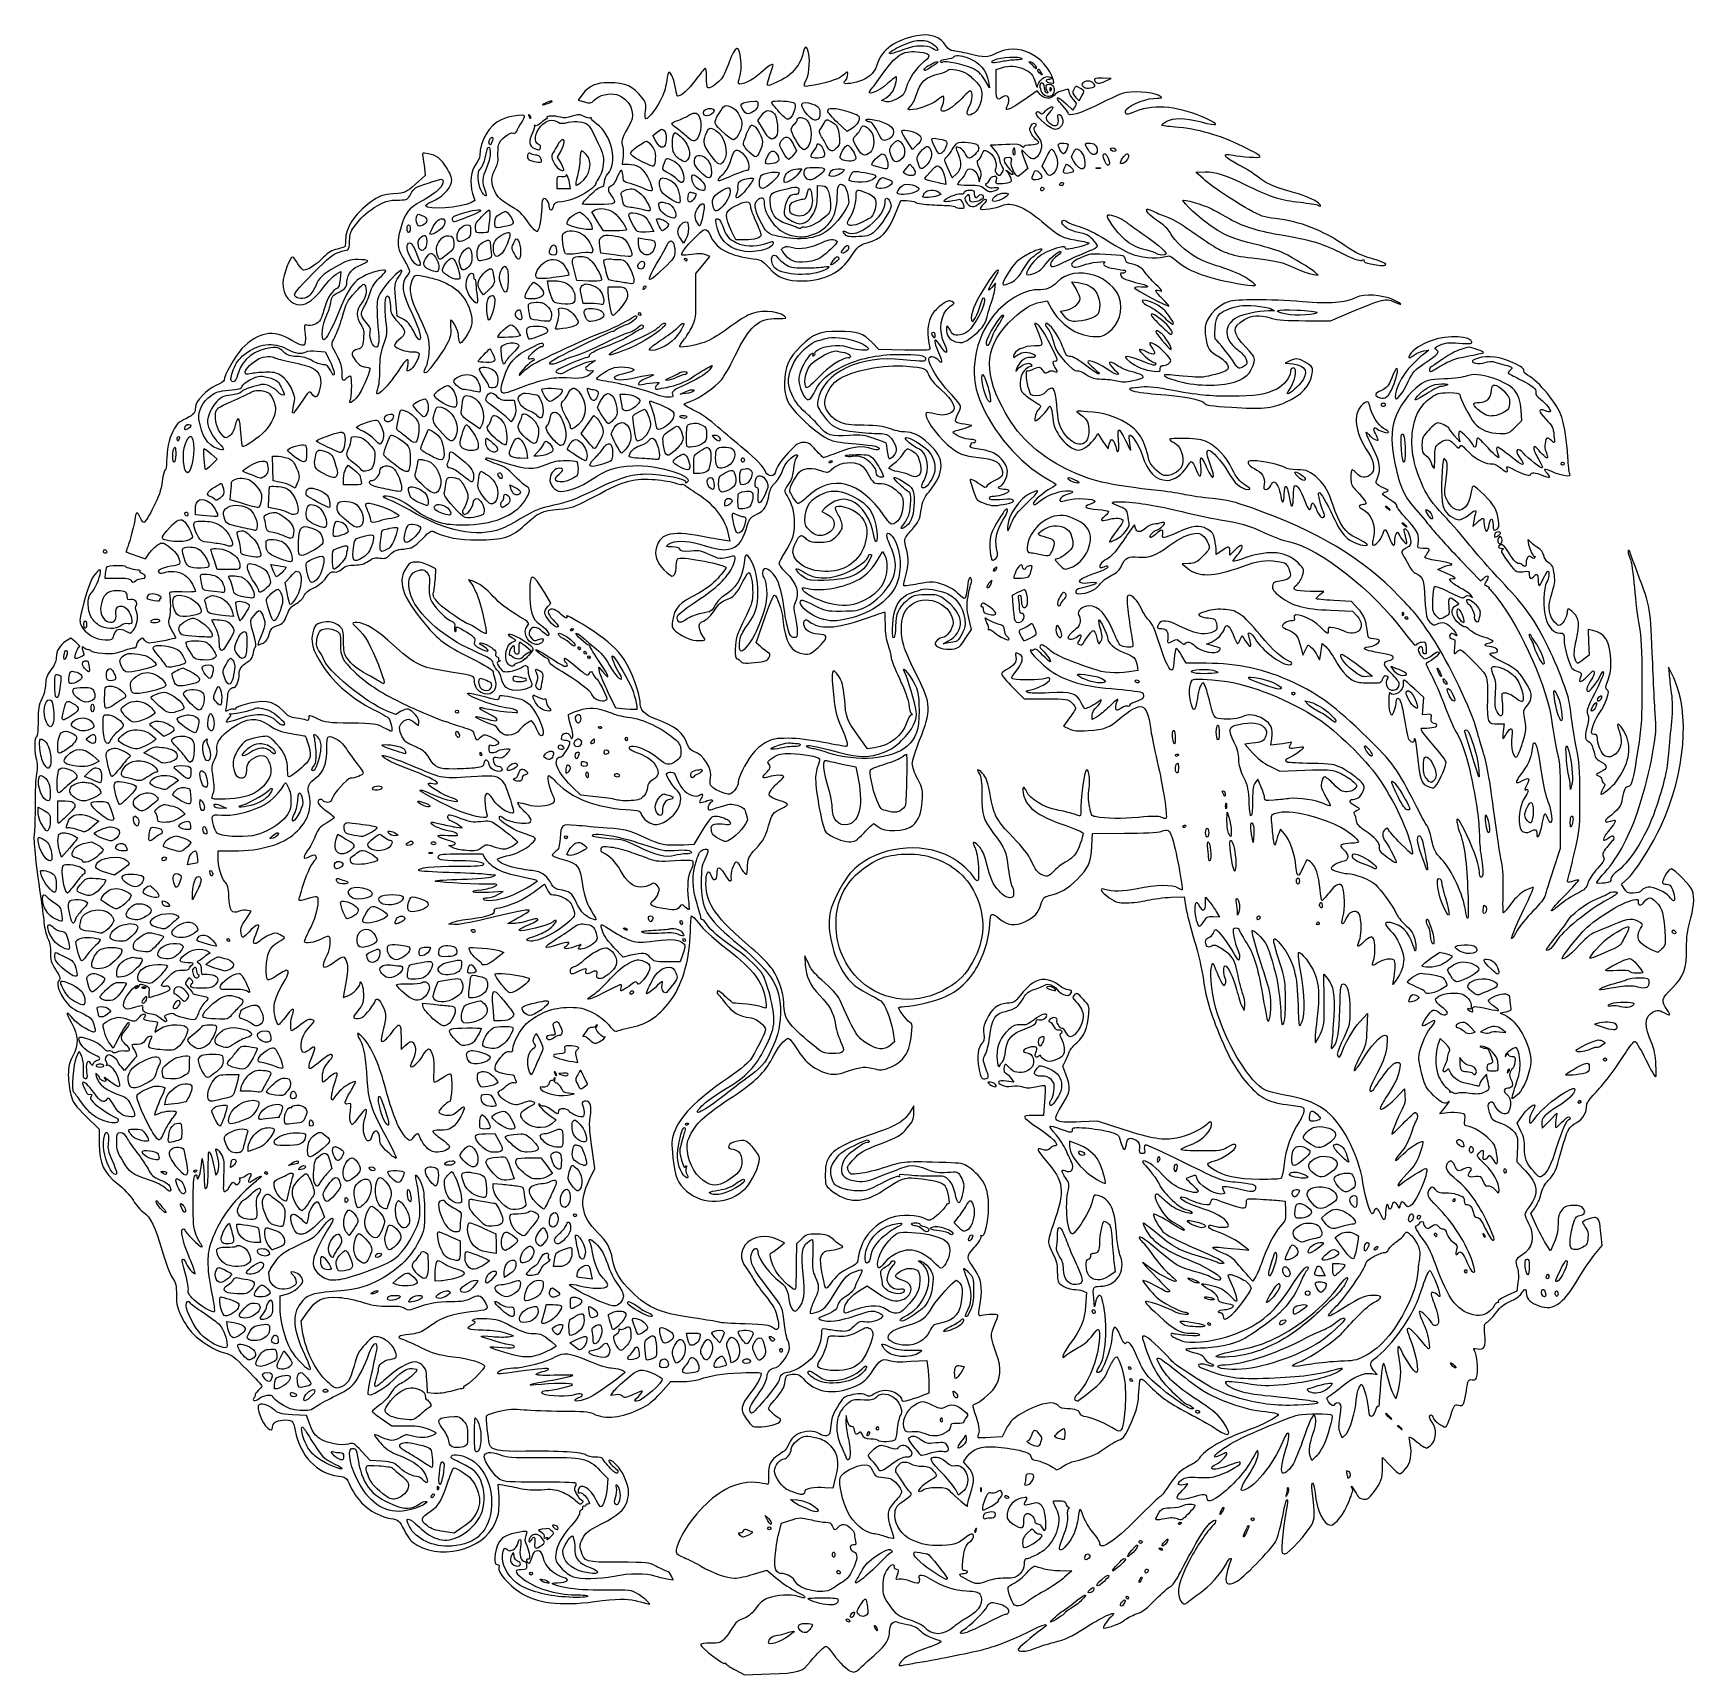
# Model space of a CAD drawing. Extents: x 5 to 315, y 92 to 398.
import ezdxf

# ---------------------------------------------------------------- set-up
doc = ezdxf.new("R2010")
doc.units = 0
doc.layers.get('0').update_dxf_attribs({"linetype": 'CONTINUOUS'})

msp = doc.modelspace()

# ---------------------------------------------------------------- linework, layer by layer
at = {"color": 1}
for points in [[(170.18, 397.580556), (170.18, 397.580556)], [(184.968444, 388.521222), (184.968444, 391.315222), (186.012667, 391.625667)], [(107.893556, 386.771444), (106.990444, 385.586111), (108.147556, 385.247444)], [(193.181111, 386.630333), (192.616667, 387.307667), (190.754, 385.981222)], [(198.035333, 384.852333), (199.305333, 383.695222), (199.728667, 384.316111)], [(78.316667, 372.857889), (78.457778, 371.475), (76.651556, 369.894556)], [(115.372444, 375.087444), (115.231333, 373.591667), (116.303778, 373.591667)], [(223.661111, 370.882333), (222.25, 372.152333), (223.999778, 372.180556)], [(87.291333, 368.144778), (87.714667, 366.818333), (86.980889, 366.423222)], [(166.087778, 364.109), (167.188444, 366.818333), (168.289111, 366.818333)], [(128.975556, 348.981889), (128.975556, 353.215222), (130.273778, 354.795667), (131.543778, 356.376111), (130.838222, 356.686556)], [(61.806667, 353.074111), (62.681556, 353.610333), (62.568667, 352.114556)], [(243.981111, 353.074111), (245.11, 352.933), (244.404444, 353.525667)], [(193.322222, 347.881222), (194.479333, 348.135222), (195.326, 346.639444)], [(167.950444, 338.934778), (163.096222, 339.019444), (161.826222, 340.345889)], [(281.883556, 324.569667), (283.068889, 325.783222), (282.956, 327.645889)], [(179.634444, 324.513222), (180.481111, 324.851889), (179.098222, 325.077667)], [(24.468667, 300.580778), (26.246667, 299.959889), (27.008667, 301.060556)], [(271.582444, 299.790556), (275.364222, 295.839444), (275.985111, 296.375667)], [(179.239333, 285.058556), (180.396444, 286.780111), (179.916667, 288.868556)], [(13.264444, 284.381222), (12.304889, 285.171444), (11.401778, 284.578778)], [(211.299778, 280.091444), (211.440889, 279.103667), (209.804, 278.877889)], [(224.197333, 280.458333), (220.443778, 280.458333), (219.653556, 281.869444)], [(311.432222, 277.720778), (310.444444, 279.752778), (310.557333, 278.482778)], [(188.101111, 275.942778), (190.217778, 273.826111), (194.281778, 273.826111)], [(198.684444, 270.270111), (197.527333, 268.746111), (198.599778, 268.238111)], [(203.820889, 270.495889), (202.917778, 269.987889), (202.917778, 270.778111)], [(290.237333, 253.647222), (290.209111, 245.886111), (288.939111, 241.935)], [(202.861333, 246.309444), (202.974222, 248.708333), (208.929111, 248.736556)], [(217.847333, 247.861667), (217.847333, 247.861667)], [(302.175333, 238.407222), (301.667333, 239.225667), (302.993778, 240.439222)], [(217.621556, 236.798556), (220.048667, 236.883222), (220.387333, 234.907667)], [(150.029333, 224.296111), (149.295556, 225.848333), (149.380222, 224.155)], [(165.692667, 211.906556), (166.031333, 209.818111), (165.212889, 209.140778)], [(198.063556, 203.581), (197.442667, 205.274333), (198.063556, 206.544333)], [(187.593111, 203.214111), (188.298667, 202.311), (186.859333, 202.480333)], [(194.027778, 198.755), (193.830222, 196.073889), (191.995778, 196.073889)], [(15.211778, 195.876333), (17.638889, 193.533889), (17.638889, 190.768111)], [(102.164444, 195.735222), (102.87, 195.255444), (102.079778, 194.521667)], [(169.615556, 196.525444), (169.615556, 197.880111), (168.797111, 196.581889)], [(208.703333, 193.449222), (203.905556, 195.001444), (200.801111, 194.860333)], [(109.050667, 184.023), (110.123111, 186.196111), (109.615111, 189.808556)], [(285.693556, 175.697444), (284.734, 177.757667), (285.496, 178.773667)], [(296.841333, 170.307), (298.083111, 171.802778), (297.885556, 173.693667)], [(144.356667, 171.351222), (145.485556, 172.310778), (144.215556, 172.903444)], [(148.674667, 172.988111), (147.743333, 172.085), (147.686889, 168.613667)], [(289.108444, 172.367222), (288.402889, 170.815), (287.528, 172.226111)], [(201.111556, 163.336111), (201.873556, 163.025667), (201.676, 160.570333)], [(169.051111, 150.184556), (172.070889, 150.353889), (172.268444, 148.886333)], [(122.399778, 144.314333), (124.262444, 146.402778), (126.322667, 146.402778)], [(172.437778, 145.810111), (172.437778, 144.229667), (171.252444, 143.778111)], [(56.980667, 138.246556), (56.275111, 140.052778), (53.706889, 140.222111)], [(70.414444, 139.375444), (72.248889, 138.133667), (74.704222, 138.161889)], [(186.746444, 137.343444), (186.125556, 136.101667), (183.924222, 135.960556)], [(70.358, 131.529667), (68.156667, 131.699), (66.604444, 133.364111)], [(257.104444, 130.372556), (257.104444, 132.263444), (258.543778, 130.711222)], [(92.230222, 124.897444), (92.089111, 127.268111), (92.964, 127.127)], [(111.054444, 129.836333), (112.550222, 128.312333), (112.409111, 126.703667)], [(123.556889, 109.572778), (124.742222, 109.375222), (124.431778, 110.109)], [(139.728222, 110.447667), (142.183556, 111.181444), (144.102667, 109.601)], [(136.398, 92.526556), (138.034889, 91.679889), (142.748, 91.849222)]]:
    msp.add_lwpolyline(points, dxfattribs=at)
at = {"color": 7}
for points in [[(172.070889, 394.278556), (172.070889, 394.278556)], [(172.691778, 396.338778), (172.691778, 396.338778)], [(174.131111, 392.669889), (174.131111, 392.669889)], [(179.578, 393.516556), (179.578, 393.516556)], [(189.794444, 393.347222), (189.794444, 393.347222)], [(192.024, 392.331222), (192.024, 392.331222)], [(193.350444, 390.750778), (193.350444, 390.750778)], [(179.578, 390.496778), (179.578, 390.496778)], [(183.585556, 388.972778), (183.754889, 387.843889), (182.851778, 389.367889)], [(193.265778, 388.662333), (193.265778, 388.662333)], [(199.474667, 387.561667), (199.474667, 387.561667)], [(201.591333, 389.029222), (201.591333, 389.029222)], [(203.369333, 389.283222), (203.369333, 389.283222)], [(205.344889, 389.113889), (206.445556, 389.621889), (204.836889, 389.650111)], [(100.894444, 385.021667), (100.894444, 385.021667)], [(140.546667, 384.795889), (140.546667, 384.795889)], [(146.529778, 385.275667), (146.529778, 385.275667)], [(150.734889, 384.824111), (150.734889, 384.824111)], [(164.338, 385.303889), (163.604222, 385.473222), (164.479111, 386.009444)], [(195.213111, 387.364111), (195.213111, 387.364111)], [(199.813333, 386.150556), (200.462444, 385.445), (200.998667, 386.348111)], [(97.818222, 382.538111), (97.818222, 382.538111)], [(129.54, 382.622778), (129.54, 382.622778)], [(132.362222, 383.610556), (132.362222, 383.610556)], [(135.748889, 384.175), (135.748889, 384.175)], [(141.562667, 379.998111), (140.490222, 381.776111), (141.252222, 382.763889)], [(143.622889, 383.017889), (143.622889, 383.017889)], [(149.718889, 381.776111), (149.718889, 381.776111)], [(158.157333, 380.365), (157.169556, 379.744111), (155.391556, 381.381)], [(157.310667, 383.469444), (157.310667, 383.469444)], [(195.58, 384.118556), (195.58, 384.118556)], [(121.496667, 377.909667), (120.932222, 378.953889), (121.778889, 379.631222)], [(123.444, 378.361222), (123.444, 378.361222)], [(126.463778, 378.417667), (126.463778, 378.417667)], [(132.672667, 379.913444), (132.672667, 379.913444)], [(139.869333, 380.703667), (139.869333, 380.703667)], [(155.194, 380.816556), (155.194, 380.816556)], [(161.572222, 379.800556), (161.572222, 379.800556)], [(164.394444, 381.239889), (164.394444, 381.239889)], [(170.264667, 379.320778), (170.264667, 379.320778)], [(192.249778, 380.675444), (192.249778, 380.675444)], [(90.593333, 375.567222), (90.593333, 375.567222)], [(90.988444, 378.050778), (90.988444, 378.050778)], [(97.564222, 375.285), (97.564222, 375.285)], [(103.801333, 373.817444), (103.152222, 374.946333), (103.801333, 376.103444)], [(103.914222, 378.135444), (103.914222, 378.135444)], [(120.791111, 376.921889), (120.791111, 376.921889)], [(144.102667, 375.426111), (144.102667, 375.426111)], [(147.094222, 377.401667), (147.715111, 376.131667), (147.150667, 375.369667)], [(147.094222, 377.401667), (147.094222, 377.401667)], [(152.654, 376.526778), (152.654, 376.526778)], [(158.072667, 376.385667), (158.072667, 376.385667)], [(167.357778, 377.542778), (167.357778, 377.542778)], [(170.208222, 377.147667), (169.361556, 376.357444), (168.373778, 377.909667)], [(172.748222, 376.301), (172.748222, 376.301)], [(175.711556, 377.147667), (175.711556, 377.147667)], [(181.525333, 377.175889), (181.525333, 377.175889)], [(184.827333, 376.159889), (183.952444, 377.260556), (184.912, 377.260556)], [(188.129333, 376.216333), (188.129333, 376.216333)], [(196.003333, 375.567222), (196.003333, 375.567222)], [(198.402222, 377.288778), (198.402222, 377.288778)], [(203.369333, 377.317), (203.369333, 377.317)], [(205.655333, 375.228556), (205.655333, 375.228556)], [(207.264, 376.442111), (207.264, 376.442111)], [(107.329111, 374.579444), (107.329111, 374.579444)], [(124.601111, 374.325444), (124.601111, 374.325444)], [(130.499556, 374.974556), (130.499556, 374.974556)], [(138.232444, 375.002778), (138.232444, 375.002778)], [(147.969111, 372.745), (148.759333, 372.745), (148.138444, 371.870111), (148.138444, 371.870111)], [(152.964444, 372.688556), (152.964444, 372.688556)], [(156.633333, 372.575667), (156.633333, 372.575667)], [(164.479111, 374.861667), (164.479111, 374.861667)], [(168.260889, 372.857889), (168.91, 373.591667), (169.418, 372.999)], [(174.836667, 372.632111), (174.836667, 372.632111)], [(177.574222, 371.813667), (176.812222, 371.079889), (176.022, 372.745)], [(190.387111, 374.127889), (190.895111, 372.801444), (190.048444, 372.095889)], [(194.197111, 372.293444), (193.604444, 373.224778), (194.338222, 374.833444)], [(198.994889, 372.999), (198.994889, 372.999)], [(201.422, 374.777), (201.422, 374.777)], [(204.413556, 372.829667), (204.413556, 372.829667)], [(209.691111, 375.031), (209.691111, 375.031)], [(103.011111, 370.233222), (103.011111, 369.076111), (104.281111, 369.076111), (105.579333, 369.076111), (105.381778, 370.148556)], [(104.704444, 371.446778), (104.704444, 371.446778)], [(124.177778, 370.628333), (124.177778, 370.628333)], [(129.765778, 370.797667), (129.765778, 370.797667)], [(139.7, 370.854111), (139.7, 370.854111)], [(144.497778, 371.898333), (144.497778, 371.898333)], [(151.638, 367.665), (151.666222, 369.668778), (152.512889, 369.584111)], [(156.576889, 369.668778), (156.576889, 369.668778)], [(161.939111, 371.757222), (161.939111, 371.757222)], [(165.523333, 370.430778), (165.523333, 370.430778)], [(169.897778, 372.039444), (169.897778, 372.039444)], [(170.377556, 369.273667), (170.377556, 369.273667)], [(175.457556, 370.882333), (175.626889, 369.838111), (174.695556, 370.035667)], [(181.638222, 371.277444), (181.835778, 370.346111), (182.089778, 371.108111)], [(193.181111, 371.898333), (193.181111, 371.898333)], [(193.886667, 369.104333), (193.886667, 369.104333)], [(197.555556, 369.922778), (197.555556, 369.922778)], [(80.997778, 368.935), (80.997778, 368.935)], [(118.392222, 368.342333), (118.392222, 368.342333)], [(123.810889, 366.253889), (123.810889, 366.253889)], [(128.721556, 368.229444), (128.721556, 368.229444)], [(130.499556, 365.999889), (130.499556, 365.999889)], [(135.353778, 368.765667), (135.353778, 368.765667)], [(150.537333, 368.201222), (150.537333, 368.201222)], [(153.698222, 368.511667), (153.698222, 368.511667)], [(160.640889, 368.342333), (160.640889, 368.342333)], [(174.300444, 368.398778), (174.300444, 368.398778)], [(187.085111, 367.777889), (187.085111, 367.777889)], [(78.006222, 363.996111), (78.006222, 363.996111)], [(88.758889, 364.871), (88.758889, 364.871)], [(90.424, 363.093), (90.424, 363.093)], [(94.205778, 364.080778), (94.205778, 364.080778)], [(113.876667, 361.173889), (111.731778, 361.173889), (110.631111, 362.923667), (109.530444, 364.701667), (110.151333, 365.068556)], [(113.735556, 364.532333), (113.735556, 364.532333)], [(118.533333, 364.250111), (118.533333, 364.250111)], [(123.359333, 362.895444), (123.359333, 362.895444)], [(139.135556, 365.633), (139.135556, 365.633)], [(165.382222, 365.802333), (165.382222, 365.802333)], [(208.138889, 363.488111), (208.138889, 363.488111)], [(75.635556, 361.597222), (75.635556, 361.597222)], [(82.126667, 362.754333), (82.126667, 362.754333)], [(86.924444, 361.173889), (86.924444, 361.173889)], [(94.262222, 360.496556), (94.262222, 360.496556)], [(107.724222, 360.581222), (107.724222, 360.581222)], [(109.474, 362.246333), (109.474, 362.246333)], [(115.203111, 359.903889), (115.203111, 359.903889)], [(118.251111, 358.887889), (118.251111, 359.847444), (119.549333, 359.649889)], [(120.339556, 362.472111), (121.101556, 361.032778), (119.634, 360.948111)], [(127.112889, 359.593444), (126.633111, 358.887889), (126.125111, 359.678111)], [(127.564444, 361.597222), (127.564444, 361.597222)], [(133.970889, 362.020556), (133.970889, 362.020556)], [(138.034889, 359.480556), (136.426222, 359.480556), (135.692444, 360.976333)], [(76.708, 357.279222), (76.708, 357.279222)], [(78.74, 359.254778), (78.74, 359.254778)], [(83.763556, 359.029), (83.763556, 359.029)], [(90.593333, 358.859667), (90.593333, 358.859667)], [(96.237778, 357.279222), (96.237778, 357.279222)], [(102.954667, 357.561444), (102.954667, 357.561444)], [(113.707333, 356.686556), (111.223778, 357.025222), (111.026222, 358.295222)], [(121.101556, 359.311222), (121.101556, 359.311222)], [(125.024444, 357.363889), (125.024444, 357.363889)], [(155.306889, 359.198333), (155.306889, 359.198333)], [(157.48, 357.928333), (157.48, 357.928333)], [(191.064444, 356.884111), (191.064444, 356.884111)], [(202.353333, 356.771222), (202.353333, 356.771222)], [(80.602667, 355.783444), (80.602667, 355.783444)], [(84.215111, 355.106111), (84.215111, 355.106111)], [(87.150222, 356.545444), (87.150222, 356.545444)], [(91.016667, 353.779667), (91.016667, 353.779667)], [(103.829556, 355.360111), (103.829556, 355.360111)], [(108.909556, 351.804111), (106.764667, 351.917), (106.256667, 353.892556)], [(109.530444, 355.473), (109.530444, 355.473)], [(114.610444, 355.811667), (114.610444, 355.811667)], [(119.38, 355.021444), (119.38, 355.021444)], [(127.282222, 355.811667), (127.282222, 355.811667)], [(144.272, 356.150333), (144.272, 356.150333)], [(155.645556, 356.122111), (155.645556, 356.122111)], [(67.281778, 350.844556), (67.281778, 350.844556)], [(80.151111, 352.227444), (80.151111, 352.227444)], [(87.488889, 352.707222), (87.488889, 352.707222)], [(93.923556, 351.747667), (93.923556, 351.747667)], [(99.709111, 350.872778), (99.709111, 350.872778)], [(101.430667, 350.816333), (101.261333, 351.860556), (102.559556, 351.860556)], [(104.676222, 351.465444), (104.676222, 351.465444)], [(109.869111, 350.901), (109.869111, 350.901)], [(112.606667, 349.659222), (112.606667, 350.731667), (114.158889, 350.731667)], [(119.436444, 350.393), (119.436444, 350.393)], [(183.162222, 351.155), (183.162222, 351.155)], [(184.714444, 350.167222), (184.883778, 351.437222), (184.178222, 350.590556)], [(199.898, 350.364778), (199.136, 351.663), (200.293111, 351.521889)], [(202.240444, 350.985667), (202.240444, 350.985667)], [(71.797333, 348.417444), (71.797333, 348.417444)], [(74.337333, 344.692111), (73.236667, 345.256556), (73.010889, 347.514333)], [(90.424, 350.280111), (89.351556, 349.235889), (88.843556, 349.885)], [(91.44, 348.078778), (91.44, 348.078778)], [(100.922667, 347.401444), (100.922667, 347.401444)], [(109.389333, 347.627222), (107.921778, 347.627222), (107.611333, 349.123)], [(116.021556, 350.054333), (116.021556, 350.054333)], [(212.231111, 348.050556), (212.231111, 348.050556)], [(252.165556, 348.727889), (252.165556, 348.727889)], [(96.378889, 345.623444), (96.378889, 345.623444)], [(105.071333, 346.470111), (105.071333, 346.470111)], [(111.364889, 346.187889), (111.364889, 346.187889)], [(117.968889, 345.115444), (117.968889, 345.115444)], [(118.674444, 345.651667), (118.674444, 345.651667)], [(197.753111, 345.228333), (196.991111, 346.159667), (198.091778, 346.357222)], [(213.924444, 345.425889), (213.924444, 345.425889)], [(236.163556, 346.667667), (236.925556, 346.244333), (235.796667, 346.216111)], [(236.163556, 346.667667), (236.163556, 346.667667)], [(242.711111, 344.409889), (247.367778, 344.381667), (251.318889, 346.046778)], [(244.912444, 345.962111), (244.912444, 345.962111)], [(95.616889, 342.660111), (95.616889, 342.660111)], [(100.979111, 343.055222), (100.979111, 343.055222)], [(123.302889, 343.760778), (123.302889, 343.760778)], [(126.717778, 343.732556), (126.717778, 343.732556)], [(173.566667, 341.644111), (173.566667, 341.644111)], [(185.589333, 343.958333), (185.589333, 343.958333)], [(192.193333, 343.873667), (192.193333, 343.873667)], [(194.168889, 343.704333), (194.168889, 343.704333)], [(214.771111, 342.377889), (214.771111, 342.377889)], [(52.578, 339.160556), (52.578, 339.160556)], [(58.307111, 338.737222), (59.802889, 338.567889), (60.706, 336.761667)], [(91.016667, 338.313889), (91.016667, 338.313889)], [(95.504, 340.120111), (95.504, 340.120111)], [(156.718, 338.455), (156.718, 338.455)], [(158.580667, 340.656333), (158.580667, 340.656333)], [(213.642222, 340.120111), (213.642222, 340.120111)], [(264.780889, 338.765444), (265.712222, 338.906556), (264.724444, 338.116333)], [(266.333111, 340.741), (266.333111, 340.741)], [(271.243778, 338.878333), (271.243778, 338.878333)], [(50.404889, 337.495444), (50.404889, 337.495444)], [(90.875556, 335.350556), (90.875556, 335.350556)], [(109.078889, 336.761667), (110.207778, 336.959222), (109.304667, 336.366556)], [(131.684889, 335.463444), (131.684889, 335.463444)], [(239.888889, 336.959222), (238.901111, 336.507667), (240.425111, 336.338333)], [(239.888889, 336.959222), (239.888889, 336.959222)], [(274.969111, 337.439), (274.969111, 337.439)], [(49.727556, 333.657222), (49.727556, 333.657222)], [(87.742889, 333.883), (87.742889, 333.883)], [(127.282222, 334.645), (127.282222, 334.645)], [(258.797778, 333.713667), (258.797778, 333.713667)], [(269.098889, 332.387222), (269.098889, 332.387222)], [(49.191333, 330.919667), (49.191333, 330.919667)], [(78.965778, 328.944111), (78.965778, 328.944111)], [(83.594222, 331.512333), (83.594222, 331.512333)], [(87.291333, 330.157667), (87.291333, 330.157667)], [(91.835111, 330.270556), (91.835111, 330.270556)], [(93.782444, 329.565), (95.080667, 329.565), (95.278222, 328.295)], [(99.398667, 330.524556), (99.398667, 330.524556)], [(104.027111, 331.512333), (104.027111, 331.512333)], [(107.075111, 331.230111), (107.075111, 331.230111)], [(109.869111, 331.540556), (109.869111, 331.540556)], [(113.622667, 330.016556), (113.622667, 330.016556)], [(115.033778, 329.367444), (114.836222, 330.693889), (115.795778, 330.693889)], [(117.630222, 330.242333), (117.630222, 330.242333)], [(127.112889, 330.835), (126.012222, 330.693889), (126.858889, 331.089)], [(128.524, 331.258333), (128.524, 331.258333)], [(183.585556, 331.568778), (183.585556, 331.568778)], [(256.822222, 328.718333), (256.822222, 328.718333)], [(279.710444, 331.286556), (279.710444, 331.286556)], [(72.531111, 326.629889), (72.531111, 326.629889)], [(76.708, 326.150111), (76.708, 326.150111)], [(82.916889, 327.476556), (82.916889, 327.476556)], [(92.258444, 326.291222), (92.258444, 326.291222)], [(94.967778, 326.291222), (94.488, 325.557444), (93.472, 326.517)], [(98.608444, 325.980778), (98.608444, 325.980778)], [(103.998889, 325.896111), (103.998889, 325.896111)], [(108.712, 321.916778), (107.526667, 323.327889), (108.712, 325.021222), (109.897333, 326.742778), (110.546444, 326.121889)], [(120.057333, 326.742778), (120.057333, 326.742778)], [(124.685778, 327.476556), (124.685778, 327.476556)], [(127.282222, 326.460556), (127.282222, 326.460556)], [(253.181556, 328.605444), (253.181556, 328.605444)], [(34.713333, 324.767222), (34.713333, 324.767222)], [(69.934667, 325.275222), (69.934667, 325.275222)], [(73.377778, 322.481222), (73.377778, 322.481222)], [(80.489778, 323.271444), (80.489778, 323.271444)], [(89.069333, 325.105889), (88.617778, 324.202778), (86.839778, 325.444556)], [(87.460667, 323.384333), (87.460667, 323.384333)], [(111.506, 324.428556), (111.506, 324.428556)], [(116.416667, 324.485), (116.416667, 324.485)], [(126.266222, 323.638333), (126.266222, 323.638333)], [(130.104444, 324.908333), (130.104444, 324.908333)], [(133.039556, 322.904556), (133.039556, 322.904556)], [(203.454, 322.509444), (203.933778, 323.327889), (204.893333, 321.888556), (205.881111, 320.477444), (206.106889, 321.352333)], [(271.328444, 322.678778), (271.497778, 321.803889), (270.51, 322.932778)], [(31.891111, 319.405), (31.891111, 319.405)], [(32.568444, 322.368333), (32.568444, 322.368333)], [(35.108444, 322.170778), (35.108444, 322.170778)], [(38.523333, 319.546111), (39.652222, 318.586556), (38.608, 317.542333)], [(38.523333, 319.546111), (38.523333, 319.546111)], [(56.303333, 319.687222), (56.303333, 319.687222)], [(60.169778, 319.856556), (60.169778, 319.856556)], [(63.5, 322.199), (63.5, 322.199)], [(68.072, 321.324111), (68.072, 321.324111)], [(91.016667, 321.634556), (91.016667, 321.634556)], [(97.423111, 319.687222), (97.507778, 318.699444), (96.153111, 318.727667)], [(96.745778, 321.606333), (96.745778, 321.606333)], [(99.539778, 319.122778), (98.693111, 319.122778), (99.483333, 319.913)], [(101.656444, 321.465222), (101.656444, 321.465222)], [(107.300889, 321.888556), (107.300889, 321.888556)], [(113.340444, 320.675), (113.340444, 320.675)], [(121.722444, 321.267667), (121.722444, 321.267667)], [(131.515556, 320.392778), (131.515556, 320.392778)], [(135.636, 320.590333), (135.636, 320.590333)], [(169.502667, 319.997667), (169.502667, 319.997667)], [(171.788667, 320.618556), (171.788667, 320.618556)], [(261.309556, 320.054111), (261.309556, 320.054111)], [(48.937333, 317.824556), (48.937333, 317.824556)], [(51.279778, 314.268556), (50.094444, 314.494333), (50.009778, 316.808556), (49.925111, 319.122778), (50.715333, 319.122778)], [(52.578, 318.812333), (52.578, 318.812333)], [(63.669333, 316.808556), (64.092667, 317.457667), (65.221556, 316.554556)], [(72.700444, 316.639222), (72.700444, 316.639222)], [(78.796444, 318.276111), (78.796444, 318.276111)], [(84.440889, 319.207444), (84.440889, 319.207444)], [(93.472, 317.824556), (93.472, 317.824556)], [(127.536222, 318.501889), (127.536222, 318.501889)], [(129.652889, 315.905444), (128.580444, 315.877222), (128.552222, 317.598778)], [(138.006667, 318.417222), (138.006667, 318.417222)], [(138.966222, 316.695667), (138.966222, 316.695667)], [(147.602222, 318.699444), (147.602222, 318.699444)], [(154.375556, 318.163222), (154.375556, 318.163222)], [(159.173333, 317.711667), (159.173333, 317.711667)], [(162.136667, 318.530111), (162.136667, 318.530111)], [(232.043111, 317.796333), (232.043111, 317.796333)], [(268.308667, 317.401222), (268.308667, 317.401222)], [(290.971111, 317.711667), (290.971111, 317.711667)], [(46.679556, 313.817), (46.679556, 313.817)], [(52.295778, 313.224333), (52.295778, 313.224333)], [(54.638222, 314.183889), (54.214889, 313.167889), (53.34, 313.619444)], [(64.939333, 313.760556), (63.217778, 313.760556), (63.217778, 314.974111)], [(66.322222, 315.369222), (66.322222, 315.369222)], [(84.694889, 314.861222), (84.694889, 314.861222)], [(89.774889, 315.792556), (89.774889, 315.792556)], [(92.766444, 315.595), (92.766444, 315.595)], [(94.403333, 313.139667), (94.234, 313.760556), (95.221778, 313.280778)], [(124.826889, 314.183889), (124.826889, 314.183889)], [(132.192889, 314.720111), (132.192889, 314.720111)], [(136.341556, 315.312778), (136.341556, 315.312778)], [(142.070667, 314.522556), (142.070667, 314.522556)], [(167.668222, 314.381444), (167.668222, 314.381444)], [(199.700444, 314.720111), (199.700444, 314.720111)], [(242.654667, 314.945889), (242.654667, 314.945889)], [(38.297556, 310.402111), (38.297556, 310.402111)], [(40.781111, 312.998556), (40.781111, 312.998556)], [(44.421778, 310.261), (42.051111, 310.994778), (42.192222, 312.462333)], [(50.771778, 309.245), (49.191333, 309.555444), (49.276, 311.446333)], [(58.899778, 312.659889), (58.899778, 312.659889)], [(65.616667, 310.091667), (65.616667, 310.091667)], [(69.285556, 310.063444), (69.285556, 310.063444)], [(77.159556, 313.083222), (77.159556, 313.083222)], [(93.923556, 311.728556), (93.923556, 311.728556)], [(96.237778, 312.434111), (96.237778, 312.434111)], [(135.748889, 310.797222), (135.748889, 310.797222)], [(139.558889, 312.067222), (139.558889, 312.067222)], [(158.298444, 311.615667), (158.298444, 311.615667)], [(191.459556, 312.236556), (191.459556, 312.236556)], [(34.148889, 308.229), (34.148889, 308.229)], [(37.563778, 307.975), (35.56, 308.172556), (35.56, 309.188556)], [(45.437778, 309.386111), (45.437778, 309.386111)], [(51.505556, 308.144333), (51.505556, 308.144333)], [(58.278889, 309.809444), (58.278889, 309.809444)], [(82.606444, 309.470778), (82.606444, 309.470778)], [(137.809111, 307.833889), (137.809111, 307.833889)], [(153.049111, 309.386111), (152.456444, 308.765222), (153.416, 308.285444)], [(157.564667, 309.357889), (157.564667, 309.357889)], [(185.674, 307.608111), (185.674, 307.608111)], [(195.269556, 307.721), (195.269556, 307.721)], [(258.261556, 309.329667), (258.261556, 309.329667)], [(266.135556, 308.370111), (266.135556, 308.370111)], [(274.122444, 306.987222), (273.953111, 305.999444), (274.799778, 306.789667)], [(33.640889, 306.789667), (33.640889, 306.789667)], [(39.793333, 306.422778), (39.793333, 306.422778)], [(45.324889, 304.673), (45.324889, 304.673)], [(57.996667, 305.435), (57.996667, 305.435)], [(62.822667, 306.817889), (62.822667, 306.817889)], [(73.236667, 305.237444), (73.236667, 305.237444)], [(76.990222, 306.253444), (76.990222, 306.253444)], [(135.071556, 304.334333), (135.269111, 303.261889), (134.027333, 303.459444)], [(210.989333, 305.660778), (210.82, 306.281667), (210.312, 305.660778)], [(215.758889, 306.676778), (215.758889, 306.676778)], [(261.366, 306.225222), (261.366, 306.225222)], [(278.186444, 304.814111), (278.186444, 304.814111)], [(18.344444, 301.342778), (18.344444, 301.342778)], [(36.124444, 301.766111), (36.124444, 301.766111)], [(41.627778, 301.371), (41.627778, 301.371)], [(51.562, 303.261889), (51.562, 303.261889)], [(63.923333, 301.850778), (63.923333, 301.850778)], [(68.721111, 303.403), (68.721111, 303.403)], [(163.293778, 300.439667), (163.801778, 301.342778), (164.225111, 300.580778)], [(166.200667, 303.177222), (166.200667, 303.177222)], [(227.104222, 301.483889), (226.06, 300.750111), (226.06, 301.455667)], [(229.531333, 301.568556), (228.6, 300.665444), (228.6, 301.427444)], [(278.666222, 303.741667), (278.666222, 303.741667)], [(284.197778, 303.431222), (284.197778, 303.431222)], [(18.965333, 298.379444), (18.965333, 298.379444)], [(41.571333, 297.956111), (39.652222, 297.956111), (39.116, 299.593)], [(47.554444, 298.520556), (47.554444, 298.520556)], [(50.094444, 297.786778), (49.642889, 298.887444), (50.969333, 298.689889)], [(52.465111, 298.379444), (52.465111, 298.379444)], [(59.548889, 299.931667), (59.548889, 299.931667)], [(80.348667, 296.262778), (80.461556, 298.097222), (79.163333, 298.746333)], [(161.233556, 299.508333), (161.233556, 299.508333)], [(164.592, 298.351222), (164.592, 298.351222)], [(184.629778, 298.069), (184.629778, 298.069)], [(188.693778, 297.673889), (188.693778, 297.673889)], [(220.951778, 299.085), (219.71, 299.056778), (220.669556, 298.238333)], [(269.24, 297.137667), (267.405556, 297.984333), (268.365111, 298.407667)], [(16.848667, 297.109444), (16.848667, 297.109444)], [(18.711333, 297.222333), (18.654889, 296.347444), (20.912667, 296.375667)], [(39.116, 296.827222), (39.116, 296.827222)], [(44.083111, 296.573222), (44.083111, 296.573222)], [(52.662667, 293.609889), (52.295778, 295.557222), (53.283556, 296.629667)], [(54.864, 297.504556), (54.864, 297.504556)], [(78.909333, 297.250556), (78.909333, 297.250556)], [(87.234889, 295.839444), (86.557556, 296.037), (87.122, 295.246778)], [(183.642, 295.387889), (183.642, 295.387889)], [(26.613556, 293.017222), (26.613556, 293.017222)], [(34.685111, 292.537444), (34.685111, 292.537444)], [(40.160222, 292.735), (40.160222, 292.735)], [(45.296667, 291.634333), (45.296667, 291.634333)], [(51.674889, 293.186556), (51.674889, 293.186556)], [(101.346, 291.069889), (101.910444, 291.690778), (100.753333, 293.609889)], [(175.993778, 293.412333), (175.993778, 293.412333)], [(189.004222, 293.694556), (187.96, 293.130111), (188.101111, 291.239222)], [(189.004222, 293.694556), (189.004222, 293.694556)], [(196.906444, 292.904333), (196.906444, 292.904333)], [(245.392222, 293.299444), (246.126, 293.863889), (243.557778, 293.892111)], [(252.504222, 290.703), (251.290667, 291.973), (247.988667, 292.170556)], [(270.707556, 291.211), (271.328444, 291.549667), (270.679333, 292.057667)], [(272.796, 291.888333), (272.796, 291.888333)], [(27.234444, 288.360556), (27.234444, 288.360556)], [(42.502667, 289.941), (42.672, 289.179), (41.176222, 289.348333)], [(41.204444, 288.388778), (41.204444, 288.388778)], [(182.202667, 291.295667), (182.202667, 291.295667)], [(182.88, 288.840333), (182.88, 288.840333)], [(223.943333, 290.082111), (223.943333, 290.082111)], [(247.452444, 290.364333), (251.516444, 290.195), (252.334889, 289.263667)], [(260.970889, 289.433), (260.970889, 289.433)], [(261.761111, 288.925), (261.761111, 288.925)], [(270.933333, 289.884556), (270.933333, 289.884556)], [(15.24, 287.937222), (15.24, 287.937222)], [(36.858222, 288.021889), (36.858222, 288.021889)], [(61.806667, 286.526111), (61.806667, 286.526111)], [(104.422222, 285.679444), (104.422222, 285.679444)], [(106.115556, 286.836556), (106.115556, 286.836556)], [(141.054667, 283.534556), (140.208, 284.268333), (141.336889, 287.513889)], [(191.205556, 287.598556), (191.205556, 287.598556)], [(196.144444, 286.723667), (196.144444, 286.723667)], [(230.547333, 284.889222), (230.886, 285.623), (231.422222, 284.776333)], [(296.333333, 286.582556), (295.458444, 286.751889), (295.543111, 284.381222), (295.627778, 282.010556), (294.668222, 281.248556)], [(31.213778, 283.421667), (31.213778, 283.421667)], [(37.168667, 284.522333), (37.168667, 284.522333)], [(45.155556, 284.155444), (45.155556, 284.155444)], [(95.927333, 283.647444), (95.927333, 283.647444)], [(97.140889, 284.494111), (97.140889, 284.494111)], [(97.592444, 282.405667), (98.241556, 282.744333), (97.197333, 283.591)], [(100.245333, 282.462111), (100.245333, 282.462111)], [(107.385556, 283.280556), (107.385556, 283.280556)], [(108.006444, 285.171444), (108.006444, 285.171444)], [(108.514444, 282.433889), (108.514444, 282.433889)], [(176.106667, 284.268333), (175.118889, 284.099), (176.191333, 284.691667)], [(225.213333, 283.788556), (224.225556, 284.042556), (225.269778, 284.494111)], [(241.892667, 283.280556), (242.203111, 282.010556), (242.626444, 282.857222)], [(245.702667, 283.252333), (245.843778, 284.183667), (246.549333, 283.534556)], [(285.806444, 284.014333), (285.806444, 284.014333)], [(11.514667, 281.813), (11.514667, 281.813)], [(15.748, 279.752778), (15.748, 279.752778)], [(25.823333, 282.010556), (25.823333, 282.010556)], [(34.402889, 279.047222), (34.402889, 279.047222)], [(38.805556, 279.893889), (38.805556, 279.893889)], [(42.897778, 279.809222), (42.897778, 279.809222)], [(109.22, 281.587222), (109.22, 281.587222)], [(110.998, 278.877889), (110.828667, 279.752778), (111.590667, 278.849667)], [(225.467333, 279.160111), (225.467333, 279.160111)], [(252.532444, 280.119667), (255.241778, 278.059444), (254.197556, 277.974778)], [(252.532444, 280.119667), (252.532444, 280.119667)], [(259.221111, 279.075444), (259.221111, 279.075444)], [(279.823333, 279.357667), (279.823333, 279.357667)], [(10.414, 278.200556), (10.414, 278.200556)], [(14.167556, 278.369889), (14.167556, 278.369889)], [(20.432889, 278.511), (20.432889, 278.511)], [(28.052889, 278.369889), (28.052889, 278.369889)], [(88.476667, 277.353889), (88.476667, 277.353889)], [(94.826667, 277.607889), (94.826667, 277.607889)], [(99.934889, 279.019), (99.934889, 279.019)], [(168.938222, 277.974778), (168.938222, 277.974778)], [(204.187778, 277.833667), (204.187778, 277.833667)], [(211.666667, 277.071667), (211.666667, 277.071667)], [(227.612222, 277.128111), (227.612222, 277.128111)], [(236.361111, 276.987), (236.361111, 276.987)], [(260.970889, 276.704778), (260.970889, 276.704778)], [(268.082889, 278.059444), (268.082889, 278.059444)], [(269.070667, 276.535444), (269.070667, 276.535444)], [(12.671778, 272.979444), (12.671778, 272.979444)], [(16.651111, 275.096111), (16.651111, 275.096111)], [(21.618222, 275.491222), (21.618222, 275.491222)], [(26.190222, 273.007667), (26.190222, 273.007667)], [(31.608889, 274.249444), (31.608889, 274.249444)], [(36.886444, 275.039667), (36.886444, 275.039667)], [(40.470667, 274.080111), (40.470667, 274.080111)], [(90.593333, 273.967222), (90.593333, 273.967222)], [(99.652667, 274.108333), (99.652667, 274.108333)], [(115.908667, 271.907), (114.017778, 272.076333), (112.606667, 275.039667)], [(240.735556, 274.813889), (240.735556, 274.813889)], [(243.134444, 272.838333), (242.57, 273.487444), (243.388444, 273.289889)], [(262.720667, 274.559889), (262.720667, 274.559889)], [(265.401778, 270.919222), (264.526889, 270.834556), (264.668, 272.443222), (264.809111, 274.051889), (263.031111, 275.688778)], [(270.227778, 274.616333), (270.227778, 274.616333)], [(289.814, 274.193), (289.814, 274.193)], [(297.857333, 273.854333), (297.857333, 273.854333)], [(9.115778, 271.794111), (9.115778, 271.794111)], [(16.651111, 272.132778), (16.651111, 272.132778)], [(20.799778, 270.298333), (20.799778, 270.298333)], [(35.390667, 270.608778), (35.390667, 270.608778)], [(38.918444, 270.129), (38.918444, 270.129)], [(49.53, 271.568333), (49.53, 271.568333)], [(73.857556, 271.455444), (72.954444, 270.891), (71.374, 271.540111)], [(84.666667, 271.427222), (84.666667, 271.427222)], [(106.538889, 270.580556), (106.538889, 270.580556)], [(112.945333, 271.257889), (112.945333, 271.257889)], [(245.420444, 272.386778), (245.420444, 272.386778)], [(296.982444, 272.556111), (296.982444, 272.556111)], [(12.530667, 267.447889), (12.530667, 267.447889)], [(16.030222, 269.733889), (16.030222, 269.733889)], [(27.121556, 267.278556), (27.121556, 267.278556)], [(30.649333, 267.278556), (29.689778, 266.827), (28.250444, 267.955889)], [(30.395333, 269.141222), (30.395333, 269.141222)], [(49.304222, 268.887222), (49.304222, 268.887222)], [(76.425778, 269.423444), (77.187778, 268.830778), (77.272444, 269.451667)], [(84.102222, 267.363222), (84.102222, 267.363222)], [(110.856889, 268.407444), (110.856889, 268.407444)], [(162.277778, 264.682111), (161.007778, 264.484556), (159.116889, 267.137444)], [(226.624444, 267.447889), (226.624444, 267.447889)], [(235.006444, 268.492111), (235.006444, 268.492111)], [(278.722667, 269.169444), (279.766889, 269.169444), (279.597556, 267.758333)], [(7.930444, 265.359444), (7.930444, 265.359444)], [(16.933333, 266.347222), (16.933333, 266.347222)], [(22.210889, 264.061222), (22.210889, 264.061222)], [(27.290889, 263.045222), (25.936222, 263.750778), (26.867556, 264.343444)], [(31.524222, 264.174111), (31.524222, 264.174111)], [(34.713333, 266.403667), (34.713333, 266.403667)], [(37.704889, 266.093222), (37.704889, 266.093222)], [(48.993778, 265.218333), (48.993778, 265.218333)], [(58.561111, 266.431889), (58.561111, 266.431889)], [(62.173556, 266.149667), (62.173556, 266.149667)], [(74.168, 264.710333), (74.168, 264.710333)], [(104.252889, 264.795), (104.252889, 264.795)], [(106.397778, 265.923889), (106.397778, 265.923889)], [(109.502222, 265.923889), (109.502222, 265.923889)], [(111.929333, 264.174111), (111.929333, 264.174111)], [(115.711111, 266.347222), (115.711111, 266.347222)], [(147.828, 265.500556), (147.828, 265.500556)], [(218.411778, 266.403667), (218.411778, 266.403667)], [(232.748667, 265.528778), (231.394, 265.359444), (232.833333, 263.750778)], [(237.856889, 265.359444), (236.276444, 265.161889), (236.417556, 266.431889)], [(274.066, 265.161889), (274.066, 265.161889)], [(284.959778, 264.202333), (284.959778, 264.202333)], [(11.909778, 260.702778), (11.909778, 260.702778)], [(16.397111, 263.271), (17.610667, 262.198556), (16.679333, 261.690556)], [(16.397111, 263.271), (16.397111, 263.271)], [(17.723556, 260.646333), (17.723556, 260.646333)], [(27.544889, 261.493), (27.544889, 261.493)], [(76.764444, 261.041444), (76.764444, 261.041444)], [(88.617778, 263.525), (88.617778, 263.525)], [(95.673333, 261.436556), (95.673333, 261.436556)], [(102.362, 263.525), (102.362, 263.525)], [(104.873778, 261.351889), (104.873778, 261.351889)], [(106.397778, 263.242778), (106.397778, 263.242778)], [(107.526667, 261.690556), (107.526667, 261.690556)], [(156.266444, 261.662333), (158.834667, 261.154333), (159.145111, 259.602111)], [(156.266444, 261.662333), (156.266444, 261.662333)], [(219.004444, 263.412111), (219.004444, 263.412111)], [(219.004444, 260.815667), (219.004444, 260.815667)], [(236.078889, 261.239), (237.913333, 260.335889), (242.57, 260.505222)], [(255.128889, 263.299222), (255.128889, 263.299222)], [(265.966222, 262.424333), (265.966222, 262.424333)], [(292.043556, 263.242778), (292.043556, 263.242778)], [(7.366, 259.207), (7.366, 259.207)], [(16.227778, 258.755444), (14.901333, 259.348111), (15.691556, 260.166556)], [(15.832667, 258.162778), (15.832667, 258.162778)], [(22.86, 258.134556), (22.86, 258.134556)], [(31.693556, 259.122333), (31.693556, 259.122333)], [(34.713333, 260.307667), (34.713333, 260.307667)], [(37.225111, 260.166556), (37.225111, 260.166556)], [(52.888444, 257.372556), (52.888444, 257.372556)], [(70.386222, 257.344333), (70.386222, 257.344333)], [(97.366667, 260.251222), (97.366667, 260.251222)], [(110.264222, 255.566333), (107.498444, 255.820333), (105.946222, 257.344333)], [(108.373333, 259.743222), (108.373333, 259.743222)], [(113.735556, 259.573889), (113.735556, 259.573889)], [(125.278444, 259.235222), (125.278444, 259.235222)], [(130.104444, 260.420556), (130.104444, 260.420556)], [(168.289111, 259.094111), (168.289111, 259.094111)], [(234.470222, 257.372556), (233.849333, 258.811889), (233.341333, 258.162778)], [(292.382222, 257.683), (292.156444, 256.892778), (292.128222, 257.739444)], [(9.877778, 252.659444), (9.877778, 254.776111), (11.288889, 254.776111)], [(28.306889, 255.622778), (28.306889, 255.622778)], [(34.656889, 255.933222), (34.656889, 255.933222)], [(49.332444, 255.933222), (49.332444, 255.933222)], [(55.597778, 254.493889), (55.597778, 254.493889)], [(78.627111, 254.324556), (78.627111, 254.324556)], [(124.121333, 255.763889), (124.121333, 255.763889)], [(227.753333, 255.961444), (227.753333, 255.961444)], [(260.378222, 256.695222), (260.378222, 256.695222)], [(6.208889, 252.772333), (6.208889, 253.590778), (7.337778, 252.998111)], [(12.982222, 254.211667), (12.982222, 254.211667)], [(16.312444, 251.643444), (17.554222, 251.022556), (16.312444, 249.950111)], [(16.312444, 251.643444), (16.312444, 251.643444)], [(19.783778, 253.223889), (19.783778, 253.223889)], [(24.835556, 251.530556), (24.835556, 251.530556)], [(31.354889, 253.816556), (31.354889, 253.816556)], [(32.991778, 252.969889), (33.640889, 252.292556), (32.540222, 251.587)], [(37.253333, 253.619), (37.253333, 253.619)], [(40.498889, 253.788333), (41.345556, 253.421444), (40.329556, 253.393222)], [(40.498889, 253.788333), (40.498889, 253.788333)], [(85.118222, 251.502333), (85.118222, 251.502333)], [(227.950889, 253.449667), (227.950889, 253.449667)], [(228.063778, 250.966111), (228.092, 252.659444), (228.458889, 251.530556)], [(243.275556, 252.095), (243.275556, 252.095)], [(285.157333, 253.760111), (285.157333, 253.760111)], [(292.636222, 251.333), (292.636222, 251.333)], [(8.466667, 251.107222), (8.466667, 251.107222)], [(12.558889, 248.454333), (12.558889, 248.454333)], [(20.715111, 249.696111), (20.715111, 249.696111)], [(29.153556, 249.498556), (29.153556, 249.498556)], [(34.656889, 250.175889), (34.656889, 250.175889)], [(37.620222, 249.357444), (37.620222, 249.357444)], [(51.082222, 248.680111), (51.082222, 248.680111)], [(61.778444, 247.466556), (62.117111, 248.595444), (62.879111, 248.115667)], [(66.745556, 250.401667), (66.745556, 250.401667)], [(72.982667, 248.708333), (72.982667, 248.708333)], [(84.243333, 249.865444), (85.372222, 249.724333), (84.666667, 250.260556)], [(113.199333, 248.285), (113.199333, 248.285)], [(130.048, 249.131667), (128.552222, 246.619889), (126.717778, 246.535222)], [(220.415556, 250.147667), (220.415556, 250.147667)], [(224.648889, 248.849444), (224.648889, 248.849444)], [(228.854, 249.131667), (228.854, 249.131667)], [(233.059111, 248.482556), (232.974444, 247.015), (232.664, 248.567222)], [(233.059111, 248.482556), (233.059111, 248.482556)], [(238.788222, 248.651889), (238.026222, 249.498556), (237.715778, 248.680111)], [(277.001111, 250.063), (277.001111, 250.063)], [(7.366, 247.523), (7.366, 247.523)], [(12.079111, 245.970778), (10.611556, 244.277444), (10.272889, 245.237)], [(17.328444, 246.563444), (17.328444, 246.563444)], [(22.577778, 246.337667), (22.577778, 246.337667)], [(33.386889, 247.833444), (33.386889, 247.833444)], [(39.793333, 244.333889), (39.793333, 245.462778), (42.728444, 245.462778)], [(64.431333, 247.212556), (64.431333, 247.212556)], [(70.837778, 248.002778), (70.837778, 248.002778)], [(76.2, 246.902111), (76.2, 246.902111)], [(79.784222, 245.011222), (79.784222, 245.011222)], [(80.433333, 246.873889), (80.433333, 246.873889)], [(83.537778, 246.055444), (82.832222, 246.450556), (83.481333, 246.535222)], [(104.986667, 248.002778), (104.986667, 248.002778)], [(108.288667, 246.422333), (108.288667, 246.422333)], [(116.557778, 245.321667), (116.557778, 245.321667)], [(225.015778, 245.547444), (225.015778, 245.547444)], [(229.390222, 245.999), (229.390222, 245.999)], [(264.809111, 246.111889), (264.809111, 246.111889)], [(13.998222, 242.471222), (13.998222, 242.471222)], [(21.956889, 241.963222), (20.489333, 240.890778), (19.05, 241.342333)], [(22.86, 243.600111), (22.86, 243.600111)], [(30.141333, 243.995222), (30.141333, 243.995222)], [(35.023778, 243.035667), (34.092444, 242.838111), (34.29, 243.797667)], [(35.898667, 244.418556), (35.898667, 244.418556)], [(63.104889, 243.148556), (63.104889, 243.148556)], [(68.664667, 244.700778), (68.664667, 244.700778)], [(85.118222, 244.898333), (89.154, 244.898333), (89.577333, 244.079889), (89.577333, 244.079889)], [(130.612444, 243.825889), (130.612444, 243.825889)], [(172.268444, 244.446778), (172.268444, 244.446778)], [(253.858889, 244.079889), (253.858889, 244.079889)], [(8.410222, 241.483444), (8.410222, 241.483444)], [(18.796, 240.044111), (18.796, 240.044111)], [(25.766889, 240.693222), (25.766889, 240.693222)], [(32.681333, 241.003667), (32.681333, 241.003667)], [(36.604222, 240.213444), (36.604222, 240.213444)], [(38.749111, 241.370556), (38.749111, 241.370556)], [(63.387111, 239.931222), (63.387111, 239.931222)], [(90.875556, 240.608556), (91.581111, 240.919), (90.734444, 240.975444)], [(241.582222, 239.818333), (241.582222, 239.818333)], [(268.111111, 239.564333), (268.111111, 239.564333)], [(7.930444, 236.826778), (7.930444, 236.826778)], [(15.324667, 235.895444), (15.324667, 235.895444)], [(22.408444, 238.012111), (22.408444, 238.012111)], [(27.996444, 238.209667), (27.996444, 238.209667)], [(30.226, 235.867222), (30.226, 235.867222)], [(35.898667, 238.012111), (35.023778, 236.290556), (35.023778, 237.532333)], [(67.592222, 238.294333), (67.592222, 238.294333)], [(74.337333, 236.855), (74.337333, 236.855)], [(78.260222, 236.234111), (78.260222, 236.234111)], [(92.004444, 237.306556), (92.992222, 237.871), (90.254667, 237.701667)], [(101.204889, 238.266111), (101.204889, 238.266111)], [(224.084444, 235.641444), (224.084444, 236.798556), (224.761778, 236.008333)], [(300.933556, 237.645222), (300.933556, 237.645222)], [(308.214889, 235.839), (308.214889, 235.839)], [(18.993556, 234.117444), (18.993556, 234.117444)], [(26.839333, 235.048778), (26.839333, 235.048778)], [(32.314444, 233.299), (32.314444, 233.299)], [(45.014444, 232.734556), (46.002222, 234.173889), (45.296667, 234.343222)], [(65.193333, 235.331), (65.193333, 235.331)], [(70.612, 234.258556), (70.612, 234.258556)], [(74.647778, 232.819222), (74.647778, 232.819222)], [(120.904, 233.101444), (120.904, 233.101444)], [(226.031778, 234.145667), (226.652667, 233.073222), (225.439111, 233.129667)], [(226.031778, 234.145667), (226.031778, 234.145667)], [(230.293333, 234.032778), (230.039333, 233.468333), (230.039333, 234.032778)], [(230.378, 235.443889), (230.378, 235.443889)], [(234.244444, 233.073222), (234.244444, 233.073222)], [(245.815556, 235.246333), (245.815556, 235.246333)], [(276.436667, 234.202111), (276.436667, 234.202111)], [(9.144, 231.097667), (9.144, 231.097667)], [(24.214667, 231.746778), (24.214667, 231.746778)], [(28.391556, 229.912333), (28.391556, 229.912333)], [(35.701111, 231.436333), (35.701111, 231.436333)], [(68.834, 230.053444), (68.834, 230.053444)], [(83.904667, 231.690333), (82.832222, 231.803222), (83.622444, 232.141889)], [(87.771111, 230.505), (87.771111, 230.505)], [(95.024222, 231.916111), (93.838889, 231.916111), (94.967778, 232.508778)], [(109.643333, 231.351667), (109.643333, 231.351667)], [(116.134444, 230.787222), (116.134444, 230.787222)], [(126.350889, 230.335667), (126.350889, 230.335667)], [(126.435556, 232.057222), (126.435556, 232.057222)], [(230.293333, 230.787222), (230.293333, 230.787222)], [(245.251111, 231.916111), (245.251111, 231.916111)], [(266.192, 231.013), (266.192, 231.013)], [(302.485778, 229.743), (302.485778, 229.743)], [(311.770889, 230.053444), (311.770889, 230.053444)], [(17.751778, 228.952778), (17.751778, 228.952778)], [(21.844, 226.920778), (21.844, 226.920778)], [(32.681333, 228.077889), (32.681333, 228.077889)], [(37.930667, 226.695), (37.930667, 226.695)], [(38.805556, 228.755222), (38.805556, 228.755222)], [(41.91, 228.811667), (41.91, 228.811667)], [(69.991111, 226.469222), (69.991111, 226.469222)], [(74.337333, 227.795667), (74.337333, 227.795667)], [(79.135111, 226.723222), (79.135111, 226.723222)], [(84.328, 226.807889), (84.328, 226.807889)], [(92.230222, 226.836111), (93.133333, 226.497444), (91.665778, 225.340333)], [(92.230222, 226.836111), (92.230222, 226.836111)], [(113.03, 226.949), (113.03, 226.949)], [(116.84, 225.961222), (115.372444, 225.594333), (113.679111, 227.400556)], [(116.952889, 228.670556), (116.952889, 228.670556)], [(127, 228.811667), (127, 228.811667)], [(274.461111, 227.513444), (274.461111, 227.513444)], [(309.202667, 227.146556), (308.468889, 226.469222), (307.311778, 227.005444)], [(11.317111, 225.622556), (11.317111, 225.622556)], [(25.202444, 225.425), (25.202444, 225.425)], [(30.338889, 224.013889), (30.338889, 224.013889)], [(35.136667, 223.421222), (35.136667, 223.421222)], [(41.035111, 225.396778), (41.035111, 225.396778)], [(73.603556, 224.013889), (73.603556, 224.013889)], [(79.756, 224.465444), (79.756, 224.465444)], [(85.231111, 224.380778), (85.231111, 224.380778)], [(87.601778, 223.675222), (87.601778, 223.675222)], [(119.323556, 224.832333), (119.323556, 224.832333)], [(126.548444, 226.187), (126.012222, 224.719444), (123.585111, 224.719444)], [(269.042444, 226.243444), (269.042444, 226.243444)], [(274.150667, 224.267889), (274.150667, 224.267889)], [(278.355778, 224.070333), (278.355778, 224.070333)], [(304.630667, 224.183222), (304.630667, 224.183222)], [(12.502444, 220.486111), (12.502444, 220.486111)], [(17.695333, 222.264111), (17.695333, 222.264111)], [(22.662444, 220.740111), (22.662444, 220.740111)], [(44.958, 220.965889), (44.958, 220.965889)], [(79.191556, 220.175667), (79.191556, 220.175667)], [(80.320444, 219.695889), (80.884889, 221.050556), (82.691111, 221.361)], [(85.344, 220.824778), (85.344, 220.824778)], [(89.266889, 221.840778), (89.266889, 221.840778)], [(95.758, 222.207667), (95.758, 222.207667)], [(125.193778, 222.715667), (125.193778, 222.715667)], [(191.77, 220.740111), (191.77, 220.740111)], [(246.210667, 217.663889), (246.154222, 222.433444), (246.803333, 221.643222)], [(259.644444, 221.332778), (259.023556, 220.486111), (259.249333, 221.897222)], [(266.615333, 222.292333), (266.615333, 222.292333)], [(277.650222, 221.191667), (277.650222, 221.191667)], [(306.775556, 221.135222), (306.775556, 221.135222)], [(25.625778, 219.865222), (25.625778, 219.865222)], [(26.049111, 218.030778), (26.049111, 218.030778)], [(31.552444, 219.357222), (31.552444, 219.357222)], [(43.659778, 218.059), (43.659778, 218.059)], [(63.330667, 219.159667), (63.133111, 218.087222), (64.036222, 218.397667)], [(92.597111, 218.115444), (92.597111, 218.115444)], [(101.430667, 217.297), (101.430667, 217.297)], [(117.263333, 218.905667), (117.263333, 218.905667)], [(194.479333, 220.091), (194.479333, 220.091)], [(263.595556, 218.369444), (263.595556, 218.369444)], [(272.767778, 218.228333), (272.767778, 218.228333)], [(19.360444, 215.970556), (19.360444, 215.970556)], [(26.246667, 214.757), (26.246667, 214.757)], [(31.665333, 216.958333), (31.665333, 216.958333)], [(47.780222, 215.688333), (47.780222, 215.688333)], [(78.090889, 216.309222), (77.949778, 217.014778), (79.981778, 216.817222)], [(82.973333, 216.535), (82.973333, 216.535)], [(89.464444, 216.958333), (89.464444, 216.958333)], [(92.653556, 213.741), (91.298889, 213.712778), (91.101333, 216.252778)], [(192.080444, 213.938556), (192.080444, 213.938556)], [(230.886, 216.393889), (231.281111, 215.688333), (231.365778, 216.619667)], [(252.871111, 213.571667), (254.310444, 215.123889), (254.169333, 212.188778)], [(280.105556, 215.377889), (279.033111, 215.180333), (279.851556, 214.841667)], [(303.953333, 216.958333), (303.953333, 216.958333)], [(28.250444, 212.499222), (27.968222, 211.596111), (28.843111, 212.188778)], [(39.511111, 212.527444), (39.511111, 212.527444)], [(44.760444, 212.132333), (44.760444, 212.132333)], [(49.501778, 211.257444), (49.501778, 211.257444)], [(88.9, 212.301667), (88.9, 212.301667)], [(94.826667, 212.442778), (94.826667, 212.442778)], [(102.503111, 213.345889), (102.503111, 213.345889)], [(110.207778, 212.696778), (110.207778, 212.696778)], [(271.243778, 213.233), (271.243778, 213.233)], [(273.642667, 211.426778), (274.404667, 211.624333), (273.501556, 212.555667)], [(276.323778, 212.188778), (275.364222, 211.680778), (276.126222, 211.483222)], [(276.323778, 212.188778), (276.323778, 212.188778)], [(278.835556, 211.709), (280.105556, 211.567889), (279.4, 212.132333)], [(300.510222, 213.233), (300.510222, 213.233)], [(13.405556, 206.967667), (13.885333, 208.068333), (14.308667, 207.108778)], [(20.884444, 209.902778), (20.235333, 208.661), (19.586222, 209.479444)], [(47.074667, 208.632778), (47.074667, 208.632778)], [(73.942222, 210.693), (73.942222, 208.378778), (74.732444, 209.140778)], [(89.125778, 207.786111), (89.125778, 207.786111)], [(98.721333, 210.608333), (98.721333, 210.608333)], [(104.478667, 208.378778), (104.478667, 208.378778)], [(192.898889, 210.185), (192.898889, 210.185)], [(268.844889, 209.479444), (267.857111, 210.439), (267.405556, 209.225444), (267.405556, 209.225444)], [(275.702889, 208.745667), (275.702889, 208.745667)], [(298.308889, 209.902778), (298.308889, 209.902778)], [(17.074444, 205.387222), (17.074444, 205.387222)], [(23.226889, 205.528333), (22.352, 204.484111), (21.759333, 205.133222)], [(28.927778, 206.516111), (28.927778, 206.516111)], [(34.459333, 206.995889), (34.459333, 206.995889)], [(40.583556, 207.249889), (40.583556, 207.249889)], [(51.025778, 207.588556), (51.025778, 207.588556)], [(106.002667, 206.121), (106.905778, 205.979889), (106.651778, 207.024111)], [(194.479333, 204.963889), (194.479333, 204.963889)], [(272.090444, 206.121), (271.497778, 206.883), (271.497778, 206.008111), (271.497778, 206.008111)], [(295.656, 204.709889), (295.656, 204.709889)], [(298.873333, 206.516111), (298.873333, 206.516111)], [(34.910889, 201.549), (34.910889, 201.549)], [(41.797111, 203.693889), (43.688, 203.693889), (43.462222, 202.790778), (43.462222, 202.790778)], [(49.388889, 204.258333), (49.388889, 204.258333)], [(53.283556, 202.226333), (53.283556, 202.226333)], [(91.157778, 203.383444), (91.157778, 203.383444)], [(102.446667, 202.847222), (102.446667, 202.847222)], [(102.616, 203.891444), (102.616, 203.891444)], [(103.942444, 203.637444), (103.942444, 203.637444)], [(106.905778, 203.665667), (106.905778, 203.665667)], [(108.062889, 201.351444), (108.712, 201.887667), (108.119333, 203.214111)], [(183.839556, 201.859444), (183.839556, 201.859444)], [(276.690667, 202.734333), (276.493111, 203.806778), (275.844, 203.016556)], [(280.416, 204.343), (280.416, 204.343)], [(31.637111, 198.218778), (29.859111, 198.049444), (30.028444, 198.980778)], [(29.887333, 201.266778), (29.887333, 201.266778)], [(45.353111, 200.589444), (43.970222, 200.589444), (44.167778, 201.520778)], [(47.244, 198.726778), (47.244, 198.726778)], [(54.299556, 200.137889), (54.299556, 200.137889)], [(91.242444, 199.037222), (91.242444, 199.037222)], [(104.986667, 199.855667), (106.256667, 200.137889), (105.212444, 200.250778)], [(259.503333, 199.263), (261.196667, 201.012778), (261.281333, 199.658111)], [(292.946667, 200.871667), (292.946667, 200.871667)], [(294.075556, 198.613889), (294.075556, 198.613889)], [(41.486667, 197.851889), (41.486667, 197.851889)], [(51.759556, 197.231), (51.759556, 197.231)], [(56.021111, 197.485), (56.021111, 197.485)], [(70.978889, 197.089889), (70.978889, 197.089889)], [(94.488, 195.453), (94.488, 195.453)], [(244.884222, 196.299667), (244.884222, 196.299667)], [(269.183556, 196.553667), (267.772444, 196.384333), (268.844889, 197.710778)], [(282.927778, 193.167), (282.194, 194.634556), (283.238222, 196.073889)], [(286.794222, 194.493444), (286.878889, 193.675), (288.233556, 195.086111), (289.616444, 196.497222), (289.418889, 195.170778)], [(19.304, 192.546111), (19.304, 192.546111)], [(25.541111, 193.364556), (25.541111, 193.364556)], [(33.02, 193.110556), (33.02, 193.110556)], [(45.324889, 193.054111), (45.324889, 193.054111)], [(50.179111, 193.590333), (50.179111, 193.590333)], [(56.105778, 192.574333), (56.105778, 192.574333)], [(57.573333, 194.493444), (57.573333, 194.493444)], [(59.972222, 192.235667), (59.972222, 192.235667)], [(89.718444, 192.659), (91.411778, 192.715444), (92.117333, 191.473667), (92.117333, 191.473667)], [(90.198222, 194.916778), (90.198222, 194.916778)], [(107.300889, 194.465222), (107.300889, 194.465222)], [(127, 193.646778), (127, 193.646778)], [(127.564444, 194.549889), (127.564444, 194.549889)], [(197.047556, 193.533889), (197.047556, 193.533889)], [(247.847556, 193.336333), (247.847556, 193.336333)], [(22.747111, 191.897), (22.747111, 191.897)], [(33.415111, 189.667444), (33.415111, 189.667444)], [(46.651333, 189.752111), (45.437778, 189.328778), (45.437778, 190.175444)], [(63.217778, 189.300556), (63.217778, 189.300556)], [(87.771111, 189.582778), (87.771111, 189.582778)], [(98.410889, 191.501889), (98.410889, 191.501889)], [(103.406222, 189.131222), (103.406222, 189.131222)], [(104.14, 191.840556), (104.14, 191.840556)], [(107.272667, 190.429444), (107.272667, 190.429444)], [(161.29, 191.276111), (161.29, 191.276111)], [(199.982667, 190.796333), (198.684444, 191.247889), (198.684444, 190.401222), (198.684444, 190.401222)], [(242.936889, 189.921444), (242.936889, 189.921444)], [(249.682, 190.090778), (249.682, 190.090778)], [(272.146889, 190.937444), (272.146889, 190.937444)], [(273.924889, 189.413444), (273.924889, 189.413444)], [(282.222222, 189.272333), (282.165778, 187.409667), (283.746222, 185.744556)], [(28.504444, 189.018333), (28.504444, 189.018333)], [(36.632444, 186.365444), (36.801778, 188.030556), (36.999333, 186.901667)], [(40.442444, 188.707889), (40.442444, 188.707889)], [(43.18, 187.522556), (43.18, 187.522556)], [(53.763333, 186.901667), (52.916667, 186.704111), (53.763333, 187.268556)], [(54.722889, 187.183889), (54.722889, 187.183889)], [(56.105778, 186.421889), (56.105778, 186.421889)], [(60.649556, 187.607222), (61.016444, 186.196111), (60.028667, 185.095444)], [(60.649556, 187.607222), (60.649556, 187.607222)], [(65.729556, 187.437889), (65.729556, 187.437889)], [(68.975111, 186.224333), (68.975111, 186.224333)], [(80.715556, 186.055), (80.715556, 186.055)], [(83.932889, 187.183889), (83.932889, 187.183889)], [(94.318667, 186.337222), (95.080667, 184.248778), (94.092889, 184.051222)], [(94.318667, 186.337222), (94.318667, 186.337222)], [(97.902889, 188.171667), (100.047778, 188.171667), (101.120222, 186.704111), (101.120222, 186.704111)], [(101.120222, 186.704111), (102.192667, 185.264778), (101.402444, 184.728556)], [(106.792889, 186.111444), (106.792889, 186.111444)], [(201.534889, 188.877222), (201.534889, 188.877222)], [(215.250889, 188.284556), (215.250889, 188.284556)], [(218.327111, 186.845222), (218.327111, 186.845222)], [(248.016889, 188.002333), (248.016889, 188.002333)], [(30.197778, 185.349444), (30.197778, 185.349444)], [(32.822444, 183.881889), (32.822444, 183.881889)], [(35.842222, 185.801), (35.842222, 185.801)], [(48.965556, 185.349444), (48.965556, 185.349444)], [(53.763333, 184.869667), (53.763333, 184.869667)], [(57.319333, 183.317444), (57.319333, 183.317444)], [(62.371111, 183.966556), (62.371111, 183.966556)], [(68.184889, 183.599667), (68.184889, 183.599667)], [(71.035333, 183.740778), (71.035333, 183.740778)], [(74.506667, 185.405889), (74.506667, 185.405889)], [(84.271556, 184.107667), (84.271556, 184.107667)], [(88.166222, 185.208333), (88.166222, 185.208333)], [(91.157778, 182.470778), (91.157778, 183.402111), (92.794667, 183.232778)], [(138.006667, 183.853667), (138.006667, 183.853667)], [(242.485333, 185.039), (242.485333, 185.039)], [(251.714, 184.474556), (251.714, 184.474556)], [(279.682222, 185.801), (279.682222, 185.801)], [(47.695556, 182.160333), (47.695556, 182.160333)], [(49.727556, 181.031444), (49.727556, 181.031444)], [(63.838667, 179.930778), (63.838667, 179.930778)], [(75.720222, 181.200778), (75.720222, 181.200778)], [(77.949778, 182.724778), (77.949778, 182.724778)], [(82.126667, 180.015444), (82.126667, 180.015444)], [(89.464444, 179.987222), (89.464444, 179.987222)], [(95.560444, 182.922333), (95.560444, 182.922333)], [(102.644222, 182.753), (102.644222, 182.753)], [(105.438222, 181.511222), (105.438222, 181.511222)], [(237.913333, 180.184778), (238.901111, 180.071889), (238.985778, 178.322111)], [(241.582222, 182.019222), (241.582222, 182.019222)], [(247.932222, 181.962778), (247.932222, 181.962778)], [(252.306667, 179.987222), (252.306667, 179.987222)], [(270.227778, 180.269444), (270.227778, 180.269444)], [(29.633333, 178.689), (29.633333, 178.689)], [(33.669111, 178.576111), (33.669111, 178.576111)], [(59.097333, 178.547889), (59.633556, 177.108556), (58.532889, 176.007889)], [(59.097333, 178.547889), (59.097333, 178.547889)], [(65.616667, 177.165), (65.616667, 177.165)], [(69.962889, 177.955222), (69.962889, 177.955222)], [(75.127556, 178.068111), (75.127556, 178.068111)], [(98.890667, 178.011667), (98.890667, 178.011667)], [(103.236889, 177.023889), (103.236889, 177.023889)], [(106.68, 177.447222), (106.68, 177.447222)], [(177.997556, 175.133), (177.150889, 176.007889), (178.054, 177.221444)], [(180.904444, 178.011667), (180.904444, 178.011667)], [(223.632889, 179.535667), (223.632889, 179.535667)], [(242.880444, 179.112333), (242.880444, 179.112333)], [(246.267111, 176.149), (245.674444, 176.911), (246.634, 177.757667)], [(249.682, 178.265667), (249.682, 178.265667)], [(260.378222, 179.366333), (260.180667, 178.717222), (259.870222, 179.366333)], [(262.833556, 177.362556), (262.833556, 177.362556)], [(264.16, 177.193222), (264.16, 177.193222)], [(42.446222, 174.060556), (42.446222, 174.060556)], [(47.526222, 173.721889), (47.723778, 172.367222), (46.566667, 172.367222)], [(47.300444, 175.104778), (47.300444, 175.104778)], [(50.715333, 174.540333), (50.715333, 174.540333)], [(65.165111, 174.991889), (64.262, 173.693667), (63.725778, 174.314556)], [(73.293111, 174.653222), (73.293111, 174.653222)], [(89.408, 174.991889), (91.637556, 173.975889), (91.665778, 172.141444), (91.722222, 170.307), (90.452222, 170.476333)], [(89.408, 174.991889), (89.408, 174.991889)], [(94.742, 173.721889), (94.742, 173.721889)], [(100.979111, 174.483889), (100.979111, 174.483889)], [(105.551111, 175.048333), (105.551111, 175.048333)], [(167.357778, 175.810333), (167.357778, 175.810333)], [(170.744444, 175.782111), (170.744444, 175.782111)], [(172.437778, 173.834778), (172.437778, 173.834778)], [(176.022, 174.766111), (176.022, 174.766111)], [(197.301556, 174.596778), (197.301556, 174.596778)], [(205.909333, 175.923222), (205.909333, 175.923222)], [(222.899111, 176.064333), (222.899111, 176.064333)], [(244.348, 175.866778), (244.348, 175.866778)], [(249.145778, 172.056778), (248.270889, 173.298556), (248.948222, 173.806556)], [(251.883333, 174.004111), (251.883333, 174.004111)], [(266.756444, 173.806556), (266.756444, 173.806556)], [(275.900444, 173.693667), (275.900444, 173.693667)], [(44.732222, 171.351222), (44.732222, 171.351222)], [(49.050222, 170.899667), (49.050222, 170.899667)], [(62.766222, 173.157444), (62.766222, 173.157444)], [(67.338222, 173.016333), (67.338222, 173.016333)], [(83.086222, 173.496111), (84.948889, 172.677667), (84.948889, 170.815)], [(83.086222, 173.496111), (83.086222, 173.496111)], [(98.580222, 171.181889), (98.580222, 171.181889)], [(107.526667, 172.875222), (107.526667, 172.875222)], [(110.602889, 171.887444), (110.602889, 171.887444)], [(180.622222, 173.580778), (180.622222, 173.580778)], [(230.434444, 171.097222), (232.127778, 170.927889), (231.281111, 171.633444)], [(241.3, 170.532778), (241.3, 170.532778)], [(246.097778, 172.169667), (246.097778, 172.169667)], [(254.564444, 172.000333), (254.564444, 172.000333)], [(256.116667, 171.266556), (256.116667, 171.266556)], [(262.551333, 173.580778), (262.551333, 173.580778)], [(48.26, 168.162111), (48.26, 168.162111)], [(60.226222, 168.754778), (60.226222, 168.754778)], [(64.685333, 168.895889), (64.685333, 168.895889)], [(70.273333, 170.109444), (70.273333, 170.109444)], [(78.852889, 170.222333), (78.852889, 170.222333)], [(82.070222, 168.359667), (82.070222, 168.359667)], [(88.250889, 169.968333), (88.250889, 169.968333)], [(95.334667, 167.964556), (95.334667, 167.964556)], [(101.402444, 169.827222), (101.402444, 169.827222)], [(103.434444, 167.851667), (102.390222, 167.851667), (102.587778, 169.065222)], [(105.833333, 170.419889), (105.833333, 170.419889)], [(109.050667, 167.908111), (109.050667, 167.908111)], [(150.763111, 170.024778), (150.763111, 170.024778)], [(166.059556, 168.726556), (166.059556, 168.726556)], [(171.365333, 168.670111), (171.365333, 168.670111)], [(207.01, 168.416111), (207.207556, 166.863889), (205.994, 166.073667)], [(236.756222, 167.569444), (236.756222, 167.569444)], [(247.791111, 167.287222), (247.791111, 168.416111), (248.92, 168.416111)], [(248.92, 170.391667), (248.92, 170.391667)], [(250.048889, 168.162111), (250.048889, 168.162111)], [(284.48, 167.879889), (284.48, 167.879889)], [(291.535556, 168.754778), (291.535556, 168.754778)], [(42.333333, 166.440556), (42.333333, 166.440556)], [(45.381333, 165.424556), (45.381333, 165.424556)], [(73.236667, 164.465), (72.39, 164.775444), (73.518889, 165.735)], [(76.341111, 165.876111), (76.341111, 165.876111)], [(81.421111, 165.198778), (80.292222, 165.170556), (80.292222, 166.581667)], [(88.025111, 164.831889), (88.025111, 164.831889)], [(91.722222, 166.722778), (91.722222, 166.722778)], [(94.262222, 166.497), (93.274444, 165.819667), (93.189778, 166.497)], [(96.181333, 164.408556), (96.181333, 164.408556)], [(100.471111, 164.634333), (100.471111, 164.634333)], [(109.361111, 166.609889), (109.586889, 165.509222), (108.232222, 165.678556)], [(170.264667, 167.174333), (170.264667, 167.174333)], [(178.223333, 164.747222), (178.223333, 164.747222)], [(222.814444, 164.944778), (222.814444, 164.944778)], [(232.043111, 164.719), (232.043111, 164.719)], [(233.341333, 165.847889), (232.861556, 165.170556), (232.071333, 166.045444)], [(239.663111, 167.146111), (239.663111, 167.146111)], [(245.956667, 166.976778), (246.408222, 166.158333), (245.392222, 166.158333)], [(245.956667, 166.976778), (245.956667, 166.976778)], [(246.577556, 164.606111), (246.577556, 164.606111)], [(249.964222, 164.380333), (249.964222, 164.380333)], [(266.841111, 165.481), (266.841111, 165.481)], [(272.344444, 167.005), (272.344444, 167.005)], [(282.363333, 164.888333), (282.165778, 163.279667), (280.359556, 162.461222)], [(288.036, 165.678556), (288.036, 165.678556)], [(41.938222, 161.755667), (41.938222, 161.755667)], [(48.993778, 163.703), (48.993778, 163.703)], [(51.364444, 160.513889), (51.364444, 162.376556), (52.578, 162.687)], [(69.426667, 163.053889), (69.426667, 163.053889)], [(73.688222, 162.094333), (73.688222, 162.094333)], [(77.893333, 162.235444), (77.893333, 162.235444)], [(83.058, 163.166778), (83.058, 163.166778)], [(89.436222, 161.473444), (89.436222, 161.473444)], [(103.039333, 163.336111), (103.039333, 163.336111)], [(106.877556, 162.037889), (106.877556, 162.037889)], [(159.822444, 163.618333), (160.894889, 164.267444), (162.842222, 162.941)], [(180.763333, 163.392556), (180.763333, 163.392556)], [(203.595111, 161.445222), (203.369333, 160.372778), (203.2, 161.925)], [(225.495556, 161.925), (225.495556, 161.925)], [(237.913333, 164.126333), (237.913333, 164.126333)], [(243.557778, 162.912778), (243.557778, 162.912778)], [(287.443333, 163.025667), (287.443333, 163.025667)], [(289.842222, 162.743444), (289.842222, 162.743444)], [(34.572222, 161.050111), (34.572222, 161.050111)], [(47.639111, 160.316333), (47.639111, 160.316333)], [(49.953333, 160.259889), (49.953333, 160.259889)], [(55.569556, 155.716111), (55.287333, 157.663444), (56.472667, 159.385)], [(92.540667, 160.796111), (92.540667, 160.796111)], [(99.483333, 159.921222), (99.483333, 159.921222)], [(103.801333, 160.570333), (103.801333, 160.570333)], [(110.151333, 159.723667), (110.151333, 159.723667)], [(115.880444, 159.046333), (115.880444, 159.046333)], [(117.319778, 160.937222), (117.319778, 160.937222)], [(203.482222, 159.356778), (203.482222, 159.356778)], [(242.993333, 160.626778), (242.993333, 160.626778)], [(41.571333, 156.703889), (41.458444, 157.607), (42.728444, 157.409444)], [(44.421778, 156.845), (44.421778, 156.845)], [(49.388889, 156.449889), (49.388889, 156.449889)], [(93.98, 154.784778), (94.939556, 154.954111), (93.415556, 155.462111)], [(94.629111, 156.703889), (94.629111, 156.703889)], [(104.14, 156.845), (104.14, 156.845)], [(108.091111, 157.832778), (108.091111, 157.832778)], [(111.421333, 156.111222), (111.421333, 156.111222)], [(116.84, 155.067), (116.84, 155.067)], [(118.420444, 157.973889), (118.420444, 157.973889)], [(124.121333, 155.829), (124.121333, 155.829)], [(127.423333, 154.530778), (127.225778, 155.433889), (128.552222, 155.433889)], [(134.196667, 155.716111), (134.196667, 155.716111)], [(139.389556, 155.744333), (139.389556, 155.744333)], [(161.459333, 156.280556), (161.459333, 156.280556)], [(178.505556, 157.127222), (178.505556, 157.127222)], [(221.996, 157.381222), (221.996, 157.381222)], [(224.931111, 157.127222), (224.931111, 157.127222)], [(239.042222, 157.691667), (239.042222, 157.691667)], [(250.048889, 158.030333), (250.048889, 158.030333)], [(46.002222, 152.639889), (46.002222, 152.639889)], [(51.025778, 154.220333), (51.025778, 154.220333)], [(51.308, 150.664333), (52.041778, 152.131889), (52.832, 151.200556)], [(106.228444, 153.006778), (105.438222, 153.655889), (106.68, 154.248556)], [(108.542667, 153.966333), (108.542667, 153.966333)], [(112.888889, 152.301222), (112.888889, 152.301222)], [(118.335778, 151.990778), (118.335778, 151.990778)], [(121.581333, 152.809222), (121.581333, 152.809222)], [(126.717778, 153.768778), (126.717778, 153.768778)], [(129.709333, 154.671889), (129.709333, 154.671889)], [(131.797778, 153.768778), (131.797778, 153.768778)], [(133.886222, 154.530778), (133.406444, 153.627667), (132.559778, 154.587222)], [(137.018889, 152.752778), (137.018889, 152.752778)], [(141.647333, 153.543), (141.647333, 153.543)], [(143.368889, 154.587222), (143.368889, 154.587222)], [(145.062222, 152.160111), (145.062222, 152.160111)], [(165.269333, 152.837444), (165.269333, 152.837444)], [(50.743556, 151.426333), (50.743556, 151.426333)], [(53.565778, 149.704778), (53.565778, 149.704778)], [(109.050667, 150.212778), (109.050667, 150.212778)], [(123.754444, 150.071667), (123.754444, 150.071667)], [(129.088444, 150.297444), (129.088444, 150.297444)], [(134.422444, 150.241), (134.422444, 150.241)], [(139.135556, 150.212778), (139.135556, 150.212778)], [(178.957111, 149.225), (178.957111, 149.225)], [(210.114444, 148.942778), (210.114444, 148.942778)], [(270.764, 148.971), (270.764, 148.971)], [(49.812222, 147.813889), (49.812222, 147.813889)], [(53.001333, 146.487444), (53.001333, 146.487444)], [(56.444444, 147.080111), (56.444444, 147.080111)], [(80.207556, 144.201444), (78.881111, 144.286111), (78.796444, 145.979444)], [(121.270889, 147.757444), (121.270889, 147.757444)], [(160.132889, 148.067889), (160.132889, 148.067889)], [(210.396667, 146.685), (210.396667, 146.685)], [(221.939556, 145.838333), (221.939556, 145.838333)], [(255.072444, 147.898556), (256.116667, 147.729222), (255.495778, 148.434778)], [(54.017333, 144.257889), (54.017333, 144.257889)], [(57.855556, 144.624778), (57.855556, 144.624778)], [(60.254444, 144.709444), (60.254444, 144.709444)], [(77.47, 144.878778), (77.47, 144.878778)], [(114.046, 143.919222), (113.114667, 143.778111), (113.594444, 144.540111)], [(166.257111, 143.129), (166.257111, 143.129)], [(177.8, 143.665222), (177.8, 143.665222)], [(247.508889, 145.697222), (247.508889, 145.697222)], [(259.870222, 144.286111), (259.588, 143.157222), (259.08, 144.173222)], [(157.254222, 138.980333), (156.972, 140.052778), (156.943778, 138.923889)], [(173.143333, 142.000111), (173.143333, 142.000111)], [(222.955556, 140.758333), (222.955556, 140.758333)], [(247.65, 140.137444), (247.65, 140.137444)], [(258.374444, 139.911667), (258.374444, 139.911667)], [(85.626222, 139.036778), (85.626222, 139.036778)], [(88.448444, 138.500556), (88.448444, 138.500556)], [(161.064222, 136.891889), (161.064222, 136.891889)], [(162.56, 137.653889), (162.56, 137.653889)], [(174.554444, 139.375444), (174.554444, 139.375444)], [(192.983556, 136.666111), (192.983556, 136.666111)], [(197.781333, 136.553222), (197.781333, 136.553222)], [(250.274667, 136.609667), (249.569111, 135.932333), (249.202222, 136.835444)], [(260.519333, 137.738556), (260.519333, 137.738556)], [(57.121778, 135.621889), (57.121778, 135.621889)], [(77.328889, 134.605889), (77.328889, 134.605889)], [(151.553333, 135.904111), (151.553333, 135.904111)], [(165.071778, 134.097889), (165.071778, 134.097889)], [(171.026667, 135.537222), (171.026667, 135.537222)], [(178.731333, 134.436556), (178.731333, 134.436556)], [(62.540444, 133.138333), (62.540444, 133.138333)], [(65.814222, 132.432778), (65.814222, 132.432778)], [(72.248889, 130.344333), (72.248889, 130.344333)], [(81.929111, 131.106333), (81.929111, 131.106333)], [(86.670444, 132.009444), (86.670444, 132.009444)], [(175.683333, 131.416778), (175.683333, 131.416778)], [(179.719111, 130.485444), (178.872444, 131.445), (179.578, 132.404556)], [(244.602, 132.348111), (243.896444, 131.699), (243.586, 132.573889)], [(85.626222, 129.356556), (85.626222, 129.356556)], [(155.024667, 128.594556), (154.516667, 126.506111), (153.049111, 126.590778)], [(161.910889, 129.779889), (161.910889, 129.779889)], [(190.5, 128.509889), (190.5, 128.509889)], [(220.246222, 126.647222), (220.754222, 127.296333), (219.879333, 127.127)], [(251.008444, 129.271889), (251.008444, 129.271889)], [(79.925333, 124.897444), (79.925333, 124.897444)], [(80.913111, 126.308556), (80.913111, 126.308556)], [(114.779778, 125.603), (114.779778, 125.603)], [(147.32, 123.853222), (146.614444, 124.417667), (147.912667, 124.304778)], [(178.703111, 125.800556), (177.969333, 125.207889), (177.489556, 126.167444)], [(182.061556, 126.195667), (182.061556, 126.195667)], [(185.053111, 125.772333), (185.053111, 125.772333)], [(186.548889, 124.953889), (186.548889, 124.953889)], [(189.709778, 124.643444), (189.709778, 124.643444)], [(239.324444, 125.320778), (239.324444, 125.320778)], [(142.409333, 120.438333), (141.901333, 121.426111), (142.522222, 120.833444)], [(150.509111, 123.458111), (150.509111, 123.458111)], [(183.246889, 121.934111), (183.246889, 121.934111)], [(222.108889, 123.260556), (222.108889, 123.260556)], [(227.471111, 122.752556), (227.471111, 122.752556)], [(85.372222, 119.140111), (83.848222, 118.124111), (81.844444, 118.406333)], [(94.883111, 118.039444), (94.883111, 118.039444)], [(100.217111, 118.829667), (99.568, 118.688556), (100.188889, 118.265222)], [(100.217111, 118.829667), (100.217111, 118.829667)], [(102.531333, 119.111889), (102.531333, 119.111889)], [(139.417778, 118.406333), (139.417778, 118.406333)], [(142.945556, 119.027222), (142.945556, 119.027222)], [(143.030222, 119.845667), (143.030222, 119.845667)], [(144.413111, 118.039444), (144.921111, 119.986778), (146.473333, 120.494778)], [(150.565556, 120.579444), (150.565556, 120.579444)], [(181.045556, 118.716778), (181.045556, 118.716778)], [(190.866889, 118.180556), (190.866889, 118.180556)], [(219.568889, 120.043222), (219.568889, 120.043222)], [(231.704444, 118.293444), (231.704444, 118.293444)], [(233.115556, 120.720556), (233.115556, 120.720556)], [(96.209556, 115.499444), (96.209556, 115.499444)], [(98.326222, 117.672556), (98.326222, 117.672556)], [(106.228444, 116.741222), (106.228444, 116.741222)], [(165.523333, 114.793889), (165.523333, 114.793889)], [(211.384444, 115.697), (211.384444, 115.697)], [(212.231111, 116.487222), (212.231111, 116.487222)], [(216.041111, 115.076111), (216.041111, 115.076111)], [(217.028889, 116.854111), (217.028889, 116.854111)], [(94.629111, 114.060111), (94.629111, 114.060111)], [(154.375556, 114.088333), (154.375556, 114.088333)], [(165.946667, 111.830556), (165.946667, 111.830556)], [(172.183778, 114.229444), (172.183778, 114.229444)], [(202.466222, 113.975444), (202.466222, 113.975444)], [(209.126667, 113.185222), (209.126667, 113.185222)], [(98.495556, 110.560556), (98.495556, 110.560556)], [(101.6, 108.867222), (101.6, 108.867222)], [(155.222222, 110.842778), (155.222222, 110.842778)], [(193.604444, 111.548333), (193.604444, 111.548333)], [(196.962889, 111.125), (199.107778, 111.096778), (197.753111, 109.883222)], [(206.022222, 110.137222), (206.022222, 110.137222)], [(211.977111, 109.234111), (211.977111, 109.234111)], [(213.36, 111.153222), (213.36, 111.153222)], [(119.521111, 105.057222), (120.339556, 104.887889), (119.803333, 105.480556)], [(155.504444, 105.649889), (155.504444, 105.649889)], [(200.914, 105.593444), (200.914, 105.593444)], [(203.2, 107.625444), (203.2, 107.625444)], [(209.691111, 106.045), (209.691111, 106.045)], [(158.439556, 102.827667), (158.439556, 102.827667)], [(160.979556, 104.267), (160.979556, 104.267)], [(185.758667, 104.859667), (185.758667, 104.859667)], [(208.844444, 104.944333), (208.844444, 104.944333)], [(147.32, 99.751444), (147.32, 99.751444)], [(150.706667, 101.021444), (150.706667, 101.021444)], [(157.621111, 101.811667), (157.621111, 101.811667)], [(162.842222, 99.977222), (162.842222, 99.977222)]]:
    msp.add_lwpolyline(points, dxfattribs=at)
at = {"color": 1}
for points in [[(170.18, 397.580556), (166.398222, 396.903222), (163.547778, 394.899444), (162.870444, 392.444111)], [(175.683333, 395.661444), (174.526222, 397.467667), (172.804667, 398.060333), (170.18, 397.580556)], [(137.357556, 392.952111), (137.047111, 396.197667), (136.398, 396.000111), (135.015111, 392.274778)], [(148.872222, 393.911667), (148.646444, 392.867444), (147.630444, 391.371667), (146.473333, 390.327444)], [(149.831778, 394.955889), (149.493111, 395.859), (149.210889, 395.576778), (148.872222, 393.911667)], [(149.577778, 389.396111), (150.198667, 390.637889), (150.339778, 393.601222), (149.831778, 394.955889)], [(176.953333, 394.758333), (176.473556, 394.786556), (176.050222, 395.068778), (175.683333, 395.661444)], [(179.888444, 394.193889), (178.646667, 394.504333), (177.348444, 394.758333), (176.953333, 394.758333)], [(185.024889, 394.335), (183.416222, 393.488333), (182.767111, 393.460111), (179.888444, 394.193889)], [(195.692889, 389.226778), (194.253556, 393.911667), (188.976, 396.423444), (185.024889, 394.335)], [(123.952, 390.807222), (123.810889, 390.807222), (123.613333, 390.101667), (123.528667, 389.255)], [(125.222, 387.561667), (124.996222, 389.029222), (124.318889, 390.807222), (123.952, 390.807222)], [(130.668889, 391.512778), (130.499556, 391.428111), (129.681111, 390.383889), (128.834444, 389.255)], [(130.951111, 389.875889), (130.951111, 391.033), (130.838222, 391.625667), (130.668889, 391.512778)], [(135.015111, 392.274778), (134.62, 391.117667), (133.942667, 389.819444), (133.575778, 389.367889)], [(141.082889, 390.666111), (139.530667, 389.255), (137.385778, 388.210778), (136.934222, 388.662333)], [(137.16, 389.960556), (137.414, 390.694333), (137.470444, 391.710333), (137.357556, 392.952111)], [(143.368889, 392.077222), (143.368889, 392.528778), (142.522222, 392.020778), (141.082889, 390.666111)], [(142.776222, 390.214556), (143.114889, 391.174111), (143.368889, 391.992556), (143.368889, 392.077222)], [(157.197778, 390.807222), (157.084889, 390.807222), (156.830889, 390.637889), (156.661556, 390.412111)], [(156.887333, 389.226778), (157.197778, 389.424333), (157.48, 390.807222), (157.197778, 390.807222)], [(162.870444, 392.444111), (162.447111, 390.976556), (161.487556, 389.904111), (160.02, 389.311444)], [(186.012667, 391.625667), (187.480222, 392.077222), (188.778444, 391.992556), (190.076667, 391.399889)], [(190.076667, 391.399889), (191.459556, 390.779), (191.826444, 390.355667), (192.306222, 388.803444)], [(112.691333, 388.831667), (110.405333, 388.831667), (109.022444, 388.239), (107.893556, 386.771444)], [(118.928444, 386.009444), (117.178667, 388.239), (115.908667, 388.803444), (112.691333, 388.831667)], [(123.528667, 389.255), (123.444, 388.408333), (123.048889, 386.969), (122.625556, 386.094111)], [(125.504222, 386.291667), (125.447778, 386.291667), (125.306667, 386.856111), (125.222, 387.561667)], [(128.834444, 389.255), (127.564444, 387.533444), (126.153333, 386.291667), (125.504222, 386.291667)], [(131.120444, 387.900333), (131.035778, 388.013222), (130.951111, 388.888111), (130.951111, 389.875889)], [(133.575778, 389.367889), (132.785556, 388.464778), (131.402667, 387.618111), (131.120444, 387.900333)], [(136.934222, 388.662333), (136.849556, 388.747), (136.962444, 389.339667), (137.16, 389.960556)], [(142.352889, 388.351889), (142.268222, 388.436556), (142.437556, 389.283222), (142.776222, 390.214556)], [(146.473333, 390.327444), (145.598444, 389.565444), (142.578667, 388.097889), (142.352889, 388.351889)], [(149.239111, 388.154333), (149.126222, 388.239), (149.267333, 388.803444), (149.577778, 389.396111)], [(155.363333, 389.565444), (154.206222, 389.001), (149.577778, 387.956778), (149.239111, 388.154333)], [(156.661556, 390.412111), (156.464, 390.186333), (155.899556, 389.791222), (155.363333, 389.565444)], [(160.02, 389.311444), (158.637111, 388.718778), (156.633333, 388.436556), (156.633333, 388.803444)], [(156.633333, 388.803444), (156.633333, 388.944556), (156.746222, 389.142111), (156.887333, 389.226778)], [(186.125556, 386.122333), (185.109556, 385.388556), (184.996667, 385.642556), (184.968444, 388.521222)], [(192.306222, 388.803444), (192.532, 388.097889), (192.729556, 387.815667), (192.729556, 388.126111)], [(192.729556, 388.126111), (192.786, 389.001), (193.745556, 389.960556), (194.564, 389.960556)], [(194.705111, 389.396111), (193.943111, 389.396111), (194.253556, 388.944556), (195.156667, 388.775222)], [(194.564, 389.960556), (194.959111, 389.960556), (195.297778, 389.847667), (195.297778, 389.678333)], [(195.297778, 389.678333), (195.297778, 389.537222), (195.043778, 389.396111), (194.705111, 389.396111)], [(195.156667, 388.775222), (195.777556, 388.634111), (195.862222, 388.690556), (195.692889, 389.226778)], [(198.176444, 387.561667), (197.950667, 387.477), (197.442667, 387.335889), (197.047556, 387.223)], [(198.599778, 387.110111), (198.571556, 387.505222), (198.430444, 387.674556), (198.176444, 387.561667)], [(108.147556, 385.247444), (109.248222, 384.937), (109.361111, 384.965222), (109.982, 385.557889)], [(109.982, 385.557889), (110.941556, 386.517444), (112.804222, 386.969), (114.187111, 386.602111)], [(114.187111, 386.602111), (116.501333, 385.981222), (117.856, 383.187222), (116.755333, 381.324556)], [(119.549333, 383.554111), (119.690444, 384.880556), (119.634, 385.134556), (118.928444, 386.009444)], [(122.625556, 386.094111), (121.891778, 384.457222), (120.113778, 382.058333), (119.634, 382.058333)], [(187.085111, 384.541889), (187.790667, 385.868333), (187.169778, 386.884333), (186.125556, 386.122333)], [(186.915778, 383.836333), (186.859333, 383.921), (186.915778, 384.231444), (187.085111, 384.541889)], [(190.754, 385.981222), (188.637333, 384.485444), (187.141556, 383.638778), (186.915778, 383.836333)], [(195.862222, 386.489222), (195.213111, 385.699), (193.914889, 385.783667), (193.181111, 386.630333)], [(197.047556, 387.223), (196.624222, 387.138333), (196.088, 386.799667), (195.862222, 386.489222)], [(197.414444, 384.513667), (196.483111, 385.501444), (196.200889, 386.009444), (196.596, 386.009444)], [(196.596, 386.009444), (196.708889, 386.009444), (197.358, 385.501444), (198.035333, 384.852333)], [(198.402222, 383.215444), (198.402222, 383.356556), (197.950667, 383.949222), (197.414444, 384.513667)], [(204.836889, 385.134556), (200.518889, 382.989667), (198.402222, 382.340556), (198.402222, 383.215444)], [(199.418222, 385.699), (198.994889, 386.150556), (198.628, 386.771444), (198.599778, 387.110111)], [(199.728667, 384.316111), (200.123778, 384.880556), (200.095556, 384.993444), (199.418222, 385.699)], [(208.675111, 386.856111), (208.082444, 386.686778), (206.332667, 385.896556), (204.836889, 385.134556)], [(215.222667, 386.489222), (214.122, 387.081889), (210.114444, 387.307667), (208.675111, 386.856111)], [(209.126667, 383.497667), (209.126667, 384.287889), (212.428667, 385.811889), (214.347778, 385.896556)], [(224.197333, 382.114778), (219.399556, 384.372556), (214.686444, 384.880556), (211.102222, 383.497667)], [(214.347778, 385.896556), (216.182222, 385.981222), (216.182222, 385.953), (215.222667, 386.489222)], [(92.653556, 381.917222), (90.424, 380.929444), (88.617778, 377.909667), (88.617778, 375.256778)], [(96.971556, 382.594556), (96.717556, 382.989667), (94.149333, 382.594556), (92.653556, 381.917222)], [(96.407111, 381.352778), (96.774, 381.917222), (97.028, 382.481667), (96.971556, 382.594556)], [(100.019556, 380.731889), (101.035556, 381.860778), (102.220889, 382.114778), (103.265111, 381.437444)], [(101.120222, 382.058333), (100.979111, 382.058333), (100.527556, 381.747889), (100.104222, 381.324556)], [(103.716667, 382.368778), (102.559556, 382.707444), (100.950889, 382.679222), (101.176667, 382.340556)], [(101.176667, 382.340556), (101.261333, 382.199444), (101.233111, 382.058333), (101.120222, 382.058333)], [(103.265111, 381.437444), (103.688444, 381.183444), (104.14, 381.183444), (105.212444, 381.437444)], [(105.889778, 382.566333), (104.986667, 382.255889), (104.309333, 382.199444), (103.716667, 382.368778)], [(105.212444, 381.437444), (106.538889, 381.747889), (108.006444, 381.578556), (108.824889, 380.985889)], [(108.091111, 382.509889), (107.300889, 382.933222), (107.046889, 382.933222), (105.889778, 382.566333)], [(109.304667, 382.255889), (109.135333, 382.143), (108.599111, 382.284111), (108.091111, 382.509889)], [(109.417556, 382.171222), (109.530444, 382.312333), (109.445778, 382.340556), (109.304667, 382.255889)], [(110.49, 381.098778), (109.812667, 381.550333), (109.332889, 382.030111), (109.417556, 382.171222)], [(119.634, 382.058333), (119.492889, 382.058333), (119.436444, 382.679222), (119.549333, 383.554111)], [(211.102222, 383.497667), (209.183111, 382.763889), (209.126667, 382.763889), (209.126667, 383.497667)], [(215.9, 380.901222), (215.9, 381.014111), (216.323333, 381.324556), (216.831333, 381.635)], [(216.831333, 381.635), (217.988444, 382.340556), (220.133333, 382.284111), (223.237778, 381.493889)], [(223.237778, 381.493889), (226.483333, 380.675444), (226.850222, 380.901222), (224.197333, 382.114778)], [(92.145556, 377.260556), (92.343111, 378.163667), (94.290444, 379.687667), (94.939556, 379.433667)], [(94.939556, 379.433667), (95.193556, 379.320778), (95.419333, 379.461889), (95.532222, 379.800556)], [(95.532222, 379.800556), (95.616889, 380.082778), (96.012, 380.788333), (96.407111, 381.352778)], [(98.495556, 379.490111), (97.648889, 377.853222), (97.761778, 377.034778), (98.862444, 376.555)], [(98.834222, 380.788333), (98.947111, 380.675444), (98.777778, 380.082778), (98.495556, 379.490111)], [(99.596222, 377.317), (98.664889, 377.683889), (98.890667, 379.490111), (100.019556, 380.731889)], [(98.975333, 380.816556), (98.806, 380.929444), (98.721333, 380.929444), (98.834222, 380.788333)], [(100.104222, 381.324556), (99.652667, 380.929444), (99.172889, 380.703667), (98.975333, 380.816556)], [(108.824889, 380.985889), (109.248222, 380.703667), (111.393111, 376.357444), (111.618889, 375.285)], [(112.522, 371.813667), (114.441111, 373.732778), (113.255778, 379.207889), (110.49, 381.098778)], [(116.755333, 381.324556), (115.231333, 378.671667), (114.949111, 377.937889), (115.203111, 377.260556)], [(218.383556, 380.534333), (217.000667, 380.647222), (215.9, 380.816556), (215.9, 380.901222)], [(230.998889, 376.921889), (226.709111, 379.038556), (222.560444, 380.223889), (218.383556, 380.534333)], [(78.994, 375.567222), (77.836889, 375.793), (77.836889, 375.764778), (77.978, 375.002778)], [(82.521778, 372.801444), (81.364667, 374.692333), (80.630889, 375.285), (78.994, 375.567222)], [(88.617778, 375.256778), (88.617778, 374.833444), (88.279111, 374.099667), (87.884, 373.619889)], [(92.032667, 375.087444), (92.004444, 375.849444), (92.060889, 376.837222), (92.145556, 377.260556)], [(98.862444, 376.555), (99.652667, 376.216333), (99.793778, 376.216333), (99.934889, 376.639667)], [(99.934889, 376.639667), (100.047778, 376.950111), (99.934889, 377.204111), (99.596222, 377.317)], [(111.618889, 375.285), (111.901111, 373.958556), (111.534222, 372.067667), (110.772222, 370.938778)], [(115.203111, 377.260556), (115.344222, 376.865444), (115.428889, 375.877667), (115.372444, 375.087444)], [(230.293333, 373.450556), (227.442889, 374.889889), (226.878444, 375.849444), (229.192667, 375.313222)], [(229.192667, 375.313222), (230.603778, 374.974556), (234.244444, 374.748778), (234.244444, 375.002778)], [(234.244444, 375.002778), (234.244444, 375.228556), (233.200222, 375.849444), (230.998889, 376.921889)], [(77.978, 375.002778), (78.062667, 374.579444), (78.203778, 373.619889), (78.316667, 372.857889)], [(83.340222, 370.205), (83.509556, 370.938778), (83.340222, 371.418556), (82.521778, 372.801444)], [(87.884, 373.619889), (86.952667, 372.491), (86.698667, 370.120333), (87.291333, 368.144778)], [(91.411778, 368.568111), (90.706222, 369.951), (90.734444, 371.446778), (91.496444, 372.688556)], [(91.496444, 372.688556), (91.948, 373.422333), (92.089111, 374.043222), (92.032667, 375.087444)], [(115.174889, 372.265222), (115.033778, 372.688556), (114.836222, 372.462778), (114.3, 371.221)], [(115.400667, 371.023444), (115.400667, 371.418556), (115.287778, 371.983), (115.174889, 372.265222)], [(116.303778, 373.591667), (117.940667, 373.591667), (118.646222, 373.196556), (119.605778, 371.757222)], [(223.999778, 372.180556), (226.144667, 372.180556), (227.160667, 371.841889), (232.043111, 369.527667)], [(233.002667, 371.841889), (232.551111, 372.208778), (231.337556, 372.914333), (230.293333, 373.450556)], [(76.651556, 369.894556), (74.845333, 368.314111), (74.845333, 368.285889), (72.559333, 368.088333)], [(79.756, 366.677222), (81.392889, 367.298111), (83.114444, 368.963222), (83.340222, 370.205)], [(109.474, 369.047889), (108.175778, 367.890778), (105.720444, 366.790111), (103.942444, 366.620778)], [(107.808889, 366.169222), (107.808889, 366.649), (110.546444, 369.245444), (111.167333, 369.358333)], [(110.264222, 369.922778), (110.348889, 369.922778), (109.982, 369.527667), (109.474, 369.047889)], [(110.772222, 370.938778), (110.377111, 370.374333), (110.151333, 369.922778), (110.264222, 369.922778)], [(111.167333, 369.358333), (111.76, 369.471222), (111.901111, 369.668778), (111.901111, 370.346111)], [(111.901111, 370.346111), (111.901111, 370.854111), (112.155111, 371.446778), (112.522, 371.813667)], [(113.114667, 369.499444), (112.437333, 369.273667), (112.465556, 368.624556), (113.171111, 367.749667)], [(114.3, 371.221), (113.933111, 370.346111), (113.425111, 369.584111), (113.114667, 369.499444)], [(116.444889, 370.063889), (115.598222, 370.233222), (115.428889, 370.374333), (115.400667, 371.023444)], [(119.013111, 369.189), (118.166444, 369.555889), (117.009333, 369.979222), (116.444889, 370.063889)], [(120.706444, 368.624556), (120.621778, 368.539889), (119.859778, 368.793889), (119.013111, 369.189)], [(119.605778, 371.757222), (120.452444, 370.487222), (120.988667, 368.906778), (120.706444, 368.624556)], [(232.127778, 365.181444), (228.628222, 367.157), (225.354444, 369.358333), (223.661111, 370.882333)], [(232.043111, 369.527667), (236.615111, 367.354556), (238.054444, 366.903), (241.723333, 366.507889)], [(239.860667, 368.511667), (236.784444, 369.301889), (235.175778, 370.092111), (233.002667, 371.841889)], [(68.777556, 366.903), (65.729556, 364.814556), (63.754, 362.133444), (63.612889, 359.903889)], [(72.559333, 368.088333), (70.555556, 367.919), (70.047556, 367.749667), (68.777556, 366.903)], [(78.542444, 365.858778), (78.486, 366.028111), (79.022222, 366.395), (79.756, 366.677222)], [(86.980889, 366.423222), (85.061778, 365.463667), (78.824667, 365.040333), (78.542444, 365.858778)], [(94.516222, 365.717667), (92.456, 366.959444), (92.032667, 367.354556), (91.411778, 368.568111)], [(100.555778, 367.185222), (100.33, 367.100556), (100.188889, 366.507889), (100.188889, 365.548333)], [(101.6, 365.774111), (101.571778, 366.564333), (101.007333, 367.326333), (100.555778, 367.185222)], [(103.942444, 366.620778), (102.616, 366.479667), (102.446667, 366.395), (102.305556, 365.661222)], [(110.772222, 366.084556), (109.135333, 366.056333), (107.808889, 366.112778), (107.808889, 366.169222)], [(113.171111, 367.749667), (114.3, 366.310333), (114.046, 366.112778), (110.772222, 366.084556)], [(168.289111, 366.818333), (168.881778, 366.818333), (169.643778, 366.677222), (169.954222, 366.507889)], [(169.954222, 366.507889), (170.292889, 366.310333), (171.647556, 366.112778), (172.974, 366.056333)], [(172.974, 366.056333), (174.300444, 365.971667), (175.796222, 365.915222), (176.304222, 365.887)], [(175.26, 366.733667), (175.26, 367.157), (177.8, 368.257667), (178.364444, 368.088333)], [(177.941111, 366.987667), (176.304222, 366.592556), (175.26, 366.507889), (175.26, 366.733667)], [(176.304222, 365.887), (176.784, 365.858778), (177.292, 365.717667), (177.404889, 365.604778)], [(178.844222, 366.253889), (178.590222, 366.931222), (178.364444, 367.100556), (177.941111, 366.987667)], [(178.364444, 368.088333), (178.674889, 368.003667), (178.928889, 368.088333), (179.041778, 368.370556)], [(178.392667, 365.407222), (179.126444, 365.407222), (179.154667, 365.435444), (178.844222, 366.253889)], [(179.041778, 368.370556), (179.126444, 368.624556), (179.549778, 368.793889), (180.057778, 368.793889)], [(179.380444, 367.608556), (179.098222, 367.326333), (179.07, 367.128778), (179.324, 366.677222)], [(179.324, 366.677222), (180.001333, 365.463667), (180.876222, 365.379), (181.976889, 366.395)], [(180.057778, 367.241667), (180.057778, 368.031889), (179.916667, 368.116556), (179.380444, 367.608556)], [(180.057778, 368.793889), (180.763333, 368.793889), (180.904444, 368.681), (180.904444, 368.088333)], [(180.594, 366.536111), (180.198889, 366.536111), (180.057778, 366.733667), (180.057778, 367.241667)], [(182.597778, 367.523889), (182.597778, 367.072333), (181.525333, 366.536111), (180.594, 366.536111)], [(180.904444, 368.088333), (180.904444, 367.382778), (181.299556, 367.157), (181.61, 367.665)], [(181.61, 367.665), (181.892222, 368.116556), (182.597778, 368.003667), (182.597778, 367.523889)], [(181.976889, 366.395), (182.400222, 366.790111), (182.823556, 367.100556), (182.936444, 367.100556)], [(182.597778, 366.112778), (182.287333, 365.830556), (182.033333, 365.491889), (182.033333, 365.322556)], [(182.033333, 365.322556), (182.033333, 364.955667), (185.081333, 365.379), (186.097333, 365.887)], [(182.936444, 367.100556), (183.331556, 367.100556), (183.162222, 366.620778), (182.597778, 366.112778)], [(186.097333, 365.887), (187.677778, 366.705444), (190.358889, 365.633), (193.519778, 362.923667)], [(219.851111, 366.846556), (219.851111, 367.157), (223.661111, 366.056333), (225.044, 365.350778)], [(224.931111, 362.189889), (222.927333, 363.572778), (219.851111, 366.423222), (219.851111, 366.846556)], [(244.912444, 366.536111), (243.698889, 367.298111), (242.062, 367.947222), (239.860667, 368.511667)], [(241.723333, 366.507889), (243.275556, 366.338556), (244.771333, 366.084556), (245.053556, 365.943444)], [(245.053556, 365.943444), (245.759111, 365.548333), (245.646222, 366.056333), (244.912444, 366.536111)], [(97.874667, 362.500333), (96.266, 364.673444), (96.294222, 364.645222), (94.516222, 365.717667)], [(100.188889, 365.548333), (100.188889, 363.826778), (99.709111, 361.258556), (99.342222, 361.032778)], [(102.305556, 365.661222), (102.108, 364.729889), (101.6, 364.814556), (101.6, 365.774111)], [(160.951333, 358.944333), (163.576, 359.706333), (164.761333, 360.919889), (166.087778, 364.109)], [(177.404889, 365.604778), (177.517778, 365.491889), (177.969333, 365.407222), (178.392667, 365.407222)], [(193.519778, 362.923667), (196.85, 360.073222), (197.245111, 359.875667), (199.672222, 359.480556)], [(197.273333, 362.867222), (197.273333, 363.234111), (198.035333, 363.234111), (198.261111, 362.867222)], [(200.349556, 360.863444), (198.684444, 361.202111), (197.273333, 362.105222), (197.273333, 362.867222)], [(198.261111, 362.867222), (198.345778, 362.726111), (199.333556, 362.331), (200.462444, 361.992333)], [(213.077778, 365.040333), (213.077778, 365.322556), (213.331778, 365.294333), (214.150222, 364.899222)], [(215.702444, 362.613222), (213.896222, 363.826778), (213.077778, 364.588778), (213.077778, 365.040333)], [(214.150222, 364.899222), (214.714667, 364.588778), (215.843556, 364.137222), (216.633778, 363.883222)], [(216.633778, 363.883222), (217.424, 363.629222), (219.202, 362.641444), (220.584889, 361.681889)], [(225.044, 365.350778), (225.664889, 365.040333), (227.019556, 364.306556), (228.035556, 363.713889)], [(228.035556, 363.713889), (230.942444, 362.048778), (233.228444, 361.286778), (237.772222, 360.496556)], [(237.066667, 363.459889), (234.978222, 363.685667), (234.357333, 363.911444), (232.127778, 365.181444)], [(250.133556, 358.379889), (245.815556, 361.371444), (241.836222, 362.895444), (237.066667, 363.459889)], [(63.612889, 359.903889), (63.556444, 359.141889), (63.528222, 358.408111), (63.5, 358.295222)], [(99.342222, 361.032778), (99.201111, 360.948111), (98.552, 361.597222), (97.874667, 362.500333)], [(126.350889, 356.968778), (126.576667, 357.759), (130.104444, 361.456111), (130.668889, 361.456111)], [(130.668889, 361.456111), (130.979333, 361.456111), (131.318, 361.061), (131.600222, 360.411889)], [(131.600222, 360.411889), (132.559778, 358.041222), (134.958667, 356.630111), (138.853333, 356.093889)], [(203.002444, 359.565222), (202.296889, 360.327222), (201.732444, 360.609444), (200.349556, 360.863444)], [(200.462444, 361.992333), (201.788889, 361.625444), (203.538667, 360.750556), (205.429556, 359.537)], [(217.593333, 360.637667), (217.282889, 361.230333), (216.464444, 362.105222), (215.702444, 362.613222)], [(222.25, 356.235), (220.472, 357.279222), (218.186, 359.424111), (217.593333, 360.637667)], [(220.584889, 361.681889), (225.721333, 358.125889), (226.342222, 357.730778), (227.950889, 357.109889)], [(233.538889, 358.605667), (229.023333, 359.734556), (227.612222, 360.299), (224.931111, 362.189889)], [(237.772222, 360.496556), (244.065778, 359.367667), (245.335778, 359.000778), (249.117556, 357.166333)], [(62.088889, 357.787222), (61.044667, 357.533222), (60.367333, 357.109889), (59.492444, 356.235)], [(63.5, 358.295222), (63.5, 358.210556), (62.879111, 357.984778), (62.088889, 357.787222)], [(128.185333, 356.771222), (126.435556, 356.517222), (126.238, 356.545444), (126.350889, 356.968778)], [(130.838222, 356.686556), (130.330222, 356.940556), (129.568222, 356.940556), (128.185333, 356.771222)], [(158.016222, 356.489), (159.229778, 358.351667), (159.399111, 358.492778), (160.951333, 358.944333)], [(197.329778, 358.210556), (194.394667, 357.617889), (192.080444, 356.093889), (191.036222, 354.061889)], [(193.886667, 354.513444), (194.705111, 355.727), (196.708889, 357.533222), (197.019333, 357.363889)], [(196.483111, 356.573667), (195.354222, 355.755222), (194.874444, 354.993222), (195.269556, 354.598111)], [(197.019333, 357.363889), (197.188667, 357.222778), (196.991111, 356.940556), (196.483111, 356.573667)], [(197.922444, 357.928333), (197.866, 358.154111), (197.583778, 358.267), (197.329778, 358.210556)], [(197.470889, 355.247222), (199.587556, 356.263222), (200.377778, 356.630111), (202.494444, 357.476778)], [(200.377778, 358.154111), (198.543333, 357.702556), (198.035333, 357.646111), (197.922444, 357.928333)], [(199.672222, 359.480556), (200.914, 359.283), (202.099333, 359.029), (202.296889, 358.916111)], [(202.296889, 358.916111), (202.494444, 358.831444), (201.647778, 358.464556), (200.377778, 358.154111)], [(202.494444, 357.476778), (203.284667, 357.787222), (203.905556, 358.154111), (203.905556, 358.323444)], [(203.905556, 358.323444), (203.905556, 358.492778), (203.510444, 359.057222), (203.002444, 359.565222)], [(205.429556, 359.537), (207.066444, 358.492778), (209.098444, 357.335667), (209.945111, 356.997)], [(209.945111, 356.997), (211.807778, 356.206778), (214.742889, 355.896333), (216.295111, 356.319667)], [(216.295111, 356.319667), (217.339333, 356.630111), (217.452222, 356.573667), (218.694, 355.529444)], [(227.950889, 357.109889), (228.966889, 356.686556), (230.773111, 356.319667), (232.692222, 356.122111)], [(238.618889, 357.025222), (237.828667, 357.420333), (235.570889, 358.125889), (233.538889, 358.605667)], [(244.404444, 353.525667), (243.557778, 354.231222), (240.566222, 356.037444), (238.618889, 357.025222)], [(249.117556, 357.166333), (251.572889, 355.981), (252.758222, 355.529444), (253.181556, 355.670556)], [(256.060222, 355.698778), (253.096889, 356.545444), (252.193778, 356.968778), (250.133556, 358.379889)], [(53.735111, 356.291444), (53.283556, 356.432556), (51.900667, 352.876556), (51.872444, 351.465444)], [(54.694667, 355.021444), (54.327778, 355.670556), (53.904444, 356.235), (53.735111, 356.291444)], [(55.823556, 353.836111), (55.569556, 353.836111), (55.061556, 354.372333), (54.694667, 355.021444)], [(59.492444, 356.235), (58.137778, 354.880333), (56.557333, 353.836111), (55.823556, 353.836111)], [(138.853333, 356.093889), (141.252222, 355.755222), (141.252222, 355.755222), (142.550444, 354.315889)], [(142.550444, 354.315889), (144.243778, 352.425), (145.937111, 351.775889), (148.928667, 351.832333)], [(148.928667, 351.832333), (153.105556, 351.917), (155.956, 353.384556), (158.016222, 356.489)], [(191.036222, 354.061889), (190.5, 352.989444), (190.5, 352.989444), (191.064444, 352.989444)], [(191.064444, 352.989444), (191.882889, 352.989444), (193.378667, 353.807889), (193.886667, 354.513444)], [(195.269556, 354.598111), (195.467111, 354.400556), (196.144444, 354.598111), (197.470889, 355.247222)], [(203.397556, 352.848333), (200.490667, 353.695), (198.063556, 353.299889), (196.426667, 351.663)], [(218.694, 355.529444), (221.177556, 353.441), (224.79, 352.171), (231.083556, 351.183222)], [(226.850222, 354.428778), (224.959333, 355.049667), (222.899111, 355.839889), (222.25, 356.235)], [(231.845556, 352.255667), (230.829556, 352.961222), (229.079778, 353.723222), (226.850222, 354.428778)], [(232.692222, 356.122111), (237.207778, 355.642333), (238.506, 355.331889), (240.792, 354.203)], [(240.792, 354.203), (241.920889, 353.666778), (243.360222, 353.158778), (243.981111, 353.074111)], [(253.181556, 355.670556), (253.576667, 355.811667), (253.717778, 355.755222), (253.604889, 355.585889)], [(253.604889, 355.585889), (253.492, 355.416556), (254.028222, 355.162556), (254.846667, 354.993222)], [(254.846667, 354.993222), (257.866444, 354.344111), (258.797778, 354.880333), (256.060222, 355.698778)], [(51.872444, 351.465444), (51.844222, 349.151222), (53.283556, 347.345), (55.174444, 347.345)], [(55.174444, 347.345), (56.303333, 347.345), (58.024889, 348.671444), (59.520667, 350.703444)], [(59.520667, 350.703444), (60.282667, 351.719444), (61.326889, 352.791889), (61.806667, 353.074111)], [(62.060667, 350.477667), (61.214, 350.195444), (60.141556, 348.586778), (59.69, 346.949889)], [(62.568667, 352.114556), (62.484, 351.239667), (62.286444, 350.562333), (62.060667, 350.477667)], [(196.426667, 351.663), (195.213111, 350.421222), (194.535778, 350.167222), (192.616667, 350.167222)], [(207.941333, 348.812556), (207.489778, 350.336556), (205.288444, 352.283889), (203.397556, 352.848333)], [(231.083556, 351.183222), (232.353556, 350.985667), (233.397778, 350.901), (233.397778, 351.013889)], [(233.397778, 351.013889), (233.397778, 351.126778), (232.692222, 351.691222), (231.845556, 352.255667)], [(128.241778, 343.281), (128.919111, 344.663889), (128.975556, 345.002556), (128.975556, 348.981889)], [(174.893111, 347.429667), (174.244, 346.949889), (173.425556, 346.187889), (173.115111, 345.708111)], [(176.699333, 347.994111), (176.219556, 348.219889), (175.852667, 348.107), (174.893111, 347.429667)], [(176.417111, 347.091), (177.320222, 347.711889), (177.320222, 347.740111), (176.699333, 347.994111)], [(192.616667, 350.167222), (190.217778, 350.167222), (186.661778, 348.078778), (184.488667, 345.369444)], [(188.214, 344.889667), (190.161333, 346.667667), (191.516, 347.486111), (193.322222, 347.881222)], [(205.909333, 342.208556), (207.941333, 343.704333), (208.731556, 346.216111), (207.941333, 348.812556)], [(58.928, 344.607444), (58.561111, 343.873667), (57.065333, 343.281), (56.331556, 343.563222)], [(59.69, 346.949889), (59.436, 346.018556), (59.097333, 344.946111), (58.928, 344.607444)], [(138.684, 345.425889), (138.063111, 345.115444), (136.398, 344.014778), (134.958667, 342.998778)], [(136.285111, 337.890556), (138.909778, 343.337444), (140.716, 344.917889), (144.215556, 344.833222)], [(145.485556, 345.228333), (144.018, 346.385444), (140.716, 346.470111), (138.684, 345.425889)], [(144.215556, 344.833222), (145.908889, 344.805), (145.993556, 344.833222), (145.485556, 345.228333)], [(173.115111, 345.708111), (172.155556, 344.325222), (171.958, 341.672333), (172.635333, 339.358111)], [(175.401111, 339.979), (174.131111, 342.519), (174.610889, 345.792778), (176.417111, 347.091)], [(184.488667, 345.369444), (180.960889, 340.995), (179.916667, 334.645), (181.892222, 329.706111)], [(186.153778, 328.238556), (182.428444, 335.378778), (183.021111, 340.091889), (188.214, 344.889667)], [(195.326, 346.639444), (196.991111, 343.676111), (199.982667, 341.672333), (203.058889, 341.474778)], [(53.565778, 340.741), (50.150889, 342.829444), (47.131111, 342.321444), (44.252444, 339.188778)], [(56.021111, 341.898111), (56.275111, 339.471), (55.936444, 339.301667), (53.565778, 340.741)], [(56.331556, 343.563222), (55.88, 343.732556), (55.851778, 343.591444), (56.021111, 341.898111)], [(126.661333, 340.769222), (127.141111, 341.361889), (127.846667, 342.490778), (128.241778, 343.281)], [(134.958667, 342.998778), (133.547556, 341.954556), (131.797778, 340.882111), (131.092222, 340.571667)], [(155.504444, 342.406111), (152.033111, 342.406111), (151.017111, 342.011), (148.533556, 339.640333)], [(161.826222, 340.345889), (160.189333, 342.039222), (159.145111, 342.406111), (155.504444, 342.406111)], [(203.058889, 341.474778), (204.582889, 341.390111), (204.865111, 341.446556), (205.909333, 342.208556)], [(44.252444, 339.188778), (42.954222, 337.749444), (40.922222, 334.193444), (40.922222, 333.318556)], [(125.955778, 339.527444), (125.871111, 339.612111), (126.209778, 340.176556), (126.661333, 340.769222)], [(131.092222, 340.571667), (129.709333, 339.979), (126.238, 339.273444), (125.955778, 339.527444)], [(148.533556, 339.640333), (146.360444, 337.580111), (145.485556, 335.661), (145.485556, 332.810556)], [(172.635333, 339.358111), (172.776444, 338.850111), (172.522444, 338.821889), (167.950444, 338.934778)], [(174.469778, 337.947), (173.933556, 339.019444), (173.397333, 340.853889), (173.651333, 340.853889)], [(173.651333, 340.853889), (173.707778, 340.853889), (174.102889, 340.345889), (174.526222, 339.725)], [(174.526222, 339.725), (175.626889, 338.031667), (176.276, 338.229222), (175.401111, 339.979)], [(133.716889, 333.375), (134.224889, 333.911222), (135.382, 335.943222), (136.285111, 337.890556)], [(155.419778, 333.375), (157.903333, 335.068333), (164.112222, 336.281889), (168.345556, 335.915)], [(168.345556, 335.915), (171.647556, 335.661), (171.845111, 335.576333), (172.353111, 334.334556)], [(172.437778, 337.241444), (172.437778, 337.947), (173.510222, 337.890556), (174.159333, 337.128556)], [(176.276, 331.004333), (174.272222, 333.149222), (172.437778, 336.112556), (172.437778, 337.241444)], [(174.159333, 337.128556), (174.949556, 336.253667), (175.090667, 336.677), (174.469778, 337.947)], [(39.511111, 332.359), (37.733111, 331.597), (35.56, 329.339222), (35.56, 328.238556)], [(40.922222, 333.318556), (40.922222, 333.121), (40.301333, 332.697667), (39.511111, 332.359)], [(128.016, 329.395667), (129.54, 329.903667), (132.503333, 331.963889), (133.716889, 333.375)], [(145.485556, 332.810556), (145.485556, 329.931889), (145.965333, 328.944111), (148.59, 326.291222)], [(153.049111, 328.803), (152.851556, 330.101222), (154.036889, 332.415444), (155.419778, 333.375)], [(172.353111, 334.334556), (172.607111, 333.657222), (173.510222, 332.584778), (174.695556, 331.540556)], [(263.990667, 332.359), (262.128, 331.032556), (260.096, 328.238556), (259.362222, 326.009)], [(268.647333, 333.544333), (265.486444, 333.375), (265.345333, 333.318556), (263.990667, 332.359)], [(272.711333, 334.052333), (272.288, 333.854778), (270.453556, 333.629), (268.647333, 333.544333)], [(277.706667, 333.657222), (275.448889, 334.419222), (273.953111, 334.532111), (272.711333, 334.052333)], [(282.956, 327.645889), (282.730222, 331.004333), (281.573111, 332.330778), (277.706667, 333.657222)], [(126.746, 328.774778), (126.717778, 328.859444), (127.310444, 329.141667), (128.016, 329.395667)], [(128.665111, 327.645889), (127.620889, 328.153889), (126.746, 328.661889), (126.746, 328.774778)], [(155.758444, 325.501), (154.290889, 326.178333), (153.274889, 327.420111), (153.049111, 328.803)], [(174.695556, 331.540556), (176.953333, 329.536778), (177.687111, 328.069222), (176.784, 327.391889)], [(178.364444, 328.379667), (178.364444, 328.605444), (177.433111, 329.790778), (176.276, 331.004333)], [(181.892222, 329.706111), (184.291111, 323.666556), (189.258222, 317.852778), (194.535778, 314.889444)], [(262.861778, 324.739), (263.398, 327.222556), (264.244667, 328.661889), (266.079111, 329.988333)], [(266.079111, 329.988333), (267.292667, 330.891444), (267.574889, 330.976111), (269.465778, 330.976111)], [(269.465778, 330.976111), (270.933333, 330.976111), (271.497778, 330.863222), (271.497778, 330.609222)], [(271.497778, 330.609222), (271.497778, 329.988333), (273.360444, 326.347667), (274.207111, 325.359889)], [(33.894889, 326.178333), (32.370889, 325.416333), (32.060444, 325.134111), (31.354889, 323.723)], [(35.56, 328.238556), (35.56, 327.166111), (35.334222, 326.912111), (33.894889, 326.178333)], [(133.067778, 324.541444), (131.572, 325.867889), (129.850444, 327.109667), (128.665111, 327.645889)], [(148.59, 326.291222), (150.650222, 324.202778), (152.597556, 322.763444), (154.178, 322.086111)], [(171.958, 327.222556), (171.393556, 326.629889), (173.679556, 323.158556), (175.909111, 321.267667)], [(173.510222, 327.025), (172.748222, 327.194333), (172.042667, 327.307222), (171.958, 327.222556)], [(176.784, 327.391889), (175.909111, 326.742778), (174.949556, 326.629889), (173.510222, 327.025)], [(177.489556, 325.529222), (177.348444, 325.670333), (177.489556, 326.263), (177.8, 326.883889)], [(177.8, 326.883889), (178.110444, 327.504778), (178.364444, 328.182111), (178.364444, 328.379667)], [(198.12, 316.723889), (192.390889, 319.602556), (188.919556, 322.961), (186.153778, 328.238556)], [(259.362222, 326.009), (258.656667, 323.920556), (258.684889, 321.098333), (259.446889, 317.514111)], [(31.354889, 323.723), (30.649333, 322.424778), (30.197778, 320.167), (30.197778, 318.106778)], [(137.865556, 320.505667), (136.595556, 321.521667), (134.450667, 323.356111), (133.067778, 324.541444)], [(160.302222, 324.880111), (157.649333, 324.908333), (156.830889, 325.021222), (155.758444, 325.501)], [(165.1, 324.259222), (163.858222, 324.739), (162.898667, 324.851889), (160.302222, 324.880111)], [(167.865778, 323.638333), (167.216667, 323.638333), (165.946667, 323.920556), (165.1, 324.259222)], [(172.494222, 321.380556), (170.575111, 323.102111), (169.446222, 323.638333), (167.865778, 323.638333)], [(176.953333, 323.581889), (176.953333, 323.723), (177.376667, 323.920556), (177.884667, 324.005222)], [(180.283556, 322.227222), (179.267556, 322.227222), (176.953333, 323.186778), (176.953333, 323.581889)], [(179.098222, 325.077667), (178.336222, 325.190556), (177.602444, 325.416333), (177.489556, 325.529222)], [(177.884667, 324.005222), (178.364444, 324.089889), (179.182889, 324.315667), (179.634444, 324.513222)], [(264.696222, 313.337222), (262.748889, 317.514111), (262.128, 321.295889), (262.861778, 324.739)], [(274.207111, 325.359889), (275.307778, 324.033444), (276.916444, 323.356111), (278.976667, 323.356111)], [(278.976667, 323.356111), (280.613556, 323.356111), (280.726444, 323.412556), (281.883556, 324.569667)], [(142.042444, 316.103), (141.534444, 317.203667), (140.236222, 318.558333), (137.865556, 320.505667)], [(146.162889, 319.715444), (144.977556, 318.445444), (144.187333, 317.344778), (143.961556, 316.611)], [(149.069778, 321.662778), (148.138444, 321.662778), (147.799778, 321.437), (146.162889, 319.715444)], [(151.355778, 320.251667), (150.283333, 321.465222), (149.944667, 321.662778), (149.069778, 321.662778)], [(152.795111, 318.840556), (152.710444, 318.840556), (152.061333, 319.489667), (151.355778, 320.251667)], [(155.504444, 319.828333), (154.121556, 319.292111), (152.908, 318.840556), (152.795111, 318.840556)], [(154.178, 322.086111), (154.714222, 321.860333), (156.830889, 321.578111), (158.891111, 321.408778)], [(161.798, 320.505667), (160.132889, 321.126556), (158.298444, 320.929), (155.504444, 319.828333)], [(158.891111, 321.408778), (162.362444, 321.154778), (163.519556, 320.844333), (163.039778, 320.336333)], [(163.039778, 320.336333), (162.926889, 320.223444), (162.362444, 320.308111), (161.798, 320.505667)], [(172.466, 312.490556), (175.457556, 316.103), (175.457556, 318.727667), (172.494222, 321.380556)], [(175.909111, 321.267667), (177.997556, 319.517889), (178.872444, 319.151), (181.722889, 318.868778)], [(181.779333, 320.421), (180.424667, 320.562111), (180.057778, 320.703222), (180.170667, 321.013667)], [(180.170667, 321.013667), (180.283556, 321.239444), (180.34, 321.493444), (180.34, 321.549889)], [(181.186667, 321.945), (181.186667, 322.114333), (180.763333, 322.227222), (180.283556, 322.227222)], [(180.34, 321.549889), (180.34, 321.606333), (180.537556, 321.662778), (180.763333, 321.662778)], [(180.763333, 321.662778), (180.989111, 321.662778), (181.186667, 321.803889), (181.186667, 321.945)], [(184.545111, 319.687222), (184.008889, 319.969444), (182.738889, 320.308111), (181.779333, 320.421)], [(187.113333, 316.244111), (187.113333, 317.401222), (185.956222, 318.953444), (184.545111, 319.687222)], [(29.943778, 316.582778), (29.802667, 316.582778), (29.548667, 315.595), (29.379333, 314.409667)], [(30.197778, 318.106778), (30.197778, 317.260111), (30.084889, 316.582778), (29.943778, 316.582778)], [(143.961556, 316.611), (143.707556, 315.679667), (143.481778, 315.453889), (142.973778, 315.453889)], [(181.722889, 318.868778), (184.516889, 318.558333), (185.476444, 318.135), (185.984444, 316.865)], [(185.984444, 316.865), (186.464222, 315.736111), (186.210222, 315.228111), (184.855556, 314.635444)], [(215.758889, 312.631667), (205.373111, 313.817), (202.579111, 314.466111), (198.12, 316.723889)], [(259.446889, 317.514111), (260.293556, 313.591222), (261.168444, 311.587444), (262.946444, 309.583667)], [(29.379333, 314.409667), (29.153556, 312.772778), (28.730222, 311.531), (27.714222, 309.555444)], [(142.973778, 315.453889), (142.578667, 315.453889), (142.211778, 315.707889), (142.042444, 316.103)], [(180.537556, 314.691889), (179.973111, 314.889444), (179.944889, 315.002333), (180.904444, 312.208333)], [(182.005111, 313.817), (181.468889, 314.212111), (180.819778, 314.607222), (180.537556, 314.691889)], [(183.331556, 313.619444), (182.992889, 313.139667), (182.908222, 313.139667), (182.005111, 313.817)], [(184.855556, 314.635444), (184.234667, 314.353222), (183.529111, 313.901667), (183.331556, 313.619444)], [(185.42, 313.196111), (185.42, 313.365444), (185.561111, 313.478333), (185.702222, 313.478333)], [(186.407778, 312.913889), (185.871556, 312.913889), (185.42, 313.055), (185.42, 313.196111)], [(185.702222, 313.478333), (186.210222, 313.478333), (187.113333, 315.284556), (187.113333, 316.244111)], [(194.535778, 314.889444), (195.410667, 314.409667), (196.144444, 313.901667), (196.144444, 313.788778)], [(196.144444, 313.788778), (196.144444, 313.675889), (195.692889, 313.365444), (195.156667, 313.111444)], [(268.478, 308.116111), (266.361333, 310.402111), (265.514667, 311.587444), (264.696222, 313.337222)], [(170.998444, 309.075667), (171.280667, 310.797222), (171.506444, 311.333444), (172.466, 312.490556)], [(180.904444, 312.208333), (181.356, 310.881889), (181.440667, 310.769), (182.908222, 310.289222)], [(182.908222, 310.289222), (184.262889, 309.809444), (184.629778, 309.781222), (186.351333, 310.119889)], [(183.726667, 311.277), (183.726667, 311.531), (184.037111, 311.672111), (184.658, 311.672111)], [(185.645778, 310.994778), (184.093556, 310.881889), (183.726667, 310.938333), (183.726667, 311.277)], [(184.658, 311.672111), (185.702222, 311.672111), (187.395556, 312.293), (187.395556, 312.659889)], [(187.903556, 311.023), (187.706, 311.107667), (186.69, 311.079444), (185.645778, 310.994778)], [(186.351333, 310.119889), (188.157556, 310.458556), (188.665556, 310.740778), (187.903556, 311.023)], [(187.395556, 312.659889), (187.395556, 312.801), (186.944, 312.913889), (186.407778, 312.913889)], [(195.156667, 313.111444), (194.112444, 312.603444), (191.911111, 310.740778), (191.911111, 310.345667)], [(191.911111, 310.345667), (191.911111, 309.894111), (192.419111, 310.063444), (193.209333, 310.797222)], [(193.209333, 310.797222), (194.112444, 311.643889), (196.454889, 312.547), (197.978889, 312.659889)], [(197.075778, 311.305222), (196.596, 310.656111), (196.991111, 310.515), (198.176444, 310.910111)], [(198.402222, 312.039), (197.894222, 311.926111), (197.273333, 311.587444), (197.075778, 311.305222)], [(197.978889, 312.659889), (199.39, 312.772778), (199.728667, 312.293), (198.402222, 312.039)], [(198.176444, 310.910111), (199.559333, 311.389889), (203.482222, 311.220556), (203.482222, 310.684333)], [(202.438, 310.119889), (201.139778, 309.640111), (201.591333, 309.386111), (203.990222, 309.160333)], [(203.482222, 310.684333), (203.482222, 310.571444), (203.030667, 310.317444), (202.438, 310.119889)], [(208.138889, 309.668333), (205.937556, 310.486778), (206.248, 310.769), (209.154889, 310.571444)], [(209.154889, 310.571444), (212.513333, 310.317444), (215.589556, 309.781222), (220.556667, 308.567667)], [(220.274444, 311.926111), (219.343111, 312.151889), (217.311111, 312.462333), (215.758889, 312.631667)], [(225.354444, 311.220556), (223.491778, 311.389889), (221.205778, 311.728556), (220.274444, 311.926111)], [(232.692222, 309.470778), (229.390222, 310.627889), (228.176667, 310.938333), (225.354444, 311.220556)], [(24.355778, 307.749222), (24.186444, 306.535667), (23.339778, 303.177222), (22.944667, 302.217667)], [(25.230667, 307.692778), (24.779111, 308.793444), (24.496889, 308.821667), (24.355778, 307.749222)], [(26.020889, 306.761444), (25.823333, 306.705), (25.484667, 307.100111), (25.230667, 307.692778)], [(27.714222, 309.555444), (26.980444, 308.087889), (26.218444, 306.846111), (26.020889, 306.761444)], [(169.305111, 305.463222), (170.546889, 306.874333), (170.716222, 307.213), (170.998444, 309.075667)], [(203.990222, 309.160333), (204.978, 309.075667), (205.852889, 308.934556), (205.965778, 308.821667)], [(205.316667, 307.975), (204.300667, 307.184778), (204.47, 306.902556), (205.768222, 307.269444)], [(205.965778, 308.821667), (206.050444, 308.737), (205.768222, 308.341889), (205.316667, 307.975)], [(205.768222, 307.269444), (206.953556, 307.608111), (207.997778, 307.636333), (208.534, 307.297667)], [(208.534, 307.297667), (208.816222, 307.100111), (208.590444, 306.620333), (207.461556, 305.152778)], [(209.55, 308.144333), (209.408889, 309.047444), (209.239556, 309.245), (208.138889, 309.668333)], [(209.832222, 306.592111), (209.775778, 306.874333), (209.662889, 307.579889), (209.55, 308.144333)], [(220.556667, 308.567667), (222.729778, 308.031444), (225.523778, 307.467), (226.765556, 307.269444)], [(226.765556, 307.269444), (230.236889, 306.761444), (232.184222, 306.197), (235.034667, 304.842333)], [(260.208889, 292.960778), (253.379111, 300.072778), (245.053556, 305.068111), (232.692222, 309.470778)], [(262.946444, 309.583667), (263.877778, 308.539444), (265.317111, 306.817889), (266.192, 305.717222)], [(273.388667, 302.471667), (272.203333, 303.939222), (270.002, 306.479222), (268.478, 308.116111)], [(167.922222, 303.487667), (167.922222, 303.741667), (168.543111, 304.616556), (169.305111, 305.463222)], [(207.461556, 305.152778), (206.643111, 304.108556), (206.050444, 303.205444), (206.135111, 303.120778)], [(207.348667, 303.572333), (208.675111, 304.221444), (209.973333, 305.830111), (209.832222, 306.592111)], [(235.034667, 304.842333), (236.474, 304.165), (238.590667, 303.374778), (239.776, 303.120778)], [(266.192, 305.717222), (267.066889, 304.644778), (269.494, 301.963667), (271.582444, 299.790556)], [(22.944667, 302.217667), (22.718889, 301.709667), (22.577778, 301.258111), (22.634222, 301.229889)], [(22.634222, 301.229889), (22.690667, 301.229889), (23.509111, 300.919444), (24.468667, 300.580778)], [(27.008667, 301.060556), (27.460222, 301.653222), (28.165778, 302.358778), (28.589111, 302.612778)], [(28.589111, 302.612778), (29.351111, 303.064333), (29.407556, 303.064333), (30.536444, 302.302333)], [(30.536444, 302.302333), (31.778222, 301.427444), (32.314444, 300.721889), (32.596667, 299.621222)], [(168.317333, 301.512111), (168.091556, 302.358778), (167.922222, 303.261889), (167.922222, 303.487667)], [(167.950444, 296.121667), (168.656, 298.887444), (168.740667, 299.931667), (168.317333, 301.512111)], [(206.135111, 303.120778), (206.191556, 303.064333), (206.756, 303.261889), (207.348667, 303.572333)], [(239.776, 303.120778), (245.335778, 301.907222), (255.326444, 294.033222), (261.027333, 286.385)], [(277.678444, 297.504556), (276.493111, 298.774556), (274.574, 301.004111), (273.388667, 302.471667)], [(302.937333, 301.540333), (302.824444, 301.455667), (302.965556, 300.834778), (303.247778, 300.157444)], [(303.219556, 301.314556), (303.163111, 301.540333), (303.022, 301.625), (302.937333, 301.540333)], [(304.602444, 297.532778), (303.925111, 299.395444), (303.304222, 301.088778), (303.219556, 301.314556)], [(31.044444, 298.577), (29.153556, 298.238333), (28.222222, 297.730333), (28.814889, 297.363444)], [(29.972, 297.448111), (31.185556, 297.871444), (33.048222, 297.504556), (33.979556, 296.629667)], [(32.596667, 299.621222), (32.766, 298.943889), (32.709556, 298.887444), (31.044444, 298.577)], [(303.247778, 300.157444), (303.53, 299.423667), (303.868667, 297.250556), (304.094444, 294.569444)], [(28.814889, 297.363444), (29.012444, 297.250556), (29.520444, 297.307), (29.972, 297.448111)], [(33.979556, 296.629667), (34.656889, 296.008778), (35.56, 294.428333), (35.56, 293.863889)], [(167.781111, 294.908111), (167.724667, 294.964556), (167.809333, 295.500778), (167.950444, 296.121667)], [(170.462222, 295.275), (169.051111, 295.021), (167.837556, 294.851667), (167.781111, 294.908111)], [(174.780222, 295.246778), (173.086889, 295.754778), (172.917556, 295.754778), (170.462222, 295.275)], [(177.856444, 293.497), (176.925111, 294.371889), (176.022, 294.879889), (174.780222, 295.246778)], [(179.634444, 294.823444), (179.239333, 292.029444), (179.352222, 292.114111), (177.856444, 293.497)], [(179.973111, 296.347444), (179.860222, 296.178111), (179.719111, 295.500778), (179.634444, 294.823444)], [(179.747333, 292.932556), (179.916667, 294.033222), (180.198889, 295.133889), (180.34, 295.387889)], [(180.34, 295.387889), (180.594, 295.895889), (180.255333, 296.799), (179.973111, 296.347444)], [(275.985111, 296.375667), (276.775333, 297.081222), (277.057556, 296.770778), (276.464889, 295.839444)], [(276.464889, 295.839444), (276.013333, 295.162111), (276.013333, 295.105667), (276.634222, 294.851667)], [(276.634222, 294.851667), (277.001111, 294.710556), (277.170444, 294.597667), (277.001111, 294.569444)], [(277.001111, 294.569444), (276.831778, 294.569444), (276.86, 294.484778), (277.029333, 294.343667)], [(285.383111, 288.304111), (283.972, 290.590111), (282.250444, 292.622111), (277.678444, 297.504556)], [(304.094444, 294.569444), (304.292, 292.170556), (304.687111, 288.981444), (304.969333, 287.513889)], [(307.509333, 280.458333), (307.057778, 291.211), (307.170667, 290.618333), (304.602444, 297.532778)], [(33.104667, 293.779222), (31.129111, 293.835667), (30.649333, 293.779222), (30.705778, 293.468778)], [(30.705778, 293.468778), (30.959778, 292.283444), (30.959778, 290.025667), (30.705778, 289.009667)], [(35.56, 293.863889), (35.56, 293.779222), (34.459333, 293.751), (33.104667, 293.779222)], [(167.301333, 286.667222), (167.301333, 289.150778), (167.922222, 290.618333), (169.361556, 291.577889)], [(169.361556, 291.577889), (172.324889, 293.497), (176.925111, 291.295667), (176.953333, 287.965444)], [(179.916667, 288.868556), (179.493333, 290.646556), (179.465111, 291.239222), (179.747333, 292.932556)], [(209.804, 293.158333), (209.380667, 293.158333), (209.352444, 292.876111), (209.521778, 290.985222)], [(212.09, 290.618333), (211.243333, 292.283444), (210.453111, 293.158333), (209.804, 293.158333)], [(266.276667, 285.397222), (263.821333, 289.094333), (263.313333, 289.743444), (260.208889, 292.960778)], [(277.029333, 294.343667), (277.198667, 294.230778), (277.819556, 293.525222), (278.412222, 292.763222)], [(278.412222, 292.763222), (283.181778, 286.469667), (288.007778, 275.604111), (288.685111, 269.564556)], [(30.705778, 289.009667), (30.451778, 287.965444), (30.508222, 287.711444), (31.185556, 286.526111)], [(202.296889, 291.182778), (201.111556, 291.182778), (199.954444, 290.138556), (200.377778, 289.489444)], [(200.377778, 289.489444), (200.801111, 288.840333), (200.716444, 287.570333), (200.208444, 287.175222)], [(207.01, 286.018111), (205.457778, 289.743444), (204.131333, 291.182778), (202.296889, 291.182778)], [(204.47, 286.864778), (204.216, 287.711444), (204.074889, 288.501667), (204.159556, 288.586333)], [(204.159556, 288.586333), (204.357111, 288.755667), (205.74, 285.848778), (205.74, 285.284333)], [(209.521778, 290.985222), (209.634667, 289.771667), (209.916889, 287.683222), (210.142667, 286.328556)], [(213.36, 288.642778), (213.049556, 288.953222), (212.485111, 289.828111), (212.09, 290.618333)], [(215.589556, 283.703889), (214.601778, 286.836556), (214.150222, 287.852556), (213.36, 288.642778)], [(26.133778, 284.719889), (25.766889, 285.284333), (25.710444, 285.284333), (25.146, 284.804556)], [(31.185556, 286.526111), (31.608889, 285.820556), (31.919333, 285.199667), (31.862889, 285.143222)], [(170.264667, 278.031222), (167.950444, 282.687889), (167.301333, 284.522333), (167.301333, 286.667222)], [(174.977778, 285.256111), (174.413333, 285.256111), (173.566667, 284.550556), (173.566667, 284.099)], [(176.953333, 287.965444), (176.953333, 286.977667), (175.711556, 285.256111), (174.977778, 285.256111)], [(200.208444, 287.175222), (199.107778, 286.272111), (198.402222, 285.538333), (198.402222, 285.256111)], [(198.402222, 285.256111), (198.402222, 284.804556), (199.559333, 284.917444), (200.152, 285.453667)], [(200.152, 285.453667), (200.857556, 286.102778), (201.083333, 285.735889), (200.518889, 284.861)], [(201.224444, 284.155444), (201.845333, 285.227889), (202.804889, 286.497889), (203.087111, 286.582556)], [(203.087111, 286.582556), (203.256444, 286.639), (203.566889, 286.131), (203.736222, 285.397222)], [(203.736222, 285.397222), (203.905556, 284.691667), (204.103111, 284.127222), (204.187778, 284.127222)], [(204.611111, 284.691667), (204.836889, 285.143222), (204.808667, 285.651222), (204.47, 286.864778)], [(205.74, 285.284333), (205.74, 284.353), (207.151111, 283.083), (208.788, 282.462111)], [(208.138889, 283.845), (207.969556, 283.986111), (207.433333, 284.973889), (207.01, 286.018111)], [(210.142667, 286.328556), (210.396667, 284.973889), (210.537778, 283.760333), (210.509556, 283.647444)], [(261.027333, 286.385), (262.861778, 283.929667), (263.256889, 283.562778), (263.567333, 284.070778)], [(274.743333, 267.758333), (273.755556, 271.624778), (269.437556, 280.655889), (266.276667, 285.397222)], [(291.704889, 274.221222), (290.209111, 278.990778), (287.697333, 284.578778), (285.383111, 288.304111)], [(304.969333, 287.513889), (305.392667, 285.369), (305.477333, 283.308778), (305.477333, 277.071667)], [(11.401778, 284.578778), (10.216444, 283.816778), (9.595556, 282.744333), (9.595556, 281.502556)], [(13.123333, 281.361444), (12.897556, 281.559), (13.631333, 283.562778), (13.941778, 283.562778)], [(13.941778, 283.562778), (14.111111, 283.562778), (13.800667, 283.929667), (13.264444, 284.381222)], [(14.647333, 282.631444), (14.901333, 282.010556), (14.816667, 281.869444), (14.082889, 281.587222)], [(14.732, 283.337), (14.336889, 283.732111), (14.308667, 283.562778), (14.647333, 282.631444)], [(15.550444, 282.998333), (15.296444, 282.998333), (14.929556, 283.139444), (14.732, 283.337)], [(16.143111, 282.716111), (16.086667, 282.885444), (15.832667, 282.998333), (15.550444, 282.998333)], [(18.203333, 282.264556), (17.130889, 282.377444), (16.199556, 282.575), (16.143111, 282.716111)], [(21.872222, 282.687889), (20.489333, 282.208111), (19.812, 282.123444), (18.203333, 282.264556)], [(24.045333, 283.280556), (23.763111, 283.280556), (22.775333, 283.026556), (21.872222, 282.687889)], [(24.553333, 283.788556), (24.553333, 283.478111), (24.355778, 283.280556), (24.045333, 283.280556)], [(25.146, 284.804556), (24.807333, 284.522333), (24.553333, 284.070778), (24.553333, 283.788556)], [(27.319111, 284.268333), (26.782889, 284.183667), (26.416, 284.324778), (26.133778, 284.719889)], [(31.862889, 285.143222), (31.75, 285.058556), (28.645556, 284.465889), (27.319111, 284.268333)], [(173.566667, 284.099), (173.566667, 283.506333), (175.457556, 282.913667), (176.784, 283.111222)], [(176.784, 283.111222), (177.997556, 283.308778), (178.166889, 283.449889), (179.239333, 285.058556)], [(189.427556, 282.123444), (188.552667, 282.575), (188.468, 282.518556), (188.665556, 281.615444)], [(191.544222, 282.913667), (191.431333, 282.998333), (191.346667, 282.970111), (191.346667, 282.829)], [(191.346667, 282.829), (191.346667, 282.405667), (193.745556, 280.035), (195.043778, 279.131889)], [(192.080444, 283.026556), (191.882889, 282.857222), (191.628889, 282.800778), (191.544222, 282.913667)], [(193.632667, 282.010556), (192.729556, 282.970111), (192.334444, 283.224111), (192.080444, 283.026556)], [(193.322222, 283.845), (193.04, 283.675667), (193.096444, 283.478111), (193.576222, 282.970111)], [(194.930889, 282.998333), (194.112444, 283.703889), (193.576222, 284.014333), (193.322222, 283.845)], [(193.576222, 282.970111), (194.564, 281.925889), (195.354222, 280.740556), (195.072, 280.740556)], [(203.030667, 279.414111), (197.640222, 281.276778), (196.116222, 281.954111), (194.930889, 282.998333)], [(200.518889, 284.861), (200.067333, 284.183667), (200.067333, 284.127222), (200.518889, 283.957889)], [(200.518889, 283.957889), (200.829333, 283.845), (201.111556, 283.929667), (201.224444, 284.155444)], [(204.187778, 284.127222), (204.244222, 284.127222), (204.441778, 284.381222), (204.611111, 284.691667)], [(210.509556, 283.647444), (210.368444, 283.337), (208.562222, 283.478111), (208.138889, 283.845)], [(208.788, 282.462111), (210.735333, 281.756556), (211.074, 281.446111), (211.299778, 280.091444)], [(217.875556, 279.216556), (217.480444, 278.821444), (216.520889, 280.684111), (215.589556, 283.703889)], [(218.581111, 283.195889), (218.44, 283.139444), (218.270667, 282.292778), (218.214222, 281.276778)], [(219.653556, 281.869444), (219.230222, 282.631444), (218.750444, 283.252333), (218.581111, 283.195889)], [(263.567333, 284.070778), (263.652, 284.211889), (264.047111, 284.409444), (264.442222, 284.437667)], [(263.793111, 283.224111), (263.595556, 282.659667), (264.498667, 281.305), (265.034889, 281.305)], [(264.611556, 282.970111), (264.639778, 283.591), (264.018889, 283.788556), (263.793111, 283.224111)], [(264.442222, 284.437667), (265.091333, 284.550556), (265.147778, 284.465889), (265.232444, 283.308778)], [(264.950222, 282.208111), (264.752667, 282.292778), (264.583333, 282.631444), (264.611556, 282.970111)], [(265.232444, 283.308778), (265.288889, 282.405667), (265.232444, 282.123444), (264.950222, 282.208111)], [(266.417778, 282.038778), (267.010444, 282.546778), (267.405556, 282.687889), (267.574889, 282.518556)], [(267.574889, 282.518556), (267.772444, 282.321), (267.462, 281.925889), (266.671778, 281.333222)], [(8.607778, 279.216556), (7.817556, 278.144111), (7.62, 277.664333), (7.62, 276.563667)], [(9.595556, 281.502556), (9.595556, 280.797), (9.313333, 280.119667), (8.607778, 279.216556)], [(14.082889, 281.587222), (13.631333, 281.389667), (13.179778, 281.276778), (13.123333, 281.361444)], [(186.887556, 279.273), (186.379556, 279.019), (185.984444, 278.623889), (185.984444, 278.426333)], [(188.665556, 281.615444), (188.863111, 280.684111), (188.411556, 280.119667), (186.887556, 279.273)], [(188.665556, 278.906111), (189.935556, 280.430111), (190.217778, 281.700111), (189.427556, 282.123444)], [(195.072, 280.740556), (194.930889, 280.740556), (194.281778, 281.305), (193.632667, 282.010556)], [(195.043778, 279.131889), (198.204667, 277.015222), (201.337333, 276.140333), (207.602667, 275.632333)], [(209.804, 278.877889), (207.179333, 278.511), (205.147333, 278.652111), (203.030667, 279.414111)], [(218.214222, 281.276778), (218.157778, 280.289), (218.016667, 279.357667), (217.875556, 279.216556)], [(240.340444, 276.930556), (235.147556, 279.357667), (230.124, 280.458333), (224.197333, 280.458333)], [(265.034889, 281.305), (265.317111, 281.305), (265.938, 281.643667), (266.417778, 282.038778)], [(265.232444, 280.458333), (265.091333, 280.458333), (265.514667, 279.527), (266.135556, 278.369889)], [(266.671778, 281.333222), (265.994444, 280.853444), (265.345333, 280.458333), (265.232444, 280.458333)], [(308.073778, 269.564556), (307.989111, 270.185444), (307.735111, 275.096111), (307.509333, 280.458333)], [(7.62, 276.563667), (7.591778, 275.745222), (7.337778, 274.701), (6.914444, 273.826111)], [(170.716222, 266.121444), (172.945778, 271.681222), (172.917556, 272.810111), (170.264667, 278.031222)], [(185.984444, 278.426333), (185.984444, 278.228778), (186.944, 277.099889), (188.101111, 275.942778)], [(188.326889, 277.523222), (187.706, 277.692556), (187.706, 277.720778), (188.665556, 278.906111)], [(194.112444, 277.607889), (193.096444, 277.325667), (189.286444, 277.269222), (188.326889, 277.523222)], [(191.487778, 275.519444), (192.870667, 275.773444), (195.015556, 276.958778), (195.015556, 277.495)], [(195.015556, 277.495), (195.015556, 277.805444), (194.818, 277.833667), (194.112444, 277.607889)], [(254.282222, 266.544778), (247.988667, 272.612556), (245.335778, 274.616333), (240.340444, 276.930556)], [(266.135556, 278.369889), (266.756444, 277.241), (267.857111, 274.729222), (268.562667, 272.810111)], [(305.477333, 277.071667), (305.505556, 270.354778), (305.420889, 268.746111), (304.856444, 265.077222)], [(309.146222, 250.317), (313.577111, 260.025444), (314.508444, 271.257889), (311.432222, 277.720778)], [(310.557333, 278.482778), (310.613778, 277.777222), (310.811333, 276.196778), (310.980667, 274.955)], [(6.914444, 273.826111), (6.321778, 272.612556), (6.208889, 272.019889), (6.208889, 269.677444)], [(190.895111, 275.039667), (190.443556, 275.293667), (190.528222, 275.350111), (191.487778, 275.519444)], [(194.902667, 274.926778), (192.644889, 274.813889), (191.233778, 274.842111), (190.895111, 275.039667)], [(194.281778, 273.826111), (198.204667, 273.826111), (198.374, 273.797889), (199.079556, 273.148778)], [(200.857556, 273.092333), (200.039111, 274.870333), (199.051333, 275.180778), (194.902667, 274.926778)], [(199.079556, 273.148778), (199.474667, 272.753667), (199.813333, 272.302111), (199.813333, 272.104556)], [(201.591333, 271.991667), (201.478444, 271.991667), (201.139778, 272.499667), (200.857556, 273.092333)], [(204.131333, 273.346333), (203.566889, 272.838333), (201.93, 271.991667), (201.591333, 271.991667)], [(203.764444, 272.358556), (204.639333, 273.205222), (204.978, 274.080111), (204.131333, 273.346333)], [(207.574444, 273.374556), (207.969556, 274.051889), (207.320444, 273.600333), (206.050444, 272.358556)], [(207.489778, 271.709444), (207.207556, 271.709444), (207.264, 272.894778), (207.574444, 273.374556)], [(207.602667, 275.632333), (210.058, 275.434778), (212.174667, 275.124333), (212.287556, 274.983222)], [(211.186889, 273.346333), (210.424889, 273.120556), (209.860444, 272.781889), (209.888667, 272.612556)], [(212.287556, 274.983222), (212.795556, 274.249444), (212.485111, 273.769667), (211.186889, 273.346333)], [(292.382222, 270.157222), (292.212889, 271.681222), (291.902444, 273.515667), (291.704889, 274.221222)], [(310.980667, 274.955), (311.178222, 273.374556), (311.206444, 271.737667), (311.008889, 269.592778)], [(199.813333, 272.104556), (199.813333, 271.935222), (199.305333, 271.088556), (198.684444, 270.270111)], [(202.184, 267.899444), (205.203778, 268.097), (206.163333, 268.463889), (208.082444, 270.157222)], [(202.917778, 270.778111), (202.917778, 271.286111), (203.228222, 271.850556), (203.764444, 272.358556)], [(206.050444, 272.358556), (205.316667, 271.596556), (204.300667, 270.778111), (203.820889, 270.495889)], [(208.421111, 272.161), (208.054222, 271.907), (207.630889, 271.709444), (207.489778, 271.709444)], [(208.082444, 270.157222), (209.804, 271.653), (211.469111, 272.556111), (212.231111, 272.358556)], [(209.55, 272.443222), (209.324222, 272.556111), (208.816222, 272.415), (208.421111, 272.161)], [(209.888667, 272.612556), (209.945111, 272.443222), (209.775778, 272.358556), (209.55, 272.443222)], [(212.231111, 272.358556), (212.908444, 272.189222), (213.529333, 270.608778), (213.783333, 268.463889)], [(268.562667, 272.810111), (269.268222, 270.891), (270.284222, 268.548556), (270.820444, 267.617222)], [(293.285333, 264.541), (292.946667, 266.121444), (292.551556, 268.661444), (292.382222, 270.157222)], [(5.954889, 266.798778), (5.503333, 266.516556), (5.446889, 264.541), (5.813778, 262.904111)], [(6.208889, 269.677444), (6.208889, 268.181667), (6.096, 266.883444), (5.954889, 266.798778)], [(198.599778, 268.238111), (199.474667, 267.814778), (200.123778, 267.758333), (202.184, 267.899444)], [(213.783333, 268.463889), (213.896222, 267.532556), (214.460667, 264.682111), (215.053333, 262.113889)], [(270.820444, 267.617222), (272.062222, 265.528778), (272.965333, 262.734778), (273.868444, 258.162778)], [(275.731111, 264.371667), (275.448889, 265.218333), (274.997333, 266.742333), (274.743333, 267.758333)], [(288.685111, 269.564556), (288.882667, 268.040556), (289.306, 265.557), (289.644667, 264.089444)], [(304.602444, 252.518333), (306.719111, 258.642556), (308.412444, 267.052778), (308.073778, 269.564556)], [(311.008889, 269.592778), (310.839556, 267.899444), (310.585556, 265.218333), (310.472667, 263.666111)], [(143.397111, 262.875889), (144.497778, 263.581444), (144.864667, 263.666111), (146.670889, 263.609667)], [(146.670889, 263.609667), (148.985111, 263.553222), (151.750889, 263.073444), (152.004889, 262.650111)], [(169.333333, 261.718778), (169.333333, 262.226778), (169.954222, 264.230556), (170.716222, 266.121444)], [(263.172222, 254.211667), (260.039556, 260.505222), (258.882444, 262.113889), (254.282222, 266.544778)], [(277.988889, 252.010333), (277.085778, 258.953), (276.521333, 261.972778), (275.731111, 264.371667)], [(289.644667, 264.089444), (290.209111, 261.662333), (290.265556, 260.702778), (290.237333, 253.647222)], [(293.934444, 255.763889), (293.934444, 260.815667), (293.821556, 262.113889), (293.285333, 264.541)], [(304.856444, 265.077222), (303.840444, 258.473222), (303.586444, 257.457222), (302.993778, 257.457222)], [(310.472667, 263.666111), (310.162222, 260.392333), (309.710667, 258.360333), (308.327778, 254.127)], [(5.813778, 262.904111), (6.096, 261.690556), (6.124222, 260.900333), (5.898444, 259.799667)], [(142.042444, 259.969), (142.860889, 260.731), (143.002, 261.239), (142.494, 261.747)], [(142.494, 261.747), (142.268222, 261.972778), (142.494, 262.283222), (143.397111, 262.875889)], [(151.666222, 261.126111), (151.299333, 260.138333), (151.242889, 259.348111), (151.355778, 257.795889)], [(152.004889, 262.650111), (152.089556, 262.509), (151.948444, 261.803444), (151.666222, 261.126111)], [(170.349333, 258.840111), (169.784889, 259.940778), (169.333333, 261.182556), (169.333333, 261.718778)], [(182.400222, 259.969), (181.553556, 260.843889), (181.214889, 260.731), (181.864, 259.799667)], [(201.817111, 260.533444), (201.450222, 260.110111), (200.801111, 255.848556), (200.801111, 253.844778)], [(202.325111, 257.090333), (202.607333, 258.699), (202.268667, 261.041444), (201.817111, 260.533444)], [(215.053333, 262.113889), (216.125778, 257.513667), (217.000667, 251.841), (216.690222, 251.530556)], [(5.898444, 259.799667), (5.757333, 258.981222), (5.644444, 256.413), (5.644444, 254.070556)], [(142.550444, 259.263444), (141.336889, 258.840111), (141.139333, 259.122333), (142.042444, 259.969)], [(145.344444, 259.291667), (145.344444, 259.658556), (143.651111, 259.658556), (142.550444, 259.263444)], [(143.030222, 256.808111), (143.340667, 257.316111), (144.018, 258.021667), (144.469556, 258.388556)], [(144.469556, 258.388556), (144.949333, 258.727222), (145.344444, 259.150556), (145.344444, 259.291667)], [(151.355778, 257.795889), (151.609778, 254.691444), (152.738667, 249.329222), (153.246667, 248.905889)], [(171.196, 254.691444), (171.337111, 256.808111), (171.308889, 256.977444), (170.349333, 258.840111)], [(181.864, 259.799667), (182.202667, 259.319889), (182.315556, 258.445), (182.315556, 255.848556)], [(184.008889, 255.199444), (183.416222, 258.529667), (183.190444, 259.178778), (182.400222, 259.969)], [(190.697556, 256.469444), (190.246, 257.626556), (189.822667, 257.541889), (190.020222, 256.328333)], [(273.868444, 258.162778), (274.743333, 253.816556), (275.166667, 250.429889), (275.166667, 247.974556)], [(302.993778, 257.457222), (302.372889, 257.457222), (302.090667, 256.949222), (301.836667, 255.227667)], [(142.945556, 255.509889), (142.494, 255.848556), (142.494, 255.933222), (143.030222, 256.808111)], [(144.667111, 254.804333), (143.989778, 255.001889), (143.199556, 255.312333), (142.945556, 255.509889)], [(146.05, 254.211667), (145.965333, 254.324556), (145.344444, 254.606778), (144.667111, 254.804333)], [(169.418, 250.204111), (170.546889, 251.191889), (171.026667, 252.461889), (171.196, 254.691444)], [(182.315556, 255.848556), (182.315556, 252.123222), (182.569556, 251.276556), (184.516889, 248.708333)], [(188.101111, 248.031), (185.166, 250.994333), (184.573333, 252.066778), (184.008889, 255.199444)], [(190.020222, 256.328333), (190.443556, 253.675444), (192.560222, 252.038556), (197.809556, 250.232333)], [(196.313778, 253.082778), (193.999556, 253.506111), (191.177333, 255.199444), (190.697556, 256.469444)], [(202.409778, 253.731889), (202.155778, 254.945444), (202.127556, 255.961444), (202.325111, 257.090333)], [(293.144222, 246.168333), (293.878, 249.555), (293.934444, 250.288778), (293.934444, 255.763889)], [(301.836667, 255.227667), (301.639111, 253.844778), (301.074667, 253.054556), (299.127333, 251.615222)], [(5.644444, 254.070556), (5.672667, 251.756333), (5.588, 249.301), (5.475111, 248.651889)], [(142.522222, 250.119444), (143.171333, 252.377222), (143.340667, 252.603), (144.949333, 253.365)], [(144.949333, 253.365), (145.626667, 253.703667), (146.134667, 254.070556), (146.05, 254.211667)], [(199.361778, 252.377222), (198.712667, 252.574778), (197.358, 252.913444), (196.313778, 253.082778)], [(200.66, 251.953889), (200.575333, 251.953889), (200.010889, 252.151444), (199.361778, 252.377222)], [(200.801111, 253.844778), (200.801111, 252.800556), (200.744667, 251.953889), (200.66, 251.953889)], [(203.454, 251.841), (202.833111, 251.953889), (202.692, 252.179667), (202.409778, 253.731889)], [(211.553778, 251.699889), (208.421111, 251.389444), (205.655333, 251.417667), (203.454, 251.841)], [(215.815333, 251.699889), (215.250889, 251.953889), (214.263111, 251.953889), (211.553778, 251.699889)], [(216.690222, 251.530556), (216.605556, 251.445889), (216.210444, 251.530556), (215.815333, 251.699889)], [(265.373556, 250.204111), (265.147778, 250.429889), (264.16, 252.236111), (263.172222, 254.211667)], [(272.824222, 248.369667), (271.497778, 251.220111), (270.933333, 251.982111), (270.933333, 250.937889)], [(279.287111, 243.487222), (279.033111, 244.644333), (278.440444, 248.482556), (277.988889, 252.010333)], [(298.083111, 240.890778), (300.764222, 243.769444), (302.937333, 247.635889), (304.602444, 252.518333)], [(299.127333, 251.615222), (298.308889, 250.966111), (298.647556, 250.627444), (299.72, 251.022556)], [(299.72, 251.022556), (300.905333, 251.474111), (300.820667, 251.022556), (299.268444, 249.159889)], [(308.327778, 254.127), (306.606222, 248.764778), (303.586444, 243.684778), (301.046444, 241.793889)], [(5.475111, 248.651889), (5.305778, 247.523), (5.700889, 243.684778), (6.660444, 236.996111)], [(140.123333, 245.857889), (141.590889, 247.438333), (141.901333, 247.974556), (142.522222, 250.119444)], [(153.246667, 248.905889), (154.319111, 248.002778), (156.407556, 247.156111), (157.508222, 247.156111)], [(157.508222, 247.156111), (158.608889, 247.156111), (158.862889, 247.297222), (160.358667, 248.849444)], [(160.358667, 248.849444), (161.261778, 249.780778), (162.052, 250.542778), (162.136667, 250.542778)], [(162.136667, 250.542778), (162.221333, 250.542778), (162.56, 250.288778), (162.898667, 250.006556)], [(162.898667, 250.006556), (164.084, 248.877667), (168.091556, 249.018778), (169.418, 250.204111)], [(184.516889, 248.708333), (186.633556, 245.886111), (186.887556, 245.321667), (187.254444, 242.160778)], [(197.809556, 250.232333), (199.700444, 249.583222), (201.224444, 248.905889), (201.224444, 248.736556)], [(201.224444, 248.736556), (201.224444, 248.059222), (200.293111, 245.603889), (199.756889, 244.813667)], [(208.929111, 248.736556), (212.400444, 248.736556), (215.279111, 248.877667), (215.758889, 249.075222)], [(215.758889, 249.075222), (217.141778, 249.555), (217.254667, 249.498556), (217.847333, 247.861667)], [(266.248444, 247.579444), (265.994444, 248.821222), (265.599333, 250.006556), (265.373556, 250.204111)], [(270.933333, 250.937889), (270.933333, 250.683889), (271.243778, 249.611444), (271.610667, 248.567222)], [(271.610667, 248.567222), (272.005778, 247.523), (272.429111, 245.406333), (272.598444, 243.882333)], [(275.166667, 241.483444), (275.166667, 242.725222), (274.376444, 245.095889), (272.824222, 248.369667)], [(299.268444, 249.159889), (297.998444, 247.607667), (297.970222, 246.958556), (299.212, 247.833444)], [(299.212, 247.833444), (299.550667, 248.087444), (299.945778, 248.285), (300.058667, 248.285)], [(300.058667, 248.285), (300.340889, 248.285), (300.340889, 247.523), (300.058667, 247.381889)], [(302.993778, 240.439222), (304.376667, 241.709222), (307.537556, 246.761), (309.146222, 250.317)], [(138.571111, 242.160778), (138.571111, 243.854111), (138.853333, 244.531444), (140.123333, 245.857889)], [(175.401111, 244.813667), (169.474444, 247.297222), (161.685111, 245.745), (157.762222, 241.285889)], [(181.722889, 246.394111), (180.706889, 247.410111), (180.424667, 247.240778), (181.045556, 246.027222)], [(181.045556, 246.027222), (181.327778, 245.462778), (181.581778, 244.108111), (181.666444, 242.471222)], [(182.992889, 243.882333), (182.710667, 244.926556), (182.259111, 245.857889), (181.722889, 246.394111)], [(191.628889, 243.430778), (190.951556, 244.870111), (190.133111, 245.942556), (188.101111, 248.031)], [(200.095556, 240.100556), (202.212222, 242.189), (202.748444, 243.346111), (202.861333, 246.309444)], [(217.847333, 247.861667), (218.383556, 246.450556), (219.907556, 238.407222), (219.71, 238.153222)], [(268.111111, 243.910556), (266.897556, 245.180556), (266.7, 245.547444), (266.248444, 247.579444)], [(275.166667, 247.974556), (275.166667, 246.930333), (275.336, 245.152333), (275.561778, 243.995222)], [(291.930667, 241.116556), (292.156444, 241.878556), (292.692667, 244.164556), (293.144222, 246.168333)], [(298.929778, 246.111889), (298.139556, 245.095889), (298.054889, 244.813667), (298.308889, 244.333889)], [(300.058667, 247.381889), (299.945778, 247.353667), (299.437778, 246.761), (298.929778, 246.111889)], [(130.838222, 239.282111), (130.81, 241.455222), (131.261556, 242.189), (131.797778, 240.834333)], [(132.926667, 241.031889), (132.926667, 242.668778), (133.321778, 242.725222), (134.224889, 241.229444)], [(135.551333, 240.467444), (135.410222, 241.229444), (136.059333, 243.261444), (136.482667, 243.402556)], [(136.482667, 243.402556), (136.652, 243.459), (136.962444, 243.120333), (137.16, 242.668778)], [(137.16, 242.668778), (137.329333, 242.217222), (137.724444, 241.624556), (138.034889, 241.342333)], [(138.034889, 241.342333), (138.542889, 240.862556), (138.571111, 240.890778), (138.571111, 242.160778)], [(180.763333, 240.608556), (179.719111, 242.189), (177.489556, 243.938778), (175.401111, 244.813667)], [(181.666444, 242.471222), (181.835778, 239.649), (181.638222, 239.225667), (180.763333, 240.608556)], [(185.532889, 237.983889), (184.319333, 239.225667), (184.121778, 239.705444), (182.992889, 243.882333)], [(187.254444, 242.160778), (187.480222, 240.523889), (187.762444, 239.056333), (187.931778, 238.887)], [(193.294, 241.088333), (192.729556, 241.398778), (192.221556, 242.076111), (191.628889, 243.430778)], [(198.12, 243.487222), (197.499111, 243.176778), (196.511333, 242.414778), (195.890444, 241.793889)], [(199.756889, 244.813667), (199.446444, 244.390333), (198.712667, 243.797667), (198.12, 243.487222)], [(272.542, 234.427889), (272.231556, 237.080778), (269.917333, 242.047889), (268.111111, 243.910556)], [(272.598444, 243.882333), (273.021778, 239.790111), (273.247556, 232.678111), (272.965333, 232.875667)], [(275.561778, 243.995222), (275.956889, 241.935), (275.900444, 240.241667), (275.420667, 240.552111)], [(279.597556, 237.645222), (279.682222, 240.354556), (279.597556, 241.963222), (279.287111, 243.487222)], [(288.939111, 241.935), (288.233556, 239.761889), (287.556222, 237.617), (287.443333, 237.137222)], [(297.208222, 242.189), (296.418, 241.314111), (295.627778, 240.128778), (295.430222, 239.507889)], [(298.308889, 244.333889), (298.591111, 243.825889), (298.45, 243.543667), (297.208222, 242.189)], [(311.037111, 242.076111), (310.642, 242.047889), (310.218667, 241.596333), (309.767111, 240.749667)], [(314.96, 237.955667), (314.677778, 238.830556), (311.573333, 242.076111), (311.037111, 242.076111)], [(139.361333, 227.315889), (132.700889, 232.988556), (130.922889, 235.472111), (130.838222, 239.282111)], [(131.797778, 240.834333), (132.192889, 239.761889), (132.926667, 239.874778), (132.926667, 241.031889)], [(134.224889, 241.229444), (135.071556, 239.761889), (135.748889, 239.366778), (135.551333, 240.467444)], [(157.762222, 241.285889), (156.633333, 240.015889), (155.052889, 237.109), (154.234444, 234.766556)], [(187.931778, 238.887), (188.101111, 238.717667), (188.242222, 238.153222), (188.242222, 237.645222)], [(195.890444, 241.793889), (194.648667, 240.523889), (194.479333, 240.495667), (193.294, 241.088333)], [(194.902667, 237.109), (196.793556, 237.504111), (198.458667, 238.491889), (200.095556, 240.100556)], [(218.948, 238.520111), (218.044889, 239.169222), (214.799333, 239.112778), (211.299778, 238.379)], [(275.420667, 240.552111), (275.279556, 240.636778), (275.166667, 241.060111), (275.166667, 241.483444)], [(291.112222, 237.137222), (292.608, 238.661222), (293.765111, 239.931222), (293.708667, 239.987667)], [(291.648444, 239.620778), (291.563778, 239.705444), (291.704889, 240.382778), (291.930667, 241.116556)], [(292.692667, 239.790111), (292.184667, 239.620778), (291.733111, 239.536111), (291.648444, 239.620778)], [(293.708667, 239.987667), (293.652222, 240.044111), (293.200667, 239.959444), (292.692667, 239.790111)], [(295.430222, 239.507889), (295.148, 238.520111), (294.894, 238.266111), (293.398222, 237.504111)], [(297.095333, 239.451444), (296.982444, 239.507889), (297.434, 240.185222), (298.083111, 240.890778)], [(298.534667, 239.451444), (297.885556, 239.366778), (297.236444, 239.366778), (297.095333, 239.451444)], [(299.72, 240.213444), (299.72, 239.705444), (299.494222, 239.592556), (298.534667, 239.451444)], [(301.046444, 241.793889), (300.199778, 241.144778), (299.72, 240.608556), (299.72, 240.213444)], [(309.767111, 240.749667), (309.146222, 239.507889), (309.202667, 239.253889), (310.049333, 239.253889)], [(310.049333, 239.253889), (310.585556, 239.253889), (310.839556, 239.028111), (311.178222, 238.266111)], [(6.660444, 236.996111), (6.914444, 235.359222), (7.196667, 233.157889), (7.309556, 232.057222)], [(187.480222, 236.713889), (186.944, 236.713889), (186.351333, 237.080778), (185.532889, 237.983889)], [(188.242222, 237.645222), (188.242222, 236.826778), (188.157556, 236.713889), (187.480222, 236.713889)], [(193.322222, 235.387444), (193.773778, 236.742111), (193.886667, 236.883222), (194.902667, 237.109)], [(205.260222, 238.266111), (204.074889, 238.633), (204.554667, 237.758111), (206.078667, 236.713889)], [(211.299778, 238.379), (208.562222, 237.814556), (206.812444, 237.786333), (205.260222, 238.266111)], [(206.078667, 236.713889), (207.405111, 235.810778), (207.715556, 235.726111), (209.380667, 235.754333)], [(209.380667, 235.754333), (210.396667, 235.754333), (212.146444, 235.980111), (213.218889, 236.234111)], [(213.218889, 236.234111), (214.319556, 236.488111), (216.295111, 236.742111), (217.621556, 236.798556)], [(219.71, 238.153222), (219.653556, 238.125), (219.314889, 238.266111), (218.948, 238.520111)], [(279.654, 233.891667), (279.569333, 233.891667), (279.541111, 235.585), (279.597556, 237.645222)], [(283.718, 238.040333), (282.814889, 237.560556), (281.968222, 236.770333), (281.093333, 235.613222)], [(283.548667, 234.710111), (284.536444, 236.770333), (285.298444, 238.520111), (285.242, 238.604778)], [(285.242, 238.604778), (285.157333, 238.661222), (284.48, 238.407222), (283.718, 238.040333)], [(287.443333, 237.137222), (287.330444, 236.657444), (286.427333, 235.472111), (285.157333, 234.173889)], [(290.180889, 235.387444), (287.725556, 233.299), (288.205333, 234.202111), (291.112222, 237.137222)], [(293.398222, 237.504111), (292.438667, 237.024333), (290.999333, 236.064778), (290.180889, 235.387444)], [(303.840444, 237.560556), (302.824444, 237.560556), (302.598667, 237.673444), (302.175333, 238.407222)], [(305.505556, 238.125), (305.138667, 237.729889), (304.630667, 237.560556), (303.840444, 237.560556)], [(306.634444, 238.689444), (306.295778, 238.689444), (305.787778, 238.435444), (305.505556, 238.125)], [(310.557333, 236.967889), (309.88, 237.786333), (307.819778, 238.689444), (306.634444, 238.689444)], [(311.404, 236.149444), (311.319333, 236.149444), (310.952444, 236.516333), (310.557333, 236.967889)], [(311.178222, 238.266111), (311.573333, 237.278333), (311.714444, 236.149444), (311.404, 236.149444)], [(314.367333, 231.972556), (315.157556, 234.710111), (315.355111, 236.770333), (314.96, 237.955667)], [(127.931333, 230.363889), (127.959556, 232.000778), (128.072444, 233.327222), (128.157111, 233.327222)], [(128.157111, 233.327222), (128.27, 233.327222), (128.834444, 232.734556), (129.427111, 232.000778)], [(154.234444, 234.766556), (153.303111, 232.141889), (154.008667, 227.513444), (155.927778, 223.759889)], [(183.811333, 231.887889), (183.867778, 233.891667), (184.15, 234.032778), (185.589333, 232.791)], [(185.589333, 232.791), (186.944, 231.577444), (188.722, 231.379889), (190.330667, 232.198333)], [(190.330667, 232.198333), (192.278, 233.242556), (192.814222, 233.807), (193.322222, 235.387444)], [(220.387333, 234.907667), (220.556667, 233.807), (221.290444, 231.069444), (221.967778, 228.811667)], [(272.965333, 232.875667), (272.824222, 232.960333), (272.626667, 233.665889), (272.542, 234.427889)], [(281.093333, 235.613222), (280.387778, 234.681889), (279.738667, 233.891667), (279.654, 233.891667)], [(282.194, 230.561444), (280.359556, 227.344111), (281.121556, 229.658333), (283.548667, 234.710111)], [(285.157333, 234.173889), (284.000222, 233.016778), (282.673778, 231.379889), (282.194, 230.561444)], [(7.309556, 232.057222), (7.422444, 230.984778), (7.732889, 229.630111), (8.043333, 229.093889)], [(124.516444, 217.889667), (126.604889, 220.965889), (127.874889, 225.537889), (127.931333, 230.363889)], [(129.427111, 232.000778), (130.697111, 230.448556), (131.233333, 229.940556), (135.043333, 226.920778)], [(181.751111, 224.409), (183.049333, 227.061889), (183.726667, 229.489), (183.811333, 231.887889)], [(313.831111, 227.372333), (313.831111, 229.206778), (314.000444, 230.702556), (314.367333, 231.972556)], [(8.043333, 229.093889), (8.410222, 228.388333), (8.551333, 227.626333), (8.523111, 226.497444)], [(8.523111, 226.497444), (8.466667, 225.086333), (8.579556, 224.691222), (9.482667, 223.308333)], [(135.043333, 226.920778), (139.728222, 223.195444), (141.449778, 220.937667), (141.929556, 217.748556)], [(143.227778, 223.364778), (142.691556, 224.183222), (140.941778, 225.961222), (139.361333, 227.315889)], [(221.967778, 228.811667), (222.701556, 226.412778), (223.407111, 223.336556), (223.661111, 221.389222)], [(311.121778, 219.837), (313.351333, 222.010111), (313.831111, 223.364778), (313.831111, 227.372333)], [(9.482667, 223.308333), (10.216444, 222.123), (10.414, 221.615), (10.188222, 221.389222)], [(145.372667, 217.099444), (145.344444, 218.905667), (144.469556, 221.502111), (143.227778, 223.364778)], [(149.380222, 224.155), (149.493111, 222.066556), (150.255111, 220.401444), (152.004889, 218.538778)], [(153.049111, 220.796556), (151.355778, 222.235889), (150.593778, 223.139), (150.029333, 224.296111)], [(155.927778, 223.759889), (157.084889, 221.445667), (158.439556, 220.147444), (161.007778, 218.821)], [(175.683333, 218.313), (178.308, 219.554778), (180.424667, 221.671444), (181.751111, 224.409)], [(10.188222, 221.389222), (9.595556, 220.796556), (9.877778, 219.554778), (10.978444, 217.917889)], [(156.125333, 216.986556), (155.448, 218.510556), (154.911778, 219.159667), (153.049111, 220.796556)], [(223.661111, 221.389222), (224.140889, 217.833222), (225.185111, 214.418333), (227.386444, 209.451222)], [(10.978444, 217.917889), (11.938, 216.506778), (12.389556, 216.111667), (14.167556, 215.265)], [(116.981111, 212.555667), (119.888, 213.063667), (122.456222, 214.869889), (124.516444, 217.889667)], [(132.983111, 219.244333), (132.898444, 219.018556), (132.954889, 218.792778), (133.096, 218.679889)], [(134.450667, 218.284778), (133.604, 219.103222), (133.067778, 219.470111), (132.983111, 219.244333)], [(133.096, 218.679889), (133.237111, 218.595222), (133.914444, 217.776778), (134.563556, 216.901889)], [(136.002889, 217.014778), (135.89, 217.014778), (135.212667, 217.579222), (134.450667, 218.284778)], [(141.195778, 216.337444), (140.518444, 216.591444), (136.482667, 217.127667), (136.002889, 217.014778)], [(141.929556, 217.748556), (142.070667, 216.930111), (142.127111, 216.196333), (142.070667, 216.139889)], [(150.791333, 209.253667), (145.993556, 213.233), (145.400889, 214.079667), (145.372667, 217.099444)], [(152.004889, 218.538778), (154.008667, 216.393889), (154.657778, 215.208556), (154.94, 213.345889)], [(161.007778, 218.821), (162.108444, 218.284778), (163.209111, 217.635667), (163.463111, 217.438111)], [(163.463111, 217.438111), (164.253333, 216.817222), (165.325778, 214.164333), (165.692667, 211.906556)], [(167.865778, 216.393889), (169.559111, 216.422111), (173.820667, 217.466333), (175.683333, 218.313)], [(199.615778, 218.567), (199.164222, 218.115444), (199.192444, 218.030778), (199.869778, 217.325222)], [(201.252667, 217.776778), (200.152, 218.933889), (200.039111, 218.990333), (199.615778, 218.567)], [(199.869778, 217.325222), (200.829333, 216.281), (201.224444, 215.462556), (201.224444, 214.559444)], [(202.268667, 214.982778), (202.409778, 216.506778), (202.381556, 216.563222), (201.252667, 217.776778)], [(310.190444, 215.773), (309.033333, 217.438111), (309.146222, 217.889667), (311.121778, 219.837)], [(11.655778, 215.152111), (11.571111, 215.067444), (11.909778, 214.277222), (12.417778, 213.374111)], [(12.728222, 214.107889), (12.220222, 214.757), (11.740444, 215.236778), (11.655778, 215.152111)], [(16.820444, 211.680778), (16.453556, 211.313889), (13.631333, 213.007222), (12.728222, 214.107889)], [(14.167556, 215.265), (16.058444, 214.333667), (16.256, 214.164333), (16.622889, 213.063667)], [(97.366667, 213.204778), (99.624444, 215.265), (102.220889, 216.224556), (105.41, 216.252778)], [(105.41, 216.252778), (107.385556, 216.252778), (107.893556, 216.139889), (109.558667, 215.321444)], [(109.558667, 215.321444), (110.828667, 214.700556), (111.872889, 213.938556), (112.634889, 213.035444)], [(134.563556, 216.901889), (135.833556, 215.236778), (136.849556, 214.672333), (139.248444, 214.277222)], [(139.248444, 214.277222), (140.405556, 214.079667), (141.957778, 212.809667), (141.957778, 212.075889)], [(142.070667, 216.139889), (142.014222, 216.083444), (141.619111, 216.168111), (141.195778, 216.337444)], [(160.810222, 209.564111), (159.060444, 210.664778), (158.721778, 211.201), (156.125333, 216.986556)], [(166.793333, 216.139889), (166.793333, 216.281), (167.273111, 216.393889), (167.865778, 216.393889)], [(169.107556, 213.289444), (168.768889, 213.289444), (166.793333, 215.744778), (166.793333, 216.139889)], [(195.072, 214.023222), (194.789778, 213.741), (194.733333, 213.571667), (194.959111, 213.571667)], [(196.342, 213.769222), (196.567778, 214.333667), (195.58, 214.559444), (195.072, 214.023222)], [(201.224444, 214.559444), (201.224444, 213.035444), (199.785111, 210.749444), (198.825556, 210.749444)], [(200.039111, 209.620556), (201.506667, 211.003444), (202.042889, 212.301667), (202.268667, 214.982778)], [(307.424667, 209.366556), (305.872444, 212.837889), (305.928889, 214.531222), (307.622222, 215.406111)], [(307.622222, 215.406111), (308.412444, 215.801222), (308.553556, 215.801222), (309.597778, 215.265)], [(309.597778, 215.265), (310.867778, 214.615889), (310.952444, 214.700556), (310.190444, 215.773)], [(12.417778, 213.374111), (13.744222, 210.975222), (13.828889, 209.281889), (12.7, 207.193444)], [(16.622889, 213.063667), (16.820444, 212.386333), (16.933333, 211.765444), (16.820444, 211.680778)], [(94.826667, 208.463444), (94.826667, 209.592333), (96.181333, 212.132333), (97.366667, 213.204778)], [(112.634889, 213.035444), (113.820222, 211.652556), (113.820222, 211.652556), (114.836222, 212.019444)], [(114.836222, 212.019444), (115.400667, 212.188778), (116.360222, 212.442778), (116.981111, 212.555667)], [(141.957778, 212.075889), (141.957778, 211.709), (140.772444, 209.281889), (139.361333, 206.741889)], [(154.94, 213.345889), (155.052889, 212.386333), (155.532667, 210.862333), (155.956, 209.902778)], [(168.458444, 208.011889), (169.107556, 209.366556), (169.587333, 213.289444), (169.107556, 213.289444)], [(194.959111, 213.571667), (195.128444, 213.571667), (195.467111, 213.204778), (195.721111, 212.725)], [(195.721111, 212.725), (195.975111, 212.217), (196.313778, 211.963), (196.539556, 212.047667)], [(197.358, 212.329889), (197.104, 212.075889), (196.200889, 213.374111), (196.342, 213.769222)], [(196.539556, 212.047667), (196.765333, 212.132333), (197.019333, 212.047667), (197.160444, 211.850111)], [(197.047556, 211.370333), (196.793556, 211.285667), (196.821778, 211.059889), (197.104, 210.495444)], [(197.160444, 211.850111), (197.273333, 211.652556), (197.245111, 211.455), (197.047556, 211.370333)], [(197.978889, 211.624333), (197.724889, 212.104111), (197.442667, 212.414556), (197.358, 212.329889)], [(198.825556, 210.749444), (198.599778, 210.749444), (198.204667, 211.144556), (197.978889, 211.624333)], [(92.512444, 206.883), (93.330889, 207.870778), (93.697778, 208.124778), (94.205778, 208.011889)], [(94.205778, 208.011889), (94.685556, 207.899), (94.826667, 207.983667), (94.826667, 208.463444)], [(143.171333, 206.685444), (144.159111, 208.661), (145.598444, 210.467222), (146.162889, 210.467222)], [(146.162889, 210.467222), (146.332222, 210.467222), (146.783778, 209.987444), (147.178889, 209.423)], [(147.178889, 209.423), (148.59, 207.306333), (148.872222, 206.911222), (149.747111, 206.036333)], [(154.319111, 207.645), (152.766889, 207.645), (152.625778, 207.701444), (150.791333, 209.253667)], [(155.956, 209.902778), (156.887333, 207.842556), (156.746222, 207.645), (154.319111, 207.645)], [(165.212889, 209.140778), (163.999333, 208.181222), (162.785778, 208.294111), (160.810222, 209.564111)], [(164.930667, 204.935667), (166.680444, 205.613), (167.752889, 206.544333), (168.458444, 208.011889)], [(190.246, 208.350556), (189.935556, 208.040111), (190.020222, 207.955444), (190.725778, 207.786111)], [(191.544222, 208.858556), (191.036222, 208.773889), (190.471778, 208.548111), (190.246, 208.350556)], [(190.725778, 207.786111), (191.346667, 207.673222), (191.657111, 207.362778), (191.882889, 206.770111)], [(192.419111, 207.842556), (192.842444, 208.689222), (192.532, 209.056111), (191.544222, 208.858556)], [(192.927111, 207.108778), (192.419111, 206.685444), (192.080444, 207.165222), (192.419111, 207.842556)], [(197.104, 210.495444), (197.753111, 209.281889), (197.894222, 207.842556), (197.442667, 207.278111)], [(198.063556, 206.544333), (198.402222, 207.249889), (198.684444, 207.927222), (198.684444, 208.068333)], [(198.684444, 208.068333), (198.684444, 208.209444), (199.277111, 208.915), (200.039111, 209.620556)], [(227.386444, 209.451222), (228.966889, 205.838778), (230.406222, 203.581), (232.494667, 201.351444)], [(302.401111, 207.701444), (303.191333, 208.915), (303.981556, 209.902778), (304.150889, 209.902778)], [(304.150889, 209.902778), (304.348444, 209.902778), (305.138667, 208.632778), (305.928889, 207.052333)], [(308.102, 205.528333), (308.017333, 207.249889), (307.791556, 208.519889), (307.424667, 209.366556)], [(12.7, 207.193444), (11.994444, 205.838778), (11.853333, 205.274333), (11.853333, 203.609222)], [(93.754222, 203.722111), (91.157778, 204.060778), (90.819111, 204.879222), (92.512444, 206.883)], [(139.361333, 206.741889), (138.938, 206.008111), (137.611556, 204.907444), (134.845778, 202.988333)], [(135.89, 199.629889), (140.066889, 202.367444), (141.873111, 204.145444), (143.171333, 206.685444)], [(149.747111, 206.036333), (150.876, 204.907444), (152.654, 204.004333), (154.149778, 203.806778)], [(157.451778, 204.371222), (159.794222, 205.189667), (160.584444, 205.246111), (162.390667, 204.766333)], [(162.390667, 204.766333), (163.434889, 204.484111), (163.83, 204.512333), (164.930667, 204.935667)], [(186.661778, 205.584778), (186.379556, 205.302556), (186.323111, 204.004333), (186.605333, 204.060778)], [(187.395556, 205.020333), (187.085111, 205.415444), (186.746444, 205.697667), (186.661778, 205.584778)], [(191.882889, 206.770111), (192.701333, 204.455889), (188.976, 203.016556), (187.395556, 205.020333)], [(193.322222, 207.108778), (193.322222, 207.334556), (193.209333, 207.334556), (192.927111, 207.108778)], [(194.112444, 206.403222), (193.660889, 206.629), (193.322222, 206.939444), (193.322222, 207.108778)], [(195.946889, 206.375), (195.043778, 206.064556), (194.761556, 206.064556), (194.112444, 206.403222)], [(197.442667, 207.278111), (197.216889, 206.967667), (196.539556, 206.572556), (195.946889, 206.375)], [(296.643778, 200.109667), (298.280667, 201.774778), (300.340889, 204.484111), (302.401111, 207.701444)], [(305.928889, 207.052333), (306.719111, 205.500111), (307.537556, 203.919667), (307.791556, 203.609222)], [(307.791556, 203.609222), (308.214889, 203.016556), (308.243111, 203.157667), (308.102, 205.528333)], [(11.853333, 203.609222), (11.853333, 202.508556), (12.079111, 200.843444), (12.333111, 199.912111)], [(92.399556, 200.730556), (92.681778, 200.871667), (93.246222, 201.295), (93.641333, 201.661889)], [(93.641333, 201.661889), (94.092889, 202.057), (94.657333, 202.254556), (95.024222, 202.198111)], [(95.137111, 203.411667), (95.193556, 203.496333), (94.572667, 203.637444), (93.754222, 203.722111)], [(95.024222, 202.198111), (95.588667, 202.085222), (95.616889, 202.141667), (95.334667, 202.677889)], [(95.334667, 202.677889), (95.165333, 203.016556), (95.080667, 203.327), (95.137111, 203.411667)], [(134.845778, 202.988333), (128.749778, 198.755), (125.984, 195.904556), (124.855111, 192.771889)], [(154.149778, 203.806778), (155.052889, 203.693889), (155.899556, 203.835), (157.451778, 204.371222)], [(186.859333, 202.480333), (185.307111, 202.649667), (184.968444, 202.339222), (186.097333, 201.718333)], [(186.097333, 201.718333), (186.548889, 201.492556), (187.198, 201.436111), (187.903556, 201.549)], [(186.605333, 204.060778), (186.746444, 204.089), (187.198, 203.722111), (187.593111, 203.214111)], [(187.903556, 201.549), (188.524444, 201.633667), (189.427556, 201.577222), (189.935556, 201.407889)], [(192.362667, 201.436111), (193.209333, 201.633667), (193.971333, 201.718333), (194.056, 201.633667)], [(194.056, 201.633667), (194.168889, 201.549), (194.140667, 200.250778), (194.027778, 198.755)], [(197.414444, 198.218778), (198.853778, 200.448333), (198.938444, 201.125667), (198.063556, 203.581)], [(12.333111, 199.912111), (12.756444, 198.359889), (13.066889, 197.964778), (15.211778, 195.876333)], [(92.314889, 199.771), (91.976222, 200.335444), (91.976222, 200.448333), (92.399556, 200.730556)], [(95.334667, 198.049444), (94.516222, 198.049444), (92.766444, 199.065444), (92.314889, 199.771)], [(96.886889, 198.472778), (96.350667, 198.247), (95.645111, 198.049444), (95.334667, 198.049444)], [(98.552, 198.642111), (98.128667, 198.811444), (97.564222, 198.755), (96.886889, 198.472778)], [(97.733556, 197.597889), (99.088222, 198.359889), (99.144667, 198.416333), (98.552, 198.642111)], [(108.147556, 198.726778), (107.667778, 198.585667), (107.611333, 198.444556), (107.837111, 197.851889)], [(109.332889, 196.497222), (109.558667, 198.134111), (109.107111, 198.952556), (108.147556, 198.726778)], [(128.100667, 192.771889), (129.201333, 194.860333), (130.922889, 196.356111), (135.89, 199.629889)], [(189.935556, 201.407889), (190.612889, 201.153889), (191.205556, 201.153889), (192.362667, 201.436111)], [(232.494667, 201.351444), (234.780667, 198.980778), (236.078889, 198.416333), (240.820222, 197.880111)], [(295.204444, 198.134111), (295.204444, 198.388111), (295.853556, 199.291222), (296.643778, 200.109667)], [(96.689333, 195.283667), (95.955556, 196.299667), (96.153111, 196.723), (97.733556, 197.597889)], [(99.878444, 198.077667), (99.737333, 198.331667), (99.624444, 198.331667), (99.624444, 198.162333)], [(99.624444, 198.162333), (99.624444, 197.823667), (100.894444, 196.610111), (102.164444, 195.735222)], [(100.499333, 197.823667), (100.301778, 197.767222), (100.019556, 197.880111), (99.878444, 198.077667)], [(101.910444, 197.174556), (101.346, 197.597889), (100.725111, 197.908333), (100.499333, 197.823667)], [(103.293333, 196.864111), (103.293333, 196.186778), (103.124, 196.215), (101.910444, 197.174556)], [(105.353556, 196.835889), (104.845556, 197.485), (103.293333, 197.485), (103.293333, 196.864111)], [(107.696, 195.791667), (106.990444, 195.791667), (105.692222, 196.356111), (105.353556, 196.835889)], [(107.837111, 197.851889), (108.232222, 196.807667), (108.147556, 195.791667), (107.696, 195.791667)], [(109.615111, 189.808556), (109.050667, 193.675), (109.022444, 194.324111), (109.332889, 196.497222)], [(168.797111, 196.581889), (167.696444, 194.860333), (166.37, 194.126556), (161.29, 192.405)], [(168.345556, 193.675), (169.474444, 195.001444), (169.615556, 195.340111), (169.615556, 196.525444)], [(191.995778, 196.073889), (190.669333, 196.073889), (190.189556, 195.989222), (190.274222, 195.735222)], [(190.274222, 195.735222), (190.330667, 195.537667), (191.487778, 194.634556), (192.814222, 193.759667)], [(200.801111, 194.860333), (195.551778, 194.606333), (195.241333, 194.888556), (197.414444, 198.218778)], [(240.820222, 197.880111), (242.316, 197.710778), (242.428889, 197.654333), (242.428889, 196.948778)], [(242.428889, 196.948778), (242.428889, 196.553667), (242.033778, 195.650556), (241.582222, 194.945)], [(293.341778, 194.775667), (294.583556, 195.509444), (295.204444, 196.610111), (295.204444, 198.134111)], [(102.079778, 194.521667), (100.696889, 193.279889), (97.79, 193.703222), (96.689333, 195.283667)], [(124.855111, 192.771889), (124.375333, 191.445444), (124.375333, 191.050333), (124.685778, 188.143444)], [(127.366889, 189.413444), (127.225778, 190.824556), (127.310444, 191.191444), (128.100667, 192.771889)], [(161.29, 192.405), (154.460222, 190.062556), (153.105556, 188.849), (153.105556, 185.095444)], [(163.604222, 190.852778), (166.793333, 192.094556), (167.160222, 192.320333), (168.345556, 193.675)], [(192.814222, 193.759667), (195.241333, 192.151), (196.906444, 190.429444), (196.031556, 190.429444)], [(218.637556, 191.840556), (216.238667, 191.360778), (214.150222, 191.699444), (208.703333, 193.449222)], [(224.310222, 194.380556), (223.52, 193.533889), (220.697778, 192.263889), (218.637556, 191.840556)], [(221.092889, 190.514111), (222.899111, 191.106778), (224.79, 192.743667), (225.100444, 193.957222)], [(225.100444, 193.957222), (225.354444, 194.973222), (225.044, 195.170778), (224.310222, 194.380556)], [(241.582222, 194.945), (240.086444, 192.715444), (238.985778, 189.639222), (238.731778, 187.042778)], [(290.434889, 189.328778), (291.563778, 193.421), (291.789556, 193.872556), (293.341778, 194.775667)], [(17.638889, 190.768111), (17.638889, 187.099222), (18.429111, 185.405889), (21.082, 183.317444)], [(131.007556, 183.486778), (129.144889, 184.446333), (127.620889, 186.958111), (127.366889, 189.413444)], [(135.099778, 190.429444), (134.986889, 190.034333), (135.156222, 189.865), (135.89, 189.752111)], [(138.288889, 191.276111), (137.583333, 191.671222), (135.269111, 191.050333), (135.099778, 190.429444)], [(135.89, 189.752111), (136.962444, 189.526333), (137.301111, 189.187667), (137.498667, 188.087)], [(140.828889, 188.030556), (140.828889, 188.736111), (139.220222, 190.768111), (138.288889, 191.276111)], [(158.213778, 187.663667), (159.822444, 189.413444), (159.850667, 189.413444), (163.604222, 190.852778)], [(193.548, 189.695667), (192.390889, 190.203667), (192.588444, 189.611), (194.197111, 187.748333)], [(195.213111, 190.034333), (194.733333, 189.526333), (194.168889, 189.441667), (193.548, 189.695667)], [(196.031556, 190.429444), (195.805778, 190.429444), (195.438889, 190.260111), (195.213111, 190.034333)], [(219.512444, 189.695667), (219.456, 189.836778), (220.161556, 190.203667), (221.092889, 190.514111)], [(223.322444, 189.441667), (221.262222, 189.441667), (219.540667, 189.554556), (219.512444, 189.695667)], [(228.120222, 190.090778), (227.160667, 189.498111), (226.680889, 189.441667), (223.322444, 189.441667)], [(225.749556, 187.607222), (227.273556, 187.974111), (229.728889, 189.639222), (229.728889, 190.288333)], [(229.728889, 190.288333), (229.728889, 190.852778), (229.362, 190.824556), (228.120222, 190.090778)], [(288.007778, 183.938333), (289.249556, 185.264778), (289.390667, 185.575222), (290.434889, 189.328778)], [(124.685778, 188.143444), (125.109111, 184.418111), (125.504222, 183.458556), (127.225778, 181.962778)], [(137.498667, 188.087), (137.780889, 186.506556), (137.188222, 185.405889), (135.382, 184.220556)], [(138.204222, 182.442556), (139.361333, 183.599667), (140.828889, 186.732333), (140.828889, 188.030556)], [(157.423556, 185.744556), (157.141333, 186.421889), (157.197778, 186.591222), (158.213778, 187.663667)], [(164.394444, 186.421889), (162.701111, 185.857444), (160.499778, 185.321222), (159.540222, 185.208333)], [(175.683333, 187.268556), (167.978667, 187.522556), (167.724667, 187.494333), (164.394444, 186.421889)], [(179.775556, 186.478333), (178.900667, 187.099222), (178.449111, 187.183889), (175.683333, 187.268556)], [(183.585556, 178.858333), (183.585556, 182.640111), (182.710667, 184.389889), (179.775556, 186.478333)], [(194.197111, 187.748333), (197.724889, 183.627889), (197.894222, 182.160333), (195.608222, 175.669222)], [(225.410889, 186.026778), (224.112667, 186.901667), (224.169111, 187.212111), (225.749556, 187.607222)], [(238.731778, 187.042778), (238.590667, 185.744556), (238.336667, 184.531), (238.167333, 184.361667)], [(21.082, 183.317444), (22.126222, 182.470778), (23.339778, 181.200778), (23.932444, 180.241222)], [(110.631111, 174.229889), (107.554889, 177.193222), (107.103333, 179.959), (109.050667, 184.023)], [(135.382, 184.220556), (133.575778, 183.007), (132.334, 182.781222), (131.007556, 183.486778)], [(153.105556, 185.095444), (153.105556, 183.091667), (153.133778, 183.007), (154.065111, 182.216778)], [(159.540222, 185.208333), (157.818667, 185.010778), (157.762222, 185.039), (157.423556, 185.744556)], [(164.055778, 182.160333), (167.188444, 184.305222), (167.922222, 184.559222), (169.869556, 184.361667)], [(169.869556, 184.361667), (173.679556, 183.966556), (175.006, 183.599667), (175.485778, 182.894111)], [(234.103333, 184.135889), (230.039333, 184.164111), (227.245333, 184.785), (225.410889, 186.026778)], [(238.167333, 184.361667), (237.998, 184.192333), (236.417556, 184.107667), (234.103333, 184.135889)], [(286.653111, 181.341889), (286.907111, 182.386111), (287.386889, 183.289222), (288.007778, 183.938333)], [(23.932444, 180.241222), (24.496889, 179.338111), (25.4, 178.322111), (25.936222, 177.955222)], [(127.225778, 181.962778), (130.302, 179.225222), (135.212667, 179.451), (138.204222, 182.442556)], [(154.065111, 182.216778), (157.197778, 179.620333), (160.274, 179.592111), (164.055778, 182.160333)], [(175.485778, 182.894111), (175.965556, 182.132111), (176.445333, 179.338111), (176.050222, 179.592111)], [(285.496, 178.773667), (285.891111, 179.309889), (286.427333, 180.467), (286.653111, 181.341889)], [(25.936222, 177.955222), (27.206222, 177.108556), (27.996444, 175.443444), (29.351111, 170.815)], [(165.523333, 177.052111), (164.027556, 176.572333), (162.277778, 175.302333), (161.036, 173.863)], [(171.760444, 176.798111), (170.462222, 177.475444), (167.132, 177.616556), (165.523333, 177.052111)], [(173.905333, 177.390778), (172.635333, 176.374778), (172.607111, 176.346556), (171.760444, 176.798111)], [(175.514, 179.084111), (175.344667, 178.717222), (174.639111, 177.955222), (173.905333, 177.390778)], [(176.050222, 179.592111), (175.937333, 179.676778), (175.683333, 179.451), (175.514, 179.084111)], [(182.287333, 173.665444), (182.851778, 173.298556), (183.585556, 176.177222), (183.585556, 178.858333)], [(290.547778, 178.406778), (289.983333, 177.729444), (289.870444, 177.249667), (289.842222, 175.753889)], [(292.664444, 179.253444), (291.422667, 179.253444), (291.112222, 179.112333), (290.547778, 178.406778)], [(292.551556, 175.330556), (292.974889, 176.995667), (293.087778, 177.193222), (293.878, 177.390778)], [(294.527111, 178.717222), (294.216667, 179.168778), (293.793333, 179.281667), (292.664444, 179.253444)], [(293.878, 177.390778), (294.922222, 177.644778), (295.063333, 177.983444), (294.527111, 178.717222)], [(296.841333, 176.995667), (296.361556, 177.108556), (294.922222, 176.628778), (294.414222, 176.177222)], [(297.885556, 173.693667), (297.631556, 176.403), (297.490444, 176.798111), (296.841333, 176.995667)], [(113.425111, 169.206333), (113.001778, 171.379444), (112.324444, 172.593), (110.631111, 174.229889)], [(144.215556, 172.903444), (139.728222, 174.963667), (135.607778, 171.181889), (138.373556, 167.541222)], [(151.525111, 173.891222), (149.718889, 173.919444), (149.549556, 173.863), (148.674667, 172.988111)], [(154.686, 172.847), (153.557111, 173.806556), (153.331333, 173.891222), (151.525111, 173.891222)], [(161.036, 173.863), (160.189333, 172.875222), (159.173333, 170.250556), (159.173333, 169.093444)], [(182.174444, 173.411444), (182.118, 173.637222), (182.146222, 173.750111), (182.287333, 173.665444)], [(195.608222, 175.669222), (195.128444, 174.286333), (194.733333, 172.875222), (194.733333, 172.508333)], [(287.528, 172.226111), (287.048222, 173.016333), (286.201556, 174.568556), (285.693556, 175.697444)], [(289.842222, 175.753889), (289.842222, 174.399222), (289.644667, 173.524333), (289.108444, 172.367222)], [(292.1, 172.395444), (292.1, 173.016333), (292.297556, 174.342778), (292.551556, 175.330556)], [(294.414222, 176.177222), (294.357778, 176.120778), (294.583556, 175.697444), (294.922222, 175.245889)], [(294.922222, 175.245889), (295.373778, 174.653222), (295.514889, 174.117), (295.430222, 173.213889)], [(29.351111, 170.815), (29.972, 168.698333), (30.818667, 166.468778), (31.242, 165.819667)], [(142.973778, 170.391667), (143.114889, 170.391667), (143.735778, 170.843222), (144.356667, 171.351222)], [(152.230667, 169.403889), (152.371778, 170.137667), (152.908, 170.815), (153.387778, 170.815)], [(153.387778, 170.815), (154.403778, 170.843222), (156.351111, 171.323), (156.351111, 171.548778)], [(156.125333, 171.802778), (155.984222, 171.802778), (155.335111, 172.282556), (154.686, 172.847)], [(156.351111, 171.548778), (156.351111, 171.689889), (156.238222, 171.802778), (156.125333, 171.802778)], [(181.073778, 167.202556), (179.324, 169.770778), (179.324, 169.601444), (180.904444, 171.407667)], [(180.904444, 171.407667), (181.694667, 172.310778), (182.259111, 173.213889), (182.174444, 173.411444)], [(194.733333, 172.508333), (194.733333, 172.141444), (195.128444, 171.125444), (195.58, 170.250556)], [(292.805556, 171.069), (292.212889, 171.210111), (292.1, 171.407667), (292.1, 172.395444)], [(294.414222, 171.435889), (293.821556, 171.097222), (293.257111, 170.956111), (292.805556, 171.069)], [(295.430222, 173.213889), (295.345556, 172.141444), (295.204444, 171.887444), (294.414222, 171.435889)], [(116.952889, 163.195), (114.695111, 165.396333), (113.848444, 166.835667), (113.425111, 169.206333)], [(138.373556, 167.541222), (138.909778, 166.863889), (139.530667, 165.904333), (139.784667, 165.396333)], [(143.792222, 167.117889), (143.086667, 168.359667), (142.578667, 170.391667), (142.973778, 170.391667)], [(147.686889, 168.613667), (147.658667, 166.722778), (147.630444, 164.831889), (147.630444, 164.408556)], [(153.133778, 163.928778), (152.738667, 165.057667), (152.117778, 168.811222), (152.230667, 169.403889)], [(157.705778, 167.710556), (155.984222, 166.863889), (155.194, 166.186556), (154.065111, 164.634333)], [(159.173333, 169.093444), (159.173333, 168.585444), (158.834667, 168.275), (157.705778, 167.710556)], [(195.58, 170.250556), (196.257333, 168.952333), (196.426667, 168.331444), (196.398444, 166.976778)], [(293.708667, 165.735), (294.724667, 167.456556), (296.135778, 169.516778), (296.841333, 170.307)], [(31.242, 165.819667), (31.919333, 164.803667), (32.032222, 164.352111), (32.032222, 162.517667)], [(139.784667, 165.396333), (140.038667, 164.916556), (140.913556, 163.703), (141.703778, 162.715222)], [(147.32, 163.618333), (146.812, 163.618333), (144.497778, 165.932556), (143.792222, 167.117889)], [(147.630444, 164.408556), (147.602222, 163.957), (147.461111, 163.618333), (147.32, 163.618333)], [(154.065111, 164.634333), (153.528889, 163.928778), (153.218444, 163.674778), (153.133778, 163.928778)], [(182.061556, 161.417), (182.456667, 164.041667), (182.202667, 165.565667), (181.073778, 167.202556)], [(196.398444, 166.976778), (196.370222, 165.960778), (196.511333, 165.142333), (196.708889, 164.860111)], [(196.708889, 164.860111), (197.273333, 164.182778), (198.571556, 163.618333), (199.502889, 163.618333)], [(285.693556, 160.767889), (288.769778, 159.385), (290.604222, 160.513889), (293.708667, 165.735)], [(32.032222, 162.517667), (32.032222, 160.655), (32.173333, 160.118778), (33.02, 158.397222)], [(129.681111, 158.086778), (122.456222, 159.102778), (120.198444, 159.977667), (116.952889, 163.195)], [(141.703778, 162.715222), (143.453556, 160.542111), (143.848667, 159.808333), (144.243778, 157.945667)], [(182.259111, 158.707667), (181.666444, 158.566556), (181.638222, 158.764111), (182.061556, 161.417)], [(199.502889, 163.618333), (199.954444, 163.618333), (200.688222, 163.477222), (201.111556, 163.336111)], [(278.384, 159.385), (279.089556, 160.372778), (279.738667, 160.880778), (280.867556, 161.360556)], [(280.867556, 161.360556), (281.770667, 161.727444), (282.617333, 162.320111), (282.956, 162.799889)], [(282.956, 162.799889), (283.576889, 163.759444), (283.915556, 163.844111), (283.915556, 163.025667)], [(283.915556, 163.025667), (283.915556, 162.037889), (284.48, 161.332333), (285.693556, 160.767889)], [(33.02, 158.397222), (33.556222, 157.324778), (34.487556, 155.941889), (35.080222, 155.349222)], [(185.278889, 158.820556), (185.166, 159.018111), (183.416222, 158.933444), (182.259111, 158.707667)], [(184.686222, 156.986111), (185.081333, 157.861), (185.363556, 158.707667), (185.278889, 158.820556)], [(201.676, 160.570333), (201.450222, 157.719889), (200.885778, 156.365222), (198.628, 153.260778)], [(276.718889, 157.578778), (277.085778, 157.832778), (277.847778, 158.623), (278.384, 159.385)], [(35.080222, 155.349222), (36.660667, 153.768778), (39.313556, 152.160111), (41.006889, 151.765)], [(133.321778, 157.465889), (133.180667, 157.550556), (131.543778, 157.832778), (129.681111, 158.086778)], [(138.176, 157.155444), (135.636, 157.240111), (133.462889, 157.381222), (133.321778, 157.465889)], [(143.284222, 156.506333), (142.832667, 156.901444), (141.929556, 157.014333), (138.176, 157.155444)], [(144.243778, 157.945667), (144.610667, 156.252333), (144.215556, 155.659667), (143.284222, 156.506333)], [(185.137778, 151.341667), (183.896, 154.728333), (183.839556, 155.179889), (184.686222, 156.986111)], [(202.776667, 154.784778), (204.216, 156.760333), (204.413556, 156.647444), (204.187778, 153.825222)], [(274.828, 152.527), (276.126222, 152.273), (276.408444, 152.809222), (276.182667, 155.151667)], [(276.182667, 155.151667), (276.013333, 157.014333), (276.041556, 157.127222), (276.718889, 157.578778)], [(68.015556, 151.680333), (68.636444, 153.430111), (69.426667, 154.079222), (69.426667, 152.837444)], [(69.426667, 152.837444), (69.398444, 152.470556), (68.975111, 150.410333), (68.467111, 148.237222)], [(198.628, 153.260778), (197.216889, 151.257), (196.962889, 150.269222), (198.148222, 151.369889)], [(198.148222, 151.369889), (198.486889, 151.652111), (199.446444, 152.301222), (200.321333, 152.752778)], [(204.187778, 153.825222), (203.905556, 150.297444), (202.268667, 146.346333), (200.152, 144.060333)], [(200.321333, 152.752778), (201.280889, 153.260778), (202.268667, 154.079222), (202.776667, 154.784778)], [(274.263556, 152.131889), (274.009556, 152.639889), (274.037778, 152.668111), (274.828, 152.527)], [(274.771556, 147.672778), (274.969111, 148.858111), (274.715111, 151.313444), (274.263556, 152.131889)], [(41.006889, 151.765), (42.333333, 151.426333), (42.756667, 151.115889), (45.212, 148.575889)], [(64.995778, 145.838333), (65.955333, 146.939), (67.140667, 149.281444), (68.015556, 151.680333)], [(72.531111, 146.741444), (74.252667, 148.491222), (75.353333, 149.083889), (76.397556, 148.801667)], [(161.854444, 148.293667), (163.293778, 150.495), (163.717111, 150.777222), (165.043556, 150.325667)], [(165.043556, 150.325667), (165.720889, 150.099889), (167.019111, 150.043444), (169.051111, 150.184556)], [(172.268444, 148.886333), (172.353111, 148.067889), (172.437778, 146.685), (172.437778, 145.810111)], [(184.686222, 145.217444), (185.843333, 146.854333), (185.984444, 148.999222), (185.137778, 151.341667)], [(205.796444, 148.350111), (206.276222, 149.366111), (206.840667, 150.438556), (207.094667, 150.720778)], [(207.094667, 150.720778), (207.518, 151.200556), (207.546222, 151.172333), (207.941333, 150.297444)], [(207.941333, 150.297444), (209.098444, 147.616333), (209.408889, 144.286111), (208.872667, 139.685889)], [(45.212, 148.575889), (46.736, 147.023667), (47.977778, 145.669), (47.977778, 145.556111)], [(61.806667, 143.778111), (63.274222, 144.455444), (64.516, 145.245667), (64.995778, 145.838333)], [(68.467111, 148.237222), (67.930889, 145.979444), (67.620444, 144.173222), (67.761556, 144.032111)], [(67.761556, 144.032111), (68.213111, 143.552333), (70.894222, 145.076333), (72.531111, 146.741444)], [(73.942222, 146.064111), (73.067333, 145.612556), (72.474667, 145.048111), (72.023111, 144.229667)], [(76.143556, 147.672778), (75.635556, 147.136556), (74.647778, 146.402778), (73.942222, 146.064111)], [(76.397556, 148.801667), (77.074889, 148.632333), (77.074889, 148.632333), (76.143556, 147.672778)], [(126.322667, 146.402778), (127.451556, 146.402778), (128.947333, 146.600333), (129.596444, 146.797889)], [(129.596444, 146.797889), (131.854222, 147.588111), (133.632222, 147.870333), (137.385778, 148.039667)], [(137.385778, 148.039667), (140.179778, 148.180778), (141.111111, 148.152556), (141.111111, 147.898556)], [(141.111111, 147.898556), (141.111111, 147.164778), (140.490222, 146.035889), (139.163778, 144.314333)], [(143.566444, 142.875), (145.062222, 144.540111), (145.429111, 145.217444), (145.626667, 146.515667)], [(145.626667, 146.515667), (145.767778, 147.644556), (145.796, 147.672778), (146.953111, 147.757444)], [(146.953111, 147.757444), (148.053778, 147.842111), (148.251333, 147.729222), (149.352, 146.572111)], [(149.352, 146.572111), (151.666222, 144.173222), (155.335111, 143.862778), (159.145111, 145.753667)], [(159.145111, 145.753667), (160.415111, 146.374556), (160.951333, 146.882556), (161.854444, 148.293667)], [(200.434222, 142.931444), (204.611111, 146.120556), (204.978, 146.487444), (205.796444, 148.350111)], [(272.739556, 144.653), (273.05, 146.769667), (273.078222, 146.826111), (273.812, 146.741444)], [(273.812, 146.741444), (274.489333, 146.685), (274.602222, 146.797889), (274.771556, 147.672778)], [(46.538444, 143.411222), (46.030444, 142.790333), (46.792444, 142.677444), (47.469778, 143.270111)], [(46.707778, 143.919222), (46.792444, 143.834556), (46.707778, 143.608778), (46.538444, 143.411222)], [(47.272222, 144.709444), (46.877111, 144.342556), (46.623111, 143.975667), (46.707778, 143.919222)], [(47.977778, 145.556111), (47.977778, 145.471444), (47.667333, 145.076333), (47.272222, 144.709444)], [(47.469778, 143.270111), (48.090667, 143.862778), (49.953333, 144.116778), (49.953333, 143.608778)], [(49.953333, 143.608778), (49.953333, 143.467667), (50.658889, 142.875), (51.533778, 142.310556)], [(58.166, 141.802556), (58.843333, 142.282333), (60.480222, 143.157222), (61.806667, 143.778111)], [(72.023111, 144.229667), (71.684444, 143.580556), (70.753111, 142.592778), (69.991111, 142.056556)], [(118.702667, 141.351), (120.057333, 142.000111), (120.960444, 142.705667), (122.399778, 144.314333)], [(139.163778, 144.314333), (137.244667, 141.802556), (137.16, 141.153444), (138.43, 139.375444)], [(142.522222, 141.407444), (142.522222, 141.605), (143.002, 142.254111), (143.566444, 142.875)], [(157.677556, 143.834556), (156.633333, 143.580556), (156.351111, 143.326556), (155.391556, 141.717889)], [(160.838444, 143.806333), (160.189333, 144.229667), (159.201556, 144.229667), (157.677556, 143.834556)], [(162.221333, 144.088556), (161.515778, 143.608778), (161.261778, 143.552333), (160.838444, 143.806333)], [(166.539333, 144.060333), (165.269333, 144.907), (163.406667, 144.935222), (162.221333, 144.088556)], [(167.470667, 142.959667), (167.470667, 143.213667), (167.075556, 143.693444), (166.539333, 144.060333)], [(168.740667, 142.931444), (167.583556, 142.564556), (167.442444, 142.592778), (167.470667, 142.959667)], [(171.252444, 143.778111), (170.575111, 143.524111), (169.446222, 143.129), (168.740667, 142.931444)], [(180.848, 142.113), (181.779333, 142.423444), (183.952444, 144.173222), (184.686222, 145.217444)], [(196.539556, 141.915444), (195.721111, 142.818556), (193.519778, 142.451667), (190.725778, 140.984111)], [(200.152, 144.060333), (199.587556, 143.495889), (199.502889, 143.213667), (199.756889, 142.959667)], [(199.756889, 142.959667), (199.954444, 142.762111), (200.180222, 142.733889), (200.434222, 142.931444)], [(271.272, 142.000111), (272.203333, 141.802556), (272.316222, 142.000111), (272.739556, 144.653)], [(47.272222, 141.887222), (47.187556, 141.746111), (47.328667, 140.955889), (47.610889, 140.165667)], [(50.094444, 141.266333), (49.106667, 142.169444), (47.639111, 142.479889), (47.272222, 141.887222)], [(47.610889, 140.165667), (48.344667, 138.049), (49.953333, 136.496778), (49.953333, 137.907889)], [(53.706889, 140.222111), (51.308, 140.363222), (51.054, 140.447889), (50.094444, 141.266333)], [(51.533778, 142.310556), (52.888444, 141.407444), (53.424667, 141.209889), (55.033333, 141.097)], [(55.033333, 141.097), (56.811333, 140.984111), (57.037111, 141.040556), (58.166, 141.802556)], [(69.991111, 142.056556), (69.200889, 141.492111), (68.58, 140.955889), (68.58, 140.843)], [(68.58, 140.843), (68.58, 140.701889), (69.426667, 140.052778), (70.414444, 139.375444)], [(90.452222, 134.634111), (90.17, 135.847667), (89.803111, 139.714111), (89.916, 140.024556)], [(89.916, 140.024556), (89.972444, 140.193889), (91.044889, 140.589), (92.286667, 140.871222)], [(92.286667, 140.871222), (94.177556, 141.322778), (94.967778, 141.351), (96.886889, 141.153444)], [(96.886889, 141.153444), (98.156889, 141.012333), (101.374222, 140.899444), (103.998889, 140.899444)], [(103.998889, 140.899444), (107.837111, 140.899444), (108.994222, 140.786556), (109.784444, 140.419667)], [(109.784444, 140.419667), (112.211556, 139.290778), (114.949111, 139.601222), (118.702667, 141.351)], [(144.526, 139.573), (143.933333, 139.770556), (142.522222, 141.068778), (142.522222, 141.407444)], [(144.695333, 139.008556), (144.808222, 139.262556), (144.723556, 139.516556), (144.526, 139.573)], [(155.391556, 141.717889), (154.544889, 140.278556), (154.234444, 139.460111), (154.121556, 138.133667)], [(181.017333, 140.589), (180.650444, 141.633222), (180.594, 142.028333), (180.848, 142.113)], [(181.751111, 136.666111), (182.005111, 137.343444), (181.835778, 138.274778), (181.017333, 140.589)], [(190.725778, 140.984111), (188.214, 139.657667), (187.649556, 139.121444), (186.746444, 137.343444)], [(198.317556, 141.322778), (197.414444, 141.322778), (196.934667, 141.492111), (196.539556, 141.915444)], [(200.66, 140.363222), (200.66, 140.927667), (199.700444, 141.322778), (198.317556, 141.322778)], [(201.788889, 139.827), (201.111556, 139.911667), (200.66, 140.137444), (200.66, 140.363222)], [(207.207556, 137.456333), (205.683556, 138.472333), (202.889556, 139.685889), (201.788889, 139.827)], [(208.872667, 139.685889), (208.562222, 137.174111), (208.28, 136.779), (207.207556, 137.456333)], [(266.417778, 138.698111), (265.825111, 139.460111), (265.684, 140.193889), (266.107333, 140.193889)], [(266.107333, 140.193889), (266.248444, 140.193889), (266.474222, 139.939889), (266.558889, 139.601222)], [(266.558889, 139.601222), (266.756444, 139.036778), (268.252222, 137.936111), (268.844889, 137.936111)], [(268.844889, 137.936111), (269.042444, 137.936111), (269.465778, 138.895667), (269.832667, 140.052778)], [(269.832667, 140.052778), (270.481778, 142.084778), (270.538222, 142.169444), (271.272, 142.000111)], [(49.953333, 137.907889), (49.953333, 138.641667), (50.658889, 139.149667), (51.844222, 139.206111)], [(51.844222, 139.206111), (53.622222, 139.319), (53.819778, 139.149667), (54.186667, 137.287)], [(54.186667, 137.287), (55.118, 132.489222), (58.166, 129.300111), (62.314667, 128.735667)], [(58.730444, 135.763), (57.940222, 136.299222), (57.516889, 136.891889), (56.980667, 138.246556)], [(69.003333, 136.468556), (68.918667, 136.412111), (69.426667, 135.734778), (70.104, 134.944556)], [(70.358, 135.988778), (69.680667, 136.327444), (69.059778, 136.525), (69.003333, 136.468556)], [(75.889556, 136.271), (74.958222, 136.553222), (74.704222, 136.525), (73.857556, 135.988778)], [(74.704222, 138.161889), (76.623333, 138.218333), (77.554667, 138.077222), (78.824667, 137.625667)], [(80.433333, 136.807222), (80.433333, 136.468556), (79.022222, 135.960556), (77.978, 135.960556)], [(78.824667, 137.625667), (79.699556, 137.287), (80.433333, 136.920111), (80.433333, 136.807222)], [(138.43, 139.375444), (139.361333, 138.077222), (139.587111, 137.936111), (140.546667, 137.936111)], [(140.546667, 137.936111), (142.296444, 137.936111), (144.526, 138.500556), (144.695333, 139.008556)], [(148.025556, 136.637889), (147.122444, 136.158111), (146.586222, 135.509), (145.908889, 133.985)], [(152.004889, 136.666111), (151.073556, 137.287), (149.239111, 137.258778), (148.025556, 136.637889)], [(153.331333, 136.299222), (152.992667, 136.242778), (152.4, 136.412111), (152.004889, 136.666111)], [(154.121556, 138.133667), (153.980444, 136.609667), (153.867556, 136.383889), (153.331333, 136.299222)], [(181.61, 135.932333), (181.553556, 135.960556), (181.61, 136.299222), (181.751111, 136.666111)], [(266.276667, 134.718778), (267.179778, 135.706556), (267.236222, 137.653889), (266.417778, 138.698111)], [(64.120889, 134.747), (62.850889, 134.351889), (60.056889, 134.888111), (58.730444, 135.763)], [(66.604444, 133.364111), (65.108667, 134.972778), (65.024, 135.029222), (64.120889, 134.747)], [(70.104, 134.944556), (70.978889, 133.956778), (71.797333, 133.364111), (72.982667, 132.884333)], [(73.857556, 135.988778), (72.644, 135.255), (71.910222, 135.226778), (70.358, 135.988778)], [(77.978, 135.960556), (77.413556, 135.960556), (76.482222, 136.101667), (75.889556, 136.271)], [(89.464444, 132.348111), (89.464444, 133.279444), (90.649778, 133.448778), (92.343111, 132.771444)], [(97.225556, 133.392333), (92.230222, 133.307667), (90.706222, 133.589889), (90.452222, 134.634111)], [(108.514444, 132.686778), (108.006444, 133.194778), (103.236889, 133.477), (97.225556, 133.392333)], [(145.908889, 133.985), (145.824222, 133.759222), (145.146889, 133.194778), (144.413111, 132.715)], [(183.924222, 135.960556), (182.710667, 135.875889), (181.666444, 135.875889), (181.61, 135.932333)], [(261.337778, 130.033889), (262.297333, 131.078111), (262.664222, 132.940778), (262.269111, 134.718778)], [(262.269111, 134.718778), (262.099778, 135.396111), (262.043333, 136.017), (262.128, 136.073444)], [(262.128, 136.073444), (262.184444, 136.158111), (262.861778, 135.706556), (263.567333, 135.113889)], [(263.567333, 135.113889), (264.301111, 134.493), (265.063111, 133.985), (265.260667, 133.985)], [(265.260667, 133.985), (265.43, 133.985), (265.909778, 134.323667), (266.276667, 134.718778)], [(73.688222, 130.287889), (72.644, 131.303889), (72.446444, 131.360333), (70.358, 131.529667)], [(72.982667, 132.884333), (76.792667, 131.360333), (78.203778, 130.231444), (78.74, 128.312333)], [(77.216, 128.622778), (76.2, 128.622778), (74.676, 129.356556), (73.688222, 130.287889)], [(92.371333, 128.114778), (91.44, 128.651), (89.464444, 131.501444), (89.464444, 132.348111)], [(92.343111, 132.771444), (93.726, 132.235222), (94.290444, 132.178778), (100.104222, 132.235222)], [(100.104222, 132.235222), (107.921778, 132.319889), (108.824889, 132.122333), (111.054444, 129.836333)], [(110.179556, 132.291667), (109.474, 132.291667), (108.712, 132.461), (108.514444, 132.686778)], [(111.477778, 132.094111), (111.477778, 132.207), (110.885111, 132.291667), (110.179556, 132.291667)], [(112.747778, 130.485444), (112.070444, 131.247444), (111.506, 131.953), (111.477778, 132.094111)], [(112.832444, 131.727222), (112.465556, 131.727222), (113.058222, 130.937), (113.961333, 130.203222)], [(114.328222, 129.384778), (114.102444, 129.159), (113.650889, 129.497667), (112.747778, 130.485444)], [(115.513556, 128.820333), (114.864444, 130.203222), (113.481556, 131.727222), (112.832444, 131.727222)], [(144.413111, 132.715), (142.832667, 131.670778), (142.522222, 131.049889), (142.522222, 128.905)], [(255.411111, 125.715889), (256.850444, 127.635), (257.076222, 128.284111), (257.104444, 130.372556)], [(258.543778, 130.711222), (259.362222, 129.864556), (260.124222, 129.187222), (260.265333, 129.187222)], [(62.314667, 128.735667), (63.669333, 128.566333), (63.697556, 128.538111), (64.431333, 126.957667)], [(78.034444, 128.058333), (77.752222, 128.368778), (77.385333, 128.622778), (77.216, 128.622778)], [(78.74, 128.312333), (79.022222, 127.352778), (78.74, 127.268111), (78.034444, 128.058333)], [(99.822, 127.635), (94.149333, 127.635), (93.161556, 127.691444), (92.371333, 128.114778)], [(92.964, 127.127), (93.443778, 127.042333), (94.770222, 126.760111), (95.927333, 126.506111)], [(106.538889, 127.437444), (106.426, 127.550333), (103.406222, 127.635), (99.822, 127.635)], [(106.454222, 126.731889), (106.595333, 127.014111), (106.651778, 127.352778), (106.538889, 127.437444)], [(110.405333, 124.163667), (109.332889, 126.506111), (107.244444, 127.719667), (107.018667, 126.111)], [(113.961333, 130.203222), (114.441111, 129.836333), (114.525778, 129.582333), (114.328222, 129.384778)], [(116.106222, 124.050778), (116.642444, 125.631222), (116.501333, 126.703667), (115.513556, 128.820333)], [(140.800667, 127.493889), (138.853333, 127.860778), (136.736667, 127.465667), (134.478889, 126.252111)], [(142.409333, 127.211667), (142.352889, 127.211667), (141.647333, 127.352778), (140.800667, 127.493889)], [(142.522222, 128.905), (142.522222, 127.973667), (142.465778, 127.211667), (142.409333, 127.211667)], [(243.952889, 126.026333), (243.84, 126.929444), (243.868222, 127.493889), (244.037556, 127.493889)], [(244.037556, 127.493889), (244.206889, 127.493889), (244.404444, 126.647222), (244.489111, 125.603)], [(260.265333, 129.187222), (260.434667, 129.187222), (260.914444, 129.582333), (261.337778, 130.033889)], [(64.431333, 126.957667), (65.898889, 123.740333), (68.664667, 121.510778), (71.966667, 120.861667)], [(91.891556, 120.946333), (92.230222, 122.047), (92.314889, 123.204111), (92.230222, 124.897444)], [(95.927333, 126.506111), (97.423111, 126.195667), (98.664889, 126.111), (100.160667, 126.223889)], [(100.160667, 126.223889), (101.966889, 126.393222), (102.559556, 126.308556), (103.886, 125.828778)], [(103.886, 125.828778), (104.760889, 125.490111), (105.918, 124.812778), (106.454222, 124.276556)], [(106.849333, 125.179667), (106.341333, 125.969889), (106.256667, 126.365), (106.454222, 126.731889)], [(106.454222, 124.276556), (107.244444, 123.514556), (107.470222, 123.429889), (107.752444, 123.740333)], [(107.837111, 124.107222), (107.667778, 124.107222), (107.244444, 124.587), (106.849333, 125.179667)], [(107.018667, 126.111), (106.962222, 125.687667), (107.018667, 125.518333), (107.216222, 125.631222)], [(107.216222, 125.631222), (107.554889, 125.857), (108.429778, 125.123222), (108.909556, 124.163667)], [(107.752444, 123.740333), (107.95, 123.937889), (107.978222, 124.107222), (107.837111, 124.107222)], [(108.909556, 124.163667), (109.191778, 123.655667), (109.163556, 123.542778), (108.796667, 123.542778)], [(111.252, 123.034778), (111.082667, 122.978333), (110.715778, 123.486333), (110.405333, 124.163667)], [(112.409111, 126.703667), (112.211556, 124.812778), (111.703556, 123.204111), (111.252, 123.034778)], [(111.364889, 119.845667), (114.497556, 121.454333), (115.57, 122.413889), (116.106222, 124.050778)], [(134.478889, 126.252111), (131.346222, 124.615222), (127.620889, 120.523), (126.040444, 117.023444)], [(238.76, 122.780778), (238.929333, 123.655667), (239.183333, 124.389444), (239.296222, 124.389444)], [(239.296222, 124.389444), (239.409111, 124.389444), (239.352667, 123.599222), (239.155111, 122.639667)], [(243.868222, 119.648111), (244.489111, 120.889889), (244.517333, 121.397889), (243.952889, 126.026333)], [(244.489111, 125.603), (244.771333, 122.413889), (246.126, 119.591667), (247.396, 119.591667)], [(250.754444, 123.853222), (251.206, 125.010333), (251.572889, 125.998111), (251.544667, 126.082778)], [(251.318889, 126.788333), (251.206, 127.098778), (251.488222, 126.731889), (251.939778, 125.941667)], [(251.544667, 126.082778), (251.516444, 126.167444), (251.431778, 126.477889), (251.318889, 126.788333)], [(251.939778, 125.941667), (252.588889, 124.784556), (252.871111, 124.530556), (253.576667, 124.474111)], [(253.576667, 124.474111), (254.282222, 124.417667), (254.564444, 124.587), (255.411111, 125.715889)], [(76.933778, 115.894556), (82.267778, 112.818333), (90.339333, 115.555889), (91.891556, 120.946333)], [(107.244444, 121.821222), (107.244444, 121.510778), (106.538889, 120.438333), (105.692222, 119.507)], [(107.526667, 122.413889), (107.385556, 122.413889), (107.244444, 122.159889), (107.244444, 121.821222)], [(107.808889, 122.865444), (107.808889, 122.611444), (107.696, 122.413889), (107.526667, 122.413889)], [(108.091111, 123.119444), (107.921778, 123.204111), (107.808889, 123.091222), (107.808889, 122.865444)], [(108.373333, 123.232333), (108.373333, 123.091222), (108.232222, 123.034778), (108.091111, 123.119444)], [(108.796667, 123.542778), (108.570889, 123.542778), (108.373333, 123.401667), (108.373333, 123.232333)], [(237.123111, 116.515444), (237.574667, 117.362111), (238.139111, 119.507), (238.76, 122.780778)], [(239.155111, 122.639667), (238.647111, 120.269), (238.110889, 114.878556), (238.336667, 114.511667)], [(247.396, 119.591667), (248.242667, 119.591667), (249.879556, 121.680111), (250.754444, 123.853222)], [(71.966667, 120.861667), (73.518889, 120.551222), (73.518889, 120.551222), (74.563111, 118.603889)], [(74.563111, 118.603889), (75.381556, 117.023444), (75.833111, 116.515444), (76.933778, 115.894556)], [(105.692222, 119.507), (103.942444, 117.531444), (102.982889, 115.753444), (102.813556, 114.088333)], [(107.780667, 116.995222), (108.458, 118.349889), (108.570889, 118.406333), (111.364889, 119.845667)], [(219.427778, 110.927444), (222.334667, 116.543667), (224.169111, 119.507), (225.269778, 120.297222)], [(225.326222, 119.422333), (223.943333, 117.926556), (222.165333, 115.217222), (220.895333, 112.677222)], [(225.269778, 120.297222), (226.201111, 120.918111), (226.229333, 120.353667), (225.326222, 119.422333)], [(238.872889, 114.229444), (239.437333, 114.229444), (243.162667, 118.265222), (243.868222, 119.648111)], [(107.526667, 114.822111), (107.272667, 115.725222), (107.329111, 116.092111), (107.780667, 116.995222)], [(114.554, 112.677222), (108.288667, 112.677222), (108.091111, 112.733667), (107.526667, 114.822111)], [(126.040444, 117.023444), (124.883333, 114.483444), (124.939778, 114.285889), (126.746, 113.552111)], [(229.728889, 109.008333), (230.886, 109.516333), (236.304667, 115.047889), (237.123111, 116.515444)], [(102.813556, 114.088333), (102.700667, 113.072333), (102.785333, 112.818333), (103.829556, 111.633)], [(103.829556, 111.633), (104.506889, 110.871), (105.438222, 110.165444), (106.059111, 109.967889)], [(121.496667, 111.943444), (120.113778, 112.649), (119.972667, 112.677222), (114.554, 112.677222)], [(123.500444, 111.012111), (123.161778, 111.125), (122.286889, 111.520111), (121.496667, 111.943444)], [(126.746, 113.552111), (127.592667, 113.213444), (129.060222, 112.479667), (129.991556, 111.915222)], [(129.991556, 111.915222), (131.995333, 110.701667), (134.761111, 109.713889), (136.228667, 109.713889)], [(220.895333, 112.677222), (219.032667, 108.951889), (218.637556, 107.145667), (219.343111, 105.621667)], [(222.983778, 106.919889), (224.705333, 108.077), (226.934889, 110.532333), (227.894444, 112.338556)], [(227.894444, 112.338556), (228.204889, 112.903), (228.543556, 113.382778), (228.656444, 113.382778)], [(228.487111, 112.225667), (228.289556, 111.689444), (228.035556, 110.729889), (227.922667, 110.052556)], [(228.656444, 113.382778), (228.966889, 113.382778), (228.938667, 113.326333), (228.487111, 112.225667)], [(238.336667, 114.511667), (238.421333, 114.370556), (238.675333, 114.229444), (238.872889, 114.229444)], [(106.059111, 109.967889), (107.470222, 109.488111), (110.828667, 109.544556), (113.707333, 110.109)], [(113.707333, 110.109), (116.586, 110.673444), (119.775111, 110.701667), (121.242667, 110.165444)], [(121.242667, 110.165444), (121.863556, 109.967889), (122.879556, 109.685667), (123.556889, 109.572778)], [(124.431778, 110.109), (124.234222, 110.504111), (123.839111, 110.927444), (123.500444, 111.012111)], [(136.228667, 109.713889), (136.821333, 109.713889), (138.401778, 110.052556), (139.728222, 110.447667)], [(144.102667, 109.601), (145.175111, 108.697889), (146.868444, 107.597222), (147.884444, 107.117444)], [(217.508667, 108.133444), (217.875556, 108.246333), (218.552889, 109.234111), (219.427778, 110.927444)], [(227.922667, 110.052556), (227.696889, 108.556778), (228.148444, 108.302778), (229.728889, 109.008333)], [(142.381111, 105.960333), (141.562667, 105.678111), (140.913556, 105.113667), (140.066889, 104.013)], [(147.856222, 106.327222), (146.642667, 106.750556), (144.159111, 106.581222), (142.381111, 105.960333)], [(147.884444, 107.117444), (149.775333, 106.214333), (149.775333, 105.706333), (147.856222, 106.327222)], [(211.130444, 103.025222), (212.344, 103.448556), (213.106, 104.013), (214.771111, 105.762778)], [(214.771111, 105.762778), (215.928222, 106.948111), (217.17, 108.020556), (217.508667, 108.133444)], [(219.343111, 105.621667), (219.71, 104.831444), (220.246222, 104.718556), (220.895333, 105.339444)], [(220.895333, 105.339444), (221.121111, 105.593444), (222.080667, 106.299), (222.983778, 106.919889)], [(140.066889, 104.013), (139.163778, 102.855889), (138.599333, 102.404333), (137.724444, 102.122111)], [(201.732444, 100.513444), (205.175556, 102.743), (208.110667, 103.956556), (206.360889, 102.460778)], [(206.360889, 102.460778), (205.655333, 101.811667), (204.752222, 100.400556), (205.062667, 100.400556)], [(208.900889, 101.839889), (209.296, 102.206778), (210.312, 102.743), (211.130444, 103.025222)], [(135.805333, 100.485222), (135.382, 99.779667), (134.704667, 98.820111), (134.281333, 98.368556)], [(137.724444, 102.122111), (136.793111, 101.839889), (136.398, 101.501222), (135.805333, 100.485222)], [(162.56, 95.574556), (164.366222, 97.155), (165.1, 98.368556), (165.1, 99.751444)], [(165.1, 99.751444), (165.1, 100.936778), (165.833778, 101.896333), (166.482889, 101.557667)], [(166.482889, 101.557667), (166.765111, 101.388333), (167.611778, 101.190778), (168.373778, 101.077889)], [(168.373778, 101.077889), (169.418, 100.936778), (170.038889, 100.654556), (170.885556, 99.864333)], [(170.885556, 99.864333), (171.534667, 99.243444), (172.578889, 98.650778), (173.369111, 98.453222)], [(182.738889, 96.449444), (185.250667, 97.126778), (188.242222, 98.312111), (191.036222, 99.723222)], [(193.689111, 100.315889), (191.487778, 98.679), (189.088889, 96.647), (189.088889, 96.449444)], [(191.036222, 99.723222), (193.914889, 101.190778), (195.241333, 101.501222), (193.689111, 100.315889)], [(195.721111, 97.719444), (197.978889, 98.283889), (199.023111, 98.763667), (201.732444, 100.513444)], [(205.062667, 100.400556), (205.994, 100.428778), (208.28, 101.275444), (208.900889, 101.839889)], [(131.684889, 97.578333), (130.668889, 97.578333), (129.822222, 97.465444), (129.822222, 97.324333)], [(129.822222, 97.324333), (129.822222, 96.816333), (134.337778, 93.316778), (134.337778, 93.824778)], [(134.281333, 98.368556), (133.604, 97.663), (133.35, 97.578333), (131.684889, 97.578333)], [(150.368, 94.163444), (151.525111, 95.602778), (152.964444, 97.013889), (153.274889, 97.013889)], [(153.274889, 97.013889), (153.387778, 97.013889), (153.924, 96.421222), (154.460222, 95.687444)], [(171.591111, 96.505889), (169.333333, 95.715667), (167.752889, 94.869), (167.244889, 94.135222)], [(174.695556, 97.888778), (174.695556, 97.663), (173.651333, 97.211444), (171.591111, 96.505889)], [(171.591111, 94.163444), (173.707778, 94.502111), (181.073778, 95.997889), (182.738889, 96.449444)], [(173.369111, 98.453222), (174.102889, 98.227444), (174.695556, 98.001667), (174.695556, 97.888778)], [(189.088889, 96.449444), (189.088889, 95.885), (190.528222, 95.941444), (192.080444, 96.562333)], [(192.080444, 96.562333), (193.011778, 96.929222), (194.648667, 97.465444), (195.721111, 97.719444)], [(134.337778, 93.824778), (134.337778, 93.937667), (134.450667, 93.909444), (134.563556, 93.711889)], [(134.563556, 93.711889), (134.676444, 93.542556), (135.494889, 93.006333), (136.398, 92.526556)], [(142.748, 91.849222), (148.166667, 92.018556), (148.815778, 92.216111), (150.368, 94.163444)], [(154.460222, 95.687444), (155.758444, 93.937667), (157.169556, 92.583), (158.016222, 92.272556)], [(158.016222, 92.272556), (158.608889, 92.075), (158.862889, 92.187889), (159.737778, 93.034556)], [(159.737778, 93.034556), (160.302222, 93.599), (161.572222, 94.727889), (162.56, 95.574556)], [(167.244889, 94.135222), (166.990889, 93.796556), (166.849778, 93.486111), (166.906222, 93.429667)], [(166.906222, 93.429667), (166.962667, 93.373222), (167.611778, 93.457889), (168.373778, 93.599)], [(168.373778, 93.599), (169.135778, 93.768333), (170.575111, 94.022333), (171.591111, 94.163444)]]:
    msp.add_open_spline(points, degree=3, dxfattribs=at)
at = {"color": 7}
for points in [[(167.160222, 395.661444), (169.418, 396.790333), (171.365333, 397.016111), (172.691778, 396.338778)], [(163.745333, 390.383889), (166.285333, 393.996333), (167.583556, 394.843), (170.151778, 394.589)], [(165.1, 394.391444), (165.1, 394.532556), (166.031333, 395.097), (167.160222, 395.661444)], [(167.781111, 395.040556), (165.212889, 394.137444), (165.1, 394.109222), (165.1, 394.391444)], [(173.086889, 395.209889), (172.042667, 395.887222), (169.926, 395.830778), (167.781111, 395.040556)], [(170.151778, 394.589), (170.998444, 394.504333), (171.845111, 394.363222), (172.070889, 394.278556)], [(172.070889, 394.278556), (172.691778, 394.024556), (172.494222, 393.460111), (171.478222, 392.698111)], [(172.691778, 396.338778), (173.594889, 395.859), (174.300444, 395.097), (174.046444, 394.843)], [(174.046444, 394.843), (173.933556, 394.758333), (173.510222, 394.927667), (173.086889, 395.209889)], [(177.122667, 393.657667), (177.320222, 394.024556), (178.336222, 393.939889), (179.578, 393.516556)], [(184.714444, 393.121444), (185.674, 393.629444), (189.512222, 393.798778), (189.794444, 393.347222)], [(171.478222, 392.698111), (170.095333, 391.625667), (168.599556, 389.452556), (168.176222, 387.843889)], [(171.732222, 391.089444), (171.224222, 391.089444), (171.760444, 391.738556), (172.663556, 392.190111)], [(174.131111, 392.669889), (174.131111, 392.557), (171.929778, 391.089444), (171.732222, 391.089444)], [(172.663556, 392.190111), (173.679556, 392.754556), (174.131111, 392.895667), (174.131111, 392.669889)], [(174.554444, 392.754556), (174.469778, 392.895667), (174.977778, 393.121444), (175.683333, 393.234333)], [(174.526222, 390.553222), (175.231778, 390.722556), (175.909111, 391.004778), (175.993778, 391.145889)], [(175.006, 392.669889), (174.864889, 392.557), (174.667333, 392.613444), (174.554444, 392.754556)], [(180.509333, 391.512778), (178.900667, 392.218333), (175.457556, 392.923889), (175.006, 392.669889)], [(175.683333, 393.234333), (176.388889, 393.319), (177.038, 393.516556), (177.122667, 393.657667)], [(175.993778, 391.145889), (176.276, 391.597444), (178.590222, 391.174111), (179.578, 390.496778)], [(179.578, 393.516556), (181.864, 392.698111), (183.218667, 391.145889), (183.585556, 388.972778)], [(182.851778, 389.367889), (182.118, 390.581444), (181.666444, 391.004778), (180.509333, 391.512778)], [(184.404, 392.557), (183.952444, 392.641667), (184.008889, 392.754556), (184.714444, 393.121444)], [(186.125556, 392.754556), (185.476444, 392.585222), (184.686222, 392.500556), (184.404, 392.557)], [(188.665556, 393.065), (187.96, 393.065), (186.802889, 392.923889), (186.125556, 392.754556)], [(189.794444, 393.347222), (189.907333, 393.177889), (189.455778, 393.065), (188.665556, 393.065)], [(191.459556, 392.359444), (191.177333, 392.585222), (191.064444, 392.782778), (191.262, 392.782778)], [(191.262, 392.782778), (191.431333, 392.782778), (191.798222, 392.585222), (192.024, 392.331222)], [(192.249778, 391.597444), (192.108667, 391.766778), (191.77, 392.133667), (191.459556, 392.359444)], [(192.024, 392.331222), (192.278, 392.105444), (192.475556, 391.738556), (192.475556, 391.569222)], [(192.475556, 391.569222), (192.475556, 391.315222), (192.390889, 391.343444), (192.249778, 391.597444)], [(192.757778, 391.117667), (192.757778, 391.541), (193.011778, 391.399889), (193.350444, 390.750778)], [(193.237556, 390.496778), (192.955333, 390.694333), (192.757778, 390.976556), (192.757778, 391.117667)], [(193.350444, 390.750778), (193.660889, 390.158111), (193.660889, 390.129889), (193.237556, 390.496778)], [(164.789556, 388.718778), (162.955111, 387.081889), (160.330444, 386.122333), (161.656889, 387.589889)], [(161.656889, 387.589889), (161.939111, 387.872111), (162.870444, 389.142111), (163.745333, 390.383889)], [(166.341778, 389.960556), (166.257111, 389.960556), (165.551556, 389.396111), (164.789556, 388.718778)], [(165.749111, 387.335889), (166.200667, 388.239), (166.595778, 389.960556), (166.341778, 389.960556)], [(168.176222, 387.843889), (167.809333, 386.573889), (167.64, 386.376333), (166.426444, 385.755444)], [(170.123556, 386.602111), (170.913778, 389.113889), (171.732222, 389.847667), (174.526222, 390.553222)], [(179.578, 390.496778), (180.086, 390.158111), (180.876222, 389.424333), (181.384222, 388.859889)], [(181.384222, 388.859889), (182.118, 388.041444), (182.287333, 387.589889), (182.315556, 386.573889)], [(193.265778, 388.662333), (192.955333, 388.380111), (193.322222, 386.997222), (193.802, 386.658556)], [(194.027778, 387.843889), (193.999556, 388.605889), (193.632667, 389.029222), (193.265778, 388.662333)], [(195.269556, 388.408333), (194.422889, 388.690556), (193.943111, 388.126111), (194.422889, 387.392333)], [(194.394667, 386.912556), (194.197111, 386.997222), (194.027778, 387.420556), (194.027778, 387.843889)], [(195.043778, 387.533444), (195.015556, 387.843889), (195.100222, 388.013222), (195.184889, 387.900333)], [(195.184889, 387.900333), (195.269556, 387.815667), (195.297778, 387.561667), (195.213111, 387.364111)], [(195.692889, 386.743222), (196.031556, 387.589889), (195.862222, 388.239), (195.269556, 388.408333)], [(199.474667, 387.561667), (199.192444, 386.940778), (199.248889, 386.743222), (199.813333, 386.150556)], [(200.293111, 388.013222), (199.898, 388.239), (199.756889, 388.154333), (199.474667, 387.561667)], [(200.998667, 386.348111), (201.563111, 387.279444), (201.563111, 387.279444), (200.293111, 388.013222)], [(201.591333, 389.029222), (200.829333, 388.690556), (200.801111, 388.464778), (201.365556, 387.985)], [(201.365556, 387.985), (201.845333, 387.589889), (203.566889, 387.872111), (203.397556, 388.351889)], [(203.397556, 388.351889), (203.2, 388.972778), (202.240444, 389.339667), (201.591333, 389.029222)], [(204.836889, 389.650111), (203.538667, 389.678333), (203.256444, 389.593667), (203.369333, 389.283222)], [(203.369333, 389.283222), (203.623333, 388.605889), (204.159556, 388.577667), (205.344889, 389.113889)], [(100.894444, 385.021667), (100.188889, 384.683), (100.160667, 384.626556), (100.753333, 384.767667)], [(100.753333, 384.767667), (101.543556, 384.965222), (102.446667, 385.416778), (102.023333, 385.416778)], [(102.023333, 385.416778), (101.882222, 385.416778), (101.374222, 385.247444), (100.894444, 385.021667)], [(133.237111, 383.046111), (134.253111, 384.711222), (134.478889, 384.824111), (135.748889, 384.175)], [(137.893778, 383.582333), (136.990667, 384.993444), (137.131778, 385.106333), (140.066889, 385.388556)], [(140.546667, 384.795889), (140.546667, 384.062111), (139.897556, 383.356556), (138.966222, 383.074333)], [(140.066889, 385.388556), (140.405556, 385.416778), (140.546667, 385.247444), (140.546667, 384.795889)], [(143.086667, 385.191), (143.086667, 385.473222), (144.977556, 385.529667), (146.529778, 385.275667)], [(144.526, 383.356556), (143.735778, 384.203222), (143.086667, 385.049889), (143.086667, 385.191)], [(146.529778, 385.275667), (147.461111, 385.106333), (147.574, 385.021667), (147.489333, 384.344333)], [(149.803556, 382.848556), (148.053778, 384.739444), (148.448889, 385.614333), (150.734889, 384.824111)], [(150.734889, 384.824111), (151.892, 384.429), (152.117778, 384.146778), (152.117778, 382.989667)], [(166.426444, 385.755444), (165.523333, 385.303889), (164.874222, 385.162778), (164.338, 385.303889)], [(164.479111, 386.009444), (164.958889, 386.319889), (165.523333, 386.912556), (165.749111, 387.335889)], [(173.905333, 385.473222), (172.945778, 384.739444), (170.123556, 383.751667), (168.91, 383.751667)], [(169.022889, 384.429), (169.361556, 384.795889), (169.869556, 385.783667), (170.123556, 386.602111)], [(175.090667, 386.291667), (175.006, 386.291667), (174.469778, 385.924778), (173.905333, 385.473222)], [(178.562, 385.868333), (177.150889, 384.316111), (175.203556, 383.130778), (174.780222, 383.582333)], [(174.921333, 384.457222), (175.288222, 385.219222), (175.372889, 386.291667), (175.090667, 386.291667)], [(180.368222, 387.138333), (180.142444, 387.477), (179.803778, 387.223), (178.562, 385.868333)], [(179.860222, 384.118556), (180.481111, 385.303889), (180.706889, 386.602111), (180.368222, 387.138333)], [(182.315556, 386.573889), (182.315556, 385.078111), (181.553556, 383.469444), (180.594, 382.989667)], [(193.802, 386.658556), (194.451111, 386.150556), (195.495333, 386.207), (195.692889, 386.743222)], [(194.225333, 383.554111), (194.818, 384.259667), (195.58, 384.570111), (195.58, 384.118556)], [(194.422889, 387.392333), (194.705111, 386.884333), (194.705111, 386.827889), (194.394667, 386.912556)], [(195.213111, 387.364111), (195.128444, 387.138333), (195.043778, 387.223), (195.043778, 387.533444)], [(97.959333, 382.707444), (97.677111, 382.961444), (97.648889, 382.933222), (97.818222, 382.538111)], [(97.818222, 382.538111), (97.902889, 382.255889), (98.072222, 382.114778), (98.156889, 382.199444)], [(98.156889, 382.199444), (98.241556, 382.284111), (98.156889, 382.509889), (97.959333, 382.707444)], [(124.46, 381.183444), (124.46, 381.296333), (124.968, 381.578556), (125.560667, 381.776111)], [(125.560667, 381.776111), (126.181556, 381.973667), (127.028222, 382.368778), (127.479778, 382.651)], [(127.479778, 382.651), (128.495778, 383.328333), (129.173111, 383.328333), (129.54, 382.622778)], [(129.54, 382.622778), (130.273778, 381.268111), (129.765778, 378.361222), (128.749778, 377.966111)], [(130.838222, 382.622778), (130.302, 382.622778), (130.217333, 383.638778), (130.753556, 383.836333)], [(130.753556, 383.836333), (131.487333, 384.146778), (132.362222, 384.033889), (132.362222, 383.610556)], [(132.362222, 383.610556), (132.362222, 383.159), (131.515556, 382.622778), (130.838222, 382.622778)], [(134.309556, 379.320778), (132.164667, 381.296333), (132.192889, 381.239889), (133.237111, 383.046111)], [(135.748889, 384.175), (136.595556, 383.723444), (137.216444, 382.792111), (137.526889, 381.465667)], [(137.526889, 381.465667), (137.752667, 380.619), (136.680222, 378.276556), (136.031111, 378.191889)], [(138.966222, 383.074333), (138.514667, 382.933222), (138.232444, 383.074333), (137.893778, 383.582333)], [(141.252222, 382.763889), (142.042444, 383.836333), (142.719778, 383.892778), (143.622889, 383.017889)], [(143.622889, 383.017889), (144.159111, 382.538111), (144.413111, 379.377222), (143.961556, 378.841)], [(146.388667, 382.086556), (146.05, 381.832556), (145.711333, 382.058333), (144.526, 383.356556)], [(147.489333, 384.344333), (147.404667, 383.469444), (146.953111, 382.566333), (146.388667, 382.086556)], [(147.32, 381.070556), (147.630444, 381.352778), (147.884444, 381.747889), (147.884444, 381.973667)], [(147.884444, 381.973667), (147.884444, 382.538111), (149.126222, 382.425222), (149.718889, 381.776111)], [(149.718889, 381.776111), (150.734889, 380.647222), (150.734889, 377.825), (149.718889, 376.696111)], [(151.496889, 381.889), (151.017111, 381.747889), (150.650222, 381.945444), (149.803556, 382.848556)], [(152.117778, 382.989667), (152.117778, 382.312333), (151.976667, 382.058333), (151.496889, 381.889)], [(152.908, 381.296333), (153.218444, 382.058333), (153.274889, 382.058333), (154.036889, 381.663222)], [(153.557111, 383.554111), (153.528889, 384.231444), (154.94, 384.203222), (157.310667, 383.469444)], [(155.391556, 381.381), (154.403778, 382.312333), (153.585333, 383.271889), (153.557111, 383.554111)], [(154.036889, 381.663222), (154.488444, 381.437444), (154.996444, 381.070556), (155.194, 380.816556)], [(157.310667, 383.469444), (158.326667, 383.159), (159.229778, 382.763889), (159.342667, 382.594556)], [(159.342667, 382.594556), (159.681333, 382.001889), (159.145111, 380.957667), (158.157333, 380.365)], [(160.697333, 381.832556), (160.415111, 382.312333), (162.870444, 381.917222), (164.394444, 381.239889)], [(161.402889, 381.493889), (161.120667, 381.493889), (160.810222, 381.635), (160.697333, 381.832556)], [(162.870444, 379.687667), (162.249556, 380.901222), (161.769778, 381.493889), (161.402889, 381.493889)], [(168.91, 383.751667), (168.430222, 383.751667), (168.430222, 383.808111), (169.022889, 384.429)], [(174.780222, 383.582333), (174.667333, 383.667), (174.752, 384.062111), (174.921333, 384.457222)], [(180.594, 382.989667), (179.606222, 382.481667), (179.267556, 382.989667), (179.860222, 384.118556)], [(191.290222, 380.308556), (191.572444, 381.098778), (192.024, 381.465667), (192.334444, 381.183444)], [(192.475556, 383.074333), (192.475556, 383.554111), (192.814222, 383.582333), (193.237556, 383.159)], [(195.975111, 380.082778), (195.213111, 380.082778), (192.475556, 382.425222), (192.475556, 383.074333)], [(193.237556, 383.159), (193.491556, 382.905), (193.745556, 383.017889), (194.225333, 383.554111)], [(194.874444, 383.187222), (194.056, 382.340556), (194.140667, 381.889), (195.184889, 381.127)], [(195.58, 384.118556), (195.58, 384.005667), (195.269556, 383.582333), (194.874444, 383.187222)], [(195.184889, 381.127), (196.116222, 380.421444), (196.821778, 380.929444), (196.567778, 382.114778)], [(197.329778, 382.199444), (197.753111, 381.268111), (196.991111, 380.082778), (195.975111, 380.082778)], [(196.567778, 382.114778), (196.342, 383.102556), (196.878222, 383.187222), (197.329778, 382.199444)], [(90.424, 377.345222), (90.17, 377.571), (90.593333, 378.671667), (90.903778, 378.671667)], [(90.903778, 378.671667), (91.073111, 378.671667), (91.101333, 378.389444), (90.988444, 378.050778)], [(103.801333, 376.103444), (104.506889, 377.345222), (104.563333, 378.558778), (103.914222, 378.135444)], [(123.444, 378.361222), (123.387556, 376.442111), (122.428, 376.216333), (121.496667, 377.909667)], [(121.778889, 379.631222), (122.512667, 380.252111), (122.682, 380.280333), (123.048889, 379.913444)], [(123.048889, 379.913444), (123.302889, 379.687667), (123.444, 379.038556), (123.444, 378.361222)], [(124.742222, 375.990556), (124.375333, 377.063), (124.629333, 379.518333), (125.109111, 379.518333)], [(125.532444, 380.195667), (124.939778, 380.619), (124.46, 381.070556), (124.46, 381.183444)], [(125.109111, 379.518333), (125.250222, 379.518333), (125.871111, 379.010333), (126.463778, 378.417667)], [(127.451556, 378.615222), (126.971778, 379.038556), (126.096889, 379.772333), (125.532444, 380.195667)], [(126.463778, 378.417667), (127.733778, 377.063), (128.185333, 375.285), (127.423333, 374.438333)], [(128.749778, 377.966111), (128.495778, 377.881444), (127.987778, 378.107222), (127.451556, 378.615222)], [(131.938889, 375.031), (130.330222, 377.288778), (130.217333, 377.627444), (130.781778, 379.095)], [(130.781778, 379.095), (131.346222, 380.506111), (131.459111, 380.562556), (132.672667, 379.913444)], [(132.672667, 379.913444), (134.281333, 379.095), (135.184444, 375.651889), (134.168444, 374.212556)], [(136.031111, 378.191889), (135.805333, 378.135444), (135.015111, 378.643444), (134.309556, 379.320778)], [(137.865556, 377.232333), (137.724444, 377.740333), (139.022667, 380.929444), (139.361333, 380.929444)], [(139.361333, 380.929444), (139.474222, 380.929444), (139.7, 380.816556), (139.869333, 380.703667)], [(139.869333, 380.703667), (140.462, 380.336778), (141.393333, 378.530556), (141.393333, 377.768556)], [(143.961556, 378.841), (143.171333, 377.909667), (142.663333, 378.163667), (141.562667, 379.998111)], [(144.892889, 377.966111), (145.626667, 379.066778), (146.388667, 378.869222), (147.094222, 377.401667)], [(146.755556, 380.082778), (146.755556, 380.336778), (147.009556, 380.788333), (147.32, 381.070556)], [(148.674667, 376.583222), (147.997333, 377.204111), (146.755556, 379.461889), (146.755556, 380.082778)], [(152.428222, 378.699889), (151.920222, 379.546556), (151.892, 379.800556), (152.174222, 380.111)], [(152.174222, 380.111), (152.371778, 380.336778), (152.710444, 380.873), (152.908, 381.296333)], [(153.528889, 376.809), (153.274889, 377.288778), (152.795111, 378.135444), (152.428222, 378.699889)], [(155.194, 380.816556), (155.391556, 380.590778), (155.617333, 379.715889), (155.702, 378.869222)], [(155.702, 378.869222), (155.843111, 377.599222), (155.758444, 377.204111), (155.335111, 376.752556)], [(159.116889, 376.583222), (158.157333, 378.107222), (158.157333, 378.417667), (158.919333, 379.123222)], [(158.919333, 379.123222), (159.258, 379.405444), (159.624889, 379.941667), (159.766, 380.308556)], [(159.766, 380.308556), (160.048222, 381.042333), (160.584444, 380.873), (161.572222, 379.800556)], [(161.572222, 379.800556), (162.390667, 378.869222), (162.334222, 376.526778), (161.459333, 375.793)], [(164.592, 378.163667), (163.83, 377.909667), (163.773556, 377.937889), (162.870444, 379.687667)], [(164.394444, 381.239889), (166.257111, 380.421444), (166.37, 378.784556), (164.592, 378.163667)], [(167.357778, 379.800556), (167.357778, 380.195667), (169.135778, 379.885222), (170.264667, 379.320778)], [(168.373778, 377.909667), (167.809333, 378.784556), (167.357778, 379.631222), (167.357778, 379.800556)], [(170.264667, 379.320778), (171.252444, 378.812778), (171.224222, 378.135444), (170.208222, 377.147667)], [(173.002222, 378.248333), (173.002222, 378.502333), (173.369111, 378.530556), (174.441556, 378.304778)], [(174.441556, 378.304778), (175.852667, 378.022556), (175.880889, 377.994333), (175.711556, 377.147667)], [(192.673111, 378.022556), (191.939333, 378.502333), (191.092667, 379.828778), (191.290222, 380.308556)], [(192.249778, 380.675444), (191.826444, 380.421444), (192.052222, 379.631222), (192.757778, 378.812778)], [(192.334444, 381.183444), (192.503778, 380.985889), (192.475556, 380.816556), (192.249778, 380.675444)], [(192.757778, 378.812778), (193.604444, 377.853222), (193.689111, 376.526778), (192.955333, 375.426111)], [(88.617778, 372.603889), (89.041111, 372.857889), (89.662, 374.438333), (89.887778, 375.821222)], [(89.887778, 375.821222), (90.113556, 377.232333), (90.593333, 377.063), (90.593333, 375.567222)], [(90.593333, 375.567222), (90.593333, 374.946333), (90.282889, 373.761), (89.887778, 372.914333)], [(90.988444, 378.050778), (90.762667, 377.260556), (90.649778, 377.119444), (90.424, 377.345222)], [(97.564222, 375.285), (97.479556, 374.974556), (97.564222, 374.635889), (97.761778, 374.494778)], [(98.213333, 375.567222), (97.818222, 375.764778), (97.677111, 375.708333), (97.564222, 375.285)], [(99.285778, 375.285), (98.975333, 375.285), (98.495556, 375.397889), (98.213333, 375.567222)], [(100.188889, 374.127889), (100.188889, 374.777), (99.793778, 375.285), (99.285778, 375.285)], [(102.362, 375.849444), (101.938667, 375.200333), (101.938667, 375.059222), (102.446667, 373.958556)], [(103.180444, 377.232333), (102.982889, 376.865444), (102.616, 376.244556), (102.362, 375.849444)], [(103.914222, 378.135444), (103.716667, 378.022556), (103.378, 377.599222), (103.180444, 377.232333)], [(107.611333, 376.131667), (107.498444, 376.131667), (107.357333, 375.426111), (107.329111, 374.579444)], [(107.470222, 370.176778), (109.22, 371.418556), (109.784444, 374.184333), (108.514444, 375.426111)], [(108.514444, 375.426111), (108.147556, 375.821222), (107.724222, 376.131667), (107.611333, 376.131667)], [(116.868222, 375.397889), (116.614222, 375.680111), (116.868222, 376.018778), (118.025333, 376.893667)], [(121.101556, 373.253), (120.875778, 372.999), (117.376222, 374.777), (116.868222, 375.397889)], [(118.025333, 376.893667), (118.843778, 377.514556), (119.662222, 377.966111), (119.831556, 377.909667)], [(119.831556, 377.909667), (120.000889, 377.853222), (120.424222, 377.401667), (120.791111, 376.921889)], [(120.791111, 376.921889), (121.299111, 376.244556), (121.440222, 375.708333), (121.383778, 374.748778)], [(126.012222, 374.466556), (125.419556, 374.833444), (124.939778, 375.397889), (124.742222, 375.990556)], [(128.693333, 373.817444), (128.693333, 375.228556), (129.201333, 375.567222), (130.499556, 374.974556)], [(135.353778, 373.958556), (136.087556, 376.244556), (136.228667, 376.413889), (136.962444, 376.159889)], [(136.962444, 376.159889), (137.301111, 376.047), (137.865556, 375.510778), (138.232444, 375.002778)], [(140.123333, 375.002778), (139.7, 375.002778), (138.063111, 376.611444), (137.865556, 377.232333)], [(141.393333, 377.768556), (141.393333, 376.809), (140.546667, 375.002778), (140.123333, 375.002778)], [(142.296444, 375.002778), (142.945556, 376.301), (143.453556, 376.413889), (144.102667, 375.426111)], [(144.102667, 375.426111), (144.723556, 374.494778), (144.441333, 373.930333), (143.256, 373.732778)], [(145.231556, 375.849444), (144.497778, 377.204111), (144.469556, 377.317), (144.892889, 377.966111)], [(146.304, 374.523), (146.134667, 374.466556), (145.654889, 375.059222), (145.231556, 375.849444)], [(147.150667, 375.369667), (146.840222, 374.946333), (146.445111, 374.579444), (146.304, 374.523)], [(149.718889, 376.696111), (149.239111, 376.159889), (149.182667, 376.159889), (148.674667, 376.583222)], [(151.694444, 374.748778), (150.255111, 374.692333), (150.114, 375.002778), (150.988889, 376.131667)], [(150.988889, 376.131667), (151.299333, 376.526778), (151.553333, 376.978333), (151.553333, 377.175889)], [(151.553333, 377.175889), (151.553333, 377.740333), (152.287111, 377.288778), (152.654, 376.526778)], [(152.654, 376.526778), (153.274889, 375.172111), (153.077333, 374.833444), (151.694444, 374.748778)], [(155.335111, 376.752556), (154.460222, 375.877667), (154.008667, 375.877667), (153.528889, 376.809)], [(155.899556, 374.833444), (155.702, 375.313222), (156.887333, 377.317), (157.282444, 377.175889)], [(157.282444, 377.175889), (157.451778, 377.119444), (157.818667, 376.780778), (158.072667, 376.385667)], [(158.072667, 376.385667), (158.354889, 376.018778), (158.637111, 375.426111), (158.75, 375.087444)], [(161.459333, 375.793), (160.471556, 375.002778), (159.963556, 375.172111), (159.116889, 376.583222)], [(161.769778, 373.478778), (161.515778, 373.648111), (163.322, 375.567222), (163.717111, 375.567222)], [(163.717111, 375.567222), (163.971111, 375.567222), (164.309778, 375.256778), (164.479111, 374.861667)], [(165.551556, 374.889889), (164.958889, 376.188111), (164.987111, 376.667889), (165.749111, 377.401667)], [(165.749111, 377.401667), (166.539333, 378.220111), (166.680444, 378.220111), (167.357778, 377.542778)], [(167.357778, 377.542778), (168.063333, 376.837222), (168.119778, 375.256778), (167.442444, 374.664111)], [(170.434, 373.845667), (170.123556, 374.918111), (170.151778, 375.031), (170.913778, 375.962333)], [(170.913778, 375.962333), (171.901556, 377.119444), (172.353111, 377.204111), (172.748222, 376.301)], [(172.748222, 376.301), (173.171556, 375.397889), (172.917556, 374.438333), (172.042667, 373.507)], [(174.356889, 375.567222), (174.102889, 375.567222), (173.002222, 377.768556), (173.002222, 378.248333)], [(175.711556, 377.147667), (175.542222, 376.329222), (174.893111, 375.567222), (174.356889, 375.567222)], [(175.796222, 374.974556), (176.106667, 375.285), (176.558222, 375.905889), (176.784, 376.385667)], [(176.784, 376.385667), (177.038, 376.837222), (177.461333, 377.373444), (177.715333, 377.542778)], [(178.223333, 376.639667), (177.404889, 377.034778), (177.348444, 376.809), (177.941111, 375.369667)], [(177.941111, 375.369667), (178.590222, 373.817444), (178.477333, 372.688556), (177.574222, 371.813667)], [(177.715333, 377.542778), (178.364444, 377.909667), (181.214889, 377.655667), (181.525333, 377.175889)], [(179.267556, 375.510778), (179.07, 375.962333), (178.618444, 376.470333), (178.223333, 376.639667)], [(181.045556, 375.454333), (180.170667, 374.523), (179.719111, 374.523), (179.267556, 375.510778)], [(181.525333, 377.175889), (181.892222, 376.611444), (181.779333, 376.244556), (181.045556, 375.454333)], [(181.722889, 374.438333), (181.864, 374.438333), (182.146222, 374.861667), (182.343778, 375.397889)], [(182.343778, 375.397889), (182.682444, 376.357444), (182.710667, 376.357444), (183.444444, 375.990556)], [(183.444444, 375.990556), (184.488667, 375.454333), (185.307111, 373.732778), (184.912, 372.886111)], [(185.702222, 374.410111), (185.702222, 374.777), (185.307111, 375.567222), (184.827333, 376.159889)], [(184.912, 377.260556), (185.42, 377.288778), (186.605333, 377.317), (187.536667, 377.373444)], [(187.536667, 377.373444), (188.778444, 377.458111), (189.371111, 377.345222), (189.738, 377.034778)], [(188.129333, 376.216333), (188.016444, 375.962333), (188.072889, 375.623667), (188.242222, 375.454333)], [(188.524444, 375.934111), (188.524444, 376.809), (188.383333, 376.893667), (188.129333, 376.216333)], [(188.242222, 375.454333), (188.439778, 375.256778), (188.524444, 375.397889), (188.524444, 375.934111)], [(190.387111, 375.651889), (189.484, 376.611444), (189.484, 376.498556), (190.387111, 374.127889)], [(189.738, 377.034778), (190.048444, 376.780778), (190.217778, 376.724333), (190.217778, 376.921889)], [(190.217778, 376.921889), (190.217778, 377.119444), (190.697556, 377.260556), (191.459556, 377.260556)], [(192.955333, 375.426111), (192.221556, 374.269), (191.628889, 374.325444), (190.387111, 375.651889)], [(191.459556, 377.260556), (192.757778, 377.260556), (193.322222, 377.627444), (192.673111, 378.022556)], [(194.338222, 374.833444), (194.733333, 375.708333), (195.184889, 376.413889), (195.297778, 376.413889)], [(195.297778, 376.413889), (195.438889, 376.413889), (195.749333, 376.047), (196.003333, 375.567222)], [(196.003333, 375.567222), (196.765333, 374.071444), (196.454889, 372.237), (195.326, 371.616111)], [(197.583778, 375.567222), (197.216889, 375.567222), (196.398444, 377.119444), (196.624222, 377.373444)], [(196.624222, 377.373444), (196.906444, 377.655667), (198.402222, 377.571), (198.402222, 377.288778)], [(198.402222, 377.288778), (198.402222, 376.724333), (197.837778, 375.567222), (197.583778, 375.567222)], [(199.418222, 374.212556), (198.938444, 374.946333), (198.938444, 375.002778), (199.418222, 375.821222)], [(199.418222, 375.821222), (199.869778, 376.583222), (199.954444, 376.611444), (200.547111, 376.244556)], [(200.547111, 376.244556), (200.885778, 376.018778), (201.280889, 375.341444), (201.422, 374.777)], [(201.901778, 376.752556), (201.506667, 377.514556), (201.506667, 377.542778), (202.268667, 377.542778)], [(203.595111, 375.539), (203.115333, 375.143889), (202.522667, 375.567222), (201.901778, 376.752556)], [(202.268667, 377.542778), (202.720222, 377.542778), (203.2, 377.429889), (203.369333, 377.317)], [(203.369333, 377.317), (203.877333, 376.978333), (204.018444, 375.905889), (203.595111, 375.539)], [(205.034444, 374.805222), (204.836889, 375.595444), (205.175556, 375.849444), (205.655333, 375.228556)], [(205.655333, 375.228556), (206.050444, 374.692333), (206.276222, 373.619889), (206.022222, 373.450556)], [(206.304444, 376.442111), (206.304444, 376.752556), (207.066444, 376.780778), (207.264, 376.442111)], [(207.264, 376.047), (207.038222, 375.821222), (206.304444, 376.131667), (206.304444, 376.442111)], [(207.264, 376.442111), (207.348667, 376.329222), (207.348667, 376.131667), (207.264, 376.047)], [(208.223556, 373.761), (207.941333, 373.930333), (209.042, 375.567222), (209.437111, 375.567222)], [(209.437111, 375.567222), (209.578222, 375.567222), (209.691111, 375.313222), (209.691111, 375.031)], [(88.843556, 368.822111), (88.307333, 369.866333), (88.166222, 372.321667), (88.617778, 372.603889)], [(89.887778, 372.914333), (89.069333, 371.136333), (89.012889, 370.120333), (89.633778, 368.652778)], [(97.761778, 374.494778), (98.241556, 374.099667), (100.188889, 373.817444), (100.188889, 374.127889)], [(102.446667, 373.958556), (102.898222, 372.942556), (103.914222, 372.152333), (104.309333, 372.519222)], [(104.309333, 372.519222), (104.365778, 372.603889), (104.14, 373.168333), (103.801333, 373.817444)], [(105.381778, 370.148556), (105.212444, 371.136333), (104.704444, 372.095889), (104.704444, 371.446778)], [(107.329111, 374.579444), (107.300889, 373.704556), (107.075111, 372.293444), (106.849333, 371.418556)], [(121.383778, 374.748778), (121.355556, 374.015), (121.242667, 373.365889), (121.101556, 373.253)], [(123.839111, 371.926556), (122.653778, 372.519222), (122.625556, 372.575667), (123.077111, 373.845667)], [(123.077111, 373.845667), (123.444, 374.861667), (123.359333, 374.833444), (124.601111, 374.325444)], [(124.601111, 374.325444), (125.758222, 373.817444), (126.717778, 372.378111), (126.717778, 371.136333)], [(127.423333, 374.438333), (126.971778, 373.930333), (126.915333, 373.930333), (126.012222, 374.466556)], [(131.374444, 371.051667), (130.753556, 371.051667), (128.693333, 373.140111), (128.693333, 373.817444)], [(130.499556, 374.974556), (131.148667, 374.664111), (131.713111, 373.732778), (131.826, 372.745)], [(131.826, 372.745), (131.938889, 371.700778), (131.769556, 371.051667), (131.374444, 371.051667)], [(134.168444, 374.212556), (133.519333, 373.281222), (133.096, 373.450556), (131.938889, 375.031)], [(134.027333, 371.785444), (134.535333, 372.208778), (135.071556, 373.083667), (135.353778, 373.958556)], [(138.514667, 372.462778), (138.317111, 372.462778), (137.075333, 372.011222), (135.748889, 371.475)], [(138.232444, 375.002778), (138.909778, 373.986778), (139.079111, 372.462778), (138.514667, 372.462778)], [(141.195778, 371.559667), (141.844889, 372.095889), (144.497778, 372.378111), (144.497778, 371.898333)], [(143.256, 373.732778), (141.844889, 373.450556), (141.675556, 373.704556), (142.296444, 375.002778)], [(145.542, 371.249222), (145.852444, 372.152333), (146.812, 372.745), (147.969111, 372.745)], [(150.480889, 370.713), (149.690667, 370.487222), (148.956889, 371.475), (149.210889, 372.406333)], [(149.210889, 372.406333), (149.352, 372.970778), (149.549556, 373.027222), (151.158222, 373.027222)], [(152.964444, 372.688556), (152.964444, 372.208778), (151.327556, 370.910556), (150.480889, 370.713)], [(151.158222, 373.027222), (152.428222, 373.027222), (152.964444, 372.914333), (152.964444, 372.688556)], [(154.601333, 371.333889), (153.726444, 371.333889), (153.67, 371.418556), (154.093333, 372.208778)], [(154.093333, 372.208778), (154.319111, 372.603889), (154.686, 372.745), (155.504444, 372.745)], [(156.633333, 372.575667), (156.633333, 372.152333), (155.278667, 371.362111), (154.601333, 371.333889)], [(155.504444, 372.745), (156.125333, 372.745), (156.633333, 372.660333), (156.633333, 372.575667)], [(158.213778, 374.269), (157.282444, 374.043222), (156.097111, 374.325444), (155.899556, 374.833444)], [(157.875111, 371.559667), (158.298444, 372.378111), (158.326667, 372.378111), (159.794222, 372.152333)], [(158.75, 375.087444), (158.891111, 374.579444), (158.778222, 374.410111), (158.213778, 374.269)], [(159.794222, 372.152333), (160.612667, 372.011222), (161.572222, 371.841889), (161.939111, 371.757222)], [(164.507333, 372.745), (164.168667, 372.745), (161.939111, 373.337667), (161.769778, 373.478778)], [(164.479111, 374.861667), (164.902444, 373.930333), (164.902444, 372.745), (164.507333, 372.745)], [(167.442444, 374.664111), (166.454667, 373.817444), (166.059556, 373.873889), (165.551556, 374.889889)], [(167.696444, 372.039444), (167.668222, 372.067667), (167.922222, 372.434556), (168.260889, 372.857889)], [(169.418, 372.999), (169.672, 372.660333), (169.897778, 372.237), (169.897778, 372.039444)], [(172.042667, 373.507), (171.083111, 372.491), (170.829111, 372.547444), (170.434, 373.845667)], [(172.042667, 371.418556), (173.877111, 373.619889), (174.131111, 373.732778), (174.836667, 372.632111)], [(174.836667, 372.632111), (175.090667, 372.265222), (175.372889, 371.475), (175.457556, 370.882333)], [(176.022, 372.745), (175.26, 374.410111), (175.26, 374.438333), (175.796222, 374.974556)], [(178.477333, 370.741222), (178.844222, 371.108111), (179.239333, 371.700778), (179.324, 372.067667)], [(179.324, 372.067667), (179.634444, 373.309444), (181.299556, 372.745), (181.638222, 371.277444)], [(181.920444, 372.716778), (181.412444, 373.676333), (181.327778, 374.438333), (181.722889, 374.438333)], [(182.089778, 371.108111), (182.287333, 371.644333), (182.230889, 372.095889), (181.920444, 372.716778)], [(184.912, 372.886111), (184.686222, 372.406333), (184.742667, 372.180556), (185.137778, 371.813667)], [(186.125556, 373.196556), (185.899778, 373.507), (185.702222, 374.043222), (185.702222, 374.410111)], [(186.097333, 372.039444), (186.464222, 372.603889), (186.464222, 372.745), (186.125556, 373.196556)], [(186.887556, 374.833444), (186.407778, 374.692333), (186.351333, 374.551222), (186.577111, 373.986778)], [(186.577111, 373.986778), (186.718222, 373.591667), (187.169778, 372.970778), (187.564889, 372.603889)], [(187.339111, 372.067667), (186.69, 372.603889), (186.69, 372.603889), (187.141556, 372.039444)], [(187.818889, 373.958556), (188.044667, 374.777), (187.734222, 375.031), (186.887556, 374.833444)], [(187.564889, 372.603889), (188.468, 371.757222), (188.242222, 371.277444), (187.339111, 372.067667)], [(189.032444, 371.333889), (188.580889, 371.333889), (187.677778, 373.309444), (187.818889, 373.958556)], [(190.048444, 372.095889), (189.596889, 371.672556), (189.145333, 371.333889), (189.032444, 371.333889)], [(191.939333, 371.841889), (192.249778, 372.603889), (192.532, 372.632111), (193.181111, 371.898333)], [(195.326, 371.616111), (194.874444, 371.390333), (194.676889, 371.503222), (194.197111, 372.293444)], [(197.555556, 372.124111), (197.583778, 372.688556), (197.922444, 373.591667), (198.148222, 373.591667)], [(199.220667, 372.152333), (198.740889, 371.841889), (197.555556, 371.813667), (197.555556, 372.124111)], [(198.148222, 373.591667), (198.289333, 373.591667), (198.684444, 373.309444), (198.994889, 372.999)], [(198.994889, 372.999), (199.474667, 372.519222), (199.531111, 372.349889), (199.220667, 372.152333)], [(201.422, 374.777), (202.014667, 372.293444), (200.885778, 371.983), (199.418222, 374.212556)], [(203.708, 372.829667), (203.510444, 372.914333), (203.651556, 372.970778), (204.046667, 372.970778)], [(204.413556, 372.829667), (204.216, 372.773222), (203.877333, 372.773222), (203.708, 372.829667)], [(204.046667, 372.970778), (204.441778, 372.970778), (204.582889, 372.914333), (204.413556, 372.829667)], [(206.022222, 373.450556), (205.711778, 373.253), (205.260222, 373.873889), (205.034444, 374.805222)], [(209.691111, 375.031), (209.691111, 374.438333), (208.618667, 373.507), (208.223556, 373.761)], [(75.748444, 368.088333), (76.312889, 369.132556), (76.510444, 369.273667), (79.022222, 370.092111)], [(79.022222, 370.092111), (81.618667, 370.967), (81.703333, 370.967), (81.788, 370.430778)], [(81.788, 370.430778), (81.844444, 370.092111), (81.534, 369.499444), (80.997778, 368.935)], [(103.857778, 371.277444), (103.039333, 371.390333), (103.011111, 371.362111), (103.011111, 370.233222)], [(104.704444, 371.446778), (104.704444, 371.277444), (104.337556, 371.192778), (103.857778, 371.277444)], [(106.849333, 371.418556), (106.623556, 370.515444), (106.482444, 369.753444), (106.538889, 369.697)], [(106.538889, 369.697), (106.595333, 369.640556), (107.018667, 369.838111), (107.470222, 370.176778)], [(115.626444, 368.709222), (116.868222, 369.189), (117.376222, 369.132556), (118.392222, 368.342333)], [(122.879556, 368.144778), (121.948222, 368.991444), (121.891778, 371.051667), (122.766667, 371.051667)], [(122.766667, 371.051667), (123.105333, 371.051667), (123.726222, 370.854111), (124.177778, 370.628333)], [(125.419556, 370.797667), (125.137333, 371.136333), (124.403556, 371.644333), (123.839111, 371.926556)], [(124.177778, 370.628333), (124.629333, 370.374333), (125.193778, 369.838111), (125.391333, 369.414778)], [(125.391333, 369.414778), (125.899333, 368.427), (126.181556, 366.592556), (125.871111, 366.395)], [(126.717778, 371.136333), (126.717778, 370.035667), (126.209778, 369.922778), (125.419556, 370.797667)], [(128.241778, 370.713), (128.016, 371.898333), (128.524, 371.926556), (129.765778, 370.797667)], [(128.919111, 369.301889), (128.636889, 369.584111), (128.354667, 370.205), (128.241778, 370.713)], [(130.612444, 368.878556), (130.556, 368.511667), (129.427111, 368.793889), (128.919111, 369.301889)], [(129.765778, 370.797667), (130.556, 370.035667), (130.781778, 369.584111), (130.612444, 368.878556)], [(133.293556, 370.487222), (132.926667, 370.487222), (133.35, 371.221), (134.027333, 371.785444)], [(135.748889, 371.475), (134.450667, 370.938778), (133.35, 370.487222), (133.293556, 370.487222)], [(133.434667, 368.455222), (134.817556, 369.358333), (135.325556, 369.443), (135.353778, 368.765667)], [(138.43, 369.019667), (137.075333, 367.269889), (136.115778, 366.790111), (136.595556, 368.088333)], [(136.595556, 368.088333), (136.736667, 368.483444), (136.849556, 368.906778), (136.849556, 369.019667)], [(136.849556, 369.019667), (136.708444, 369.894556), (136.962444, 370.402556), (137.668, 370.684778)], [(137.668, 370.684778), (138.571111, 371.051667), (139.7, 371.136333), (139.7, 370.854111)], [(139.7, 370.854111), (139.7, 370.713), (139.135556, 369.894556), (138.43, 369.019667)], [(140.828889, 370.176778), (140.828889, 370.769444), (140.998222, 371.390333), (141.195778, 371.559667)], [(141.449778, 369.076111), (140.913556, 369.076111), (140.828889, 369.245444), (140.828889, 370.176778)], [(144.497778, 371.898333), (144.497778, 371.333889), (142.042444, 369.076111), (141.449778, 369.076111)], [(145.457333, 370.289667), (145.372667, 370.374333), (145.400889, 370.797667), (145.542, 371.249222)], [(145.372667, 368.906778), (147.884444, 369.527667), (148.166667, 369.499444), (148.166667, 368.652778)], [(148.138444, 371.870111), (147.517556, 370.995222), (145.767778, 369.951), (145.457333, 370.289667)], [(149.747111, 368.088333), (149.972889, 369.301889), (150.311556, 369.358333), (150.537333, 368.201222)], [(152.512889, 369.584111), (153.162, 369.527667), (153.416, 369.301889), (153.698222, 368.511667)], [(155.335111, 367.523889), (155.363333, 369.725222), (155.673778, 370.261444), (156.576889, 369.668778)], [(156.576889, 369.668778), (156.972, 369.414778), (157.451778, 367.721444), (157.48, 366.507889)], [(157.592889, 370.571889), (157.508222, 370.656556), (157.621111, 371.079889), (157.875111, 371.559667)], [(159.201556, 370.261444), (158.411333, 370.346111), (157.677556, 370.487222), (157.592889, 370.571889)], [(158.891111, 367.890778), (158.891111, 368.935), (159.004, 368.963222), (160.640889, 368.342333)], [(161.939111, 371.757222), (163.632444, 371.333889), (161.318222, 370.063889), (159.201556, 370.261444)], [(163.519556, 369.076111), (162.418889, 369.076111), (162.362444, 369.245444), (163.039778, 370.430778)], [(163.039778, 370.430778), (163.491333, 371.192778), (163.576, 371.249222), (164.366222, 370.967)], [(165.523333, 370.430778), (165.974889, 370.007444), (164.592, 369.076111), (163.519556, 369.076111)], [(164.366222, 370.967), (164.846, 370.825889), (165.382222, 370.571889), (165.523333, 370.430778)], [(166.511111, 368.285889), (166.511111, 368.455222), (166.793333, 368.935), (167.160222, 369.301889)], [(167.160222, 369.301889), (167.668222, 369.866333), (167.978667, 369.951), (168.881778, 369.838111)], [(169.897778, 372.039444), (169.897778, 371.305667), (168.571333, 371.305667), (167.696444, 372.039444)], [(168.881778, 369.838111), (169.474444, 369.753444), (170.151778, 369.499444), (170.377556, 369.273667)], [(170.377556, 369.273667), (170.716222, 368.935), (170.659778, 368.822111), (169.813111, 368.398778)], [(172.635333, 370.515444), (171.534667, 370.797667), (171.534667, 370.797667), (172.042667, 371.418556)], [(171.647556, 368.229444), (172.070889, 368.906778), (173.482, 368.991444), (174.300444, 368.398778)], [(174.695556, 370.035667), (174.159333, 370.120333), (173.256222, 370.346111), (172.635333, 370.515444)], [(177.8, 369.866333), (177.8, 370.007444), (178.110444, 370.402556), (178.477333, 370.741222)], [(179.944889, 369.640556), (178.759556, 369.640556), (177.8, 369.753444), (177.8, 369.866333)], [(182.908222, 368.963222), (182.202667, 369.555889), (181.807556, 369.640556), (179.944889, 369.640556)], [(183.049333, 369.922778), (182.88, 369.922778), (182.992889, 369.725222), (183.303333, 369.471222)], [(184.573333, 368.568111), (183.839556, 368.314111), (183.613778, 368.342333), (182.908222, 368.963222)], [(183.670222, 370.628333), (183.500889, 370.233222), (183.218667, 369.922778), (183.049333, 369.922778)], [(183.303333, 369.471222), (183.642, 369.217222), (184.15, 369.132556), (184.629778, 369.245444)], [(184.601556, 371.333889), (184.234667, 371.333889), (183.867778, 371.051667), (183.670222, 370.628333)], [(184.629778, 369.245444), (185.702222, 369.471222), (185.645778, 368.935), (184.573333, 368.568111)], [(185.024889, 370.628333), (185.166, 371.221), (185.109556, 371.333889), (184.601556, 371.333889)], [(185.532889, 369.922778), (184.940222, 369.922778), (184.883778, 370.035667), (185.024889, 370.628333)], [(185.137778, 371.813667), (185.617556, 371.418556), (185.702222, 371.418556), (186.097333, 372.039444)], [(187.056889, 370.092111), (186.577111, 370.007444), (185.899778, 369.922778), (185.532889, 369.922778)], [(187.734222, 370.882333), (187.875333, 370.374333), (187.734222, 370.233222), (187.056889, 370.092111)], [(187.141556, 372.039444), (187.395556, 371.729), (187.677778, 371.192778), (187.734222, 370.882333)], [(192.419111, 370.713), (191.628889, 370.628333), (191.544222, 370.797667), (191.939333, 371.841889)], [(193.181111, 371.898333), (193.773778, 371.221), (193.548, 370.854111), (192.419111, 370.713)], [(193.322222, 368.906778), (193.322222, 369.160778), (193.463333, 369.358333), (193.604444, 369.358333)], [(193.604444, 369.358333), (193.773778, 369.358333), (193.886667, 369.245444), (193.886667, 369.104333)], [(193.886667, 369.104333), (193.886667, 368.935), (193.773778, 368.737444), (193.604444, 368.652778)], [(197.104, 369.640556), (196.878222, 369.640556), (196.765333, 369.781667), (196.85, 369.922778)], [(196.85, 369.922778), (196.934667, 370.092111), (197.132222, 370.205), (197.301556, 370.205)], [(197.555556, 369.922778), (197.555556, 369.781667), (197.358, 369.640556), (197.104, 369.640556)], [(197.301556, 370.205), (197.442667, 370.205), (197.555556, 370.092111), (197.555556, 369.922778)], [(68.946889, 365.520111), (70.753111, 366.677222), (71.571556, 366.931222), (73.631778, 366.931222)], [(73.631778, 366.931222), (75.127556, 366.959444), (75.184, 366.987667), (75.748444, 368.088333)], [(77.752222, 366.705444), (75.212222, 365.266111), (74.788889, 364.729889), (73.829333, 361.484333)], [(80.997778, 368.935), (80.518, 368.455222), (79.050444, 367.439222), (77.752222, 366.705444)], [(89.633778, 368.652778), (90.198222, 367.269889), (89.549111, 367.411), (88.843556, 368.822111)], [(115.033778, 367.947222), (114.892667, 368.257667), (115.090222, 368.483444), (115.626444, 368.709222)], [(115.344222, 366.620778), (115.259556, 367.128778), (115.118444, 367.721444), (115.033778, 367.947222)], [(116.811778, 365.548333), (115.598222, 365.717667), (115.485333, 365.830556), (115.344222, 366.620778)], [(118.392222, 368.342333), (119.351778, 367.636778), (120.734667, 365.266111), (120.396, 364.927444)], [(122.258667, 365.209667), (121.666, 366.451444), (122.174, 366.818333), (123.810889, 366.253889)], [(125.871111, 366.395), (125.588889, 366.225667), (123.867333, 367.241667), (122.879556, 368.144778)], [(123.810889, 366.253889), (124.742222, 365.915222), (125.588889, 364.165444), (125.080889, 363.657444)], [(128.495778, 367.044111), (127.762, 366.225667), (127.395111, 366.423222), (127.508, 367.552111)], [(127.508, 367.552111), (127.592667, 368.285889), (127.733778, 368.511667), (128.044222, 368.398778)], [(128.044222, 368.398778), (128.27, 368.314111), (128.580444, 368.229444), (128.721556, 368.229444)], [(128.721556, 368.229444), (129.116667, 368.229444), (129.032, 367.608556), (128.495778, 367.044111)], [(129.483556, 365.633), (129.906889, 366.282111), (130.245556, 366.423222), (130.499556, 365.999889)], [(130.499556, 365.999889), (130.668889, 365.745889), (129.991556, 362.359222), (129.709333, 362.105222)], [(132.249333, 365.491889), (131.854222, 367.015889), (132.051778, 367.552111), (133.434667, 368.455222)], [(135.353778, 368.765667), (135.382, 367.919), (134.789333, 366.649), (133.970889, 365.774111)], [(136.115778, 365.745889), (138.373556, 366.903), (139.107333, 366.874778), (139.135556, 365.633)], [(140.828889, 363.318778), (139.897556, 365.237889), (139.756444, 366.282111), (140.433778, 366.931222)], [(140.433778, 366.931222), (141.111111, 367.608556), (141.675556, 367.495667), (141.675556, 366.649)], [(141.675556, 366.649), (141.675556, 364.080778), (144.074444, 361.004556), (146.529778, 360.383667)], [(142.804444, 366.790111), (142.804444, 368.144778), (143.030222, 368.314111), (145.372667, 368.906778)], [(145.937111, 362.472111), (143.848667, 363.064778), (142.804444, 364.532333), (142.804444, 366.790111)], [(147.32, 367.947222), (146.360444, 367.947222), (145.824222, 367.128778), (145.513778, 365.237889)], [(146.473333, 365.322556), (146.473333, 366.141), (146.614444, 366.338556), (147.461111, 366.705444)], [(148.166667, 368.652778), (148.166667, 368.060111), (148.025556, 367.947222), (147.32, 367.947222)], [(147.461111, 366.705444), (147.997333, 366.903), (148.674667, 367.100556), (148.985111, 367.100556)], [(148.985111, 367.100556), (149.408444, 367.100556), (149.606, 367.354556), (149.747111, 368.088333)], [(150.537333, 368.201222), (150.819556, 366.761889), (150.734889, 365.971667), (150.226889, 365.096778)], [(150.876, 364.419444), (151.468667, 365.435444), (151.609778, 366.084556), (151.638, 367.665)], [(150.932444, 360.553), (153.811111, 361.653667), (155.278667, 363.967889), (155.335111, 367.523889)], [(154.065111, 366.112778), (154.093333, 364.814556), (154.008667, 364.617), (153.049111, 363.742111)], [(157.48, 366.507889), (157.48, 365.576556), (155.024667, 362.302778), (153.472444, 361.173889)], [(153.698222, 368.511667), (153.895778, 367.975444), (154.065111, 366.903), (154.065111, 366.112778)], [(157.734, 363.657444), (158.354889, 364.560556), (158.862889, 366.423222), (158.891111, 367.890778)], [(160.640889, 368.342333), (162.56, 367.608556), (162.870444, 366.931222), (162.277778, 364.842778)], [(161.402889, 362.189889), (163.068, 363.431667), (164.253333, 365.209667), (164.253333, 366.423222)], [(164.253333, 366.423222), (164.253333, 366.761889), (164.338, 367.100556), (164.450889, 367.213444)], [(164.450889, 367.213444), (164.761333, 367.495667), (165.382222, 366.536111), (165.382222, 365.802333)], [(169.813111, 368.398778), (168.656, 367.862556), (166.511111, 367.777889), (166.511111, 368.285889)], [(171.308889, 367.523889), (171.308889, 367.608556), (171.478222, 367.919), (171.647556, 368.229444)], [(174.046444, 367.693222), (173.228, 367.382778), (171.308889, 367.269889), (171.308889, 367.523889)], [(174.300444, 368.398778), (174.808444, 368.003667), (174.808444, 367.975444), (174.046444, 367.693222)], [(184.291111, 366.846556), (184.291111, 367.467444), (185.504667, 368.229444), (186.492444, 368.229444)], [(187.085111, 367.777889), (186.492444, 367.044111), (184.291111, 366.310333), (184.291111, 366.846556)], [(186.492444, 368.229444), (187.339111, 368.229444), (187.423778, 368.173), (187.085111, 367.777889)], [(193.604444, 368.652778), (193.463333, 368.568111), (193.322222, 368.681), (193.322222, 368.906778)], [(65.165111, 361.907667), (66.435111, 363.629222), (67.281778, 364.447667), (68.946889, 365.520111)], [(77.018444, 362.331), (76.736222, 362.810778), (76.679778, 363.826778), (76.962, 364.080778)], [(76.962, 364.080778), (77.187778, 364.334778), (77.159556, 364.334778), (78.006222, 363.996111)], [(78.006222, 363.996111), (78.965778, 363.629222), (78.965778, 362.669667), (78.006222, 362.246333)], [(79.389111, 360.835222), (80.320444, 362.867222), (80.800222, 363.403444), (81.646889, 363.431667)], [(81.646889, 363.431667), (81.957333, 363.431667), (82.126667, 363.205889), (82.126667, 362.754333)], [(83.537778, 363.403444), (83.537778, 363.770333), (83.932889, 364.024333), (85.033556, 364.363)], [(83.82, 362.867222), (83.678889, 362.867222), (83.537778, 363.093), (83.537778, 363.403444)], [(88.758889, 364.871), (88.589556, 364.588778), (84.328, 362.867222), (83.82, 362.867222)], [(85.033556, 364.363), (87.319556, 365.068556), (89.041111, 365.294333), (88.758889, 364.871)], [(87.827556, 361.653667), (87.742889, 362.387444), (87.940444, 362.782556), (88.956444, 363.798556)], [(88.956444, 363.798556), (89.633778, 364.504111), (90.282889, 365.068556), (90.395778, 365.096778)], [(90.424, 363.093), (90.339333, 361.964111), (90.198222, 360.976333), (90.141778, 360.919889)], [(90.395778, 365.096778), (90.536889, 365.125), (90.536889, 364.193667), (90.424, 363.093)], [(91.44, 362.726111), (91.44, 363.544556), (91.609333, 363.826778), (92.371333, 364.278333)], [(92.371333, 364.278333), (93.528444, 364.983889), (93.556667, 364.983889), (94.205778, 364.080778)], [(94.205778, 364.080778), (95.221778, 362.585), (95.193556, 362.415667), (93.641333, 362.077)], [(105.014889, 362.387444), (104.676222, 362.810778), (105.494667, 363.855), (106.595333, 364.419444)], [(106.595333, 364.419444), (107.329111, 364.814556), (107.413778, 364.786333), (108.288667, 363.939667)], [(108.288667, 363.939667), (108.796667, 363.459889), (109.332889, 362.697889), (109.474, 362.246333)], [(110.151333, 365.068556), (111.026222, 365.548333), (112.663111, 365.322556), (113.735556, 364.532333)], [(113.735556, 364.532333), (114.525778, 363.939667), (115.993333, 361.879444), (115.993333, 361.371444)], [(117.009333, 362.697889), (115.993333, 364.588778), (116.303778, 364.899222), (118.533333, 364.250111)], [(119.182444, 365.068556), (118.589778, 365.237889), (117.517333, 365.463667), (116.811778, 365.548333)], [(118.533333, 364.250111), (119.408222, 363.996111), (119.746889, 363.657444), (120.339556, 362.472111)], [(120.396, 364.927444), (120.311333, 364.842778), (119.746889, 364.899222), (119.182444, 365.068556)], [(121.637778, 363.290556), (121.637778, 363.629222), (122.766667, 363.375222), (123.359333, 362.895444)], [(122.710222, 361.173889), (122.484444, 361.173889), (121.637778, 362.839), (121.637778, 363.290556)], [(125.080889, 363.657444), (124.629333, 363.205889), (122.682, 364.278333), (122.258667, 365.209667)], [(123.359333, 362.895444), (124.008444, 362.359222), (124.036667, 362.359222), (123.500444, 361.766556)], [(125.588889, 360.976333), (125.588889, 361.738333), (126.435556, 362.867222), (127.028222, 362.867222)], [(127.028222, 362.867222), (127.479778, 362.867222), (127.564444, 362.641444), (127.564444, 361.597222)], [(129.116667, 362.867222), (128.636889, 363.770333), (128.721556, 364.475889), (129.483556, 365.633)], [(129.709333, 362.105222), (129.652889, 362.020556), (129.370667, 362.359222), (129.116667, 362.867222)], [(133.970889, 365.774111), (132.954889, 364.673444), (132.503333, 364.617), (132.249333, 365.491889)], [(132.757333, 362.556778), (132.588, 363.347), (132.644444, 363.488111), (133.067778, 363.403444)], [(133.067778, 363.403444), (133.378222, 363.318778), (133.716889, 362.810778), (133.970889, 362.020556)], [(135.692444, 360.976333), (134.253111, 363.883222), (134.337778, 364.814556), (136.115778, 365.745889)], [(139.135556, 365.633), (139.135556, 365.379), (139.587111, 364.193667), (140.123333, 362.980111)], [(140.123333, 362.980111), (140.659556, 361.794778), (141.111111, 360.637667), (141.111111, 360.440111)], [(144.413111, 360.129667), (142.296444, 360.581222), (142.127111, 360.722333), (140.828889, 363.318778)], [(145.513778, 365.237889), (145.316222, 364.165444), (145.372667, 364.024333), (146.134667, 363.459889)], [(146.134667, 363.459889), (148.279556, 361.935889), (149.577778, 362.218111), (150.876, 364.419444)], [(147.404667, 364.080778), (146.586222, 364.334778), (146.473333, 364.504111), (146.473333, 365.322556)], [(150.226889, 365.096778), (149.634222, 364.080778), (148.59, 363.713889), (147.404667, 364.080778)], [(153.049111, 363.742111), (151.807333, 362.641444), (149.718889, 361.625444), (149.154444, 361.851222)], [(158.383111, 362.218111), (157.197778, 361.992333), (156.943778, 362.556778), (157.734, 363.657444)], [(160.132889, 362.839), (159.681333, 362.585), (158.891111, 362.302778), (158.383111, 362.218111)], [(161.459333, 363.572778), (161.177111, 363.403444), (160.584444, 363.093), (160.132889, 362.839)], [(162.277778, 364.842778), (162.136667, 364.306556), (161.769778, 363.713889), (161.459333, 363.572778)], [(165.382222, 365.802333), (165.382222, 365.040333), (163.547778, 362.218111), (162.306, 361.061)], [(207.094667, 361.681889), (205.514222, 363.742111), (205.373111, 364.391222), (206.530222, 364.109)], [(206.530222, 364.109), (206.953556, 363.996111), (207.687333, 363.713889), (208.138889, 363.488111)], [(208.138889, 363.488111), (208.618667, 363.262333), (209.380667, 362.754333), (209.832222, 362.387444)], [(64.346667, 359.283), (64.346667, 360.524778), (64.516, 361.032778), (65.165111, 361.907667)], [(73.829333, 361.484333), (73.180222, 359.283), (73.264889, 357.843667), (74.083333, 356.517222)], [(75.071111, 361.597222), (75.071111, 361.992333), (75.212222, 362.302778), (75.353333, 362.302778)], [(75.353333, 360.891667), (75.212222, 360.891667), (75.071111, 361.202111), (75.071111, 361.597222)], [(75.353333, 362.302778), (75.522667, 362.302778), (75.635556, 361.992333), (75.635556, 361.597222)], [(75.635556, 361.597222), (75.635556, 361.202111), (75.522667, 360.891667), (75.353333, 360.891667)], [(78.006222, 362.246333), (77.413556, 361.964111), (77.244222, 361.992333), (77.018444, 362.331)], [(77.187778, 358.379889), (77.046667, 359.000778), (77.131333, 359.395889), (77.498222, 359.791)], [(77.498222, 359.791), (78.288444, 360.665889), (78.74, 360.468333), (78.74, 359.254778)], [(80.941333, 361.202111), (79.925333, 360.468333), (79.106889, 360.270778), (79.389111, 360.835222)], [(82.126667, 362.754333), (82.126667, 362.274556), (81.759778, 361.794778), (80.941333, 361.202111)], [(81.195333, 359.367667), (81.788, 360.186111), (82.098444, 360.327222), (82.804, 360.270778)], [(82.804, 360.270778), (83.622444, 360.186111), (83.678889, 360.101444), (83.763556, 359.029)], [(84.384444, 360.101444), (84.384444, 361.173889), (85.344, 362.302778), (86.275333, 362.302778)], [(86.077778, 359.621667), (84.779556, 358.944333), (84.384444, 359.057222), (84.384444, 360.101444)], [(86.924444, 361.173889), (86.924444, 360.214333), (86.811556, 359.988556), (86.077778, 359.621667)], [(86.275333, 362.302778), (86.839778, 362.302778), (86.924444, 362.161667), (86.924444, 361.173889)], [(88.984667, 360.778778), (87.968667, 360.750556), (87.912222, 360.807), (87.827556, 361.653667)], [(90.141778, 360.919889), (90.085333, 360.863444), (89.577333, 360.807), (88.984667, 360.778778)], [(91.270667, 357.081667), (90.932, 358.464556), (91.383556, 359.621667), (92.512444, 360.270778)], [(93.641333, 362.077), (91.552889, 361.569), (91.44, 361.597222), (91.44, 362.726111)], [(92.512444, 360.270778), (93.726, 360.976333), (94.262222, 361.061), (94.262222, 360.496556)], [(94.262222, 360.496556), (94.262222, 359.734556), (93.387333, 357.646111), (92.794667, 357.025222)], [(94.996, 358.944333), (95.447556, 359.819222), (95.475778, 359.847444), (95.842667, 359.339444)], [(104.14, 358.803222), (103.942444, 360.186111), (103.998889, 360.524778), (104.365778, 360.835222)], [(104.365778, 360.835222), (105.043111, 361.371444), (106.651778, 361.230333), (107.724222, 360.581222)], [(109.558667, 361.427889), (108.570889, 361.258556), (105.41, 361.935889), (105.014889, 362.387444)], [(107.724222, 360.581222), (108.740222, 359.932111), (109.925556, 357.984778), (109.671556, 357.307444)], [(109.474, 362.246333), (109.615111, 361.823), (109.671556, 361.456111), (109.558667, 361.427889)], [(111.026222, 358.295222), (110.856889, 359.395889), (110.913333, 359.649889), (111.421333, 360.045)], [(111.421333, 360.045), (111.901111, 360.440111), (112.268, 360.496556), (113.368667, 360.299)], [(113.368667, 360.299), (114.102444, 360.186111), (114.949111, 360.016778), (115.203111, 359.903889)], [(115.993333, 361.371444), (115.993333, 361.258556), (115.033778, 361.173889), (113.876667, 361.173889)], [(115.203111, 359.903889), (115.795778, 359.678111), (116.698889, 358.238778), (116.952889, 357.166333)], [(119.634, 360.948111), (117.968889, 360.835222), (117.997111, 360.835222), (117.009333, 362.697889)], [(123.500444, 361.766556), (123.19, 361.427889), (122.851333, 361.173889), (122.710222, 361.173889)], [(123.952, 359.141889), (124.488222, 359.678111), (125.024444, 358.775), (125.024444, 357.363889)], [(126.125111, 359.678111), (125.814667, 360.101444), (125.588889, 360.694111), (125.588889, 360.976333)], [(127.564444, 361.597222), (127.564444, 360.863444), (127.366889, 359.988556), (127.112889, 359.593444)], [(137.301111, 357.476778), (134.62, 358.182333), (133.321778, 359.649889), (132.757333, 362.556778)], [(133.970889, 362.020556), (134.450667, 360.440111), (135.043333, 359.706333), (136.539111, 358.944333)], [(141.111111, 360.440111), (141.111111, 359.847444), (139.897556, 359.480556), (138.034889, 359.480556)], [(153.472444, 361.173889), (151.384, 359.649889), (148.336, 359.311222), (144.413111, 360.129667)], [(147.856222, 361.766556), (147.545778, 361.935889), (146.670889, 362.246333), (145.937111, 362.472111)], [(146.529778, 360.383667), (148.364222, 359.903889), (149.352, 359.960333), (150.932444, 360.553)], [(148.59, 361.738333), (148.477111, 361.569), (148.194889, 361.569), (147.856222, 361.766556)], [(149.154444, 361.851222), (148.928667, 361.935889), (148.674667, 361.879444), (148.59, 361.738333)], [(152.541111, 359.029), (153.839333, 359.678111), (154.742444, 359.706333), (155.306889, 359.198333)], [(156.802667, 360.468333), (156.181778, 361.089222), (156.407556, 361.315), (157.197778, 360.891667)], [(159.370889, 360.101444), (157.677556, 359.988556), (157.226, 360.073222), (156.802667, 360.468333)], [(157.197778, 360.891667), (158.185556, 360.383667), (159.568444, 360.807), (161.402889, 362.189889)], [(162.306, 361.061), (161.572222, 360.355444), (161.177111, 360.214333), (159.370889, 360.101444)], [(212.767333, 357.646111), (210.368444, 358.238778), (208.985556, 359.226556), (207.094667, 361.681889)], [(209.832222, 362.387444), (210.312, 362.020556), (211.497333, 361.173889), (212.513333, 360.496556)], [(212.513333, 360.496556), (214.488889, 359.198333), (216.746667, 357.279222), (216.746667, 356.884111)], [(57.488667, 353.187), (60.593111, 356.319667), (61.326889, 356.940556), (62.399333, 357.222778)], [(62.399333, 357.222778), (63.076667, 357.392111), (63.810444, 357.589667), (64.008, 357.646111)], [(64.008, 357.646111), (64.205556, 357.730778), (64.346667, 358.323444), (64.346667, 359.283)], [(75.071111, 357.984778), (75.071111, 358.690333), (75.184, 358.916111), (75.579111, 358.916111)], [(77.216, 354.682778), (76.510444, 354.682778), (75.071111, 356.884111), (75.071111, 357.984778)], [(75.579111, 358.916111), (75.889556, 358.916111), (76.256444, 358.379889), (76.708, 357.279222)], [(76.708, 357.279222), (77.695778, 354.852111), (77.724, 354.682778), (77.216, 354.682778)], [(78.74, 359.254778), (78.74, 357.505), (77.526444, 356.799444), (77.187778, 358.379889)], [(78.796444, 356.376111), (79.473778, 357.307444), (79.868889, 357.166333), (80.602667, 355.783444)], [(80.856667, 356.319667), (80.348667, 357.533222), (80.461556, 358.408111), (81.195333, 359.367667)], [(82.606444, 356.827667), (81.167111, 355.670556), (81.138889, 355.642333), (80.856667, 356.319667)], [(83.763556, 359.029), (83.848222, 357.928333), (83.763556, 357.759), (82.606444, 356.827667)], [(85.09, 354.344111), (84.638444, 355.444778), (84.723111, 356.206778), (85.428667, 357.138111)], [(85.428667, 357.138111), (86.444667, 358.464556), (87.037333, 358.267), (87.150222, 356.545444)], [(88.222667, 356.206778), (87.940444, 357.335667), (88.335556, 358.492778), (89.125778, 358.972556)], [(89.125778, 358.972556), (90.198222, 359.621667), (90.593333, 359.593444), (90.593333, 358.859667)], [(90.762667, 357.166333), (90.932, 356.178556), (90.903778, 356.122111), (89.859556, 355.839889)], [(90.593333, 358.859667), (90.593333, 358.492778), (90.678, 357.730778), (90.762667, 357.166333)], [(92.794667, 357.025222), (92.004444, 356.178556), (91.496444, 356.206778), (91.270667, 357.081667)], [(95.024222, 356.997), (94.544444, 357.984778), (94.544444, 358.097667), (94.996, 358.944333)], [(96.237778, 357.279222), (96.237778, 355.501222), (95.814444, 355.416556), (95.024222, 356.997)], [(95.842667, 359.339444), (96.068444, 359.057222), (96.237778, 358.125889), (96.237778, 357.279222)], [(102.333778, 356.658333), (101.543556, 356.658333), (101.402444, 357.138111), (101.910444, 358.097667)], [(101.910444, 358.097667), (102.333778, 358.887889), (102.841778, 358.605667), (102.954667, 357.561444)], [(102.954667, 357.561444), (103.039333, 356.771222), (102.954667, 356.658333), (102.333778, 356.658333)], [(104.648, 356.884111), (104.506889, 357.025222), (104.281111, 357.900111), (104.14, 358.803222)], [(106.905778, 356.940556), (105.720444, 356.771222), (104.789111, 356.743), (104.648, 356.884111)], [(109.22, 357.081667), (109.050667, 357.194556), (108.006444, 357.109889), (106.905778, 356.940556)], [(109.671556, 357.307444), (109.586889, 357.081667), (109.389333, 356.997), (109.22, 357.081667)], [(116.952889, 357.166333), (117.178667, 356.235), (117.206889, 356.235), (113.707333, 356.686556)], [(120.904, 357.279222), (119.944444, 355.924556), (118.251111, 356.940556), (118.251111, 358.887889)], [(119.549333, 359.649889), (120.254889, 359.565222), (120.960444, 359.424111), (121.101556, 359.311222)], [(121.101556, 359.311222), (121.496667, 359.085444), (121.412, 357.984778), (120.904, 357.279222)], [(122.089333, 355.811667), (122.936, 357.222778), (123.613333, 358.464556), (123.613333, 358.577444)], [(125.024444, 357.363889), (125.024444, 356.263222), (124.883333, 356.037444), (122.936, 354.174778)], [(123.613333, 358.577444), (123.613333, 358.718556), (123.782667, 358.972556), (123.952, 359.141889)], [(136.539111, 358.944333), (137.922, 358.238778), (139.869333, 358.182333), (141.844889, 358.775)], [(143.368889, 358.803222), (143.368889, 357.759), (139.446, 356.884111), (137.301111, 357.476778)], [(141.844889, 358.775), (142.606889, 359.000778), (143.256, 359.198333), (143.312444, 359.198333)], [(143.51, 354.457), (142.578667, 355.811667), (143.312444, 357.476778), (144.272, 356.150333)], [(143.312444, 359.198333), (143.340667, 359.198333), (143.368889, 359.029), (143.368889, 358.803222)], [(145.654889, 356.658333), (144.78, 357.759), (144.78, 357.759), (145.372667, 358.097667)], [(145.372667, 358.097667), (145.852444, 358.323444), (146.247556, 358.323444), (147.037778, 358.069444)], [(150.509111, 355.529444), (148.082, 355.021444), (146.727333, 355.331889), (145.654889, 356.658333)], [(147.037778, 358.069444), (148.307778, 357.646111), (150.424444, 358.013), (152.541111, 359.029)], [(153.782889, 357.420333), (152.371778, 356.122111), (151.750889, 355.783444), (150.509111, 355.529444)], [(155.306889, 359.198333), (155.448, 359.085444), (154.742444, 358.295222), (153.782889, 357.420333)], [(156.153556, 357.053444), (155.956, 357.251), (157.028444, 358.605667), (157.282444, 358.436333)], [(157.48, 357.928333), (157.48, 357.505), (156.407556, 356.799444), (156.153556, 357.053444)], [(157.282444, 358.436333), (157.395333, 358.379889), (157.48, 358.125889), (157.48, 357.928333)], [(191.064444, 356.884111), (190.217778, 356.432556), (189.173556, 355.727), (188.750222, 355.331889)], [(193.181111, 357.730778), (192.870667, 357.730778), (191.911111, 357.335667), (191.064444, 356.884111)], [(191.826444, 356.319667), (192.193333, 356.573667), (192.786, 357.025222), (193.124667, 357.279222)], [(193.124667, 357.279222), (193.717333, 357.759), (193.717333, 357.759), (193.181111, 357.730778)], [(202.353333, 356.771222), (199.898, 355.896333), (198.797333, 355.190778), (199.107778, 354.682778)], [(208.646889, 356.489), (207.856667, 356.714778), (202.833111, 356.940556), (202.353333, 356.771222)], [(214.940444, 356.912333), (214.855778, 357.053444), (213.868, 357.392111), (212.767333, 357.646111)], [(216.746667, 356.884111), (216.746667, 356.573667), (215.138, 356.601889), (214.940444, 356.912333)], [(61.891333, 354.513444), (59.012667, 352.820111), (58.730444, 352.566111), (57.968444, 350.816333)], [(65.927111, 355.811667), (64.290222, 355.811667), (63.895111, 355.698778), (61.891333, 354.513444)], [(63.838667, 351.719444), (64.036222, 353.299889), (64.798222, 354.203), (66.519778, 354.852111)], [(70.640222, 353.836111), (69.370222, 353.836111), (66.802, 352.848333), (65.757778, 351.945222)], [(67.733333, 355.557667), (67.733333, 355.698778), (66.914889, 355.811667), (65.927111, 355.811667)], [(66.519778, 354.852111), (67.168889, 355.106111), (67.733333, 355.444778), (67.733333, 355.557667)], [(69.878222, 352.340333), (71.261111, 353.666778), (71.345778, 353.836111), (70.640222, 353.836111)], [(74.083333, 353.779667), (73.801111, 354.061889), (70.950667, 351.155), (70.216889, 349.800333)], [(73.462444, 352.537889), (73.885778, 353.158778), (74.168, 353.695), (74.083333, 353.779667)], [(74.083333, 356.517222), (74.478444, 355.896333), (74.986444, 354.965), (75.212222, 354.428778)], [(75.212222, 354.428778), (75.635556, 353.553889), (75.635556, 353.441), (75.127556, 352.876556)], [(79.163333, 353.949), (77.978, 354.457), (77.893333, 355.162556), (78.796444, 356.376111)], [(80.574444, 353.553889), (80.320444, 353.553889), (79.699556, 353.751444), (79.163333, 353.949)], [(80.602667, 355.783444), (81.138889, 354.739222), (81.110667, 353.553889), (80.574444, 353.553889)], [(81.675111, 353.695), (81.477556, 354.203), (82.832222, 356.093889), (83.396667, 356.093889)], [(84.356222, 352.142778), (83.537778, 352.142778), (81.900889, 353.102333), (81.675111, 353.695)], [(83.396667, 356.093889), (83.622444, 356.093889), (83.989333, 355.642333), (84.215111, 355.106111)], [(84.215111, 355.106111), (84.469111, 354.541667), (84.723111, 353.666778), (84.836, 353.130556)], [(86.614, 354.513444), (85.852, 353.723222), (85.372222, 353.666778), (85.09, 354.344111)], [(86.416444, 352.566111), (86.783333, 353.412778), (87.488889, 353.497444), (87.488889, 352.707222)], [(87.150222, 356.545444), (87.234889, 355.444778), (87.122, 355.049667), (86.614, 354.513444)], [(89.859556, 355.839889), (88.392, 355.444778), (88.420222, 355.416556), (88.222667, 356.206778)], [(89.295111, 353.158778), (90.311111, 354.174778), (90.819111, 354.344111), (91.016667, 353.779667)], [(91.016667, 353.779667), (91.073111, 353.582111), (91.186, 352.933), (91.298889, 352.368556)], [(92.738222, 350.731667), (92.173778, 352.199222), (92.173778, 353.102333), (92.766444, 354.005444)], [(92.766444, 354.005444), (93.218, 354.711), (93.246222, 354.711), (93.613111, 354.231222)], [(93.613111, 354.231222), (93.867111, 353.864333), (93.98, 353.045889), (93.923556, 351.747667)], [(99.285778, 352.368556), (98.834222, 352.820111), (99.229333, 353.892556), (100.217111, 354.908556)], [(100.217111, 354.908556), (101.233111, 355.952778), (102.700667, 356.122111), (103.829556, 355.360111)], [(103.829556, 355.360111), (104.394, 354.965), (105.466444, 353.045889), (105.212444, 352.876556)], [(106.256667, 353.892556), (105.664, 356.150333), (105.776889, 356.376111), (107.611333, 356.376111)], [(107.611333, 356.376111), (108.429778, 356.376111), (108.853111, 356.178556), (109.530444, 355.473)], [(109.530444, 355.473), (110.546444, 354.372333), (111.618889, 352.171), (111.280222, 351.888778)], [(111.76, 355.585889), (111.76, 355.839889), (112.663111, 356.065667), (113.114667, 355.924556)], [(112.014, 354.400556), (111.872889, 354.936778), (111.76, 355.473), (111.76, 355.585889)], [(112.437333, 352.679), (112.352667, 353.074111), (112.155111, 353.864333), (112.014, 354.400556)], [(113.114667, 355.924556), (113.340444, 355.868111), (113.989556, 355.811667), (114.610444, 355.811667)], [(114.610444, 355.811667), (115.626444, 355.811667), (115.739333, 355.727), (116.557778, 354.344111)], [(116.557778, 354.344111), (117.009333, 353.525667), (117.404444, 352.481444), (117.404444, 352.029889)], [(118.335778, 354.146556), (118.081778, 354.372333), (118.053556, 354.598111), (118.279333, 354.993222)], [(118.279333, 354.993222), (118.618, 355.670556), (119.38, 355.698778), (119.38, 355.021444)], [(119.38, 355.021444), (119.38, 354.259444), (118.787333, 353.779667), (118.335778, 354.146556)], [(122.936, 354.174778), (119.690444, 351.013889), (119.464667, 351.465444), (122.089333, 355.811667)], [(126.858889, 355.811667), (126.774222, 355.981), (126.830667, 356.093889), (126.971778, 356.093889)], [(127.169333, 355.529444), (127.084667, 355.529444), (126.943556, 355.670556), (126.858889, 355.811667)], [(126.971778, 356.093889), (127.141111, 356.093889), (127.282222, 355.981), (127.282222, 355.811667)], [(127.282222, 355.811667), (127.282222, 355.670556), (127.225778, 355.529444), (127.169333, 355.529444)], [(152.625778, 353.695), (149.747111, 352.537889), (144.554222, 352.989444), (143.51, 354.457)], [(144.272, 356.150333), (144.469556, 355.868111), (145.090444, 355.331889), (145.626667, 354.965)], [(145.626667, 354.965), (146.501556, 354.344111), (146.896667, 354.259444), (149.295556, 354.259444)], [(149.295556, 354.259444), (150.763111, 354.259444), (152.4, 354.344111), (152.908, 354.457)], [(152.908, 354.457), (154.206222, 354.767444), (154.036889, 354.259444), (152.625778, 353.695)], [(154.94, 355.247222), (153.980444, 354.569889), (153.867556, 354.682778), (154.601333, 355.670556)], [(154.601333, 355.670556), (155.109333, 356.404333), (155.391556, 356.517222), (155.645556, 356.122111)], [(155.645556, 356.122111), (155.730222, 355.981), (155.419778, 355.585889), (154.94, 355.247222)], [(185.42, 353.666778), (185.42, 354.259444), (184.742667, 353.525667), (183.162222, 351.155)], [(184.629778, 352.171), (185.053111, 352.876556), (185.42, 353.553889), (185.42, 353.666778)], [(188.750222, 355.331889), (187.677778, 354.315889), (185.956222, 351.352556), (186.294889, 351.126778)], [(187.762444, 351.550111), (188.693778, 352.001667), (189.201778, 352.537889), (190.048444, 353.977222)], [(190.048444, 353.977222), (190.641111, 354.993222), (191.431333, 356.065667), (191.826444, 356.319667)], [(199.107778, 354.682778), (199.361778, 354.287667), (200.123778, 354.315889), (201.252667, 354.795667)], [(201.252667, 354.795667), (202.296889, 355.219), (205.796444, 355.670556), (205.260222, 355.303667)], [(205.260222, 355.303667), (204.611111, 354.880333), (205.373111, 354.372333), (207.038222, 354.118333)], [(207.038222, 354.118333), (207.941333, 353.949), (208.788, 353.836111), (208.929111, 353.836111)], [(209.126667, 353.553889), (209.126667, 353.412778), (208.872667, 353.271667), (208.562222, 353.271667)], [(209.126667, 355.811667), (209.126667, 356.093889), (208.900889, 356.404333), (208.646889, 356.489)], [(208.929111, 353.836111), (209.042, 353.836111), (209.126667, 353.723222), (209.126667, 353.553889)], [(209.916889, 355.077889), (209.380667, 355.190778), (209.126667, 355.444778), (209.126667, 355.811667)], [(212.936667, 353.243444), (212.118222, 354.344111), (211.469111, 354.739222), (209.916889, 355.077889)], [(54.102, 349.066556), (53.876222, 349.405222), (54.581778, 350.251889), (57.488667, 353.187)], [(57.968444, 350.816333), (57.601556, 349.997889), (57.008889, 349.151222), (56.613778, 348.897222)], [(65.757778, 351.945222), (64.459556, 350.816333), (63.866889, 349.772111), (62.201778, 345.764556)], [(62.371111, 349.743889), (63.612889, 350.364778), (63.725778, 350.505889), (63.838667, 351.719444)], [(65.447333, 349.772111), (66.886667, 351.409), (67.027778, 351.493667), (67.281778, 350.844556)], [(67.281778, 350.844556), (67.648667, 349.885), (67.422889, 348.812556), (66.604444, 347.740111)], [(68.156667, 349.602778), (68.495333, 350.675222), (69.031556, 351.521889), (69.878222, 352.340333)], [(73.010889, 347.514333), (72.672222, 351.211444), (72.672222, 351.380778), (73.462444, 352.537889)], [(75.127556, 352.876556), (73.829333, 351.493667), (74.055111, 349.715667), (76.058889, 345.538778)], [(77.300667, 345.256556), (75.692, 348.530333), (75.353333, 350.336556), (76.002444, 351.917)], [(76.002444, 351.917), (76.425778, 352.904778), (76.482222, 352.961222), (77.526444, 352.820111)], [(77.526444, 352.820111), (78.119111, 352.735444), (79.304444, 352.453222), (80.151111, 352.227444)], [(80.151111, 352.227444), (84.186889, 351.126778), (86.670444, 348.502111), (87.122, 344.861444)], [(84.836, 353.130556), (85.005333, 352.227444), (84.948889, 352.142778), (84.356222, 352.142778)], [(86.924444, 348.812556), (86.021333, 350.054333), (85.852, 351.324333), (86.416444, 352.566111)], [(87.488889, 352.707222), (87.488889, 352.396778), (87.573556, 352.142778), (87.714667, 352.142778)], [(87.714667, 352.142778), (87.827556, 352.142778), (87.912222, 351.719444), (87.912222, 351.239667)], [(87.912222, 351.239667), (87.912222, 350.731667), (88.025111, 349.715667), (88.138, 348.981889)], [(88.843556, 349.885), (88.025111, 350.872778), (88.194444, 352.058111), (89.295111, 353.158778)], [(91.298889, 352.368556), (91.44, 351.437222), (91.355333, 351.211444), (90.424, 350.280111)], [(93.923556, 351.747667), (93.838889, 349.461667), (93.387333, 349.094778), (92.738222, 350.731667)], [(97.084444, 348.981889), (97.084444, 349.518111), (98.382667, 351.578333), (98.721333, 351.578333)], [(99.709111, 350.872778), (101.233111, 349.433444), (100.584, 348.473889), (98.156889, 348.473889)], [(98.721333, 351.578333), (98.834222, 351.578333), (99.285778, 351.267889), (99.709111, 350.872778)], [(102.333778, 352.453222), (100.471111, 352.199222), (99.455111, 352.199222), (99.285778, 352.368556)], [(102.051556, 348.699667), (101.825778, 349.292333), (101.543556, 350.223667), (101.430667, 350.816333)], [(105.212444, 352.876556), (105.156, 352.820111), (103.886, 352.650778), (102.333778, 352.453222)], [(102.559556, 351.860556), (103.293333, 351.860556), (104.252889, 351.663), (104.676222, 351.465444)], [(104.676222, 351.465444), (105.748667, 350.901), (106.397778, 349.828556), (106.397778, 348.671444)], [(107.611333, 349.123), (107.329111, 350.393), (107.357333, 350.647), (107.752444, 350.957444)], [(107.752444, 350.957444), (108.316889, 351.380778), (108.740222, 351.380778), (109.869111, 350.901)], [(111.280222, 351.888778), (111.167333, 351.775889), (110.094889, 351.719444), (108.909556, 351.804111)], [(109.869111, 350.901), (110.998, 350.449444), (111.76, 349.348778), (111.76, 348.163444)], [(113.792, 351.775889), (112.804222, 351.917), (112.578444, 352.058111), (112.437333, 352.679)], [(116.219111, 351.409), (115.541778, 351.521889), (114.469333, 351.691222), (113.792, 351.775889)], [(114.158889, 350.731667), (115.541778, 350.731667), (115.767556, 350.647), (116.021556, 350.054333)], [(117.404444, 352.029889), (117.404444, 351.239667), (117.376222, 351.211444), (116.219111, 351.409)], [(119.097778, 350.336556), (119.097778, 350.731667), (119.436444, 351.070333), (119.634, 350.872778)], [(119.436444, 350.393), (119.238889, 350.195444), (119.097778, 350.167222), (119.097778, 350.336556)], [(119.634, 350.872778), (119.690444, 350.788111), (119.605778, 350.562333), (119.436444, 350.393)], [(183.162222, 351.155), (181.440667, 348.530333), (180.368222, 346.187889), (180.34, 344.889667)], [(184.178222, 350.590556), (183.275111, 349.546333), (183.472667, 350.308333), (184.629778, 352.171)], [(186.294889, 351.126778), (186.436, 351.042111), (187.113333, 351.239667), (187.762444, 351.550111)], [(200.66, 348.530333), (200.66, 348.840778), (200.321333, 349.659222), (199.898, 350.364778)], [(200.293111, 351.521889), (200.914, 351.437222), (201.788889, 351.183222), (202.240444, 350.985667)], [(202.240444, 350.985667), (203.482222, 350.393), (204.328889, 348.897222), (204.328889, 347.345)], [(208.562222, 353.271667), (208.082444, 353.271667), (208.054222, 353.187), (208.336444, 352.735444)], [(208.336444, 352.735444), (208.646889, 352.227444), (209.013778, 352.086333), (212.033556, 351.296111)], [(212.09, 350.675222), (211.384444, 350.731667), (210.82, 350.675222), (210.82, 350.505889)], [(210.82, 350.505889), (210.82, 350.251889), (217.028889, 346.949889), (217.198222, 347.147444)], [(212.033556, 351.296111), (213.698667, 350.844556), (213.755111, 350.562333), (212.09, 350.675222)], [(214.855778, 351.126778), (214.263111, 351.663), (213.416444, 352.594333), (212.936667, 353.243444)], [(215.335556, 350.026111), (216.154, 349.772111), (216.041111, 350.054333), (214.855778, 351.126778)], [(56.613778, 348.897222), (55.795333, 348.361), (54.497111, 348.445667), (54.102, 349.066556)], [(59.972222, 345.171889), (60.339111, 345.933889), (60.734222, 347.119222), (60.847111, 347.796556)], [(60.847111, 347.796556), (61.016444, 348.953667), (61.129333, 349.123), (62.371111, 349.743889)], [(62.935556, 344.946111), (63.725778, 347.768333), (63.838667, 347.994111), (65.447333, 349.772111)], [(66.604444, 347.740111), (65.560222, 346.357222), (65.503778, 345.059), (66.435111, 343.704333)], [(67.027778, 346.921667), (67.394667, 347.542556), (67.902667, 348.756111), (68.156667, 349.602778)], [(70.216889, 349.800333), (69.539556, 348.643222), (69.426667, 348.078778), (69.454889, 346.385444)], [(71.12, 344.438111), (70.809556, 346.837), (70.950667, 349.038333), (71.402222, 349.038333)], [(71.402222, 349.038333), (71.515111, 349.038333), (71.684444, 348.756111), (71.797333, 348.417444)], [(71.797333, 348.417444), (71.882, 348.050556), (71.966667, 347.288556), (71.966667, 346.724111)], [(88.138, 348.981889), (88.420222, 347.288556), (88.053333, 347.232111), (86.924444, 348.812556)], [(89.972444, 346.300778), (89.887778, 347.542556), (90.000667, 348.219889), (90.311111, 348.643222)], [(90.311111, 348.643222), (90.875556, 349.461667), (91.44, 349.179444), (91.44, 348.078778)], [(91.44, 348.078778), (91.44, 347.006333), (90.649778, 344.522778), (90.311111, 344.522778)], [(98.156889, 348.473889), (97.310222, 348.473889), (97.084444, 348.586778), (97.084444, 348.981889)], [(97.79, 346.272556), (97.592444, 347.486111), (97.648889, 347.599), (98.241556, 347.711889)], [(98.241556, 347.711889), (99.624444, 347.965889), (100.358222, 347.881222), (100.922667, 347.401444)], [(100.922667, 347.401444), (101.797556, 346.724111), (102.136222, 345.905667), (101.966889, 345.002556)], [(103.829556, 347.570778), (102.616, 347.683667), (102.474889, 347.768333), (102.051556, 348.699667)], [(106.397778, 348.671444), (106.397778, 347.542556), (106.002667, 347.373222), (103.829556, 347.570778)], [(111.308444, 347.457889), (111.054444, 347.542556), (110.207778, 347.627222), (109.389333, 347.627222)], [(111.76, 348.163444), (111.76, 347.486111), (111.675333, 347.316778), (111.308444, 347.457889)], [(113.481556, 345.369444), (113.199333, 345.369444), (112.606667, 348.248111), (112.606667, 349.659222)], [(116.162667, 348.671444), (115.993333, 347.994111), (113.876667, 345.369444), (113.481556, 345.369444)], [(116.021556, 350.054333), (116.219111, 349.659222), (116.275556, 349.066556), (116.162667, 348.671444)], [(182.767111, 347.768333), (182.428444, 346.018556), (180.368222, 342.631889), (179.324, 342.123889)], [(180.594, 344.240556), (180.848, 344.240556), (181.864, 346.441889), (182.174444, 347.711889)], [(182.174444, 347.711889), (182.484889, 348.953667), (182.992889, 349.010111), (182.767111, 347.768333)], [(183.246889, 344.946111), (183.331556, 345.425889), (183.642, 346.498333), (183.952444, 347.345)], [(183.952444, 347.345), (184.262889, 348.191667), (184.601556, 349.461667), (184.714444, 350.167222)], [(198.091778, 346.357222), (199.333556, 346.554778), (200.66, 347.683667), (200.66, 348.530333)], [(204.328889, 347.345), (204.328889, 346.639444), (204.159556, 345.849222), (203.990222, 345.595222)], [(215.674222, 346.949889), (214.319556, 347.881222), (212.231111, 348.558556), (212.231111, 348.050556)], [(212.231111, 348.050556), (212.231111, 347.853), (212.823778, 347.401444), (213.585778, 347.062778)], [(216.041111, 348.473889), (214.658222, 349.828556), (214.460667, 350.308333), (215.335556, 350.026111)], [(217.198222, 347.147444), (217.254667, 347.203889), (216.718444, 347.796556), (216.041111, 348.473889)], [(228.317778, 347.937667), (226.680889, 347.457889), (224.536, 345.369444), (224.140889, 343.845444)], [(242.146667, 347.937667), (235.768444, 348.445667), (229.982889, 348.445667), (228.317778, 347.937667)], [(230.434444, 347.175667), (231.478667, 347.429667), (235.373333, 347.091), (236.163556, 346.667667)], [(252.165556, 348.727889), (249.907778, 347.711889), (247.508889, 347.514333), (242.146667, 347.937667)], [(251.318889, 346.046778), (257.217333, 348.502111), (257.668889, 348.615), (259.221111, 347.937667)], [(259.023556, 348.332778), (256.963333, 349.264111), (253.717778, 349.461667), (252.165556, 348.727889)], [(260.491111, 347.514333), (260.491111, 347.599), (259.813778, 347.965889), (259.023556, 348.332778)], [(259.221111, 347.937667), (259.926667, 347.627222), (260.491111, 347.429667), (260.491111, 347.514333)], [(59.520667, 340.853889), (58.956222, 340.853889), (59.266667, 343.817222), (59.972222, 345.171889)], [(62.201778, 345.764556), (60.96, 342.716556), (59.944, 340.853889), (59.520667, 340.853889)], [(61.580889, 341.333667), (61.976, 342.095667), (62.596889, 343.704333), (62.935556, 344.946111)], [(67.507556, 343.986556), (66.350444, 345.313), (66.322222, 345.623444), (67.027778, 346.921667)], [(69.454889, 346.385444), (69.454889, 345.284778), (69.567778, 343.676111), (69.680667, 342.829444)], [(70.696667, 339.922556), (71.374, 341.869889), (71.402222, 342.123889), (71.12, 344.438111)], [(71.966667, 346.724111), (71.966667, 345.877444), (72.220667, 345.425889), (73.377778, 344.155889)], [(73.377778, 344.155889), (74.958222, 342.406111), (74.986444, 342.095667), (73.462444, 340.769222)], [(76.256444, 342.490778), (75.663778, 343.704333), (75.184, 344.240556), (74.337333, 344.692111)], [(76.058889, 345.538778), (77.357111, 342.829444), (77.893333, 340.853889), (77.357111, 340.853889)], [(79.022222, 341.305444), (78.824667, 341.898111), (78.062667, 343.676111), (77.300667, 345.256556)], [(83.227333, 344.522778), (83.142667, 344.522778), (83.114444, 343.901889), (83.199111, 343.139889)], [(84.666667, 341.728778), (84.666667, 342.490778), (83.622444, 344.522778), (83.227333, 344.522778)], [(87.122, 344.861444), (87.263111, 343.506778), (86.868, 342.462556), (85.485111, 340.656333)], [(90.311111, 344.522778), (90.17, 344.522778), (90.028889, 345.313), (89.972444, 346.300778)], [(95.870889, 344.663889), (95.334667, 344.889667), (95.080667, 345.792778), (95.475778, 346.187889)], [(95.475778, 346.187889), (95.983778, 346.695889), (96.181333, 346.554778), (96.378889, 345.623444)], [(96.378889, 345.623444), (96.604667, 344.635667), (96.491778, 344.438111), (95.870889, 344.663889)], [(98.156889, 344.776778), (98.072222, 344.861444), (97.902889, 345.538778), (97.79, 346.272556)], [(100.076, 344.409889), (99.144667, 344.494556), (98.269778, 344.663889), (98.156889, 344.776778)], [(101.966889, 345.002556), (101.825778, 344.212333), (101.797556, 344.212333), (100.076, 344.409889)], [(102.87, 343.281), (103.293333, 344.325222), (103.519111, 345.679889), (103.378, 346.216111)], [(103.378, 346.216111), (103.265111, 346.639444), (103.378, 346.780556), (103.829556, 346.780556)], [(103.829556, 346.780556), (104.168222, 346.780556), (104.732667, 346.639444), (105.071333, 346.470111)], [(106.962222, 344.155889), (106.962222, 343.563222), (106.115556, 343.196333), (104.111778, 342.942333)], [(105.071333, 346.470111), (105.918, 346.018556), (106.934, 344.776778), (106.962222, 344.155889)], [(108.429778, 344.946111), (107.95, 345.962111), (108.006444, 346.441889), (108.599111, 346.611222)], [(110.715778, 344.551), (109.135333, 344.099444), (108.768444, 344.155889), (108.429778, 344.946111)], [(108.599111, 346.611222), (109.304667, 346.808778), (110.913333, 346.583), (111.364889, 346.187889)], [(111.364889, 346.187889), (112.126889, 345.567), (111.816444, 344.861444), (110.715778, 344.551)], [(110.913333, 342.011), (113.227556, 342.857667), (116.078, 344.240556), (116.981111, 344.917889)], [(117.968889, 345.115444), (117.968889, 344.861444), (116.501333, 343.676111), (116.162667, 343.676111)], [(116.981111, 344.917889), (117.630222, 345.425889), (117.968889, 345.482333), (117.968889, 345.115444)], [(118.251111, 345.651667), (118.251111, 345.821), (118.307556, 345.933889), (118.364, 345.933889)], [(118.561556, 345.369444), (118.392222, 345.369444), (118.251111, 345.510556), (118.251111, 345.651667)], [(118.364, 345.933889), (118.448667, 345.933889), (118.589778, 345.821), (118.674444, 345.651667)], [(118.674444, 345.651667), (118.759111, 345.510556), (118.702667, 345.369444), (118.561556, 345.369444)], [(122.032889, 343.224556), (122.823111, 343.958333), (123.359333, 344.155889), (123.302889, 343.760778)], [(125.588889, 343.139889), (126.294444, 343.930111), (126.717778, 344.155889), (126.717778, 343.732556)], [(180.34, 341.277222), (182.033333, 342.519), (183.049333, 343.789), (183.246889, 344.946111)], [(180.34, 344.889667), (180.34, 344.522778), (180.452889, 344.240556), (180.594, 344.240556)], [(183.162222, 340.430556), (183.162222, 341.249), (185.956222, 345.708111), (186.323111, 345.482333)], [(186.323111, 345.482333), (186.436, 345.397667), (186.125556, 344.720333), (185.589333, 343.958333)], [(197.104, 340.289444), (196.342, 342.236778), (194.168889, 344.748556), (194.168889, 343.704333)], [(199.728667, 344.268778), (198.740889, 344.268778), (198.402222, 344.438111), (197.753111, 345.228333)], [(203.990222, 345.595222), (203.482222, 344.974333), (201.168, 344.240556), (199.728667, 344.268778)], [(213.585778, 347.062778), (214.319556, 346.724111), (215.589556, 345.792778), (216.379778, 345.002556)], [(215.250889, 345.002556), (214.347778, 345.679889), (213.924444, 345.821), (213.924444, 345.425889)], [(213.924444, 345.425889), (213.924444, 345.284778), (214.771111, 344.353444), (215.815333, 343.365667)], [(217.819111, 342.067444), (217.932, 342.603667), (216.887778, 343.789), (215.250889, 345.002556)], [(218.044889, 343.732556), (218.327111, 344.043), (216.662, 346.300778), (215.674222, 346.949889)], [(216.379778, 345.002556), (217.198222, 344.212333), (217.932, 343.647889), (218.044889, 343.732556)], [(225.834222, 342.942333), (226.003556, 345.651667), (226.680889, 346.272556), (230.434444, 347.175667)], [(229.926444, 345.002556), (227.386444, 343.591444), (227.414667, 340.910333), (230.011111, 339.019444)], [(231.676222, 339.329889), (229.023333, 342.180333), (228.938667, 343.168111), (231.309333, 344.607444)], [(235.796667, 346.216111), (233.764667, 346.187889), (231.055333, 345.623444), (229.926444, 345.002556)], [(231.309333, 344.607444), (232.776889, 345.510556), (233.877556, 345.567), (236.332889, 344.889667)], [(236.332889, 344.889667), (237.602889, 344.522778), (239.239778, 344.409889), (242.711111, 344.409889)], [(239.155111, 345.623444), (236.361111, 346.244333), (237.094889, 346.526556), (241.074222, 346.385444)], [(244.912444, 345.962111), (245.053556, 345.510556), (240.792, 345.256556), (239.155111, 345.623444)], [(241.074222, 346.385444), (243.134444, 346.300778), (244.856, 346.103222), (244.912444, 345.962111)], [(62.23, 337.467222), (60.762444, 340.148333), (60.818889, 339.894333), (61.580889, 341.333667)], [(66.435111, 343.704333), (66.999556, 342.829444), (67.056, 342.462556), (66.914889, 341.023222)], [(68.156667, 342.095667), (68.326, 342.885889), (68.213111, 343.196333), (67.507556, 343.986556)], [(69.313778, 339.442778), (68.692889, 339.442778), (67.987333, 341.079667), (68.156667, 342.095667)], [(69.680667, 342.829444), (69.962889, 341.023222), (69.765333, 339.442778), (69.313778, 339.442778)], [(77.357111, 340.853889), (77.187778, 340.853889), (76.708, 341.587667), (76.256444, 342.490778)], [(78.570667, 335.717444), (79.191556, 336.931), (79.445556, 339.979), (79.022222, 341.305444)], [(83.199111, 343.139889), (83.283778, 342.152111), (83.170889, 341.418333), (82.747556, 340.458778)], [(84.836, 340.458778), (84.751333, 340.712778), (84.666667, 341.277222), (84.666667, 341.728778)], [(92.004444, 341.305444), (92.004444, 341.785222), (93.895333, 343.619667), (94.403333, 343.647889)], [(96.181333, 341.559444), (95.983778, 341.390111), (92.004444, 341.136111), (92.004444, 341.305444)], [(94.403333, 343.647889), (94.742, 343.647889), (95.221778, 343.281), (95.616889, 342.660111)], [(95.616889, 342.660111), (95.983778, 342.095667), (96.237778, 341.615889), (96.181333, 341.559444)], [(98.015778, 340.938556), (97.648889, 340.797444), (97.197333, 342.603667), (97.507778, 343.083444)], [(97.507778, 343.083444), (97.761778, 343.506778), (100.555778, 343.478556), (100.979111, 343.055222)], [(99.850222, 341.559444), (99.031778, 341.277222), (98.213333, 340.995), (98.015778, 340.938556)], [(99.201111, 336.620556), (102.559556, 338.342111), (108.853111, 341.220778), (110.913333, 342.011)], [(100.979111, 343.055222), (101.6, 342.434333), (101.346, 342.095667), (99.850222, 341.559444)], [(113.453333, 342.406111), (113.199333, 342.575444), (103.124, 337.636556), (102.023333, 336.789889)], [(104.111778, 342.942333), (102.728889, 342.744778), (102.644222, 342.773), (102.87, 343.281)], [(111.76, 340.148333), (113.396889, 340.966778), (115.372444, 341.869889), (116.190889, 342.123889)], [(116.981111, 341.841667), (116.190889, 341.277222), (114.356444, 340.402333), (112.888889, 339.837889)], [(113.03, 338.370333), (113.735556, 338.878333), (115.682889, 339.894333), (118.815556, 341.333667)], [(113.735556, 342.462556), (113.735556, 342.349667), (113.622667, 342.321444), (113.453333, 342.406111)], [(116.162667, 343.676111), (115.739333, 343.676111), (113.735556, 342.660111), (113.735556, 342.462556)], [(116.190889, 342.123889), (116.981111, 342.377889), (117.856, 342.829444), (118.138222, 343.139889)], [(118.759111, 342.829444), (118.589778, 342.829444), (117.771333, 342.377889), (116.981111, 341.841667)], [(123.302889, 343.760778), (123.274667, 343.168111), (120.057333, 340.938556), (117.545556, 339.725)], [(118.138222, 343.139889), (118.730889, 343.789), (119.097778, 343.817222), (119.097778, 343.252778)], [(119.097778, 343.252778), (119.097778, 343.027), (118.956667, 342.829444), (118.759111, 342.829444)], [(118.815556, 341.333667), (120.142, 341.954556), (121.609556, 342.801222), (122.032889, 343.224556)], [(120.508889, 339.301667), (120.734667, 339.583889), (121.807111, 340.402333), (122.907778, 341.107889)], [(125.899333, 342.208556), (124.883333, 340.599889), (122.823111, 339.160556), (121.270889, 338.934778)], [(122.907778, 341.107889), (123.980222, 341.813444), (125.193778, 342.716556), (125.588889, 343.139889)], [(126.717778, 343.732556), (126.717778, 343.619667), (126.350889, 342.914111), (125.899333, 342.208556)], [(151.779111, 340.712778), (152.202444, 340.797444), (152.851556, 340.995), (153.246667, 341.107889)], [(153.246667, 341.107889), (154.178, 341.446556), (157.000222, 341.192556), (158.580667, 340.656333)], [(173.284444, 341.418333), (172.917556, 341.954556), (172.917556, 342.265), (173.284444, 342.265)], [(173.284444, 342.265), (173.453778, 342.265), (173.566667, 341.982778), (173.566667, 341.644111)], [(173.566667, 341.644111), (173.566667, 341.107889), (173.510222, 341.079667), (173.284444, 341.418333)], [(176.445333, 342.547222), (175.937333, 343.647889), (175.626889, 343.619667), (175.711556, 342.519)], [(175.711556, 342.519), (175.796222, 341.361889), (176.586444, 340.599889), (177.884667, 340.374111)], [(179.324, 342.123889), (177.828222, 341.418333), (176.868667, 341.559444), (176.445333, 342.547222)], [(177.884667, 340.374111), (178.759556, 340.233), (179.098222, 340.374111), (180.34, 341.277222)], [(184.121778, 341.164333), (183.585556, 339.612111), (183.162222, 339.301667), (183.162222, 340.430556)], [(185.589333, 343.958333), (185.081333, 343.196333), (184.404, 341.954556), (184.121778, 341.164333)], [(192.842444, 343.619667), (192.475556, 343.845444), (192.193333, 343.958333), (192.193333, 343.873667)], [(192.193333, 343.873667), (192.193333, 343.817222), (192.419111, 343.196333), (192.729556, 342.519)], [(192.729556, 342.519), (193.011778, 341.841667), (193.322222, 340.938556), (193.435111, 340.515222)], [(195.043778, 340.035444), (194.168889, 341.785222), (193.181111, 343.393889), (192.842444, 343.619667)], [(194.168889, 343.704333), (194.168889, 343.591444), (194.394667, 343.168111), (194.705111, 342.801222)], [(194.705111, 342.801222), (195.241333, 342.095667), (195.297778, 341.898111), (195.862222, 339.753222)], [(215.984667, 341.869889), (215.279111, 342.519), (214.771111, 342.744778), (214.771111, 342.377889)], [(214.771111, 342.377889), (214.771111, 342.095667), (217.057111, 339.329889), (217.508667, 339.075889)], [(215.815333, 343.365667), (217.339333, 341.898111), (217.734444, 341.672333), (217.819111, 342.067444)], [(217.508667, 339.075889), (218.129556, 338.709), (216.859556, 341.051444), (215.984667, 341.869889)], [(224.140889, 343.845444), (223.915111, 343.111667), (223.915111, 342.293222), (224.112667, 341.192556)], [(224.112667, 341.192556), (224.507778, 339.075889), (224.705333, 338.793667), (226.172889, 337.918778)], [(225.947111, 340.882111), (225.834222, 340.995), (225.749556, 341.898111), (225.834222, 342.942333)], [(273.755556, 340.374111), (273.755556, 341.531222), (269.211778, 341.757), (266.333111, 340.741)], [(42.643778, 335.209444), (43.18, 336.677), (43.546889, 337.185), (44.816889, 338.172778)], [(49.642889, 339.358111), (46.764222, 339.019444), (44.308889, 337.128556), (43.603333, 334.757889)], [(44.816889, 338.172778), (47.328667, 340.148333), (50.094444, 340.487), (52.578, 339.160556)], [(51.985333, 338.624333), (51.082222, 339.414556), (50.856444, 339.499222), (49.642889, 339.358111)], [(54.497111, 337.721222), (53.227111, 337.749444), (52.832, 337.890556), (51.985333, 338.624333)], [(52.578, 339.160556), (54.271333, 338.257444), (55.259111, 338.116333), (56.218667, 338.624333)], [(56.218667, 338.624333), (56.557333, 338.821889), (57.375778, 338.850111), (58.307111, 338.737222)], [(65.870667, 339.104111), (64.572444, 338.765444), (64.487778, 338.172778), (65.532, 336.874556)], [(66.914889, 341.023222), (66.745556, 339.414556), (66.689111, 339.329889), (65.870667, 339.104111)], [(69.991111, 335.237667), (69.991111, 337.297889), (70.132222, 338.285667), (70.696667, 339.922556)], [(73.462444, 340.769222), (72.954444, 340.317667), (72.615778, 339.837889), (72.700444, 339.696778)], [(72.700444, 339.696778), (73.010889, 339.188778), (74.873556, 338.596111), (76.087111, 338.596111)], [(77.328889, 338.172778), (77.328889, 337.410778), (76.228222, 335.519889), (75.607333, 335.181222)], [(76.087111, 338.596111), (77.018444, 338.596111), (77.328889, 338.483222), (77.328889, 338.172778)], [(82.747556, 340.458778), (82.183111, 339.217), (79.276222, 335.124778), (78.711778, 334.757889)], [(85.485111, 340.656333), (85.09, 340.120111), (84.977111, 340.063667), (84.836, 340.458778)], [(88.335556, 336.846333), (88.335556, 336.987444), (90.254667, 339.019444), (90.508667, 339.132333)], [(91.016667, 338.313889), (91.778667, 336.846333), (91.609333, 336.620556), (89.887778, 336.620556)], [(90.508667, 339.132333), (90.536889, 339.160556), (90.762667, 338.793667), (91.016667, 338.313889)], [(92.681778, 338.059889), (92.512444, 339.499222), (92.540667, 339.640333), (93.161556, 339.922556)], [(93.359111, 336.620556), (93.105111, 335.915), (92.879333, 336.423), (92.681778, 338.059889)], [(93.161556, 339.922556), (93.923556, 340.289444), (94.854889, 340.374111), (95.504, 340.120111)], [(93.161556, 333.854778), (93.923556, 336.423), (95.334667, 338.003444), (98.072222, 339.301667)], [(94.713778, 338.285667), (94.064667, 337.608333), (93.443778, 336.846333), (93.359111, 336.620556)], [(95.504, 340.120111), (96.181333, 339.866111), (96.068444, 339.640333), (94.713778, 338.285667)], [(100.217111, 339.555667), (99.934889, 339.725), (97.648889, 337.834111), (97.648889, 337.439)], [(98.072222, 339.301667), (100.386444, 340.430556), (100.471111, 340.458778), (100.471111, 339.837889)], [(100.471111, 339.837889), (100.471111, 339.612111), (100.358222, 339.471), (100.217111, 339.555667)], [(103.801333, 336.874556), (104.365778, 337.156778), (105.748667, 337.664778), (106.821111, 338.003444)], [(106.821111, 338.003444), (107.921778, 338.342111), (110.123111, 339.301667), (111.76, 340.148333)], [(112.888889, 339.837889), (110.066667, 338.793667), (108.824889, 338.144556), (109.050667, 337.805889)], [(117.545556, 339.725), (114.723333, 338.370333), (111.788222, 337.495444), (113.03, 338.370333)], [(121.270889, 338.934778), (120.142, 338.793667), (120.113778, 338.821889), (120.508889, 339.301667)], [(147.235333, 336.592333), (148.110222, 338.285667), (150.480889, 340.458778), (151.779111, 340.712778)], [(150.819556, 337.975222), (151.13, 338.511444), (150.565556, 338.370333), (150.085778, 337.834111)], [(150.565556, 336.394778), (151.609778, 337.410778), (154.460222, 338.906556), (155.081111, 338.765444)], [(150.960667, 337.862333), (150.734889, 337.749444), (150.706667, 337.777667), (150.819556, 337.975222)], [(151.101778, 338.342111), (151.214667, 338.201), (151.13, 337.975222), (150.960667, 337.862333)], [(152.174222, 339.160556), (151.496889, 338.850111), (151.017111, 338.483222), (151.101778, 338.342111)], [(167.668222, 337.128556), (159.540222, 338.031667), (152.682222, 334.729667), (151.694444, 329.480333)], [(157.846889, 339.301667), (156.407556, 339.894333), (153.67, 339.837889), (152.174222, 339.160556)], [(155.081111, 338.765444), (155.391556, 338.680778), (156.125333, 338.539667), (156.718, 338.455)], [(156.21, 335.802111), (159.370889, 337.326111), (162.814, 338.088111), (166.652222, 338.116333)], [(156.718, 338.455), (157.734, 338.257444), (158.242, 337.467222), (157.338889, 337.467222)], [(161.148889, 339.132333), (161.148889, 338.737222), (158.975778, 338.850111), (157.846889, 339.301667)], [(158.580667, 340.656333), (160.02, 340.176556), (161.148889, 339.499222), (161.148889, 339.132333)], [(166.652222, 338.116333), (170.462222, 338.172778), (171.958, 337.918778), (171.816889, 337.241444)], [(192.221556, 339.725), (190.189556, 339.725), (188.242222, 338.765444), (188.242222, 337.805889)], [(188.750222, 337.834111), (189.484, 338.511444), (190.697556, 338.709), (191.628889, 338.313889)], [(191.628889, 338.313889), (192.588444, 337.918778), (192.503778, 337.439), (191.487778, 337.523667)], [(193.435111, 340.515222), (193.604444, 339.725), (193.604444, 339.725), (192.221556, 339.725)], [(196.088, 336.902778), (196.596, 336.902778), (196.454889, 337.269667), (195.043778, 340.035444)], [(195.862222, 339.753222), (196.257333, 338.229222), (199.333556, 334.814333), (200.095556, 335.068333)], [(197.866, 338.398556), (197.724889, 338.737222), (197.386222, 339.583889), (197.104, 340.289444)], [(198.684444, 337.749444), (198.345778, 337.749444), (198.007111, 338.003444), (197.866, 338.398556)], [(212.09, 336.902778), (208.703333, 338.257444), (208.054222, 337.890556), (210.82, 336.169)], [(211.723111, 339.019444), (211.497333, 338.765444), (213.924444, 336.620556), (214.432444, 336.620556)], [(213.049556, 338.596111), (212.428667, 338.934778), (211.807778, 339.104111), (211.723111, 339.019444)], [(214.206667, 339.160556), (214.968667, 338.088111), (214.517111, 337.862333), (213.049556, 338.596111)], [(214.742889, 339.894333), (213.868, 340.317667), (213.642222, 340.374111), (213.642222, 340.120111)], [(213.642222, 340.120111), (213.642222, 340.035444), (213.896222, 339.583889), (214.206667, 339.160556)], [(217.593333, 336.959222), (217.593333, 337.354333), (215.533111, 339.471), (214.742889, 339.894333)], [(229.418444, 336.564111), (228.797556, 337.608333), (226.426889, 340.543444), (225.947111, 340.882111)], [(230.011111, 339.019444), (230.744889, 338.483222), (231.506889, 337.664778), (231.648, 337.185)], [(233.143778, 336.705222), (233.341333, 337.439), (233.200222, 337.693), (231.676222, 339.329889)], [(264.724444, 338.116333), (261.902222, 335.886778), (260.011333, 333.233889), (259.503333, 330.778556)], [(262.184444, 338.031667), (261.789333, 337.326111), (262.043333, 337.326111), (263.031111, 338.031667)], [(266.333111, 340.741), (264.301111, 340.007222), (262.664222, 338.934778), (262.184444, 338.031667)], [(263.031111, 338.031667), (263.482667, 338.342111), (264.244667, 338.680778), (264.780889, 338.765444)], [(264.865556, 336.423), (267.603111, 338.313889), (267.800667, 338.483222), (267.151556, 338.963)], [(267.151556, 338.963), (266.7, 339.301667), (266.756444, 339.386333), (267.800667, 339.866111)], [(267.800667, 339.866111), (268.760222, 340.289444), (269.381111, 340.345889), (271.356667, 340.204778)], [(271.243778, 338.878333), (270.425333, 338.567889), (269.070667, 337.805889), (268.224, 337.185)], [(273.247556, 339.442778), (272.993556, 339.414556), (272.090444, 339.188778), (271.243778, 338.878333)], [(271.356667, 340.204778), (273.191111, 340.063667), (273.755556, 340.120111), (273.755556, 340.374111)], [(272.937111, 337.777667), (274.517556, 338.088111), (275.900444, 338.370333), (275.928667, 338.426778)], [(275.928667, 338.426778), (276.098, 338.596111), (273.783778, 339.442778), (273.247556, 339.442778)], [(281.488444, 336.535889), (279.202444, 337.636556), (276.690667, 337.975222), (274.969111, 337.439)], [(42.276889, 333.177444), (42.079333, 333.375), (42.220444, 334.024111), (42.643778, 335.209444)], [(44.873333, 334.842556), (44.873333, 335.378778), (46.171556, 336.648778), (47.469778, 337.354333)], [(47.469778, 337.354333), (48.231778, 337.777667), (50.009778, 337.862333), (50.404889, 337.495444)], [(50.404889, 337.495444), (50.546, 337.354333), (51.957111, 336.959222), (53.565778, 336.648778)], [(53.565778, 336.648778), (55.146222, 336.338333), (56.811333, 335.886778), (57.291111, 335.632778)], [(57.291111, 336.959222), (56.388, 337.495444), (55.597778, 337.693), (54.497111, 337.721222)], [(59.407778, 336.197222), (58.956222, 336.225444), (57.996667, 336.564111), (57.291111, 336.959222)], [(57.291111, 335.632778), (58.899778, 334.786111), (59.323111, 333.459667), (58.645778, 331.230111)], [(60.818889, 335.068333), (60.339111, 335.999667), (60.113333, 336.197222), (59.407778, 336.197222)], [(60.706, 336.761667), (61.185778, 335.773889), (61.524444, 334.757889), (61.468, 334.447444)], [(61.468, 334.447444), (61.383333, 334.080556), (61.214, 334.221667), (60.818889, 335.068333)], [(62.935556, 334.729667), (62.935556, 335.745667), (62.709778, 336.592333), (62.23, 337.467222)], [(65.532, 336.874556), (66.181111, 336.084333), (66.632667, 335.773889), (67.197111, 335.773889)], [(68.128444, 335.519889), (68.297778, 335.237667), (66.999556, 332.076778), (66.124667, 330.693889)], [(67.197111, 335.773889), (67.620444, 335.773889), (68.043778, 335.661), (68.128444, 335.519889)], [(73.406, 335.011889), (71.176444, 331.597), (68.636444, 329.395667), (69.596, 331.681667)], [(69.596, 331.681667), (69.85, 332.274333), (69.991111, 333.629), (69.991111, 335.237667)], [(75.184, 335.886778), (75.550889, 337.749444), (75.042889, 337.495444), (73.406, 335.011889)], [(75.607333, 335.181222), (75.014667, 334.870778), (75.014667, 334.927222), (75.184, 335.886778)], [(78.711778, 334.757889), (78.175556, 334.447444), (78.119111, 334.870778), (78.570667, 335.717444)], [(89.887778, 336.620556), (89.041111, 336.620556), (88.335556, 336.705222), (88.335556, 336.846333)], [(89.323333, 333.939444), (88.617778, 334.955444), (88.448444, 335.378778), (88.702444, 335.548111)], [(88.702444, 335.548111), (89.238667, 335.886778), (89.972444, 335.802111), (90.875556, 335.350556)], [(90.875556, 335.350556), (91.778667, 334.899), (92.117333, 334.080556), (91.948, 332.782333)], [(98.552, 336.902778), (98.213333, 336.902778), (95.955556, 334.588556), (95.955556, 334.249889)], [(95.955556, 334.249889), (95.955556, 334.080556), (96.294222, 334.362778), (96.745778, 334.870778)], [(96.745778, 334.870778), (97.169111, 335.350556), (98.269778, 336.140778), (99.201111, 336.620556)], [(97.648889, 337.439), (97.648889, 337.269667), (97.902889, 337.241444), (98.213333, 337.326111)], [(98.213333, 337.326111), (98.523778, 337.439), (98.777778, 337.382556), (98.777778, 337.213222)], [(98.777778, 337.213222), (98.777778, 337.043889), (98.664889, 336.902778), (98.552, 336.902778)], [(102.023333, 336.789889), (101.458889, 336.366556), (101.458889, 336.366556), (102.108, 336.338333)], [(102.108, 336.338333), (102.446667, 336.338333), (103.208667, 336.564111), (103.801333, 336.874556)], [(103.095778, 335.153), (102.700667, 334.842556), (102.728889, 334.786111), (103.321556, 334.616778)], [(108.712, 337.551889), (108.091111, 337.523667), (103.660222, 335.632778), (103.095778, 335.153)], [(104.281111, 334.673222), (105.099556, 335.294111), (108.091111, 336.592333), (109.078889, 336.761667)], [(109.304667, 336.366556), (108.796667, 336.056111), (108.373333, 335.661), (108.373333, 335.519889)], [(108.373333, 335.519889), (108.373333, 335.153), (109.135333, 334.927222), (109.728, 335.096556)], [(109.050667, 337.805889), (109.107111, 337.693), (108.966, 337.580111), (108.712, 337.551889)], [(109.728, 335.096556), (109.982, 335.209444), (109.840889, 334.955444), (109.361111, 334.560333)], [(110.49, 333.487889), (110.348889, 333.741889), (111.477778, 334.616778), (112.804222, 335.294111)], [(112.804222, 335.294111), (113.312222, 335.576333), (114.243556, 335.773889), (114.920889, 335.773889)], [(114.920889, 335.773889), (117.178667, 335.773889), (118.194667, 335.181222), (116.642444, 334.814333)], [(125.871111, 334.645), (126.435556, 334.983667), (127.282222, 334.983667), (127.282222, 334.645)], [(131.684889, 335.463444), (131.092222, 334.588556), (130.048, 333.939444), (127.056444, 332.528333)], [(128.382889, 333.911222), (129.455333, 334.645), (131.741333, 335.999667), (132.023556, 336.056111)], [(132.023556, 336.056111), (132.08, 336.056111), (131.910667, 335.773889), (131.684889, 335.463444)], [(146.840222, 330.665667), (145.937111, 332.528333), (146.078222, 334.306333), (147.235333, 336.592333)], [(150.085778, 337.834111), (149.267333, 336.874556), (148.166667, 334.503889), (148.166667, 333.657222)], [(149.464889, 331.992111), (149.013333, 333.177444), (149.577778, 335.435222), (150.565556, 336.394778)], [(151.299333, 331.455889), (152.258889, 333.346778), (153.613556, 334.532111), (156.21, 335.802111)], [(157.338889, 337.467222), (156.238222, 337.467222), (153.811111, 335.830333), (151.779111, 333.770111)], [(171.816889, 337.241444), (171.704, 336.705222), (171.675778, 336.705222), (167.668222, 337.128556)], [(183.190444, 330.101222), (182.428444, 331.568778), (181.948667, 335.350556), (182.710667, 334.080556)], [(188.242222, 337.805889), (188.242222, 337.439), (188.298667, 337.439), (188.750222, 337.834111)], [(188.976, 335.830333), (188.524444, 334.786111), (188.524444, 334.786111), (189.060667, 335.407)], [(191.487778, 337.523667), (190.471778, 337.608333), (189.512222, 336.959222), (188.976, 335.830333)], [(189.060667, 335.407), (189.653333, 336.112556), (190.725778, 336.592333), (191.290222, 336.423)], [(190.189556, 335.040111), (189.286444, 334.052333), (189.201778, 331.427667), (190.076667, 330.806778)], [(191.262, 335.773889), (191.036222, 335.773889), (190.584667, 335.435222), (190.189556, 335.040111)], [(191.120889, 331.484111), (190.697556, 332.810556), (190.471778, 335.265889), (190.782222, 335.068333)], [(190.782222, 335.068333), (190.923333, 334.983667), (191.487778, 335.124778), (192.052222, 335.407)], [(191.290222, 336.423), (191.741778, 336.253667), (191.741778, 335.773889), (191.262, 335.773889)], [(192.052222, 335.407), (193.068222, 335.886778), (193.096444, 335.886778), (193.604444, 335.209444)], [(193.604444, 335.209444), (194.084222, 334.588556), (194.225333, 334.560333), (194.733333, 334.870778)], [(194.733333, 334.870778), (195.156667, 335.124778), (195.467111, 335.153), (195.862222, 334.927222)], [(195.721111, 336.281889), (195.58, 336.789889), (195.664667, 336.902778), (196.088, 336.902778)], [(196.172667, 335.378778), (196.031556, 335.519889), (195.834, 335.915), (195.721111, 336.281889)], [(195.862222, 334.927222), (196.426667, 334.616778), (196.624222, 334.870778), (196.172667, 335.378778)], [(202.438, 335.519889), (200.180222, 337.269667), (199.361778, 337.749444), (198.684444, 337.749444)], [(200.095556, 335.068333), (200.349556, 335.153), (201.111556, 334.842556), (201.817111, 334.362778)], [(206.219778, 335.040111), (204.47, 336.338333), (202.071111, 337.326111), (202.071111, 336.705222)], [(202.071111, 336.705222), (202.071111, 336.620556), (202.579111, 336.084333), (203.2, 335.548111)], [(203.2, 335.548111), (204.921556, 334.108778), (204.300667, 334.080556), (202.438, 335.519889)], [(207.546222, 336.056111), (205.937556, 337.185), (205.542444, 336.620556), (207.038222, 335.322333)], [(207.630889, 334.362778), (207.348667, 334.362778), (206.699556, 334.673222), (206.219778, 335.040111)], [(207.038222, 335.322333), (207.856667, 334.616778), (207.997778, 334.391), (207.630889, 334.362778)], [(210.114444, 334.927222), (209.380667, 335.096556), (208.223556, 335.604556), (207.546222, 336.056111)], [(212.400444, 333.826556), (212.598, 334.137), (211.694889, 334.560333), (210.114444, 334.927222)], [(210.82, 336.169), (211.892444, 335.519889), (212.880222, 335.153), (214.009111, 335.040111)], [(214.771111, 336.338333), (214.771111, 335.915), (214.404222, 335.971444), (212.09, 336.902778)], [(214.009111, 335.040111), (215.533111, 334.870778), (215.617778, 334.870778), (215.617778, 335.463444)], [(214.432444, 336.620556), (214.601778, 336.620556), (214.771111, 336.507667), (214.771111, 336.338333)], [(215.617778, 335.463444), (215.617778, 335.886778), (215.787111, 336.056111), (216.266889, 336.056111)], [(216.266889, 336.056111), (216.916, 336.056111), (217.593333, 336.535889), (217.593333, 336.959222)], [(227.894444, 336.564111), (228.712889, 335.378778), (228.458889, 335.096556), (225.890667, 334.391)], [(226.172889, 337.918778), (226.878444, 337.523667), (227.640444, 336.902778), (227.894444, 336.564111)], [(231.281111, 335.943222), (230.321556, 335.294111), (230.124, 335.350556), (229.418444, 336.564111)], [(230.378, 333.318556), (232.014889, 334.137), (232.607556, 334.870778), (233.143778, 336.705222)], [(231.648, 337.185), (231.902, 336.479444), (231.873778, 336.310111), (231.281111, 335.943222)], [(239.860667, 331.766333), (240.509778, 332.725889), (241.017778, 334.447444), (240.820222, 335.181222)], [(243.078, 336.394778), (241.582222, 337.382556), (241.017778, 337.495444), (239.888889, 336.959222)], [(240.820222, 335.181222), (240.622667, 335.915), (239.888889, 335.604556), (239.888889, 334.786111)], [(240.425111, 336.338333), (242.852222, 336.084333), (243.388444, 334.729667), (241.836222, 332.782333)], [(243.952889, 334.532111), (244.150444, 335.632778), (244.122222, 335.717444), (243.078, 336.394778)], [(259.757333, 335.491667), (259.616222, 335.491667), (259.192889, 334.701444), (258.797778, 333.713667)], [(259.023556, 332.048556), (259.700889, 333.600778), (260.096, 335.491667), (259.757333, 335.491667)], [(261.902222, 333.036333), (262.777111, 334.842556), (263.115778, 335.237667), (264.865556, 336.423)], [(266.276667, 335.886778), (265.853333, 335.717444), (265.655778, 334.927222), (266.050889, 334.927222)], [(266.050889, 334.927222), (266.163778, 334.927222), (267.095111, 335.435222), (268.111111, 336.056111)], [(268.224, 337.185), (267.377333, 336.564111), (266.502444, 335.971444), (266.276667, 335.886778)], [(268.111111, 336.056111), (269.606889, 336.959222), (270.622889, 337.326111), (272.937111, 337.777667)], [(273.896667, 336.902778), (273.614444, 336.451222), (275.025556, 336.281889), (276.239111, 336.592333)], [(274.969111, 337.439), (274.461111, 337.297889), (273.981333, 337.043889), (273.896667, 336.902778)], [(276.239111, 336.592333), (276.86, 336.761667), (277.537333, 336.846333), (277.734889, 336.789889)], [(277.734889, 336.789889), (277.960667, 336.705222), (278.863778, 336.451222), (279.795111, 336.197222)], [(279.795111, 336.197222), (281.403778, 335.745667), (281.432, 335.717444), (280.924, 335.181222)], [(280.924, 335.181222), (280.67, 334.899), (280.500667, 334.616778), (280.557111, 334.560333)], [(283.464, 335.096556), (283.576889, 335.407), (283.040667, 335.802111), (281.488444, 336.535889)], [(284.169556, 334.249889), (283.605111, 334.532111), (283.351111, 334.842556), (283.464, 335.096556)], [(41.797111, 331.427667), (43.688, 331.597), (44.111333, 331.709889), (44.280667, 332.161444)], [(43.603333, 334.757889), (43.151778, 333.177444), (42.756667, 332.697667), (42.276889, 333.177444)], [(46.397333, 332.105), (45.353111, 331.822778), (44.337111, 331.399444), (44.167778, 331.145444)], [(44.280667, 332.161444), (44.534667, 332.838778), (46.707778, 334.024111), (47.723778, 334.052333)], [(46.086889, 334.560333), (44.986222, 334.334556), (44.873333, 334.362778), (44.873333, 334.842556)], [(48.993778, 334.786111), (48.034222, 334.786111), (46.736, 334.673222), (46.086889, 334.560333)], [(49.304222, 332.246111), (48.429333, 332.613), (48.147111, 332.613), (46.397333, 332.105)], [(47.723778, 334.052333), (48.118889, 334.080556), (49.022, 333.883), (49.727556, 333.657222)], [(51.674889, 334.052333), (50.884667, 334.645), (50.404889, 334.786111), (48.993778, 334.786111)], [(50.856444, 331.201889), (50.546, 331.540556), (49.868667, 331.992111), (49.304222, 332.246111)], [(49.727556, 333.657222), (50.771778, 333.290333), (51.110444, 332.979889), (51.590222, 331.992111)], [(51.590222, 331.992111), (51.928889, 331.314778), (52.211111, 330.693889), (52.211111, 330.609222)], [(54.073778, 329.480333), (54.299556, 330.637444), (53.057778, 332.979889), (51.674889, 334.052333)], [(63.838667, 333.713667), (63.048444, 332.979889), (62.935556, 333.121), (62.935556, 334.729667)], [(64.544222, 333.995889), (64.431333, 334.080556), (64.120889, 333.967667), (63.838667, 333.713667)], [(64.544222, 329.903667), (64.798222, 330.976111), (64.798222, 333.713667), (64.544222, 333.995889)], [(80.151111, 330.524556), (80.179333, 330.947889), (82.183111, 332.387222), (82.662889, 332.302556)], [(82.662889, 332.302556), (82.888667, 332.274333), (83.312, 331.907444), (83.594222, 331.512333)], [(83.82, 333.121), (83.82, 333.657222), (85.202889, 334.334556), (86.247111, 334.362778)], [(85.823778, 331.540556), (85.061778, 331.540556), (83.82, 332.528333), (83.82, 333.121)], [(86.247111, 334.362778), (86.755111, 334.362778), (87.432444, 334.137), (87.742889, 333.883)], [(87.742889, 333.883), (88.363778, 333.375), (89.012889, 331.371222), (88.617778, 331.117222)], [(90.311111, 332.189667), (90.311111, 332.387222), (89.859556, 333.177444), (89.323333, 333.939444)], [(91.101333, 331.879222), (90.565111, 331.822778), (90.311111, 331.907444), (90.311111, 332.189667)], [(91.948, 332.782333), (91.891556, 332.133222), (91.694, 331.935667), (91.101333, 331.879222)], [(92.822889, 331.032556), (92.484222, 331.540556), (92.484222, 331.653444), (93.161556, 333.854778)], [(104.845556, 333.713667), (102.305556, 333.883), (100.076, 333.375), (95.560444, 331.625222)], [(100.188889, 331.568778), (100.160667, 331.907444), (103.801333, 331.851), (104.027111, 331.512333)], [(103.321556, 334.616778), (103.688444, 334.532111), (104.14, 334.560333), (104.281111, 334.673222)], [(109.361111, 334.560333), (108.288667, 333.657222), (107.611333, 333.516111), (104.845556, 333.713667)], [(105.184222, 330.919667), (105.635778, 331.963889), (106.313111, 332.105), (107.075111, 331.230111)], [(109.107111, 330.439889), (108.542667, 331.822778), (108.542667, 331.935667), (109.107111, 331.709889)], [(112.126889, 333.092778), (111.308444, 333.205667), (110.574667, 333.375), (110.49, 333.487889)], [(121.835333, 330.524556), (119.662222, 331.455889), (114.864444, 332.725889), (112.126889, 333.092778)], [(116.642444, 334.814333), (114.384667, 334.249889), (113.735556, 334.024111), (113.735556, 333.798333)], [(113.735556, 333.798333), (113.735556, 333.262111), (115.457111, 333.233889), (117.771333, 333.798333)], [(120.226667, 333.883), (118.505111, 333.262111), (117.460889, 332.217889), (118.900222, 332.500111)], [(117.771333, 333.798333), (120.734667, 334.475667), (122.061111, 334.532111), (120.226667, 333.883)], [(118.900222, 332.500111), (119.238889, 332.584778), (120.170222, 332.725889), (120.932222, 332.810556)], [(120.932222, 332.810556), (122.174, 332.951667), (122.286889, 332.923444), (121.863556, 332.584778)], [(121.863556, 332.584778), (121.581333, 332.359), (121.355556, 332.020333), (121.355556, 331.851)], [(121.355556, 331.851), (121.355556, 331.653444), (121.581333, 331.568778), (121.863556, 331.625222)], [(121.863556, 331.625222), (122.117556, 331.709889), (122.851333, 331.851), (123.472222, 331.963889)], [(123.556889, 333.262111), (123.077111, 333.262111), (123.218222, 333.431444), (124.177778, 333.826556)], [(123.472222, 331.963889), (125.306667, 332.274333), (127.056444, 332.979889), (128.382889, 333.911222)], [(125.306667, 333.798333), (124.685778, 333.487889), (123.895556, 333.233889), (123.556889, 333.262111)], [(124.177778, 333.826556), (124.883333, 334.137), (125.645333, 334.503889), (125.871111, 334.645)], [(127.056444, 332.528333), (124.770444, 331.427667), (124.431778, 331.201889), (124.601111, 330.693889)], [(126.858889, 334.362778), (126.604889, 334.362778), (125.927556, 334.108778), (125.306667, 333.798333)], [(127.282222, 334.645), (127.282222, 334.503889), (127.084667, 334.362778), (126.858889, 334.362778)], [(148.166667, 333.657222), (148.166667, 332.471889), (148.646444, 330.947889), (149.267333, 330.129444)], [(151.779111, 333.770111), (150.198667, 332.133222), (149.577778, 331.681667), (149.464889, 331.992111)], [(182.710667, 334.080556), (182.936444, 333.685444), (183.331556, 332.556556), (183.585556, 331.568778)], [(196.313778, 328.690111), (196.088, 331.851), (195.551778, 332.500111), (194.281778, 331.117222)], [(201.817111, 334.362778), (202.833111, 333.685444), (203.341111, 333.516111), (204.667556, 333.516111)], [(204.667556, 333.516111), (205.570667, 333.516111), (206.840667, 333.375), (207.518, 333.177444)], [(207.518, 333.177444), (208.505778, 332.923444), (209.126667, 332.923444), (210.509556, 333.233889)], [(211.525556, 331.963889), (209.662889, 331.766333), (209.606444, 331.738111), (210.283778, 331.399444)], [(210.509556, 333.233889), (211.469111, 333.431444), (212.315778, 333.685444), (212.400444, 333.826556)], [(216.859556, 331.568778), (214.291333, 332.048556), (212.993111, 332.133222), (211.525556, 331.963889)], [(221.600889, 333.911222), (216.182222, 334.419222), (216.012889, 334.419222), (216.577333, 333.967667)], [(216.577333, 333.967667), (216.859556, 333.741889), (218.298889, 333.262111), (219.738222, 332.923444)], [(219.738222, 332.923444), (223.604667, 332.048556), (228.092, 332.217889), (230.378, 333.318556)], [(225.890667, 334.391), (223.971556, 333.854778), (223.124889, 333.770111), (221.600889, 333.911222)], [(239.888889, 334.786111), (239.888889, 333.798333), (238.731778, 332.330778), (237.348889, 331.653444)], [(239.014, 329.169889), (241.949111, 330.468111), (243.586, 332.246111), (243.952889, 334.532111)], [(241.836222, 332.782333), (241.017778, 331.738111), (239.324444, 330.439889), (239.324444, 330.835)], [(239.324444, 330.835), (239.324444, 330.947889), (239.550222, 331.371222), (239.860667, 331.766333)], [(256.624667, 330.016556), (257.584222, 329.677889), (258.261556, 330.242333), (259.023556, 332.048556)], [(258.797778, 333.713667), (258.176889, 332.189667), (257.951111, 331.879222), (256.878667, 331.399444)], [(259.503333, 330.778556), (259.108222, 328.803), (260.462889, 330.073), (261.902222, 333.036333)], [(263.623778, 330.298778), (265.147778, 331.935667), (266.474222, 332.613), (268.111111, 332.613)], [(267.941778, 332.133222), (267.603111, 332.105), (266.474222, 331.540556), (265.401778, 330.835)], [(269.098889, 332.387222), (268.788444, 332.246111), (268.280444, 332.133222), (267.941778, 332.133222)], [(268.111111, 332.613), (269.211778, 332.641222), (269.494, 332.556556), (269.098889, 332.387222)], [(277.424444, 331.484111), (277.424444, 332.754111), (278.327556, 332.697667), (279.710444, 331.286556)], [(280.557111, 334.560333), (280.613556, 334.532111), (281.544889, 334.052333), (282.617333, 333.516111)], [(282.617333, 333.516111), (285.185556, 332.217889), (285.862889, 331.653444), (285.693556, 331.032556)], [(290.547778, 326.375889), (289.842222, 328.718333), (286.229778, 333.177444), (284.169556, 334.249889)], [(36.237333, 326.037222), (36.011556, 327.533), (36.942889, 329.339222), (38.438667, 330.411667)], [(39.539333, 329.311), (38.579778, 328.351444), (37.817778, 326.629889), (37.817778, 325.444556)], [(38.438667, 330.411667), (39.341778, 331.089), (39.962667, 331.258333), (41.797111, 331.427667)], [(39.341778, 327.109667), (39.511111, 328.041), (39.680444, 328.153889), (42.276889, 329.311)], [(42.192222, 330.524556), (40.809333, 330.355222), (40.386, 330.157667), (39.539333, 329.311)], [(44.167778, 331.145444), (43.970222, 330.891444), (43.151778, 330.637444), (42.192222, 330.524556)], [(42.276889, 329.311), (43.772667, 329.960111), (45.409556, 330.750333), (45.861111, 331.032556)], [(45.861111, 331.032556), (46.707778, 331.540556), (48.062444, 331.512333), (49.191333, 330.919667)], [(49.191333, 330.919667), (49.784, 330.609222), (50.517778, 328.915889), (50.517778, 327.815222)], [(52.211111, 330.609222), (52.211111, 330.270556), (51.336222, 330.637444), (50.856444, 331.201889)], [(55.202667, 328.972333), (53.481111, 326.460556), (53.452889, 326.460556), (54.073778, 329.480333)], [(57.319333, 330.750333), (56.811333, 331.371222), (56.811333, 331.371222), (55.202667, 328.972333)], [(58.645778, 331.230111), (58.278889, 329.960111), (57.996667, 329.875444), (57.319333, 330.750333)], [(64.911111, 329.339222), (64.318444, 328.972333), (64.290222, 329.000556), (64.544222, 329.903667)], [(66.124667, 330.693889), (65.786, 330.157667), (65.221556, 329.536778), (64.911111, 329.339222)], [(76.2, 328.661889), (76.2, 328.887667), (77.836889, 329.762556), (78.373111, 329.819)], [(78.203778, 326.460556), (77.921556, 326.460556), (76.2, 328.351444), (76.2, 328.661889)], [(78.965778, 328.944111), (79.219778, 328.012778), (78.74, 326.460556), (78.203778, 326.460556)], [(78.373111, 329.819), (78.570667, 329.819), (78.824667, 329.423889), (78.965778, 328.944111)], [(84.017556, 328.266778), (83.255556, 327.984556), (80.151111, 329.790778), (80.151111, 330.524556)], [(83.594222, 331.512333), (84.356222, 330.524556), (84.610222, 328.492556), (84.017556, 328.266778)], [(85.174667, 327.335444), (85.231111, 327.702333), (85.344, 328.549), (85.428667, 329.226333)], [(85.428667, 329.226333), (85.569778, 330.496333), (85.936667, 330.665667), (87.291333, 330.157667)], [(87.460667, 331.258333), (86.924444, 331.427667), (86.190667, 331.540556), (85.823778, 331.540556)], [(87.291333, 330.157667), (88.843556, 329.565), (89.859556, 326.658111), (89.069333, 325.105889)], [(88.617778, 331.117222), (88.504889, 331.060778), (87.996889, 331.117222), (87.460667, 331.258333)], [(91.101333, 328.407889), (89.662, 329.367444), (89.577333, 329.565), (90.028889, 330.439889)], [(90.028889, 330.439889), (90.424, 331.173667), (91.044889, 331.117222), (91.835111, 330.270556)], [(91.835111, 330.270556), (92.343111, 329.706111), (92.766444, 329.565), (93.782444, 329.565)], [(95.560444, 331.625222), (93.584889, 330.863222), (92.992222, 330.722111), (92.822889, 331.032556)], [(96.096667, 329.000556), (95.673333, 329.847222), (95.673333, 329.931889), (96.124889, 330.439889)], [(97.846444, 327.561222), (96.999778, 327.928111), (96.407111, 328.407889), (96.096667, 329.000556)], [(96.124889, 330.439889), (96.548222, 330.891444), (96.858667, 330.976111), (97.902889, 330.806778)], [(97.902889, 330.806778), (98.608444, 330.693889), (99.285778, 330.581), (99.398667, 330.524556)], [(99.398667, 330.524556), (99.511556, 330.439889), (99.793778, 330.016556), (100.019556, 329.508556)], [(100.019556, 329.508556), (100.866222, 327.871667), (100.386444, 325.303444), (99.483333, 326.545222)], [(101.656444, 329.339222), (101.261333, 329.423889), (100.245333, 330.976111), (100.188889, 331.568778)], [(104.027111, 331.512333), (104.309333, 331.060778), (102.305556, 329.226333), (101.656444, 329.339222)], [(104.704444, 326.545222), (103.744889, 328.266778), (103.660222, 329.028778), (104.337556, 329.593222)], [(104.337556, 329.593222), (104.591556, 329.819), (104.958444, 330.411667), (105.184222, 330.919667)], [(107.075111, 331.230111), (108.712, 329.311), (108.712, 326.488778), (107.075111, 325.049444)], [(109.107111, 331.709889), (109.361111, 331.625222), (109.699778, 331.540556), (109.869111, 331.540556)], [(110.602889, 330.327), (110.066667, 329.169889), (109.586889, 329.198111), (109.107111, 330.439889)], [(109.869111, 331.540556), (110.687556, 331.512333), (110.941556, 331.089), (110.602889, 330.327)], [(110.631111, 328.182111), (110.631111, 328.351444), (110.941556, 329.028778), (111.336667, 329.706111)], [(111.336667, 329.706111), (112.126889, 331.060778), (112.860667, 331.145444), (113.622667, 330.016556)], [(113.622667, 330.016556), (113.820222, 329.677889), (114.102444, 328.831222), (114.187111, 328.125667)], [(116.162667, 327.589444), (115.316, 327.589444), (115.259556, 327.645889), (115.033778, 329.367444)], [(115.795778, 330.693889), (116.332, 330.693889), (117.150444, 330.496333), (117.630222, 330.242333)], [(118.533333, 329.508556), (118.533333, 328.944111), (116.868222, 327.589444), (116.162667, 327.589444)], [(117.630222, 330.242333), (118.138222, 330.016556), (118.533333, 329.677889), (118.533333, 329.508556)], [(120.791111, 327.899889), (120.480667, 328.633667), (120.339556, 329.282778), (120.396, 329.367444)], [(120.396, 329.367444), (120.593556, 329.565), (124.177778, 327.956333), (124.685778, 327.476556)], [(123.754444, 330.129444), (123.19, 330.129444), (122.315111, 330.298778), (121.835333, 330.524556)], [(124.601111, 330.693889), (124.770444, 330.185889), (124.657556, 330.129444), (123.754444, 330.129444)], [(126.858889, 331.089), (127.874889, 331.597), (128.947333, 331.681667), (128.524, 331.258333)], [(128.524, 331.258333), (128.354667, 331.089), (127.733778, 330.891444), (127.112889, 330.835)], [(150.029333, 326.742778), (148.364222, 328.125667), (147.517556, 329.169889), (146.840222, 330.665667)], [(149.267333, 330.129444), (149.944667, 329.282778), (150.311556, 329.536778), (151.299333, 331.455889)], [(151.694444, 329.480333), (151.525111, 328.577222), (151.638, 328.266778), (152.710444, 326.771)], [(183.585556, 331.568778), (184.206444, 329.169889), (184.008889, 328.492556), (183.190444, 330.101222)], [(190.076667, 330.806778), (190.387111, 330.581), (190.838667, 330.242333), (191.092667, 330.016556)], [(191.092667, 330.016556), (191.318444, 329.819), (191.939333, 329.423889), (192.419111, 329.113444)], [(192.532, 330.411667), (191.516, 330.411667), (191.403111, 330.496333), (191.120889, 331.484111)], [(192.419111, 329.113444), (193.435111, 328.520778), (193.491556, 328.379667), (192.927111, 327.899889)], [(194.281778, 331.117222), (193.802, 330.609222), (193.350444, 330.411667), (192.532, 330.411667)], [(197.583778, 323.525444), (196.765333, 324.682556), (196.511333, 325.811444), (196.313778, 328.690111)], [(210.283778, 331.399444), (210.678889, 331.173667), (212.710889, 330.863222), (214.799333, 330.722111)], [(214.799333, 330.722111), (219.964, 330.327), (223.266, 329.706111), (223.802222, 329.057)], [(228.741111, 330.298778), (224.507778, 330.327), (223.237778, 330.439889), (216.859556, 331.568778)], [(223.802222, 329.057), (224.169111, 328.605444), (224.959333, 328.492556), (228.966889, 328.238556)], [(237.348889, 331.653444), (235.316889, 330.609222), (233.284889, 330.298778), (228.741111, 330.298778)], [(228.966889, 328.238556), (234.300889, 327.871667), (236.530444, 328.069222), (239.014, 329.169889)], [(254.705556, 328.520778), (254.508, 329.452111), (254.028222, 329.508556), (253.181556, 328.605444)], [(256.878667, 331.399444), (255.580444, 330.778556), (255.495778, 330.411667), (256.624667, 330.016556)], [(257.245556, 329.000556), (257.019778, 329.000556), (256.822222, 328.887667), (256.822222, 328.718333)], [(256.822222, 328.718333), (256.822222, 328.577222), (257.019778, 328.436111), (257.245556, 328.436111)], [(257.668889, 328.718333), (257.668889, 328.887667), (257.471333, 329.000556), (257.245556, 329.000556)], [(257.245556, 328.436111), (257.471333, 328.436111), (257.668889, 328.577222), (257.668889, 328.718333)], [(265.401778, 330.835), (263.228667, 329.395667), (262.607778, 329.226333), (263.623778, 330.298778)], [(275.448889, 327.420111), (273.755556, 328.661889), (273.670889, 329.141667), (275.166667, 329.141667)], [(275.166667, 329.141667), (276.549556, 329.141667), (277.396222, 330.016556), (277.424444, 331.484111)], [(279.710444, 331.286556), (280.557111, 330.439889), (280.811111, 329.988333), (280.811111, 329.254556)], [(280.811111, 329.254556), (280.811111, 328.718333), (280.698222, 328.153889), (280.585333, 328.012778)], [(285.693556, 331.032556), (285.608889, 330.665667), (285.891111, 330.270556), (286.568444, 329.734333)], [(286.568444, 329.734333), (287.640889, 328.944111), (288.600444, 327.674111), (288.374667, 327.420111)], [(39.680444, 320.533889), (37.846, 321.126556), (36.660667, 322.989222), (36.237333, 326.037222)], [(40.470667, 323.158556), (39.595778, 324.174556), (39.116, 325.896111), (39.341778, 327.109667)], [(44.083111, 323.017444), (43.913778, 326.488778), (43.518667, 327.025), (42.926, 324.626111)], [(50.517778, 327.815222), (50.517778, 326.629889), (49.332444, 324.456778), (48.006, 323.271444)], [(65.616667, 324.456778), (65.475556, 324.710778), (68.297778, 325.839667), (69.172667, 325.867889)], [(69.172667, 325.867889), (69.426667, 325.896111), (69.765333, 325.613889), (69.934667, 325.275222)], [(71.261111, 325.501), (70.668444, 325.726778), (70.724889, 326.686333), (71.345778, 326.827444)], [(72.531111, 326.629889), (72.531111, 326.037222), (71.740889, 325.331667), (71.261111, 325.501)], [(71.345778, 326.827444), (72.248889, 327.081444), (72.531111, 327.025), (72.531111, 326.629889)], [(73.688222, 323.638333), (73.039111, 324.061667), (73.039111, 324.118111), (73.377778, 325.755)], [(73.377778, 325.755), (73.575333, 326.686333), (73.772889, 327.533), (73.829333, 327.645889)], [(73.829333, 327.645889), (74.111556, 328.097444), (76.087111, 327.053222), (76.708, 326.150111)], [(76.708, 326.150111), (77.272444, 325.331667), (77.357111, 324.964778), (77.244222, 323.694778)], [(81.731556, 323.271444), (79.840667, 325.331667), (79.727778, 325.613889), (80.179333, 327.166111)], [(80.179333, 327.166111), (80.546222, 328.407889), (80.602667, 328.436111), (81.421111, 328.266778)], [(81.421111, 328.266778), (81.872667, 328.182111), (82.578222, 327.815222), (82.916889, 327.476556)], [(82.916889, 327.476556), (84.299778, 326.234778), (84.807778, 324.118111), (84.074, 322.707)], [(86.839778, 325.444556), (85.428667, 326.432333), (85.118222, 326.799222), (85.174667, 327.335444)], [(90.282889, 324.908333), (90.424, 324.993), (90.621556, 325.444556), (90.734444, 325.896111)], [(90.734444, 325.896111), (90.932, 326.855667), (91.298889, 326.940333), (92.258444, 326.291222)], [(93.472, 326.517), (92.879333, 327.081444), (91.835111, 327.899889), (91.101333, 328.407889)], [(92.258444, 326.291222), (92.625333, 326.037222), (93.076889, 325.388111), (93.302667, 324.880111)], [(95.278222, 328.295), (95.419333, 327.335444), (95.334667, 326.855667), (94.967778, 326.291222)], [(96.096667, 325.501), (96.322444, 325.952556), (96.52, 326.488778), (96.52, 326.686333)], [(96.52, 326.686333), (96.52, 327.363667), (97.648889, 326.996778), (98.608444, 325.980778)], [(99.483333, 326.545222), (99.314, 326.799222), (98.580222, 327.250778), (97.846444, 327.561222)], [(98.608444, 325.980778), (99.652667, 324.880111), (99.850222, 323.920556), (99.370444, 322.255444)], [(101.289556, 324.880111), (101.430667, 324.993), (101.628222, 325.557444), (101.741111, 326.178333)], [(101.741111, 326.178333), (101.910444, 327.137889), (102.051556, 327.307222), (102.616, 327.307222)], [(102.616, 327.307222), (103.124, 327.307222), (103.434444, 326.996778), (103.998889, 325.896111)], [(103.998889, 325.896111), (105.014889, 323.892333), (104.873778, 321.098333), (103.744889, 321.098333)], [(105.551111, 324.626111), (105.551111, 324.851889), (105.184222, 325.726778), (104.704444, 326.545222)], [(110.546444, 326.121889), (110.913333, 325.783222), (111.336667, 325.021222), (111.506, 324.428556)], [(112.606667, 325.190556), (112.239778, 325.416333), (110.631111, 327.871667), (110.631111, 328.182111)], [(113.594444, 325.952556), (113.171111, 325.444556), (112.719556, 325.105889), (112.606667, 325.190556)], [(114.187111, 328.125667), (114.328222, 327.025), (114.271778, 326.742778), (113.594444, 325.952556)], [(113.735556, 324.428556), (114.497556, 325.670333), (115.795778, 325.698556), (116.416667, 324.485)], [(117.235111, 325.811444), (117.065778, 326.629889), (117.150444, 326.742778), (118.138222, 327.279)], [(117.573778, 323.440778), (117.489111, 324.231), (117.319778, 325.303444), (117.235111, 325.811444)], [(118.138222, 327.279), (118.759111, 327.589444), (119.323556, 327.843444), (119.408222, 327.871667)], [(119.408222, 327.871667), (119.521111, 327.871667), (119.803333, 327.363667), (120.057333, 326.742778)], [(120.057333, 326.742778), (120.311333, 326.121889), (120.508889, 325.331667), (120.508889, 325.021222)], [(121.496667, 325.275222), (121.383778, 325.980778), (121.073333, 327.166111), (120.791111, 327.899889)], [(124.685778, 327.476556), (125.447778, 326.742778), (123.952, 324.626111), (122.315111, 324.174556)], [(126.012222, 326.460556), (125.899333, 326.629889), (126.153333, 326.742778), (126.548444, 326.742778)], [(126.746, 326.178333), (126.435556, 326.178333), (126.096889, 326.319444), (126.012222, 326.460556)], [(126.548444, 326.742778), (126.943556, 326.742778), (127.282222, 326.629889), (127.282222, 326.460556)], [(127.282222, 326.460556), (127.282222, 326.319444), (127.028222, 326.178333), (126.746, 326.178333)], [(151.948444, 324.710778), (151.327556, 325.444556), (150.480889, 326.347667), (150.029333, 326.742778)], [(152.710444, 326.771), (154.403778, 324.485), (155.391556, 323.977), (158.806444, 323.638333)], [(192.927111, 327.899889), (192.503778, 327.533), (192.024, 325.952556), (192.278, 325.726778)], [(192.278, 325.726778), (192.475556, 325.529222), (194.733333, 327.758778), (194.733333, 328.153889)], [(194.733333, 328.153889), (194.733333, 328.295), (194.846222, 328.436111), (194.987333, 328.436111)], [(194.987333, 328.436111), (195.156667, 328.436111), (195.354222, 327.843444), (195.438889, 327.109667)], [(195.438889, 327.109667), (195.749333, 324.654333), (195.890444, 324.259222), (196.765333, 322.932778)], [(202.042889, 327.420111), (200.067333, 327.589444), (199.756889, 327.533), (200.208444, 327.250778)], [(200.208444, 327.250778), (201.901778, 326.093667), (202.155778, 325.726778), (202.268667, 324.174556)], [(209.211333, 325.331667), (207.235778, 326.545222), (204.921556, 327.222556), (202.042889, 327.420111)], [(253.181556, 328.605444), (251.488222, 326.799222), (251.911556, 323.666556), (254.451556, 319.771889)], [(257.273778, 324.315667), (256.286, 324.851889), (255.044222, 326.883889), (254.705556, 328.520778)], [(277.847778, 326.658111), (276.888222, 326.545222), (276.521333, 326.629889), (275.448889, 327.420111)], [(280.585333, 328.012778), (280.190222, 327.420111), (278.948444, 326.827444), (277.847778, 326.658111)], [(287.471556, 327.589444), (286.060444, 328.125667), (286.088667, 327.561222), (287.528, 326.065444)], [(288.374667, 327.420111), (288.29, 327.363667), (287.894889, 327.420111), (287.471556, 327.589444)], [(287.528, 326.065444), (288.798, 324.767222), (288.939111, 324.485), (289.080222, 323.017444)], [(291.676667, 318.925222), (291.450889, 322.142556), (291.112222, 324.456778), (290.547778, 326.375889)], [(32.173333, 322.368333), (32.173333, 322.594111), (32.286222, 322.791667), (32.455556, 322.791667)], [(32.455556, 322.791667), (32.596667, 322.791667), (32.653111, 322.594111), (32.568444, 322.368333)], [(33.584444, 324.287444), (33.584444, 324.513222), (33.669111, 324.767222), (33.782, 324.851889)], [(34.148889, 324.202778), (33.725556, 323.977), (33.584444, 323.977), (33.584444, 324.287444)], [(33.697333, 321.408778), (34.346444, 322.961), (34.826222, 323.215), (35.108444, 322.170778)], [(33.782, 324.851889), (34.064222, 325.134111), (34.713333, 325.077667), (34.713333, 324.767222)], [(34.713333, 324.767222), (34.713333, 324.626111), (34.459333, 324.372111), (34.148889, 324.202778)], [(37.817778, 325.444556), (37.846, 324.485), (38.918444, 322.509444), (39.962667, 321.521667)], [(41.881778, 322.876333), (41.148, 322.396556), (41.119778, 322.424778), (40.470667, 323.158556)], [(42.926, 324.626111), (42.728444, 323.807667), (42.361556, 323.186778), (41.881778, 322.876333)], [(44.365333, 320.957222), (44.280667, 321.041889), (44.139556, 321.973222), (44.083111, 323.017444)], [(48.006, 323.271444), (46.594889, 322.001444), (44.591111, 320.731444), (44.365333, 320.957222)], [(58.137778, 321.945), (58.137778, 322.057889), (59.182, 322.537667), (60.480222, 322.989222)], [(60.480222, 322.989222), (63.104889, 323.948778), (63.5, 323.864111), (63.5, 322.199)], [(64.628889, 322.199), (64.628889, 322.819889), (64.713556, 322.848111), (65.814222, 322.707)], [(66.971333, 323.694778), (66.322222, 323.977), (65.701333, 324.343889), (65.616667, 324.456778)], [(65.814222, 322.707), (66.717333, 322.594111), (67.197111, 322.283667), (68.072, 321.324111)], [(68.975111, 322.255444), (68.523556, 322.763444), (67.620444, 323.384333), (66.971333, 323.694778)], [(69.934667, 325.275222), (70.724889, 323.723), (70.866, 322.989222), (70.527333, 322.170778)], [(71.091778, 320.844333), (71.374, 321.521667), (71.684444, 322.311889), (71.769111, 322.594111)], [(71.769111, 322.594111), (71.994889, 323.215), (72.164222, 323.186778), (73.377778, 322.481222)], [(73.377778, 322.481222), (75.438, 321.239444), (75.635556, 320.900778), (75.635556, 318.671222)], [(75.381556, 322.283667), (74.817111, 322.791667), (74.055111, 323.412556), (73.688222, 323.638333)], [(77.244222, 323.694778), (77.018444, 321.437), (76.651556, 321.183), (75.381556, 322.283667)], [(78.090889, 321.832111), (78.429556, 322.594111), (78.768222, 323.440778), (78.852889, 323.723)], [(78.852889, 323.723), (79.022222, 324.259222), (79.163333, 324.231), (80.489778, 323.271444)], [(80.489778, 323.271444), (81.364667, 322.622333), (81.788, 321.691), (81.929111, 320.025889)], [(84.074, 322.707), (83.481333, 321.606333), (83.199111, 321.691), (81.731556, 323.271444)], [(84.948889, 321.437), (84.948889, 322.029667), (85.626222, 324.287444), (85.993111, 324.851889)], [(85.993111, 324.851889), (86.162444, 325.134111), (86.275333, 325.021222), (87.460667, 323.384333)], [(87.460667, 323.384333), (87.996889, 322.622333), (88.335556, 321.803889), (88.335556, 321.239444)], [(91.581111, 322.396556), (90.113556, 323.666556), (89.690222, 324.513222), (90.282889, 324.908333)], [(89.746667, 321.747444), (89.746667, 322.170778), (89.803111, 322.509444), (89.887778, 322.509444)], [(89.887778, 322.509444), (89.944222, 322.509444), (90.452222, 322.114333), (91.016667, 321.634556)], [(93.302667, 324.880111), (93.754222, 323.779444), (93.838889, 321.493444), (93.415556, 321.239444)], [(94.600889, 321.041889), (95.334667, 322.763444), (95.927333, 322.932778), (96.745778, 321.606333)], [(97.253778, 322.509444), (95.729778, 323.920556), (95.532222, 324.428556), (96.096667, 325.501)], [(99.370444, 322.255444), (99.088222, 321.183), (98.636667, 321.239444), (97.253778, 322.509444)], [(102.192667, 322.396556), (101.092, 323.638333), (100.753333, 324.569667), (101.289556, 324.880111)], [(105.466444, 321.408778), (106.002667, 322.283667), (106.595333, 322.453), (107.300889, 321.888556)], [(107.075111, 325.049444), (106.002667, 324.118111), (105.551111, 323.977), (105.551111, 324.626111)], [(111.506, 324.428556), (111.76, 323.469), (111.703556, 323.186778), (110.998, 321.945)], [(113.171111, 323.271444), (113.171111, 323.384333), (113.425111, 323.920556), (113.735556, 324.428556)], [(115.090222, 319.687222), (114.864444, 319.687222), (113.171111, 322.876333), (113.171111, 323.271444)], [(116.416667, 324.485), (117.094, 323.186778), (116.952889, 321.775667), (116.078, 320.646778)], [(118.081778, 321.945), (117.912444, 321.945), (117.686667, 322.622333), (117.573778, 323.440778)], [(120.508889, 325.021222), (120.508889, 323.807667), (119.041333, 321.945), (118.081778, 321.945)], [(120.085556, 321.945), (120.847556, 322.791667), (121.158, 322.650556), (121.722444, 321.267667)], [(122.315111, 324.174556), (121.750667, 324.005222), (121.666, 324.118111), (121.496667, 325.275222)], [(122.879556, 321.408778), (122.738444, 322.932778), (122.738444, 322.932778), (123.952, 323.835889)], [(123.952, 323.835889), (124.629333, 324.315667), (125.306667, 324.739), (125.476, 324.739)], [(125.476, 324.739), (125.673556, 324.767222), (126.012222, 324.259222), (126.266222, 323.638333)], [(126.266222, 323.638333), (126.661333, 322.622333), (126.661333, 322.396556), (126.322667, 321.691)], [(127.254, 321.041889), (127.225778, 321.408778), (127.197556, 322.904556), (127.254, 323.977)], [(127.254, 323.977), (127.282222, 324.795444), (127.395111, 325.021222), (127.931333, 325.134111)], [(127.931333, 325.134111), (129.088444, 325.359889), (129.286, 325.331667), (130.104444, 324.908333)], [(130.104444, 324.908333), (130.838222, 324.513222), (130.951111, 324.315667), (130.951111, 323.215)], [(130.951111, 323.215), (130.951111, 322.170778), (130.81, 321.888556), (130.132667, 321.408778)], [(132.08, 322.961), (132.08, 323.130333), (132.531556, 323.102111), (133.039556, 322.904556)], [(133.237111, 321.945), (132.954889, 321.945), (132.08, 322.735222), (132.08, 322.961)], [(133.039556, 322.904556), (133.519333, 322.707), (133.660444, 321.945), (133.237111, 321.945)], [(157.621111, 322.961), (154.262667, 322.735222), (153.303111, 323.017444), (151.948444, 324.710778)], [(162.249556, 322.396556), (160.386889, 323.073889), (159.907111, 323.130333), (157.621111, 322.961)], [(158.806444, 323.638333), (160.330444, 323.497222), (162.277778, 323.356111), (163.124444, 323.356111)], [(163.124444, 323.356111), (164.507333, 323.327889), (164.761333, 323.215), (165.438667, 322.396556)], [(170.659778, 320.421), (169.248667, 321.126556), (167.894, 322.227222), (168.063333, 322.537667)], [(168.063333, 322.537667), (168.289111, 322.876333), (170.292889, 321.860333), (171.788667, 320.618556)], [(196.765333, 322.932778), (197.753111, 321.437), (199.333556, 320.251667), (200.349556, 320.251667)], [(202.268667, 324.174556), (202.494444, 320.703222), (199.813333, 320.336333), (197.583778, 323.525444)], [(200.349556, 320.251667), (201.168, 320.251667), (202.776667, 321.437), (203.454, 322.509444)], [(207.828444, 322.170778), (207.602667, 324.682556), (207.800222, 324.654333), (209.126667, 322.029667)], [(213.501111, 318.417222), (212.626222, 322.283667), (211.694889, 323.807667), (209.211333, 325.331667)], [(209.945111, 321.578111), (209.804, 322.283667), (209.775778, 322.961), (209.860444, 323.045667)], [(209.860444, 323.045667), (210.199111, 323.412556), (211.666667, 321.126556), (212.231111, 319.348556)], [(220.218, 322.424778), (218.609333, 322.453), (217.311111, 322.396556), (217.311111, 322.283667)], [(255.27, 320.703222), (253.943556, 323.327889), (253.689556, 324.202778), (254.508, 323.186778)], [(254.508, 323.186778), (255.072444, 322.453), (256.257778, 321.803889), (256.257778, 322.199)], [(255.778, 323.327889), (255.213556, 324.287444), (255.467556, 324.795444), (256.173111, 324.146333)], [(256.257778, 322.199), (256.257778, 322.340111), (256.032, 322.848111), (255.778, 323.327889)], [(256.173111, 324.146333), (256.709333, 323.694778), (258.233333, 323.299667), (258.233333, 323.610111)], [(258.233333, 323.610111), (258.233333, 323.723), (257.81, 324.033444), (257.273778, 324.315667)], [(261.083778, 317.993889), (260.745111, 317.993889), (260.35, 322.622333), (260.660444, 323.130333)], [(260.660444, 323.130333), (260.999111, 323.694778), (261.281333, 322.424778), (261.309556, 320.054111)], [(265.712222, 324.005222), (264.583333, 322.791667), (264.470444, 322.509444), (264.442222, 321.211222)], [(267.405556, 325.331667), (267.151556, 325.331667), (266.389556, 324.739), (265.712222, 324.005222)], [(269.522222, 324.259222), (269.522222, 324.541444), (267.941778, 325.331667), (267.405556, 325.331667)], [(270.51, 322.932778), (269.973778, 323.553667), (269.550444, 324.146333), (269.522222, 324.259222)], [(271.441333, 323.751222), (271.300222, 323.638333), (271.243778, 323.158556), (271.328444, 322.678778)], [(274.037778, 321.070111), (274.037778, 321.521667), (271.723556, 323.920556), (271.441333, 323.751222)], [(274.856222, 322.509444), (274.715111, 322.509444), (274.602222, 322.142556), (274.602222, 321.662778)], [(276.775333, 320.675), (275.872222, 321.691), (275.025556, 322.509444), (274.856222, 322.509444)], [(287.866667, 322.509444), (287.443333, 322.509444), (287.217556, 320.646778), (287.556222, 320.025889)], [(288.685111, 321.973222), (288.402889, 322.255444), (288.036, 322.509444), (287.866667, 322.509444)], [(289.080222, 323.017444), (289.221333, 321.437), (289.221333, 321.437), (288.685111, 321.973222)], [(31.608889, 317.993889), (31.298444, 317.993889), (31.213778, 319.659), (31.496, 320.364556)], [(31.496, 320.364556), (31.778222, 321.126556), (31.891111, 320.872556), (31.891111, 319.405)], [(31.891111, 319.405), (31.891111, 318.643), (31.778222, 317.993889), (31.608889, 317.993889)], [(32.286222, 321.945), (32.229778, 321.945), (32.173333, 322.142556), (32.173333, 322.368333)], [(32.568444, 322.368333), (32.455556, 322.142556), (32.342667, 321.945), (32.286222, 321.945)], [(34.120667, 316.018333), (33.302222, 316.018333), (33.02, 319.771889), (33.697333, 321.408778)], [(35.108444, 322.170778), (35.56, 320.392778), (34.882667, 316.018333), (34.120667, 316.018333)], [(37.450889, 316.611), (37.253333, 316.808556), (37.027556, 320.533889), (37.225111, 320.533889)], [(37.225111, 320.533889), (37.309778, 320.533889), (37.902444, 320.082333), (38.523333, 319.546111)], [(39.962667, 321.521667), (41.176222, 320.364556), (41.091556, 320.054111), (39.680444, 320.533889)], [(52.775556, 320.251667), (52.775556, 320.562111), (55.033333, 321.324111), (55.738889, 321.267667)], [(55.823556, 318.050333), (55.343778, 317.965667), (52.775556, 319.828333), (52.775556, 320.251667)], [(55.738889, 321.267667), (56.218667, 321.239444), (56.303333, 321.041889), (56.303333, 319.687222)], [(56.303333, 319.687222), (56.303333, 318.445444), (56.218667, 318.135), (55.823556, 318.050333)], [(59.605333, 315.820778), (57.714444, 316.808556), (57.573333, 317.119), (58.024889, 319.376778)], [(58.024889, 319.376778), (58.222444, 320.364556), (58.674, 320.477444), (60.169778, 319.856556)], [(62.540444, 319.800111), (60.367333, 320.703222), (58.137778, 321.775667), (58.137778, 321.945)], [(60.169778, 319.856556), (60.96, 319.517889), (61.214, 319.207444), (61.609111, 317.909222)], [(63.5, 322.199), (63.5, 320.929), (62.963778, 319.602556), (62.540444, 319.800111)], [(65.136889, 317.796333), (63.697556, 318.953444), (63.528222, 319.433222), (64.205556, 320.703222)], [(64.205556, 320.703222), (64.431333, 321.154778), (64.628889, 321.832111), (64.628889, 322.199)], [(68.072, 321.324111), (69.116222, 320.167), (69.144444, 320.054111), (69.003333, 318.586556)], [(70.019333, 321.380556), (69.906444, 321.380556), (69.454889, 321.775667), (68.975111, 322.255444)], [(70.527333, 322.170778), (70.358, 321.747444), (70.104, 321.380556), (70.019333, 321.380556)], [(70.781333, 319.263889), (70.668444, 319.461444), (70.809556, 320.167), (71.091778, 320.844333)], [(78.034444, 320.054111), (77.498222, 320.477444), (77.498222, 320.477444), (78.090889, 321.832111)], [(79.953556, 318.953444), (79.219778, 319.320333), (78.344889, 319.828333), (78.034444, 320.054111)], [(81.929111, 320.025889), (82.098444, 318.332556), (81.646889, 318.078556), (79.953556, 318.953444)], [(82.973333, 319.207444), (82.973333, 320.167), (83.255556, 320.167), (84.440889, 319.207444)], [(87.488889, 320.195222), (86.247111, 319.997667), (84.948889, 320.646778), (84.948889, 321.437)], [(88.335556, 321.239444), (88.335556, 320.421), (88.222667, 320.308111), (87.488889, 320.195222)], [(91.468222, 319.884778), (90.734444, 319.715444), (89.746667, 320.787889), (89.746667, 321.747444)], [(91.016667, 321.634556), (92.117333, 320.646778), (92.258444, 320.110556), (91.468222, 319.884778)], [(93.415556, 321.239444), (93.274444, 321.154778), (92.427778, 321.662778), (91.581111, 322.396556)], [(94.403333, 319.151), (94.036444, 319.517889), (94.064667, 319.743667), (94.600889, 321.041889)], [(96.745778, 321.606333), (97.056222, 321.098333), (97.366667, 320.223444), (97.423111, 319.687222)], [(99.483333, 319.913), (99.906667, 320.336333), (100.358222, 320.957222), (100.499333, 321.324111)], [(101.402444, 319.546111), (100.866222, 319.320333), (100.019556, 319.122778), (99.539778, 319.122778)], [(100.499333, 321.324111), (100.781556, 322.086111), (101.092, 322.114333), (101.656444, 321.465222)], [(101.656444, 321.465222), (102.531333, 320.421), (102.474889, 319.997667), (101.402444, 319.546111)], [(103.744889, 321.098333), (103.519111, 321.098333), (102.841778, 321.691), (102.192667, 322.396556)], [(104.986667, 320.421), (104.986667, 320.505667), (105.212444, 320.957222), (105.466444, 321.408778)], [(108.373333, 318.276111), (108.034667, 318.276111), (104.986667, 320.223444), (104.986667, 320.421)], [(107.300889, 321.888556), (108.091111, 321.211222), (108.655556, 320.138778), (108.655556, 319.207444)], [(110.038444, 320.533889), (109.953778, 320.533889), (109.332889, 321.154778), (108.712, 321.916778)], [(110.998, 321.945), (110.574667, 321.154778), (110.123111, 320.533889), (110.038444, 320.533889)], [(110.066667, 318.699444), (110.518222, 319.151), (111.223778, 319.969444), (111.647111, 320.562111)], [(111.647111, 320.562111), (112.437333, 321.719222), (113.058222, 321.747444), (113.340444, 320.675)], [(113.340444, 320.675), (113.425111, 320.336333), (113.453333, 319.630778), (113.396889, 319.122778)], [(116.078, 320.646778), (115.626444, 320.138778), (115.203111, 319.687222), (115.090222, 319.687222)], [(116.501333, 319.179222), (116.727111, 320.054111), (117.432667, 320.731444), (118.448667, 321.041889)], [(118.448667, 321.041889), (119.069556, 321.239444), (119.803333, 321.634556), (120.085556, 321.945)], [(121.722444, 321.267667), (122.286889, 319.913), (122.286889, 318.389), (121.722444, 318.473667)], [(123.415778, 319.489667), (123.19, 319.687222), (122.964222, 320.562111), (122.879556, 321.408778)], [(124.855111, 319.997667), (123.952, 319.207444), (123.754444, 319.122778), (123.415778, 319.489667)], [(124.742222, 318.022111), (124.742222, 318.530111), (126.238, 319.602556), (126.746, 319.489667)], [(126.322667, 321.691), (126.096889, 321.267667), (125.419556, 320.477444), (124.855111, 319.997667)], [(126.746, 319.489667), (127.028222, 319.405), (127.395111, 318.953444), (127.536222, 318.501889)], [(130.132667, 321.408778), (129.342444, 320.844333), (127.310444, 320.590333), (127.254, 321.041889)], [(128.552222, 317.598778), (128.552222, 319.292111), (128.552222, 319.320333), (129.681111, 320.025889)], [(129.681111, 320.025889), (131.035778, 320.929), (131.064, 320.929), (131.515556, 320.392778)], [(131.515556, 320.392778), (131.995333, 319.828333), (131.741333, 316.977889), (131.148667, 316.385222)], [(132.644444, 318.840556), (132.644444, 320.562111), (132.842, 320.816111), (134.168444, 320.816111)], [(134.168444, 320.816111), (134.789333, 320.816111), (135.466667, 320.703222), (135.636, 320.590333)], [(135.636, 320.590333), (136.708444, 319.913), (136.256889, 317.993889), (134.845778, 317.260111)], [(146.670889, 318.755889), (147.686889, 319.602556), (148.336, 319.574333), (147.602222, 318.699444)], [(156.887333, 319.151), (156.633333, 319.292111), (157.395333, 319.405), (158.947556, 319.405)], [(158.947556, 319.405), (161.318222, 319.405), (161.402889, 319.376778), (162.136667, 318.530111)], [(164.450889, 321.549889), (164.394444, 321.606333), (163.406667, 322.001444), (162.249556, 322.396556)], [(164.733111, 319.997667), (164.620222, 320.816111), (164.507333, 321.493444), (164.450889, 321.549889)], [(165.1, 318.558333), (164.987111, 318.558333), (164.817778, 319.207444), (164.733111, 319.997667)], [(165.438667, 322.396556), (166.454667, 321.183), (166.595778, 319.997667), (165.862, 319.207444)], [(165.918444, 317.739889), (166.539333, 318.219667), (167.329556, 319.038111), (167.64, 319.546111)], [(167.64, 319.546111), (168.345556, 320.703222), (168.345556, 320.703222), (169.502667, 319.997667)], [(169.502667, 319.997667), (170.208222, 319.574333), (170.462222, 319.122778), (170.744444, 318.022111)], [(171.534667, 314.607222), (172.663556, 316.582778), (172.212, 319.659), (170.659778, 320.421)], [(171.788667, 320.618556), (173.002222, 319.630778), (173.566667, 318.417222), (173.566667, 316.723889)], [(206.106889, 321.352333), (206.219778, 321.832111), (206.417333, 322.227222), (206.558444, 322.227222)], [(206.558444, 322.227222), (206.812444, 322.227222), (207.433333, 320.957222), (207.433333, 320.392778)], [(207.433333, 320.392778), (207.433333, 320.167), (207.574444, 319.969444), (207.715556, 319.969444)], [(207.715556, 319.969444), (207.913111, 319.969444), (207.969556, 320.703222), (207.828444, 322.170778)], [(209.126667, 322.029667), (209.606444, 321.041889), (210.029778, 320.251667), (210.086222, 320.251667)], [(210.086222, 320.251667), (210.142667, 320.251667), (210.058, 320.844333), (209.945111, 321.578111)], [(217.311111, 322.283667), (217.311111, 322.142556), (217.734444, 321.860333), (218.242444, 321.606333)], [(218.242444, 321.606333), (219.230222, 321.126556), (219.851111, 319.771889), (219.851111, 318.078556)], [(224.423111, 321.719222), (223.350667, 322.255444), (222.560444, 322.368333), (220.218, 322.424778)], [(224.931111, 317.655222), (224.338444, 319.179222), (224.197333, 320.251667), (224.592444, 320.251667)], [(229.051556, 316.667444), (227.838, 319.094556), (226.257556, 320.816111), (224.423111, 321.719222)], [(224.592444, 320.251667), (225.241556, 320.251667), (227.019556, 318.276111), (228.148444, 316.328778)], [(254.451556, 319.771889), (255.636889, 317.965667), (255.778, 316.300556), (254.790222, 315.623222)], [(256.144889, 315.030556), (256.850444, 316.723889), (256.652889, 317.993889), (255.27, 320.703222)], [(261.309556, 320.054111), (261.337778, 318.925222), (261.224889, 317.993889), (261.083778, 317.993889)], [(264.442222, 321.211222), (264.442222, 319.969444), (264.555111, 319.687222), (265.119556, 319.292111)], [(266.841111, 318.868778), (266.841111, 320.618556), (266.925778, 320.929), (267.518444, 321.408778)], [(267.518444, 321.408778), (268.760222, 322.424778), (269.522222, 322.424778), (270.453556, 321.380556)], [(270.453556, 321.380556), (271.159111, 320.562111), (271.328444, 320.505667), (271.554222, 320.900778)], [(271.554222, 320.900778), (271.78, 321.295889), (271.921111, 321.239444), (272.654889, 320.392778)], [(272.654889, 320.392778), (274.009556, 318.868778), (275.956889, 317.711667), (277.170444, 317.711667)], [(274.32, 320.816111), (274.178889, 320.816111), (274.037778, 320.929), (274.037778, 321.070111)], [(274.602222, 321.662778), (274.602222, 321.211222), (274.489333, 320.816111), (274.32, 320.816111)], [(278.750889, 319.207444), (279.061333, 318.389), (278.327556, 318.953444), (276.775333, 320.675)], [(278.525111, 320.816111), (278.271111, 320.816111), (278.327556, 320.364556), (278.750889, 319.207444)], [(281.093333, 318.981667), (279.851556, 319.997667), (278.694444, 320.816111), (278.525111, 320.816111)], [(282.278667, 320.279889), (281.996444, 320.110556), (282.052889, 319.800111), (282.617333, 318.981667)], [(283.351111, 319.715444), (282.871333, 320.223444), (282.504444, 320.421), (282.278667, 320.279889)], [(286.907111, 316.949667), (286.709556, 316.752111), (284.367111, 318.586556), (283.351111, 319.715444)], [(286.596667, 319.828333), (285.524222, 321.041889), (285.354889, 321.154778), (285.326667, 320.618556)], [(285.326667, 320.618556), (285.326667, 320.251667), (285.721778, 319.348556), (286.201556, 318.558333)], [(287.866667, 318.925222), (287.866667, 318.586556), (287.471556, 318.868778), (286.596667, 319.828333)], [(287.556222, 320.025889), (287.725556, 319.687222), (287.866667, 319.207444), (287.866667, 318.925222)], [(38.608, 317.542333), (38.015333, 316.949667), (37.507333, 316.526333), (37.450889, 316.611)], [(44.760444, 316.131222), (44.252444, 316.300556), (44.252444, 316.357), (44.873333, 316.780333)], [(44.873333, 316.780333), (46.848889, 318.163222), (48.626889, 318.614778), (48.937333, 317.824556)], [(48.937333, 317.824556), (49.304222, 316.836778), (49.106667, 315.736111), (48.457556, 315.312778)], [(50.715333, 319.122778), (51.138667, 319.122778), (51.985333, 318.981667), (52.578, 318.812333)], [(52.578, 318.812333), (53.368222, 318.614778), (53.763333, 318.276111), (54.158444, 317.485889)], [(54.158444, 317.485889), (55.005111, 315.792556), (55.089778, 315.284556), (54.638222, 314.183889)], [(61.609111, 317.909222), (62.173556, 316.074778), (62.201778, 315.623222), (61.722, 315.228111)], [(63.217778, 314.974111), (63.217778, 315.623222), (63.415333, 316.469889), (63.669333, 316.808556)], [(66.548, 316.526333), (66.519778, 316.639222), (65.870667, 317.203667), (65.136889, 317.796333)], [(65.221556, 316.554556), (65.814222, 316.074778), (66.322222, 315.538556), (66.322222, 315.369222)], [(68.354222, 316.695667), (67.818, 316.272333), (66.717333, 316.187667), (66.548, 316.526333)], [(69.003333, 318.586556), (68.890444, 317.627), (68.664667, 316.921444), (68.354222, 316.695667)], [(68.551778, 314.607222), (69.144444, 314.607222), (69.991111, 315.595), (69.991111, 316.300556)], [(69.991111, 316.300556), (69.991111, 317.485889), (71.882, 317.739889), (72.700444, 316.639222)], [(72.898, 317.429444), (71.853778, 318.219667), (70.894222, 319.038111), (70.781333, 319.263889)], [(72.700444, 316.639222), (73.377778, 315.764333), (73.885778, 314.494333), (73.998667, 313.478333)], [(75.635556, 318.671222), (75.635556, 315.736111), (75.325111, 315.595), (72.898, 317.429444)], [(78.344889, 313.393667), (76.510444, 315.030556), (76.369333, 315.284556), (76.736222, 316.357)], [(76.736222, 316.357), (76.905556, 316.836778), (77.046667, 317.542333), (77.046667, 317.881)], [(77.046667, 317.881), (77.046667, 318.643), (77.272444, 318.671222), (78.796444, 318.276111)], [(78.796444, 318.276111), (80.518, 317.796333), (81.872667, 314.945889), (81.195333, 313.196111)], [(83.255556, 316.865), (82.662889, 316.865), (82.352444, 317.457667), (82.719333, 318.022111)], [(82.719333, 318.022111), (82.860444, 318.247889), (82.973333, 318.755889), (82.973333, 319.207444)], [(85.315778, 315.595), (84.469111, 316.300556), (83.537778, 316.865), (83.255556, 316.865)], [(84.440889, 319.207444), (86.924444, 317.203667), (87.488889, 316.498111), (87.488889, 315.397444)], [(88.307333, 313.337222), (88.194444, 314.071), (88.617778, 316.300556), (88.843556, 316.300556)], [(88.843556, 316.300556), (88.956444, 316.300556), (89.379778, 316.074778), (89.774889, 315.792556)], [(89.746667, 318.586556), (89.746667, 318.981667), (90.000667, 318.925222), (93.472, 317.824556)], [(91.665778, 317.711667), (90.593333, 318.050333), (89.746667, 318.445444), (89.746667, 318.586556)], [(95.108889, 315.453889), (93.810667, 316.808556), (93.218, 317.175444), (91.665778, 317.711667)], [(93.472, 317.824556), (97.366667, 316.611), (98.636667, 316.582778), (101.035556, 317.570556)], [(96.153111, 318.727667), (95.362889, 318.727667), (94.629111, 318.897), (94.403333, 319.151)], [(101.035556, 317.570556), (102.390222, 318.135), (103.321556, 318.332556), (104.648, 318.304333)], [(103.490889, 316.865), (102.644222, 316.865), (101.938667, 316.103), (101.741111, 315.002333)], [(103.434444, 315.792556), (104.309333, 316.469889), (104.337556, 316.865), (103.490889, 316.865)], [(104.648, 318.304333), (105.607556, 318.304333), (106.538889, 318.219667), (106.68, 318.135)], [(106.962222, 316.723889), (106.962222, 315.538556), (106.905778, 315.425667), (105.833333, 314.889444)], [(106.68, 318.135), (106.849333, 318.022111), (106.962222, 317.401222), (106.962222, 316.723889)], [(108.655556, 319.207444), (108.655556, 318.699444), (108.542667, 318.276111), (108.373333, 318.276111)], [(111.76, 317.683444), (109.050667, 316.808556), (108.458, 317.175444), (110.066667, 318.699444)], [(109.615111, 314.833), (112.324444, 316.611), (113.961333, 317.175444), (117.178667, 317.344778)], [(113.396889, 319.122778), (113.312222, 318.276111), (113.171111, 318.163222), (111.76, 317.683444)], [(118.900222, 318.699444), (117.094, 318.784111), (116.444889, 318.925222), (116.501333, 319.179222)], [(117.178667, 317.344778), (121.807111, 317.627), (129.088444, 315.312778), (127.225778, 314.155667)], [(121.722444, 318.473667), (121.524889, 318.530111), (120.254889, 318.614778), (118.900222, 318.699444)], [(127.423333, 316.582778), (126.774222, 316.582778), (124.742222, 317.683444), (124.742222, 318.022111)], [(127.536222, 318.501889), (127.959556, 317.288333), (127.931333, 316.582778), (127.423333, 316.582778)], [(131.148667, 316.385222), (130.922889, 316.159444), (130.245556, 315.933667), (129.652889, 315.905444)], [(134.845778, 317.260111), (133.208889, 316.413444), (132.644444, 316.836778), (132.644444, 318.840556)], [(134.281333, 315.933667), (135.720667, 316.752111), (136.115778, 316.639222), (136.341556, 315.312778)], [(137.16, 315.143444), (137.16, 316.244111), (137.272889, 316.582778), (137.668, 316.667444)], [(137.442222, 318.417222), (137.442222, 318.643), (137.583333, 318.840556), (137.724444, 318.840556)], [(137.724444, 317.993889), (137.583333, 317.993889), (137.442222, 318.191444), (137.442222, 318.417222)], [(137.668, 316.667444), (138.43, 316.865), (138.486444, 316.865), (138.966222, 316.695667)], [(137.724444, 318.840556), (137.893778, 318.840556), (138.006667, 318.643), (138.006667, 318.417222)], [(138.006667, 318.417222), (138.006667, 318.191444), (137.893778, 317.993889), (137.724444, 317.993889)], [(138.966222, 316.695667), (140.095111, 316.272333), (139.022667, 313.760556), (137.724444, 313.760556)], [(143.735778, 314.127444), (144.215556, 314.579), (144.836444, 315.595), (145.118667, 316.385222)], [(145.118667, 316.385222), (145.457333, 317.344778), (145.993556, 318.163222), (146.670889, 318.755889)], [(146.473333, 312.688111), (146.473333, 313.478333), (147.856222, 315.933667), (148.533556, 316.385222)], [(147.150667, 316.695667), (147.094222, 315.792556), (146.812, 314.776556), (146.558, 314.381444)], [(147.602222, 318.699444), (147.432889, 318.501889), (147.235333, 317.598778), (147.150667, 316.695667)], [(148.533556, 316.385222), (149.436667, 316.977889), (150.734889, 316.977889), (152.371778, 316.413444)], [(152.371778, 316.413444), (153.528889, 316.018333), (153.641778, 316.018333), (154.206222, 316.554556)], [(153.811111, 317.965667), (153.811111, 318.135), (153.952222, 318.276111), (154.093333, 318.276111)], [(154.093333, 317.852778), (153.952222, 317.768111), (153.811111, 317.824556), (153.811111, 317.965667)], [(154.093333, 318.276111), (154.262667, 318.276111), (154.375556, 318.219667), (154.375556, 318.163222)], [(154.375556, 318.163222), (154.375556, 318.078556), (154.262667, 317.937444), (154.093333, 317.852778)], [(154.206222, 316.554556), (155.532667, 317.796333), (157.395333, 318.219667), (159.173333, 317.711667)], [(158.213778, 319.038111), (157.705778, 318.953444), (157.113111, 319.009889), (156.887333, 319.151)], [(161.487556, 317.937444), (160.302222, 318.981667), (159.512, 319.263889), (158.213778, 319.038111)], [(159.173333, 317.711667), (159.963556, 317.485889), (160.358667, 317.090778), (161.120667, 315.736111)], [(162.616444, 316.159444), (162.56, 316.723889), (162.164889, 317.316556), (161.487556, 317.937444)], [(162.136667, 318.530111), (162.814, 317.683444), (163.971111, 315.679667), (163.971111, 315.312778)], [(165.325778, 316.611), (164.817778, 316.893222), (164.846, 316.977889), (165.918444, 317.739889)], [(165.862, 319.207444), (165.551556, 318.840556), (165.184667, 318.558333), (165.1, 318.558333)], [(167.103778, 316.131222), (166.426444, 316.244111), (165.636222, 316.441667), (165.325778, 316.611)], [(170.744444, 318.022111), (170.913778, 317.260111), (170.998444, 316.357), (170.885556, 316.046556)], [(173.566667, 316.723889), (173.566667, 315.764333), (172.550667, 313.817), (171.816889, 313.365444)], [(212.231111, 319.348556), (213.247111, 316.131222), (214.742889, 314.607222), (216.944222, 314.607222)], [(214.855778, 316.498111), (214.206667, 317.090778), (213.614, 317.965667), (213.501111, 318.417222)], [(217.141778, 315.538556), (216.154, 315.425667), (215.9, 315.538556), (214.855778, 316.498111)], [(216.944222, 314.607222), (218.101333, 314.607222), (219.794667, 315.764333), (220.556667, 317.062556)], [(219.851111, 318.078556), (219.851111, 316.949667), (218.552889, 315.736111), (217.141778, 315.538556)], [(220.556667, 317.062556), (220.867111, 317.627), (221.262222, 318.078556), (221.403333, 318.106778)], [(221.403333, 318.106778), (221.572667, 318.106778), (221.967778, 317.429444), (222.306444, 316.582778)], [(222.306444, 316.582778), (223.012, 314.776556), (223.407111, 315.143444), (223.181333, 317.429444)], [(223.181333, 317.429444), (223.096667, 318.219667), (223.124889, 318.840556), (223.237778, 318.840556)], [(223.237778, 318.840556), (223.350667, 318.840556), (223.830444, 318.022111), (224.253778, 317.006111)], [(224.253778, 317.006111), (225.467333, 314.212111), (226.031778, 314.748333), (224.931111, 317.655222)], [(228.148444, 316.328778), (229.474889, 314.014556), (230.744889, 312.913889), (232.014889, 312.913889)], [(231.394, 313.760556), (230.378, 314.437889), (229.87, 315.058778), (229.051556, 316.667444)], [(232.974444, 318.276111), (232.156, 318.276111), (231.958444, 318.191444), (232.043111, 317.796333)], [(232.043111, 317.796333), (232.099556, 317.514111), (232.607556, 317.062556), (233.172, 316.808556)], [(238.872889, 316.977889), (238.195556, 317.457667), (234.442, 318.276111), (232.974444, 318.276111)], [(233.172, 316.808556), (234.583111, 316.131222), (235.204, 315.143444), (235.006444, 313.901667)], [(241.158889, 316.582778), (240.142889, 316.582778), (239.211556, 316.752111), (238.872889, 316.977889)], [(240.735556, 316.103), (240.735556, 316.441667), (242.485333, 315.397444), (242.654667, 314.945889)], [(245.194667, 314.776556), (243.529556, 316.328778), (242.965111, 316.582778), (241.158889, 316.582778)], [(251.403556, 316.582778), (251.290667, 316.582778), (251.177778, 315.933667), (251.177778, 315.143444)], [(252.306667, 315.877222), (251.939778, 316.272333), (251.544667, 316.582778), (251.403556, 316.582778)], [(265.119556, 319.292111), (265.514667, 319.066333), (265.966222, 318.417222), (266.163778, 317.852778)], [(266.163778, 317.852778), (266.361333, 317.316556), (266.615333, 316.865), (266.7, 316.865)], [(266.7, 316.865), (266.784667, 316.865), (266.841111, 317.768111), (266.841111, 318.868778)], [(268.308667, 317.401222), (267.97, 314.663667), (268.082889, 310.430333), (268.506222, 309.386111)], [(268.873111, 318.389), (268.506222, 318.868778), (268.478, 318.784111), (268.308667, 317.401222)], [(268.788444, 313.337222), (269.296444, 317.768111), (269.296444, 317.852778), (268.873111, 318.389)], [(277.170444, 317.711667), (277.960667, 317.711667), (278.496889, 317.485889), (279.202444, 316.865)], [(279.202444, 316.865), (280.162, 316.046556), (280.641778, 315.990111), (280.331333, 316.752111)], [(280.331333, 316.752111), (280.133778, 317.288333), (280.331333, 317.260111), (281.883556, 316.469889)], [(282.617333, 318.981667), (283.887333, 317.119), (283.407556, 317.119), (281.093333, 318.981667)], [(281.883556, 316.469889), (283.520444, 315.651444), (284.762222, 315.341), (284.762222, 315.736111)], [(286.201556, 318.558333), (286.681333, 317.768111), (287.02, 317.034333), (286.907111, 316.949667)], [(287.866667, 315.877222), (286.991778, 316.808556), (287.245778, 316.977889), (288.600444, 316.300556)], [(288.600444, 316.300556), (289.193111, 315.990111), (290.265556, 315.679667), (290.942889, 315.566778)], [(290.406667, 317.711667), (290.406667, 317.881), (290.547778, 317.993889), (290.688889, 317.993889)], [(290.688889, 317.429444), (290.547778, 317.429444), (290.406667, 317.570556), (290.406667, 317.711667)], [(290.688889, 317.993889), (290.858222, 317.993889), (290.971111, 317.881), (290.971111, 317.711667)], [(290.971111, 317.711667), (290.971111, 317.570556), (290.858222, 317.429444), (290.688889, 317.429444)], [(292.015333, 315.849), (291.902444, 316.103), (291.761333, 317.485889), (291.676667, 318.925222)], [(38.495111, 311.502778), (37.450889, 311.926111), (37.648444, 312.405889), (39.228889, 313.421889)], [(39.228889, 313.421889), (39.765111, 313.760556), (40.301333, 314.042778), (40.386, 314.042778)], [(40.386, 314.042778), (40.498889, 314.042778), (40.668222, 313.563), (40.781111, 312.998556)], [(42.192222, 312.462333), (42.248667, 313.252556), (42.305111, 314.042778), (42.333333, 314.212111)], [(42.333333, 314.212111), (42.333333, 314.748333), (43.546889, 315.143444), (44.704, 314.974111)], [(44.704, 314.974111), (45.494222, 314.861222), (46.058667, 314.522556), (46.679556, 313.817)], [(46.538444, 315.425667), (45.861111, 315.707889), (45.042667, 316.018333), (44.760444, 316.131222)], [(48.457556, 315.312778), (47.836667, 314.917667), (47.667333, 314.917667), (46.538444, 315.425667)], [(46.679556, 313.817), (47.949556, 312.377667), (48.034222, 312.180111), (47.808444, 310.797222)], [(49.276, 311.446333), (49.332444, 312.490556), (49.388889, 313.365444), (49.388889, 313.421889)], [(49.388889, 313.421889), (49.388889, 313.591222), (51.703111, 313.450111), (52.295778, 313.224333)], [(53.34, 313.619444), (52.832, 313.873444), (51.928889, 314.155667), (51.279778, 314.268556)], [(52.295778, 313.224333), (53.368222, 312.801), (54.525333, 311.107667), (54.666444, 309.696556)], [(56.303333, 312.631667), (56.529111, 313.337222), (57.347556, 313.337222), (58.899778, 312.659889)], [(61.722, 315.228111), (61.439778, 314.974111), (60.903556, 315.143444), (59.605333, 315.820778)], [(66.491556, 314.409667), (66.660889, 313.788778), (66.604444, 313.760556), (64.939333, 313.760556)], [(66.322222, 315.369222), (66.322222, 315.171667), (66.406889, 314.748333), (66.491556, 314.409667)], [(68.072, 314.127444), (68.015556, 314.437889), (68.156667, 314.607222), (68.551778, 314.607222)], [(70.273333, 313.167889), (68.749333, 313.506556), (68.128444, 313.760556), (68.072, 314.127444)], [(73.236667, 312.575222), (72.785111, 312.631667), (71.430444, 312.885667), (70.273333, 313.167889)], [(73.998667, 313.478333), (74.083333, 312.518778), (74.055111, 312.490556), (73.236667, 312.575222)], [(75.663778, 311.672111), (74.901778, 313.365444), (75.409778, 313.817), (77.159556, 313.083222)], [(81.195333, 313.196111), (80.687333, 311.869667), (79.953556, 311.926111), (78.344889, 313.393667)], [(82.013778, 312.321222), (82.098444, 312.575222), (82.267778, 313.309), (82.324222, 313.986333)], [(82.324222, 313.986333), (82.465333, 315.087), (82.55, 315.171667), (83.312, 315.171667)], [(83.312, 315.171667), (83.763556, 315.171667), (84.384444, 315.030556), (84.694889, 314.861222)], [(84.694889, 314.861222), (85.033556, 314.691889), (85.569778, 313.929889), (85.936667, 313.139667)], [(87.178444, 314.325), (87.009111, 314.325), (86.190667, 314.889444), (85.315778, 315.595)], [(87.488889, 315.397444), (87.488889, 314.804778), (87.347778, 314.325), (87.178444, 314.325)], [(90.395778, 310.373889), (89.718444, 310.825444), (88.420222, 312.659889), (88.307333, 313.337222)], [(89.774889, 315.792556), (91.242444, 314.833), (92.004444, 313.619444), (92.004444, 312.293)], [(92.286667, 315.171667), (91.919778, 315.736111), (91.948, 316.018333), (92.286667, 316.018333)], [(92.286667, 316.018333), (92.456, 316.018333), (92.653556, 315.820778), (92.766444, 315.595)], [(92.766444, 315.595), (92.992222, 314.974111), (92.597111, 314.663667), (92.286667, 315.171667)], [(97.310222, 313.506556), (96.943333, 313.704111), (95.955556, 314.579), (95.108889, 315.453889)], [(95.221778, 313.280778), (95.786222, 313.026778), (96.237778, 312.631667), (96.237778, 312.434111)], [(97.028, 310.797222), (98.100444, 312.405889), (98.156889, 313.055), (97.310222, 313.506556)], [(101.741111, 315.002333), (101.543556, 313.873444), (102.644222, 312.547), (103.744889, 312.547)], [(105.833333, 314.889444), (103.575556, 313.732333), (101.712889, 314.437889), (103.434444, 315.792556)], [(103.744889, 312.547), (105.268889, 312.547), (107.385556, 313.365444), (109.615111, 314.833)], [(108.824889, 310.966556), (115.654667, 314.607222), (116.755333, 314.945889), (120.791111, 314.776556)], [(119.634, 315.736111), (116.811778, 315.736111), (114.638667, 315.058778), (109.643333, 312.603444)], [(127.084667, 314.240333), (127.451556, 314.804778), (122.823111, 315.736111), (119.634, 315.736111)], [(120.791111, 314.776556), (122.258667, 314.691889), (124.093111, 314.437889), (124.826889, 314.183889)], [(124.826889, 314.183889), (125.560667, 313.901667), (126.266222, 313.760556), (126.350889, 313.845222)], [(126.350889, 313.845222), (126.435556, 313.929889), (126.633111, 313.873444), (126.830667, 313.732333)], [(126.830667, 313.732333), (127, 313.563), (128.100667, 312.829222), (129.286, 312.067222)], [(127.225778, 314.155667), (127.056444, 314.042778), (127, 314.071), (127.084667, 314.240333)], [(132.136444, 312.913889), (131.600222, 312.913889), (130.894667, 314.014556), (131.092222, 314.579)], [(131.092222, 314.579), (131.318, 315.284556), (131.938889, 315.369222), (132.192889, 314.720111)], [(132.192889, 314.720111), (132.446889, 314.071), (132.390444, 312.913889), (132.136444, 312.913889)], [(133.208889, 313.958111), (133.208889, 315.228111), (133.265333, 315.341), (134.281333, 315.933667)], [(135.043333, 312.801), (133.604, 312.095444), (133.208889, 312.349444), (133.208889, 313.958111)], [(136.341556, 315.312778), (136.567333, 313.901667), (136.313333, 313.393667), (135.043333, 312.801)], [(137.724444, 313.760556), (137.244667, 313.760556), (137.16, 313.958111), (137.16, 315.143444)], [(140.377333, 313.196111), (139.954, 313.196111), (139.869333, 313.788778), (140.151556, 314.833)], [(140.151556, 314.833), (140.433778, 315.792556), (141.478, 315.651444), (142.070667, 314.522556)], [(140.603111, 311.785), (140.716, 312.857444), (140.659556, 313.196111), (140.377333, 313.196111)], [(142.070667, 314.522556), (142.578667, 313.647667), (142.550444, 313.591222), (141.873111, 311.982556)], [(142.663333, 312.067222), (142.804444, 312.942111), (143.143111, 313.563), (143.735778, 314.127444)], [(146.558, 314.381444), (145.372667, 312.744556), (145.344444, 312.575222), (145.965333, 311.700333)], [(164.055778, 308.059667), (159.512, 314.522556), (154.403778, 315.820778), (149.888222, 311.643889)], [(161.120667, 315.736111), (162.052, 314.127444), (162.136667, 314.042778), (163.180889, 314.042778)], [(163.350222, 315.228111), (162.870444, 315.284556), (162.672889, 315.538556), (162.616444, 316.159444)], [(163.180889, 314.042778), (164.450889, 314.042778), (165.495111, 313.563), (166.736889, 312.405889)], [(163.971111, 315.312778), (163.971111, 315.199889), (163.688889, 315.171667), (163.350222, 315.228111)], [(167.075556, 313.760556), (165.354, 315.312778), (165.664444, 315.623222), (167.668222, 314.381444)], [(168.853556, 312.349444), (168.712444, 312.349444), (167.922222, 312.998556), (167.075556, 313.760556)], [(168.994667, 315.538556), (168.627778, 315.764333), (167.781111, 316.046556), (167.103778, 316.131222)], [(167.668222, 314.381444), (169.502667, 313.196111), (169.672, 312.913889), (169.672, 310.684333)], [(170.885556, 316.046556), (170.659778, 315.284556), (169.784889, 315.058778), (168.994667, 315.538556)], [(171.816889, 313.365444), (170.998444, 312.857444), (170.857333, 313.450111), (171.534667, 314.607222)], [(198.402222, 314.917667), (198.402222, 315.256333), (198.430444, 315.256333), (199.700444, 314.720111)], [(200.434222, 314.127444), (199.982667, 313.958111), (198.402222, 314.579), (198.402222, 314.917667)], [(199.700444, 314.720111), (200.321333, 314.466111), (200.631778, 314.183889), (200.434222, 314.127444)], [(232.014889, 312.913889), (232.579333, 312.913889), (232.494667, 313.055), (231.394, 313.760556)], [(235.006444, 313.901667), (234.865333, 313.083222), (234.921778, 312.913889), (235.345111, 312.913889)], [(235.345111, 312.913889), (235.627333, 312.913889), (236.022444, 313.224333), (236.22, 313.619444)], [(236.22, 313.619444), (236.417556, 314.014556), (236.699778, 314.325), (236.812667, 314.325)], [(236.812667, 314.325), (237.264222, 314.325), (237.913333, 313.026778), (238.082667, 311.728556)], [(238.76, 312.095444), (238.76, 312.857444), (238.872889, 313.478333), (239.014, 313.478333)], [(239.014, 313.478333), (239.268, 313.478333), (239.380889, 313.055), (239.776, 310.881889)], [(240.453333, 311.615667), (240.453333, 312.631667), (240.566222, 313.506556), (240.707333, 313.591222)], [(240.707333, 313.591222), (241.130667, 313.873444), (241.920889, 312.688111), (242.541778, 310.910111)], [(242.400667, 314.607222), (241.977333, 314.607222), (240.735556, 315.707889), (240.735556, 316.103)], [(242.654667, 314.945889), (242.711111, 314.776556), (242.598222, 314.607222), (242.400667, 314.607222)], [(247.819333, 310.119889), (247.057333, 312.377667), (246.267111, 313.788778), (245.194667, 314.776556)], [(251.177778, 315.143444), (251.177778, 313.929889), (251.318889, 313.591222), (251.996222, 312.885667)], [(254.790222, 315.623222), (253.887111, 314.974111), (253.068667, 315.058778), (252.306667, 315.877222)], [(257.386667, 313.139667), (255.693333, 313.958111), (255.693333, 313.958111), (256.144889, 315.030556)], [(269.352889, 310.543222), (268.703778, 311.643889), (268.619111, 312.010778), (268.788444, 313.337222)], [(276.098, 311.841444), (273.924889, 313.958111), (273.868444, 313.958111), (273.642667, 312.490556)], [(284.762222, 315.736111), (284.762222, 316.131222), (285.665333, 316.074778), (286.822444, 315.595)], [(286.822444, 315.595), (288.29, 314.974111), (288.628667, 315.058778), (287.866667, 315.877222)], [(290.942889, 315.566778), (292.043556, 315.397444), (292.184667, 315.425667), (292.015333, 315.849)], [(35.56, 309.188556), (35.56, 311.079444), (36.688889, 311.587444), (38.297556, 310.402111)], [(38.297556, 310.402111), (38.974889, 309.922333), (39.934444, 308.172556), (39.680444, 307.918556)], [(39.257111, 310.966556), (39.200667, 311.135889), (38.862, 311.361667), (38.495111, 311.502778)], [(40.160222, 311.305222), (39.736889, 310.938333), (39.313556, 310.797222), (39.257111, 310.966556)], [(40.781111, 312.998556), (40.950444, 312.067222), (40.894, 311.869667), (40.160222, 311.305222)], [(41.176222, 309.273222), (42.107556, 310.148111), (43.885556, 310.204556), (45.437778, 309.386111)], [(47.215778, 309.527222), (46.99, 309.527222), (45.72, 309.865889), (44.421778, 310.261)], [(47.808444, 310.797222), (47.695556, 309.950556), (47.498, 309.527222), (47.215778, 309.527222)], [(56.303333, 311.785), (56.218667, 311.954333), (56.218667, 312.321222), (56.303333, 312.631667)], [(60.564889, 309.527222), (60.254444, 309.527222), (56.472667, 311.531), (56.303333, 311.785)], [(56.331556, 309.103889), (56.529111, 310.176333), (56.924222, 310.317444), (58.278889, 309.809444)], [(58.899778, 312.659889), (59.548889, 312.349444), (60.198, 311.869667), (60.367333, 311.559222)], [(60.367333, 311.559222), (60.649556, 310.994778), (60.790667, 309.527222), (60.564889, 309.527222)], [(62.879111, 307.862111), (61.976, 308.595889), (61.750222, 309.753), (62.342889, 310.458556)], [(62.342889, 310.458556), (62.709778, 310.938333), (64.911111, 310.684333), (65.616667, 310.091667)], [(65.616667, 310.091667), (66.745556, 309.160333), (67.281778, 306.930778), (66.548, 306.197)], [(67.761556, 308.878111), (67.027778, 310.458556), (67.225333, 310.627889), (69.285556, 310.063444)], [(69.285556, 310.063444), (70.950667, 309.640111), (73.66, 308.313667), (73.547111, 307.975)], [(72.136, 310.797222), (70.358, 311.474556), (70.160444, 311.897889), (71.712667, 311.643889)], [(71.712667, 311.643889), (72.954444, 311.446333), (74.93, 310.402111), (76.764444, 308.962778)], [(75.607333, 309.019222), (74.422, 309.724778), (72.869778, 310.515), (72.136, 310.797222)], [(78.683556, 309.894111), (76.397556, 310.797222), (75.946, 311.051222), (75.663778, 311.672111)], [(77.159556, 313.083222), (77.667556, 312.857444), (78.316667, 312.405889), (78.570667, 312.039)], [(78.570667, 312.039), (79.106889, 311.248778), (79.191556, 309.668333), (78.683556, 309.894111)], [(80.151111, 309.555444), (80.151111, 310.317444), (81.759778, 310.261), (82.606444, 309.470778)], [(83.707111, 309.696556), (82.380667, 311.192333), (81.872667, 311.982556), (82.013778, 312.321222)], [(86.190667, 310.571444), (85.964889, 309.950556), (85.682667, 309.301444), (85.513333, 309.132111)], [(85.513333, 308.398333), (85.880222, 307.805667), (87.150222, 309.075667), (87.376, 310.289222)], [(85.654444, 306.309889), (90.988444, 306.281667), (95.137111, 307.946778), (97.028, 310.797222)], [(85.936667, 313.139667), (86.557556, 311.813222), (86.557556, 311.643889), (86.190667, 310.571444)], [(87.376, 310.289222), (87.488889, 310.938333), (87.714667, 311.220556), (88.081556, 311.220556)], [(88.081556, 311.220556), (88.674222, 311.220556), (89.464444, 309.894111), (89.464444, 308.878111)], [(92.004444, 312.293), (92.004444, 310.740778), (91.242444, 309.837667), (90.395778, 310.373889)], [(92.794667, 309.527222), (92.456, 309.527222), (92.512444, 310.599667), (92.851111, 310.797222)], [(92.851111, 310.797222), (93.020444, 310.881889), (93.133333, 311.220556), (93.133333, 311.531)], [(93.133333, 311.531), (93.133333, 312.151889), (93.443778, 312.208333), (93.923556, 311.728556)], [(93.923556, 311.728556), (94.459778, 311.192333), (94.318667, 310.458556), (93.641333, 309.978778)], [(94.967778, 312.095444), (94.770222, 312.321222), (94.516222, 312.772778), (94.403333, 313.139667)], [(96.237778, 312.434111), (96.237778, 311.869667), (95.391111, 311.643889), (94.967778, 312.095444)], [(109.643333, 312.603444), (106.510667, 311.079444), (105.043111, 310.515), (102.474889, 309.950556)], [(103.406222, 309.216778), (105.833333, 309.470778), (106.284889, 309.611889), (108.824889, 310.966556)], [(129.286, 312.067222), (132.418667, 310.119889), (134.507111, 307.269444), (135.071556, 304.334333)], [(134.507111, 309.809444), (134.281333, 309.809444), (134.309556, 310.797222), (134.535333, 311.023)], [(135.748889, 310.797222), (135.748889, 310.458556), (134.958667, 309.809444), (134.507111, 309.809444)], [(134.535333, 311.023), (134.874, 311.389889), (135.748889, 311.220556), (135.748889, 310.797222)], [(136.962444, 309.357889), (136.821333, 309.499), (136.764889, 310.458556), (136.849556, 311.897889)], [(136.849556, 311.897889), (136.877778, 312.123667), (137.16, 312.377667), (137.526889, 312.434111)], [(137.526889, 312.434111), (138.938, 312.716333), (139.389556, 312.631667), (139.558889, 312.067222)], [(139.417778, 310.515), (139.163778, 309.724778), (138.909778, 309.499), (138.119556, 309.357889)], [(139.558889, 312.067222), (139.671778, 311.756778), (139.587111, 311.051222), (139.417778, 310.515)], [(140.320889, 308.285444), (141.816667, 309.047444), (142.296444, 309.809444), (142.663333, 312.067222)], [(141.873111, 311.982556), (140.941778, 309.950556), (140.433778, 309.865889), (140.603111, 311.785)], [(145.965333, 311.700333), (146.812, 310.543222), (147.32, 308.567667), (147.32, 306.563889)], [(147.997333, 310.317444), (147.545778, 310.656111), (146.473333, 312.321222), (146.473333, 312.688111)], [(149.888222, 311.643889), (149.013333, 310.797222), (148.166667, 310.204556), (147.997333, 310.317444)], [(149.295556, 307.128333), (149.295556, 309.724778), (150.452667, 311.361667), (152.879778, 312.236556)], [(152.879778, 312.236556), (154.714222, 312.885667), (156.097111, 312.716333), (158.298444, 311.615667)], [(157.959778, 310.797222), (156.322889, 311.446333), (154.629556, 310.966556), (153.049111, 309.386111)], [(155.391556, 308.426556), (154.432, 309.865889), (155.137556, 310.176333), (157.564667, 309.357889)], [(162.136667, 304.334333), (161.713333, 307.213), (159.907111, 310.035222), (157.959778, 310.797222)], [(158.298444, 311.615667), (161.177111, 310.176333), (162.390667, 308.370111), (162.729333, 305.039889)], [(167.64, 310.261), (167.64, 308.144333), (166.652222, 306.422778), (165.438667, 306.422778)], [(166.736889, 312.405889), (167.498889, 311.700333), (167.64, 311.361667), (167.64, 310.261)], [(169.672, 310.684333), (169.672, 308.285444), (169.248667, 306.902556), (168.289111, 306.140556)], [(168.768889, 308.341889), (169.107556, 309.555444), (169.164, 312.349444), (168.853556, 312.349444)], [(191.459556, 312.236556), (189.399333, 311.333444), (187.113333, 307.975), (187.113333, 305.858333)], [(187.818889, 306.563889), (188.355111, 307.890333), (188.976, 308.708778), (190.641111, 310.289222)], [(190.641111, 310.289222), (193.209333, 312.744556), (193.350444, 313.055), (191.459556, 312.236556)], [(238.082667, 311.728556), (238.308444, 310.007), (238.76, 310.261), (238.76, 312.095444)], [(239.776, 310.881889), (240.058222, 309.188556), (240.453333, 309.640111), (240.453333, 311.615667)], [(242.541778, 310.910111), (243.162667, 309.103889), (243.642444, 308.652333), (243.783556, 309.753)], [(243.783556, 309.753), (243.924667, 310.627889), (244.235111, 310.515), (244.630222, 309.470778)], [(246.069556, 308.708778), (245.618, 309.555444), (244.968889, 312.349444), (245.194667, 312.349444)], [(245.194667, 312.349444), (245.561556, 312.349444), (246.634, 310.515), (247.875778, 307.805667)], [(252.165556, 303.882778), (250.161778, 304.757667), (249.032889, 306.366333), (247.819333, 310.119889)], [(251.996222, 312.885667), (253.096889, 311.785), (254, 310.627889), (254, 310.345667)], [(253.463778, 310.091667), (252.617111, 310.091667), (252.476, 309.555444), (253.238, 309.273222)], [(254, 310.345667), (254, 310.204556), (253.746, 310.091667), (253.463778, 310.091667)], [(257.104444, 312.067222), (257.104444, 312.180111), (257.386667, 312.377667), (257.753556, 312.490556)], [(258.543778, 310.994778), (257.753556, 311.474556), (257.104444, 311.954333), (257.104444, 312.067222)], [(257.753556, 312.490556), (258.346222, 312.659889), (258.318, 312.688111), (257.386667, 313.139667)], [(259.785556, 309.809444), (259.870222, 309.950556), (259.305778, 310.486778), (258.543778, 310.994778)], [(273.642667, 312.490556), (273.162889, 308.878111), (270.933333, 307.862111), (269.352889, 310.543222)], [(278.750889, 307.128333), (278.468667, 309.047444), (277.847778, 310.176333), (276.098, 311.841444)], [(30.705778, 305.745444), (32.116889, 307.354111), (32.907111, 307.636333), (33.640889, 306.789667)], [(33.584444, 308.426556), (33.584444, 308.567667), (33.725556, 308.680556), (33.866667, 308.680556)], [(33.866667, 307.975), (33.725556, 308.059667), (33.584444, 308.257222), (33.584444, 308.426556)], [(33.866667, 308.680556), (34.036, 308.680556), (34.148889, 308.483), (34.148889, 308.229)], [(34.148889, 308.229), (34.148889, 308.003222), (34.036, 307.890333), (33.866667, 307.975)], [(35.277778, 306.366333), (35.277778, 306.930778), (35.390667, 306.987222), (36.971111, 306.987222)], [(36.971111, 306.987222), (38.128222, 306.987222), (39.059556, 306.789667), (39.793333, 306.422778)], [(39.680444, 307.918556), (39.624, 307.833889), (38.636222, 307.862111), (37.563778, 307.975)], [(40.950444, 307.749222), (40.696444, 308.624111), (40.724667, 308.878111), (41.176222, 309.273222)], [(43.998444, 305.858333), (41.317333, 306.451), (41.289111, 306.479222), (40.950444, 307.749222)], [(45.437778, 309.386111), (45.861111, 309.160333), (46.397333, 308.511222), (46.679556, 307.890333)], [(46.679556, 307.890333), (47.272222, 306.592111), (47.215778, 305.096333), (46.566667, 305.265667)], [(48.401111, 307.608111), (48.288222, 307.862111), (48.542222, 308.116111), (49.022, 308.313667)], [(48.711556, 306.140556), (48.626889, 306.733222), (48.485778, 307.382333), (48.401111, 307.608111)], [(49.022, 308.313667), (50.179111, 308.765222), (50.574222, 308.737), (51.505556, 308.144333)], [(53.001333, 308.511222), (52.634444, 308.737), (51.646667, 309.047444), (50.771778, 309.245)], [(51.505556, 308.144333), (53.170667, 307.128333), (53.904444, 306.225222), (53.904444, 305.237444)], [(54.243111, 308.285444), (53.904444, 308.172556), (53.368222, 308.257222), (53.001333, 308.511222)], [(54.666444, 309.696556), (54.807556, 308.624111), (54.751111, 308.426556), (54.243111, 308.285444)], [(57.658, 306.451), (56.331556, 307.100111), (56.049333, 307.636333), (56.331556, 309.103889)], [(58.278889, 309.809444), (59.097333, 309.499), (60.198, 307.354111), (60.056889, 306.338111)], [(61.693778, 306.761444), (61.863111, 307.015444), (62.032444, 307.043667), (62.822667, 306.817889)], [(64.487778, 306.507444), (64.064444, 306.846111), (63.330667, 307.467), (62.879111, 307.862111)], [(68.297778, 307.213), (68.297778, 307.467), (68.043778, 308.229), (67.761556, 308.878111)], [(69.934667, 307.015444), (68.692889, 306.592111), (68.297778, 306.620333), (68.297778, 307.213)], [(72.136, 307.495222), (71.402222, 307.410556), (70.414444, 307.184778), (69.934667, 307.015444)], [(73.547111, 307.975), (73.518889, 307.833889), (72.869778, 307.608111), (72.136, 307.495222)], [(92.597111, 305.547889), (88.166222, 303.882778), (82.239556, 305.068111), (75.607333, 309.019222)], [(76.764444, 308.962778), (77.780444, 308.144333), (79.473778, 307.325889), (81.421111, 306.676778)], [(81.364667, 308.567667), (80.546222, 308.906333), (80.151111, 309.216778), (80.151111, 309.555444)], [(82.916889, 308.116111), (82.719333, 308.116111), (82.013778, 308.313667), (81.364667, 308.567667)], [(82.606444, 309.470778), (83.312, 308.821667), (83.453111, 308.116111), (82.916889, 308.116111)], [(88.222667, 307.862111), (85.964889, 307.297667), (85.767333, 307.382333), (83.707111, 309.696556)], [(85.513333, 309.132111), (85.372222, 308.934556), (85.372222, 308.624111), (85.513333, 308.398333)], [(89.464444, 308.878111), (89.464444, 308.285444), (89.266889, 308.144333), (88.222667, 307.862111)], [(96.632889, 307.664556), (95.165333, 306.789667), (93.359111, 305.858333), (92.597111, 305.547889)], [(93.641333, 309.978778), (93.302667, 309.724778), (92.907556, 309.527222), (92.794667, 309.527222)], [(102.474889, 309.950556), (99.765556, 309.357889), (98.890667, 309.019222), (96.632889, 307.664556)], [(97.056222, 306.281667), (99.511556, 308.595889), (100.245333, 308.934556), (103.406222, 309.216778)], [(136.059333, 306.338111), (135.607778, 308.680556), (135.607778, 308.708778), (136.539111, 308.229)], [(136.539111, 308.229), (136.962444, 308.031444), (137.526889, 307.833889), (137.809111, 307.833889)], [(138.119556, 309.357889), (137.583333, 309.273222), (137.047111, 309.245), (136.962444, 309.357889)], [(137.809111, 307.833889), (138.373556, 307.833889), (138.401778, 307.523444), (138.006667, 306.168778)], [(138.317111, 305.463222), (138.938, 307.523444), (138.994444, 307.608111), (140.320889, 308.285444)], [(150.142222, 305.293889), (149.493111, 305.886556), (149.295556, 306.338111), (149.295556, 307.128333)], [(153.416, 308.285444), (155.250444, 307.410556), (155.250444, 305.491444), (153.416, 304.616556)], [(156.238222, 306.394556), (156.153556, 306.930778), (155.786667, 307.833889), (155.391556, 308.426556)], [(157.564667, 309.357889), (159.399111, 308.737), (160.866667, 306.902556), (160.866667, 305.237444)], [(165.438667, 306.422778), (165.297556, 306.422778), (164.676667, 307.156556), (164.055778, 308.059667)], [(167.752889, 306.422778), (168.148, 306.902556), (168.599556, 307.749222), (168.768889, 308.341889)], [(185.674, 307.608111), (183.867778, 304.785889), (183.613778, 303.854556), (183.896, 301.286333)], [(185.081333, 301.907222), (184.742667, 303.769889), (185.109556, 305.322111), (186.266667, 307.184778)], [(186.915778, 309.245), (186.774667, 309.245), (186.238444, 308.511222), (185.674, 307.608111)], [(186.266667, 307.184778), (187.085111, 308.483), (187.339111, 309.245), (186.915778, 309.245)], [(195.269556, 307.721), (192.870667, 306.874333), (190.782222, 304.249667), (190.782222, 302.076556)], [(199.926222, 307.269444), (198.035333, 308.172556), (196.85, 308.285444), (195.269556, 307.721)], [(202.099333, 301.540333), (203.228222, 304.193222), (202.550889, 306.027667), (199.926222, 307.269444)], [(244.630222, 309.470778), (245.166444, 308.059667), (245.759111, 307.382333), (246.126, 307.749222)], [(246.126, 307.749222), (246.351778, 307.975), (246.323556, 308.229), (246.069556, 308.708778)], [(247.875778, 307.805667), (248.637778, 306.197), (249.569111, 304.701222), (250.161778, 304.108556)], [(253.238, 309.273222), (254.903111, 308.624111), (255.947333, 306.055889), (255.411111, 303.939222)], [(257.668889, 309.696556), (257.668889, 309.922333), (257.894667, 309.781222), (258.261556, 309.329667)], [(258.176889, 309.216778), (257.894667, 309.414333), (257.668889, 309.640111), (257.668889, 309.696556)], [(258.261556, 309.329667), (258.628444, 308.878111), (258.600222, 308.849889), (258.176889, 309.216778)], [(261.563556, 307.438778), (260.491111, 308.567667), (259.672667, 309.640111), (259.785556, 309.809444)], [(263.736667, 302.753889), (264.075333, 304.277889), (263.623778, 305.265667), (261.563556, 307.438778)], [(265.966222, 307.692778), (265.147778, 308.765222), (264.950222, 309.245), (265.43, 309.075667)], [(265.43, 309.075667), (265.684, 308.962778), (265.994444, 308.652333), (266.135556, 308.370111)], [(266.135556, 308.370111), (266.587111, 307.551667), (266.446, 307.043667), (265.966222, 307.692778)], [(268.506222, 309.386111), (268.957778, 308.313667), (270.425333, 307.269444), (271.469556, 307.269444)], [(271.469556, 307.269444), (271.836444, 307.269444), (272.570222, 307.664556), (273.106444, 308.116111)], [(273.106444, 308.116111), (274.178889, 309.075667), (274.771556, 309.216778), (274.461111, 308.483)], [(274.461111, 308.483), (274.348222, 308.200778), (274.207111, 307.523444), (274.122444, 306.987222)], [(274.799778, 306.789667), (275.787556, 307.721), (276.013333, 307.749222), (276.013333, 306.930778)], [(277.001111, 306.422778), (277.226889, 307.749222), (277.706667, 307.664556), (277.706667, 306.253444)], [(278.525111, 305.547889), (278.807333, 305.745444), (278.863778, 306.140556), (278.750889, 307.128333)], [(29.859111, 303.487667), (29.097111, 303.713444), (29.238222, 304.080333), (30.705778, 305.745444)], [(34.995556, 304.080333), (34.995556, 303.205444), (32.004, 302.866778), (29.859111, 303.487667)], [(33.640889, 306.789667), (34.233556, 306.112333), (34.995556, 304.560111), (34.995556, 304.080333)], [(36.886444, 303.233667), (36.293778, 303.374778), (35.306, 305.350333), (35.277778, 306.366333)], [(39.793333, 306.422778), (40.894, 305.858333), (41.656, 304.983444), (42.276889, 303.487667)], [(43.631556, 303.685222), (43.292889, 304.842333), (43.292889, 304.983444), (43.716222, 305.096333)], [(43.716222, 305.096333), (44.506444, 305.322111), (44.562889, 305.293889), (45.324889, 304.673)], [(46.566667, 305.265667), (46.340889, 305.322111), (45.183778, 305.604333), (43.998444, 305.858333)], [(45.324889, 304.673), (46.707778, 303.487667), (47.102889, 302.979667), (47.526222, 301.737889)], [(50.066222, 304.870556), (48.965556, 305.039889), (48.880889, 305.124556), (48.711556, 306.140556)], [(52.324, 304.136778), (51.731333, 304.419), (50.687111, 304.757667), (50.066222, 304.870556)], [(53.904444, 305.237444), (53.904444, 303.713444), (53.622222, 303.515889), (52.324, 304.136778)], [(54.807556, 303.064333), (54.948667, 306.197), (55.372, 306.507444), (57.996667, 305.435)], [(59.210222, 303.995667), (59.577111, 302.753889), (59.464222, 302.584556), (56.924222, 301.173444)], [(60.056889, 306.338111), (59.944, 305.604333), (59.407778, 305.632556), (57.658, 306.451)], [(57.996667, 305.435), (58.645778, 305.181), (58.956222, 304.785889), (59.210222, 303.995667)], [(61.355111, 304.193222), (61.185778, 304.475444), (61.439778, 306.338111), (61.693778, 306.761444)], [(64.064444, 305.011667), (64.064444, 304.644778), (61.552667, 303.882778), (61.355111, 304.193222)], [(62.822667, 306.817889), (63.358889, 306.676778), (64.064444, 305.660778), (64.064444, 305.011667)], [(66.548, 306.197), (66.04, 305.689), (65.334444, 305.773667), (64.487778, 306.507444)], [(65.136889, 302.471667), (65.334444, 303.657), (65.390889, 303.741667), (66.604444, 304.052111)], [(66.604444, 304.052111), (68.805778, 304.644778), (68.946889, 304.588333), (68.721111, 303.403)], [(70.132222, 303.261889), (70.245111, 304.306111), (70.386222, 305.209222), (70.414444, 305.265667)], [(70.414444, 305.265667), (70.555556, 305.406778), (72.277111, 305.801889), (72.898, 305.830111)], [(73.236667, 305.237444), (72.615778, 303.092556), (72.107778, 302.133), (71.374, 301.737889)], [(72.898, 305.830111), (73.293111, 305.858333), (73.377778, 305.717222), (73.236667, 305.237444)], [(76.566889, 304.108556), (74.788889, 302.302333), (74.083333, 302.810333), (74.845333, 305.322111)], [(74.845333, 305.322111), (75.184, 306.479222), (75.550889, 306.620333), (76.990222, 306.253444)], [(76.990222, 306.253444), (77.893333, 305.999444), (77.752222, 305.322111), (76.566889, 304.108556)], [(77.865111, 303.657), (79.530222, 305.293889), (79.558444, 305.322111), (80.348667, 304.898778)], [(80.348667, 304.898778), (82.183111, 303.967444), (84.779556, 303.487667), (88.194444, 303.487667)], [(81.421111, 306.676778), (82.098444, 306.451), (83.82, 306.309889), (85.654444, 306.309889)], [(88.194444, 303.487667), (92.992222, 303.487667), (94.629111, 303.995667), (97.056222, 306.281667)], [(129.878667, 304.193222), (124.093111, 305.265667), (122.061111, 304.644778), (121.496667, 301.596778)], [(134.027333, 303.459444), (133.35, 303.544111), (131.487333, 303.882778), (129.878667, 304.193222)], [(135.043333, 301.737889), (136.708444, 302.048333), (137.611556, 303.092556), (138.317111, 305.463222)], [(136.708444, 304.729444), (136.539111, 304.729444), (136.256889, 305.463222), (136.059333, 306.338111)], [(138.006667, 306.168778), (137.724444, 305.209222), (137.301111, 304.729444), (136.708444, 304.729444)], [(147.32, 306.563889), (147.32, 304.447222), (146.981333, 303.403), (145.570222, 301.229889)], [(147.602222, 303.036111), (148.336, 304.447222), (148.59, 304.588333), (149.267333, 303.911)], [(149.267333, 303.911), (150.029333, 303.149), (150.960667, 302.951444), (152.795111, 303.092556)], [(153.416, 304.616556), (152.202444, 304.052111), (151.271111, 304.221444), (150.142222, 305.293889)], [(152.795111, 303.092556), (154.065111, 303.205444), (154.403778, 303.374778), (155.306889, 304.334333)], [(155.306889, 304.334333), (156.21, 305.265667), (156.351111, 305.576111), (156.238222, 306.394556)], [(160.866667, 305.237444), (160.866667, 302.048333), (159.229778, 299.395444), (156.576889, 298.238333)], [(162.729333, 305.039889), (162.955111, 303.036111), (162.447111, 302.415222), (162.136667, 304.334333)], [(164.648444, 303.967444), (164.338, 305.350333), (165.382222, 304.785889), (166.200667, 303.177222)], [(165.579778, 301.568556), (165.184667, 302.443444), (164.761333, 303.544111), (164.648444, 303.967444)], [(168.289111, 306.140556), (167.216667, 305.293889), (166.934444, 305.463222), (167.752889, 306.422778)], [(187.113333, 305.858333), (187.113333, 304.927), (187.169778, 304.955222), (187.818889, 306.563889)], [(192.955333, 304.447222), (192.560222, 304.785889), (194.761556, 306.140556), (195.692889, 306.140556)], [(194.535778, 303.882778), (193.773778, 304.080333), (193.068222, 304.334333), (192.955333, 304.447222)], [(195.862222, 302.838556), (195.862222, 303.431222), (195.664667, 303.572333), (194.535778, 303.882778)], [(195.692889, 306.140556), (197.358, 306.140556), (198.571556, 305.576111), (198.910222, 304.616556)], [(198.910222, 304.616556), (199.615778, 302.612778), (199.474667, 302.020111), (198.12, 300.947667)], [(210.312, 305.660778), (210.058, 305.322111), (209.126667, 303.995667), (208.28, 302.753889)], [(212.964889, 305.717222), (212.005333, 304.842333), (211.215111, 304.814111), (210.989333, 305.660778)], [(214.460667, 306.451), (214.065556, 306.422778), (213.388222, 306.112333), (212.964889, 305.717222)], [(213.726889, 303.967444), (213.501111, 304.193222), (214.460667, 305.293889), (214.884, 305.293889)], [(214.714667, 304.531889), (214.291333, 304.136778), (213.839778, 303.854556), (213.726889, 303.967444)], [(215.758889, 306.676778), (215.448444, 306.563889), (214.855778, 306.451), (214.460667, 306.451)], [(216.069333, 304.588333), (216.295111, 305.519667), (215.730667, 305.519667), (214.714667, 304.531889)], [(214.884, 305.293889), (215.335556, 305.322111), (216.520889, 306.366333), (216.408, 306.648556)], [(216.408, 306.648556), (216.379778, 306.789667), (216.069333, 306.817889), (215.758889, 306.676778)], [(218.694, 304.842333), (216.097556, 303.685222), (215.843556, 303.657), (216.069333, 304.588333)], [(217.226444, 302.387), (219.173778, 303.854556), (221.149333, 304.729444), (222.560444, 304.729444)], [(224.338444, 305.519667), (222.899111, 306.338111), (221.742, 306.197), (218.694, 304.842333)], [(222.560444, 304.729444), (223.350667, 304.729444), (224.225556, 303.854556), (224.620667, 302.669222)], [(225.777778, 303.515889), (225.523778, 304.673), (225.326222, 304.955222), (224.338444, 305.519667)], [(250.161778, 304.108556), (251.121333, 303.177222), (252.758222, 302.471667), (253.887111, 302.471667)], [(253.858889, 302.923222), (253.548444, 303.177222), (252.786444, 303.600556), (252.165556, 303.882778)], [(255.411111, 303.939222), (255.241778, 303.261889), (255.157111, 302.612778), (255.241778, 302.556333)], [(255.241778, 302.556333), (255.580444, 302.217667), (256.850444, 303.572333), (257.132667, 304.560111)], [(257.132667, 304.560111), (257.471333, 305.801889), (257.668889, 305.689), (258.374444, 303.826333)], [(259.390444, 303.261889), (259.390444, 303.685222), (259.503333, 304.277889), (259.616222, 304.588333)], [(259.616222, 304.588333), (259.813778, 305.096333), (259.870222, 305.068111), (260.293556, 304.277889)], [(260.293556, 304.277889), (260.547556, 303.798111), (260.942667, 303.233667), (261.224889, 303.007889)], [(260.773333, 306.592111), (260.773333, 306.817889), (260.999111, 306.676778), (261.366, 306.225222)], [(261.281333, 306.112333), (260.999111, 306.309889), (260.773333, 306.535667), (260.773333, 306.592111)], [(261.168444, 304.955222), (261.083778, 305.293889), (261.112, 305.576111), (261.224889, 305.576111)], [(261.535333, 303.459444), (261.422444, 303.939222), (261.281333, 304.588333), (261.168444, 304.955222)], [(261.224889, 305.576111), (261.648222, 305.576111), (262.184444, 304.531889), (262.325556, 303.487667)], [(261.366, 306.225222), (261.732889, 305.773667), (261.704667, 305.745444), (261.281333, 306.112333)], [(276.013333, 306.930778), (276.013333, 305.943), (276.323778, 305.011667), (276.577778, 305.152778)], [(276.577778, 305.152778), (276.718889, 305.237444), (276.888222, 305.801889), (277.001111, 306.422778)], [(277.706667, 306.253444), (277.706667, 305.265667), (277.847778, 305.124556), (278.525111, 305.547889)], [(278.186444, 304.814111), (278.073556, 304.729444), (277.988889, 304.475444), (277.988889, 304.249667)], [(277.988889, 304.249667), (277.988889, 303.939222), (278.101778, 303.939222), (278.553333, 304.221444)], [(279.117778, 304.785889), (279.117778, 305.068111), (278.440444, 305.068111), (278.186444, 304.814111)], [(278.553333, 304.221444), (278.863778, 304.419), (279.117778, 304.673), (279.117778, 304.785889)], [(279.4, 303.459444), (279.4, 304.221444), (278.920222, 304.419), (278.666222, 303.741667)], [(18.598444, 301.625), (18.457333, 301.625), (18.344444, 301.512111), (18.344444, 301.342778)], [(18.344444, 301.342778), (18.344444, 301.201667), (18.542, 301.060556), (18.796, 301.060556)], [(19.05, 301.342778), (18.965333, 301.512111), (18.767778, 301.625), (18.598444, 301.625)], [(18.796, 301.060556), (19.021778, 301.060556), (19.134667, 301.201667), (19.05, 301.342778)], [(33.471556, 300.129222), (33.048222, 301.427444), (33.02, 301.737889), (33.358667, 301.935444)], [(33.358667, 301.935444), (33.951333, 302.302333), (35.221333, 302.245889), (36.124444, 301.766111)], [(36.124444, 301.766111), (36.942889, 301.342778), (38.1, 299.536556), (38.1, 298.661667)], [(39.059556, 302.895), (38.156444, 303.007889), (37.168667, 303.149), (36.886444, 303.233667)], [(38.466889, 301.568556), (38.241111, 302.104778), (40.301333, 301.991889), (41.627778, 301.371)], [(39.116, 299.593), (38.833778, 300.467889), (38.523333, 301.371), (38.466889, 301.568556)], [(41.430222, 302.443444), (41.063333, 302.584556), (39.990889, 302.782111), (39.059556, 302.895)], [(42.276889, 303.487667), (42.728444, 302.471667), (42.389778, 302.076556), (41.430222, 302.443444)], [(41.627778, 301.371), (43.067111, 300.721889), (43.772667, 299.903444), (43.829111, 298.887444)], [(44.026667, 301.596778), (44.026667, 302.020111), (43.857333, 302.979667), (43.631556, 303.685222)], [(46.369111, 300.355), (44.054889, 300.721889), (44.026667, 300.750111), (44.026667, 301.596778)], [(47.526222, 301.737889), (48.006, 300.326778), (47.836667, 300.129222), (46.369111, 300.355)], [(51.082222, 300.101), (48.993778, 300.891222), (48.626889, 301.399222), (48.796222, 303.261889)], [(48.796222, 303.261889), (48.824444, 303.685222), (50.320222, 303.713444), (51.562, 303.261889)], [(51.562, 303.261889), (52.549778, 302.895), (53.622222, 301.201667), (53.622222, 299.988111)], [(56.924222, 301.173444), (54.920444, 300.101), (54.666444, 300.326778), (54.807556, 303.064333)], [(61.129333, 299.903444), (61.101111, 301.342778), (61.185778, 301.625), (61.665556, 301.794333)], [(61.665556, 301.794333), (61.976, 301.907222), (62.484, 302.076556), (62.794444, 302.189444)], [(62.794444, 302.189444), (63.838667, 302.584556), (64.092667, 302.499889), (63.923333, 301.850778)], [(63.923333, 301.850778), (63.838667, 301.483889), (63.725778, 300.919444), (63.697556, 300.552556)], [(66.802, 300.213889), (64.967556, 299.085), (64.685333, 299.480111), (65.136889, 302.471667)], [(68.721111, 303.403), (68.438889, 301.850778), (67.818, 300.834778), (66.802, 300.213889)], [(71.374, 301.737889), (70.019333, 301.032333), (69.906444, 301.173444), (70.132222, 303.261889)], [(69.991111, 300.101), (70.950667, 299.959889), (71.176444, 300.044556), (71.938444, 300.778333)], [(71.938444, 300.778333), (72.615778, 301.455667), (73.095556, 301.653222), (74.450222, 301.794333)], [(74.450222, 301.794333), (76.058889, 301.963667), (76.256444, 302.076556), (77.865111, 303.657)], [(121.496667, 301.596778), (121.242667, 300.270333), (122.061111, 298.633444), (123.528667, 297.419889)], [(124.516444, 302.189444), (123.218222, 302.189444), (123.218222, 302.189444), (123.867333, 302.669222)], [(123.867333, 302.669222), (125.024444, 303.459444), (126.943556, 303.459444), (129.709333, 302.669222)], [(125.984, 301.737889), (125.871111, 302.076556), (125.447778, 302.189444), (124.516444, 302.189444)], [(127.987778, 301.399222), (126.463778, 301.286333), (126.125111, 301.342778), (125.984, 301.737889)], [(131.543778, 300.721889), (130.019778, 301.455667), (129.624667, 301.540333), (127.987778, 301.399222)], [(129.709333, 302.669222), (133.152444, 301.681444), (133.942667, 301.540333), (135.043333, 301.737889)], [(139.220222, 299.705889), (138.401778, 301.117), (138.091333, 300.975889), (137.950222, 299.141444)], [(145.570222, 301.229889), (144.977556, 300.298556), (144.497778, 299.339), (144.497778, 299.056778)], [(147.884444, 299.536556), (146.896667, 300.665444), (146.812, 301.512111), (147.602222, 303.036111)], [(161.148889, 300.467889), (161.148889, 300.637222), (161.318222, 300.778333), (161.544, 300.778333)], [(161.544, 300.778333), (161.854444, 300.778333), (161.769778, 300.467889), (161.233556, 299.508333)], [(165.523333, 295.895889), (166.398222, 297.702111), (166.426444, 299.677667), (165.579778, 301.568556)], [(166.200667, 303.177222), (167.216667, 301.229889), (167.357778, 297.927889), (166.539333, 295.557222)], [(183.896, 301.286333), (184.093556, 299.564778), (184.15, 299.451889), (184.912, 300.016333)], [(184.912, 300.016333), (185.307111, 300.326778), (185.335333, 300.609), (185.081333, 301.907222)], [(190.782222, 302.076556), (190.782222, 301.314556), (190.895111, 301.088778), (191.290222, 301.117)], [(191.290222, 301.117), (191.544222, 301.117), (192.080444, 301.060556), (192.475556, 300.975889)], [(192.475556, 300.975889), (194.930889, 300.411444), (194.846222, 300.411444), (195.382444, 301.286333)], [(195.382444, 301.286333), (195.636444, 301.766111), (195.862222, 302.443444), (195.862222, 302.838556)], [(198.12, 300.947667), (197.414444, 300.383222), (196.596, 299.931667), (196.285556, 299.931667)], [(198.769111, 298.266556), (200.152, 298.746333), (201.450222, 300.044556), (202.099333, 301.540333)], [(208.28, 302.753889), (207.207556, 301.201667), (206.389111, 300.298556), (205.655333, 299.903444)], [(211.582, 300.298556), (213.557556, 300.101), (214.855778, 300.580778), (217.226444, 302.387)], [(224.620667, 302.669222), (224.902889, 301.879), (224.846444, 301.737889), (223.548222, 300.467889)], [(226.06, 301.455667), (226.06, 301.850778), (225.918889, 302.782111), (225.777778, 303.515889)], [(228.6, 301.427444), (228.6, 302.358778), (228.430667, 302.387), (227.104222, 301.483889)], [(230.660222, 302.471667), (230.547333, 302.471667), (230.039333, 302.076556), (229.531333, 301.568556)], [(229.982889, 300.637222), (230.801333, 301.568556), (231.14, 302.471667), (230.660222, 302.471667)], [(241.328222, 299.197889), (239.239778, 301.314556), (236.078889, 301.681444), (231.789111, 300.242111)], [(253.887111, 302.471667), (254.395111, 302.499889), (254.395111, 302.499889), (253.858889, 302.923222)], [(258.374444, 303.826333), (258.938889, 302.302333), (259.362222, 302.076556), (259.390444, 303.261889)], [(261.450667, 301.935444), (260.491111, 301.371), (260.491111, 301.342778), (260.914444, 300.665444)], [(261.224889, 303.007889), (261.676444, 302.641), (261.704667, 302.669222), (261.535333, 303.459444)], [(262.325556, 303.487667), (262.410222, 302.612778), (262.325556, 302.443444), (261.450667, 301.935444)], [(264.696222, 301.907222), (263.567333, 301.907222), (263.567333, 301.907222), (263.736667, 302.753889)], [(265.43, 300.947667), (266.050889, 301.766111), (265.938, 301.907222), (264.696222, 301.907222)], [(265.006667, 300.185667), (265.006667, 300.298556), (265.204222, 300.637222), (265.43, 300.947667)], [(279.117778, 302.556333), (278.468667, 302.387), (278.638, 301.907222), (279.343556, 301.907222)], [(278.666222, 303.741667), (278.581556, 303.515889), (278.581556, 303.205444), (278.694444, 303.036111)], [(278.694444, 303.036111), (279.004889, 302.528111), (279.4, 302.725667), (279.4, 303.459444)], [(280.782889, 300.891222), (279.908, 302.302333), (279.541111, 302.669222), (279.117778, 302.556333)], [(279.428222, 301.653222), (279.117778, 301.455667), (279.230667, 301.173444), (279.936222, 300.185667)], [(279.343556, 301.907222), (279.738667, 301.907222), (279.738667, 301.850778), (279.428222, 301.653222)], [(282.476222, 299.085), (282.109333, 299.085), (281.544889, 299.649444), (280.782889, 300.891222)], [(284.846889, 303.007889), (284.48, 303.403), (284.197778, 303.600556), (284.197778, 303.431222)], [(284.197778, 303.431222), (284.197778, 302.641), (285.157333, 300.242111), (285.411333, 300.411444)], [(286.201556, 301.935444), (285.806444, 302.133), (285.185556, 302.612778), (284.846889, 303.007889)], [(287.189333, 300.580778), (287.02, 301.229889), (286.681333, 301.709667), (286.201556, 301.935444)], [(17.78, 297.053), (18.062222, 298.181889), (17.751778, 298.210111), (16.848667, 297.109444)], [(18.965333, 298.379444), (18.880667, 298.238333), (18.767778, 297.702111), (18.711333, 297.222333)], [(22.577778, 298.492333), (22.577778, 298.774556), (19.162889, 298.689889), (18.965333, 298.379444)], [(25.033111, 297.871444), (24.468667, 297.815), (22.577778, 298.294778), (22.577778, 298.492333)], [(25.230667, 297.617444), (25.315333, 297.758556), (25.230667, 297.871444), (25.033111, 297.871444)], [(36.632444, 298.238333), (34.233556, 298.238333), (34.007778, 298.379444), (33.471556, 300.129222)], [(38.1, 298.661667), (38.1, 298.323), (37.761333, 298.238333), (36.632444, 298.238333)], [(43.829111, 298.887444), (43.885556, 297.927889), (43.942, 297.956111), (41.571333, 297.956111)], [(46.566667, 295.529), (45.691778, 296.742556), (45.070889, 298.407667), (45.324889, 298.831)], [(45.324889, 298.831), (45.550667, 299.226111), (46.312667, 299.113222), (47.554444, 298.520556)], [(47.554444, 298.520556), (48.739778, 297.956111), (49.219556, 297.335222), (49.501778, 295.924111)], [(50.630667, 296.629667), (50.574222, 296.657889), (50.320222, 297.194111), (50.094444, 297.786778)], [(50.969333, 298.689889), (51.703111, 298.605222), (52.380444, 298.464111), (52.465111, 298.379444)], [(53.622222, 299.988111), (53.622222, 299.197889), (53.509333, 299.197889), (51.082222, 300.101)], [(52.465111, 298.379444), (52.549778, 298.294778), (52.182889, 297.843222), (51.674889, 297.363444)], [(53.283556, 296.629667), (53.848, 297.194111), (54.327778, 297.673889), (54.356, 297.673889)], [(54.356, 297.673889), (54.384222, 297.673889), (54.61, 297.589222), (54.864, 297.504556)], [(56.388, 297.645667), (56.021111, 299.310778), (56.049333, 299.367222), (57.996667, 300.129222)], [(57.996667, 300.129222), (59.210222, 300.609), (59.548889, 300.552556), (59.548889, 299.931667)], [(59.548889, 299.931667), (59.548889, 298.407667), (58.899778, 296.657889), (58.081333, 296.008778)], [(61.326889, 298.069), (61.242222, 298.153667), (61.157556, 299.000333), (61.129333, 299.903444)], [(63.697556, 300.552556), (63.669333, 299.875222), (61.609111, 297.758556), (61.326889, 298.069)], [(61.468, 297.504556), (61.919556, 297.419889), (62.399333, 297.617444), (62.963778, 298.097222)], [(62.963778, 298.097222), (63.641111, 298.661667), (64.120889, 298.802778), (65.278, 298.802778)], [(65.278, 298.802778), (66.406889, 298.802778), (67.027778, 298.972111), (67.846222, 299.536556)], [(67.846222, 299.536556), (68.721111, 300.129222), (69.116222, 300.242111), (69.991111, 300.101)], [(75.071111, 298.520556), (73.152, 295.839444), (74.026889, 293.045444), (78.429556, 287.796111)], [(76.764444, 299.367222), (75.889556, 299.367222), (75.550889, 299.226111), (75.071111, 298.520556)], [(79.163333, 298.746333), (78.457778, 299.085), (77.385333, 299.367222), (76.764444, 299.367222)], [(76.792667, 297.645667), (77.893333, 298.097222), (78.429556, 297.984333), (78.909333, 297.250556)], [(124.968, 297.024778), (125.137333, 297.278778), (125.306667, 298.040778), (125.306667, 298.689889)], [(125.306667, 298.689889), (125.306667, 299.395444), (125.447778, 299.931667), (125.673556, 300.016333)], [(125.673556, 300.016333), (126.717778, 300.411444), (134.62, 298.887444), (134.62, 298.294778)], [(129.878667, 292.593889), (133.265333, 294.879889), (135.071556, 296.742556), (135.918222, 298.746333)], [(135.551333, 300.383222), (133.491111, 299.875222), (133.237111, 299.875222), (131.543778, 300.721889)], [(134.62, 298.294778), (134.62, 298.181889), (133.914444, 297.335222), (133.096, 296.375667)], [(137.950222, 299.141444), (137.696222, 296.432111), (136.341556, 294.259), (134.140222, 293.017222)], [(135.918222, 298.746333), (136.539111, 300.242111), (136.454444, 300.609), (135.551333, 300.383222)], [(140.546667, 293.694556), (140.546667, 296.037), (140.038667, 298.294778), (139.220222, 299.705889)], [(141.675556, 298.097222), (141.308667, 297.871444), (141.308667, 296.742556), (141.703778, 296.347444)], [(143.905111, 296.460333), (143.227778, 297.561), (142.127111, 298.379444), (141.675556, 298.097222)], [(144.497778, 299.056778), (144.497778, 298.774556), (145.090444, 297.984333), (145.796, 297.335222)], [(148.561778, 296.940111), (147.178889, 298.153667), (147.489333, 298.577), (149.013333, 297.532778)], [(156.576889, 298.238333), (153.67, 296.996556), (149.577778, 297.617444), (147.884444, 299.536556)], [(161.233556, 299.508333), (159.653111, 296.629667), (157.141333, 295.811222), (150.537333, 295.952333)], [(157.621111, 297.645667), (159.314444, 298.464111), (161.148889, 299.931667), (161.148889, 300.467889)], [(159.483778, 296.178111), (160.725556, 296.827222), (162.136667, 298.407667), (163.293778, 300.439667)], [(164.592, 298.351222), (164.507333, 295.472556), (163.265556, 293.666333), (160.302222, 292.170556)], [(164.225111, 300.580778), (164.450889, 300.129222), (164.620222, 299.141444), (164.592, 298.351222)], [(184.629778, 298.069), (184.432222, 297.843222), (184.404, 297.673889), (184.545111, 297.673889)], [(184.545111, 297.673889), (184.827333, 297.673889), (185.250667, 298.210111), (185.109556, 298.379444)], [(185.109556, 298.379444), (185.053111, 298.407667), (184.827333, 298.294778), (184.629778, 298.069)], [(188.693778, 297.673889), (188.439778, 297.053), (188.242222, 296.460333), (188.242222, 296.403889)], [(189.935556, 298.379444), (189.935556, 299.226111), (189.145333, 298.774556), (188.693778, 297.673889)], [(190.556444, 298.294778), (190.415333, 297.815), (189.935556, 297.871444), (189.935556, 298.379444)], [(191.233778, 298.661667), (190.923333, 298.633444), (190.612889, 298.464111), (190.556444, 298.294778)], [(191.487778, 297.589222), (191.798222, 298.633444), (191.798222, 298.689889), (191.233778, 298.661667)], [(196.285556, 299.931667), (195.805778, 299.931667), (195.890444, 299.762333), (196.737111, 298.915667)], [(196.737111, 298.915667), (197.724889, 297.927889), (197.809556, 297.899667), (198.769111, 298.266556)], [(205.852889, 298.548778), (206.022222, 298.294778), (205.175556, 297.843222), (202.974222, 297.081222)], [(205.655333, 299.903444), (204.639333, 299.367222), (204.074889, 298.661667), (204.413556, 298.351222)], [(204.413556, 298.351222), (204.498222, 298.266556), (204.808667, 298.323), (205.147333, 298.492333)], [(205.147333, 298.492333), (205.457778, 298.661667), (205.768222, 298.689889), (205.852889, 298.548778)], [(206.445556, 296.855444), (207.546222, 297.391667), (207.969556, 297.786778), (208.392889, 298.689889)], [(208.392889, 298.689889), (209.042, 300.129222), (209.691111, 300.467889), (211.582, 300.298556)], [(220.669556, 298.238333), (222.701556, 296.516778), (225.439111, 296.573222), (230.942444, 298.520556)], [(223.548222, 300.467889), (222.334667, 299.226111), (222.052444, 299.085), (220.951778, 299.085)], [(229.192667, 299.508333), (229.136222, 299.564778), (229.474889, 300.072778), (229.982889, 300.637222)], [(231.789111, 300.242111), (230.434444, 299.762333), (229.277333, 299.451889), (229.192667, 299.508333)], [(230.942444, 298.520556), (234.159778, 299.677667), (234.95, 299.790556), (237.518222, 299.480111)], [(237.518222, 299.480111), (238.703556, 299.339), (239.042222, 299.169667), (239.437333, 298.520556)], [(239.437333, 298.520556), (239.691333, 298.069), (239.888889, 297.391667), (239.888889, 296.996556)], [(242.174889, 296.855444), (242.513556, 297.956111), (242.513556, 297.984333), (241.328222, 299.197889)], [(260.914444, 300.665444), (261.168444, 300.270333), (261.648222, 299.423667), (261.986889, 298.746333)], [(261.986889, 298.746333), (262.325556, 298.069), (262.946444, 297.363444), (263.341556, 297.194111)], [(267.066889, 299.649444), (265.938, 299.818778), (265.006667, 300.072778), (265.006667, 300.185667)], [(269.776222, 298.831), (270.651111, 298.859222), (269.183556, 299.310778), (267.066889, 299.649444)], [(268.365111, 298.407667), (268.873111, 298.633444), (269.522222, 298.802778), (269.776222, 298.831)], [(279.936222, 300.185667), (281.855333, 297.476333), (281.996444, 297.363444), (283.294667, 297.561)], [(283.21, 298.802778), (283.125333, 298.972111), (282.786667, 299.085), (282.476222, 299.085)], [(283.887333, 298.887444), (283.943778, 298.464111), (283.464, 298.407667), (283.21, 298.802778)], [(283.294667, 297.561), (284.423556, 297.730333), (284.48, 297.730333), (284.48, 296.996556)], [(284.169556, 300.185667), (283.887333, 299.762333), (283.830889, 299.395444), (283.887333, 298.887444)], [(284.846889, 300.242111), (284.508222, 300.524333), (284.395333, 300.524333), (284.169556, 300.185667)], [(285.496, 300.242111), (285.326667, 299.988111), (285.185556, 299.988111), (284.846889, 300.242111)], [(285.411333, 300.411444), (285.580667, 300.496111), (285.608889, 300.439667), (285.496, 300.242111)], [(287.076444, 296.206333), (287.443333, 296.996556), (287.810222, 297.673889), (287.951333, 297.673889)], [(288.007778, 299.254333), (287.697333, 299.423667), (287.330444, 300.016333), (287.189333, 300.580778)], [(287.951333, 297.673889), (288.318222, 297.673889), (288.148889, 296.262778), (287.697333, 295.557222)], [(289.164889, 296.911889), (288.939111, 298.548778), (288.826222, 298.802778), (288.007778, 299.254333)], [(16.848667, 297.109444), (16.086667, 296.234556), (15.296444, 294.089667), (14.421556, 290.505444)], [(15.889111, 293.214778), (16.707556, 294.146111), (17.441333, 295.585444), (17.78, 297.053)], [(20.912667, 296.375667), (22.718889, 296.403889), (23.255111, 296.319222), (23.537333, 295.952333)], [(23.537333, 295.952333), (23.819556, 295.529), (23.932444, 295.529), (24.412222, 295.867667)], [(24.412222, 295.867667), (24.694444, 296.093444), (25.230667, 296.262778), (25.597556, 296.262778)], [(25.654, 297.194111), (25.315333, 297.278778), (25.146, 297.476333), (25.230667, 297.617444)], [(25.597556, 296.262778), (26.416, 296.262778), (26.444222, 296.996556), (25.654, 297.194111)], [(36.576, 296.206333), (36.434889, 297.081222), (36.463111, 297.109444), (37.366222, 297.109444)], [(38.438667, 293.920333), (36.858222, 294.089667), (36.942889, 294.005), (36.576, 296.206333)], [(37.366222, 297.109444), (37.874222, 297.109444), (38.664444, 296.968333), (39.116, 296.827222)], [(39.116, 296.827222), (40.103778, 296.460333), (40.865778, 295.500778), (40.978667, 294.400111)], [(41.768889, 296.657889), (41.768889, 296.855444), (43.067111, 296.827222), (44.083111, 296.573222)], [(42.107556, 295.895889), (41.91, 296.234556), (41.768889, 296.573222), (41.768889, 296.657889)], [(42.615556, 294.287222), (42.502667, 294.823444), (42.276889, 295.557222), (42.107556, 295.895889)], [(44.083111, 296.573222), (45.607111, 296.234556), (47.441556, 292.537444), (46.086889, 292.622111)], [(47.413333, 294.033222), (47.413333, 294.202556), (47.018222, 294.879889), (46.566667, 295.529)], [(49.501778, 295.924111), (49.642889, 295.331444), (49.501778, 295.049222), (48.796222, 294.456556)], [(51.674889, 297.363444), (51.166889, 296.911889), (50.687111, 296.573222), (50.630667, 296.629667)], [(54.864, 297.504556), (55.484889, 297.250556), (55.456667, 295.021), (54.779333, 293.581667)], [(55.823556, 293.017222), (56.077556, 293.609889), (56.670222, 294.089667), (57.658, 294.569444)], [(58.081333, 296.008778), (57.065333, 295.190333), (56.924222, 295.359667), (56.388, 297.645667)], [(57.658, 294.569444), (58.617556, 295.021), (59.436, 295.698333), (59.972222, 296.460333)], [(59.972222, 296.460333), (60.649556, 297.419889), (60.96, 297.617444), (61.468, 297.504556)], [(76.228222, 292.114111), (74.873556, 294.936333), (75.099333, 296.968333), (76.792667, 297.645667)], [(78.909333, 297.250556), (79.276222, 296.686111), (79.332667, 296.149889), (79.219778, 294.936333)], [(79.219778, 294.936333), (79.106889, 293.892111), (79.191556, 293.045444), (79.445556, 292.424556)], [(80.01, 293.666333), (80.122889, 294.089667), (80.264, 295.246778), (80.348667, 296.262778)], [(87.122, 295.246778), (87.432444, 294.795222), (87.884, 293.863889), (88.166222, 293.186556)], [(91.157778, 292.960778), (89.972444, 294.287222), (88.307333, 295.529), (87.234889, 295.839444)], [(100.753333, 293.609889), (98.410889, 297.476333), (97.987556, 297.504556), (97.959333, 293.920333)], [(123.528667, 297.419889), (124.516444, 296.601444), (124.629333, 296.573222), (124.968, 297.024778)], [(133.096, 296.375667), (131.995333, 295.162111), (130.922889, 294.343667), (129.483556, 293.581667)], [(134.563556, 292.283444), (136.031111, 292.819667), (136.539111, 293.327667), (137.611556, 295.500778)], [(137.611556, 295.500778), (138.147778, 296.545), (138.684, 297.391667), (138.853333, 297.391667)], [(138.853333, 297.391667), (139.220222, 297.391667), (139.558889, 295.585444), (139.558889, 293.553444)], [(141.703778, 296.347444), (141.873111, 296.178111), (142.070667, 295.218556), (142.155333, 294.202556)], [(145.429111, 290.618333), (145.175111, 292.932556), (144.497778, 295.500778), (143.905111, 296.460333)], [(145.796, 297.335222), (147.771556, 295.529), (148.364222, 293.497), (147.489333, 291.775444)], [(150.537333, 295.952333), (149.972889, 295.980556), (149.295556, 296.319222), (148.561778, 296.940111)], [(148.985111, 294.061444), (148.674667, 294.625889), (148.702889, 294.654111), (149.888222, 294.400111)], [(149.013333, 297.532778), (151.214667, 296.008778), (154.234444, 296.037), (157.621111, 297.645667)], [(149.888222, 294.400111), (152.654, 293.863889), (156.520444, 294.569444), (159.483778, 296.178111)], [(166.539333, 295.557222), (165.495111, 292.537444), (161.854444, 289.828111), (157.48, 288.812111)], [(160.669111, 291.013444), (162.447111, 291.888333), (164.704889, 294.146111), (165.523333, 295.895889)], [(170.970222, 294.230778), (171.506444, 294.597667), (174.639111, 294.089667), (175.993778, 293.412333)], [(183.642, 295.387889), (183.134, 294.795222), (183.162222, 294.371889), (183.670222, 294.682333)], [(184.178222, 295.980556), (184.15, 295.980556), (183.896, 295.726556), (183.642, 295.387889)], [(183.670222, 294.682333), (183.896, 294.823444), (184.347556, 295.980556), (184.178222, 295.980556)], [(188.242222, 296.403889), (188.242222, 296.319222), (188.891333, 296.319222), (189.709778, 296.375667)], [(189.709778, 296.375667), (191.120889, 296.488556), (191.177333, 296.516778), (191.487778, 297.589222)], [(200.885778, 296.149889), (200.349556, 295.754778), (200.321333, 295.698333), (200.772889, 295.529)], [(200.406, 293.440556), (202.014667, 293.440556), (203.566889, 294.117889), (204.300667, 295.133889)], [(202.522667, 295.529), (204.921556, 295.839444), (203.454, 295.021), (200.603556, 294.428333)], [(200.772889, 295.529), (201.026889, 295.416111), (201.817111, 295.416111), (202.522667, 295.529)], [(202.974222, 297.081222), (202.184, 296.799), (201.224444, 296.375667), (200.885778, 296.149889)], [(204.300667, 295.133889), (204.724, 295.754778), (205.627111, 296.460333), (206.445556, 296.855444)], [(236.558667, 294.823444), (236.502222, 294.230778), (236.756222, 293.863889), (238.054444, 292.876111)], [(237.207778, 295.641889), (236.840889, 295.585444), (236.615111, 295.303222), (236.558667, 294.823444)], [(239.888889, 296.996556), (239.888889, 296.291), (239.324444, 296.008778), (237.207778, 295.641889)], [(243.557778, 293.892111), (240.594444, 293.920333), (239.945333, 294.230778), (241.102444, 295.133889)], [(241.102444, 295.133889), (241.525778, 295.472556), (242.005556, 296.234556), (242.174889, 296.855444)], [(263.341556, 297.194111), (264.639778, 296.573222), (264.809111, 296.121667), (265.006667, 292.396333)], [(266.502444, 292.339889), (266.558889, 293.497), (266.671778, 294.597667), (266.784667, 294.767)], [(266.784667, 294.767), (266.897556, 294.936333), (267.941778, 294.569444), (269.522222, 293.751)], [(270.256, 296.262778), (270.933333, 296.291), (270.792222, 296.432111), (269.24, 297.137667)], [(269.973778, 295.670111), (269.437556, 296.262778), (269.437556, 296.262778), (270.256, 296.262778)], [(271.78, 294.428333), (271.074444, 294.795222), (270.256, 295.331444), (269.973778, 295.670111)], [(284.48, 296.996556), (284.48, 296.178111), (284.790444, 296.065222), (285.326667, 296.686111)], [(285.326667, 296.686111), (285.891111, 297.363444), (286.116889, 297.194111), (286.116889, 296.093444)], [(286.116889, 296.093444), (286.116889, 294.569444), (286.370889, 294.597667), (287.076444, 296.206333)], [(287.697333, 295.557222), (287.104667, 294.654111), (287.02, 290.703), (287.556222, 288.868556)], [(288.741556, 293.694556), (289.193111, 295.021), (289.306, 295.783), (289.164889, 296.911889)], [(16.058444, 289.207222), (15.437556, 290.336111), (15.352889, 292.650333), (15.889111, 293.214778)], [(21.025556, 294.005), (19.106444, 294.005), (18.316222, 293.271222), (17.921111, 291.098111)], [(20.715111, 289.630556), (20.404667, 291.408556), (22.267333, 291.719), (23.226889, 290.025667)], [(22.86, 292.960778), (22.86, 293.751), (22.408444, 294.005), (21.025556, 294.005)], [(23.537333, 292.368111), (22.972889, 292.255222), (22.86, 292.368111), (22.86, 292.960778)], [(24.525111, 291.267444), (24.976667, 291.719), (24.271111, 292.509222), (23.537333, 292.368111)], [(26.613556, 293.017222), (26.416, 292.452778), (26.444222, 292.424556), (27.883556, 292.198778)], [(28.899556, 293.017222), (28.194, 293.553444), (26.839333, 293.553444), (26.613556, 293.017222)], [(27.883556, 292.198778), (28.702, 292.085889), (29.040667, 292.114111), (28.927778, 292.311667)], [(28.927778, 292.311667), (28.843111, 292.452778), (28.899556, 292.593889), (29.097111, 292.593889)], [(29.097111, 292.593889), (29.294667, 292.593889), (29.21, 292.791444), (28.899556, 293.017222)], [(32.709556, 289.263667), (31.891111, 289.376556), (31.129111, 291.211), (31.439556, 292.396333)], [(31.439556, 292.396333), (31.580667, 293.045444), (31.778222, 293.158333), (32.568444, 293.158333)], [(32.568444, 293.158333), (33.076444, 293.158333), (34.036, 292.876111), (34.685111, 292.537444)], [(34.685111, 292.537444), (35.983333, 291.831889), (36.886444, 290.646556), (36.604222, 289.969222)], [(37.394444, 291.916556), (37.253333, 292.339889), (37.366222, 292.565667), (37.874222, 292.791444)], [(37.733111, 290.561889), (37.648444, 290.985222), (37.507333, 291.577889), (37.394444, 291.916556)], [(37.874222, 292.791444), (38.749111, 293.243), (39.003111, 293.214778), (40.160222, 292.735)], [(40.498889, 293.666333), (40.188444, 293.722778), (39.257111, 293.835667), (38.438667, 293.920333)], [(40.160222, 292.735), (41.260889, 292.283444), (42.192222, 291.154556), (42.502667, 289.941)], [(40.978667, 294.400111), (41.035111, 293.722778), (40.978667, 293.609889), (40.498889, 293.666333)], [(44.167778, 292.960778), (42.869556, 293.271222), (42.756667, 293.384111), (42.615556, 294.287222)], [(43.885556, 288.417), (43.659778, 288.642778), (42.982444, 291.747222), (43.123556, 291.860111)], [(43.123556, 291.860111), (43.405778, 292.170556), (44.760444, 292.029444), (45.296667, 291.634333)], [(46.086889, 292.622111), (45.804667, 292.622111), (44.958, 292.791444), (44.167778, 292.960778)], [(45.296667, 291.634333), (45.804667, 291.267444), (45.776444, 291.182778), (44.901556, 289.799889)], [(48.796222, 294.456556), (47.864889, 293.666333), (47.413333, 293.525222), (47.413333, 294.033222)], [(48.824444, 292.339889), (48.824444, 292.763222), (50.517778, 294.259), (50.997556, 294.287222)], [(49.953333, 288.642778), (49.642889, 289.122556), (48.824444, 291.775444), (48.824444, 292.339889)], [(50.997556, 294.287222), (51.195111, 294.287222), (51.477333, 293.807444), (51.674889, 293.186556)], [(51.674889, 293.186556), (51.928889, 292.283444), (51.900667, 291.860111), (51.533778, 290.703)], [(52.634444, 289.433), (53.086, 290.618333), (53.424667, 291.069889), (54.327778, 291.549667)], [(53.198889, 291.493222), (53.114222, 291.606111), (52.860222, 292.537444), (52.662667, 293.609889)], [(54.779333, 293.581667), (54.102, 292.170556), (53.452889, 291.267444), (53.198889, 291.493222)], [(54.327778, 291.549667), (54.948667, 291.916556), (55.626, 292.565667), (55.823556, 293.017222)], [(87.122, 282.970111), (82.211333, 285.199667), (77.724, 288.981444), (76.228222, 292.114111)], [(79.445556, 292.424556), (79.953556, 291.211), (81.844444, 289.150778), (83.114444, 288.473444)], [(80.997778, 291.634333), (80.01, 292.706778), (79.840667, 293.045444), (80.01, 293.666333)], [(86.614, 287.796111), (85.993111, 287.796111), (82.042, 290.505444), (80.997778, 291.634333)], [(88.166222, 293.186556), (88.871778, 291.352111), (90.028889, 286.272111), (89.803111, 286.046333)], [(96.181333, 289.094333), (93.500222, 290.703), (92.343111, 291.606111), (91.157778, 292.960778)], [(97.959333, 293.920333), (97.931111, 290.392556), (98.439111, 288.614556), (99.793778, 287.796111)], [(129.483556, 293.581667), (125.758222, 291.634333), (124.968, 290.815889), (124.601111, 288.332333)], [(125.504222, 288.671), (125.306667, 289.433), (125.588889, 289.687), (129.878667, 292.593889)], [(132.503333, 290.420778), (133.208889, 291.493222), (133.801556, 292.029444), (134.563556, 292.283444)], [(134.140222, 293.017222), (133.660444, 292.735), (132.983111, 292.029444), (132.644444, 291.436778)], [(139.558889, 293.553444), (139.558889, 292.114111), (139.361333, 291.465), (138.373556, 289.461222)], [(138.712222, 287.796111), (140.066889, 289.658778), (140.546667, 291.154556), (140.546667, 293.694556)], [(142.155333, 294.202556), (142.324667, 292.170556), (141.703778, 289.687), (140.208, 286.385)], [(141.336889, 287.513889), (142.804444, 291.747222), (143.368889, 293.158333), (143.651111, 293.158333)], [(143.651111, 293.158333), (144.074444, 293.158333), (145.005778, 290.449), (145.203333, 288.642778)], [(147.489333, 291.775444), (147.122444, 291.098111), (147.122444, 290.759444), (147.461111, 289.320111)], [(148.448889, 291.775444), (148.448889, 292.509222), (148.731111, 292.452778), (151.073556, 291.267444)], [(152.146, 288.812111), (150.509111, 289.291889), (148.448889, 290.957), (148.448889, 291.775444)], [(154.742444, 291.436778), (152.512889, 291.831889), (149.436667, 293.214778), (148.985111, 294.061444)], [(160.302222, 292.170556), (158.467778, 291.239222), (157.056667, 291.041667), (154.742444, 291.436778)], [(166.087778, 290.279667), (166.624, 292.057667), (167.781111, 293.271222), (169.389778, 293.694556)], [(168.232667, 292.085889), (166.736889, 290.815889), (166.257111, 289.715222), (166.228889, 287.372778)], [(171.788667, 293.243), (169.615556, 293.186556), (169.474444, 293.130111), (168.232667, 292.085889)], [(169.389778, 293.694556), (170.067111, 293.863889), (170.772667, 294.117889), (170.970222, 294.230778)], [(175.288222, 292.452778), (174.159333, 293.243), (173.933556, 293.299444), (171.788667, 293.243)], [(178.364444, 288.134778), (178.364444, 289.376556), (177.094444, 291.182778), (175.288222, 292.452778)], [(175.993778, 293.412333), (177.941111, 292.481), (179.211111, 290.195), (179.211111, 287.767889)], [(183.924222, 290.872333), (182.428444, 291.888333), (182.428444, 291.888333), (182.202667, 291.295667)], [(190.358889, 294.202556), (190.217778, 294.202556), (189.596889, 293.976778), (189.004222, 293.694556)], [(189.201778, 292.283444), (189.088889, 292.847889), (189.117111, 293.158333), (189.342889, 293.158333)], [(189.371111, 290.590111), (189.371111, 291.041667), (189.286444, 291.803667), (189.201778, 292.283444)], [(189.342889, 293.158333), (189.512222, 293.158333), (189.653333, 292.819667), (189.681556, 292.396333)], [(189.681556, 292.396333), (189.709778, 291.098111), (189.992, 290.618333), (190.528222, 290.985222)], [(190.810444, 292.735), (190.725778, 293.525222), (190.528222, 294.174333), (190.358889, 294.202556)], [(190.528222, 290.985222), (190.866889, 291.239222), (190.923333, 291.662556), (190.810444, 292.735)], [(196.906444, 292.904333), (196.370222, 292.001222), (196.285556, 291.182778), (196.708889, 291.182778)], [(196.708889, 291.182778), (196.878222, 291.182778), (196.991111, 291.295667), (196.991111, 291.465)], [(198.035333, 293.271222), (197.781333, 293.920333), (197.442667, 293.835667), (196.906444, 292.904333)], [(196.991111, 291.465), (196.991111, 291.606111), (197.273333, 291.973), (197.583778, 292.283444)], [(197.583778, 292.283444), (197.950667, 292.622111), (198.12, 293.017222), (198.035333, 293.271222)], [(200.603556, 294.428333), (199.700444, 294.259), (199.531111, 293.440556), (200.406, 293.440556)], [(238.054444, 292.876111), (240.255778, 291.182778), (242.428889, 290.590111), (247.452444, 290.364333)], [(244.686667, 292.537444), (244.686667, 292.650333), (244.997111, 292.960778), (245.392222, 293.299444)], [(247.988667, 292.170556), (246.182444, 292.283444), (244.686667, 292.452778), (244.686667, 292.537444)], [(265.006667, 292.396333), (265.204222, 289.150778), (265.288889, 288.783889), (265.938, 288.163)], [(267.038667, 289.376556), (266.446, 290.110333), (266.389556, 290.420778), (266.502444, 292.339889)], [(270.679333, 292.057667), (269.522222, 292.989), (269.268222, 292.763222), (269.437556, 291.069889)], [(269.522222, 293.751), (271.074444, 292.960778), (272.146889, 292.565667), (272.288, 292.735)], [(273.614444, 293.130111), (273.304, 293.497), (272.485556, 294.061444), (271.78, 294.428333)], [(272.288, 292.735), (272.598444, 293.186556), (273.219333, 293.214778), (273.727333, 292.819667)], [(274.602222, 291.295667), (273.699111, 292.311667), (272.485556, 292.706778), (272.796, 291.888333)], [(272.796, 291.888333), (272.908889, 291.662556), (273.078222, 291.465), (273.191111, 291.465)], [(273.191111, 291.465), (273.529778, 291.465), (274.376444, 289.489444), (274.207111, 289.066111)], [(273.727333, 292.819667), (274.009556, 292.593889), (273.953111, 292.706778), (273.614444, 293.130111)], [(288.882667, 288.586333), (287.979556, 289.912778), (287.923111, 291.267444), (288.741556, 293.694556)], [(14.421556, 290.505444), (13.913556, 288.501667), (13.913556, 288.219444), (14.308667, 287.401)], [(14.760222, 287.655), (14.760222, 288.050111), (14.844889, 288.360556), (14.986, 288.360556)], [(14.986, 288.360556), (15.127111, 288.360556), (15.24, 288.163), (15.24, 287.937222)], [(17.497778, 287.598556), (16.989778, 287.937222), (16.340667, 288.671), (16.058444, 289.207222)], [(17.921111, 291.098111), (17.667111, 289.856333), (18.372667, 288.445222), (19.332222, 288.191222)], [(19.332222, 288.191222), (20.376444, 287.937222), (20.940889, 288.529889), (20.715111, 289.630556)], [(23.706667, 288.445222), (23.706667, 287.824333), (23.593778, 287.739667), (23.001111, 287.852556)], [(23.226889, 290.025667), (23.480889, 289.545889), (23.706667, 288.840333), (23.706667, 288.445222)], [(23.988889, 286.667222), (24.722667, 287.626778), (24.976667, 289.009667), (24.581556, 290.110333)], [(24.581556, 290.110333), (24.384, 290.674778), (24.355778, 291.098111), (24.525111, 291.267444)], [(27.234444, 288.360556), (27.121556, 288.191222), (27.403778, 288.078333), (27.911778, 288.078333)], [(28.250444, 288.642778), (27.798889, 288.642778), (27.319111, 288.529889), (27.234444, 288.360556)], [(27.911778, 288.078333), (28.363333, 288.078333), (28.843111, 288.219444), (28.927778, 288.360556)], [(28.927778, 288.360556), (29.040667, 288.529889), (28.758444, 288.642778), (28.250444, 288.642778)], [(32.653111, 286.300333), (32.258, 287.175222), (32.568444, 287.711444), (33.866667, 288.417)], [(36.604222, 289.969222), (36.434889, 289.517667), (34.007778, 289.066111), (32.709556, 289.263667)], [(33.866667, 288.417), (35.164889, 289.094333), (35.277778, 289.066111), (36.858222, 288.021889)], [(41.176222, 289.348333), (37.958889, 289.715222), (37.902444, 289.743444), (37.733111, 290.561889)], [(38.664444, 288.558111), (38.664444, 288.699222), (40.470667, 288.586333), (41.204444, 288.388778)], [(39.341778, 287.118778), (38.974889, 287.852556), (38.664444, 288.501667), (38.664444, 288.558111)], [(41.204444, 288.388778), (41.571333, 288.275889), (42.135778, 287.796111), (42.418, 287.316333)], [(44.901556, 289.799889), (44.365333, 288.981444), (43.913778, 288.388778), (43.885556, 288.417)], [(46.651333, 285.058556), (45.691778, 288.501667), (45.691778, 288.360556), (46.510222, 289.376556)], [(46.510222, 289.376556), (46.933556, 289.912778), (47.356889, 290.336111), (47.469778, 290.336111)], [(47.469778, 290.336111), (47.836667, 290.336111), (48.542222, 288.699222), (48.542222, 287.880778)], [(50.658889, 288.755667), (50.292, 288.304111), (50.207333, 288.275889), (49.953333, 288.642778)], [(51.533778, 290.703), (51.279778, 289.912778), (50.884667, 289.037889), (50.658889, 288.755667)], [(50.884667, 287.542111), (51.900667, 287.880778), (52.126444, 288.106556), (52.634444, 289.433)], [(62.512222, 287.344556), (61.665556, 288.134778), (60.395556, 288.388778), (58.984444, 288.021889)], [(83.114444, 288.473444), (83.989333, 288.021889), (84.102222, 287.852556), (83.932889, 287.175222)], [(97.507778, 287.429222), (97.902889, 288.021889), (97.874667, 288.078333), (96.181333, 289.094333)], [(100.753333, 289.856333), (100.753333, 290.166778), (101.007333, 290.731222), (101.346, 291.069889)], [(102.954667, 287.231667), (102.418444, 287.231667), (100.753333, 289.235444), (100.753333, 289.856333)], [(101.374222, 290.025667), (101.346, 289.799889), (101.741111, 289.122556), (102.305556, 288.558111)], [(103.547333, 289.799889), (102.616, 290.703), (101.543556, 290.815889), (101.374222, 290.025667)], [(102.305556, 288.558111), (103.378, 287.457444), (103.490889, 287.231667), (102.954667, 287.231667)], [(104.817333, 289.263667), (105.212444, 288.614556), (104.422222, 288.953222), (103.547333, 289.799889)], [(109.840889, 286.441444), (107.188, 288.191222), (104.563333, 289.658778), (104.817333, 289.263667)], [(127.310444, 288.755667), (126.068667, 287.909), (125.701778, 287.909), (125.504222, 288.671)], [(129.935111, 289.743444), (129.032, 289.574111), (127.846667, 289.122556), (127.310444, 288.755667)], [(129.652889, 286.977667), (129.511778, 287.880778), (129.568222, 287.993667), (130.499556, 288.417)], [(132.644444, 291.436778), (131.910667, 290.110333), (131.910667, 290.110333), (129.935111, 289.743444)], [(130.499556, 288.417), (131.092222, 288.727444), (131.882444, 289.489444), (132.503333, 290.420778)], [(138.373556, 289.461222), (137.724444, 288.163), (136.990667, 286.526111), (136.736667, 285.848778)], [(145.203333, 288.642778), (145.626667, 284.324778), (146.755556, 282.490333), (149.069778, 282.236333)], [(146.529778, 285.764111), (146.191111, 286.356778), (145.654889, 288.868556), (145.429111, 290.618333)], [(147.461111, 289.320111), (147.686889, 288.417), (147.856222, 287.118778), (147.884444, 286.469667)], [(149.210889, 287.316333), (148.872222, 288.388778), (149.352, 288.925), (150.057556, 288.304111)], [(150.057556, 288.304111), (151.920222, 286.751889), (155.137556, 286.893), (160.443333, 288.755667)], [(151.073556, 291.267444), (153.049111, 290.251444), (153.190222, 290.195), (156.068889, 290.223222)], [(157.48, 288.812111), (155.137556, 288.247667), (154.008667, 288.247667), (152.146, 288.812111)], [(156.068889, 290.223222), (158.75, 290.223222), (159.201556, 290.279667), (160.669111, 291.013444)], [(160.443333, 288.755667), (162.447111, 289.461222), (164.140444, 290.053889), (164.168667, 290.053889)], [(164.168667, 290.053889), (164.225111, 290.053889), (164.253333, 289.009667), (164.253333, 287.739667)], [(165.946667, 285.256111), (165.495111, 284.550556), (165.608, 288.642778), (166.087778, 290.279667)], [(182.202667, 291.295667), (182.118, 291.069889), (182.146222, 290.957), (182.315556, 291.041667)], [(182.315556, 291.041667), (182.484889, 291.126333), (182.597778, 290.900556), (182.597778, 290.505444)], [(182.597778, 290.505444), (182.597778, 289.912778), (182.767111, 289.771667), (183.613778, 289.602333)], [(183.529111, 288.558111), (183.162222, 288.783889), (182.88, 288.925), (182.88, 288.840333)], [(182.88, 288.840333), (182.88, 288.783889), (183.077556, 288.360556), (183.275111, 287.909)], [(185.363556, 287.767889), (184.714444, 287.965444), (183.896, 288.332333), (183.529111, 288.558111)], [(183.613778, 289.602333), (185.222444, 289.291889), (185.363556, 289.856333), (183.924222, 290.872333)], [(188.101111, 291.239222), (188.214, 290.195), (188.326889, 289.066111), (188.411556, 288.727444)], [(188.411556, 288.727444), (188.637333, 287.598556), (190.217778, 288.078333), (190.217778, 289.263667)], [(189.794444, 289.771667), (189.512222, 289.771667), (189.371111, 290.053889), (189.371111, 290.590111)], [(190.217778, 289.263667), (190.217778, 289.545889), (190.020222, 289.771667), (189.794444, 289.771667)], [(219.230222, 287.401), (217.085333, 288.501667), (215.787111, 288.642778), (215.335556, 287.824333)], [(223.943333, 290.082111), (222.616889, 289.602333), (222.560444, 289.574111), (223.153111, 289.263667)], [(223.153111, 289.263667), (223.491778, 289.066111), (224.112667, 288.925), (224.564222, 288.925)], [(227.33, 290.533667), (225.975333, 290.590111), (224.902889, 290.449), (223.943333, 290.082111)], [(224.564222, 288.925), (225.721333, 288.925), (226.116444, 288.558111), (226.144667, 287.485667)], [(234.244444, 285.764111), (230.970667, 289.715222), (229.954667, 290.449), (227.33, 290.533667)], [(239.945333, 288.360556), (239.493778, 288.360556), (238.901111, 288.106556), (238.647111, 287.824333)], [(240.594444, 288.925), (240.735556, 288.445222), (240.650889, 288.360556), (239.945333, 288.360556)], [(245.589778, 287.175222), (243.755333, 289.037889), (240.142889, 290.307889), (240.594444, 288.925)], [(252.334889, 289.263667), (254.197556, 287.175222), (252.391333, 285.199667), (249.823111, 286.497889)], [(254.338667, 285.820556), (254.112889, 288.275889), (253.661333, 289.461222), (252.504222, 290.703)], [(260.801556, 289.602333), (260.773333, 289.912778), (260.858, 290.082111), (260.942667, 289.969222)], [(260.970889, 289.433), (260.886222, 289.207222), (260.801556, 289.291889), (260.801556, 289.602333)], [(260.942667, 289.969222), (261.027333, 289.884556), (261.055556, 289.630556), (260.970889, 289.433)], [(261.337778, 288.925), (261.337778, 289.094333), (261.394222, 289.207222), (261.450667, 289.207222)], [(261.648222, 288.642778), (261.478889, 288.642778), (261.337778, 288.783889), (261.337778, 288.925)], [(261.450667, 289.207222), (261.535333, 289.207222), (261.676444, 289.094333), (261.761111, 288.925)], [(261.761111, 288.925), (261.845778, 288.783889), (261.789333, 288.642778), (261.648222, 288.642778)], [(268.647333, 289.066111), (267.716, 288.586333), (267.716, 288.586333), (267.038667, 289.376556)], [(269.437556, 291.069889), (269.606889, 289.574111), (269.578667, 289.545889), (268.647333, 289.066111)], [(271.046222, 288.191222), (269.889111, 289.404778), (269.748, 290.703), (270.707556, 291.211)], [(271.949333, 289.630556), (271.441333, 290.787667), (270.933333, 290.928778), (270.933333, 289.884556)], [(270.933333, 289.884556), (270.933333, 289.433), (271.243778, 288.868556), (271.638889, 288.473444)], [(271.638889, 288.473444), (272.457333, 287.711444), (272.570222, 288.106556), (271.949333, 289.630556)], [(274.207111, 289.066111), (274.066, 288.642778), (274.743333, 287.909), (274.969111, 288.275889)], [(275.279556, 289.376556), (275.448889, 290.138556), (275.336, 290.449), (274.602222, 291.295667)], [(274.969111, 288.275889), (275.053778, 288.388778), (275.194889, 288.896778), (275.279556, 289.376556)], [(287.556222, 288.868556), (288.036, 287.203444), (289.080222, 286.102778), (290.152667, 286.102778)], [(290.011556, 287.513889), (289.814, 287.513889), (289.306, 287.993667), (288.882667, 288.586333)], [(291.535556, 289.884556), (291.535556, 289.037889), (290.547778, 287.513889), (290.011556, 287.513889)], [(292.749111, 289.884556), (291.817778, 290.815889), (291.535556, 290.815889), (291.535556, 289.884556)], [(293.257111, 284.889222), (293.906222, 287.767889), (293.793333, 288.840333), (292.749111, 289.884556)], [(14.308667, 287.401), (14.929556, 286.046333), (17.018, 284.861), (18.739556, 284.832778)], [(15.014222, 287.005889), (14.873111, 286.977667), (14.760222, 287.259889), (14.760222, 287.655)], [(15.268222, 287.316333), (15.268222, 287.203444), (15.155333, 287.062333), (15.014222, 287.005889)], [(15.24, 287.937222), (15.24, 287.711444), (15.24, 287.429222), (15.268222, 287.316333)], [(21.674667, 287.485667), (20.799778, 286.723667), (18.683111, 286.780111), (17.497778, 287.598556)], [(18.739556, 284.832778), (20.066, 284.832778), (20.150667, 284.861), (20.376444, 285.735889)], [(20.376444, 285.735889), (20.686889, 286.864778), (21.477111, 287.147), (22.577778, 286.469667)], [(23.001111, 287.852556), (22.549556, 287.937222), (22.069778, 287.796111), (21.674667, 287.485667)], [(22.577778, 286.469667), (23.452667, 285.961667), (23.452667, 285.961667), (23.988889, 286.667222)], [(35.729333, 285.453667), (33.161111, 285.623), (32.935333, 285.679444), (32.653111, 286.300333)], [(38.636222, 285.397222), (38.551556, 285.340778), (37.253333, 285.340778), (35.729333, 285.453667)], [(36.858222, 288.021889), (38.071778, 287.203444), (39.031333, 285.792333), (38.636222, 285.397222)], [(40.019111, 284.494111), (40.019111, 285.284333), (39.765111, 286.272111), (39.341778, 287.118778)], [(42.418, 287.316333), (42.982444, 286.328556), (43.067111, 286.610778), (41.006889, 283.308778)], [(43.321111, 284.607), (43.857333, 285.877), (44.252444, 286.385), (44.760444, 286.385)], [(44.760444, 286.385), (45.070889, 286.385), (45.155556, 285.848778), (45.155556, 284.155444)], [(47.836667, 285.566556), (47.441556, 284.719889), (47.187556, 283.986111), (47.244, 283.929667)], [(48.542222, 287.880778), (48.542222, 287.457444), (48.231778, 286.413222), (47.836667, 285.566556)], [(48.203556, 284.240111), (48.796222, 284.550556), (49.134889, 285.002111), (49.360667, 285.905222)], [(49.360667, 285.905222), (49.671111, 286.977667), (49.868667, 287.175222), (50.884667, 287.542111)], [(57.601556, 286.667222), (56.952444, 284.465889), (57.319333, 283.083), (59.407778, 279.893889)], [(58.984444, 288.021889), (58.109556, 287.796111), (57.883778, 287.570333), (57.601556, 286.667222)], [(58.250667, 284.917444), (58.335333, 285.651222), (58.645778, 286.413222), (58.899778, 286.610778)], [(58.899778, 286.610778), (59.548889, 287.062333), (60.818889, 287.034111), (61.806667, 286.526111)], [(61.806667, 286.526111), (62.625111, 286.102778), (62.653333, 286.018111), (62.653333, 284.099)], [(63.217778, 284.550556), (63.217778, 286.469667), (63.133111, 286.751889), (62.512222, 287.344556)], [(65.701333, 288.078333), (64.685333, 288.078333), (64.713556, 287.965444), (65.842444, 286.977667)], [(72.531111, 283.873222), (69.765333, 286.469667), (67.168889, 288.078333), (65.701333, 288.078333)], [(65.842444, 286.977667), (67.112444, 285.820556), (68.438889, 283.534556), (69.708889, 280.147889)], [(78.429556, 287.796111), (81.026, 284.691667), (82.070222, 283.929667), (86.755111, 281.559)], [(83.932889, 287.175222), (83.848222, 286.695444), (83.904667, 286.385), (84.074, 286.385)], [(84.215111, 286.808333), (83.932889, 287.485667), (84.582, 287.316333), (86.247111, 286.243889)], [(84.074, 286.385), (84.243333, 286.385), (84.299778, 286.582556), (84.215111, 286.808333)], [(86.247111, 286.243889), (87.63, 285.369), (87.799333, 285.143222), (87.658222, 284.550556)], [(88.194444, 286.808333), (87.460667, 287.344556), (86.726889, 287.796111), (86.614, 287.796111)], [(89.803111, 286.046333), (89.690222, 285.933444), (88.956444, 286.272111), (88.194444, 286.808333)], [(93.98, 285.820556), (93.98, 286.187444), (95.814444, 285.425444), (97.140889, 284.494111)], [(94.770222, 285.143222), (94.318667, 285.369), (93.98, 285.679444), (93.98, 285.820556)], [(98.862444, 284.042556), (97.282, 284.578778), (96.632889, 286.187444), (97.507778, 287.429222)], [(97.902889, 286.469667), (97.733556, 286.018111), (97.818222, 285.651222), (98.213333, 285.199667)], [(100.358222, 286.356778), (99.285778, 287.401), (98.269778, 287.457444), (97.902889, 286.469667)], [(99.793778, 287.796111), (100.838, 287.118778), (101.797556, 285.933444), (101.487111, 285.623)], [(101.487111, 285.623), (101.402444, 285.510111), (100.894444, 285.848778), (100.358222, 286.356778)], [(103.293333, 285.820556), (103.293333, 286.187444), (103.462667, 286.187444), (104.422222, 285.679444)], [(104.168222, 285.115), (103.688444, 285.340778), (103.293333, 285.679444), (103.293333, 285.820556)], [(104.422222, 285.679444), (105.494667, 285.115), (106.708222, 283.901444), (106.397778, 283.703889)], [(105.551111, 286.639), (105.551111, 286.808333), (105.692222, 286.949444), (105.833333, 286.949444)], [(105.833333, 286.526111), (105.692222, 286.441444), (105.551111, 286.497889), (105.551111, 286.639)], [(105.833333, 286.949444), (106.002667, 286.949444), (106.115556, 286.893), (106.115556, 286.836556)], [(106.115556, 286.836556), (106.115556, 286.751889), (106.002667, 286.610778), (105.833333, 286.526111)], [(107.470222, 284.973889), (106.002667, 286.328556), (106.510667, 286.497889), (108.006444, 285.171444)], [(115.57, 281.163889), (114.497556, 282.857222), (112.437333, 284.776333), (109.840889, 286.441444)], [(124.601111, 288.332333), (124.431778, 287.118778), (124.46, 287.034111), (125.419556, 286.272111)], [(125.419556, 286.272111), (126.802444, 285.227889), (128.185333, 284.691667), (129.54, 284.691667)], [(129.54, 284.691667), (130.781778, 284.691667), (130.894667, 284.832778), (130.245556, 285.538333)], [(130.245556, 285.538333), (129.991556, 285.820556), (129.737556, 286.469667), (129.652889, 286.977667)], [(136.736667, 285.848778), (136.228667, 284.381222), (136.144, 281.305), (136.623778, 281.305)], [(137.414, 282.716111), (137.018889, 282.716111), (136.962444, 284.578778), (137.329333, 285.510111)], [(137.329333, 285.510111), (137.555111, 286.018111), (138.176, 287.062333), (138.712222, 287.796111)], [(140.208, 286.385), (139.474222, 284.748111), (137.922, 282.716111), (137.414, 282.716111)], [(147.32, 285.256111), (147.037778, 285.256111), (146.670889, 285.481889), (146.529778, 285.764111)], [(147.884444, 286.469667), (147.884444, 285.453667), (147.799778, 285.256111), (147.32, 285.256111)], [(152.343556, 285.848778), (150.734889, 285.877), (149.493111, 286.441444), (149.210889, 287.316333)], [(151.779111, 283.421667), (153.500667, 284.973889), (153.698222, 285.820556), (152.343556, 285.848778)], [(164.253333, 287.739667), (164.281556, 286.159222), (164.450889, 284.889222), (164.817778, 283.845)], [(166.228889, 287.372778), (166.228889, 286.441444), (166.087778, 285.481889), (165.946667, 285.256111)], [(176.191333, 284.691667), (177.517778, 285.425444), (178.364444, 286.751889), (178.364444, 288.134778)], [(179.211111, 287.767889), (179.182889, 286.723667), (178.054, 284.635222), (177.461333, 284.522333)], [(183.275111, 287.909), (183.500889, 287.485667), (183.613778, 287.005889), (183.529111, 286.864778)], [(183.529111, 286.864778), (183.444444, 286.695444), (183.472667, 286.667222), (183.642, 286.751889)], [(183.642, 286.751889), (183.783111, 286.836556), (184.262889, 286.610778), (184.658, 286.215667)], [(184.658, 286.215667), (185.532889, 285.425444), (187.395556, 284.550556), (187.395556, 284.945667)], [(186.548889, 286.667222), (186.548889, 287.316333), (186.379556, 287.485667), (185.363556, 287.767889)], [(186.972222, 285.538333), (186.746444, 285.735889), (186.548889, 286.243889), (186.548889, 286.667222)], [(187.395556, 284.945667), (187.395556, 285.086778), (187.198, 285.340778), (186.972222, 285.538333)], [(189.879111, 286.893), (189.117111, 286.610778), (189.117111, 286.610778), (189.540444, 285.735889)], [(189.540444, 285.735889), (189.794444, 285.227889), (190.048444, 284.776333), (190.104889, 284.719889)], [(191.205556, 287.598556), (190.895111, 287.372778), (190.302444, 287.062333), (189.879111, 286.893)], [(190.104889, 284.719889), (190.274222, 284.522333), (192.475556, 285.679444), (192.475556, 285.989889)], [(192.108667, 287.175222), (191.77, 287.965444), (191.713556, 287.993667), (191.205556, 287.598556)], [(192.475556, 285.989889), (192.475556, 286.159222), (192.306222, 286.695444), (192.108667, 287.175222)], [(196.370222, 287.513889), (196.257333, 287.513889), (196.144444, 287.147), (196.144444, 286.723667)], [(196.144444, 286.723667), (196.144444, 285.594778), (197.160444, 284.663444), (197.216889, 285.764111)], [(197.216889, 285.764111), (197.245111, 286.356778), (196.708889, 287.513889), (196.370222, 287.513889)], [(215.335556, 287.824333), (214.912222, 287.034111), (214.968667, 286.949444), (215.9, 286.949444)], [(215.9, 286.949444), (216.774889, 286.949444), (217.141778, 286.300333), (217.028889, 285.086778)], [(225.072222, 286.159222), (223.632889, 285.679444), (221.939556, 286.046333), (219.230222, 287.401)], [(226.144667, 287.485667), (226.201111, 286.610778), (226.116444, 286.497889), (225.072222, 286.159222)], [(225.269778, 284.494111), (226.314, 284.973889), (227.301778, 286.018111), (227.612222, 286.977667)], [(227.612222, 286.977667), (227.950889, 287.993667), (228.571778, 287.513889), (229.192667, 285.820556)], [(229.192667, 285.820556), (229.531333, 284.889222), (229.898222, 284.127222), (230.011111, 284.127222)], [(232.127778, 285.623), (231.732667, 286.610778), (232.720444, 286.102778), (233.341333, 285.002111)], [(232.466444, 284.296556), (232.381778, 284.748111), (232.212444, 285.340778), (232.127778, 285.623)], [(239.634889, 280.881667), (238.449556, 281.248556), (236.671556, 282.885444), (234.244444, 285.764111)], [(238.647111, 287.824333), (238.167333, 287.288111), (238.195556, 287.259889), (239.578444, 286.639)], [(239.578444, 286.639), (241.074222, 285.933444), (241.271778, 285.623), (241.892667, 283.280556)], [(246.944444, 286.526111), (246.944444, 285.820556), (246.888, 285.848778), (245.589778, 287.175222)], [(248.016889, 287.062333), (247.000889, 287.259889), (246.944444, 287.231667), (246.944444, 286.526111)], [(249.823111, 286.497889), (249.399778, 286.695444), (248.581333, 286.949444), (248.016889, 287.062333)], [(255.495778, 285.030333), (254.592667, 285.115), (254.423333, 285.227889), (254.338667, 285.820556)], [(265.938, 288.163), (266.502444, 287.570333), (266.728222, 287.513889), (267.208, 287.767889)], [(267.208, 287.767889), (268.195778, 288.304111), (268.957778, 288.106556), (269.973778, 287.090556)], [(269.748, 285.877), (269.381111, 285.510111), (269.691556, 284.973889), (270.284222, 284.973889)], [(270.51, 285.820556), (270.199556, 286.074556), (269.973778, 286.102778), (269.748, 285.877)], [(269.973778, 287.090556), (270.933333, 286.074556), (271.356667, 285.115), (270.51, 285.820556)], [(272.344444, 287.288111), (272.175111, 287.231667), (271.582444, 287.626778), (271.046222, 288.191222)], [(273.473333, 286.610778), (273.05, 287.062333), (272.542, 287.344556), (272.344444, 287.288111)], [(275.985111, 285.340778), (274.969111, 285.623), (273.924889, 286.187444), (273.473333, 286.610778)], [(277.706667, 284.607), (277.706667, 284.748111), (276.916444, 285.058556), (275.985111, 285.340778)], [(284.875111, 284.832778), (284.649333, 285.143222), (284.48, 285.566556), (284.508222, 285.820556)], [(284.508222, 285.820556), (284.508222, 286.046333), (284.677556, 285.933444), (284.846889, 285.510111)], [(284.846889, 285.510111), (285.044444, 285.115), (285.467778, 284.465889), (285.806444, 284.014333)], [(290.152667, 286.102778), (290.942889, 286.102778), (290.971111, 286.046333), (290.971111, 284.861)], [(299.663556, 281.305), (299.494222, 284.719889), (298.591111, 286.102778), (296.333333, 286.582556)], [(11.063111, 281.248556), (10.893778, 281.784778), (11.260667, 283.054778), (11.571111, 282.857222)], [(11.571111, 282.857222), (11.712222, 282.772556), (11.684, 282.321), (11.514667, 281.813)], [(22.239111, 281.925889), (22.972889, 282.405667), (23.255111, 282.405667), (25.823333, 282.010556)], [(27.657778, 283.280556), (27.657778, 283.929667), (29.322889, 283.986111), (31.213778, 283.421667)], [(28.730222, 281.784778), (28.137556, 282.462111), (27.657778, 283.139444), (27.657778, 283.280556)], [(31.213778, 283.421667), (32.342667, 283.083), (32.709556, 282.800778), (33.245778, 281.841222)], [(34.515778, 282.716111), (33.838444, 283.845), (33.697333, 284.296556), (33.951333, 284.465889)], [(33.951333, 284.465889), (34.346444, 284.719889), (36.011556, 284.748111), (37.168667, 284.522333)], [(36.999333, 281.079222), (35.447111, 281.163889), (35.447111, 281.163889), (34.515778, 282.716111)], [(37.168667, 284.522333), (37.733111, 284.409444), (38.212889, 283.986111), (38.805556, 283.083)], [(38.805556, 283.083), (39.595778, 281.841222), (39.595778, 281.784778), (39.059556, 281.389667)], [(41.006889, 283.308778), (40.442444, 282.405667), (40.019111, 282.885444), (40.019111, 284.494111)], [(43.575111, 281.954111), (42.784889, 282.885444), (42.756667, 283.224111), (43.321111, 284.607)], [(45.155556, 284.155444), (45.155556, 282.462111), (45.042667, 281.841222), (44.704, 281.559)], [(45.240222, 280.684111), (46.002222, 281.135667), (46.228, 281.474333), (46.397333, 282.405667)], [(46.397333, 282.405667), (46.482, 283.026556), (46.679556, 283.562778), (46.820667, 283.562778)], [(46.820667, 283.562778), (46.933556, 283.562778), (46.877111, 284.240111), (46.651333, 285.058556)], [(47.244, 283.929667), (47.300444, 283.845), (47.723778, 283.986111), (48.203556, 284.240111)], [(58.617556, 282.800778), (58.166, 283.449889), (58.109556, 283.873222), (58.250667, 284.917444)], [(59.379556, 281.446111), (59.266667, 281.756556), (58.928, 282.377444), (58.617556, 282.800778)], [(62.653333, 284.099), (62.653333, 281.671889), (62.935556, 281.079222), (65.249778, 278.877889)], [(63.838667, 281.474333), (63.330667, 282.236333), (63.217778, 282.800778), (63.217778, 284.550556)], [(81.167111, 279.160111), (77.554667, 279.752778), (75.974222, 280.627667), (72.531111, 283.873222)], [(91.101333, 280.486556), (91.016667, 281.135667), (90.593333, 281.389667), (87.122, 282.970111)], [(87.658222, 284.550556), (87.517111, 283.957889), (87.658222, 283.788556), (88.589556, 283.280556)], [(88.815333, 283.929667), (88.646, 283.986111), (88.561333, 284.127222), (88.674222, 284.240111)], [(88.589556, 283.280556), (90.000667, 282.575), (90.649778, 282.546778), (89.803111, 283.280556)], [(88.674222, 284.240111), (88.871778, 284.494111), (90.903778, 283.478111), (91.411778, 282.885444)], [(89.803111, 283.280556), (89.464444, 283.562778), (89.012889, 283.845), (88.815333, 283.929667)], [(91.411778, 282.885444), (91.609333, 282.659667), (91.694, 282.321), (91.581111, 282.151667)], [(91.581111, 282.151667), (91.496444, 282.010556), (91.609333, 281.784778), (91.835111, 281.700111)], [(93.584889, 280.966333), (93.246222, 282.603222), (93.867111, 284.240111), (94.967778, 284.550556)], [(94.177556, 282.546778), (94.121111, 282.179889), (94.121111, 281.897667), (94.205778, 281.982333)], [(94.713778, 283.591), (94.488, 283.421667), (94.262222, 282.941889), (94.177556, 282.546778)], [(95.108889, 283.026556), (95.108889, 283.760333), (95.024222, 283.845), (94.713778, 283.591)], [(94.967778, 284.550556), (95.504, 284.691667), (95.475778, 284.719889), (94.770222, 285.143222)], [(95.532222, 282.151667), (95.25, 282.151667), (95.108889, 282.433889), (95.108889, 283.026556)], [(95.927333, 282.518556), (95.955556, 282.321), (95.786222, 282.151667), (95.532222, 282.151667)], [(95.927333, 283.647444), (95.899111, 283.195889), (95.899111, 282.687889), (95.927333, 282.518556)], [(96.068444, 284.409444), (96.012, 284.409444), (95.927333, 284.070778), (95.927333, 283.647444)], [(97.197333, 283.591), (96.632889, 284.042556), (96.124889, 284.409444), (96.068444, 284.409444)], [(96.717556, 281.700111), (96.830444, 281.897667), (97.225556, 282.236333), (97.592444, 282.405667)], [(97.140889, 284.494111), (98.862444, 283.308778), (98.890667, 283.195889), (97.733556, 281.897667)], [(98.213333, 285.199667), (98.664889, 284.607), (98.806, 284.578778), (99.596222, 284.889222)], [(101.120222, 281.446111), (100.555778, 281.615444), (98.806, 282.998333), (99.116444, 282.998333)], [(100.471111, 284.804556), (100.471111, 284.296556), (99.483333, 283.816778), (98.862444, 284.042556)], [(99.116444, 282.998333), (99.229333, 282.998333), (99.737333, 282.772556), (100.245333, 282.462111)], [(99.596222, 284.889222), (100.301778, 285.143222), (100.471111, 285.143222), (100.471111, 284.804556)], [(100.245333, 282.462111), (100.753333, 282.179889), (101.854, 281.474333), (102.700667, 280.909889)], [(105.579333, 284.099), (105.268889, 284.409444), (104.619778, 284.861), (104.168222, 285.115)], [(106.397778, 283.703889), (106.256667, 283.619222), (105.889778, 283.788556), (105.579333, 284.099)], [(106.962222, 283.280556), (106.962222, 283.449889), (107.018667, 283.562778), (107.075111, 283.562778)], [(107.272667, 282.998333), (107.103333, 282.998333), (106.962222, 283.139444), (106.962222, 283.280556)], [(107.075111, 283.562778), (107.159778, 283.562778), (107.300889, 283.449889), (107.385556, 283.280556)], [(107.385556, 283.280556), (107.470222, 283.139444), (107.413778, 282.998333), (107.272667, 282.998333)], [(108.937778, 283.845), (108.796667, 283.845), (108.147556, 284.353), (107.470222, 284.973889)], [(108.006444, 285.171444), (108.599111, 284.635222), (109.445778, 283.901444), (109.897333, 283.534556)], [(108.091111, 282.433889), (108.091111, 282.603222), (108.147556, 282.716111), (108.204, 282.716111)], [(108.401556, 282.151667), (108.232222, 282.151667), (108.091111, 282.292778), (108.091111, 282.433889)], [(108.204, 282.716111), (108.288667, 282.716111), (108.429778, 282.603222), (108.514444, 282.433889)], [(108.514444, 282.433889), (108.599111, 282.292778), (108.542667, 282.151667), (108.401556, 282.151667)], [(109.22, 283.591), (109.22, 283.732111), (109.107111, 283.845), (108.937778, 283.845)], [(111.026222, 280.627667), (110.038444, 282.095222), (109.22, 283.421667), (109.22, 283.591)], [(109.897333, 283.534556), (111.308444, 282.405667), (111.985778, 281.587222), (112.860667, 280.063222)], [(142.409333, 282.490333), (142.127111, 282.659667), (141.506222, 283.111222), (141.054667, 283.534556)], [(142.550444, 281.502556), (142.889111, 282.123444), (142.860889, 282.236333), (142.409333, 282.490333)], [(149.069778, 282.236333), (150.226889, 282.095222), (150.396222, 282.179889), (151.779111, 283.421667)], [(164.817778, 283.845), (165.128222, 282.998333), (165.354, 281.982333), (165.382222, 281.587222)], [(177.461333, 284.522333), (177.263778, 284.494111), (176.642889, 284.381222), (176.106667, 284.268333)], [(217.028889, 285.086778), (216.916, 284.155444), (217.000667, 284.099), (217.903778, 284.578778)], [(217.903778, 284.578778), (218.750444, 285.002111), (218.806889, 285.002111), (219.427778, 284.409444)], [(219.427778, 284.409444), (219.851111, 284.014333), (220.133333, 283.901444), (220.274444, 284.099)], [(220.274444, 284.099), (220.556667, 284.607), (221.318667, 284.465889), (222.080667, 283.732111)], [(222.080667, 283.732111), (223.407111, 282.518556), (225.947111, 282.038778), (226.624444, 282.857222)], [(226.624444, 282.857222), (226.991333, 283.308778), (227.076, 283.252333), (225.213333, 283.788556)], [(230.011111, 284.127222), (230.124, 284.127222), (230.349778, 284.465889), (230.547333, 284.889222)], [(231.422222, 284.776333), (232.184222, 283.506333), (232.692222, 283.280556), (232.466444, 284.296556)], [(233.341333, 285.002111), (234.526667, 282.941889), (238.110889, 280.204333), (239.691333, 280.176111)], [(242.626444, 282.857222), (242.880444, 283.337), (243.106222, 283.760333), (243.162667, 283.816778)], [(243.162667, 283.816778), (243.360222, 284.042556), (244.432667, 282.857222), (244.912444, 281.897667)], [(245.476889, 281.587222), (245.505111, 281.982333), (245.618, 282.716111), (245.702667, 283.252333)], [(246.549333, 283.534556), (246.916222, 283.167667), (247.706444, 282.067), (248.242667, 281.079222)], [(251.488222, 279.160111), (249.936, 280.345444), (248.750667, 282.151667), (249.512667, 282.151667)], [(249.512667, 282.151667), (249.682, 282.151667), (251.036667, 281.220333), (252.532444, 280.119667)], [(254.225778, 282.885444), (253.435556, 283.111222), (253.633111, 283.562778), (254.508, 283.562778)], [(256.398889, 282.433889), (255.467556, 282.603222), (254.479778, 282.829), (254.225778, 282.885444)], [(254.508, 283.562778), (255.298222, 283.562778), (256.54, 284.240111), (256.54, 284.691667)], [(256.54, 284.691667), (256.54, 284.832778), (256.060222, 284.973889), (255.495778, 285.030333)], [(258.600222, 281.982333), (258.318, 282.038778), (257.330222, 282.264556), (256.398889, 282.433889)], [(270.284222, 284.973889), (270.651111, 284.973889), (270.679333, 284.748111), (270.538222, 283.506333)], [(270.538222, 283.506333), (270.340667, 282.067), (270.340667, 282.038778), (270.876889, 282.518556)], [(270.876889, 282.518556), (271.159111, 282.772556), (271.497778, 282.998333), (271.610667, 282.998333)], [(271.610667, 282.998333), (271.977556, 282.998333), (275.759333, 279.216556), (276.239111, 278.341667)], [(277.424444, 283.506333), (276.098, 283.647444), (275.787556, 284.014333), (276.831778, 284.211889)], [(279.654, 280.599444), (277.085778, 281.897667), (276.577778, 282.433889), (277.876, 282.433889)], [(276.831778, 284.211889), (277.311556, 284.324778), (277.706667, 284.494111), (277.706667, 284.607)], [(277.876, 282.433889), (279.061333, 282.433889), (278.638, 283.393444), (277.424444, 283.506333)], [(285.439556, 283.421667), (285.326667, 283.901444), (285.072667, 284.522333), (284.875111, 284.832778)], [(287.217556, 280.289), (287.02, 280.063222), (285.693556, 282.405667), (285.439556, 283.421667)], [(285.806444, 284.014333), (286.455556, 283.195889), (287.471556, 280.514778), (287.217556, 280.289)], [(290.971111, 284.861), (290.971111, 283.534556), (291.846, 280.317222), (292.438667, 279.555222)], [(292.974889, 281.446111), (292.777333, 282.179889), (292.862, 283.026556), (293.257111, 284.889222)], [(11.514667, 281.813), (11.345333, 281.305), (11.147778, 281.051), (11.063111, 281.248556)], [(12.022667, 278.031222), (12.192, 279.019), (12.248444, 279.075444), (13.095111, 278.877889)], [(15.381111, 279.047222), (14.590889, 279.696333), (14.280444, 280.486556), (14.703778, 280.768778)], [(14.703778, 280.768778), (15.352889, 281.192111), (15.663333, 280.881667), (15.748, 279.752778)], [(15.748, 279.752778), (15.832667, 278.765), (15.804444, 278.708556), (15.381111, 279.047222)], [(18.965333, 278.003), (18.852444, 278.849667), (19.360444, 279.724556), (19.783778, 279.442333)], [(19.783778, 279.442333), (19.924889, 279.357667), (20.235333, 278.934333), (20.432889, 278.511)], [(21.956889, 279.555222), (21.251333, 280.740556), (21.336, 281.389667), (22.239111, 281.925889)], [(23.706667, 278.877889), (22.521333, 278.736778), (22.408444, 278.765), (21.956889, 279.555222)], [(28.222222, 280.147889), (28.222222, 279.922111), (25.315333, 279.103667), (23.706667, 278.877889)], [(25.823333, 282.010556), (26.782889, 281.841222), (28.222222, 280.740556), (28.222222, 280.147889)], [(30.056667, 280.063222), (29.915556, 280.317222), (29.294667, 281.107444), (28.730222, 281.784778)], [(31.891111, 279.922111), (30.508222, 279.611667), (30.310667, 279.639889), (30.056667, 280.063222)], [(31.242, 278.567444), (31.354889, 278.765), (32.907111, 279.555222), (33.245778, 279.611667)], [(33.669111, 280.486556), (33.556222, 280.373667), (32.737778, 280.119667), (31.891111, 279.922111)], [(33.245778, 281.841222), (33.612667, 281.192111), (33.810222, 280.599444), (33.669111, 280.486556)], [(33.245778, 279.611667), (33.274, 279.611667), (33.810222, 279.357667), (34.402889, 279.047222)], [(34.402889, 279.047222), (36.886444, 277.805444), (36.999333, 277.015222), (34.769778, 276.563667)], [(37.225111, 278.652111), (36.717111, 279.498778), (36.688889, 279.724556), (36.999333, 279.922111)], [(39.059556, 281.389667), (38.720889, 281.135667), (37.987111, 281.022778), (36.999333, 281.079222)], [(36.999333, 279.922111), (37.535556, 280.260778), (38.579778, 280.232556), (38.805556, 279.893889)], [(38.805556, 279.893889), (39.087778, 279.442333), (38.636222, 277.636111), (38.241111, 277.636111)], [(40.978667, 277.861889), (40.611778, 278.990778), (40.611778, 279.103667), (41.345556, 280.345444)], [(41.345556, 280.345444), (42.051111, 281.530778), (42.135778, 281.587222), (42.502667, 281.107444)], [(42.502667, 281.107444), (42.700222, 280.825222), (42.897778, 280.232556), (42.897778, 279.809222)], [(42.897778, 279.809222), (42.897778, 279.357667), (42.756667, 278.454556), (42.587333, 277.749)], [(44.704, 281.559), (44.308889, 281.248556), (44.139556, 281.276778), (43.575111, 281.954111)], [(43.744444, 278.398111), (43.744444, 279.385889), (44.167778, 280.035), (45.240222, 280.684111)], [(71.374, 271.540111), (67.197111, 273.233444), (60.085111, 279.103667), (59.379556, 281.446111)], [(59.407778, 279.893889), (61.439778, 276.761222), (65.024, 273.656778), (68.749333, 271.850556)], [(67.592222, 278.398111), (65.842444, 279.301222), (64.685333, 280.260778), (63.838667, 281.474333)], [(69.708889, 280.147889), (71.091778, 276.507222), (71.12, 276.253222), (69.934667, 277.043444)], [(87.63, 277.353889), (87.63, 278.144111), (87.573556, 278.144111), (81.167111, 279.160111)], [(86.755111, 281.559), (89.746667, 280.035), (91.044889, 279.244778), (91.101333, 278.877889)], [(91.835111, 279.273), (91.496444, 279.639889), (91.157778, 280.204333), (91.101333, 280.486556)], [(92.202, 280.797), (91.750444, 280.599444), (91.778667, 280.514778), (92.343111, 279.696333)], [(91.835111, 281.700111), (92.089111, 281.615444), (92.202, 281.417889), (92.117333, 281.276778)], [(92.681778, 277.579667), (92.568889, 278.144111), (92.202, 278.906111), (91.835111, 279.273)], [(92.117333, 281.276778), (92.032667, 281.135667), (92.145556, 281.022778), (92.343111, 280.994556)], [(92.343111, 280.994556), (92.540667, 280.994556), (92.484222, 280.909889), (92.202, 280.797)], [(92.343111, 279.696333), (92.935778, 278.849667), (93.076889, 278.821444), (94.262222, 278.962556)], [(95.080667, 280.147889), (94.770222, 279.611667), (93.754222, 280.147889), (93.584889, 280.966333)], [(94.205778, 281.982333), (94.262222, 282.067), (94.516222, 281.954111), (94.742, 281.728333)], [(94.262222, 278.962556), (94.967778, 279.047222), (95.870889, 279.357667), (96.322444, 279.639889)], [(94.742, 281.728333), (95.25, 281.192111), (96.407111, 281.192111), (96.717556, 281.700111)], [(95.983778, 280.599444), (95.588667, 280.514778), (95.193556, 280.317222), (95.080667, 280.147889)], [(97.733556, 281.897667), (97.140889, 281.248556), (96.350667, 280.655889), (95.983778, 280.599444)], [(96.322444, 279.639889), (97.253778, 280.317222), (97.648889, 280.147889), (97.648889, 279.019)], [(99.342222, 278.369889), (98.918889, 279.470556), (98.975333, 279.555222), (99.934889, 279.019)], [(101.6, 280.768778), (101.6, 281.051), (101.374222, 281.333222), (101.120222, 281.446111)], [(103.942444, 278.906111), (102.362, 279.809222), (101.6, 280.430111), (101.6, 280.768778)], [(102.700667, 280.909889), (104.168222, 279.893889), (104.986667, 279.639889), (104.986667, 280.147889)], [(104.422222, 281.192111), (104.422222, 281.643667), (104.535111, 281.587222), (107.385556, 279.188333)], [(104.704444, 280.599444), (104.563333, 280.684111), (104.422222, 280.966333), (104.422222, 281.192111)], [(104.986667, 280.147889), (104.986667, 280.317222), (104.873778, 280.514778), (104.704444, 280.599444)], [(107.385556, 279.188333), (108.655556, 278.144111), (108.740222, 278.115889), (109.107111, 278.595667)], [(108.796667, 281.587222), (108.712, 281.756556), (108.768444, 281.869444), (108.909556, 281.869444)], [(109.107111, 281.305), (109.022444, 281.305), (108.881333, 281.446111), (108.796667, 281.587222)], [(108.909556, 281.869444), (109.078889, 281.869444), (109.22, 281.756556), (109.22, 281.587222)], [(109.22, 281.587222), (109.22, 281.446111), (109.163556, 281.305), (109.107111, 281.305)], [(109.107111, 278.595667), (109.445778, 279.103667), (109.502222, 279.075444), (109.812667, 278.369889)], [(111.590667, 278.849667), (113.114667, 277.043444), (112.832444, 277.946556), (111.026222, 280.627667)], [(112.860667, 280.063222), (113.848444, 278.341667), (114.920889, 277.128111), (115.090222, 277.579667)], [(114.610444, 278.736778), (113.904889, 279.724556), (113.086444, 281.869444), (113.425111, 281.869444)], [(113.425111, 281.869444), (113.650889, 281.869444), (115.739333, 278.454556), (116.783556, 276.366111)], [(118.533333, 273.346333), (118.533333, 274.813889), (116.952889, 279.019), (115.57, 281.163889)], [(136.623778, 281.305), (136.821333, 281.305), (137.103556, 281.107444), (137.272889, 280.853444)], [(137.272889, 280.853444), (137.555111, 280.486556), (137.978444, 280.430111), (139.897556, 280.599444)], [(139.897556, 280.599444), (141.929556, 280.797), (142.211778, 280.881667), (142.550444, 281.502556)], [(155.673778, 277.946556), (154.290889, 280.006778), (154.149778, 279.414111), (154.686, 274.108333)], [(165.382222, 281.587222), (165.382222, 281.220333), (166.087778, 279.414111), (166.934444, 277.607889)], [(167.894, 278.849667), (167.357778, 279.865667), (168.091556, 279.273), (168.938222, 277.974778)], [(221.939556, 278.652111), (220.105111, 279.103667), (223.350667, 279.583444), (225.467333, 279.160111)], [(225.467333, 279.160111), (225.947111, 279.047222), (226.342222, 278.877889), (226.342222, 278.765)], [(239.691333, 280.176111), (240.340444, 280.176111), (240.312222, 280.655889), (239.634889, 280.881667)], [(244.912444, 281.897667), (245.364, 280.938111), (245.392222, 280.909889), (245.476889, 281.587222)], [(248.242667, 281.079222), (249.512667, 278.821444), (251.093111, 277.212778), (252.306667, 276.987)], [(254.197556, 277.974778), (253.322667, 277.890111), (252.871111, 278.087667), (251.488222, 279.160111)], [(258.769556, 278.539222), (257.217333, 280.063222), (257.048, 280.825222), (258.318, 280.966333)], [(258.318, 280.966333), (259.164667, 281.079222), (259.362222, 281.756556), (258.600222, 281.982333)], [(258.684889, 279.865667), (258.572, 279.922111), (258.797778, 279.555222), (259.221111, 279.075444)], [(260.293556, 279.216556), (259.531556, 279.527), (258.826, 279.809222), (258.684889, 279.865667)], [(259.221111, 279.075444), (259.757333, 278.482778), (260.293556, 278.200556), (260.829778, 278.200556)], [(260.829778, 278.200556), (262.015111, 278.200556), (261.789333, 278.623889), (260.293556, 279.216556)], [(267.292667, 279.470556), (267.292667, 279.639889), (267.462, 279.442333), (267.687778, 279.047222)], [(267.687778, 278.482778), (267.462, 278.877889), (267.292667, 279.329444), (267.292667, 279.470556)], [(267.687778, 279.047222), (267.913556, 278.652111), (268.082889, 278.228778), (268.082889, 278.059444)], [(277.424444, 279.498778), (277.424444, 280.035), (278.468667, 279.978556), (279.823333, 279.357667)], [(277.876, 278.031222), (277.622, 278.623889), (277.424444, 279.301222), (277.424444, 279.498778)], [(284.141333, 276.337889), (282.589111, 278.990778), (282.222222, 279.329444), (279.654, 280.599444)], [(279.823333, 279.357667), (280.444222, 279.075444), (281.290889, 278.482778), (281.714222, 278.031222)], [(292.438667, 279.555222), (292.636222, 279.273), (293.116, 279.019), (293.511111, 278.934333)], [(293.482889, 280.458333), (293.37, 280.458333), (293.144222, 280.909889), (292.974889, 281.446111)], [(294.668222, 281.248556), (294.132, 280.797), (293.624, 280.458333), (293.482889, 280.458333)], [(295.317333, 278.059444), (295.825333, 278.595667), (296.305111, 279.047222), (296.418, 279.047222)], [(296.418, 279.047222), (296.813111, 279.047222), (296.587333, 278.172333), (295.91, 277.184556)], [(297.857333, 278.341667), (298.196, 279.019), (298.280667, 279.075444), (298.308889, 278.623889)], [(299.183778, 277.353889), (299.663556, 278.623889), (299.748222, 279.357667), (299.663556, 281.305)], [(9.313333, 276.422556), (9.313333, 278.228778), (9.369778, 278.511), (9.764889, 278.369889)], [(9.595556, 274.108333), (9.454444, 274.193), (9.313333, 275.237222), (9.313333, 276.422556)], [(10.357556, 276.450778), (10.018889, 274.136556), (9.934222, 273.910778), (9.595556, 274.108333)], [(9.764889, 278.369889), (10.018889, 278.285222), (10.301111, 278.200556), (10.414, 278.200556)], [(10.414, 278.200556), (10.526889, 278.200556), (10.498667, 277.410333), (10.357556, 276.450778)], [(13.377333, 276.958778), (12.107333, 276.366111), (11.740444, 276.648333), (12.022667, 278.031222)], [(13.095111, 278.877889), (13.574889, 278.793222), (14.054667, 278.539222), (14.167556, 278.369889)], [(14.167556, 278.369889), (14.562667, 277.777222), (14.393333, 277.466778), (13.377333, 276.958778)], [(18.626667, 273.910778), (18.626667, 274.983222), (18.711333, 275.942778), (18.824222, 276.027444)], [(18.824222, 276.027444), (19.247556, 276.450778), (20.715111, 276.168556), (21.618222, 275.491222)], [(19.755556, 277.212778), (19.191111, 277.212778), (19.021778, 277.382111), (18.965333, 278.003)], [(20.432889, 278.511), (20.912667, 277.607889), (20.715111, 277.212778), (19.755556, 277.212778)], [(23.593778, 275.463), (23.255111, 276.704778), (23.452667, 277.212778), (24.496889, 277.974778)], [(24.496889, 277.974778), (25.682222, 278.821444), (26.698222, 278.934333), (28.052889, 278.369889)], [(29.746222, 276.027444), (29.181778, 275.632333), (25.766889, 274.813889), (24.609778, 274.813889)], [(28.052889, 278.369889), (28.560889, 278.172333), (29.266444, 277.636111), (29.605111, 277.184556)], [(29.605111, 277.184556), (30.197778, 276.450778), (30.197778, 276.366111), (29.746222, 276.027444)], [(31.524222, 277.297444), (31.298444, 277.861889), (31.157333, 278.454556), (31.242, 278.567444)], [(34.769778, 276.563667), (32.229778, 276.027444), (32.004, 276.083889), (31.524222, 277.297444)], [(38.241111, 277.636111), (38.043556, 277.636111), (37.592, 278.087667), (37.225111, 278.652111)], [(39.398222, 275.321889), (39.793333, 276.281444), (39.849778, 276.309667), (40.132, 275.829889)], [(42.587333, 277.749), (42.164, 276.140333), (41.543111, 276.196778), (40.978667, 277.861889)], [(42.813111, 275.942778), (43.18, 275.942778), (43.744444, 277.410333), (43.744444, 278.398111)], [(65.249778, 278.877889), (67.394667, 276.789444), (70.132222, 274.983222), (73.885778, 273.148778)], [(69.934667, 277.043444), (69.426667, 277.382111), (68.382444, 277.974778), (67.592222, 278.398111)], [(88.9, 275.011444), (87.996889, 275.519444), (87.658222, 276.196778), (87.63, 277.353889)], [(88.476667, 277.353889), (88.250889, 276.987), (88.589556, 275.858111), (89.012889, 275.604111)], [(89.887778, 277.241), (88.730667, 277.720778), (88.702444, 277.720778), (88.476667, 277.353889)], [(91.496444, 277.297444), (92.060889, 275.378333), (90.536889, 274.023667), (88.9, 275.011444)], [(90.706222, 275.829889), (91.016667, 276.620111), (90.903778, 276.817667), (89.887778, 277.241)], [(91.101333, 278.877889), (91.129556, 278.567444), (91.327111, 277.861889), (91.496444, 277.297444)], [(97.140889, 275.660556), (94.657333, 274.983222), (93.020444, 275.688778), (92.681778, 277.579667)], [(95.899111, 277.890111), (94.939556, 278.115889), (94.826667, 278.087667), (94.826667, 277.607889)], [(94.826667, 277.607889), (94.826667, 277.156333), (95.052444, 277.071667), (96.096667, 277.071667)], [(97.169111, 277.636111), (97.028, 277.636111), (96.463556, 277.749), (95.899111, 277.890111)], [(96.096667, 277.071667), (96.802222, 277.071667), (97.366667, 277.212778), (97.366667, 277.353889)], [(98.072222, 277.325667), (98.608444, 276.281444), (98.467333, 276.055667), (97.140889, 275.660556)], [(97.366667, 277.353889), (97.366667, 277.523222), (97.282, 277.636111), (97.169111, 277.636111)], [(97.648889, 279.019), (97.648889, 278.539222), (97.846444, 277.805444), (98.072222, 277.325667)], [(99.342222, 275.801667), (99.06, 276.140333), (99.06, 276.394333), (99.285778, 276.930556)], [(99.285778, 276.930556), (99.511556, 277.410333), (99.511556, 277.861889), (99.342222, 278.369889)], [(100.076, 276.083889), (99.991333, 275.434778), (99.737333, 275.321889), (99.342222, 275.801667)], [(99.934889, 279.019), (100.414667, 278.765), (100.471111, 278.539222), (100.33, 277.607889)], [(100.33, 277.607889), (100.217111, 276.987), (100.104222, 276.309667), (100.076, 276.083889)], [(109.502222, 274.757444), (109.502222, 275.152556), (106.256667, 277.551444), (103.942444, 278.906111)], [(109.812667, 278.369889), (110.010222, 277.974778), (110.236, 277.636111), (110.348889, 277.636111)], [(110.348889, 277.636111), (110.631111, 277.636111), (112.324444, 274.390556), (112.324444, 273.854333)], [(112.606667, 275.039667), (111.816444, 276.648333), (111.082667, 278.369889), (110.998, 278.877889)], [(115.090222, 277.579667), (115.146667, 277.777222), (114.920889, 278.285222), (114.610444, 278.736778)], [(116.783556, 276.366111), (117.376222, 275.180778), (118.166444, 272.076333), (117.912444, 271.850556)], [(156.661556, 274.080111), (156.435778, 276.309667), (156.238222, 277.071667), (155.673778, 277.946556)], [(166.934444, 277.607889), (167.950444, 275.491222), (168.571333, 273.826111), (168.684222, 272.810111)], [(170.067111, 271.596556), (169.897778, 272.838333), (168.402, 277.861889), (167.894, 278.849667)], [(168.938222, 277.974778), (170.377556, 275.801667), (170.603333, 274.955), (170.603333, 271.568333)], [(200.293111, 278.172333), (200.010889, 278.482778), (200.236667, 278.511), (201.534889, 278.369889)], [(204.413556, 276.789444), (203.228222, 276.789444), (200.857556, 277.607889), (200.293111, 278.172333)], [(201.534889, 278.369889), (202.381556, 278.285222), (203.595111, 278.031222), (204.187778, 277.833667)], [(204.187778, 277.833667), (205.683556, 277.325667), (205.796444, 276.789444), (204.413556, 276.789444)], [(210.961111, 277.071667), (210.876444, 277.241), (210.989333, 277.353889), (211.215111, 277.353889)], [(211.412667, 276.789444), (211.243333, 276.789444), (211.045778, 276.930556), (210.961111, 277.071667)], [(211.215111, 277.353889), (211.469111, 277.353889), (211.666667, 277.241), (211.666667, 277.071667)], [(211.666667, 277.071667), (211.666667, 276.930556), (211.553778, 276.789444), (211.412667, 276.789444)], [(221.262222, 273.459222), (220.895333, 275.265444), (221.149333, 277.269222), (221.798444, 277.466778)], [(221.798444, 277.466778), (222.306444, 277.607889), (224.169111, 277.495), (227.612222, 277.128111)], [(226.342222, 278.765), (226.342222, 278.511), (222.899111, 278.426333), (221.939556, 278.652111)], [(223.632889, 276.789444), (223.209556, 276.789444), (222.758, 275.604111), (222.532222, 273.967222)], [(224.79, 273.572111), (224.338444, 275.378333), (223.830444, 276.789444), (223.632889, 276.789444)], [(227.612222, 277.128111), (232.099556, 276.620111), (240.086444, 273.431), (245.081778, 270.100778)], [(232.353556, 277.523222), (231.902, 277.918333), (231.958444, 277.946556), (233.256667, 277.805444)], [(237.800444, 275.660556), (237.066667, 275.660556), (232.918, 277.099889), (232.353556, 277.523222)], [(233.256667, 277.805444), (234.046889, 277.720778), (235.429778, 277.353889), (236.361111, 276.987)], [(236.361111, 276.987), (237.969778, 276.309667), (238.703556, 275.660556), (237.800444, 275.660556)], [(252.306667, 276.987), (252.814667, 276.874111), (254.028222, 276.789444), (255.016, 276.789444)], [(255.016, 276.789444), (256.709333, 276.789444), (256.850444, 276.845889), (257.104444, 277.495)], [(257.104444, 277.495), (257.245556, 277.890111), (257.471333, 278.200556), (257.612444, 278.200556)], [(257.612444, 278.200556), (258.064, 278.200556), (258.233333, 277.833667), (257.922889, 277.466778)], [(257.922889, 277.466778), (257.781778, 277.297444), (257.725333, 276.789444), (257.838222, 276.394333)], [(257.838222, 276.394333), (258.176889, 275.011444), (260.208889, 275.180778), (260.208889, 276.591889)], [(260.970889, 276.704778), (261.224889, 275.434778), (259.108222, 273.967222), (258.459111, 274.926778)], [(260.208889, 276.591889), (260.208889, 276.930556), (259.616222, 277.777222), (258.769556, 278.539222)], [(261.055556, 277.353889), (260.942667, 277.353889), (260.914444, 277.071667), (260.970889, 276.704778)], [(263.031111, 275.688778), (262.071556, 276.620111), (261.168444, 277.353889), (261.055556, 277.353889)], [(268.082889, 278.059444), (268.082889, 277.918333), (267.913556, 278.087667), (267.687778, 278.482778)], [(268.393333, 277.495), (268.421556, 277.664333), (268.590889, 277.523222), (268.816667, 277.241)], [(269.070667, 276.535444), (268.901333, 276.366111), (268.393333, 277.071667), (268.393333, 277.495)], [(268.816667, 277.241), (269.042444, 276.930556), (269.155333, 276.620111), (269.070667, 276.535444)], [(269.296444, 275.011444), (268.873111, 276.253222), (269.578667, 275.971), (270.227778, 274.616333)], [(276.239111, 278.341667), (276.634222, 277.636111), (276.718889, 276.817667), (276.662444, 273.628556)], [(278.158222, 274.588111), (278.299333, 276.422556), (278.242889, 277.156333), (277.876, 278.031222)], [(281.714222, 278.031222), (282.871333, 276.817667), (283.746222, 273.910778), (283.181778, 273.318111)], [(284.000222, 272.443222), (285.072667, 273.741444), (285.100889, 274.672778), (284.141333, 276.337889)], [(293.511111, 278.934333), (294.216667, 278.849667), (294.329556, 278.511), (293.934444, 277.579667)], [(293.934444, 277.579667), (293.595778, 276.733), (294.357778, 276.987), (295.317333, 278.059444)], [(295.91, 277.184556), (295.119778, 276.027444), (294.978667, 275.011444), (295.599556, 275.265444)], [(295.599556, 275.265444), (296.022889, 275.434778), (297.095333, 276.902333), (297.857333, 278.341667)], [(298.308889, 278.623889), (298.308889, 278.313444), (297.603333, 276.620111), (296.700222, 274.898556)], [(298.986222, 275.519444), (298.647556, 275.745222), (298.675778, 276.027444), (299.183778, 277.353889)], [(7.761111, 269.451667), (6.970889, 270.975667), (7.394222, 273.826111), (8.410222, 273.628556)], [(8.410222, 273.628556), (8.777111, 273.572111), (8.946444, 273.120556), (9.115778, 271.794111)], [(11.063111, 271.963444), (11.43, 273.543889), (11.514667, 273.600333), (12.671778, 272.979444)], [(12.671778, 272.979444), (14.280444, 272.161), (14.082889, 271.596556), (11.796889, 270.298333)], [(15.606889, 273.261667), (14.252222, 272.923), (12.050889, 274.926778), (12.897556, 275.745222)], [(12.897556, 275.745222), (12.982222, 275.858111), (13.800667, 275.942778), (14.675556, 275.942778)], [(14.675556, 275.942778), (16.199556, 275.942778), (16.312444, 275.886333), (16.651111, 275.096111)], [(16.651111, 275.096111), (17.074444, 274.108333), (16.764, 273.572111), (15.606889, 273.261667)], [(19.275778, 272.132778), (18.654889, 271.963444), (18.626667, 272.019889), (18.626667, 273.910778)], [(20.602222, 272.866556), (20.207111, 272.556111), (19.614444, 272.245667), (19.275778, 272.132778)], [(21.956889, 273.741444), (21.59, 273.543889), (20.997333, 273.177), (20.602222, 272.866556)], [(21.618222, 275.491222), (22.747111, 274.616333), (22.831778, 274.193), (21.956889, 273.741444)], [(21.731111, 271.850556), (21.731111, 272.471444), (23.396222, 273.402778), (24.496889, 273.402778)], [(24.609778, 274.813889), (23.988889, 274.813889), (23.734889, 274.983222), (23.593778, 275.463)], [(24.496889, 273.402778), (25.004889, 273.402778), (25.766889, 273.233444), (26.190222, 273.007667)], [(26.190222, 273.007667), (27.036889, 272.584333), (27.855333, 271.765889), (27.996444, 271.201444)], [(28.702, 272.612556), (27.093333, 274.108333), (27.093333, 274.136556), (27.714222, 274.447)], [(27.714222, 274.447), (29.435778, 275.293667), (30.028444, 275.265444), (31.608889, 274.249444)], [(31.608889, 274.249444), (32.342667, 273.769667), (33.076444, 273.092333), (33.245778, 272.697222)], [(33.640889, 274.221222), (33.217556, 274.842111), (33.217556, 274.898556), (33.753778, 275.293667)], [(36.265556, 271.709444), (35.870444, 271.709444), (34.346444, 273.177), (33.640889, 274.221222)], [(33.753778, 275.293667), (34.346444, 275.745222), (36.237333, 275.604111), (36.886444, 275.039667)], [(36.886444, 275.039667), (37.563778, 274.503444), (37.055778, 271.709444), (36.265556, 271.709444)], [(39.539333, 273.148778), (38.833778, 273.967222), (38.833778, 274.023667), (39.398222, 275.321889)], [(40.470667, 274.080111), (40.498889, 272.556111), (40.244889, 272.302111), (39.539333, 273.148778)], [(40.132, 275.829889), (40.301333, 275.519444), (40.470667, 274.729222), (40.470667, 274.080111)], [(41.345556, 272.302111), (41.458444, 272.838333), (41.571333, 273.741444), (41.599556, 274.334111)], [(41.599556, 274.334111), (41.627778, 275.350111), (42.079333, 275.942778), (42.813111, 275.942778)], [(51.928889, 271.596556), (50.179111, 273.515667), (48.175333, 273.769667), (44.393556, 272.640778)], [(73.885778, 273.148778), (76.454, 271.878778), (81.534, 269.733889), (82.239556, 269.621)], [(86.36, 274.813889), (86.36, 275.039667), (88.420222, 274.616333), (90.593333, 273.967222)], [(94.403333, 272.019889), (92.456, 272.104556), (86.36, 274.249444), (86.36, 274.813889)], [(89.012889, 275.604111), (89.549111, 275.237222), (90.536889, 275.350111), (90.706222, 275.829889)], [(90.593333, 273.967222), (91.948, 273.572111), (92.286667, 273.600333), (92.286667, 274.136556)], [(92.286667, 274.136556), (92.286667, 274.616333), (92.512444, 274.616333), (95.758, 273.910778)], [(95.758, 273.910778), (97.366667, 273.572111), (98.439111, 272.556111), (99.624444, 270.185444)], [(98.664889, 273.910778), (98.410889, 274.644556), (98.523778, 274.672778), (99.652667, 274.108333)], [(100.838, 271.653), (99.906667, 271.850556), (99.003556, 272.810111), (98.664889, 273.910778)], [(99.652667, 274.108333), (100.104222, 273.854333), (100.612222, 273.741444), (100.753333, 273.826111)], [(100.753333, 273.826111), (100.922667, 273.910778), (101.035556, 273.713222), (101.035556, 273.374556)], [(101.035556, 273.374556), (101.035556, 273.035889), (101.233111, 272.499667), (101.515333, 272.217444)], [(110.066667, 273.967222), (109.756222, 274.277667), (109.502222, 274.616333), (109.502222, 274.757444)], [(112.324444, 273.854333), (112.324444, 273.205222), (110.772222, 273.261667), (110.066667, 273.967222)], [(121.524889, 270.044333), (119.295333, 270.862778), (118.533333, 271.709444), (118.533333, 273.346333)], [(154.686, 274.108333), (154.94, 271.540111), (155.165778, 270.637), (156.097111, 268.576778)], [(159.116889, 267.137444), (157.028444, 270.072556), (157.028444, 270.100778), (156.661556, 274.080111)], [(222.532222, 273.967222), (222.137111, 271.257889), (221.770222, 271.116778), (221.262222, 273.459222)], [(226.426889, 270.185444), (225.636667, 270.326556), (225.580222, 270.495889), (224.79, 273.572111)], [(240.171111, 274.813889), (240.171111, 274.983222), (240.312222, 275.096111), (240.453333, 275.096111)], [(240.453333, 274.531667), (240.312222, 274.531667), (240.171111, 274.672778), (240.171111, 274.813889)], [(240.453333, 275.096111), (240.622667, 275.096111), (240.735556, 274.983222), (240.735556, 274.813889)], [(240.735556, 274.813889), (240.735556, 274.672778), (240.622667, 274.531667), (240.453333, 274.531667)], [(243.388444, 273.289889), (243.84, 273.177), (244.771333, 272.781889), (245.420444, 272.386778)], [(258.459111, 274.926778), (258.205111, 275.293667), (258.176889, 272.415), (258.402667, 271.511889)], [(258.797778, 270.862778), (259.108222, 270.862778), (259.644444, 272.471444), (259.644444, 273.289889)], [(259.644444, 273.289889), (259.644444, 273.656778), (259.785556, 273.967222), (259.926667, 273.967222)], [(259.926667, 273.967222), (260.378222, 273.967222), (260.716889, 272.866556), (261.196667, 269.903222)], [(263.115778, 272.245667), (262.466667, 272.556111), (261.281333, 274.757444), (261.507111, 275.152556)], [(261.507111, 275.152556), (261.761111, 275.575889), (262.128, 275.378333), (262.720667, 274.559889)], [(262.720667, 274.559889), (263.059333, 274.108333), (263.398, 273.318111), (263.510889, 272.838333)], [(270.538222, 273.459222), (270.256, 273.205222), (269.635111, 273.995444), (269.296444, 275.011444)], [(270.227778, 274.616333), (270.481778, 274.080111), (270.622889, 273.572111), (270.538222, 273.459222)], [(276.662444, 273.628556), (276.577778, 269.282333), (276.606, 269.169444), (278.722667, 269.169444)], [(278.468667, 271.399), (278.073556, 272.076333), (278.017111, 272.640778), (278.158222, 274.588111)], [(279.371778, 273.826111), (279.682222, 270.637), (279.4, 269.846778), (278.468667, 271.399)], [(280.049111, 274.898556), (279.287111, 274.955), (279.258889, 274.898556), (279.371778, 273.826111)], [(281.911778, 273.995444), (281.319111, 274.475222), (280.472444, 274.870333), (280.049111, 274.898556)], [(283.181778, 273.318111), (283.068889, 273.205222), (282.504444, 273.515667), (281.911778, 273.995444)], [(289.757556, 271.229667), (289.249556, 272.923), (288.882667, 275.378333), (289.136667, 275.378333)], [(289.136667, 275.378333), (289.221333, 275.378333), (289.531778, 274.842111), (289.814, 274.193)], [(289.814, 274.193), (290.406667, 272.866556), (290.83, 269.733889), (290.434889, 269.733889)], [(296.700222, 274.898556), (295.260889, 272.076333), (295.119778, 271.624778), (295.373778, 270.919222)], [(296.051111, 271.681222), (296.051111, 272.076333), (296.700222, 273.120556), (296.926, 273.120556)], [(296.926, 273.120556), (297.038889, 273.120556), (297.067111, 272.866556), (296.982444, 272.556111)], [(297.18, 273.628556), (297.18, 273.910778), (297.800889, 274.559889), (297.942, 274.418778)], [(297.857333, 273.854333), (297.688, 273.402778), (297.18, 273.205222), (297.18, 273.628556)], [(297.772667, 271.455444), (298.111333, 271.878778), (298.591111, 272.894778), (298.873333, 273.713222)], [(297.942, 274.418778), (297.998444, 274.362333), (297.970222, 274.108333), (297.857333, 273.854333)], [(298.873333, 273.713222), (299.324889, 274.983222), (299.324889, 275.265444), (298.986222, 275.519444)], [(9.115778, 271.794111), (9.313333, 270.072556), (9.031111, 268.605), (8.494889, 268.605)], [(11.796889, 270.298333), (10.555111, 269.592778), (10.526889, 269.677444), (11.063111, 271.963444)], [(13.462, 268.153444), (12.276667, 268.633222), (12.135556, 269.197667), (13.066889, 269.818556)], [(13.066889, 269.818556), (13.941778, 270.439444), (15.296444, 270.411222), (16.030222, 269.733889)], [(16.086667, 272.132778), (16.086667, 272.527889), (16.227778, 272.838333), (16.368889, 272.838333)], [(16.368889, 271.427222), (16.227778, 271.427222), (16.086667, 271.737667), (16.086667, 272.132778)], [(16.368889, 272.838333), (16.538222, 272.838333), (16.651111, 272.527889), (16.651111, 272.132778)], [(16.651111, 272.132778), (16.651111, 271.737667), (16.538222, 271.427222), (16.368889, 271.427222)], [(18.344444, 268.915444), (18.344444, 270.862778), (18.344444, 270.862778), (19.134667, 270.862778)], [(19.134667, 270.862778), (19.558, 270.862778), (20.291778, 270.608778), (20.799778, 270.298333)], [(20.799778, 270.298333), (21.279556, 270.016111), (21.815778, 269.508111), (21.985111, 269.225889)], [(24.101778, 269.451667), (23.424444, 269.451667), (21.731111, 271.173222), (21.731111, 271.850556)], [(27.996444, 271.201444), (28.081111, 270.806333), (25.089556, 269.451667), (24.101778, 269.451667)], [(27.460222, 269.395222), (28.391556, 269.846778), (29.040667, 269.790333), (30.395333, 269.141222)], [(32.794222, 271.681222), (30.846889, 270.919222), (30.451778, 271.003889), (28.702, 272.612556)], [(32.173333, 270.016111), (32.173333, 270.298333), (33.358667, 270.834556), (34.064222, 270.834556)], [(35.672889, 267.532556), (35.475333, 267.081), (32.173333, 269.423444), (32.173333, 270.016111)], [(33.245778, 272.697222), (33.556222, 272.048111), (33.499778, 271.935222), (32.794222, 271.681222)], [(34.064222, 270.834556), (34.402889, 270.862778), (34.995556, 270.749889), (35.390667, 270.608778)], [(35.390667, 270.608778), (35.757556, 270.439444), (36.124444, 270.100778), (36.180889, 269.818556)], [(36.180889, 269.818556), (36.265556, 269.423444), (35.983333, 268.209889), (35.672889, 267.532556)], [(38.184667, 268.097), (37.846, 268.463889), (37.789556, 268.859), (37.930667, 269.846778)], [(37.930667, 269.846778), (38.184667, 271.399), (38.523333, 271.511889), (38.918444, 270.129)], [(38.918444, 270.129), (39.087778, 269.479889), (39.087778, 268.859), (38.918444, 268.379222)], [(43.913778, 270.157222), (41.402, 269.254111), (40.894, 269.225889), (41.740667, 270.129)], [(41.740667, 271.709444), (41.148, 271.370778), (41.119778, 271.399), (41.345556, 272.302111)], [(42.784889, 271.878778), (42.559111, 271.963444), (42.107556, 271.878778), (41.740667, 271.709444)], [(41.740667, 270.129), (42.220444, 270.637), (42.276889, 270.834556), (41.994667, 270.947444)], [(41.994667, 270.947444), (41.797111, 271.003889), (41.938222, 271.060333), (42.333333, 271.060333)], [(42.333333, 271.060333), (43.292889, 271.060333), (45.945778, 271.653), (46.510222, 271.991667)], [(42.333333, 268.379222), (45.324889, 270.383), (46.905333, 270.495889), (49.304222, 268.887222)], [(43.067111, 271.935222), (43.151778, 271.822333), (43.010667, 271.794111), (42.784889, 271.878778)], [(44.393556, 272.640778), (43.575111, 272.386778), (42.982444, 272.076333), (43.067111, 271.935222)], [(50.912889, 269.479889), (49.501778, 271.060333), (47.046444, 271.286111), (43.913778, 270.157222)], [(46.510222, 271.991667), (47.046444, 272.302111), (48.118889, 272.132778), (49.53, 271.568333)], [(49.53, 271.568333), (50.404889, 271.173222), (52.211111, 269.564556), (52.211111, 269.113)], [(54.384222, 270.213667), (53.283556, 270.354778), (52.860222, 270.580556), (51.928889, 271.596556)], [(56.218667, 269.875), (55.964667, 269.959667), (55.146222, 270.129), (54.384222, 270.213667)], [(56.726667, 270.270111), (56.726667, 269.818556), (56.613778, 269.733889), (56.218667, 269.875)], [(58.363556, 270.100778), (56.754889, 270.834556), (56.726667, 270.834556), (56.726667, 270.270111)], [(64.572444, 269.282333), (60.226222, 269.338778), (59.887556, 269.395222), (58.363556, 270.100778)], [(68.749333, 271.850556), (70.160444, 271.145), (71.486889, 270.411222), (71.656222, 270.185444)], [(71.656222, 270.185444), (72.023111, 269.762111), (72.418222, 267.758333), (72.164222, 267.758333)], [(73.66, 268.463889), (73.66, 269.141222), (74.591333, 270.016111), (75.296889, 270.016111)], [(75.296889, 271.878778), (75.014667, 271.963444), (74.365556, 271.794111), (73.857556, 271.455444)], [(77.272444, 269.451667), (77.385333, 270.129), (76.2, 271.596556), (75.296889, 271.878778)], [(75.296889, 270.016111), (75.522667, 270.016111), (76.030667, 269.762111), (76.425778, 269.423444)], [(84.102222, 271.427222), (84.102222, 271.596556), (84.243333, 271.709444), (84.384444, 271.709444)], [(84.384444, 271.145), (84.243333, 271.145), (84.102222, 271.286111), (84.102222, 271.427222)], [(84.384444, 271.709444), (84.553778, 271.709444), (84.666667, 271.596556), (84.666667, 271.427222)], [(84.666667, 271.427222), (84.666667, 271.286111), (84.553778, 271.145), (84.384444, 271.145)], [(91.073111, 269.000111), (90.028889, 269.254111), (87.714667, 270.326556), (87.855778, 270.495889)], [(87.855778, 270.495889), (87.940444, 270.552333), (88.674222, 270.411222), (89.492667, 270.185444)], [(88.617778, 272.048111), (88.617778, 272.217444), (88.815333, 272.273889), (89.041111, 272.189222)], [(89.972444, 271.201444), (89.238667, 271.511889), (88.617778, 271.907), (88.617778, 272.048111)], [(89.041111, 272.189222), (89.803111, 271.878778), (95.475778, 271.116778), (95.645111, 271.286111)], [(89.492667, 270.185444), (90.311111, 269.931444), (91.214222, 269.733889), (91.524667, 269.733889)], [(91.524667, 269.733889), (92.399556, 269.733889), (91.581111, 270.495889), (89.972444, 271.201444)], [(95.645111, 271.286111), (95.870889, 271.511889), (95.080667, 271.991667), (94.403333, 272.019889)], [(98.664889, 269.310556), (98.298, 269.818556), (98.269778, 269.846778), (97.479556, 269.310556)], [(99.624444, 270.185444), (100.527556, 268.435667), (100.725111, 266.911667), (100.104222, 266.911667)], [(101.515333, 272.217444), (102.108, 271.568333), (101.938667, 271.427222), (100.838, 271.653)], [(105.579333, 268.971889), (105.268889, 269.931444), (105.099556, 270.806333), (105.212444, 270.891)], [(105.212444, 270.891), (105.325333, 271.003889), (106.172, 271.370778), (107.103333, 271.681222)], [(106.538889, 270.580556), (106.228444, 270.100778), (106.68, 269.197667), (107.131556, 269.367)], [(107.131556, 270.862778), (106.905778, 270.862778), (106.623556, 270.721667), (106.538889, 270.580556)], [(107.103333, 271.681222), (109.078889, 272.358556), (110.405333, 272.273889), (112.945333, 271.257889)], [(107.131556, 269.367), (107.667778, 269.564556), (107.667778, 270.862778), (107.131556, 270.862778)], [(112.945333, 271.257889), (113.848444, 270.919222), (115.316, 270.524111), (116.219111, 270.411222)], [(117.912444, 271.850556), (117.856, 271.794111), (116.952889, 271.794111), (115.908667, 271.907)], [(116.219111, 270.411222), (119.295333, 270.044333), (122.710222, 268.407444), (125.250222, 266.093222)], [(127.423333, 265.274778), (126.689556, 267.447889), (125.165556, 268.689667), (121.524889, 270.044333)], [(167.357778, 266.036778), (169.418, 268.097), (170.321111, 269.903222), (170.067111, 271.596556)], [(169.135778, 270.862778), (168.966444, 270.862778), (168.599556, 270.241889), (168.345556, 269.479889)], [(170.603333, 271.568333), (170.603333, 268.012333), (170.095333, 266.516556), (168.373778, 264.992556)], [(168.684222, 272.810111), (168.768889, 271.963444), (168.994667, 271.201444), (169.164, 271.088556)], [(169.164, 271.088556), (169.389778, 270.919222), (169.389778, 270.862778), (169.135778, 270.862778)], [(230.773111, 270.439444), (229.700667, 270.016111), (227.866222, 269.903222), (226.426889, 270.185444)], [(234.893556, 270.016111), (233.426, 270.947444), (232.268889, 271.060333), (230.773111, 270.439444)], [(236.417556, 266.431889), (236.643333, 268.407444), (236.361111, 269.084778), (234.893556, 270.016111)], [(244.997111, 271.540111), (244.291556, 271.907), (243.444889, 272.499667), (243.134444, 272.838333)], [(247.170222, 270.185444), (246.690444, 270.580556), (245.702667, 271.201444), (244.997111, 271.540111)], [(245.081778, 270.100778), (248.524889, 267.786556), (253.717778, 262.734778), (256.257778, 259.150556)], [(245.420444, 272.386778), (246.746889, 271.596556), (248.355556, 270.157222), (248.355556, 269.733889)], [(248.355556, 269.733889), (248.355556, 269.282333), (248.073333, 269.395222), (247.170222, 270.185444)], [(258.402667, 271.511889), (258.515556, 271.145), (258.684889, 270.862778), (258.797778, 270.862778)], [(261.196667, 269.903222), (261.422444, 268.435667), (261.732889, 266.911667), (261.902222, 266.516556)], [(263.510889, 272.838333), (263.680222, 271.991667), (263.652, 271.935222), (263.115778, 272.245667)], [(266.192, 270.213667), (266.276667, 270.947444), (266.220222, 271.003889), (265.401778, 270.919222)], [(266.7, 269.254111), (266.248444, 269.367), (266.135556, 269.592778), (266.192, 270.213667)], [(283.238222, 265.613444), (283.943778, 267.843), (283.972, 268.492111), (283.492222, 270.749889)], [(283.492222, 270.749889), (283.351111, 271.427222), (283.435778, 271.794111), (284.000222, 272.443222)], [(290.434889, 269.733889), (290.322, 269.733889), (290.011556, 270.411222), (289.757556, 271.229667)], [(295.373778, 270.919222), (295.599556, 270.326556), (295.571333, 269.790333), (295.317333, 268.859)], [(296.982444, 272.556111), (296.813111, 271.907), (296.051111, 271.173222), (296.051111, 271.681222)], [(296.135778, 267.984111), (296.361556, 269.056556), (297.067111, 270.580556), (297.772667, 271.455444)], [(8.494889, 268.605), (8.325556, 268.605), (8.015111, 268.971889), (7.761111, 269.451667)], [(10.047111, 263.722556), (9.764889, 264.004778), (9.849556, 265.923889), (10.188222, 266.883444)], [(10.188222, 266.883444), (10.526889, 267.843), (11.260667, 268.012333), (12.530667, 267.447889)], [(12.530667, 267.447889), (13.574889, 266.968111), (13.659556, 266.347222), (12.784667, 265.444111)], [(15.578667, 268.012333), (14.703778, 267.758333), (14.308667, 267.786556), (13.462, 268.153444)], [(15.635111, 265.895667), (15.098889, 266.319), (15.098889, 266.319), (15.663333, 266.742333)], [(16.030222, 269.733889), (16.933333, 268.887222), (16.792222, 268.379222), (15.578667, 268.012333)], [(15.663333, 266.742333), (16.538222, 267.419667), (16.933333, 267.278556), (16.933333, 266.347222)], [(19.755556, 266.177889), (19.106444, 264.512778), (18.344444, 266.008556), (18.344444, 268.915444)], [(21.138444, 267.758333), (20.517556, 267.278556), (19.896667, 266.544778), (19.755556, 266.177889)], [(22.803556, 265.020778), (20.771556, 265.923889), (20.743333, 266.149667), (22.408444, 267.419667)], [(21.985111, 269.225889), (22.239111, 268.774333), (22.098, 268.548556), (21.138444, 267.758333)], [(22.408444, 267.419667), (23.622, 268.351), (25.682222, 268.266333), (27.121556, 267.278556)], [(28.250444, 267.955889), (26.895778, 269.056556), (26.867556, 269.113), (27.460222, 269.395222)], [(27.121556, 267.278556), (27.714222, 266.827), (28.222222, 266.431889), (28.222222, 266.347222)], [(30.395333, 269.141222), (31.862889, 268.435667), (31.919333, 267.899444), (30.649333, 267.278556)], [(31.467778, 266.488333), (32.258, 267.052778), (33.951333, 267.024556), (34.713333, 266.403667)], [(38.918444, 268.379222), (38.664444, 267.730111), (38.608, 267.701889), (38.184667, 268.097)], [(39.595778, 264.512778), (39.426444, 265.669889), (40.414222, 267.081), (42.333333, 268.379222)], [(48.147111, 266.770556), (45.070889, 266.262556), (44.675778, 266.093222), (43.631556, 264.484556)], [(50.715333, 265.415889), (49.332444, 266.883444), (49.247778, 266.939889), (48.147111, 266.770556)], [(49.304222, 268.887222), (50.658889, 267.984111), (51.449111, 267.701889), (53.481111, 267.335)], [(52.211111, 269.113), (52.211111, 268.689667), (51.449111, 268.887222), (50.912889, 269.479889)], [(53.481111, 267.335), (54.835778, 267.109222), (55.992889, 266.911667), (56.021111, 266.911667)], [(56.021111, 266.911667), (56.077556, 266.911667), (56.303333, 266.319), (56.557333, 265.585222)], [(57.742667, 266.714111), (57.375778, 267.476111), (58.024889, 267.278556), (58.561111, 266.431889)], [(58.081333, 264.145889), (57.996667, 265.274778), (57.855556, 266.431889), (57.742667, 266.714111)], [(60.113333, 264.541), (60.113333, 267.222111), (60.113333, 267.193889), (62.173556, 266.149667)], [(70.612, 268.492111), (69.257333, 269.197667), (68.946889, 269.225889), (64.572444, 269.282333)], [(72.164222, 267.758333), (72.079556, 267.758333), (71.374, 268.097), (70.612, 268.492111)], [(75.184, 265.557), (74.478444, 265.867444), (73.66, 267.476111), (73.66, 268.463889)], [(82.239556, 269.621), (82.408889, 269.592778), (82.691111, 269.508111), (82.832222, 269.423444)], [(82.832222, 269.423444), (83.001556, 269.310556), (84.102222, 268.943667), (85.315778, 268.605)], [(84.356222, 267.758333), (84.215111, 267.758333), (84.102222, 267.589), (84.102222, 267.363222)], [(84.102222, 267.363222), (84.102222, 266.939889), (84.610222, 266.488333), (84.836, 266.714111)], [(84.836, 266.714111), (85.033556, 266.911667), (84.638444, 267.758333), (84.356222, 267.758333)], [(85.315778, 268.605), (86.698667, 268.181667), (87.488889, 267.814778), (87.488889, 267.560778)], [(87.488889, 267.560778), (87.488889, 267.335), (87.63, 266.911667), (87.799333, 266.573)], [(87.799333, 266.573), (88.109778, 266.008556), (88.109778, 266.008556), (88.787111, 266.657667)], [(88.787111, 266.657667), (89.436222, 267.278556), (89.464444, 267.278556), (90.593333, 266.770556)], [(90.593333, 266.770556), (92.145556, 266.065), (92.484222, 265.613444), (91.750444, 265.246556)], [(92.145556, 268.040556), (91.919778, 268.463889), (91.44, 268.887222), (91.073111, 269.000111)], [(96.124889, 268.097), (95.024222, 266.685889), (92.851111, 266.657667), (92.145556, 268.040556)], [(97.479556, 269.310556), (97.028, 269.028333), (96.435333, 268.492111), (96.124889, 268.097)], [(99.398667, 267.843), (99.229333, 268.351), (98.890667, 269.000111), (98.664889, 269.310556)], [(100.104222, 266.911667), (99.906667, 266.911667), (99.596222, 267.335), (99.398667, 267.843)], [(104.535111, 266.065), (103.942444, 266.065), (103.829556, 266.177889), (103.914222, 266.714111)], [(103.914222, 266.714111), (104.027111, 267.617222), (105.184222, 267.730111), (105.522889, 266.855222)], [(105.522889, 266.855222), (105.748667, 266.262556), (105.805111, 266.262556), (105.974444, 266.714111)], [(105.974444, 266.714111), (106.087333, 266.996333), (105.946222, 267.955889), (105.579333, 268.971889)], [(111.026222, 268.576778), (110.715778, 268.576778), (110.631111, 268.492111), (110.856889, 268.407444)], [(110.856889, 268.407444), (111.054444, 268.322778), (111.308444, 268.351), (111.393111, 268.435667)], [(111.393111, 268.435667), (111.506, 268.520333), (111.336667, 268.605), (111.026222, 268.576778)], [(156.097111, 268.576778), (157.169556, 266.177889), (157.451778, 264.936111), (156.943778, 264.936111)], [(168.345556, 269.479889), (167.527111, 266.968111), (165.212889, 265.133667), (162.277778, 264.682111)], [(218.157778, 265.641667), (217.819111, 266.431889), (217.819111, 268.125222), (218.157778, 267.899444)], [(218.157778, 267.899444), (218.327111, 267.814778), (218.44, 267.137444), (218.411778, 266.403667)], [(226.06, 267.645444), (226.06, 268.322778), (226.201111, 268.887222), (226.342222, 268.887222)], [(226.342222, 266.206111), (226.201111, 266.290778), (226.06, 266.939889), (226.06, 267.645444)], [(226.342222, 268.887222), (226.511556, 268.887222), (226.624444, 268.238111), (226.624444, 267.447889)], [(226.624444, 267.447889), (226.624444, 266.573), (226.511556, 266.093222), (226.342222, 266.206111)], [(229.418444, 265.669889), (228.233111, 268.153444), (228.346, 268.633222), (230.293333, 269.056556)], [(230.293333, 269.056556), (232.607556, 269.564556), (234.244444, 269.367), (235.006444, 268.492111)], [(235.345111, 266.939889), (235.006444, 265.980333), (234.583111, 265.754556), (232.748667, 265.528778)], [(235.006444, 268.492111), (235.514444, 267.871222), (235.570889, 267.645444), (235.345111, 266.939889)], [(263.031111, 266.121444), (263.031111, 267.024556), (263.313333, 265.980333), (263.454444, 264.512778)], [(267.038667, 264.625667), (265.034889, 266.883444), (263.990667, 268.294556), (264.357556, 268.351)], [(264.357556, 268.351), (264.498667, 268.351), (265.147778, 268.379222), (265.825111, 268.407444)], [(265.825111, 268.407444), (267.151556, 268.463889), (267.687778, 269.000111), (266.7, 269.254111)], [(272.429111, 267.645444), (272.344444, 267.871222), (272.457333, 268.040556), (272.711333, 268.040556)], [(274.856222, 259.856111), (274.178889, 262.085667), (272.570222, 267.306778), (272.429111, 267.645444)], [(272.711333, 268.040556), (273.021778, 268.040556), (273.416889, 267.165667), (274.066, 265.161889)], [(279.597556, 267.758333), (279.512889, 266.996333), (279.484667, 266.347222), (279.541111, 266.347222)], [(279.541111, 266.347222), (279.597556, 266.347222), (279.908, 266.798778), (280.246667, 267.335)], [(280.246667, 267.335), (281.121556, 268.746111), (281.403778, 268.576778), (281.206222, 266.770556)], [(281.206222, 266.770556), (280.980444, 264.823222), (281.544889, 262.509), (282.109333, 262.988778)], [(295.317333, 268.859), (294.752889, 267.052778), (294.809333, 266.149667), (295.486667, 265.923889)], [(296.587333, 267.193889), (296.079333, 267.193889), (295.994667, 267.306778), (296.135778, 267.984111)], [(297.18, 266.516556), (297.18, 267.024556), (297.010667, 267.193889), (296.587333, 267.193889)], [(300.736, 258.445), (302.993778, 261.521222), (303.642889, 264.456333), (302.542222, 266.968111)], [(300.933556, 269.056556), (300.877111, 269.028333), (301.046444, 268.379222), (301.300444, 267.645444)], [(302.542222, 266.968111), (302.006, 268.238111), (301.159333, 269.310556), (300.933556, 269.056556)], [(301.300444, 267.645444), (301.582667, 266.798778), (301.695556, 265.980333), (301.554444, 265.331222)], [(6.547556, 264.569222), (6.434667, 266.234333), (6.462889, 266.403667), (6.942667, 266.290778)], [(7.337778, 261.662333), (6.914444, 262.367889), (6.660444, 263.327444), (6.547556, 264.569222)], [(6.942667, 266.290778), (7.224889, 266.262556), (7.648222, 265.811), (7.930444, 265.359444)], [(7.930444, 265.359444), (8.579556, 264.202333), (8.833556, 261.747), (8.353778, 261.126111)], [(12.784667, 265.444111), (11.881556, 264.484556), (10.272889, 263.496778), (10.047111, 263.722556)], [(11.599333, 263.158111), (13.095111, 264.738556), (14.703778, 264.795), (16.397111, 263.271)], [(16.933333, 266.347222), (16.933333, 265.415889), (16.51, 265.274778), (15.635111, 265.895667)], [(18.908889, 263.440333), (18.908889, 263.863667), (19.134667, 264.202333), (19.558, 264.371667)], [(19.558, 264.371667), (20.517556, 264.738556), (20.884444, 264.710333), (22.210889, 264.061222)], [(22.210889, 264.061222), (23.368, 263.496778), (23.678444, 263.129889), (23.198667, 262.904111)], [(25.4, 264.682111), (24.525111, 264.343444), (24.242889, 264.371667), (22.803556, 265.020778)], [(28.222222, 266.347222), (28.222222, 266.093222), (26.444222, 265.049), (25.4, 264.682111)], [(26.867556, 264.343444), (27.657778, 264.851444), (28.052889, 264.936111), (29.322889, 264.766778)], [(29.322889, 264.766778), (30.169556, 264.682111), (31.157333, 264.399889), (31.524222, 264.174111)], [(32.060444, 264.851444), (30.959778, 266.008556), (30.959778, 266.065), (31.467778, 266.488333)], [(31.524222, 264.174111), (32.512, 263.525), (32.370889, 262.593667), (31.242, 262.170333)], [(33.866667, 262.734778), (33.499778, 263.242778), (32.709556, 264.202333), (32.060444, 264.851444)], [(34.713333, 266.403667), (35.249556, 265.980333), (35.362444, 265.613444), (35.334222, 264.230556)], [(35.334222, 264.230556), (35.334222, 263.214556), (35.164889, 262.452556), (34.910889, 262.198556)], [(37.958889, 262.283222), (37.112222, 261.972778), (36.547778, 265.246556), (37.309778, 266.008556)], [(37.309778, 266.008556), (37.704889, 266.403667), (37.930667, 266.460111), (37.704889, 266.093222)], [(37.704889, 266.093222), (37.620222, 265.952111), (37.733111, 265.472333), (37.958889, 265.049)], [(37.958889, 265.049), (38.523333, 263.976556), (38.495111, 262.509), (37.958889, 262.283222)], [(39.144222, 262.452556), (39.511111, 263.214556), (39.680444, 263.976556), (39.595778, 264.512778)], [(43.631556, 264.484556), (42.869556, 263.327444), (42.615556, 262.678333), (42.615556, 261.775222)], [(45.72, 263.779), (44.111333, 262.678333), (43.800889, 263.242778), (45.324889, 264.541)], [(45.324889, 264.541), (46.510222, 265.528778), (47.526222, 265.726333), (48.993778, 265.218333)], [(49.586444, 264.033), (48.655111, 264.907889), (47.272222, 264.823222), (45.72, 263.779)], [(48.993778, 265.218333), (49.812222, 264.936111), (50.715333, 263.891889), (50.404889, 263.581444)], [(50.404889, 263.581444), (50.320222, 263.496778), (49.953333, 263.694333), (49.586444, 264.033)], [(52.775556, 260.505222), (52.775556, 262.537222), (52.239333, 263.807222), (50.715333, 265.415889)], [(56.557333, 265.585222), (57.291111, 263.412111), (57.178222, 262.678333), (55.823556, 261.380111)], [(58.899778, 264.061222), (58.730444, 262.452556), (57.968444, 260.420556), (57.516889, 260.420556)], [(57.742667, 261.408333), (58.081333, 261.944556), (58.166, 262.593667), (58.081333, 264.145889)], [(58.109556, 259.122333), (59.464222, 260.053667), (60.113333, 261.747), (60.113333, 264.541)], [(58.561111, 266.431889), (58.956222, 265.867444), (59.012667, 265.331222), (58.899778, 264.061222)], [(62.173556, 266.149667), (62.596889, 265.952111), (63.415333, 265.049), (63.979778, 264.145889)], [(63.979778, 264.145889), (64.572444, 263.271), (65.447333, 262.029222), (65.955333, 261.436556)], [(72.051333, 262.085667), (68.354222, 264.033), (71.345778, 263.383889), (76.764444, 261.041444)], [(72.164222, 264.371667), (71.12, 264.682111), (70.329778, 265.049), (70.386222, 265.190111)], [(70.386222, 265.190111), (70.583778, 265.472333), (73.377778, 265.133667), (74.168, 264.710333)], [(74.450222, 263.637889), (74.252667, 263.694333), (73.236667, 264.033), (72.164222, 264.371667)], [(74.168, 264.710333), (74.817111, 264.343444), (75.071111, 263.355667), (74.450222, 263.637889)], [(77.131333, 264.653889), (76.369333, 264.992556), (75.522667, 265.387667), (75.184, 265.557)], [(79.191556, 262.819444), (78.655333, 263.694333), (78.090889, 264.202333), (77.131333, 264.653889)], [(88.730667, 263.807222), (88.674222, 263.807222), (88.617778, 263.694333), (88.617778, 263.525)], [(89.041111, 263.525), (88.956444, 263.694333), (88.815333, 263.807222), (88.730667, 263.807222)], [(90.762667, 265.105444), (90.424, 265.246556), (90.311111, 265.105444), (90.311111, 264.541)], [(90.311111, 264.541), (90.311111, 263.976556), (90.452222, 263.807222), (90.960222, 263.807222)], [(91.750444, 265.246556), (91.44, 265.077222), (90.988444, 265.020778), (90.762667, 265.105444)], [(90.960222, 263.807222), (91.327111, 263.807222), (91.722222, 263.920111), (91.863333, 264.061222)], [(91.863333, 264.061222), (92.230222, 264.371667), (94.262222, 264.682111), (94.262222, 264.399889)], [(94.262222, 264.399889), (94.262222, 264.258778), (93.951778, 263.835444), (93.556667, 263.412111)], [(101.035556, 262.678333), (100.442889, 262.988778), (100.442889, 263.017), (100.922667, 263.553222)], [(100.922667, 263.553222), (101.571778, 264.287), (102.474889, 264.258778), (102.362, 263.525)], [(103.293333, 264.795), (103.293333, 265.020778), (103.462667, 265.218333), (103.688444, 265.218333)], [(103.857778, 264.371667), (103.547333, 264.371667), (103.293333, 264.569222), (103.293333, 264.795)], [(103.603778, 262.960556), (104.196444, 262.960556), (105.692222, 265.303), (105.41, 265.782778)], [(103.688444, 265.218333), (103.914222, 265.218333), (104.14, 265.020778), (104.252889, 264.795)], [(104.252889, 264.795), (104.365778, 264.512778), (104.224667, 264.371667), (103.857778, 264.371667)], [(105.41, 265.782778), (105.325333, 265.923889), (104.930222, 266.065), (104.535111, 266.065)], [(106.397778, 265.923889), (105.974444, 265.444111), (106.256667, 264.936111), (106.962222, 264.936111)], [(107.470222, 266.121444), (106.962222, 266.431889), (106.792889, 266.403667), (106.397778, 265.923889)], [(106.821111, 263.807222), (106.595333, 263.807222), (106.397778, 263.553222), (106.397778, 263.242778)], [(107.075111, 263.129889), (107.329111, 263.750778), (107.300889, 263.807222), (106.821111, 263.807222)], [(106.962222, 264.936111), (107.583111, 264.936111), (107.95, 265.782778), (107.470222, 266.121444)], [(109.502222, 265.923889), (109.22, 265.585222), (109.22, 265.500556), (109.615111, 265.500556)], [(109.953778, 266.347222), (109.897333, 266.347222), (109.699778, 266.149667), (109.502222, 265.923889)], [(109.615111, 265.500556), (109.869111, 265.500556), (110.066667, 265.698111), (110.066667, 265.923889)], [(110.066667, 265.923889), (110.066667, 266.149667), (110.010222, 266.347222), (109.953778, 266.347222)], [(111.929333, 264.174111), (111.618889, 263.863667), (111.76, 263.525), (112.155111, 263.525)], [(112.719556, 263.779), (112.917111, 264.061222), (112.183333, 264.428111), (111.929333, 264.174111)], [(112.155111, 263.525), (112.380889, 263.525), (112.634889, 263.637889), (112.719556, 263.779)], [(115.993333, 266.629444), (115.852222, 266.629444), (115.711111, 266.516556), (115.711111, 266.347222)], [(115.711111, 266.347222), (115.711111, 266.206111), (115.852222, 266.065), (115.993333, 266.065)], [(117.348, 264.936111), (115.908667, 264.936111), (116.275556, 264.428111), (118.222889, 263.694333)], [(116.275556, 266.347222), (116.275556, 266.516556), (116.162667, 266.629444), (115.993333, 266.629444)], [(115.993333, 266.065), (116.162667, 266.065), (116.275556, 266.206111), (116.275556, 266.347222)], [(121.976444, 262.650111), (120.452444, 263.948333), (118.448667, 264.907889), (117.348, 264.936111)], [(118.222889, 263.694333), (120.113778, 262.960556), (120.988667, 262.283222), (121.609556, 261.069667)], [(126.153333, 264.033), (126.153333, 262.988778), (126.040444, 262.734778), (125.222, 262.198556)], [(125.250222, 266.093222), (126.012222, 265.387667), (126.153333, 265.049), (126.153333, 264.033)], [(128.580444, 264.004778), (128.016, 264.174111), (127.677333, 264.541), (127.423333, 265.274778)], [(131.713111, 259.009444), (132.051778, 260.787444), (130.414889, 263.412111), (128.580444, 264.004778)], [(142.042444, 265.698111), (141.082889, 265.190111), (140.179778, 264.399889), (139.361333, 263.327444)], [(146.191111, 266.460111), (143.820444, 266.460111), (143.340667, 266.375444), (142.042444, 265.698111)], [(143.002, 264.456333), (142.494, 264.625667), (145.965333, 265.782778), (146.614444, 265.641667)], [(144.78, 264.625667), (144.018, 264.456333), (143.199556, 264.371667), (143.002, 264.456333)], [(147.32, 264.936111), (146.727333, 264.936111), (145.570222, 264.795), (144.78, 264.625667)], [(152.766889, 265.698111), (150.311556, 266.149667), (147.884444, 266.460111), (146.191111, 266.460111)], [(146.614444, 265.641667), (146.924889, 265.557), (147.461111, 265.500556), (147.828, 265.500556)], [(148.448889, 265.218333), (148.448889, 265.077222), (147.940889, 264.936111), (147.32, 264.936111)], [(147.828, 265.500556), (148.166667, 265.500556), (148.448889, 265.387667), (148.448889, 265.218333)], [(149.577778, 264.964333), (149.577778, 265.331222), (150.791333, 265.105444), (155.504444, 263.891889)], [(150.791333, 264.512778), (150.114, 264.625667), (149.577778, 264.823222), (149.577778, 264.964333)], [(153.585333, 263.779), (152.710444, 264.089444), (151.440444, 264.428111), (150.791333, 264.512778)], [(156.943778, 264.936111), (156.802667, 264.936111), (154.911778, 265.274778), (152.766889, 265.698111)], [(168.373778, 264.992556), (165.551556, 262.509), (159.004, 261.972778), (153.585333, 263.779)], [(155.504444, 263.891889), (159.766, 262.791222), (161.120667, 262.791222), (164.084, 263.863667)], [(164.084, 263.863667), (165.269333, 264.315222), (166.200667, 264.907889), (167.357778, 266.036778)], [(218.411778, 266.403667), (218.411778, 265.415889), (218.327111, 265.218333), (218.157778, 265.641667)], [(230.293333, 262.480778), (230.293333, 263.496778), (230.039333, 264.399889), (229.418444, 265.669889)], [(232.833333, 263.750778), (233.792889, 262.678333), (234.865333, 261.831667), (236.078889, 261.239)], [(239.832444, 265.698111), (239.606667, 265.613444), (238.703556, 265.472333), (237.856889, 265.359444)], [(241.102444, 264.682111), (239.719556, 264.428111), (239.522, 264.512778), (239.945333, 265.303)], [(239.578444, 262.819444), (240.199333, 263.017), (242.513556, 264.653889), (242.372444, 264.795)], [(239.945333, 265.303), (240.171111, 265.754556), (240.171111, 265.839222), (239.832444, 265.698111)], [(242.372444, 264.795), (242.344222, 264.851444), (241.751556, 264.795), (241.102444, 264.682111)], [(254.423333, 263.666111), (253.492, 264.795), (253.492, 265.613444), (254.423333, 264.569222)], [(254.423333, 264.569222), (254.818444, 264.145889), (255.128889, 263.553222), (255.128889, 263.299222)], [(255.128889, 263.299222), (255.128889, 262.960556), (254.931333, 263.045222), (254.423333, 263.666111)], [(261.902222, 266.516556), (262.156222, 265.782778), (263.031111, 265.472333), (263.031111, 266.121444)], [(263.454444, 264.512778), (264.075333, 258.332111), (264.188222, 257.965222), (265.909778, 257.344333)], [(268.957778, 262.001), (268.957778, 262.255), (268.082889, 263.440333), (267.038667, 264.625667)], [(274.066, 265.161889), (274.574, 263.553222), (275.025556, 261.493), (275.053778, 260.561667)], [(282.109333, 262.988778), (282.335111, 263.158111), (282.843111, 264.343444), (283.238222, 265.613444)], [(284.959778, 264.202333), (284.818667, 262.706556), (284.282444, 261.605889), (282.617333, 259.319889)], [(285.496, 265.585222), (285.213778, 265.698111), (285.072667, 265.303), (284.959778, 264.202333)], [(286.878889, 259.461), (286.229778, 264.004778), (285.891111, 265.444111), (285.496, 265.585222)], [(291.394444, 262.819444), (291.168667, 265.613444), (291.507333, 265.811), (292.043556, 263.242778)], [(295.486667, 265.923889), (295.825333, 265.811), (296.164, 265.331222), (296.361556, 264.569222)], [(296.361556, 264.569222), (296.530889, 263.920111), (296.728444, 263.214556), (296.784889, 263.017)], [(298.252444, 263.468556), (297.716222, 264.061222), (297.18, 265.641667), (297.18, 266.516556)], [(301.554444, 265.331222), (301.215778, 263.383889), (299.240222, 262.283222), (298.252444, 263.468556)], [(8.353778, 261.126111), (8.015111, 260.674556), (7.930444, 260.731), (7.337778, 261.662333)], [(9.934222, 256.328333), (9.567333, 256.695222), (9.793111, 260.477), (10.188222, 260.731)], [(10.188222, 260.731), (10.696222, 261.041444), (10.668, 261.041444), (11.909778, 260.702778)], [(12.615333, 261.380111), (10.978444, 261.634111), (10.696222, 262.170333), (11.599333, 263.158111)], [(11.909778, 260.702778), (12.502444, 260.533444), (13.123333, 260.110111), (13.292667, 259.799667)], [(16.679333, 261.690556), (15.606889, 261.154333), (14.619111, 261.069667), (12.615333, 261.380111)], [(15.691556, 260.166556), (16.538222, 261.041444), (17.187333, 261.182556), (17.723556, 260.646333)], [(17.723556, 260.646333), (18.118667, 260.251222), (18.175111, 258.162778), (17.808222, 258.162778)], [(19.896667, 259.348111), (19.670889, 259.545667), (18.908889, 262.791222), (18.908889, 263.440333)], [(21.872222, 261.408333), (20.432889, 259.602111), (20.037778, 259.207), (19.896667, 259.348111)], [(22.521333, 259.150556), (21.618222, 259.319889), (21.533556, 259.856111), (22.210889, 260.900333)], [(23.198667, 262.904111), (23.085778, 262.875889), (22.493111, 262.198556), (21.872222, 261.408333)], [(22.210889, 260.900333), (23.255111, 262.480778), (25.682222, 262.763), (27.544889, 261.493)], [(28.899556, 262.113889), (28.758444, 262.255), (28.024667, 262.678333), (27.290889, 263.045222)], [(27.544889, 261.493), (28.476222, 260.872111), (28.814889, 260.138333), (28.194, 260.138333)], [(31.242, 262.170333), (30.113111, 261.747), (29.266444, 261.747), (28.899556, 262.113889)], [(31.608889, 261.013222), (31.608889, 261.323667), (32.399111, 261.436556), (33.640889, 261.323667)], [(32.907111, 259.743222), (32.201556, 260.335889), (31.608889, 260.900333), (31.608889, 261.013222)], [(33.640889, 261.323667), (34.628667, 261.210778), (34.713333, 261.154333), (34.713333, 260.307667)], [(34.910889, 262.198556), (34.544, 261.831667), (34.431111, 261.888111), (33.866667, 262.734778)], [(36.406667, 259.743222), (36.406667, 260.477), (36.604222, 260.561667), (37.225111, 260.166556)], [(38.890222, 259.150556), (38.579778, 261.097889), (38.608, 261.351889), (39.144222, 262.452556)], [(42.615556, 261.775222), (42.615556, 260.166556), (43.151778, 259.178778), (44.054889, 259.065889)], [(44.054889, 259.065889), (44.845111, 258.981222), (45.155556, 259.517444), (45.155556, 260.928556)], [(45.155556, 260.928556), (45.155556, 261.972778), (46.623111, 263.242778), (47.780222, 263.242778)], [(47.780222, 263.242778), (48.626889, 263.242778), (48.824444, 263.101667), (49.219556, 262.283222)], [(49.219556, 262.283222), (49.953333, 260.759222), (49.812222, 259.517444), (48.739778, 258.106333)], [(53.001333, 259.291667), (52.860222, 259.291667), (52.775556, 259.827889), (52.775556, 260.505222)], [(55.823556, 261.380111), (54.553556, 260.166556), (53.368222, 259.291667), (53.001333, 259.291667)], [(57.516889, 260.420556), (57.178222, 260.420556), (57.234667, 260.646333), (57.742667, 261.408333)], [(65.955333, 261.436556), (66.463333, 260.815667), (66.886667, 260.166556), (66.886667, 259.969)], [(75.381556, 260.702778), (74.139778, 261.154333), (72.644, 261.775222), (72.051333, 262.085667)], [(80.715556, 258.106333), (80.715556, 258.473222), (78.429556, 259.573889), (75.381556, 260.702778)], [(76.764444, 261.041444), (81.646889, 258.953), (81.505778, 258.953), (88.194444, 259.404556)], [(83.876444, 260.731), (80.828444, 260.702778), (80.264, 260.956778), (79.191556, 262.819444)], [(87.912222, 260.928556), (87.150222, 260.843889), (85.315778, 260.731), (83.876444, 260.731)], [(89.408, 261.775222), (89.351556, 261.239), (89.097556, 261.097889), (87.912222, 260.928556)], [(88.617778, 263.525), (88.617778, 263.383889), (88.758889, 263.242778), (88.928222, 263.242778)], [(88.928222, 263.242778), (89.069333, 263.242778), (89.125778, 263.383889), (89.041111, 263.525)], [(90.395778, 261.577667), (90.198222, 262.537222), (89.549111, 262.678333), (89.408, 261.775222)], [(91.468222, 260.448778), (90.819111, 260.674556), (90.508667, 260.985), (90.395778, 261.577667)], [(92.004444, 262.819444), (91.355333, 262.960556), (91.157778, 262.904111), (91.157778, 262.593667)], [(91.157778, 262.593667), (91.157778, 261.803444), (91.496444, 261.267222), (92.004444, 261.267222)], [(92.653556, 260.392333), (92.484222, 260.223), (92.032667, 260.251222), (91.468222, 260.448778)], [(93.556667, 263.412111), (92.964, 262.791222), (92.681778, 262.678333), (92.004444, 262.819444)], [(92.004444, 261.267222), (92.653556, 261.267222), (93.020444, 260.759222), (92.653556, 260.392333)], [(93.782444, 260.533444), (93.500222, 260.815667), (94.572667, 261.831667), (95.165333, 261.831667)], [(95.673333, 261.436556), (95.673333, 261.013222), (94.064667, 260.223), (93.782444, 260.533444)], [(95.165333, 261.831667), (95.447556, 261.831667), (95.673333, 261.662333), (95.673333, 261.436556)], [(95.870889, 259.856111), (96.040222, 260.787444), (96.774, 260.985), (97.366667, 260.251222)], [(102.362, 263.525), (102.220889, 262.593667), (101.741111, 262.283222), (101.035556, 262.678333)], [(105.946222, 257.344333), (103.829556, 259.432778), (102.728889, 261.182556), (102.926444, 262.198556)], [(102.926444, 262.198556), (103.011111, 262.706556), (103.265111, 262.960556), (103.603778, 262.960556)], [(104.873778, 261.351889), (104.789111, 261.267222), (104.704444, 260.872111), (104.704444, 260.477)], [(104.704444, 260.477), (104.704444, 259.884333), (104.760889, 259.856111), (105.127778, 260.138333)], [(105.551111, 260.872111), (105.551111, 261.295444), (105.127778, 261.605889), (104.873778, 261.351889)], [(105.127778, 260.138333), (105.353556, 260.335889), (105.551111, 260.646333), (105.551111, 260.872111)], [(106.397778, 263.242778), (106.397778, 262.565444), (106.821111, 262.480778), (107.075111, 263.129889)], [(108.486222, 261.944556), (107.780667, 262.226778), (107.526667, 262.142111), (107.526667, 261.690556)], [(107.526667, 261.690556), (107.526667, 261.464778), (107.780667, 261.267222), (108.062889, 261.267222)], [(108.062889, 261.267222), (108.796667, 261.267222), (109.050667, 261.718778), (108.486222, 261.944556)], [(121.609556, 261.069667), (122.145778, 259.997222), (121.976444, 259.376333), (120.932222, 258.727222)], [(125.222, 262.198556), (123.923778, 261.323667), (123.500444, 261.380111), (121.976444, 262.650111)], [(128.044222, 259.827889), (128.128889, 260.166556), (128.495778, 260.448778), (128.947333, 260.505222)], [(128.947333, 260.505222), (129.342444, 260.561667), (129.765778, 260.646333), (129.906889, 260.674556)], [(129.906889, 260.674556), (130.019778, 260.674556), (130.104444, 260.561667), (130.104444, 260.420556)], [(139.361333, 263.327444), (138.119556, 261.690556), (136.877778, 259.178778), (136.877778, 258.303889)], [(153.811111, 256.751667), (152.682222, 260.392333), (152.484667, 262.621889), (153.331333, 262.311444)], [(153.331333, 262.311444), (153.528889, 262.255), (154.827111, 261.972778), (156.266444, 261.662333)], [(162.729333, 254.945444), (161.854444, 257.062111), (161.233556, 260.335889), (161.600444, 260.674556)], [(161.600444, 260.674556), (161.741556, 260.787444), (162.983333, 261.239), (164.338, 261.690556)], [(164.338, 261.690556), (165.720889, 262.113889), (167.103778, 262.706556), (167.442444, 262.988778)], [(167.442444, 262.988778), (167.781111, 263.271), (168.148, 263.496778), (168.232667, 263.525)], [(168.232667, 263.525), (168.317333, 263.525), (168.345556, 261.521222), (168.289111, 259.094111)], [(218.722222, 259.997222), (218.242444, 260.279444), (218.411778, 261.831667), (218.919778, 261.831667)], [(218.44, 263.214556), (218.44, 263.383889), (218.581111, 263.525), (218.722222, 263.525)], [(218.722222, 263.101667), (218.581111, 263.017), (218.44, 263.073444), (218.44, 263.214556)], [(218.722222, 263.525), (218.891556, 263.525), (219.004444, 263.468556), (219.004444, 263.412111)], [(219.004444, 263.412111), (219.004444, 263.327444), (218.891556, 263.186333), (218.722222, 263.101667)], [(219.004444, 260.815667), (219.004444, 260.223), (218.891556, 259.884333), (218.722222, 259.997222)], [(218.919778, 261.831667), (218.976222, 261.831667), (219.004444, 261.380111), (219.004444, 260.815667)], [(231.224667, 259.122333), (230.547333, 260.505222), (230.293333, 261.464778), (230.293333, 262.480778)], [(239.409111, 261.972778), (238.872889, 262.170333), (238.957556, 262.621889), (239.578444, 262.819444)], [(243.84, 261.775222), (241.582222, 261.803444), (239.578444, 261.916333), (239.409111, 261.972778)], [(242.57, 260.505222), (246.803333, 260.674556), (247.396, 260.646333), (248.750667, 260.138333)], [(249.484444, 260.928556), (248.045111, 261.634111), (247.621778, 261.690556), (243.84, 261.775222)], [(252.419556, 258.924778), (251.657556, 259.602111), (250.331111, 260.505222), (249.484444, 260.928556)], [(264.724444, 261.295444), (264.724444, 263.101667), (265.063111, 263.412111), (265.966222, 262.424333)], [(265.401778, 258.811889), (264.865556, 259.461), (264.724444, 259.912556), (264.724444, 261.295444)], [(265.966222, 262.424333), (266.615333, 261.718778), (267.236222, 259.912556), (267.066889, 259.263444)], [(267.208, 257.824111), (267.885333, 258.811889), (268.957778, 261.380111), (268.957778, 262.001)], [(275.053778, 260.561667), (275.138444, 259.009444), (275.138444, 258.953), (274.856222, 259.856111)], [(291.846, 259.432778), (291.733111, 259.912556), (291.507333, 261.436556), (291.394444, 262.819444)], [(292.043556, 263.242778), (292.523333, 261.013222), (292.664444, 258.614333), (292.382222, 257.683)], [(296.784889, 263.017), (296.841333, 262.819444), (297.321111, 262.396111), (297.885556, 262.085667)], [(297.885556, 262.085667), (299.155556, 261.323667), (299.127333, 260.843889), (297.829111, 260.194778)], [(8.071556, 254.776111), (7.083778, 254.776111), (5.926667, 257.654778), (6.35, 258.981222)], [(6.35, 258.981222), (6.547556, 259.658556), (6.745111, 259.686778), (7.366, 259.207)], [(7.366, 259.207), (8.128, 258.614333), (8.466667, 257.683), (8.466667, 256.215444)], [(12.671778, 258.445), (12.135556, 258.049889), (11.345333, 257.372556), (10.922, 256.921)], [(13.095111, 255.368778), (12.050889, 255.989667), (11.825111, 256.977444), (12.530667, 257.570111)], [(12.530667, 257.570111), (13.066889, 258.021667), (14.449778, 258.416778), (14.901333, 258.275667)], [(13.292667, 259.799667), (13.603111, 259.235222), (13.518444, 259.094111), (12.671778, 258.445)], [(14.901333, 258.275667), (15.127111, 258.219222), (15.522222, 258.162778), (15.832667, 258.162778)], [(15.832667, 258.162778), (16.594667, 258.162778), (18.203333, 256.638778), (17.921111, 256.215444)], [(17.808222, 258.162778), (17.667111, 258.162778), (16.961556, 258.416778), (16.227778, 258.755444)], [(21.420667, 254.098778), (20.997333, 254.352778), (20.263556, 257.287889), (20.461111, 257.880556)], [(20.461111, 257.880556), (20.658667, 258.529667), (21.053778, 258.557889), (22.86, 258.134556)], [(24.355778, 258.699), (23.763111, 258.868333), (22.944667, 259.065889), (22.521333, 259.150556)], [(22.86, 258.134556), (24.976667, 257.654778), (25.004889, 257.457222), (23.226889, 255.594556)], [(26.641778, 259.291667), (25.512889, 258.501444), (25.315333, 258.445), (24.355778, 258.699)], [(28.194, 260.138333), (28.024667, 260.138333), (27.347333, 259.743222), (26.641778, 259.291667)], [(28.560889, 257.231444), (26.895778, 257.767667), (26.67, 258.332111), (27.883556, 259.065889)], [(27.883556, 259.065889), (28.871333, 259.686778), (30.536444, 259.715), (31.693556, 259.122333)], [(30.762222, 257.400778), (30.028444, 256.779889), (29.972, 256.779889), (28.560889, 257.231444)], [(32.060444, 258.332111), (31.778222, 258.162778), (31.185556, 257.739444), (30.762222, 257.400778)], [(31.693556, 259.122333), (32.512, 258.670778), (32.540222, 258.614333), (32.060444, 258.332111)], [(34.713333, 260.307667), (34.713333, 258.642556), (34.346444, 258.529667), (32.907111, 259.743222)], [(37.450889, 257.316111), (36.999333, 257.316111), (36.406667, 258.670778), (36.406667, 259.743222)], [(37.225111, 260.166556), (37.422667, 260.025444), (37.676667, 259.348111), (37.733111, 258.614333)], [(37.733111, 258.614333), (37.874222, 257.570111), (37.817778, 257.316111), (37.450889, 257.316111)], [(38.946667, 256.328333), (39.116, 256.808111), (39.116, 257.739444), (38.890222, 259.150556)], [(48.739778, 258.106333), (47.554444, 256.554111), (46.058667, 255.735667), (43.744444, 255.368778)], [(47.808444, 253.731889), (49.276, 254.409222), (51.025778, 255.989667), (51.872444, 257.400778)], [(49.134889, 256.638778), (50.009778, 257.570111), (50.179111, 256.977444), (49.332444, 255.933222)], [(51.872444, 257.400778), (52.126444, 257.824111), (52.352222, 258.162778), (52.408667, 258.162778)], [(52.408667, 258.162778), (52.436889, 258.162778), (52.662667, 257.824111), (52.888444, 257.372556)], [(52.888444, 257.372556), (53.283556, 256.582333), (53.424667, 255.679222), (53.368222, 253.901222)], [(56.726667, 256.243667), (56.388, 257.457222), (56.754889, 258.219222), (58.109556, 259.122333)], [(64.459556, 259.009444), (63.951556, 259.009444), (61.270444, 256.017889), (61.072889, 255.227667)], [(66.886667, 259.969), (66.886667, 259.630333), (65.278, 259.009444), (64.459556, 259.009444)], [(68.58, 257.005667), (68.58, 257.513667), (70.104, 257.795889), (70.386222, 257.344333)], [(70.386222, 257.344333), (70.470889, 257.203222), (70.358, 257.005667), (70.104, 256.921)], [(79.022222, 257.937), (79.022222, 258.078111), (79.360889, 258.134556), (79.868889, 258.021667)], [(83.368444, 255.340556), (81.759778, 255.905), (79.022222, 257.513667), (79.022222, 257.937)], [(79.868889, 258.021667), (80.376889, 257.908778), (80.715556, 257.937), (80.715556, 258.106333)], [(88.194444, 259.404556), (92.681778, 259.715), (93.048667, 259.404556), (94.629111, 254.014111)], [(94.967778, 258.727222), (94.883111, 258.896556), (94.996, 259.009444), (95.25, 259.009444)], [(95.842667, 258.445), (95.447556, 258.445), (95.052444, 258.586111), (94.967778, 258.727222)], [(95.25, 259.009444), (95.504, 259.009444), (95.758, 259.348111), (95.870889, 259.856111)], [(96.52, 258.981222), (96.52, 258.614333), (96.322444, 258.445), (95.842667, 258.445)], [(97.140889, 259.658556), (96.774, 259.573889), (96.52, 259.291667), (96.52, 258.981222)], [(97.366667, 260.251222), (97.677111, 259.884333), (97.648889, 259.799667), (97.140889, 259.658556)], [(102.333778, 255.707444), (101.854, 256.469444), (101.176667, 259.263444), (101.430667, 259.489222)], [(101.430667, 259.489222), (101.543556, 259.602111), (102.277333, 258.981222), (103.095778, 258.106333)], [(103.095778, 258.106333), (105.805111, 255.284111), (110.236, 253.590778), (115.908667, 253.167444)], [(108.655556, 260.138333), (108.514444, 260.138333), (108.373333, 259.969), (108.373333, 259.743222)], [(108.373333, 259.743222), (108.373333, 259.517444), (108.514444, 259.235222), (108.655556, 259.150556)], [(108.937778, 259.545667), (108.937778, 259.884333), (108.824889, 260.138333), (108.655556, 260.138333)], [(108.655556, 259.150556), (108.824889, 259.065889), (108.937778, 259.235222), (108.937778, 259.545667)], [(114.130667, 259.856111), (113.904889, 259.856111), (113.735556, 259.743222), (113.735556, 259.573889)], [(113.735556, 259.573889), (113.735556, 259.432778), (113.989556, 259.291667), (114.328222, 259.291667)], [(114.723333, 259.573889), (114.638667, 259.743222), (114.356444, 259.856111), (114.130667, 259.856111)], [(114.328222, 259.291667), (114.638667, 259.291667), (114.808, 259.432778), (114.723333, 259.573889)], [(120.932222, 258.727222), (120.170222, 258.247444), (119.944444, 257.937), (119.944444, 257.316111)], [(125.532444, 256.638778), (124.714, 257.372556), (123.302889, 259.602111), (123.500444, 259.884333)], [(123.500444, 259.884333), (123.585111, 260.025444), (123.952, 260.138333), (124.318889, 260.138333)], [(124.318889, 260.138333), (124.798667, 260.138333), (125.052667, 259.912556), (125.278444, 259.235222)], [(125.278444, 259.235222), (125.899333, 257.429), (126.943556, 256.243667), (128.128889, 255.876778)], [(128.552222, 259.291667), (128.27, 258.840111), (127.874889, 259.235222), (128.044222, 259.827889)], [(129.427111, 259.856111), (129.060222, 259.715), (128.665111, 259.461), (128.552222, 259.291667)], [(130.104444, 260.420556), (130.104444, 260.251222), (129.794, 259.997222), (129.427111, 259.856111)], [(131.713111, 257.739444), (131.600222, 257.965222), (131.600222, 258.557889), (131.713111, 259.009444)], [(135.269111, 256.046111), (134.507111, 255.876778), (131.967111, 257.062111), (131.713111, 257.739444)], [(136.877778, 258.303889), (136.877778, 257.513667), (135.974667, 256.243667), (135.269111, 256.046111)], [(159.145111, 259.602111), (160.245778, 254.211667), (159.596667, 250.937889), (157.338889, 250.373444)], [(168.289111, 259.094111), (168.232667, 256.638778), (168.119778, 254.352778), (168.063333, 254.014111)], [(232.212444, 254.381), (232.127778, 256.836333), (232.014889, 257.400778), (231.224667, 259.122333)], [(233.341333, 258.162778), (232.946222, 257.654778), (232.833333, 257.033889), (232.833333, 254.945444)], [(235.091111, 255.340556), (235.091111, 255.679222), (234.808889, 256.582333), (234.470222, 257.372556)], [(246.323556, 259.291667), (245.928444, 259.291667), (245.505111, 257.852333), (245.702667, 257.203222)], [(247.988667, 257.880556), (247.226667, 258.670778), (246.464667, 259.291667), (246.323556, 259.291667)], [(250.387556, 256.469444), (249.597333, 256.469444), (249.145778, 256.723444), (247.988667, 257.880556)], [(248.750667, 260.138333), (249.569111, 259.827889), (250.754444, 259.122333), (251.347111, 258.614333)], [(251.347111, 258.614333), (252.447778, 257.654778), (252.447778, 257.654778), (251.911556, 257.062111)], [(253.604889, 256.949222), (253.774222, 257.626556), (253.633111, 257.880556), (252.419556, 258.924778)], [(256.257778, 259.150556), (259.221111, 254.973667), (262.043333, 248.934111), (262.636, 245.462778)], [(258.797778, 258.247444), (258.797778, 258.811889), (259.362222, 258.275667), (260.378222, 256.695222)], [(259.983111, 255.566333), (259.334, 256.921), (258.797778, 258.106333), (258.797778, 258.247444)], [(266.502444, 258.388556), (266.135556, 258.106333), (265.966222, 258.162778), (265.401778, 258.811889)], [(265.909778, 257.344333), (266.587111, 257.090333), (266.756444, 257.175), (267.208, 257.824111)], [(267.066889, 259.263444), (266.982222, 258.981222), (266.728222, 258.586111), (266.502444, 258.388556)], [(282.617333, 259.319889), (281.770667, 258.134556), (281.94, 257.880556), (283.21, 258.586111)], [(283.21, 258.586111), (284.423556, 259.207), (284.649333, 259.037667), (284.084889, 257.908778)], [(284.084889, 257.908778), (283.576889, 256.921), (283.520444, 256.638778), (283.915556, 256.892778)], [(288.007778, 254.635), (287.640889, 255.566333), (287.132889, 257.739444), (286.878889, 259.461)], [(292.128222, 257.739444), (292.1, 258.219222), (291.987111, 258.981222), (291.846, 259.432778)], [(297.829111, 260.194778), (296.869556, 259.686778), (296.841333, 259.630333), (297.405778, 259.461)], [(297.405778, 259.461), (297.744444, 259.348111), (298.026667, 259.009444), (298.026667, 258.727222)], [(297.829111, 256.017889), (298.026667, 255.820333), (300.002222, 257.485444), (300.736, 258.445)], [(298.026667, 258.727222), (298.026667, 258.445), (298.196, 258.162778), (298.393556, 258.078111)], [(298.393556, 258.078111), (298.647556, 257.993444), (298.619333, 257.711222), (298.224222, 257.033889)], [(8.466667, 256.215444), (8.466667, 255.143), (8.353778, 254.776111), (8.071556, 254.776111)], [(10.922, 256.921), (10.498667, 256.469444), (10.047111, 256.215444), (9.934222, 256.328333)], [(11.288889, 254.776111), (12.389556, 254.776111), (12.728222, 254.663222), (12.982222, 254.211667)], [(14.703778, 254.776111), (14.336889, 254.776111), (13.603111, 255.030111), (13.095111, 255.368778)], [(17.921111, 256.215444), (17.638889, 255.707444), (15.522222, 254.776111), (14.703778, 254.776111)], [(18.231556, 252.010333), (15.437556, 254.183444), (15.381111, 254.804333), (18.034, 254.691444)], [(18.034, 254.691444), (19.219333, 254.635), (19.275778, 254.606778), (19.783778, 253.223889)], [(23.226889, 255.594556), (22.352, 254.691444), (21.533556, 254.014111), (21.420667, 254.098778)], [(24.412222, 253.534333), (23.678444, 254.296333), (23.904222, 255.143), (25.061333, 255.820333)], [(25.061333, 255.820333), (26.246667, 256.497667), (27.460222, 256.441222), (28.306889, 255.622778)], [(28.306889, 255.622778), (28.814889, 255.171222), (28.758444, 255.086556), (27.403778, 253.957667)], [(31.383111, 255.848556), (31.326667, 256.017889), (31.552444, 256.413), (31.891111, 256.751667)], [(32.963556, 254.747889), (32.173333, 255.171222), (31.439556, 255.679222), (31.383111, 255.848556)], [(31.891111, 256.751667), (32.314444, 257.175), (32.766, 257.316111), (33.528, 257.259667)], [(34.656889, 255.933222), (34.798, 253.957667), (34.656889, 253.844778), (32.963556, 254.747889)], [(33.528, 257.259667), (34.544, 257.175), (34.572222, 257.146778), (34.656889, 255.933222)], [(36.406667, 254.437444), (36.434889, 255.171222), (36.434889, 255.171222), (36.83, 254.663222)], [(36.999333, 252.969889), (36.688889, 252.772333), (36.406667, 253.477889), (36.406667, 254.437444)], [(36.83, 254.663222), (37.055778, 254.352778), (37.253333, 253.873), (37.253333, 253.619)], [(38.664444, 255.312333), (38.664444, 255.453444), (38.777333, 255.905), (38.946667, 256.328333)], [(43.744444, 255.368778), (41.458444, 255.001889), (38.664444, 254.973667), (38.664444, 255.312333)], [(39.116, 253.788333), (38.918444, 254.296333), (39.37, 254.324556), (40.498889, 253.788333)], [(47.695556, 254.606778), (46.425556, 253.957667), (43.744444, 253.336778), (43.744444, 253.675444)], [(44.083111, 253.929444), (44.732222, 253.929444), (48.485778, 255.961444), (49.134889, 256.638778)], [(49.332444, 255.933222), (48.965556, 255.453444), (48.231778, 254.860778), (47.695556, 254.606778)], [(55.597778, 254.493889), (55.597778, 253.336778), (53.876222, 250.317), (53.678667, 251.163667)], [(54.045556, 252.349), (54.299556, 252.744111), (54.581778, 253.844778), (54.666444, 254.804333)], [(54.214889, 248.793), (56.585556, 250.909667), (57.460444, 253.562556), (56.726667, 256.243667)], [(54.666444, 254.804333), (54.807556, 256.356556), (54.892222, 256.497667), (55.230889, 256.046111)], [(55.230889, 256.046111), (55.428444, 255.735667), (55.597778, 255.058333), (55.597778, 254.493889)], [(59.407778, 254.776111), (59.125556, 255.255889), (58.42, 255.086556), (58.42, 254.578556)], [(58.42, 254.578556), (58.42, 254.296333), (59.125556, 253.562556), (59.972222, 252.941667)], [(60.254444, 254.493889), (59.887556, 254.493889), (59.492444, 254.635), (59.407778, 254.776111)], [(61.072889, 255.227667), (60.96, 254.691444), (60.706, 254.493889), (60.254444, 254.493889)], [(70.104, 256.921), (69.454889, 256.667), (68.58, 256.723444), (68.58, 257.005667)], [(77.046667, 254.578556), (77.046667, 254.719667), (77.244222, 254.747889), (77.498222, 254.663222)], [(79.106889, 253.647222), (78.598889, 253.647222), (77.046667, 254.352778), (77.046667, 254.578556)], [(81.223556, 254.550333), (79.078667, 255.651), (77.385333, 256.638778), (77.47, 256.751667)], [(77.47, 256.751667), (77.554667, 256.892778), (78.401333, 256.638778), (79.389111, 256.187222)], [(77.498222, 254.663222), (77.752222, 254.578556), (78.260222, 254.409222), (78.627111, 254.324556)], [(78.627111, 254.324556), (79.219778, 254.183444), (79.614889, 253.647222), (79.106889, 253.647222)], [(79.389111, 256.187222), (81.336444, 255.255889), (84.102222, 254.465667), (84.497333, 254.719667)], [(89.379778, 251.671667), (87.771111, 251.671667), (84.892444, 252.687667), (81.223556, 254.550333)], [(84.497333, 254.719667), (84.666667, 254.804333), (84.158667, 255.086556), (83.368444, 255.340556)], [(90.282889, 256.046111), (89.492667, 256.554111), (89.323333, 254.917222), (89.916, 252.461889)], [(91.298889, 254.747889), (90.932, 255.368778), (90.480444, 255.961444), (90.282889, 256.046111)], [(94.657333, 252.518333), (93.754222, 252.518333), (91.976222, 253.703667), (91.298889, 254.747889)], [(95.899111, 254.042333), (95.588667, 254.635), (95.447556, 254.635), (98.185111, 253.929444)], [(98.185111, 253.929444), (99.680889, 253.562556), (102.305556, 254.014111), (102.559556, 254.663222)], [(102.559556, 254.663222), (102.644222, 254.889), (102.559556, 255.368778), (102.333778, 255.707444)], [(114.074222, 255.001889), (113.481556, 255.171222), (111.788222, 255.425222), (110.264222, 255.566333)], [(116.868222, 254.832556), (115.880444, 254.747889), (114.638667, 254.832556), (114.074222, 255.001889)], [(119.295333, 255.735667), (118.730889, 255.086556), (118.335778, 254.945444), (116.868222, 254.832556)], [(119.944444, 257.316111), (119.944444, 256.864556), (119.634, 256.159), (119.295333, 255.735667)], [(121.355556, 253.619), (121.355556, 254.550333), (122.512667, 256.215444), (123.048889, 256.074333)], [(124.093111, 255.058333), (123.331111, 255.058333), (122.597333, 253.929444), (122.710222, 252.941667)], [(123.048889, 256.074333), (123.274667, 255.989667), (123.754444, 255.876778), (124.121333, 255.763889)], [(124.121333, 255.763889), (124.939778, 255.538111), (124.911556, 255.058333), (124.093111, 255.058333)], [(125.588889, 253.223889), (126.322667, 254.747889), (126.322667, 255.961444), (125.532444, 256.638778)], [(128.128889, 255.876778), (128.947333, 255.622778), (129.342444, 255.622778), (129.624667, 255.848556)], [(129.906889, 255.171222), (129.511778, 254.550333), (129.511778, 254.493889), (129.906889, 254.493889)], [(129.624667, 255.848556), (130.217333, 256.356556), (130.414889, 255.905), (129.906889, 255.171222)], [(129.906889, 254.493889), (130.160889, 254.493889), (130.697111, 254.635), (131.092222, 254.832556)], [(131.713111, 254.465667), (131.261556, 254.211667), (131.007556, 253.082778), (131.430889, 253.082778)], [(131.092222, 254.832556), (131.910667, 255.199444), (132.475111, 254.889), (131.713111, 254.465667)], [(133.519333, 253.703667), (135.184444, 254.239889), (135.551333, 254.268111), (136.652, 253.957667)], [(154.375556, 253.760111), (154.375556, 254.409222), (154.121556, 255.735667), (153.811111, 256.751667)], [(164.846, 252.857), (163.463111, 253.167444), (163.406667, 253.195667), (162.729333, 254.945444)], [(227.471111, 255.905), (227.104222, 256.469444), (227.104222, 256.836333), (227.471111, 256.610556)], [(227.471111, 256.610556), (227.640444, 256.525889), (227.753333, 256.215444), (227.753333, 255.961444)], [(227.753333, 255.961444), (227.753333, 255.538111), (227.696889, 255.538111), (227.471111, 255.905)], [(227.809778, 253.788333), (227.809778, 254.268111), (227.866222, 254.465667), (227.950889, 254.296333)], [(227.950889, 254.296333), (228.007333, 254.098778), (228.007333, 253.703667), (227.950889, 253.449667)], [(232.833333, 254.945444), (232.833333, 251.333), (232.353556, 250.881444), (232.212444, 254.381)], [(236.869111, 254.917222), (235.204, 254.747889), (235.091111, 254.776111), (235.091111, 255.340556)], [(239.747778, 255.227667), (239.126889, 255.143), (237.828667, 255.001889), (236.869111, 254.917222)], [(246.097778, 254.268111), (244.799556, 254.917222), (241.384667, 255.425222), (239.747778, 255.227667)], [(245.702667, 257.203222), (245.787333, 256.892778), (246.238889, 256.017889), (246.662222, 255.284111)], [(247.339556, 253.844778), (247.283111, 253.788333), (246.718667, 253.985889), (246.097778, 254.268111)], [(246.662222, 255.284111), (247.113778, 254.578556), (247.424222, 253.929444), (247.339556, 253.844778)], [(251.911556, 257.062111), (251.544667, 256.667), (251.036667, 256.469444), (250.387556, 256.469444)], [(252.109111, 253.731889), (250.952, 254.352778), (250.669778, 255.058333), (251.601111, 255.058333)], [(251.601111, 255.058333), (252.447778, 255.058333), (253.350889, 255.905), (253.604889, 256.949222)], [(261.704667, 253.111), (261.366, 253.111), (260.801556, 253.929444), (259.983111, 255.566333)], [(260.378222, 256.695222), (261.394222, 255.114778), (262.184444, 253.590778), (262.184444, 253.223889)], [(283.661556, 255.425222), (282.927778, 254.522111), (282.419778, 251.982111), (282.645556, 250.401667)], [(283.633333, 252.123222), (283.633333, 252.772333), (284.48, 254.493889), (284.790444, 254.493889)], [(283.915556, 256.892778), (284.395333, 257.203222), (284.226, 256.159), (283.661556, 255.425222)], [(284.790444, 254.493889), (284.903333, 254.493889), (285.072667, 254.155222), (285.157333, 253.760111)], [(287.866667, 251.587), (288.910889, 249.301), (289.052, 252.038556), (288.007778, 254.635)], [(298.224222, 257.033889), (297.942, 256.525889), (297.772667, 256.074333), (297.829111, 256.017889)], [(7.450667, 249.555), (6.745111, 250.429889), (6.208889, 251.841), (6.208889, 252.772333)], [(7.337778, 252.998111), (8.382, 252.405444), (8.466667, 252.292556), (8.466667, 251.107222)], [(9.990667, 250.542778), (9.934222, 250.542778), (9.877778, 251.502333), (9.877778, 252.659444)], [(11.684, 252.095), (10.837333, 251.248333), (10.047111, 250.542778), (9.990667, 250.542778)], [(11.740444, 249.752556), (11.260667, 249.301), (11.655778, 250.853222), (12.163778, 251.502333)], [(12.982222, 254.211667), (13.236222, 253.731889), (13.066889, 253.449667), (11.684, 252.095)], [(12.163778, 251.502333), (12.897556, 252.433667), (14.534444, 252.490111), (16.312444, 251.643444)], [(20.32, 251.474111), (20.32, 250.853222), (19.445111, 251.079), (18.231556, 252.010333)], [(19.783778, 253.223889), (20.066, 252.461889), (20.32, 251.643444), (20.32, 251.474111)], [(24.384, 250.288778), (23.960667, 250.627444), (23.847778, 251.953889), (24.242889, 251.953889)], [(24.242889, 251.953889), (24.384, 251.953889), (24.638, 251.756333), (24.835556, 251.530556)], [(27.403778, 253.957667), (25.908, 252.715889), (25.315333, 252.631222), (24.412222, 253.534333)], [(24.835556, 251.530556), (25.004889, 251.304778), (25.089556, 250.881444), (24.976667, 250.542778)], [(28.165778, 252.490111), (27.855333, 252.772333), (27.968222, 252.969889), (28.645556, 253.534333)], [(28.504444, 251.474111), (28.504444, 251.841), (28.335111, 252.292556), (28.165778, 252.490111)], [(29.153556, 250.796778), (28.673778, 250.825), (28.504444, 250.994333), (28.504444, 251.474111)], [(28.645556, 253.534333), (29.125333, 253.901222), (29.689778, 254.155222), (29.915556, 254.098778)], [(32.540222, 251.587), (31.552444, 250.909667), (30.705778, 250.712111), (29.153556, 250.796778)], [(29.915556, 254.098778), (30.141333, 254.042333), (30.790444, 253.901222), (31.354889, 253.816556)], [(31.354889, 253.816556), (31.919333, 253.703667), (32.653111, 253.336778), (32.991778, 252.969889)], [(33.245778, 250.768556), (34.29, 251.163667), (34.544, 251.050778), (34.656889, 250.175889)], [(37.253333, 253.619), (37.253333, 253.336778), (37.140444, 253.054556), (36.999333, 252.969889)], [(39.652222, 248.764778), (39.087778, 249.301), (38.551556, 251.248333), (38.777333, 251.841)], [(38.777333, 251.841), (38.918444, 252.236111), (39.200667, 252.292556), (40.470667, 252.123222)], [(40.329556, 253.393222), (39.652222, 253.365), (39.228889, 253.506111), (39.116, 253.788333)], [(40.470667, 252.123222), (42.192222, 251.925667), (45.409556, 252.631222), (47.808444, 253.731889)], [(43.744444, 253.675444), (43.744444, 253.816556), (43.885556, 253.929444), (44.083111, 253.929444)], [(53.368222, 253.901222), (53.311778, 251.756333), (49.868667, 249.047), (46.228, 248.285)], [(53.678667, 251.163667), (53.622222, 251.417667), (53.791556, 251.953889), (54.045556, 252.349)], [(59.972222, 252.941667), (60.818889, 252.320778), (61.496222, 251.756333), (61.524444, 251.671667)], [(61.524444, 251.671667), (61.524444, 251.587), (60.847111, 251.107222), (60.028667, 250.627444)], [(82.691111, 251.699889), (82.691111, 252.377222), (82.804, 252.377222), (85.118222, 251.502333)], [(83.340222, 250.994333), (82.945111, 251.107222), (82.691111, 251.389444), (82.691111, 251.699889)], [(85.118222, 251.502333), (86.783333, 250.881444), (87.319556, 250.796778), (88.815333, 250.966111)], [(89.916, 252.461889), (90.085333, 251.756333), (90.028889, 251.671667), (89.379778, 251.671667)], [(92.286667, 251.558778), (92.286667, 252.066778), (92.540667, 252.066778), (93.161556, 251.502333)], [(96.209556, 248.962333), (94.516222, 249.555), (92.286667, 251.050778), (92.286667, 251.558778)], [(93.161556, 251.502333), (93.415556, 251.276556), (94.459778, 250.937889), (95.447556, 250.768556)], [(94.629111, 254.014111), (95.024222, 252.687667), (95.024222, 252.518333), (94.657333, 252.518333)], [(95.447556, 250.768556), (98.382667, 250.260556), (99.003556, 250.881444), (97.197333, 252.574778)], [(97.197333, 252.574778), (96.661111, 253.082778), (96.068444, 253.731889), (95.899111, 254.042333)], [(115.908667, 253.167444), (118.420444, 252.998111), (118.505111, 252.969889), (118.815556, 252.207889)], [(118.815556, 252.207889), (119.182444, 251.333), (120.057333, 250.655667), (121.186222, 250.373444)], [(121.186222, 250.373444), (122.315111, 250.091222), (124.883333, 251.756333), (125.588889, 253.223889)], [(122.484444, 252.095), (122.061111, 251.841), (121.383778, 252.772333), (121.355556, 253.619)], [(122.710222, 252.941667), (122.766667, 252.574778), (122.653778, 252.207889), (122.484444, 252.095)], [(132.08, 251.812778), (131.797778, 251.728111), (130.894667, 250.514556), (130.048, 249.131667)], [(131.430889, 253.082778), (131.543778, 253.082778), (132.475111, 253.365), (133.519333, 253.703667)], [(134.845778, 251.220111), (133.999111, 251.728111), (132.729111, 252.010333), (132.08, 251.812778)], [(134.337778, 250.429889), (135.607778, 250.232333), (135.833556, 250.599222), (134.845778, 251.220111)], [(138.571111, 251.276556), (138.571111, 250.542778), (136.539111, 248.228556), (135.382, 247.579444)], [(136.652, 253.957667), (137.668, 253.675444), (137.978444, 253.421444), (138.232444, 252.687667)], [(138.232444, 252.687667), (138.43, 252.179667), (138.571111, 251.558778), (138.571111, 251.276556)], [(157.338889, 250.373444), (155.589111, 249.921889), (154.375556, 251.304778), (154.375556, 253.760111)], [(167.075556, 252.941667), (166.398222, 252.603), (166.031333, 252.574778), (164.846, 252.857)], [(168.063333, 254.014111), (167.978667, 253.647222), (167.555333, 253.195667), (167.075556, 252.941667)], [(227.950889, 253.449667), (227.866222, 253.167444), (227.809778, 253.336778), (227.809778, 253.788333)], [(228.458889, 251.530556), (228.684667, 250.909667), (228.854, 249.837222), (228.854, 249.131667)], [(232.664, 248.567222), (232.353556, 250.288778), (232.466444, 251.220111), (232.889778, 250.429889)], [(236.445778, 250.627444), (236.304667, 252.236111), (236.332889, 252.236111), (237.179556, 252.490111)], [(237.179556, 252.490111), (238.675333, 252.941667), (240.199333, 252.828778), (243.275556, 252.095)], [(243.275556, 252.095), (244.912444, 251.699889), (247.254889, 250.881444), (248.496667, 250.260556)], [(251.883333, 252.292556), (251.742222, 252.659444), (251.855111, 252.857), (252.334889, 253.026333)], [(252.250222, 250.994333), (252.165556, 251.445889), (251.996222, 252.038556), (251.883333, 252.292556)], [(252.334889, 253.026333), (252.984, 253.280333), (252.984, 253.280333), (252.109111, 253.731889)], [(262.184444, 253.223889), (262.184444, 253.139222), (261.958667, 253.082778), (261.704667, 253.111)], [(276.916444, 248.849444), (276.634222, 248.849444), (276.295556, 250.458111), (276.323778, 251.671667)], [(276.323778, 251.671667), (276.323778, 252.320778), (276.352, 252.320778), (276.549556, 251.812778)], [(276.549556, 251.812778), (276.690667, 251.502333), (276.888222, 250.712111), (277.001111, 250.063)], [(284.846889, 250.740333), (284.621111, 250.345222), (283.633333, 251.445889), (283.633333, 252.123222)], [(285.157333, 253.760111), (285.326667, 253.082778), (285.129111, 251.248333), (284.846889, 250.740333)], [(286.737778, 249.752556), (287.443333, 252.998111), (287.302222, 252.800556), (287.866667, 251.587)], [(292.128222, 250.768556), (292.1, 251.417667), (292.241111, 251.953889), (292.382222, 251.953889)], [(292.382222, 251.953889), (292.551556, 251.953889), (292.664444, 251.671667), (292.636222, 251.333)], [(292.636222, 251.333), (292.636222, 250.966111), (292.523333, 250.429889), (292.382222, 250.119444)], [(6.293556, 246.930333), (6.124222, 248.143889), (6.208889, 248.200333), (7.366, 247.523)], [(8.184444, 249.413889), (7.930444, 249.047), (7.817556, 249.075222), (7.450667, 249.555)], [(8.466667, 251.107222), (8.466667, 250.401667), (8.325556, 249.639667), (8.184444, 249.413889)], [(10.272889, 245.237), (9.793111, 246.478778), (9.793111, 248.482556), (10.244667, 248.651889)], [(10.244667, 248.651889), (10.865556, 248.934111), (11.571111, 248.849444), (12.558889, 248.454333)], [(14.675556, 249.018778), (13.518444, 249.470333), (11.853333, 249.893667), (11.740444, 249.752556)], [(12.558889, 248.454333), (13.095111, 248.228556), (13.546667, 247.946333), (13.546667, 247.861667)], [(16.312444, 249.950111), (15.578667, 249.272778), (14.929556, 248.905889), (14.675556, 249.018778)], [(16.651111, 248.736556), (16.651111, 248.934111), (18.965333, 249.921889), (19.529778, 249.950111)], [(19.953111, 247.353667), (19.473333, 247.184333), (16.651111, 248.369667), (16.651111, 248.736556)], [(19.529778, 249.950111), (19.783778, 249.978333), (20.32, 249.865444), (20.715111, 249.696111)], [(20.715111, 249.696111), (21.928667, 249.244556), (21.477111, 247.889889), (19.953111, 247.353667)], [(24.976667, 250.542778), (24.835556, 250.063), (24.694444, 250.006556), (24.384, 250.288778)], [(26.952222, 247.438333), (26.782889, 247.720556), (27.008667, 249.301), (27.290889, 249.780778)], [(27.290889, 249.780778), (27.403778, 249.950111), (28.645556, 249.780778), (29.153556, 249.498556)], [(29.097111, 248.567222), (28.956, 248.567222), (28.448, 248.256778), (27.996444, 247.861667)], [(29.153556, 249.498556), (29.435778, 249.329222), (29.407556, 248.567222), (29.097111, 248.567222)], [(30.846889, 247.861667), (31.975778, 248.369667), (31.834667, 248.369667), (33.386889, 247.833444)], [(34.233556, 249.413889), (32.512, 249.442111), (31.862889, 250.288778), (33.245778, 250.768556)], [(34.656889, 250.175889), (34.741556, 249.583222), (34.628667, 249.413889), (34.233556, 249.413889)], [(37.281556, 248.708333), (36.914667, 248.934111), (36.858222, 249.978333), (37.225111, 249.978333)], [(37.225111, 249.978333), (37.366222, 249.978333), (37.535556, 249.696111), (37.620222, 249.357444)], [(37.620222, 249.357444), (37.817778, 248.651889), (37.704889, 248.426111), (37.281556, 248.708333)], [(46.228, 248.285), (44.252444, 247.889889), (40.216667, 248.172111), (39.652222, 248.764778)], [(42.728444, 245.462778), (47.808444, 245.462778), (51.816, 246.619889), (54.214889, 248.793)], [(49.671111, 247.748778), (49.388889, 247.720556), (49.501778, 247.918111), (49.953333, 248.285)], [(51.082222, 248.680111), (51.082222, 248.369667), (50.122667, 247.748778), (49.671111, 247.748778)], [(49.953333, 248.285), (50.687111, 248.849444), (51.082222, 248.990556), (51.082222, 248.680111)], [(57.912, 248.172111), (57.601556, 247.325444), (56.924222, 246.083667), (56.444444, 245.434556)], [(60.028667, 250.627444), (58.730444, 249.837222), (58.42, 249.498556), (57.912, 248.172111)], [(62.879111, 248.115667), (63.302444, 247.833444), (63.979778, 247.438333), (64.431333, 247.212556)], [(63.387111, 249.272778), (63.104889, 250.401667), (63.471778, 250.881444), (64.459556, 250.712111)], [(64.713556, 248.426111), (63.810444, 248.567222), (63.5, 248.764778), (63.387111, 249.272778)], [(64.459556, 250.712111), (64.939333, 250.627444), (65.983556, 250.486333), (66.745556, 250.401667)], [(66.435111, 248.115667), (66.152889, 248.172111), (65.362667, 248.313222), (64.713556, 248.426111)], [(69.426667, 249.752556), (69.426667, 249.357444), (66.971333, 248.002778), (66.435111, 248.115667)], [(66.745556, 250.401667), (68.749333, 250.147667), (69.426667, 250.006556), (69.426667, 249.752556)], [(67.733333, 246.704556), (67.733333, 247.015), (69.624222, 248.567222), (69.991111, 248.567222)], [(69.991111, 248.567222), (70.075778, 248.567222), (70.442667, 248.313222), (70.837778, 248.002778)], [(71.684444, 248.708333), (71.402222, 249.047), (71.430444, 249.131667), (71.882, 249.131667)], [(72.785111, 248.285), (72.361778, 248.285), (71.882, 248.482556), (71.684444, 248.708333)], [(71.882, 249.131667), (72.164222, 249.131667), (72.672222, 248.934111), (72.982667, 248.708333)], [(72.982667, 248.708333), (73.490667, 248.313222), (73.490667, 248.313222), (72.785111, 248.285)], [(79.586667, 250.571), (79.586667, 250.909667), (79.643111, 250.881444), (81.534, 250.429889)], [(83.029778, 249.131667), (82.211333, 249.131667), (79.586667, 250.232333), (79.586667, 250.571)], [(80.969556, 248.087444), (80.602667, 248.369667), (80.913111, 248.426111), (82.662889, 248.341444)], [(82.775778, 247.410111), (82.013778, 247.579444), (81.223556, 247.889889), (80.969556, 248.087444)], [(81.534, 250.429889), (82.408889, 250.204111), (83.622444, 249.978333), (84.243333, 249.865444)], [(82.662889, 248.341444), (84.638444, 248.256778), (84.751333, 248.285), (84.271556, 248.708333)], [(84.271556, 248.708333), (83.961111, 248.934111), (83.396667, 249.131667), (83.029778, 249.131667)], [(84.666667, 250.260556), (84.271556, 250.571), (83.678889, 250.909667), (83.340222, 250.994333)], [(88.815333, 250.966111), (90.367556, 251.135444), (90.706222, 251.079), (91.496444, 250.514556)], [(91.496444, 250.514556), (93.076889, 249.442111), (95.673333, 247.297222), (95.673333, 247.099667)], [(98.298, 246.817444), (99.426889, 247.889889), (99.568, 247.777), (96.209556, 248.962333)], [(106.595333, 250.204111), (103.914222, 250.458111), (103.773111, 250.345222), (103.632, 247.777)], [(104.422222, 248.002778), (104.422222, 248.172111), (104.563333, 248.285), (104.704444, 248.285)], [(104.704444, 248.285), (104.873778, 248.285), (104.986667, 248.172111), (104.986667, 248.002778)], [(112.380889, 249.696111), (110.405333, 249.865444), (107.808889, 250.091222), (106.595333, 250.204111)], [(109.728, 248.228556), (109.304667, 248.651889), (110.518222, 248.680111), (113.199333, 248.285)], [(112.804222, 247.720556), (111.280222, 247.805222), (109.925556, 248.031), (109.728, 248.228556)], [(119.097778, 248.087444), (116.219111, 249.385667), (116.134444, 249.413889), (112.380889, 249.696111)], [(113.199333, 248.285), (114.215333, 248.143889), (116.811778, 247.438333), (118.984889, 246.704556)], [(126.717778, 246.535222), (122.907778, 246.394111), (122.682, 246.450556), (119.097778, 248.087444)], [(131.854222, 249.329222), (131.769556, 250.119444), (131.882444, 250.260556), (132.503333, 250.429889)], [(133.180667, 247.748778), (132.164667, 248.313222), (131.910667, 248.595444), (131.854222, 249.329222)], [(132.503333, 250.429889), (132.898444, 250.514556), (133.745111, 250.542778), (134.337778, 250.429889)], [(219.851111, 249.950111), (219.851111, 250.119444), (219.992222, 250.260556), (220.133333, 250.260556)], [(220.133333, 249.837222), (219.992222, 249.752556), (219.851111, 249.809), (219.851111, 249.950111)], [(220.133333, 250.260556), (220.302667, 250.260556), (220.415556, 250.204111), (220.415556, 250.147667)], [(220.415556, 250.147667), (220.415556, 250.063), (220.302667, 249.921889), (220.133333, 249.837222)], [(224.084444, 248.849444), (224.084444, 249.329222), (224.225556, 249.696111), (224.366667, 249.696111)], [(224.366667, 248.002778), (224.225556, 248.002778), (224.084444, 248.397889), (224.084444, 248.849444)], [(224.366667, 249.696111), (224.536, 249.696111), (224.648889, 249.329222), (224.648889, 248.849444)], [(224.648889, 248.849444), (224.648889, 248.397889), (224.536, 248.002778), (224.366667, 248.002778)], [(228.458889, 248.567222), (228.233111, 248.990556), (228.063778, 249.978333), (228.063778, 250.966111)], [(228.854, 249.131667), (228.854, 247.889889), (228.854, 247.889889), (228.458889, 248.567222)], [(232.889778, 250.429889), (233.030889, 250.175889), (233.115556, 249.301), (233.059111, 248.482556)], [(236.756222, 247.579444), (236.643333, 248.369667), (236.502222, 249.724333), (236.445778, 250.627444)], [(237.715778, 248.680111), (237.546444, 248.228556), (237.292444, 247.494778), (237.179556, 247.015)], [(240.933111, 242.555889), (240.735556, 244.870111), (239.832444, 247.466556), (238.788222, 248.651889)], [(248.496667, 250.260556), (250.641556, 249.216333), (252.588889, 247.720556), (252.588889, 247.127889)], [(253.689556, 249.301), (252.758222, 249.921889), (252.334889, 250.429889), (252.250222, 250.994333)], [(256.54, 246.083667), (256.54, 247.015), (255.778, 247.889889), (253.689556, 249.301)], [(257.584222, 249.442111), (256.963333, 248.934111), (256.991556, 248.115667), (257.640667, 247.184333)], [(258.176889, 249.413889), (258.064, 249.780778), (257.979333, 249.780778), (257.584222, 249.442111)], [(260.547556, 246.732778), (259.334, 247.974556), (258.261556, 249.188111), (258.176889, 249.413889)], [(264.724444, 243.628333), (263.652, 246.394111), (263.341556, 248.285), (263.934222, 248.285)], [(263.934222, 248.285), (264.244667, 248.285), (264.498667, 247.635889), (264.809111, 246.111889)], [(277.001111, 250.063), (277.114, 249.329222), (277.085778, 248.849444), (276.916444, 248.849444)], [(282.645556, 250.401667), (282.814889, 249.357444), (282.984222, 249.103444), (283.576889, 248.934111)], [(283.576889, 248.934111), (283.972, 248.849444), (284.508222, 248.905889), (284.790444, 249.103444)], [(284.790444, 249.103444), (285.608889, 249.583222), (285.891111, 249.470333), (285.891111, 248.680111)], [(285.891111, 248.680111), (285.891111, 247.523), (286.370889, 248.143889), (286.737778, 249.752556)], [(292.382222, 250.119444), (292.184667, 249.696111), (292.128222, 249.837222), (292.128222, 250.768556)], [(8.805333, 244.475), (9.031111, 242.245444), (6.575778, 244.616111), (6.293556, 246.930333)], [(7.366, 247.523), (8.184444, 247.043222), (8.636, 246.055444), (8.805333, 244.475)], [(13.546667, 247.861667), (13.546667, 247.748778), (12.897556, 246.902111), (12.079111, 245.970778)], [(13.546667, 244.079889), (12.587111, 244.362111), (12.446, 244.503222), (12.587111, 245.011222)], [(12.587111, 245.011222), (12.954, 246.253), (13.772444, 246.732778), (16.143111, 247.127889)], [(18.344444, 245.660333), (18.344444, 245.095889), (16.030222, 243.374333), (15.183556, 243.317889)], [(16.143111, 247.127889), (16.256, 247.127889), (16.792222, 246.902111), (17.328444, 246.563444)], [(17.328444, 246.563444), (17.892889, 246.224778), (18.344444, 245.829667), (18.344444, 245.660333)], [(22.098, 245.462778), (20.912667, 245.462778), (20.404667, 245.886111), (20.856222, 246.422333)], [(20.856222, 246.422333), (21.364222, 247.043222), (22.210889, 246.986778), (22.577778, 246.337667)], [(22.577778, 246.337667), (23.001111, 245.547444), (22.944667, 245.462778), (22.098, 245.462778)], [(27.996444, 247.861667), (27.460222, 247.410111), (27.065111, 247.240778), (26.952222, 247.438333)], [(29.689778, 246.196556), (29.351111, 246.478778), (30.113111, 247.551222), (30.846889, 247.861667)], [(31.298444, 245.660333), (30.451778, 245.914333), (29.718, 246.140111), (29.689778, 246.196556)], [(33.753778, 245.970778), (32.822444, 245.208778), (32.822444, 245.208778), (31.298444, 245.660333)], [(33.386889, 247.833444), (34.120667, 247.579444), (34.713333, 247.240778), (34.713333, 247.071444)], [(34.713333, 247.071444), (34.713333, 246.873889), (34.29, 246.394111), (33.753778, 245.970778)], [(34.29, 243.797667), (34.459333, 244.672556), (35.080222, 245.462778), (35.588222, 245.462778)], [(35.588222, 245.462778), (35.701111, 245.462778), (35.842222, 244.983), (35.898667, 244.418556)], [(56.444444, 245.434556), (55.484889, 244.079889), (55.682444, 243.769444), (57.008889, 244.446778)], [(64.459556, 245.491), (62.653333, 244.051667), (61.101111, 245.208778), (61.778444, 247.466556)], [(64.431333, 247.212556), (65.390889, 246.732778), (65.390889, 246.224778), (64.459556, 245.491)], [(64.657111, 244.305667), (64.826444, 244.362111), (65.278, 244.700778), (65.701333, 245.067667)], [(65.701333, 245.067667), (66.548, 245.801444), (66.999556, 245.745), (68.664667, 244.700778)], [(71.402222, 245.886111), (69.85, 245.067667), (67.733333, 245.547444), (67.733333, 246.704556)], [(70.837778, 248.002778), (71.232889, 247.692333), (71.712667, 247.438333), (71.910222, 247.438333)], [(71.910222, 247.438333), (72.587556, 247.438333), (72.248889, 246.337667), (71.402222, 245.886111)], [(74.958222, 246.535222), (74.732444, 246.732778), (75.720222, 247.410111), (75.974222, 247.269)], [(76.2, 246.902111), (76.2, 246.619889), (75.155778, 246.309444), (74.958222, 246.535222)], [(75.974222, 247.269), (76.115333, 247.184333), (76.2, 247.015), (76.2, 246.902111)], [(79.248, 244.983), (79.022222, 245.067667), (79.106889, 245.152333), (79.417333, 245.152333)], [(79.784222, 245.011222), (79.699556, 244.926556), (79.445556, 244.898333), (79.248, 244.983)], [(79.417333, 245.152333), (79.727778, 245.180556), (79.897111, 245.095889), (79.784222, 245.011222)], [(79.586667, 246.873889), (79.586667, 247.043222), (79.784222, 247.156111), (80.01, 247.156111)], [(80.01, 246.591667), (79.784222, 246.591667), (79.586667, 246.732778), (79.586667, 246.873889)], [(80.01, 247.156111), (80.235778, 247.156111), (80.433333, 247.043222), (80.433333, 246.873889)], [(80.433333, 246.873889), (80.433333, 246.732778), (80.235778, 246.591667), (80.01, 246.591667)], [(83.481333, 246.535222), (84.469111, 246.676333), (84.215111, 247.015), (82.775778, 247.410111)], [(86.162444, 245.519222), (85.09, 245.603889), (83.904667, 245.829667), (83.537778, 246.055444)], [(88.984667, 246.027222), (88.194444, 245.462778), (87.855778, 245.406333), (86.162444, 245.519222)], [(91.186, 246.224778), (89.887778, 246.676333), (89.831333, 246.676333), (88.984667, 246.027222)], [(93.133333, 245.745), (92.794667, 245.745), (91.919778, 245.970778), (91.186, 246.224778)], [(95.673333, 247.099667), (95.673333, 246.761), (93.782444, 245.745), (93.133333, 245.745)], [(93.613111, 244.503222), (95.447556, 244.870111), (97.112667, 245.688556), (98.298, 246.817444)], [(102.841778, 245.378111), (102.474889, 245.095889), (102.164444, 244.757222), (102.164444, 244.644333)], [(103.632, 247.777), (103.519111, 246.224778), (103.378, 245.829667), (102.841778, 245.378111)], [(104.704444, 247.720556), (104.563333, 247.720556), (104.422222, 247.861667), (104.422222, 248.002778)], [(104.986667, 248.002778), (104.986667, 247.861667), (104.873778, 247.720556), (104.704444, 247.720556)], [(104.902, 244.785444), (104.817333, 244.898333), (105.127778, 245.462778), (105.635778, 246.055444)], [(107.385556, 245.208778), (106.284889, 244.616111), (105.240667, 244.446778), (104.902, 244.785444)], [(105.635778, 246.055444), (106.595333, 247.240778), (107.385556, 247.325444), (108.288667, 246.422333)], [(108.288667, 246.422333), (108.796667, 245.942556), (108.824889, 245.970778), (107.385556, 245.208778)], [(111.506, 245.180556), (111.280222, 245.293444), (111.195556, 245.575667), (111.308444, 245.886111)], [(111.308444, 245.886111), (111.449556, 246.309444), (111.703556, 246.337667), (113.114667, 246.168333)], [(114.808, 241.935), (113.989556, 243.402556), (113.086444, 244.277444), (111.506, 245.180556)], [(118.11, 246.253), (115.767556, 247.438333), (115.344222, 247.551222), (112.804222, 247.720556)], [(113.114667, 246.168333), (113.989556, 246.083667), (115.541778, 245.688556), (116.557778, 245.321667)], [(116.557778, 245.321667), (117.573778, 244.954778), (119.154222, 244.390333), (120.085556, 244.051667)], [(124.996222, 244.559667), (123.472222, 244.108111), (121.299111, 244.644333), (118.11, 246.253)], [(118.984889, 246.704556), (122.569111, 245.519222), (123.077111, 245.434556), (124.939778, 245.547444)], [(124.939778, 245.547444), (127.056444, 245.716778), (128.128889, 245.575667), (128.128889, 245.152333)], [(128.128889, 245.152333), (128.128889, 245.011222), (127.677333, 244.898333), (127.112889, 244.898333)], [(129.060222, 243.684778), (129.483556, 245.067667), (129.765778, 245.491), (130.358444, 245.688556)], [(130.358444, 245.688556), (131.374444, 246.027222), (131.430889, 245.519222), (130.612444, 243.825889)], [(135.382, 247.579444), (134.422444, 247.071444), (134.394222, 247.071444), (133.180667, 247.748778)], [(162.870444, 243.769444), (165.071778, 244.898333), (169.305111, 245.208778), (172.268444, 244.446778)], [(224.479556, 245.857889), (224.366667, 246.648111), (224.394889, 247.156111), (224.564222, 247.156111)], [(224.648889, 243.967), (224.648889, 244.277444), (224.564222, 245.124111), (224.479556, 245.857889)], [(224.564222, 247.156111), (224.733556, 247.156111), (224.931111, 246.422333), (225.015778, 245.547444)], [(225.015778, 245.547444), (225.100444, 244.644333), (225.072222, 243.797667), (224.931111, 243.656556)], [(228.6, 246.676333), (228.6, 247.918111), (229.051556, 247.551222), (229.390222, 245.999)], [(229.503111, 241.681), (229.249111, 241.539889), (228.6, 245.208778), (228.6, 246.676333)], [(229.390222, 245.999), (229.785333, 244.333889), (229.841778, 241.906778), (229.503111, 241.681)], [(237.179556, 247.015), (236.982, 246.224778), (236.953778, 246.253), (236.756222, 247.579444)], [(249.484444, 246.591667), (249.117556, 246.365889), (249.202222, 246.224778), (249.851333, 245.660333)], [(251.262444, 246.873889), (250.500444, 246.873889), (249.710222, 246.732778), (249.484444, 246.591667)], [(249.851333, 245.660333), (250.810889, 244.898333), (250.839111, 243.713), (249.907778, 243.543667)], [(252.588889, 247.127889), (252.588889, 246.986778), (251.996222, 246.873889), (251.262444, 246.873889)], [(251.46, 244.475), (251.46, 245.124111), (252.306667, 244.983), (253.858889, 244.079889)], [(257.951111, 244.221), (256.794, 245.039444), (256.54, 245.378111), (256.54, 246.083667)], [(257.640667, 247.184333), (258.543778, 245.942556), (259.870222, 243.205), (259.616222, 243.205)], [(262.636, 245.462778), (262.805333, 244.475), (262.777111, 244.503222), (260.547556, 246.732778)], [(264.809111, 246.111889), (265.063111, 244.898333), (265.345333, 243.346111), (265.43, 242.640556)], [(11.712222, 237.560556), (11.063111, 237.560556), (10.357556, 242.189), (10.922, 242.725222)], [(10.922, 242.725222), (11.260667, 243.092111), (13.038667, 242.922778), (13.998222, 242.471222)], [(14.534444, 243.515444), (14.619111, 243.628333), (14.167556, 243.882333), (13.546667, 244.079889)], [(13.998222, 242.471222), (14.986, 241.991444), (15.24, 241.427), (14.590889, 241.031889)], [(15.183556, 243.317889), (14.760222, 243.289667), (14.449778, 243.374333), (14.534444, 243.515444)], [(19.05, 241.342333), (17.130889, 241.963222), (16.848667, 242.189), (17.046222, 242.866333)], [(17.046222, 242.866333), (17.526, 244.305667), (21.618222, 244.841889), (22.86, 243.600111)], [(22.86, 243.600111), (23.396222, 243.063889), (23.396222, 243.035667), (21.956889, 241.963222)], [(29.351111, 243.882333), (29.351111, 244.136333), (29.548667, 244.333889), (29.802667, 244.333889)], [(30.141333, 243.995222), (29.972, 243.487222), (29.351111, 243.402556), (29.351111, 243.882333)], [(29.802667, 244.333889), (30.056667, 244.333889), (30.197778, 244.192778), (30.141333, 243.995222)], [(35.983333, 243.289667), (35.955111, 243.233222), (35.531778, 243.120333), (35.023778, 243.035667)], [(35.898667, 244.418556), (35.983333, 243.825889), (36.011556, 243.317889), (35.983333, 243.289667)], [(38.297556, 241.229444), (38.128222, 241.878556), (38.523333, 241.991444), (38.749111, 241.370556)], [(41.063333, 239.705444), (40.357778, 240.467444), (39.793333, 242.527667), (39.793333, 244.333889)], [(57.940222, 243.797667), (57.375778, 243.402556), (56.472667, 241.539889), (55.626, 238.999889)], [(57.008889, 244.446778), (57.799111, 244.813667), (57.912, 244.813667), (58.053111, 244.418556)], [(58.053111, 244.418556), (58.137778, 244.192778), (58.109556, 243.910556), (57.940222, 243.797667)], [(61.891333, 242.076111), (61.524444, 242.076111), (61.383333, 242.979222), (61.722, 243.289667)], [(61.722, 243.289667), (62.004222, 243.600111), (62.879111, 243.515444), (63.104889, 243.148556)], [(63.104889, 243.148556), (63.330667, 242.809889), (62.512222, 242.076111), (61.891333, 242.076111)], [(64.516, 243.571889), (64.431333, 243.910556), (64.487778, 244.249222), (64.657111, 244.305667)], [(66.011778, 242.922778), (64.882889, 242.922778), (64.657111, 243.007444), (64.516, 243.571889)], [(69.567778, 243.769444), (69.313778, 243.374333), (67.451111, 242.922778), (66.011778, 242.922778)], [(68.664667, 244.700778), (69.257333, 244.333889), (69.652444, 243.910556), (69.567778, 243.769444)], [(77.244222, 241.793889), (76.736222, 242.273667), (80.122889, 242.640556), (84.412667, 242.612333)], [(84.807778, 243.600111), (81.308222, 243.628333), (80.630889, 243.769444), (80.913111, 244.475)], [(80.913111, 244.475), (81.026, 244.813667), (81.816222, 244.898333), (85.118222, 244.898333)], [(84.412667, 242.612333), (86.868, 242.584111), (89.012889, 242.668778), (89.210444, 242.809889)], [(89.210444, 242.809889), (89.944222, 243.261444), (88.138, 243.571889), (84.807778, 243.600111)], [(89.577333, 244.079889), (89.803111, 243.656556), (90.649778, 242.866333), (91.44, 242.358333)], [(91.44, 242.358333), (92.794667, 241.483444), (93.782444, 241.173), (97.733556, 240.382778)], [(96.237778, 242.076111), (94.177556, 242.386556), (91.835111, 243.374333), (91.919778, 243.910556)], [(91.919778, 243.910556), (91.948, 244.051667), (92.71, 244.305667), (93.613111, 244.503222)], [(99.257556, 241.624556), (98.777778, 241.709222), (97.394889, 241.906778), (96.237778, 242.076111)], [(102.164444, 244.644333), (102.164444, 244.503222), (103.152222, 244.136333), (104.394, 243.769444)], [(104.394, 243.769444), (106.990444, 243.035667), (107.272667, 242.668778), (107.808889, 239.084556)], [(118.674444, 238.689444), (117.206889, 238.717667), (116.049778, 239.677222), (114.808, 241.935)], [(120.085556, 244.051667), (121.609556, 243.487222), (122.089333, 243.459), (125.080889, 243.628333)], [(127.112889, 244.898333), (126.548444, 244.898333), (125.588889, 244.757222), (124.996222, 244.559667)], [(125.080889, 243.628333), (128.354667, 243.825889), (128.411111, 243.825889), (128.411111, 243.233222)], [(128.016, 241.850333), (127.451556, 240.721444), (127.282222, 238.802333), (127.536222, 236.572778)], [(128.411111, 243.233222), (128.411111, 242.894556), (128.241778, 242.273667), (128.016, 241.850333)], [(129.173111, 235.585), (128.213556, 238.435444), (128.185333, 241.031889), (129.060222, 243.684778)], [(130.612444, 243.825889), (130.048, 242.697), (129.963333, 242.076111), (129.963333, 239.536111)], [(155.109333, 231.775), (155.109333, 237.165444), (157.677556, 241.144778), (162.870444, 243.769444)], [(172.268444, 244.446778), (176.332444, 243.402556), (179.408667, 240.947222), (181.073778, 237.419444)], [(224.931111, 243.656556), (224.733556, 243.459), (224.648889, 243.600111), (224.648889, 243.967)], [(242.287778, 242.414778), (241.412889, 240.382778), (241.130667, 240.411), (240.933111, 242.555889)], [(242.908667, 243.741222), (242.852222, 243.684778), (242.598222, 243.092111), (242.287778, 242.414778)], [(243.670667, 243.402556), (243.275556, 243.656556), (242.936889, 243.797667), (242.908667, 243.741222)], [(245.448667, 238.209667), (245.251111, 240.777889), (244.545556, 242.809889), (243.670667, 243.402556)], [(249.907778, 243.543667), (248.92, 243.346111), (247.508889, 242.584111), (247.508889, 242.217222)], [(247.508889, 242.217222), (247.508889, 241.878556), (249.484444, 241.229444), (250.556889, 241.229444)], [(253.858889, 242.894556), (252.334889, 243.402556), (251.46, 243.967), (251.46, 244.475)], [(253.858889, 244.079889), (255.382889, 243.205), (256.173111, 242.471222), (255.890889, 242.160778)], [(255.354667, 242.245444), (255.157111, 242.414778), (254.479778, 242.697), (253.858889, 242.894556)], [(255.890889, 242.160778), (255.778, 242.076111), (255.552222, 242.104333), (255.354667, 242.245444)], [(259.616222, 243.205), (259.475111, 243.205), (258.741333, 243.656556), (257.951111, 244.221)], [(265.43, 242.640556), (265.571111, 241.483444), (265.486444, 241.568111), (264.724444, 243.628333)], [(6.858, 240.806111), (6.575778, 241.681), (6.604, 241.793889), (7.027333, 241.793889)], [(9.341556, 237.729889), (8.946444, 237.475889), (7.196667, 239.649), (6.858, 240.806111)], [(7.027333, 241.793889), (7.309556, 241.793889), (7.930444, 241.652778), (8.410222, 241.483444)], [(8.410222, 241.483444), (8.89, 241.314111), (9.313333, 240.919), (9.426222, 240.580333)], [(9.426222, 240.580333), (9.680222, 239.620778), (9.623778, 237.899222), (9.341556, 237.729889)], [(13.038667, 239.197444), (12.389556, 238.294333), (11.768667, 237.560556), (11.712222, 237.560556)], [(14.590889, 241.031889), (14.421556, 240.919), (13.716, 240.072333), (13.038667, 239.197444)], [(14.506222, 237.419444), (13.123333, 237.927444), (13.123333, 238.125), (14.562667, 239.649)], [(14.562667, 239.649), (15.268222, 240.382778), (15.437556, 240.439222), (16.961556, 240.326333)], [(18.796, 240.044111), (19.078222, 239.761889), (17.469556, 237.842778), (16.566444, 237.391222)], [(16.961556, 240.326333), (17.864667, 240.269889), (18.683111, 240.128778), (18.796, 240.044111)], [(23.029333, 239.225667), (21.872222, 239.959444), (21.59, 240.552111), (22.239111, 240.947222)], [(22.239111, 240.947222), (22.803556, 241.285889), (25.371778, 241.088333), (25.766889, 240.693222)], [(24.722667, 238.802333), (24.242889, 238.689444), (23.678444, 238.830556), (23.029333, 239.225667)], [(25.766889, 240.693222), (26.218444, 240.241667), (25.512889, 238.999889), (24.722667, 238.802333)], [(25.936222, 238.096778), (26.190222, 238.576556), (26.585333, 238.858778), (27.065111, 238.943444)], [(27.065111, 238.943444), (27.149778, 238.971667), (27.573111, 238.633), (27.996444, 238.209667)], [(31.524222, 239.564333), (31.157333, 240.975444), (31.665333, 241.624556), (32.681333, 241.003667)], [(32.653111, 239.649), (32.201556, 238.350778), (31.834667, 238.322556), (31.524222, 239.564333)], [(32.681333, 241.003667), (32.963556, 240.806111), (32.963556, 240.552111), (32.653111, 239.649)], [(35.023778, 237.532333), (34.995556, 239.761889), (36.068, 241.596333), (36.604222, 240.213444)], [(36.604222, 240.213444), (36.688889, 239.959444), (36.406667, 238.999889), (35.898667, 238.012111)], [(38.692667, 240.806111), (38.551556, 240.749667), (38.382222, 240.919), (38.297556, 241.229444)], [(38.749111, 241.370556), (38.862, 241.144778), (38.805556, 240.890778), (38.692667, 240.806111)], [(41.825333, 236.883222), (41.712444, 238.633), (41.599556, 239.141), (41.063333, 239.705444)], [(55.626, 238.999889), (55.146222, 237.532333), (54.779333, 236.290556), (54.864, 236.234111)], [(61.919556, 239.903), (61.863111, 240.269889), (61.976, 240.382778), (62.286444, 240.269889)], [(63.020222, 239.310333), (62.286444, 239.366778), (61.976, 239.536111), (61.919556, 239.903)], [(62.286444, 240.269889), (62.512222, 240.185222), (63.020222, 240.015889), (63.387111, 239.931222)], [(63.387111, 239.931222), (64.431333, 239.649), (64.177333, 239.197444), (63.020222, 239.310333)], [(64.628889, 236.855), (63.076667, 238.266111), (65.193333, 239.282111), (67.592222, 238.294333)], [(82.832222, 241.398778), (79.897111, 241.483444), (77.357111, 241.652778), (77.244222, 241.793889)], [(90.000667, 239.253889), (86.134222, 239.253889), (80.179333, 239.620778), (80.292222, 239.818333)], [(80.292222, 239.818333), (80.376889, 239.931222), (82.606444, 240.100556), (85.287556, 240.157)], [(89.041111, 241.144778), (88.589556, 241.201222), (85.795556, 241.314111), (82.832222, 241.398778)], [(85.287556, 240.157), (87.968667, 240.241667), (90.480444, 240.439222), (90.875556, 240.608556)], [(88.928222, 238.209667), (89.859556, 238.322556), (90.960222, 238.576556), (91.383556, 238.802333)], [(90.734444, 240.975444), (90.282889, 241.003667), (89.520889, 241.088333), (89.041111, 241.144778)], [(91.383556, 238.802333), (92.117333, 239.225667), (92.060889, 239.225667), (90.000667, 239.253889)], [(99.342222, 239.874778), (99.342222, 239.479667), (95.983778, 237.588778), (94.008222, 236.883222)], [(97.733556, 240.382778), (98.608444, 240.213444), (99.342222, 239.987667), (99.342222, 239.874778)], [(98.777778, 237.814556), (99.793778, 238.576556), (100.640444, 239.225667), (100.696889, 239.225667)], [(102.023333, 239.253889), (101.374222, 240.523889), (100.273556, 241.483444), (99.257556, 241.624556)], [(100.696889, 239.225667), (100.753333, 239.253889), (100.979111, 238.802333), (101.204889, 238.266111)], [(103.236889, 238.266111), (102.757111, 238.350778), (102.277333, 238.745889), (102.023333, 239.253889)], [(107.808889, 239.084556), (108.147556, 236.883222), (108.655556, 235.472111), (109.812667, 233.665889)], [(120.480667, 239.141), (120.113778, 238.887), (119.295333, 238.689444), (118.674444, 238.689444)], [(121.694222, 239.028111), (121.158, 239.564333), (121.073333, 239.564333), (120.480667, 239.141)], [(121.948222, 237.532333), (122.230444, 238.350778), (122.202222, 238.520111), (121.694222, 239.028111)], [(129.963333, 239.536111), (129.963333, 234.681889), (130.922889, 232.988556), (136.002889, 228.755222)], [(241.017778, 239.818333), (241.017778, 240.128778), (241.158889, 240.382778), (241.3, 240.382778)], [(241.3, 239.253889), (241.158889, 239.253889), (241.017778, 239.507889), (241.017778, 239.818333)], [(241.3, 240.382778), (241.469333, 240.382778), (241.582222, 240.128778), (241.582222, 239.818333)], [(241.582222, 239.818333), (241.582222, 239.507889), (241.469333, 239.253889), (241.3, 239.253889)], [(249.597333, 238.774111), (249.286889, 239.620778), (248.299111, 239.197444), (247.113778, 237.645222)], [(249.766667, 233.355444), (250.133556, 234.427889), (250.020667, 237.701667), (249.597333, 238.774111)], [(250.556889, 241.229444), (251.826889, 241.229444), (254.762, 240.072333), (255.749778, 239.197444)], [(255.749778, 239.197444), (256.794, 238.266111), (258.741333, 235.500333), (259.785556, 233.524778)], [(268.647333, 234.625444), (267.405556, 237.165444), (266.869333, 240.834333), (267.828889, 240.241667)], [(267.828889, 240.241667), (267.97, 240.157), (268.111111, 239.846556), (268.111111, 239.564333)], [(268.111111, 239.564333), (268.111111, 239.282111), (268.421556, 238.012111), (268.816667, 236.713889)], [(7.055556, 236.431667), (7.055556, 237.363), (7.366, 237.504111), (7.930444, 236.826778)], [(9.369778, 232.762778), (8.043333, 233.411889), (7.055556, 234.992333), (7.055556, 236.431667)], [(7.930444, 236.826778), (8.156222, 236.572778), (8.777111, 236.064778), (9.369778, 235.697889)], [(9.369778, 235.697889), (10.244667, 235.133444), (10.442222, 234.823), (10.611556, 233.750556)], [(12.192, 233.355444), (11.768667, 235.161667), (11.768667, 235.669667), (12.220222, 236.121222)], [(12.220222, 236.121222), (12.615333, 236.544556), (14.844889, 236.375222), (15.324667, 235.895444)], [(16.566444, 237.391222), (15.804444, 236.996111), (15.606889, 236.996111), (14.506222, 237.419444)], [(15.324667, 235.895444), (15.550444, 235.669667), (15.324667, 235.302778), (14.562667, 234.569)], [(18.005778, 236.262333), (17.892889, 236.431667), (18.203333, 236.996111), (18.683111, 237.475889)], [(19.501556, 235.246333), (18.796, 235.641444), (18.118667, 236.121222), (18.005778, 236.262333)], [(18.683111, 237.475889), (19.699111, 238.520111), (20.799778, 238.689444), (22.408444, 238.012111)], [(23.537333, 237.306556), (23.763111, 236.939667), (22.718889, 235.669667), (21.618222, 234.992333)], [(22.408444, 238.012111), (22.944667, 237.786333), (23.452667, 237.475889), (23.537333, 237.306556)], [(26.641778, 237.137222), (25.795111, 237.475889), (25.682222, 237.617), (25.936222, 238.096778)], [(27.996444, 238.209667), (29.435778, 236.826778), (28.730222, 236.262333), (26.641778, 237.137222)], [(29.407556, 235.669667), (29.294667, 236.234111), (29.464, 236.262333), (30.226, 235.867222)], [(30.141333, 235.077), (29.774444, 235.133444), (29.464, 235.387444), (29.407556, 235.669667)], [(30.226, 235.867222), (30.959778, 235.472111), (30.903333, 234.964111), (30.141333, 235.077)], [(43.716222, 234.173889), (42.389778, 233.609444), (41.938222, 234.258556), (41.825333, 236.883222)], [(54.864, 236.234111), (54.920444, 236.177667), (55.654222, 236.318778), (56.472667, 236.544556)], [(56.472667, 236.544556), (58.448222, 237.137222), (58.42, 237.137222), (58.42, 235.951889)], [(58.42, 235.951889), (58.42, 234.569), (57.855556, 232.706333), (56.754889, 230.561444)], [(62.653333, 235.810778), (62.653333, 236.318778), (64.233778, 236.008333), (65.193333, 235.331)], [(63.895111, 232.762778), (63.612889, 232.762778), (62.653333, 235.105222), (62.653333, 235.810778)], [(66.660889, 236.516333), (65.475556, 236.375222), (65.080444, 236.459889), (64.628889, 236.855)], [(67.592222, 238.294333), (69.200889, 237.617), (68.749333, 236.770333), (66.660889, 236.516333)], [(70.978889, 235.415667), (69.962889, 235.613222), (69.511333, 236.290556), (70.019333, 236.883222)], [(70.019333, 236.883222), (70.499111, 237.447667), (74.111556, 237.419444), (74.337333, 236.855)], [(74.337333, 236.855), (74.647778, 236.036556), (72.502889, 235.133444), (70.978889, 235.415667)], [(77.131333, 234.258556), (75.381556, 233.807), (74.901778, 234.230333), (75.353333, 235.810778)], [(75.353333, 235.810778), (75.692, 236.911444), (75.776667, 236.967889), (76.595111, 236.798556)], [(76.595111, 236.798556), (77.074889, 236.713889), (77.808667, 236.459889), (78.260222, 236.234111)], [(78.260222, 236.234111), (79.558444, 235.585), (79.106889, 234.766556), (77.131333, 234.258556)], [(90.254667, 237.701667), (87.263111, 237.504111), (86.162444, 237.927444), (88.928222, 238.209667)], [(89.323333, 236.431667), (89.210444, 236.601), (89.520889, 236.713889), (90.085333, 236.713889)], [(94.008222, 236.883222), (91.948, 236.149444), (89.633778, 235.923667), (89.323333, 236.431667)], [(90.085333, 236.713889), (90.593333, 236.742111), (91.468222, 236.996111), (92.004444, 237.306556)], [(92.314889, 234.851222), (94.205778, 235.161667), (96.858667, 236.375222), (98.777778, 237.814556)], [(101.204889, 238.266111), (101.515333, 237.475889), (101.769333, 237.278333), (102.362, 237.278333)], [(102.362, 237.278333), (102.785333, 237.278333), (103.660222, 237.024333), (104.309333, 236.713889)], [(106.68, 235.754333), (105.664, 237.786333), (105.692222, 237.758111), (103.236889, 238.266111)], [(104.309333, 236.713889), (105.212444, 236.262333), (105.607556, 235.839), (105.946222, 234.992333)], [(108.881333, 233.101444), (107.893556, 233.665889), (107.470222, 234.173889), (106.68, 235.754333)], [(122.428, 234.766556), (120.424222, 235.161667), (120.085556, 235.528556), (121.073333, 236.234111)], [(121.073333, 236.234111), (121.383778, 236.459889), (121.778889, 237.024333), (121.948222, 237.532333)], [(127.536222, 236.572778), (127.649111, 235.500333), (127.733778, 234.540778), (127.677333, 234.484333)], [(181.073778, 237.419444), (183.105778, 233.157889), (182.936444, 228.811667), (180.594, 224.691222)], [(222.108889, 234.540778), (222.108889, 236.008333), (222.419333, 236.234111), (222.899111, 235.161667)], [(222.899111, 235.161667), (223.435333, 234.004556), (224.084444, 234.258556), (224.084444, 235.641444)], [(224.761778, 236.008333), (225.128667, 235.585), (225.693111, 234.738333), (226.031778, 234.145667)], [(229.841778, 235.726111), (229.616, 237.052556), (230.124, 236.798556), (230.378, 235.443889)], [(230.039333, 234.032778), (230.011111, 234.343222), (229.926444, 235.105222), (229.841778, 235.726111)], [(245.364, 235.556778), (245.674444, 236.036556), (245.815556, 235.923667), (245.815556, 235.246333)], [(245.787333, 236.177667), (245.702667, 236.149444), (245.533333, 237.080778), (245.448667, 238.209667)], [(247.113778, 237.645222), (246.464667, 236.855), (245.872, 236.177667), (245.787333, 236.177667)], [(268.816667, 236.713889), (269.804444, 233.411889), (269.719778, 232.367667), (268.647333, 234.625444)], [(299.155556, 236.403444), (295.571333, 234.456111), (290.547778, 230.363889), (289.503556, 228.557667)], [(291.507333, 232.170111), (292.269333, 233.581222), (294.837556, 235.585), (296.982444, 236.459889)], [(294.442444, 230.392111), (296.333333, 232.480556), (301.752, 235.895444), (303.925111, 236.318778)], [(296.982444, 236.459889), (298.167778, 236.939667), (299.240222, 237.447667), (299.324889, 237.588778)], [(300.933556, 237.645222), (301.046444, 237.560556), (300.256222, 236.996111), (299.155556, 236.403444)], [(299.324889, 237.588778), (299.494222, 237.871), (300.679556, 237.927444), (300.933556, 237.645222)], [(303.925111, 236.318778), (304.687111, 236.488111), (304.8, 236.431667), (304.8, 235.895444)], [(304.8, 235.895444), (304.8, 235.105222), (305.308, 235.133444), (305.985333, 236.008333)], [(305.985333, 236.008333), (306.719111, 236.939667), (307.227111, 236.911444), (308.214889, 235.839)], [(308.214889, 235.839), (309.259111, 234.738333), (309.597778, 233.496556), (309.795333, 230.363889)], [(10.668, 232.339444), (10.583333, 232.254778), (10.018889, 232.452333), (9.369778, 232.762778)], [(10.611556, 233.750556), (10.696222, 233.045), (10.724444, 232.395889), (10.668, 232.339444)], [(13.208, 232.734556), (12.812889, 231.577444), (12.558889, 231.718556), (12.192, 233.355444)], [(14.562667, 234.569), (13.97, 234.004556), (13.349111, 233.157889), (13.208, 232.734556)], [(15.663333, 230.476778), (13.828889, 230.674333), (13.800667, 230.730778), (14.252222, 232.706333)], [(14.252222, 232.706333), (14.590889, 234.089222), (17.469556, 234.935889), (18.993556, 234.117444)], [(18.993556, 234.117444), (19.755556, 233.722333), (20.291778, 233.045), (20.32, 232.452333)], [(21.618222, 234.992333), (20.799778, 234.484333), (20.771556, 234.512556), (19.501556, 235.246333)], [(23.791333, 232.678111), (22.464889, 232.988556), (22.323778, 233.553), (23.283333, 234.710111)], [(23.283333, 234.710111), (23.876, 235.415667), (24.242889, 235.585), (25.117778, 235.585)], [(25.879778, 232.960333), (25.061333, 232.537), (24.609778, 232.480556), (23.791333, 232.678111)], [(25.117778, 235.585), (25.766889, 235.585), (26.444222, 235.359222), (26.839333, 235.048778)], [(26.839333, 235.048778), (27.686, 234.371444), (27.403778, 233.750556), (25.879778, 232.960333)], [(28.617333, 231.097667), (27.093333, 231.492778), (26.782889, 232.029), (27.601333, 232.819222)], [(27.601333, 232.819222), (28.560889, 233.807), (31.524222, 234.089222), (32.314444, 233.299)], [(32.060444, 232.621667), (31.75, 232.395889), (31.157333, 231.887889), (30.705778, 231.492778)], [(31.665333, 230.984778), (33.161111, 232.339444), (34.995556, 232.537), (35.701111, 231.436333)], [(32.314444, 233.299), (32.512, 233.101444), (32.427333, 232.875667), (32.060444, 232.621667)], [(45.296667, 234.343222), (44.901556, 234.427889), (44.196, 234.371444), (43.716222, 234.173889)], [(44.196, 229.714778), (43.913778, 230.871889), (43.998444, 231.267), (45.014444, 232.734556)], [(65.136889, 233.327222), (64.628889, 233.016778), (64.064444, 232.762778), (63.895111, 232.762778)], [(65.193333, 235.331), (66.237556, 234.569), (66.209333, 234.004556), (65.136889, 233.327222)], [(68.213111, 232.029), (66.576222, 231.803222), (66.406889, 232.283), (67.507556, 233.976333)], [(67.507556, 233.976333), (68.410667, 235.387444), (68.636444, 235.415667), (70.612, 234.258556)], [(71.402222, 233.440111), (71.402222, 232.988556), (69.708889, 232.226556), (68.213111, 232.029)], [(70.612, 234.258556), (71.035333, 233.976333), (71.402222, 233.609444), (71.402222, 233.440111)], [(73.744667, 232.057222), (72.756889, 231.633889), (72.587556, 231.831444), (73.123778, 232.791)], [(73.123778, 232.791), (73.462444, 233.440111), (74.647778, 233.440111), (74.647778, 232.819222)], [(74.647778, 232.819222), (74.647778, 232.593444), (74.224444, 232.254778), (73.744667, 232.057222)], [(83.622444, 232.141889), (84.045778, 232.311222), (85.569778, 232.621667), (87.009111, 232.791)], [(89.549111, 232.706333), (86.952667, 232.085444), (84.497333, 231.633889), (83.904667, 231.690333)], [(87.009111, 232.791), (90.028889, 233.157889), (91.581111, 233.694111), (91.355333, 234.286778)], [(97.846444, 234.371444), (97.648889, 234.540778), (94.657333, 233.948111), (89.549111, 232.706333)], [(91.355333, 234.286778), (91.242444, 234.569), (91.524667, 234.738333), (92.314889, 234.851222)], [(94.967778, 232.508778), (96.830444, 233.496556), (97.959333, 234.230333), (97.846444, 234.371444)], [(98.015778, 231.775), (100.245333, 232.706333), (99.878444, 233.157889), (97.507778, 232.367667)], [(105.946222, 234.992333), (106.538889, 233.496556), (106.538889, 233.524778), (105.353556, 232.339444)], [(110.264222, 232.593444), (110.179556, 232.508778), (109.558667, 232.734556), (108.881333, 233.101444)], [(109.812667, 233.665889), (110.151333, 233.157889), (110.348889, 232.678111), (110.264222, 232.593444)], [(120.254889, 232.480556), (119.972667, 232.903889), (120.085556, 233.327222), (120.508889, 233.327222)], [(120.508889, 233.327222), (120.65, 233.327222), (120.819333, 233.214333), (120.904, 233.101444)], [(120.904, 233.101444), (120.960444, 232.988556), (120.904, 232.706333), (120.762889, 232.480556)], [(125.899333, 234.992333), (125.363111, 234.315), (124.939778, 234.286778), (122.428, 234.766556)], [(126.971778, 234.964111), (126.350889, 235.556778), (126.350889, 235.556778), (125.899333, 234.992333)], [(127.677333, 234.484333), (127.649111, 234.456111), (127.310444, 234.653667), (126.971778, 234.964111)], [(129.906889, 232.847444), (129.935111, 233.016778), (129.596444, 234.258556), (129.173111, 235.585)], [(130.104444, 232.621667), (129.991556, 232.537), (129.906889, 232.649889), (129.906889, 232.847444)], [(131.064, 231.662111), (130.668889, 232.254778), (130.217333, 232.706333), (130.104444, 232.621667)], [(222.955556, 231.351667), (222.616889, 231.351667), (222.108889, 233.270778), (222.108889, 234.540778)], [(225.439111, 233.129667), (224.394889, 233.186111), (224.197333, 233.073222), (223.689333, 232.283)], [(230.378, 235.443889), (230.434444, 234.992333), (230.406222, 234.343222), (230.293333, 234.032778)], [(233.68, 232.875667), (233.68, 233.129667), (233.821111, 233.327222), (233.962222, 233.327222)], [(233.962222, 232.621667), (233.821111, 232.537), (233.68, 232.649889), (233.68, 232.875667)], [(233.962222, 233.327222), (234.131556, 233.327222), (234.244444, 233.214333), (234.244444, 233.073222)], [(234.244444, 233.073222), (234.244444, 232.903889), (234.131556, 232.706333), (233.962222, 232.621667)], [(245.505111, 234.935889), (245.335778, 235.105222), (245.279333, 235.387444), (245.364, 235.556778)], [(245.815556, 235.246333), (245.815556, 234.794778), (245.730889, 234.710111), (245.505111, 234.935889)], [(250.105333, 232.480556), (249.569111, 231.210556), (249.286889, 231.887889), (249.766667, 233.355444)], [(252.080889, 234.117444), (251.262444, 234.230333), (250.641556, 233.722333), (250.105333, 232.480556)], [(252.899333, 233.186111), (252.786444, 233.778778), (252.532444, 234.061), (252.080889, 234.117444)], [(252.758222, 228.670556), (253.153333, 229.658333), (253.238, 231.662111), (252.899333, 233.186111)], [(259.785556, 233.524778), (260.096, 232.932111), (260.858, 232.000778), (261.507111, 231.492778)], [(265.288889, 232.311222), (265.288889, 233.129667), (265.599333, 232.678111), (266.192, 231.013)], [(276.436667, 234.202111), (276.210889, 233.440111), (275.702889, 233.722333), (275.844, 234.540778)], [(275.844, 234.540778), (275.928667, 234.879444), (275.985111, 235.218111), (275.985111, 235.302778)], [(275.985111, 235.302778), (276.013333, 235.359222), (276.154444, 235.274556), (276.323778, 235.105222)], [(276.323778, 235.105222), (276.493111, 234.935889), (276.549556, 234.512556), (276.436667, 234.202111)], [(305.195111, 232.057222), (304.009778, 232.960333), (302.965556, 232.875667), (300.228, 231.690333)], [(8.071556, 230.871889), (7.845778, 231.803222), (8.410222, 231.916111), (9.144, 231.097667)], [(10.809111, 227.400556), (9.567333, 227.936778), (8.382, 229.432556), (8.071556, 230.871889)], [(9.144, 231.097667), (9.426222, 230.787222), (10.047111, 230.505), (10.526889, 230.448556)], [(10.526889, 230.448556), (11.317111, 230.363889), (11.43, 230.222778), (11.768667, 228.952778)], [(17.808222, 230.109889), (17.554222, 230.194556), (16.594667, 230.363889), (15.663333, 230.476778)], [(20.32, 232.452333), (20.32, 231.718556), (18.372667, 229.884111), (17.808222, 230.109889)], [(19.755556, 229.122111), (19.275778, 229.855889), (20.602222, 231.295222), (22.069778, 231.633889)], [(23.678444, 229.517222), (22.634222, 228.585889), (22.408444, 228.501222), (21.251333, 228.614111)], [(22.069778, 231.633889), (23.311556, 231.916111), (23.452667, 231.944333), (24.214667, 231.746778)], [(24.214667, 231.746778), (25.146, 231.492778), (24.976667, 230.702556), (23.678444, 229.517222)], [(25.202444, 229.347889), (26.557111, 230.307444), (26.67, 230.335667), (28.391556, 229.912333)], [(28.391556, 229.912333), (29.068889, 229.743), (29.633333, 229.517222), (29.633333, 229.404333)], [(30.705778, 231.492778), (29.972, 230.815444), (29.830889, 230.787222), (28.617333, 231.097667)], [(35.390667, 230.109889), (33.330444, 228.585889), (29.887333, 229.376111), (31.665333, 230.984778)], [(35.701111, 231.436333), (36.180889, 230.702556), (36.180889, 230.674333), (35.390667, 230.109889)], [(36.096222, 229.291444), (36.519556, 230.081667), (37.930667, 229.799444), (38.805556, 228.755222)], [(45.578889, 230.335667), (44.421778, 229.122111), (44.365333, 229.093889), (44.196, 229.714778)], [(47.413333, 231.379889), (47.413333, 231.944333), (46.707778, 231.549222), (45.578889, 230.335667)], [(47.639111, 228.670556), (46.425556, 227.654556), (46.086889, 228.134333), (46.820667, 229.799444)], [(46.820667, 229.799444), (47.159333, 230.533222), (47.413333, 231.238778), (47.413333, 231.379889)], [(49.501778, 229.799444), (48.937333, 229.573667), (48.090667, 229.065667), (47.639111, 228.670556)], [(51.364444, 229.799444), (50.602444, 230.194556), (50.404889, 230.194556), (49.501778, 229.799444)], [(52.211111, 229.235), (52.211111, 229.319667), (51.844222, 229.545444), (51.364444, 229.799444)], [(56.754889, 230.561444), (56.275111, 229.601889), (55.88, 228.698778), (55.88, 228.557667)], [(59.097333, 229.037444), (59.69, 229.376111), (60.282667, 229.601889), (60.423778, 229.517222)], [(60.423778, 229.517222), (60.875333, 229.235), (60.706, 227.146556), (60.141556, 226.045889)], [(65.757778, 228.896333), (65.757778, 230.815444), (67.676889, 231.521), (68.834, 230.053444)], [(68.834, 230.053444), (69.934667, 228.642333), (69.483111, 227.965), (67.056, 227.485222)], [(87.065556, 230.505), (86.980889, 230.674333), (87.093778, 230.787222), (87.319556, 230.787222)], [(87.517111, 230.222778), (87.347778, 230.222778), (87.150222, 230.363889), (87.065556, 230.505)], [(87.319556, 230.787222), (87.573556, 230.787222), (87.771111, 230.674333), (87.771111, 230.505)], [(87.771111, 230.505), (87.771111, 230.363889), (87.658222, 230.222778), (87.517111, 230.222778)], [(97.507778, 232.367667), (96.802222, 232.113667), (95.673333, 231.916111), (95.024222, 231.916111)], [(102.305556, 232.226556), (101.910444, 231.577444), (95.955556, 230.138111), (95.955556, 230.674333)], [(95.955556, 230.674333), (95.955556, 230.815444), (96.886889, 231.323444), (98.015778, 231.775)], [(97.507778, 228.727), (97.169111, 228.924556), (97.451333, 229.122111), (98.693111, 229.489)], [(105.353556, 232.339444), (102.982889, 230.053444), (98.693111, 228.077889), (97.507778, 228.727)], [(98.693111, 229.489), (99.596222, 229.771222), (100.753333, 230.307444), (101.261333, 230.646111)], [(101.261333, 230.646111), (102.305556, 231.351667), (103.208667, 232.480556), (102.757111, 232.480556)], [(102.757111, 232.480556), (102.616, 232.480556), (102.418444, 232.367667), (102.305556, 232.226556)], [(103.039333, 229.093889), (104.111778, 229.799444), (105.494667, 230.702556), (106.059111, 231.125889)], [(106.059111, 231.125889), (106.877556, 231.746778), (107.329111, 231.887889), (108.175778, 231.803222)], [(108.175778, 231.803222), (108.768444, 231.746778), (109.417556, 231.549222), (109.643333, 231.351667)], [(109.643333, 231.351667), (109.869111, 231.182333), (110.179556, 230.589667), (110.348889, 230.053444)], [(110.348889, 230.053444), (110.631111, 229.206778), (110.602889, 228.981), (110.179556, 228.473)], [(111.308444, 231.238778), (111.139111, 231.887889), (111.280222, 231.859667), (113.340444, 230.505)], [(113.679111, 227.400556), (112.042222, 229.178556), (111.675333, 229.799444), (111.308444, 231.238778)], [(113.340444, 230.505), (114.582222, 229.714778), (116.190889, 228.896333), (116.952889, 228.670556)], [(115.880444, 230.674333), (115.372444, 230.871889), (115.287778, 231.069444), (115.682889, 231.069444)], [(115.682889, 231.069444), (115.852222, 231.069444), (116.049778, 230.956556), (116.134444, 230.787222)], [(116.134444, 230.787222), (116.219111, 230.617889), (116.106222, 230.589667), (115.880444, 230.674333)], [(122.625556, 230.081667), (120.734667, 229.884111), (118.589778, 230.081667), (118.900222, 230.420333)], [(118.900222, 230.420333), (118.984889, 230.476778), (120.170222, 230.617889), (121.524889, 230.674333)], [(120.762889, 232.480556), (120.537111, 232.113667), (120.480667, 232.113667), (120.254889, 232.480556)], [(121.524889, 230.674333), (122.907778, 230.759), (124.064889, 230.871889), (124.121333, 230.900111)], [(125.701778, 229.827667), (124.911556, 230.166333), (124.149556, 230.222778), (122.625556, 230.081667)], [(124.121333, 230.900111), (124.403556, 231.182333), (126.012222, 230.787222), (126.350889, 230.335667)], [(126.350889, 230.335667), (126.943556, 229.517222), (126.774222, 229.376111), (125.701778, 229.827667)], [(126.040444, 232.057222), (125.955778, 232.283), (126.012222, 232.480556), (126.153333, 232.480556)], [(126.322667, 231.633889), (126.266222, 231.633889), (126.153333, 231.831444), (126.040444, 232.057222)], [(126.153333, 232.480556), (126.322667, 232.480556), (126.435556, 232.283), (126.435556, 232.057222)], [(126.435556, 232.057222), (126.435556, 231.831444), (126.379111, 231.633889), (126.322667, 231.633889)], [(136.313333, 227.174778), (133.039556, 229.489), (131.882444, 230.476778), (131.064, 231.662111)], [(159.653111, 221.191667), (156.774444, 223.788111), (155.109333, 227.711), (155.109333, 231.775)], [(223.689333, 232.283), (223.350667, 231.775), (223.040222, 231.379889), (222.955556, 231.351667)], [(224.677111, 229.291444), (224.987556, 229.376111), (225.382667, 229.743), (225.523778, 230.109889)], [(225.523778, 230.109889), (225.636667, 230.476778), (225.862444, 230.787222), (226.003556, 230.787222)], [(226.003556, 230.787222), (226.314, 230.787222), (228.289556, 228.162556), (229.333778, 226.328111)], [(229.305556, 230.166333), (229.192667, 230.928333), (229.249111, 231.069444), (229.728889, 231.069444)], [(230.208667, 226.751444), (229.813556, 227.513444), (229.616, 228.247222), (229.305556, 230.166333)], [(229.728889, 231.069444), (230.039333, 231.069444), (230.293333, 230.956556), (230.293333, 230.787222)], [(230.293333, 230.787222), (230.293333, 230.646111), (230.857778, 229.630111), (231.535111, 228.557667)], [(234.075111, 225.537889), (233.228444, 228.190778), (232.664, 230.448556), (232.776889, 230.561444)], [(232.776889, 230.561444), (232.918, 230.702556), (233.595333, 230.194556), (234.272667, 229.460778)], [(234.272667, 229.460778), (235.373333, 228.275444), (235.655556, 227.711), (236.474, 224.945222)], [(237.885111, 224.719444), (236.332889, 229.489), (236.417556, 230.053444), (238.280222, 227.739222)], [(244.940667, 231.633889), (244.799556, 231.633889), (244.743111, 231.775), (244.827778, 231.916111)], [(244.827778, 231.916111), (244.912444, 232.085444), (245.053556, 232.198333), (245.138222, 232.198333)], [(245.251111, 231.916111), (245.251111, 231.775), (245.11, 231.633889), (244.940667, 231.633889)], [(245.138222, 232.198333), (245.194667, 232.198333), (245.251111, 232.085444), (245.251111, 231.916111)], [(255.524, 228.755222), (255.27, 229.630111), (254.620889, 229.517222), (253.548444, 228.416556)], [(258.600222, 232.057222), (257.386667, 232.311222), (257.358444, 231.746778), (258.543778, 230.617889)], [(258.543778, 230.617889), (259.757333, 229.489), (261.055556, 226.695), (261.055556, 225.255667)], [(262.748889, 227.936778), (261.902222, 230.420333), (260.716889, 231.605667), (258.600222, 232.057222)], [(261.507111, 231.492778), (262.720667, 230.505), (263.341556, 229.093889), (263.285111, 227.372333)], [(265.571111, 231.464556), (265.43, 231.605667), (265.288889, 232.000778), (265.288889, 232.311222)], [(266.050889, 229.686556), (265.938, 230.505), (265.740444, 231.295222), (265.571111, 231.464556)], [(266.446, 228.077889), (266.333111, 228.162556), (266.135556, 228.896333), (266.050889, 229.686556)], [(266.192, 231.013), (266.728222, 229.489), (266.869333, 227.823889), (266.446, 228.077889)], [(289.390667, 229.319667), (290.378444, 230.589667), (291.338, 231.859667), (291.507333, 232.170111)], [(290.604222, 225.312111), (290.434889, 225.481444), (292.664444, 228.416556), (294.442444, 230.392111)], [(296.756667, 230.251), (295.853556, 229.912333), (294.865778, 229.065667), (293.228889, 227.231222)], [(300.228, 231.690333), (298.788667, 231.097667), (297.208222, 230.448556), (296.756667, 230.251)], [(298.534667, 228.670556), (299.663556, 229.714778), (302.26, 231.267), (302.993778, 231.323444)], [(302.485778, 229.743), (302.034222, 228.839889), (301.526222, 227.965), (301.328667, 227.795667)], [(302.993778, 231.323444), (303.163111, 231.351667), (302.937333, 230.617889), (302.485778, 229.743)], [(307.311778, 227.005444), (304.8, 228.106111), (304.179111, 229.319667), (305.251556, 230.956556)], [(305.251556, 230.956556), (305.703111, 231.605667), (305.703111, 231.690333), (305.195111, 232.057222)], [(309.795333, 230.363889), (309.936444, 227.908556), (309.908222, 227.795667), (309.202667, 227.146556)], [(311.770889, 230.053444), (311.516889, 229.799444), (310.980667, 230.222778), (311.178222, 230.561444)], [(311.178222, 230.561444), (311.291111, 230.730778), (311.460444, 230.730778), (311.658, 230.533222)], [(311.658, 230.533222), (311.827333, 230.363889), (311.883778, 230.166333), (311.770889, 230.053444)], [(9.313333, 225.763667), (9.313333, 226.215222), (9.398, 226.553889), (9.539111, 226.497444)], [(9.539111, 226.497444), (9.652, 226.441), (10.442222, 226.045889), (11.317111, 225.622556)], [(11.768667, 228.952778), (12.304889, 226.920778), (12.192, 226.751444), (10.809111, 227.400556)], [(13.264444, 228.416556), (13.264444, 228.981), (14.506222, 229.376111), (16.002, 229.263222)], [(14.308667, 224.945222), (14.054667, 225.029889), (13.320889, 227.513444), (13.264444, 228.416556)], [(16.933333, 227.795667), (16.312444, 227.231222), (15.550444, 226.356333), (15.211778, 225.820111)], [(16.002, 229.263222), (16.820444, 229.178556), (17.610667, 229.065667), (17.751778, 228.952778)], [(16.256, 223.901), (16.030222, 224.493667), (16.820444, 226.299889), (17.582444, 226.892556)], [(17.751778, 228.952778), (17.921111, 228.868111), (17.554222, 228.331889), (16.933333, 227.795667)], [(17.582444, 226.892556), (18.457333, 227.598111), (21.59, 227.598111), (21.844, 226.920778)], [(21.844, 226.920778), (22.069778, 226.384556), (20.404667, 224.521889), (19.134667, 223.844556)], [(21.251333, 228.614111), (20.545778, 228.670556), (19.868444, 228.896333), (19.755556, 229.122111)], [(23.988889, 227.823889), (23.988889, 228.303667), (24.355778, 228.755222), (25.202444, 229.347889)], [(25.766889, 226.666778), (24.186444, 226.864333), (23.988889, 227.005444), (23.988889, 227.823889)], [(28.335111, 227.852111), (27.065111, 226.525667), (27.008667, 226.497444), (25.766889, 226.666778)], [(29.633333, 229.404333), (29.633333, 229.319667), (29.040667, 228.614111), (28.335111, 227.852111)], [(29.689778, 225.340333), (28.645556, 225.509667), (28.391556, 225.791889), (28.645556, 226.525667)], [(28.645556, 226.525667), (29.012444, 227.739222), (31.044444, 228.501222), (32.681333, 228.077889)], [(32.653111, 226.497444), (31.891111, 225.566111), (30.903333, 225.171), (29.689778, 225.340333)], [(32.681333, 228.077889), (33.471556, 227.852111), (33.443333, 227.457), (32.653111, 226.497444)], [(33.386889, 225.933), (34.628667, 227.090111), (36.886444, 227.485222), (37.930667, 226.695)], [(35.898667, 228.698778), (35.842222, 228.727), (35.926889, 229.009222), (36.096222, 229.291444)], [(39.511111, 227.711), (39.511111, 227.541667), (36.265556, 228.416556), (35.898667, 228.698778)], [(37.930667, 226.695), (38.241111, 226.469222), (38.382222, 226.271667), (38.212889, 226.271667)], [(38.805556, 228.755222), (39.200667, 228.303667), (39.511111, 227.823889), (39.511111, 227.711)], [(41.486667, 228.811667), (41.486667, 228.981), (41.543111, 229.093889), (41.599556, 229.093889)], [(41.797111, 228.529444), (41.627778, 228.529444), (41.486667, 228.670556), (41.486667, 228.811667)], [(41.599556, 229.093889), (41.684222, 229.093889), (41.825333, 228.981), (41.91, 228.811667)], [(41.91, 228.811667), (41.994667, 228.670556), (41.938222, 228.529444), (41.797111, 228.529444)], [(48.796222, 223.618778), (48.824444, 226.158778), (49.501778, 227.598111), (51.054, 228.473)], [(51.054, 228.473), (51.703111, 228.839889), (52.211111, 229.178556), (52.211111, 229.235)], [(55.88, 228.557667), (55.88, 228.106111), (58.024889, 228.416556), (59.097333, 229.037444)], [(67.056, 227.485222), (66.152889, 227.287667), (65.757778, 227.711), (65.757778, 228.896333)], [(67.507556, 226.130556), (67.846222, 226.412778), (69.342, 227.090111), (69.652444, 227.118333)], [(69.991111, 226.469222), (69.991111, 224.804111), (68.241333, 223.929222), (67.705111, 225.312111)], [(69.652444, 227.118333), (69.821778, 227.118333), (69.991111, 226.836111), (69.991111, 226.469222)], [(71.402222, 227.118333), (71.402222, 228.077889), (71.740889, 228.134333), (74.337333, 227.795667)], [(73.067333, 225.142778), (72.248889, 225.142778), (71.402222, 226.158778), (71.402222, 227.118333)], [(75.579111, 227.005444), (75.494444, 226.356333), (73.857556, 225.142778), (73.067333, 225.142778)], [(74.337333, 227.795667), (75.466222, 227.626333), (75.663778, 227.513444), (75.579111, 227.005444)], [(77.328889, 226.582111), (77.328889, 227.259444), (77.441778, 227.372333), (78.260222, 227.457)], [(78.034444, 225.904778), (77.413556, 225.791889), (77.328889, 225.876556), (77.328889, 226.582111)], [(79.135111, 226.723222), (78.909333, 226.356333), (78.401333, 225.989444), (78.034444, 225.904778)], [(78.260222, 227.457), (79.502, 227.598111), (79.643111, 227.485222), (79.135111, 226.723222)], [(80.997778, 226.553889), (80.997778, 227.598111), (81.703333, 227.936778), (83.227333, 227.711)], [(82.070222, 225.707222), (81.054222, 225.707222), (80.997778, 225.763667), (80.997778, 226.553889)], [(84.328, 226.807889), (84.412667, 225.961222), (83.904667, 225.707222), (82.070222, 225.707222)], [(83.227333, 227.711), (84.074, 227.569889), (84.271556, 227.400556), (84.328, 226.807889)], [(86.642222, 227.315889), (86.642222, 227.598111), (91.214222, 227.203), (92.230222, 226.836111)], [(88.194444, 225.142778), (87.376, 225.763667), (86.642222, 226.779667), (86.642222, 227.315889)], [(103.321556, 227.965), (100.33, 226.977222), (100.217111, 227.315889), (103.039333, 229.093889)], [(104.873778, 227.795667), (105.805111, 228.501222), (105.099556, 228.585889), (103.321556, 227.965)], [(107.244444, 227.880333), (105.014889, 227.005444), (103.716667, 226.949), (104.873778, 227.795667)], [(107.498444, 227.118333), (106.962222, 227.118333), (106.934, 227.174778), (107.272667, 227.598111)], [(107.272667, 227.598111), (107.611333, 227.993222), (107.611333, 228.021444), (107.244444, 227.880333)], [(110.179556, 228.473), (109.502222, 227.739222), (108.288667, 227.118333), (107.498444, 227.118333)], [(108.316889, 225.283889), (109.502222, 226.356333), (111.223778, 227.287667), (112.126889, 227.372333)], [(112.126889, 227.372333), (112.239778, 227.400556), (112.663111, 227.203), (113.03, 226.949)], [(113.03, 226.949), (113.396889, 226.695), (113.848444, 226.074111), (114.017778, 225.537889)], [(120.452444, 225.537889), (119.690444, 226.441), (119.041333, 226.525667), (116.84, 225.961222)], [(116.952889, 228.670556), (118.138222, 228.303667), (118.702667, 228.303667), (121.355556, 228.670556)], [(121.355556, 228.670556), (124.572889, 229.065667), (126.040444, 228.924556), (126.717778, 228.106111)], [(126.576667, 228.811667), (126.492, 228.981), (126.548444, 229.093889), (126.689556, 229.093889)], [(126.717778, 228.106111), (127, 227.767444), (126.971778, 227.400556), (126.548444, 226.187)], [(126.887111, 228.529444), (126.802444, 228.529444), (126.661333, 228.670556), (126.576667, 228.811667)], [(126.689556, 229.093889), (126.858889, 229.093889), (127, 228.981), (127, 228.811667)], [(127, 228.811667), (127, 228.670556), (126.943556, 228.529444), (126.887111, 228.529444)], [(136.002889, 228.755222), (142.832667, 223.082556), (144.554222, 220.570778), (144.723556, 216.083444)], [(141.534444, 222.179444), (140.687778, 223.618778), (138.966222, 225.255667), (136.313333, 227.174778)], [(224.084444, 228.444778), (224.084444, 228.924556), (224.282, 229.206778), (224.677111, 229.291444)], [(225.241556, 227.682778), (224.479556, 227.287667), (224.084444, 227.541667), (224.084444, 228.444778)], [(227.358222, 227.005444), (226.06, 227.852111), (225.749556, 227.965), (225.241556, 227.682778)], [(230.124, 222.179444), (229.531333, 225.142778), (229.164444, 225.791889), (227.358222, 227.005444)], [(230.406222, 225.368556), (230.519111, 225.707222), (230.434444, 226.299889), (230.208667, 226.751444)], [(231.535111, 228.557667), (233.087333, 226.187), (233.736444, 224.098556), (234.667778, 218.708111)], [(238.280222, 227.739222), (240.453333, 225.001667), (241.215333, 222.264111), (241.328222, 216.535)], [(241.836222, 222.800333), (241.497556, 224.719444), (241.3, 226.356333), (241.412889, 226.469222)], [(241.412889, 226.469222), (241.751556, 226.836111), (243.811778, 224.211444), (244.404444, 222.631)], [(253.548444, 228.416556), (252.447778, 227.287667), (252.193778, 227.372333), (252.758222, 228.670556)], [(255.411111, 224.973444), (255.721556, 225.820111), (255.778, 227.739222), (255.524, 228.755222)], [(263.285111, 227.372333), (263.285111, 226.469222), (263.228667, 226.497444), (262.748889, 227.936778)], [(264.498667, 224.042111), (264.583333, 224.324333), (267.462, 226.441), (267.828889, 226.525667)], [(267.828889, 226.525667), (267.913556, 226.525667), (268.449778, 226.412778), (269.042444, 226.243444)], [(270.651111, 227.428778), (270.651111, 228.049667), (273.840222, 228.106111), (274.461111, 227.513444)], [(271.469556, 226.751444), (271.018, 227.033667), (270.651111, 227.344111), (270.651111, 227.428778)], [(274.461111, 227.513444), (275.533556, 226.412778), (273.106444, 225.791889), (271.469556, 226.751444)], [(287.669111, 226.920778), (287.612667, 227.005444), (288.374667, 228.077889), (289.390667, 229.319667)], [(289.503556, 228.557667), (288.910889, 227.513444), (287.951333, 226.666778), (287.669111, 226.920778)], [(293.228889, 227.231222), (292.128222, 226.045889), (290.83, 225.086333), (290.604222, 225.312111)], [(295.768889, 225.425), (295.768889, 225.763667), (297.095333, 227.315889), (298.534667, 228.670556)], [(301.328667, 227.795667), (300.820667, 227.315889), (295.768889, 225.171), (295.768889, 225.425)], [(10.668, 223.675222), (9.652, 224.634778), (9.313333, 225.142778), (9.313333, 225.763667)], [(13.462, 222.151222), (13.123333, 221.812556), (11.994444, 222.433444), (10.668, 223.675222)], [(11.317111, 225.622556), (12.756444, 224.917), (12.954, 224.719444), (13.264444, 223.590556)], [(13.264444, 223.590556), (13.462, 222.885), (13.546667, 222.235889), (13.462, 222.151222)], [(15.211778, 225.820111), (14.873111, 225.283889), (14.478, 224.888778), (14.308667, 224.945222)], [(19.134667, 223.844556), (18.090444, 223.308333), (16.481778, 223.336556), (16.256, 223.901)], [(20.884444, 222.546333), (20.884444, 222.969667), (21.053778, 223.618778), (21.251333, 223.985667)], [(21.251333, 223.985667), (21.674667, 224.832333), (23.396222, 225.763667), (24.13, 225.566111)], [(24.863778, 223.816333), (23.819556, 222.687444), (22.944667, 222.151222), (21.815778, 221.925444)], [(24.13, 225.566111), (24.440444, 225.509667), (24.920222, 225.425), (25.202444, 225.425)], [(24.835556, 221.840778), (24.863778, 223.280111), (26.331333, 224.239667), (28.560889, 224.267889)], [(25.202444, 225.425), (25.908, 225.425), (25.795111, 224.860556), (24.863778, 223.816333)], [(28.560889, 224.267889), (29.435778, 224.296111), (30.254222, 224.183222), (30.338889, 224.013889)], [(30.338889, 224.013889), (30.423556, 223.872778), (29.830889, 223.026111), (28.984222, 222.151222)], [(34.092444, 224.578333), (32.568444, 224.578333), (32.342667, 224.973444), (33.386889, 225.933)], [(33.076444, 223.167222), (33.894889, 223.167222), (34.431111, 223.280111), (34.431111, 223.477667)], [(34.939111, 224.183222), (35.362444, 224.521889), (35.249556, 224.550111), (34.092444, 224.578333)], [(34.431111, 223.477667), (34.431111, 223.675222), (34.656889, 223.985667), (34.939111, 224.183222)], [(35.136667, 223.421222), (34.826222, 222.969667), (35.249556, 221.756111), (35.701111, 221.756111)], [(35.842222, 223.026111), (35.842222, 223.759889), (35.447111, 223.957444), (35.136667, 223.421222)], [(36.011556, 224.860556), (35.842222, 224.860556), (35.898667, 224.719444), (36.124444, 224.578333)], [(37.140444, 225.566111), (36.688889, 225.171), (36.180889, 224.860556), (36.011556, 224.860556)], [(36.124444, 224.578333), (36.576, 224.296111), (36.604222, 224.211444), (36.660667, 222.997889)], [(38.212889, 226.271667), (38.071778, 226.271667), (37.592, 225.961222), (37.140444, 225.566111)], [(37.535556, 224.267889), (37.535556, 224.409), (39.285333, 225.509667), (39.736889, 225.679)], [(41.063333, 223.026111), (38.946667, 223.647), (37.535556, 224.126778), (37.535556, 224.267889)], [(39.736889, 225.679), (39.793333, 225.707222), (40.386, 225.566111), (41.035111, 225.396778)], [(41.035111, 225.396778), (42.672, 225.001667), (43.18, 224.013889), (42.107556, 223.393)], [(42.107556, 223.393), (41.684222, 223.167222), (41.232667, 222.997889), (41.063333, 223.026111)], [(49.022, 221.445667), (48.880889, 221.586778), (48.768, 222.574556), (48.796222, 223.618778)], [(60.141556, 226.045889), (58.843333, 223.449444), (59.210222, 223.082556), (61.496222, 224.719444)], [(61.496222, 224.719444), (62.23, 225.255667), (62.992, 225.707222), (63.161333, 225.707222)], [(63.161333, 225.707222), (63.330667, 225.707222), (63.612889, 225.255667), (63.782222, 224.719444)], [(63.782222, 224.719444), (64.092667, 223.759889), (64.036222, 223.139), (63.330667, 219.159667)], [(67.705111, 225.312111), (67.564, 225.735444), (67.479333, 226.102333), (67.507556, 226.130556)], [(69.991111, 223.336556), (69.991111, 223.929222), (70.922444, 224.324333), (71.966667, 224.155)], [(71.797333, 221.756111), (71.035333, 221.756111), (69.991111, 222.659222), (69.991111, 223.336556)], [(71.966667, 224.155), (72.502889, 224.098556), (73.236667, 224.013889), (73.603556, 224.013889)], [(73.603556, 224.013889), (74.506667, 224.013889), (74.393778, 223.110778), (73.377778, 222.377)], [(75.240444, 223.110778), (75.409778, 224.211444), (75.438, 224.211444), (77.018444, 224.493667)], [(77.018444, 224.493667), (79.332667, 224.917), (79.586667, 224.917), (79.756, 224.465444)], [(79.756, 224.465444), (79.953556, 223.929222), (79.163333, 222.461667), (78.401333, 221.925444)], [(81.392889, 222.546333), (80.207556, 223.336556), (81.082444, 224.409), (83.283778, 224.832333)], [(83.283778, 224.832333), (85.202889, 225.199222), (85.231111, 225.199222), (85.231111, 224.380778)], [(85.231111, 224.380778), (85.231111, 223.421222), (85.005333, 223.082556), (84.186889, 222.631)], [(87.037333, 222.602778), (86.303556, 222.602778), (86.275333, 222.687444), (86.529333, 223.675222)], [(86.529333, 223.675222), (86.755111, 224.465444), (87.065556, 224.465444), (87.601778, 223.675222)], [(87.601778, 223.675222), (88.138, 222.941444), (87.968667, 222.602778), (87.037333, 222.602778)], [(89.041111, 224.296111), (89.097556, 224.380778), (88.702444, 224.747667), (88.194444, 225.142778)], [(89.577333, 224.155), (89.210444, 224.126778), (88.984667, 224.211444), (89.041111, 224.296111)], [(91.665778, 225.340333), (90.847333, 224.691222), (89.916, 224.155), (89.577333, 224.155)], [(105.551111, 222.997889), (105.551111, 223.477667), (105.748667, 223.731667), (106.228444, 223.844556)], [(106.228444, 223.844556), (106.595333, 223.929222), (107.526667, 224.578333), (108.316889, 225.283889)], [(108.514444, 223.167222), (108.768444, 223.562333), (108.091111, 223.505889), (107.244444, 223.082556)], [(110.49, 222.320556), (110.715778, 223.054333), (110.179556, 223.251889), (109.389333, 222.743889)], [(114.017778, 225.537889), (114.469333, 224.239667), (113.904889, 223.336556), (111.872889, 221.869)], [(113.03, 221.615), (114.384667, 223.110778), (115.457111, 224.013889), (116.416667, 224.465444)], [(116.416667, 224.465444), (118.025333, 225.227444), (118.138222, 225.255667), (119.323556, 224.832333)], [(119.323556, 224.832333), (120.791111, 224.324333), (120.734667, 223.393), (119.154222, 221.389222)], [(123.585111, 224.719444), (121.270889, 224.719444), (121.129778, 224.775889), (120.452444, 225.537889)], [(120.678222, 220.994111), (121.722444, 222.969667), (122.597333, 223.703444), (123.980222, 223.731667)], [(123.980222, 223.731667), (124.629333, 223.731667), (124.855111, 223.534111), (125.193778, 222.715667)], [(180.594, 224.691222), (179.295778, 222.405222), (178.082222, 221.163444), (175.937333, 219.865222)], [(226.370444, 214.841667), (225.354444, 217.946111), (224.733556, 222.320556), (225.156889, 223.731667)], [(225.156889, 223.731667), (225.382667, 224.578333), (225.439111, 224.634778), (225.636667, 224.155)], [(225.636667, 224.155), (226.06, 222.969667), (226.793778, 221.304556), (227.104222, 220.768333)], [(227.725111, 221.671444), (227.414667, 222.489889), (227.386444, 224.013889), (227.696889, 224.013889)], [(227.696889, 224.013889), (228.204889, 224.013889), (229.277333, 221.840778), (229.841778, 219.583)], [(229.333778, 226.328111), (230.095778, 224.973444), (230.236889, 224.860556), (230.406222, 225.368556)], [(235.937778, 219.554778), (235.768444, 220.203889), (234.921778, 222.913222), (234.075111, 225.537889)], [(236.474, 224.945222), (237.49, 221.445667), (237.772222, 219.808778), (238.082667, 215.519)], [(238.985778, 217.663889), (238.957556, 221.107), (238.901111, 221.530333), (237.885111, 224.719444)], [(256.286, 224.606556), (255.213556, 223.844556), (255.016, 223.929222), (255.411111, 224.973444)], [(259.249333, 225.058111), (258.826, 225.481444), (257.160889, 225.227444), (256.286, 224.606556)], [(259.249333, 221.897222), (259.503333, 223.590556), (259.503333, 224.804111), (259.249333, 225.058111)], [(261.055556, 225.255667), (261.055556, 223.985667), (260.575778, 222.659222), (259.644444, 221.332778)], [(267.913556, 224.126778), (266.841111, 223.647), (264.357556, 223.590556), (264.498667, 224.042111)], [(270.086667, 225.820111), (270.086667, 225.509667), (268.816667, 224.550111), (267.913556, 224.126778)], [(269.042444, 226.243444), (269.606889, 226.102333), (270.086667, 225.904778), (270.086667, 225.820111)], [(269.24, 223.280111), (269.24, 223.364778), (269.719778, 223.759889), (270.312444, 224.155)], [(269.889111, 222.010111), (269.522222, 222.631), (269.24, 223.195444), (269.24, 223.280111)], [(270.312444, 224.155), (271.413111, 224.888778), (272.683111, 224.917), (274.150667, 224.267889)], [(274.150667, 224.267889), (275.646444, 223.590556), (275.307778, 222.885), (273.021778, 221.784333)], [(277.339778, 223.421222), (275.759333, 224.888778), (275.618222, 225.425), (276.916444, 225.171)], [(276.916444, 225.171), (277.537333, 225.029889), (277.988889, 224.691222), (278.355778, 224.070333)], [(278.779111, 222.687444), (278.694444, 222.264111), (278.440444, 222.405222), (277.339778, 223.421222)], [(278.355778, 224.070333), (278.638, 223.590556), (278.835556, 222.969667), (278.779111, 222.687444)], [(298.732222, 223.139), (298.534667, 223.336556), (302.457556, 225.312111), (303.163111, 225.368556)], [(303.163111, 225.368556), (303.417111, 225.396778), (304.094444, 224.860556), (304.630667, 224.183222)], [(304.630667, 224.183222), (305.195111, 223.534111), (305.646667, 222.885), (305.646667, 222.772111)], [(10.978444, 219.554778), (10.018889, 221.417444), (10.188222, 221.530333), (12.502444, 220.486111)], [(12.502444, 220.486111), (14.167556, 219.752333), (14.957778, 218.764556), (14.957778, 217.381667)], [(15.494, 220.740111), (15.24, 221.727889), (15.268222, 221.925444), (15.691556, 222.235889)], [(17.582444, 220.119222), (16.171333, 218.708111), (16.058444, 218.764556), (15.494, 220.740111)], [(15.691556, 222.235889), (16.312444, 222.687444), (16.707556, 222.687444), (17.695333, 222.264111)], [(17.695333, 222.264111), (18.965333, 221.699667), (18.937111, 221.445667), (17.582444, 220.119222)], [(19.078222, 219.695889), (20.150667, 220.683667), (20.602222, 220.909444), (21.448889, 220.909444)], [(22.662444, 220.740111), (22.831778, 220.570778), (21.025556, 218.059), (20.489333, 217.748556)], [(21.815778, 221.925444), (20.940889, 221.784333), (20.884444, 221.812556), (20.884444, 222.546333)], [(21.448889, 220.909444), (22.013333, 220.909444), (22.549556, 220.824778), (22.662444, 220.740111)], [(22.352, 217.551), (22.662444, 218.482333), (24.271111, 220.345), (24.722667, 220.345)], [(24.468667, 219.780556), (24.666222, 219.780556), (24.920222, 220.006333), (25.061333, 220.260333)], [(24.722667, 220.345), (24.863778, 220.345), (24.779111, 220.203889), (24.553333, 220.062778)], [(26.359556, 220.796556), (24.920222, 221.050556), (24.835556, 221.107), (24.835556, 221.840778)], [(25.061333, 220.260333), (25.287111, 220.655444), (25.456444, 220.683667), (26.162, 220.373222)], [(26.162, 220.373222), (26.924, 220.062778), (27.008667, 219.921667), (26.895778, 219.046778)], [(28.984222, 222.151222), (27.488444, 220.655444), (27.403778, 220.599), (26.359556, 220.796556)], [(29.435778, 220.175667), (29.068889, 220.345), (29.238222, 220.627222), (30.338889, 221.756111)], [(30.141333, 220.175667), (30.000222, 220.091), (29.689778, 220.091), (29.435778, 220.175667)], [(30.734, 219.949889), (30.564667, 220.175667), (30.310667, 220.260333), (30.141333, 220.175667)], [(30.338889, 221.756111), (31.608889, 223.054333), (31.834667, 223.167222), (33.076444, 223.167222)], [(33.838444, 219.187889), (32.963556, 220.288556), (31.721778, 220.373222), (31.552444, 219.357222)], [(33.894889, 221.135222), (33.584444, 220.711889), (33.640889, 220.542556), (34.261778, 219.921667)], [(34.346444, 221.727889), (34.29, 221.671444), (34.092444, 221.389222), (33.894889, 221.135222)], [(34.854444, 221.389222), (34.600444, 221.615), (34.374667, 221.784333), (34.346444, 221.727889)], [(34.713333, 220.203889), (34.713333, 220.429667), (34.854444, 220.683667), (34.995556, 220.768333)], [(36.688889, 219.808778), (35.193111, 219.808778), (34.713333, 219.893444), (34.713333, 220.203889)], [(34.995556, 220.768333), (35.164889, 220.881222), (35.108444, 221.107), (34.854444, 221.389222)], [(35.701111, 221.756111), (35.898667, 221.756111), (36.180889, 221.897222), (36.265556, 222.038333)], [(36.152667, 222.320556), (35.983333, 222.320556), (35.842222, 222.631), (35.842222, 223.026111)], [(36.265556, 222.038333), (36.350222, 222.207667), (36.293778, 222.320556), (36.152667, 222.320556)], [(36.660667, 222.997889), (36.688889, 222.433444), (36.801778, 222.292333), (37.140444, 222.433444)], [(39.228889, 220.429667), (38.777333, 219.921667), (38.354, 219.808778), (36.688889, 219.808778)], [(37.140444, 222.433444), (37.394444, 222.518111), (38.1, 222.461667), (38.692667, 222.320556)], [(38.692667, 222.320556), (39.934444, 221.981889), (40.132, 221.361), (39.228889, 220.429667)], [(40.216667, 220.034556), (40.273111, 220.937667), (42.530889, 222.546333), (43.744444, 222.574556)], [(43.744444, 222.574556), (43.970222, 222.574556), (44.506444, 221.869), (44.958, 220.965889)], [(44.958, 220.965889), (45.861111, 219.131444), (45.917556, 218.708111), (45.240222, 219.244333)], [(50.771778, 222.179444), (49.868667, 221.558556), (49.191333, 221.276333), (49.022, 221.445667)], [(50.235556, 215.998778), (50.263778, 217.438111), (50.8, 218.877444), (52.07, 220.937667)], [(52.493333, 223.167222), (52.380444, 223.167222), (51.590222, 222.715667), (50.771778, 222.179444)], [(52.07, 220.937667), (53.001333, 222.461667), (53.142444, 223.167222), (52.493333, 223.167222)], [(64.036222, 218.397667), (64.911111, 218.708111), (66.322222, 220.119222), (66.322222, 220.711889)], [(66.322222, 220.711889), (66.322222, 221.558556), (66.830222, 220.345), (66.886667, 219.357222)], [(73.377778, 222.377), (72.926222, 222.038333), (72.220667, 221.756111), (71.797333, 221.756111)], [(76.002444, 217.833222), (74.873556, 218.425889), (72.926222, 220.260333), (73.152, 220.486111)], [(73.152, 220.486111), (73.264889, 220.627222), (74.280889, 220.683667), (75.409778, 220.655444)], [(75.212222, 221.727889), (75.127556, 221.897222), (75.127556, 222.489889), (75.240444, 223.110778)], [(78.401333, 221.925444), (77.724, 221.445667), (75.494444, 221.304556), (75.212222, 221.727889)], [(75.409778, 220.655444), (76.538667, 220.627222), (77.639333, 220.740111), (77.865111, 220.881222)], [(79.191556, 220.175667), (79.417333, 219.329), (78.401333, 217.861444), (77.441778, 217.635667)], [(77.865111, 220.881222), (78.429556, 221.248111), (78.994, 220.965889), (79.191556, 220.175667)], [(84.186889, 222.631), (83.509556, 222.292333), (81.872667, 222.207667), (81.392889, 222.546333)], [(82.691111, 221.361), (84.948889, 221.756111), (85.033556, 221.756111), (85.344, 220.824778)], [(85.344, 220.824778), (85.767333, 219.639444), (85.259333, 218.651667), (83.82, 217.889667)], [(87.319556, 218.030778), (86.416444, 217.946111), (86.444667, 217.748556), (86.811556, 220.994111)], [(86.811556, 220.994111), (86.980889, 222.348778), (86.980889, 222.348778), (87.884, 222.179444)], [(87.884, 222.179444), (88.363778, 222.066556), (88.984667, 221.925444), (89.266889, 221.840778)], [(89.266889, 221.840778), (89.972444, 221.643222), (90.282889, 220.655444), (89.972444, 219.695889)], [(91.44, 222.433444), (91.44, 222.715667), (93.726, 222.602778), (95.758, 222.207667)], [(94.205778, 218.933889), (93.867111, 218.962111), (91.44, 222.010111), (91.44, 222.433444)], [(97.846444, 221.671444), (98.298, 221.191667), (95.25, 218.905667), (94.205778, 218.933889)], [(95.758, 222.207667), (96.802222, 222.010111), (97.733556, 221.756111), (97.846444, 221.671444)], [(107.244444, 223.082556), (105.748667, 222.292333), (105.551111, 222.292333), (105.551111, 222.997889)], [(109.389333, 222.743889), (108.712, 222.292333), (108.147556, 222.574556), (108.514444, 223.167222)], [(109.869111, 218.651667), (110.546444, 219.075), (111.957556, 220.401444), (113.03, 221.615)], [(111.872889, 221.869), (111.110889, 221.361), (110.264222, 221.643222), (110.49, 222.320556)], [(115.033778, 219.921667), (115.231333, 220.768333), (115.316, 220.796556), (111.590667, 218.877444)], [(116.84, 220.457889), (116.303778, 220.062778), (115.626444, 219.611222), (115.344222, 219.470111)], [(118.053556, 220.768333), (117.827778, 221.135222), (117.658444, 221.107), (116.84, 220.457889)], [(119.154222, 221.389222), (118.448667, 220.514333), (118.251111, 220.401444), (118.053556, 220.768333)], [(119.746889, 218.821), (119.690444, 218.962111), (120.113778, 219.949889), (120.678222, 220.994111)], [(122.653778, 220.542556), (122.851333, 221.304556), (122.766667, 221.248111), (121.355556, 219.921667)], [(123.302889, 218.933889), (122.823111, 218.933889), (122.484444, 219.780556), (122.653778, 220.542556)], [(124.544667, 220.316778), (123.980222, 219.554778), (123.415778, 218.933889), (123.302889, 218.933889)], [(125.193778, 222.715667), (125.617111, 221.727889), (125.617111, 221.699667), (124.544667, 220.316778)], [(142.973778, 217.692111), (142.522222, 219.526556), (141.873111, 221.558556), (141.534444, 222.179444)], [(175.937333, 219.865222), (170.575111, 216.591444), (164.084, 217.127667), (159.653111, 221.191667)], [(191.77, 220.740111), (191.149111, 220.345), (190.133111, 219.329), (189.512222, 218.538778)], [(196.680667, 220.401444), (194.959111, 221.643222), (193.294, 221.784333), (191.77, 220.740111)], [(192.249778, 219.639444), (193.068222, 219.921667), (193.886667, 220.260333), (194.084222, 220.401444)], [(194.084222, 220.401444), (194.564, 220.796556), (195.834, 220.345), (196.313778, 219.639444)], [(196.144444, 219.470111), (196.144444, 219.837), (194.846222, 220.316778), (194.479333, 220.091)], [(198.402222, 219.498333), (198.148222, 219.498333), (197.358, 219.893444), (196.680667, 220.401444)], [(227.104222, 220.768333), (227.414667, 220.288556), (227.499333, 220.260333), (227.725111, 220.599)], [(227.725111, 220.599), (227.894444, 220.853), (227.894444, 221.276333), (227.725111, 221.671444)], [(231.027111, 218.736333), (230.773111, 219.385444), (230.378, 220.937667), (230.124, 222.179444)], [(242.090222, 213.599889), (242.682889, 214.954556), (242.598222, 218.623444), (241.836222, 222.800333)], [(244.404444, 222.631), (245.279333, 220.401444), (245.364, 218.623444), (244.827778, 213.995)], [(246.803333, 221.643222), (247.932222, 220.232111), (248.186222, 218.708111), (247.988667, 214.615889)], [(249.117556, 215.914111), (249.258667, 220.232111), (249.315111, 220.627222), (249.794889, 220.627222)], [(249.794889, 220.627222), (250.528667, 220.627222), (251.008444, 218.764556), (251.008444, 215.688333)], [(261.761111, 220.909444), (261.563556, 221.248111), (263.595556, 222.602778), (264.272889, 222.602778)], [(263.454444, 220.034556), (262.607778, 220.401444), (261.845778, 220.796556), (261.761111, 220.909444)], [(264.272889, 222.602778), (264.583333, 222.602778), (265.627556, 222.461667), (266.615333, 222.292333)], [(266.615333, 222.292333), (268.167556, 222.010111), (268.478, 221.869), (268.816667, 221.163444)], [(268.816667, 221.163444), (269.211778, 220.401444), (269.211778, 220.345), (268.619111, 219.949889)], [(273.021778, 221.784333), (270.848667, 220.740111), (270.594667, 220.768333), (269.889111, 222.010111)], [(273.783778, 219.187889), (272.993556, 219.837), (272.880667, 220.062778), (273.134667, 220.514333)], [(273.134667, 220.514333), (273.727333, 221.558556), (276.013333, 221.925444), (277.650222, 221.191667)], [(277.650222, 221.191667), (278.807333, 220.655444), (278.807333, 220.175667), (277.565556, 219.639444)], [(298.026667, 219.893444), (298.421778, 220.119222), (299.578889, 220.514333), (300.566667, 220.768333)], [(300.961778, 223.110778), (299.804667, 223.026111), (298.816889, 223.054333), (298.732222, 223.139)], [(300.566667, 220.768333), (301.582667, 221.022333), (302.598667, 221.361), (302.824444, 221.502111)], [(303.219556, 222.913222), (303.106667, 223.139), (302.316444, 223.195444), (300.961778, 223.110778)], [(304.715333, 220.034556), (303.558222, 220.288556), (302.739778, 220.288556), (301.385111, 220.062778)], [(302.824444, 221.502111), (303.050222, 221.615), (304.038, 221.756111), (305.025778, 221.756111)], [(305.646667, 222.772111), (305.646667, 222.461667), (303.417111, 222.602778), (303.219556, 222.913222)], [(306.775556, 221.135222), (306.775556, 219.837), (306.408667, 219.639444), (304.715333, 220.034556)], [(305.025778, 221.756111), (306.662667, 221.756111), (306.775556, 221.699667), (306.775556, 221.135222)], [(13.462, 217.127667), (12.192, 217.776778), (11.599333, 218.369444), (10.978444, 219.554778)], [(14.957778, 217.381667), (14.957778, 216.563222), (14.703778, 216.506778), (13.462, 217.127667)], [(17.78, 218.171889), (17.78, 218.341222), (18.372667, 219.018556), (19.078222, 219.695889)], [(20.489333, 217.748556), (19.614444, 217.268778), (17.78, 217.522778), (17.78, 218.171889)], [(23.791333, 216.083444), (22.408444, 215.631889), (21.872222, 216.168111), (22.352, 217.551)], [(24.553333, 220.062778), (24.299333, 219.893444), (24.271111, 219.780556), (24.468667, 219.780556)], [(25.964444, 220.006333), (25.569333, 220.006333), (25.428222, 219.949889), (25.625778, 219.865222)], [(26.049111, 218.030778), (25.484667, 217.297), (25.428222, 217.043), (25.823333, 217.043)], [(25.625778, 219.865222), (25.795111, 219.808778), (26.133778, 219.808778), (26.331333, 219.865222)], [(25.823333, 217.043), (26.049111, 217.043), (26.303111, 217.297), (26.416, 217.579222)], [(26.331333, 219.865222), (26.500667, 219.949889), (26.359556, 220.006333), (25.964444, 220.006333)], [(26.416, 217.579222), (26.613556, 218.256556), (26.416, 218.510556), (26.049111, 218.030778)], [(26.895778, 219.046778), (26.839333, 218.510556), (26.839333, 218.087222), (26.867556, 218.087222)], [(26.867556, 218.087222), (27.149778, 218.087222), (29.633333, 218.933889), (30.254222, 219.216111)], [(30.254222, 219.216111), (30.875111, 219.498333), (30.959778, 219.667667), (30.734, 219.949889)], [(31.552444, 219.357222), (31.467778, 218.990333), (31.524222, 218.736333), (31.637111, 218.821)], [(31.637111, 218.821), (31.778222, 218.877444), (32.229778, 218.567), (32.681333, 218.087222)], [(32.737778, 217.155889), (32.737778, 217.720333), (32.060444, 217.607444), (31.665333, 216.958333)], [(32.201556, 216.281), (32.483778, 216.535), (32.737778, 216.930111), (32.737778, 217.155889)], [(32.681333, 218.087222), (33.499778, 217.268778), (33.499778, 217.240556), (34.007778, 217.805)], [(34.007778, 217.805), (34.487556, 218.313), (34.459333, 218.369444), (33.838444, 219.187889)], [(34.261778, 219.921667), (34.656889, 219.526556), (34.995556, 219.075), (34.995556, 218.962111)], [(34.995556, 218.962111), (34.995556, 218.821), (35.475333, 218.623444), (36.068, 218.538778)], [(36.068, 218.538778), (38.241111, 218.143667), (38.241111, 218.143667), (37.309778, 217.155889)], [(37.309778, 217.155889), (36.858222, 216.647889), (36.322, 215.773), (36.124444, 215.180333)], [(36.971111, 214.728778), (36.971111, 215.377889), (39.200667, 217.494556), (40.583556, 218.143667)], [(42.474444, 219.583), (40.357778, 219.526556), (40.160222, 219.554778), (40.216667, 220.034556)], [(40.583556, 218.143667), (41.571333, 218.595222), (42.220444, 218.595222), (43.659778, 218.059)], [(45.240222, 219.244333), (44.929778, 219.526556), (44.111333, 219.611222), (42.474444, 219.583)], [(43.659778, 218.059), (44.647556, 217.692111), (44.675778, 217.268778), (43.829111, 216.450333)], [(66.886667, 219.357222), (67.027778, 217.268778), (66.886667, 216.789), (65.870667, 215.603667)], [(68.100222, 215.801222), (68.664667, 216.591444), (69.144444, 217.353444), (69.144444, 217.522778)], [(69.144444, 217.522778), (69.144444, 217.720333), (69.342, 217.805), (69.596, 217.748556)], [(69.596, 217.748556), (69.878222, 217.692111), (70.329778, 217.014778), (70.640222, 216.196333)], [(77.441778, 217.635667), (77.018444, 217.522778), (76.397556, 217.607444), (76.002444, 217.833222)], [(81.449333, 217.297), (79.897111, 217.409889), (79.614889, 218.002556), (80.320444, 219.695889)], [(83.82, 217.889667), (82.973333, 217.438111), (82.183111, 217.240556), (81.449333, 217.297)], [(85.852, 216.535), (86.049556, 216.760778), (87.714667, 217.325222), (88.702444, 217.494556)], [(89.972444, 219.695889), (89.662, 218.849222), (88.617778, 218.171889), (87.319556, 218.030778)], [(88.702444, 217.494556), (88.815333, 217.494556), (89.154, 217.268778), (89.464444, 216.958333)], [(91.101333, 216.252778), (90.847333, 219.667667), (91.044889, 219.921667), (92.597111, 218.115444)], [(92.597111, 218.115444), (93.133333, 217.494556), (93.895333, 216.535), (94.346889, 215.942333)], [(96.52, 215.970556), (96.52, 216.422111), (97.028, 216.647889), (99.06, 217.099444)], [(101.430667, 217.297), (101.741111, 216.789), (98.890667, 214.700556), (97.902889, 214.700556)], [(99.06, 217.099444), (101.063778, 217.551), (101.261333, 217.579222), (101.430667, 217.297)], [(111.590667, 218.877444), (108.881333, 217.494556), (107.808889, 217.353444), (109.869111, 218.651667)], [(115.344222, 219.470111), (114.920889, 219.216111), (114.864444, 219.272556), (115.033778, 219.921667)], [(117.263333, 218.905667), (116.981111, 218.482333), (116.557778, 218.623444), (116.727111, 219.075)], [(116.727111, 219.075), (116.84, 219.300778), (117.009333, 219.413667), (117.150444, 219.329)], [(117.150444, 219.329), (117.291556, 219.244333), (117.348, 219.046778), (117.263333, 218.905667)], [(121.355556, 219.921667), (120.508889, 219.159667), (119.803333, 218.651667), (119.746889, 218.821)], [(141.844889, 208.632778), (143.764, 212.555667), (143.905111, 213.599889), (142.973778, 217.692111)], [(186.915778, 215.547222), (188.637333, 215.970556), (189.117111, 216.337444), (190.076667, 217.974333)], [(189.512222, 218.538778), (188.439778, 217.184111), (188.270444, 217.099444), (186.972222, 217.014778)], [(190.076667, 217.974333), (190.669333, 218.962111), (191.036222, 219.244333), (192.249778, 219.639444)], [(194.479333, 220.091), (194.281778, 219.949889), (194.535778, 219.752333), (195.156667, 219.583)], [(195.156667, 219.583), (195.692889, 219.413667), (196.144444, 219.357222), (196.144444, 219.470111)], [(196.313778, 219.639444), (196.539556, 219.272556), (197.104, 218.849222), (197.555556, 218.651667)], [(197.555556, 218.651667), (198.232889, 218.369444), (198.458667, 218.369444), (198.797333, 218.736333)], [(198.797333, 218.736333), (199.277111, 219.187889), (199.107778, 219.498333), (198.402222, 219.498333)], [(229.841778, 219.583), (230.208667, 218.228333), (230.660222, 216.789), (230.886, 216.393889)], [(231.365778, 216.619667), (231.422222, 217.127667), (231.252889, 218.087222), (231.027111, 218.736333)], [(234.667778, 218.708111), (235.062889, 216.422111), (235.486222, 214.305444), (235.570889, 213.995)], [(235.994222, 214.136111), (236.361111, 215.123889), (236.332889, 218.059), (235.937778, 219.554778)], [(238.647111, 213.317667), (238.901111, 213.769222), (238.985778, 215.152111), (238.985778, 217.663889)], [(245.448667, 211.201), (246.210667, 212.837889), (246.238889, 212.979), (246.210667, 217.663889)], [(263.482667, 217.663889), (262.918222, 217.240556), (261.789333, 217.071222), (261.986889, 217.466333)], [(261.986889, 217.466333), (262.043333, 217.579222), (262.184444, 217.889667), (262.269111, 218.171889)], [(262.269111, 218.171889), (262.466667, 218.708111), (262.946444, 218.792778), (263.595556, 218.369444)], [(265.006667, 219.187889), (265.006667, 219.300778), (264.301111, 219.695889), (263.454444, 220.034556)], [(263.595556, 218.369444), (263.962444, 218.115444), (263.934222, 218.030778), (263.482667, 217.663889)], [(268.619111, 219.949889), (266.954, 218.849222), (265.006667, 218.454111), (265.006667, 219.187889)], [(266.982222, 217.635667), (266.982222, 218.256556), (268.732, 218.933889), (270.368889, 218.905667)], [(268.111111, 216.365667), (267.490222, 216.845444), (266.982222, 217.438111), (266.982222, 217.635667)], [(270.368889, 218.905667), (271.582444, 218.905667), (272.090444, 218.764556), (272.767778, 218.228333)], [(272.767778, 218.228333), (273.332222, 217.748556), (273.614444, 217.268778), (273.642667, 216.676111)], [(275.646444, 218.821), (274.771556, 218.425889), (274.686889, 218.454111), (273.783778, 219.187889)], [(277.565556, 219.639444), (277.029333, 219.413667), (276.154444, 219.046778), (275.646444, 218.821)], [(276.86, 217.466333), (276.86, 217.663889), (277.452667, 218.087222), (278.158222, 218.369444)], [(277.876, 216.450333), (277.311556, 216.817222), (276.86, 217.268778), (276.86, 217.466333)], [(278.158222, 218.369444), (279.738667, 219.046778), (280.811111, 218.877444), (280.811111, 217.946111)], [(280.811111, 217.946111), (280.811111, 217.607444), (280.895778, 216.930111), (280.980444, 216.450333)], [(298.45, 219.611222), (297.349333, 219.470111), (297.349333, 219.470111), (298.026667, 219.893444)], [(301.385111, 220.062778), (300.397333, 219.893444), (299.070889, 219.695889), (298.45, 219.611222)], [(299.804667, 216.958333), (300.679556, 217.297), (303.953333, 217.297), (303.953333, 216.958333)], [(17.328444, 215.773), (17.159111, 216.309222), (17.243778, 216.393889), (17.977556, 216.393889)], [(17.497778, 214.785222), (17.497778, 214.954556), (17.413111, 215.406111), (17.328444, 215.773)], [(19.191111, 214.982778), (18.400889, 214.361889), (17.497778, 214.249), (17.497778, 214.785222)], [(17.977556, 216.393889), (18.429111, 216.393889), (19.05, 216.196333), (19.360444, 215.970556)], [(18.344444, 212.979), (18.344444, 213.402333), (20.432889, 214.418333), (21.307778, 214.418333)], [(19.360444, 215.970556), (19.896667, 215.575444), (19.868444, 215.547222), (19.191111, 214.982778)], [(21.307778, 214.418333), (21.702889, 214.418333), (22.464889, 214.220778), (23.029333, 213.995)], [(23.029333, 213.995), (24.13, 213.543444), (24.553333, 213.628111), (25.117778, 214.418333)], [(25.766889, 216.196333), (25.936222, 216.676111), (25.512889, 216.647889), (23.791333, 216.083444)], [(25.117778, 214.418333), (25.512889, 214.982778), (26.246667, 215.180333), (26.246667, 214.757)], [(27.375556, 214.982778), (26.387778, 214.982778), (25.541111, 215.631889), (25.766889, 216.196333)], [(25.936222, 214.220778), (25.738667, 214.023222), (26.077333, 213.882111), (27.065111, 213.741)], [(26.246667, 214.757), (26.246667, 214.644111), (26.105556, 214.390111), (25.936222, 214.220778)], [(28.956, 214.277222), (28.504444, 214.672333), (27.798889, 214.982778), (27.375556, 214.982778)], [(30.000222, 213.571667), (29.859111, 213.571667), (29.407556, 213.882111), (28.956, 214.277222)], [(30.226, 214.869889), (29.746222, 214.700556), (29.661556, 214.559444), (29.887333, 214.333667)], [(29.887333, 214.333667), (30.254222, 213.966778), (30.310667, 213.571667), (30.000222, 213.571667)], [(31.637111, 214.926333), (31.439556, 215.180333), (31.129111, 215.180333), (30.226, 214.869889)], [(31.665333, 216.958333), (31.157333, 216.139889), (31.524222, 215.660111), (32.201556, 216.281)], [(35.447111, 213.966778), (35.023778, 213.797444), (31.862889, 214.615889), (31.637111, 214.926333)], [(36.124444, 215.180333), (35.926889, 214.587667), (35.644667, 214.051444), (35.447111, 213.966778)], [(39.313556, 214.079667), (37.253333, 214.192556), (36.971111, 214.249), (36.971111, 214.728778)], [(42.333333, 214.841667), (41.627778, 213.995), (41.599556, 213.995), (39.313556, 214.079667)], [(43.829111, 216.450333), (43.405778, 216.027), (42.728444, 215.293222), (42.333333, 214.841667)], [(44.45, 214.023222), (43.800889, 214.192556), (43.716222, 214.305444), (43.885556, 214.954556)], [(43.885556, 214.954556), (43.998444, 215.349667), (44.083111, 215.688333), (44.111333, 215.716556)], [(44.111333, 215.716556), (44.732222, 216.168111), (46.030444, 216.647889), (46.594889, 216.676111)], [(46.030444, 213.233), (45.578889, 213.571667), (44.873333, 213.910333), (44.45, 214.023222)], [(46.594889, 216.676111), (47.131111, 216.676111), (47.413333, 216.450333), (47.780222, 215.688333)], [(47.780222, 215.688333), (48.457556, 214.249), (48.401111, 213.458778), (47.554444, 213.007222)], [(51.082222, 213.007222), (50.771778, 213.007222), (50.235556, 214.898111), (50.235556, 215.998778)], [(52.493333, 214.615889), (51.787778, 213.741), (51.166889, 213.007222), (51.082222, 213.007222)], [(53.848, 215.773), (53.791556, 216.111667), (53.396444, 215.773), (52.493333, 214.615889)], [(53.537556, 211.878333), (53.227111, 211.878333), (53.311778, 214.136111), (53.650444, 214.728778)], [(53.650444, 214.728778), (53.791556, 215.039222), (53.904444, 215.519), (53.848, 215.773)], [(57.347556, 213.938556), (56.896, 214.136111), (56.444444, 213.938556), (55.259111, 213.035444)], [(57.121778, 212.866111), (57.855556, 213.656333), (57.883778, 213.712778), (57.347556, 213.938556)], [(65.870667, 215.603667), (65.052222, 214.644111), (64.939333, 214.390111), (65.306222, 214.249)], [(65.306222, 214.249), (66.181111, 213.910333), (67.027778, 214.418333), (68.100222, 215.801222)], [(70.640222, 216.196333), (71.204667, 214.700556), (71.204667, 214.700556), (70.640222, 212.301667)], [(79.897111, 214.136111), (78.937556, 214.982778), (78.175556, 215.885889), (78.090889, 216.309222)], [(82.239556, 212.837889), (81.731556, 212.696778), (81.223556, 212.979), (79.897111, 214.136111)], [(79.981778, 216.817222), (81.082444, 216.704333), (82.437111, 216.563222), (82.973333, 216.535)], [(84.045778, 215.773), (84.158667, 214.813444), (83.086222, 213.035444), (82.239556, 212.837889)], [(82.973333, 216.535), (83.791778, 216.478556), (83.961111, 216.365667), (84.045778, 215.773)], [(85.287556, 213.882111), (85.033556, 214.559444), (85.344, 215.970556), (85.852, 216.535)], [(90.028889, 215.631889), (90.028889, 214.615889), (88.533111, 213.543444), (86.783333, 213.374111)], [(89.464444, 216.958333), (89.774889, 216.647889), (90.028889, 216.055222), (90.028889, 215.631889)], [(94.572667, 214.305444), (94.177556, 213.910333), (93.613111, 213.741), (92.653556, 213.741)], [(94.346889, 215.942333), (95.108889, 214.869889), (95.137111, 214.869889), (94.572667, 214.305444)], [(97.902889, 214.700556), (97.423111, 214.700556), (96.52, 215.547222), (96.52, 215.970556)], [(144.723556, 216.083444), (144.836444, 213.233), (144.384889, 211.116333), (142.973778, 208.124778)], [(183.162222, 213.938556), (182.654222, 212.922556), (182.569556, 212.386333), (182.682444, 211.313889)], [(186.972222, 217.014778), (185.307111, 216.901889), (184.206444, 215.998778), (183.162222, 213.938556)], [(183.754889, 210.523667), (184.234667, 214.277222), (184.714444, 215.039222), (186.915778, 215.547222)], [(192.080444, 213.938556), (190.951556, 213.063667), (190.556444, 212.894333), (189.568667, 212.979)], [(194.451111, 214.728778), (194.451111, 215.293222), (193.322222, 214.926333), (192.080444, 213.938556)], [(192.475556, 213.599889), (192.475556, 213.938556), (192.644889, 214.051444), (193.04, 213.938556)], [(193.04, 213.938556), (193.604444, 213.797444), (194.451111, 214.277222), (194.451111, 214.728778)], [(235.119333, 200.843444), (232.41, 202.254556), (228.487111, 208.519889), (226.370444, 214.841667)], [(235.570889, 213.995), (235.712, 213.487), (235.768444, 213.487), (235.994222, 214.136111)], [(238.082667, 215.519), (238.252, 212.950778), (238.308444, 212.725), (238.647111, 213.317667)], [(241.328222, 216.535), (241.384667, 214.672333), (241.469333, 213.035444), (241.525778, 212.894333)], [(244.827778, 213.995), (244.573778, 211.737222), (244.432667, 209.789889), (244.517333, 209.705222)], [(247.988667, 214.615889), (247.875778, 212.555667), (247.706444, 210.326111), (247.621778, 209.620556)], [(247.847556, 208.773889), (248.694222, 209.620556), (248.976444, 211.229222), (249.117556, 215.914111)], [(251.008444, 215.688333), (251.036667, 213.261222), (250.980222, 213.035444), (249.851333, 210.580111)], [(264.555111, 212.809667), (264.301111, 213.035444), (265.966222, 215.519), (266.502444, 215.716556)], [(266.079111, 212.442778), (267.236222, 213.825667), (267.095111, 214.164333), (265.712222, 213.289444)], [(266.502444, 215.716556), (266.841111, 215.829444), (267.264444, 215.660111), (267.659556, 215.293222)], [(267.659556, 215.293222), (268.054667, 214.926333), (268.478, 214.757), (268.760222, 214.869889)], [(268.760222, 214.869889), (269.465778, 215.123889), (269.352889, 215.349667), (268.111111, 216.365667)], [(273.304, 215.942333), (272.711333, 216.168111), (272.824222, 215.885889), (273.445111, 215.547222)], [(273.642667, 216.676111), (273.670889, 216.055222), (273.558, 215.829444), (273.304, 215.942333)], [(273.445111, 215.547222), (273.924889, 215.293222), (273.981333, 215.349667), (273.896667, 215.829444)], [(273.896667, 215.829444), (273.755556, 216.535), (274.32, 216.563222), (276.831778, 215.970556)], [(276.831778, 215.970556), (277.819556, 215.716556), (278.694444, 215.603667), (278.750889, 215.660111)], [(278.750889, 215.660111), (278.835556, 215.744778), (278.440444, 216.083444), (277.876, 216.450333)], [(279.851556, 214.841667), (282.250444, 213.797444), (284.762222, 209.310111), (284.762222, 206.121)], [(280.980444, 216.450333), (281.149778, 215.631889), (281.093333, 215.575444), (280.105556, 215.377889)], [(299.889333, 216.506778), (298.986222, 216.281), (298.929778, 216.591444), (299.804667, 216.958333)], [(301.554444, 216.365667), (301.046444, 216.535), (300.284444, 216.619667), (299.889333, 216.506778)], [(303.953333, 216.958333), (303.953333, 216.337444), (302.570444, 215.998778), (301.554444, 216.365667)], [(13.828889, 210.495444), (13.828889, 211.229222), (17.695333, 209.733444), (18.316222, 208.773889)], [(19.586222, 209.479444), (19.021778, 210.185), (18.344444, 212.104111), (18.344444, 212.979)], [(23.198667, 213.345889), (22.944667, 213.599889), (22.210889, 212.527444), (20.884444, 209.902778)], [(22.606, 209.253667), (21.505333, 210.185), (21.505333, 210.947), (22.606, 212.132333)], [(22.606, 212.132333), (23.142222, 212.725), (23.368, 213.176556), (23.198667, 213.345889)], [(27.093333, 210.834111), (26.782889, 210.749444), (26.359556, 210.382556), (26.105556, 210.015667)], [(27.065111, 213.741), (27.855333, 213.628111), (28.504444, 213.515222), (28.504444, 213.487)], [(27.149778, 210.015667), (27.601333, 210.918778), (27.601333, 210.975222), (27.093333, 210.834111)], [(28.504444, 213.487), (28.504444, 213.458778), (28.391556, 213.007222), (28.250444, 212.499222)], [(28.843111, 212.188778), (30.395333, 213.317667), (34.148889, 213.261222), (34.148889, 212.132333)], [(34.148889, 212.132333), (34.148889, 211.285667), (33.132889, 209.451222), (32.258, 208.773889)], [(34.148889, 210.156778), (34.148889, 210.297889), (34.741556, 210.918778), (35.503556, 211.511444)], [(35.503556, 211.511444), (36.237333, 212.104111), (36.886444, 212.668556), (36.914667, 212.809667)], [(36.914667, 212.809667), (36.971111, 212.922556), (37.592, 213.007222), (38.269333, 213.007222)], [(39.511111, 212.527444), (39.482889, 211.624333), (38.466889, 209.733444), (37.676667, 209.112556)], [(38.269333, 213.007222), (39.257111, 213.007222), (39.511111, 212.922556), (39.511111, 212.527444)], [(40.470667, 208.915), (38.918444, 209.338333), (38.805556, 210.326111), (40.216667, 211.567889)], [(40.216667, 211.567889), (41.345556, 212.555667), (42.502667, 212.696778), (44.760444, 212.132333)], [(44.760444, 212.132333), (46.284444, 211.737222), (46.510222, 210.890556), (45.155556, 210.608333)], [(47.554444, 213.007222), (46.933556, 212.668556), (46.736, 212.696778), (46.030444, 213.233)], [(47.131111, 211.031667), (47.131111, 211.567889), (47.582667, 211.793667), (48.711556, 211.850111)], [(49.106667, 209.761667), (48.429333, 209.535889), (47.131111, 210.354333), (47.131111, 211.031667)], [(48.711556, 211.850111), (49.134889, 211.878333), (49.388889, 211.652556), (49.501778, 211.257444)], [(49.501778, 211.257444), (49.755778, 210.213222), (49.699333, 209.959222), (49.106667, 209.761667)], [(55.259111, 213.035444), (54.412444, 212.386333), (53.622222, 211.878333), (53.537556, 211.878333)], [(55.315556, 209.338333), (55.315556, 210.410778), (55.908222, 211.567889), (57.121778, 212.866111)], [(66.943111, 210.467222), (65.701333, 211.821889), (65.419111, 211.680778), (66.294, 210.128556)], [(70.640222, 212.301667), (70.132222, 210.072111), (70.104, 209.902778), (70.555556, 209.902778)], [(70.555556, 209.902778), (70.809556, 209.902778), (71.515111, 210.608333), (72.136, 211.455)], [(72.136, 211.455), (73.688222, 213.599889), (73.942222, 213.487), (73.942222, 210.693)], [(84.102222, 210.156778), (82.945111, 211.370333), (82.719333, 212.019444), (83.340222, 212.245222)], [(83.340222, 212.245222), (83.82, 212.442778), (88.9, 212.471), (88.9, 212.301667)], [(86.783333, 213.374111), (85.654444, 213.233), (85.485111, 213.289444), (85.287556, 213.882111)], [(88.9, 212.301667), (88.9, 211.934778), (87.771111, 209.987444), (87.404222, 209.677)], [(89.182222, 209.394778), (89.182222, 210.382556), (90.649778, 212.414556), (91.44, 212.527444)], [(91.44, 212.527444), (92.907556, 212.753222), (94.826667, 212.725), (94.826667, 212.442778)], [(94.826667, 212.442778), (94.826667, 211.567889), (93.810667, 209.931), (92.822889, 209.225444)], [(99.172889, 211.313889), (99.088222, 211.313889), (98.918889, 211.003444), (98.721333, 210.608333)], [(100.471111, 208.717444), (100.471111, 209.084333), (99.342222, 211.313889), (99.172889, 211.313889)], [(101.882222, 211.031667), (100.979111, 211.031667), (100.725111, 210.551889), (101.458889, 210.269667)], [(102.446667, 212.329889), (102.87, 211.172778), (102.813556, 211.031667), (101.882222, 211.031667)], [(102.503111, 213.345889), (102.220889, 213.148333), (102.220889, 212.922556), (102.446667, 212.329889)], [(102.418444, 210.580111), (102.700667, 210.834111), (103.124, 211.031667), (103.406222, 211.031667)], [(103.716667, 212.696778), (103.265111, 213.628111), (103.095778, 213.712778), (102.503111, 213.345889)], [(103.406222, 211.031667), (104.111778, 211.031667), (104.252889, 211.709), (103.716667, 212.696778)], [(108.458, 211.765444), (107.780667, 210.862333), (107.667778, 210.636556), (108.034667, 210.862333)], [(108.034667, 210.862333), (108.175778, 210.947), (108.683778, 210.636556), (109.163556, 210.185)], [(109.558667, 212.499222), (109.276444, 212.555667), (108.796667, 212.245222), (108.458, 211.765444)], [(110.207778, 212.696778), (110.094889, 212.555667), (109.812667, 212.442778), (109.558667, 212.499222)], [(110.546444, 213.007222), (110.461778, 213.007222), (110.292444, 212.866111), (110.207778, 212.696778)], [(110.913333, 211.398556), (110.320667, 212.047667), (110.207778, 212.386333), (110.405333, 212.640333)], [(110.405333, 212.640333), (110.574667, 212.837889), (110.631111, 213.007222), (110.546444, 213.007222)], [(111.929333, 210.693), (111.816444, 210.608333), (111.364889, 210.918778), (110.913333, 211.398556)], [(182.682444, 211.313889), (182.823556, 210.213222), (182.738889, 209.874556), (182.315556, 209.479444)], [(187.339111, 212.104111), (185.786889, 210.721222), (185.137778, 209.253667), (185.137778, 207.165222)], [(186.746444, 208.153), (186.915778, 209.959222), (187.875333, 211.285667), (189.484, 211.878333)], [(189.568667, 212.979), (188.552667, 213.035444), (188.214, 212.894333), (187.339111, 212.104111)], [(189.484, 211.878333), (191.882889, 212.781444), (192.475556, 213.120111), (192.475556, 213.599889)], [(241.525778, 212.894333), (241.610444, 212.753222), (241.864444, 213.091889), (242.090222, 213.599889)], [(244.517333, 209.705222), (244.602, 209.620556), (245.025333, 210.297889), (245.448667, 211.201)], [(249.343333, 207.419222), (249.907778, 209.253667), (251.601111, 212.188778), (252.871111, 213.571667)], [(254.169333, 212.188778), (254.056444, 209.423), (253.971778, 209.140778), (252.871111, 207.024111)], [(253.209778, 206.262111), (254.931333, 209.027889), (256.709333, 211.031667), (257.443111, 211.031667)], [(257.443111, 211.031667), (258.007556, 211.031667), (258.035778, 210.918778), (257.866444, 209.056111)], [(263.877778, 206.741889), (263.877778, 208.237667), (265.034889, 211.229222), (266.079111, 212.442778)], [(265.712222, 213.289444), (265.147778, 212.950778), (264.639778, 212.725), (264.555111, 212.809667)], [(271.243778, 213.233), (270.622889, 213.007222), (270.651111, 212.442778), (271.272, 212.442778)], [(273.501556, 212.555667), (272.570222, 213.515222), (272.259778, 213.628111), (271.243778, 213.233)], [(271.272, 212.442778), (271.469556, 212.442778), (271.892889, 212.160556), (272.231556, 211.850111)], [(272.231556, 211.850111), (272.711333, 211.398556), (273.078222, 211.285667), (273.642667, 211.426778)], [(276.126222, 211.483222), (276.577778, 211.370333), (277.057556, 211.398556), (277.226889, 211.567889)], [(279.4, 212.132333), (278.525111, 212.837889), (277.593778, 212.866111), (276.323778, 212.188778)], [(277.226889, 211.567889), (277.424444, 211.709), (278.13, 211.765444), (278.835556, 211.709)], [(298.704, 212.358111), (296.418, 213.063667), (296.418, 213.063667), (297.18, 213.289444)], [(297.18, 213.289444), (298.308889, 213.628111), (300.143333, 213.599889), (300.510222, 213.233)], [(300.453778, 212.075889), (300.256222, 211.991222), (299.466, 212.132333), (298.704, 212.358111)], [(300.510222, 213.233), (300.961778, 212.781444), (300.933556, 212.245222), (300.453778, 212.075889)], [(16.368889, 207.560333), (14.986, 208.153), (13.828889, 209.507667), (13.828889, 210.495444)], [(18.316222, 208.773889), (18.598444, 208.322333), (18.965333, 208.096556), (19.304, 208.153)], [(19.304, 208.153), (19.586222, 208.209444), (19.953111, 208.124778), (20.122444, 207.955444)], [(20.122444, 207.955444), (20.32, 207.757889), (20.574, 207.757889), (20.969111, 207.955444)], [(20.969111, 207.955444), (21.251333, 208.124778), (21.872222, 208.209444), (22.352, 208.153)], [(22.352, 208.153), (23.509111, 207.983667), (23.622, 208.407), (22.606, 209.253667)], [(24.694444, 209.338333), (24.158222, 209.338333), (23.706667, 209.281889), (23.706667, 209.197222)], [(23.706667, 209.197222), (23.706667, 209.140778), (23.932444, 208.661), (24.242889, 208.153)], [(24.242889, 208.153), (24.638, 207.419222), (24.666222, 207.137), (24.412222, 206.911222)], [(26.105556, 210.015667), (25.795111, 209.507667), (25.4, 209.338333), (24.694444, 209.338333)], [(26.980444, 208.773889), (26.811111, 208.943222), (26.867556, 209.366556), (27.149778, 210.015667)], [(29.351111, 208.322333), (28.194, 208.407), (27.121556, 208.632778), (26.980444, 208.773889)], [(32.258, 208.773889), (31.552444, 208.209444), (31.270222, 208.153), (29.351111, 208.322333)], [(36.209111, 208.491667), (35.531778, 208.491667), (34.148889, 209.620556), (34.148889, 210.156778)], [(37.676667, 209.112556), (37.253333, 208.773889), (36.576, 208.491667), (36.209111, 208.491667)], [(42.926, 209.507667), (41.684222, 208.661), (41.514889, 208.604556), (40.470667, 208.915)], [(42.051111, 206.572556), (42.389778, 206.939444), (43.010667, 207.645), (43.405778, 208.181222)], [(45.155556, 210.608333), (44.675778, 210.495444), (43.688, 210.015667), (42.926, 209.507667)], [(43.405778, 208.181222), (44.111333, 209.084333), (44.196, 209.112556), (45.550667, 208.915)], [(47.074667, 208.632778), (47.300444, 208.407), (45.607111, 205.330778), (45.042667, 204.963889)], [(45.550667, 208.915), (46.340889, 208.830333), (47.018222, 208.689222), (47.074667, 208.632778)], [(47.977778, 205.951667), (46.679556, 205.951667), (47.187556, 207.165222), (48.965556, 208.237667)], [(48.965556, 208.237667), (50.150889, 208.999667), (50.348444, 208.915), (51.025778, 207.588556)], [(56.839556, 208.350556), (55.654222, 207.447444), (55.315556, 207.673222), (55.315556, 209.338333)], [(57.291111, 206.911222), (58.137778, 208.943222), (58.053111, 209.281889), (56.839556, 208.350556)], [(66.294, 210.128556), (66.971333, 208.971444), (67.394667, 206.657222), (67.564, 202.847222)], [(70.837778, 201.859444), (69.652444, 206.121), (68.438889, 208.830333), (66.943111, 210.467222)], [(74.732444, 209.140778), (75.720222, 210.100333), (76.143556, 210.100333), (76.482222, 209.169)], [(76.482222, 209.169), (76.792667, 208.378778), (76.623333, 207.391), (76.002444, 206.149222)], [(78.034444, 207.249889), (78.429556, 207.927222), (78.881111, 208.491667), (79.050444, 208.491667)], [(79.050444, 208.491667), (79.727778, 208.491667), (80.235778, 206.403222), (80.038222, 204.343)], [(86.106, 209.169), (85.315778, 208.999667), (85.09, 209.112556), (84.102222, 210.156778)], [(86.698667, 206.036333), (86.162444, 206.713667), (85.993111, 207.701444), (86.388222, 207.955444)], [(87.404222, 209.677), (87.178444, 209.479444), (86.614, 209.253667), (86.106, 209.169)], [(86.388222, 207.955444), (86.952667, 208.294111), (87.460667, 208.265889), (89.125778, 207.786111)], [(89.125778, 207.786111), (90.000667, 207.503889), (90.593333, 207.193444), (90.593333, 206.939444)], [(90.424, 208.632778), (89.408, 208.773889), (89.182222, 208.915), (89.182222, 209.394778)], [(92.822889, 209.225444), (91.835111, 208.548111), (91.524667, 208.463444), (90.424, 208.632778)], [(98.439111, 208.378778), (97.874667, 207.955444), (97.648889, 207.447444), (97.564222, 206.544333)], [(98.806, 209.451222), (99.144667, 209.056111), (99.088222, 208.915), (98.439111, 208.378778)], [(98.721333, 210.608333), (98.495556, 210.072111), (98.495556, 209.818111), (98.806, 209.451222)], [(99.934889, 207.249889), (100.245333, 207.870778), (100.471111, 208.548111), (100.471111, 208.717444)], [(101.458889, 210.269667), (101.712889, 210.185), (102.136222, 210.326111), (102.418444, 210.580111)], [(104.478667, 208.378778), (104.619778, 207.729667), (104.535111, 207.673222), (103.462667, 207.588556)], [(105.353556, 209.056111), (104.450444, 209.056111), (104.365778, 208.999667), (104.478667, 208.378778)], [(106.792889, 208.886778), (106.567111, 208.971444), (105.889778, 209.056111), (105.353556, 209.056111)], [(106.651778, 207.024111), (106.482444, 207.842556), (106.510667, 208.153), (106.849333, 208.378778)], [(106.849333, 208.378778), (107.216222, 208.661), (107.216222, 208.717444), (106.792889, 208.886778)], [(109.163556, 210.185), (110.010222, 209.423), (110.094889, 209.394778), (110.913333, 209.789889)], [(110.913333, 209.789889), (111.364889, 210.043889), (111.844667, 210.382556), (111.929333, 210.551889)], [(111.929333, 210.551889), (112.042222, 210.749444), (112.042222, 210.805889), (111.929333, 210.693)], [(134.507111, 201.012778), (138.458222, 203.383444), (140.066889, 205.076778), (141.844889, 208.632778)], [(142.973778, 208.124778), (141.929556, 205.838778), (140.97, 204.794556), (138.288889, 202.903667)], [(182.315556, 209.479444), (181.581778, 208.802111), (181.356, 207.052333), (181.751111, 204.935667)], [(182.964667, 207.419222), (183.246889, 207.899), (183.585556, 209.310111), (183.754889, 210.523667)], [(186.153778, 206.064556), (186.407778, 206.318556), (186.661778, 207.221667), (186.746444, 208.153)], [(192.898889, 210.185), (192.729556, 209.620556), (192.898889, 209.056111), (193.265778, 209.056111)], [(193.604444, 210.749444), (193.322222, 210.749444), (193.011778, 210.495444), (192.898889, 210.185)], [(193.265778, 209.056111), (193.378667, 209.056111), (193.632667, 209.451222), (193.802, 209.902778)], [(193.802, 209.902778), (194.084222, 210.664778), (194.056, 210.749444), (193.604444, 210.749444)], [(247.621778, 209.620556), (247.452444, 208.491667), (247.480667, 208.407), (247.847556, 208.773889)], [(249.851333, 210.580111), (249.174, 209.169), (248.637778, 207.814333), (248.637778, 207.560333)], [(257.866444, 209.056111), (257.725333, 207.391), (257.443111, 206.600778), (256.032, 203.835)], [(267.405556, 209.225444), (266.954, 208.096556), (266.925778, 205.330778), (267.320889, 203.976111)], [(269.522222, 207.955444), (269.776222, 208.407), (269.663333, 208.661), (268.844889, 209.479444)], [(269.24, 206.883), (269.24, 207.165222), (269.381111, 207.645), (269.522222, 207.955444)], [(275.928667, 208.943222), (275.110222, 209.027889), (275.082, 208.999667), (275.702889, 208.745667)], [(275.702889, 208.745667), (276.069778, 208.604556), (276.436667, 208.548111), (276.521333, 208.632778)], [(278.581556, 206.121), (278.525111, 207.193444), (276.944667, 208.858556), (275.928667, 208.943222)], [(276.521333, 208.632778), (276.747111, 208.858556), (277.734889, 206.459667), (277.593778, 206.036333)], [(281.968222, 208.745667), (281.488444, 208.689222), (280.133778, 207.701444), (280.020889, 207.362778)], [(282.758444, 205.810556), (282.702, 207.419222), (282.335111, 208.802111), (281.968222, 208.745667)], [(293.228889, 208.181222), (293.228889, 208.519889), (296.587333, 210.156778), (297.321111, 210.156778)], [(295.656, 208.350556), (294.527111, 207.870778), (293.228889, 207.786111), (293.228889, 208.181222)], [(296.756667, 208.773889), (296.700222, 208.745667), (296.192222, 208.576333), (295.656, 208.350556)], [(297.264667, 208.773889), (297.067111, 208.773889), (296.841333, 208.773889), (296.756667, 208.773889)], [(298.167778, 209.225444), (297.857333, 208.971444), (297.434, 208.773889), (297.264667, 208.773889)], [(297.321111, 210.156778), (297.631556, 210.185), (298.083111, 210.043889), (298.308889, 209.902778)], [(298.308889, 209.902778), (298.675778, 209.677), (298.647556, 209.592333), (298.167778, 209.225444)], [(12.869333, 200.363667), (12.446, 200.645889), (12.869333, 205.697667), (13.405556, 206.967667)], [(14.308667, 207.108778), (14.534444, 206.572556), (14.675556, 205.528333), (14.619111, 204.625222)], [(15.324667, 204.117222), (15.24, 204.794556), (15.268222, 205.584778), (15.352889, 205.867)], [(15.352889, 205.867), (15.550444, 206.346778), (15.578667, 206.346778), (15.945556, 205.838778)], [(15.945556, 205.838778), (16.312444, 205.359), (16.368889, 205.359), (16.538222, 205.754111)], [(17.243778, 206.375), (18.062222, 206.657222), (17.892889, 206.883), (16.368889, 207.560333)], [(16.538222, 205.754111), (16.622889, 206.008111), (16.933333, 206.290333), (17.243778, 206.375)], [(17.074444, 205.387222), (16.961556, 205.217889), (17.272, 205.105), (17.78, 205.105)], [(17.78, 205.669444), (17.497778, 205.669444), (17.159111, 205.556556), (17.074444, 205.387222)], [(18.485556, 205.387222), (18.400889, 205.556556), (18.062222, 205.669444), (17.78, 205.669444)], [(17.78, 205.105), (18.288, 205.105), (18.598444, 205.217889), (18.485556, 205.387222)], [(19.445111, 207.362778), (18.852444, 207.362778), (18.513778, 206.572556), (18.908889, 206.092778)], [(18.965333, 205.528333), (18.852444, 205.387222), (18.908889, 205.387222), (19.078222, 205.471889)], [(18.908889, 206.092778), (19.05, 205.923444), (19.078222, 205.641222), (18.965333, 205.528333)], [(19.078222, 205.471889), (19.529778, 205.725889), (20.630444, 204.455889), (21.082, 203.185889)], [(21.166667, 205.979889), (21.166667, 206.375), (19.953111, 207.362778), (19.445111, 207.362778)], [(21.759333, 205.133222), (21.448889, 205.500111), (21.166667, 205.867), (21.166667, 205.979889)], [(23.085778, 202.282778), (22.747111, 203.891444), (23.565556, 205.076778), (25.710444, 206.149222)], [(24.412222, 206.911222), (24.242889, 206.713667), (23.706667, 206.121), (23.226889, 205.528333)], [(25.710444, 206.149222), (27.827111, 207.221667), (28.673778, 207.306333), (28.927778, 206.516111)], [(28.843111, 205.584778), (28.673778, 205.387222), (28.419778, 204.709889), (28.250444, 204.032556)], [(28.927778, 206.516111), (29.040667, 206.177444), (28.984222, 205.782333), (28.843111, 205.584778)], [(29.407556, 203.947889), (29.294667, 204.935667), (29.492222, 205.189667), (31.270222, 206.431444)], [(31.270222, 206.431444), (32.229778, 207.108778), (34.515778, 207.503889), (34.459333, 206.995889)], [(34.431111, 205.415444), (34.431111, 204.117222), (34.374667, 204.004333), (33.415111, 203.439889)], [(34.459333, 206.995889), (34.431111, 206.883), (34.431111, 206.177444), (34.431111, 205.415444)], [(36.124444, 206.403222), (36.124444, 206.741889), (36.406667, 207.137), (36.773556, 207.306333)], [(37.817778, 203.157667), (37.338, 203.157667), (36.124444, 205.500111), (36.124444, 206.403222)], [(36.773556, 207.306333), (37.366222, 207.616778), (40.244889, 207.560333), (40.583556, 207.249889)], [(40.724667, 206.177444), (40.724667, 205.500111), (40.470667, 205.076778), (39.482889, 204.230111)], [(40.583556, 207.249889), (40.668222, 207.165222), (40.724667, 206.685444), (40.724667, 206.177444)], [(43.067111, 204.935667), (41.430222, 205.359), (41.232667, 205.697667), (42.051111, 206.572556)], [(45.042667, 204.963889), (44.562889, 204.653444), (44.196, 204.653444), (43.067111, 204.935667)], [(50.009778, 205.387222), (49.191333, 205.697667), (48.288222, 205.951667), (47.977778, 205.951667)], [(51.759556, 204.822778), (51.618444, 204.822778), (50.828222, 205.076778), (50.009778, 205.387222)], [(51.025778, 207.588556), (51.731333, 206.121), (52.07, 204.822778), (51.759556, 204.822778)], [(56.783111, 205.048556), (56.726667, 205.330778), (56.952444, 206.177444), (57.291111, 206.911222)], [(58.786889, 206.092778), (57.206444, 204.794556), (56.839556, 204.597), (56.783111, 205.048556)], [(61.044667, 207.391), (60.818889, 207.616778), (60.198, 207.249889), (58.786889, 206.092778)], [(59.436, 202.282778), (59.125556, 202.282778), (59.266667, 204.286556), (59.577111, 204.907444)], [(59.577111, 204.907444), (59.746444, 205.246111), (60.226222, 205.867), (60.621333, 206.318556)], [(60.621333, 206.318556), (61.157556, 206.883), (61.270444, 207.165222), (61.044667, 207.391)], [(76.002444, 206.149222), (75.776667, 205.697667), (75.663778, 205.274333), (75.720222, 205.189667)], [(75.720222, 205.189667), (76.030667, 204.907444), (77.328889, 206.064556), (78.034444, 207.249889)], [(90.593333, 206.939444), (90.593333, 205.979889), (87.347778, 205.217889), (86.698667, 206.036333)], [(97.564222, 206.544333), (97.451333, 205.387222), (97.846444, 203.693889), (98.241556, 203.693889)], [(98.241556, 203.693889), (98.326222, 203.693889), (98.636667, 204.230111), (98.918889, 204.907444)], [(98.918889, 204.907444), (99.201111, 205.556556), (99.652667, 206.600778), (99.934889, 207.249889)], [(103.462667, 207.588556), (102.813556, 207.532111), (102.333778, 207.391), (102.362, 207.221667)], [(102.362, 207.221667), (102.418444, 206.939444), (104.394, 206.346778), (106.002667, 206.121)], [(181.751111, 204.935667), (182.118, 202.988333), (182.315556, 202.706111), (183.134, 202.988333)], [(183.077556, 204.851), (182.484889, 206.487889), (182.456667, 206.544333), (182.964667, 207.419222)], [(183.134, 202.988333), (183.670222, 203.157667), (183.670222, 203.185889), (183.077556, 204.851)], [(185.137778, 207.165222), (185.137778, 206.205667), (185.278889, 205.330778), (185.42, 205.246111)], [(185.42, 205.246111), (185.589333, 205.161444), (185.702222, 205.189667), (185.702222, 205.359)], [(185.702222, 205.359), (185.702222, 205.500111), (185.899778, 205.838778), (186.153778, 206.064556)], [(193.406889, 203.411667), (192.052222, 203.411667), (191.798222, 203.919667), (192.673111, 204.879222)], [(192.673111, 204.879222), (193.209333, 205.500111), (192.983556, 205.471889), (194.479333, 204.963889)], [(194.479333, 204.963889), (196.172667, 204.343), (196.934667, 203.552778), (197.160444, 202.141667)], [(248.637778, 207.560333), (248.637778, 206.826556), (249.145778, 206.741889), (249.343333, 207.419222)], [(252.871111, 207.024111), (252.222, 205.782333), (251.742222, 204.653444), (251.798667, 204.484111)], [(251.798667, 204.484111), (251.855111, 204.314778), (252.504222, 205.105), (253.209778, 206.262111)], [(257.358444, 203.637444), (258.713111, 205.443667), (259.221111, 205.951667), (259.785556, 205.951667)], [(260.321778, 205.048556), (260.011333, 203.242333), (259.588, 202.254556), (258.261556, 200.250778)], [(259.785556, 205.951667), (260.406444, 205.951667), (260.462889, 205.867), (260.321778, 205.048556)], [(264.498667, 203.581), (264.16, 204.822778), (263.877778, 206.262111), (263.877778, 206.741889)], [(269.155333, 204.568778), (268.449778, 203.863222), (268.167556, 204.286556), (268.703778, 205.302556)], [(268.703778, 205.302556), (268.986, 205.895222), (269.24, 206.600778), (269.24, 206.883)], [(269.635111, 204.343), (269.522222, 204.738111), (269.381111, 204.794556), (269.155333, 204.568778)], [(271.497778, 206.008111), (271.497778, 204.597), (271.751778, 204.258333), (272.767778, 204.258333)], [(273.304, 205.387222), (272.937111, 205.387222), (272.400889, 205.725889), (272.090444, 206.121)], [(274.602222, 204.201889), (274.602222, 204.879222), (274.066, 205.387222), (273.304, 205.387222)], [(277.001111, 205.669444), (276.747111, 205.669444), (276.577778, 205.415444), (276.577778, 204.992111)], [(276.577778, 204.992111), (276.577778, 204.399444), (276.690667, 204.343), (277.678444, 204.371222)], [(277.593778, 206.036333), (277.509111, 205.838778), (277.255111, 205.669444), (277.001111, 205.669444)], [(277.678444, 204.371222), (278.581556, 204.371222), (278.750889, 204.484111), (278.694444, 204.963889)], [(278.694444, 204.963889), (278.666222, 205.274333), (278.609778, 205.810556), (278.581556, 206.121)], [(280.020889, 207.362778), (279.936222, 206.995889), (279.964444, 206.995889), (280.218444, 207.362778)], [(280.218444, 207.362778), (280.416, 207.645), (280.528889, 207.673222), (280.528889, 207.447444)], [(280.754667, 204.681667), (280.67, 204.766333), (280.500667, 204.625222), (280.416, 204.343)], [(280.528889, 207.447444), (280.528889, 207.249889), (280.839333, 207.080556), (281.234444, 207.080556)], [(280.557111, 204.173667), (280.754667, 204.371222), (280.839333, 204.597), (280.754667, 204.681667)], [(281.403778, 204.822778), (280.754667, 204.314778), (280.613556, 203.524556), (281.036889, 202.819)], [(281.234444, 207.080556), (281.883556, 207.080556), (281.911778, 206.995889), (281.770667, 206.036333)], [(281.770667, 206.036333), (281.686, 205.443667), (281.516667, 204.907444), (281.403778, 204.822778)], [(281.968222, 201.746556), (282.589111, 203.524556), (282.786667, 204.540556), (282.758444, 205.810556)], [(284.762222, 206.121), (284.734, 204.343), (283.520444, 201.182111), (282.391556, 200.053222)], [(291.253333, 203.665667), (291.253333, 203.778556), (292.184667, 204.399444), (293.313556, 204.992111)], [(293.313556, 204.992111), (295.430222, 206.149222), (295.740667, 206.121), (295.656, 204.709889)], [(295.656, 204.709889), (295.627778, 204.371222), (295.345556, 204.089), (294.894, 203.976111)], [(298.308889, 206.516111), (298.308889, 206.685444), (298.45, 206.798333), (298.591111, 206.798333)], [(298.591111, 206.233889), (298.45, 206.233889), (298.308889, 206.375), (298.308889, 206.516111)], [(298.591111, 206.798333), (298.760444, 206.798333), (298.873333, 206.685444), (298.873333, 206.516111)], [(298.873333, 206.516111), (298.873333, 206.375), (298.760444, 206.233889), (298.591111, 206.233889)], [(14.506222, 202.226333), (14.365111, 202.057), (15.409333, 199.883889), (15.606889, 199.968556)], [(16.651111, 200.279), (15.606889, 201.746556), (14.788444, 202.480333), (14.506222, 202.226333)], [(14.619111, 204.625222), (14.562667, 203.327), (14.619111, 203.044778), (15.014222, 202.988333)], [(15.014222, 202.988333), (15.437556, 202.903667), (15.494, 203.073), (15.324667, 204.117222)], [(17.300222, 203.665667), (16.933333, 204.004333), (16.905111, 203.976111), (17.074444, 203.383444)], [(17.074444, 203.383444), (17.610667, 201.690111), (18.739556, 200.815222), (21.844, 199.714556)], [(17.695333, 203.044778), (17.695333, 203.157667), (17.526, 203.439889), (17.300222, 203.665667)], [(18.288, 202.536778), (17.921111, 202.677889), (17.667111, 202.903667), (17.695333, 203.044778)], [(18.570222, 203.101222), (19.106444, 202.536778), (18.965333, 202.282778), (18.288, 202.536778)], [(19.558, 202.452111), (18.824222, 203.016556), (18.372667, 203.327), (18.570222, 203.101222)], [(21.082, 203.185889), (21.787556, 201.097444), (21.533556, 200.984556), (19.558, 202.452111)], [(26.218444, 201.972333), (24.073556, 200.899889), (23.368, 200.956333), (23.085778, 202.282778)], [(26.162, 200.843444), (27.403778, 201.464333), (28.052889, 201.633667), (28.786667, 201.520778)], [(28.250444, 204.032556), (27.94, 202.960111), (27.742444, 202.762556), (26.218444, 201.972333)], [(30.931556, 202.903667), (29.520444, 202.988333), (29.492222, 203.016556), (29.407556, 203.947889)], [(30.028444, 198.980778), (30.282444, 200.335444), (32.286222, 202.000556), (33.669111, 202.000556)], [(33.415111, 203.439889), (32.624889, 202.960111), (32.004, 202.847222), (30.931556, 202.903667)], [(33.669111, 202.000556), (34.374667, 202.000556), (34.798, 201.859444), (34.910889, 201.549)], [(34.910889, 201.549), (35.080222, 201.097444), (34.261778, 199.065444), (33.753778, 198.642111)], [(38.749111, 198.726778), (37.394444, 198.359889), (37.704889, 201.351444), (39.172444, 202.931889)], [(39.482889, 204.230111), (38.805556, 203.637444), (38.043556, 203.157667), (37.817778, 203.157667)], [(39.172444, 202.931889), (39.821556, 203.609222), (40.103778, 203.693889), (41.797111, 203.693889)], [(43.462222, 202.790778), (42.700222, 199.517), (42.756667, 199.601667), (41.006889, 199.234778)], [(44.167778, 201.520778), (44.280667, 202.000556), (44.816889, 202.875444), (45.381333, 203.468111)], [(45.381333, 203.468111), (46.256222, 204.314778), (46.623111, 204.484111), (47.695556, 204.512333)], [(47.695556, 204.512333), (48.401111, 204.512333), (49.163111, 204.399444), (49.388889, 204.258333)], [(49.134889, 202.790778), (48.739778, 202.113444), (48.288222, 201.295), (48.147111, 200.928111)], [(48.824444, 200.448333), (48.824444, 200.645889), (49.417111, 201.323222), (50.179111, 201.972333)], [(49.388889, 204.258333), (49.755778, 204.032556), (49.727556, 203.835), (49.134889, 202.790778)], [(50.179111, 201.972333), (51.195111, 202.847222), (51.703111, 203.101222), (52.352222, 203.044778)], [(52.352222, 203.044778), (53.029556, 202.988333), (53.227111, 202.847222), (53.283556, 202.226333)], [(53.283556, 202.226333), (53.34, 201.803), (53.227111, 201.295), (53.057778, 201.097444)], [(60.480222, 203.129444), (59.972222, 202.649667), (59.520667, 202.282778), (59.436, 202.282778)], [(61.750222, 203.976111), (61.552667, 203.976111), (60.988222, 203.581), (60.480222, 203.129444)], [(60.96, 199.460556), (60.96, 199.855667), (61.214, 200.984556), (61.524444, 202.000556)], [(64.374889, 202.028778), (63.330667, 201.492556), (62.314667, 200.561222), (61.411556, 199.319444)], [(61.524444, 202.000556), (62.201778, 204.173667), (62.173556, 203.976111), (61.750222, 203.976111)], [(65.475556, 202.367444), (65.475556, 202.480333), (64.995778, 202.339222), (64.374889, 202.028778)], [(64.487778, 200.504778), (65.024, 201.407889), (65.475556, 202.226333), (65.475556, 202.367444)], [(67.564, 202.847222), (67.761556, 199.093667), (68.467111, 196.920556), (71.148222, 192.066333)], [(73.970444, 193.195222), (72.982667, 194.747444), (72.136, 197.118111), (70.837778, 201.859444)], [(80.038222, 204.343), (79.925333, 202.960111), (79.981778, 202.282778), (80.179333, 202.282778)], [(80.179333, 202.282778), (80.348667, 202.282778), (81.054222, 202.677889), (81.731556, 203.157667)], [(81.731556, 203.157667), (82.437111, 203.637444), (83.086222, 203.947889), (83.199111, 203.835)], [(83.199111, 203.835), (83.566, 203.468111), (83.396667, 198.811444), (83.029778, 198.670333)], [(88.9, 201.436111), (88.279111, 201.774778), (87.912222, 203.722111), (88.420222, 204.032556)], [(88.420222, 204.032556), (89.182222, 204.512333), (90.311111, 204.258333), (91.157778, 203.383444)], [(92.004444, 202.254556), (92.004444, 201.859444), (89.436222, 201.153889), (88.9, 201.436111)], [(91.157778, 203.383444), (91.609333, 202.875444), (92.004444, 202.395667), (92.004444, 202.254556)], [(101.6, 202.141667), (101.6, 201.661889), (100.781556, 201.182111), (100.273556, 201.351444)], [(102.023333, 202.565), (101.797556, 202.565), (101.6, 202.367444), (101.6, 202.141667)], [(102.446667, 202.847222), (102.446667, 202.706111), (102.249111, 202.565), (102.023333, 202.565)], [(102.757111, 204.060778), (102.474889, 204.314778), (102.446667, 204.286556), (102.616, 203.891444)], [(102.616, 203.129444), (102.531333, 203.129444), (102.446667, 203.016556), (102.446667, 202.847222)], [(102.982889, 202.085222), (102.616, 202.169889), (102.503111, 202.395667), (102.616, 202.677889)], [(102.616, 203.891444), (102.700667, 203.609222), (102.87, 203.468111), (102.954667, 203.552778)], [(102.616, 202.677889), (102.700667, 202.931889), (102.700667, 203.129444), (102.616, 203.129444)], [(102.954667, 203.552778), (103.039333, 203.637444), (102.954667, 203.863222), (102.757111, 204.060778)], [(103.857778, 201.153889), (103.688444, 201.577222), (103.293333, 202.000556), (102.982889, 202.085222)], [(104.281111, 203.947889), (103.152222, 203.919667), (103.152222, 203.919667), (103.942444, 203.637444)], [(103.942444, 203.637444), (104.535111, 203.439889), (104.845556, 203.439889), (105.071333, 203.665667)], [(105.071333, 203.665667), (105.297111, 203.891444), (105.071333, 203.976111), (104.281111, 203.947889)], [(106.905778, 203.665667), (106.426, 202.847222), (106.426, 202.762556), (106.905778, 201.831222)], [(107.442, 204.540556), (107.413778, 204.540556), (107.159778, 204.145444), (106.905778, 203.665667)], [(106.905778, 201.831222), (107.413778, 200.843444), (107.413778, 200.843444), (108.062889, 201.351444)], [(108.119333, 203.214111), (107.780667, 203.947889), (107.470222, 204.540556), (107.442, 204.540556)], [(138.288889, 202.903667), (137.272889, 202.169889), (135.579556, 200.871667), (134.478889, 199.996778)], [(183.896, 202.282778), (183.303333, 202.254556), (183.303333, 202.254556), (183.839556, 201.859444)], [(183.839556, 201.859444), (184.601556, 201.266778), (185.335333, 201.295), (184.855556, 201.859444)], [(184.855556, 201.859444), (184.658, 202.085222), (184.234667, 202.282778), (183.896, 202.282778)], [(195.297778, 202.706111), (194.789778, 203.242333), (194.338222, 203.411667), (193.406889, 203.411667)], [(195.749333, 200.674111), (195.918667, 201.831222), (195.862222, 202.113444), (195.297778, 202.706111)], [(197.160444, 202.141667), (197.301556, 201.125667), (197.188667, 200.702333), (196.596, 199.658111)], [(256.032, 203.835), (254.705556, 201.210333), (254.479778, 200.589444), (254.874889, 200.589444)], [(255.495778, 200.956333), (255.552222, 201.125667), (256.398889, 202.339222), (257.358444, 203.637444)], [(266.615333, 199.827444), (265.260667, 201.153889), (265.034889, 201.520778), (264.498667, 203.581)], [(267.320889, 203.976111), (267.574889, 203.044778), (268.421556, 201.746556), (269.070667, 201.210333)], [(272.767778, 202.028778), (271.328444, 202.311), (269.973778, 203.298778), (269.635111, 204.343)], [(272.767778, 204.258333), (273.304, 204.258333), (273.812, 204.145444), (273.896667, 203.976111)], [(274.686889, 201.577222), (274.404667, 201.661889), (273.558, 201.887667), (272.767778, 202.028778)], [(273.896667, 203.976111), (274.178889, 203.524556), (274.602222, 203.665667), (274.602222, 204.201889)], [(275.166667, 201.803), (275.166667, 201.520778), (275.025556, 201.436111), (274.686889, 201.577222)], [(275.844, 203.016556), (275.477111, 202.593222), (275.166667, 202.057), (275.166667, 201.803)], [(277.029333, 201.323222), (276.944667, 201.520778), (276.803556, 202.141667), (276.690667, 202.734333)], [(280.416, 204.343), (280.246667, 203.947889), (280.274889, 203.919667), (280.557111, 204.173667)], [(281.036889, 202.819), (281.573111, 201.859444), (281.319111, 201.153889), (280.416, 201.153889)], [(281.262667, 199.206556), (281.178, 199.291222), (281.488444, 200.420111), (281.968222, 201.746556)], [(294.894, 203.976111), (293.680444, 203.637444), (291.253333, 203.439889), (291.253333, 203.665667)], [(14.252222, 198.585667), (13.659556, 199.460556), (13.038667, 200.250778), (12.869333, 200.363667)], [(16.227778, 196.299667), (15.776222, 196.694778), (14.873111, 197.710778), (14.252222, 198.585667)], [(15.606889, 199.968556), (16.171333, 200.166111), (16.425333, 199.996778), (16.114889, 199.629889)], [(16.114889, 199.629889), (15.889111, 199.347667), (15.973778, 199.093667), (16.481778, 198.529222)], [(16.481778, 198.529222), (17.187333, 197.795444), (19.755556, 196.045667), (20.686889, 195.707)], [(19.05, 199.093667), (18.457333, 198.275222), (17.921111, 198.557444), (16.651111, 200.279)], [(20.150667, 198.275222), (19.473333, 199.404111), (19.360444, 199.488778), (19.05, 199.093667)], [(21.844, 199.714556), (22.747111, 199.404111), (23.057556, 199.065444), (23.593778, 197.908333)], [(24.722667, 199.234778), (24.553333, 199.968556), (24.666222, 200.081444), (26.162, 200.843444)], [(28.589111, 191.586556), (27.629556, 192.405), (25.230667, 197.174556), (24.722667, 199.234778)], [(29.351111, 199.827444), (28.786667, 198.642111), (27.94, 196.440778), (27.94, 196.186778)], [(28.786667, 201.520778), (29.322889, 201.436111), (29.830889, 201.323222), (29.887333, 201.266778)], [(29.887333, 201.266778), (29.943778, 201.210333), (29.689778, 200.561222), (29.351111, 199.827444)], [(33.753778, 198.642111), (33.584444, 198.529222), (32.624889, 198.331667), (31.637111, 198.218778)], [(41.006889, 199.234778), (40.103778, 199.037222), (39.087778, 198.811444), (38.749111, 198.726778)], [(41.768889, 195.142556), (41.768889, 197.372111), (45.099111, 199.545222), (47.244, 198.726778)], [(47.272222, 200.448333), (46.961778, 200.504778), (46.086889, 200.589444), (45.353111, 200.589444)], [(47.244, 198.726778), (47.977778, 198.444556), (46.538444, 195.961), (45.381333, 195.509444)], [(48.147111, 200.928111), (47.921333, 200.476556), (47.667333, 200.335444), (47.272222, 200.448333)], [(50.433111, 199.883889), (49.417111, 200.025), (48.824444, 200.222556), (48.824444, 200.448333)], [(52.408667, 200.222556), (52.098222, 199.771), (51.816, 199.714556), (50.433111, 199.883889)], [(53.057778, 201.097444), (52.888444, 200.899889), (52.606222, 200.504778), (52.408667, 200.222556)], [(53.34, 199.686333), (53.34, 200.617667), (53.989111, 200.928111), (54.299556, 200.137889)], [(53.735111, 199.178333), (53.509333, 199.178333), (53.34, 199.404111), (53.34, 199.686333)], [(54.299556, 200.137889), (54.525333, 199.573444), (54.271333, 199.178333), (53.735111, 199.178333)], [(61.411556, 199.319444), (60.988222, 198.755), (60.988222, 198.783222), (60.96, 199.460556)], [(64.092667, 198.247), (63.246, 198.021222), (63.330667, 198.585667), (64.487778, 200.504778)], [(71.007111, 194.803889), (70.132222, 196.130333), (69.285556, 200.025), (69.962889, 199.629889)], [(69.962889, 199.629889), (70.104, 199.545222), (70.555556, 198.388111), (70.978889, 197.089889)], [(83.029778, 198.670333), (82.380667, 198.472778), (80.997778, 197.146333), (80.997778, 196.779444)], [(88.9, 199.347667), (88.9, 199.940333), (89.041111, 200.025), (89.831333, 200.025)], [(90.762667, 197.767222), (89.633778, 197.767222), (88.9, 198.388111), (88.9, 199.347667)], [(89.831333, 200.025), (90.621556, 200.025), (90.847333, 199.883889), (91.242444, 199.037222)], [(91.242444, 199.037222), (91.863333, 197.739), (91.891556, 197.767222), (90.762667, 197.767222)], [(100.273556, 201.351444), (100.076, 201.436111), (99.906667, 201.407889), (99.906667, 201.295)], [(99.906667, 201.295), (99.906667, 200.363667), (103.124, 199.460556), (104.986667, 199.855667)], [(105.212444, 200.250778), (104.394, 200.307222), (104.14, 200.504778), (103.857778, 201.153889)], [(134.478889, 199.996778), (130.584222, 196.864111), (127.705556, 195.453), (130.048, 197.851889)], [(130.048, 197.851889), (130.697111, 198.501), (132.700889, 199.940333), (134.507111, 201.012778)], [(196.596, 199.658111), (195.636444, 198.021222), (195.015556, 197.485), (195.015556, 198.247)], [(195.015556, 198.247), (195.015556, 198.529222), (195.128444, 198.896111), (195.297778, 199.065444)], [(195.297778, 199.065444), (195.438889, 199.206556), (195.664667, 199.940333), (195.749333, 200.674111)], [(238.788222, 199.855667), (237.348889, 200.109667), (235.712, 200.561222), (235.119333, 200.843444)], [(250.698, 191.558333), (247.819333, 196.864111), (245.053556, 198.783222), (238.788222, 199.855667)], [(254.874889, 200.589444), (255.128889, 200.589444), (255.411111, 200.758778), (255.495778, 200.956333)], [(256.737556, 197.682556), (256.370667, 196.666556), (257.753556, 197.485), (259.503333, 199.263)], [(258.261556, 200.250778), (257.527778, 199.121889), (256.850444, 197.964778), (256.737556, 197.682556)], [(261.281333, 199.658111), (261.337778, 198.811444), (261.224889, 198.049444), (260.970889, 197.682556)], [(269.522222, 198.698556), (268.816667, 198.049444), (268.167556, 198.303444), (266.615333, 199.827444)], [(268.844889, 197.710778), (269.409333, 198.444556), (269.719778, 198.867889), (269.522222, 198.698556)], [(269.070667, 201.210333), (269.465778, 200.899889), (269.719778, 200.589444), (269.663333, 200.476556)], [(269.663333, 200.476556), (269.578667, 200.391889), (269.606889, 200.363667), (269.691556, 200.448333)], [(269.691556, 200.448333), (269.804444, 200.504778), (270.086667, 200.448333), (270.340667, 200.307222)], [(270.340667, 200.307222), (270.622889, 200.166111), (270.989778, 200.166111), (271.159111, 200.279)], [(271.159111, 200.279), (271.356667, 200.391889), (272.344444, 200.391889), (273.332222, 200.250778)], [(273.332222, 200.250778), (274.828, 200.053222), (275.364222, 200.081444), (276.182667, 200.476556)], [(276.182667, 200.476556), (276.775333, 200.758778), (277.114, 201.097444), (277.029333, 201.323222)], [(278.13, 197.767222), (277.678444, 198.670333), (277.509111, 198.755), (276.916444, 198.388111)], [(280.416, 201.153889), (279.625778, 201.153889), (279.569333, 200.420111), (280.303111, 199.996778)], [(280.303111, 199.996778), (281.319111, 199.432333), (281.093333, 196.356111), (280.049111, 196.356111)], [(282.391556, 200.053222), (281.827111, 199.517), (281.319111, 199.121889), (281.262667, 199.206556)], [(283.238222, 196.073889), (284.734, 198.162333), (286.258, 198.839667), (285.072667, 196.892333)], [(285.693556, 195.735222), (286.596667, 197.089889), (288.939111, 199.093667), (290.971111, 200.279)], [(292.946667, 200.871667), (292.946667, 200.166111), (291.592, 198.811444), (289.870444, 197.795444)], [(290.971111, 200.279), (292.664444, 201.210333), (292.946667, 201.323222), (292.946667, 200.871667)], [(293.765111, 198.331667), (293.624, 198.331667), (293.567556, 198.472778), (293.652222, 198.613889)], [(293.652222, 198.613889), (293.736889, 198.783222), (293.878, 198.896111), (293.962667, 198.896111)], [(294.075556, 198.613889), (294.075556, 198.472778), (293.934444, 198.331667), (293.765111, 198.331667)], [(293.962667, 198.896111), (294.019111, 198.896111), (294.075556, 198.783222), (294.075556, 198.613889)], [(21.166667, 195.086111), (21.166667, 194.126556), (17.921111, 194.916778), (16.227778, 196.299667)], [(23.114, 195.876333), (21.759333, 196.045667), (21.166667, 196.553667), (20.150667, 198.275222)], [(20.686889, 195.707), (20.940889, 195.622333), (21.166667, 195.340111), (21.166667, 195.086111)], [(23.593778, 197.908333), (24.553333, 195.904556), (24.496889, 195.678778), (23.114, 195.876333)], [(27.94, 196.186778), (27.94, 196.130333), (28.391556, 196.299667), (28.927778, 196.525444)], [(28.927778, 196.525444), (29.915556, 196.920556), (31.665333, 197.061667), (31.975778, 196.751222)], [(31.326667, 195.594111), (30.846889, 195.057889), (30.141333, 193.872556), (29.718, 192.969444)], [(31.975778, 196.751222), (32.088667, 196.638333), (31.778222, 196.130333), (31.326667, 195.594111)], [(38.664444, 196.920556), (38.664444, 197.146333), (38.946667, 197.485), (39.313556, 197.654333)], [(40.216667, 194.098333), (39.906222, 193.985444), (38.664444, 196.243222), (38.664444, 196.920556)], [(39.313556, 197.654333), (40.047333, 198.021222), (41.486667, 198.134111), (41.486667, 197.851889)], [(41.486667, 197.851889), (41.430222, 197.118111), (40.442444, 194.154778), (40.216667, 194.098333)], [(45.381333, 195.509444), (44.873333, 195.340111), (44.196, 195.057889), (43.885556, 194.945)], [(47.921333, 195.340111), (47.131111, 195.114333), (47.300444, 196.271444), (48.175333, 197.089889)], [(49.868667, 195.565889), (49.050222, 195.509444), (48.175333, 195.424778), (47.921333, 195.340111)], [(48.175333, 197.089889), (48.993778, 197.851889), (50.320222, 198.303444), (51.279778, 198.105889)], [(51.195111, 195.763444), (51.279778, 195.707), (50.658889, 195.622333), (49.868667, 195.565889)], [(51.336222, 196.186778), (51.195111, 196.017444), (51.138667, 195.819889), (51.195111, 195.763444)], [(51.279778, 198.105889), (51.816, 197.993), (51.900667, 197.851889), (51.759556, 197.231)], [(51.759556, 197.231), (51.646667, 196.835889), (51.449111, 196.356111), (51.336222, 196.186778)], [(52.182889, 195.142556), (52.041778, 196.130333), (52.803778, 197.710778), (53.311778, 197.541444)], [(53.311778, 197.541444), (53.537556, 197.456778), (53.622222, 197.513222), (53.537556, 197.654333)], [(53.537556, 197.654333), (53.452889, 197.795444), (53.876222, 197.936556), (54.468889, 197.964778)], [(56.162222, 196.017444), (55.654222, 194.747444), (55.654222, 194.747444), (53.876222, 194.549889)], [(54.468889, 197.964778), (55.202667, 198.021222), (55.682444, 197.880111), (56.021111, 197.485)], [(56.021111, 197.485), (56.444444, 197.005222), (56.472667, 196.807667), (56.162222, 196.017444)], [(56.980667, 195.170778), (57.065333, 195.453), (57.573333, 194.860333), (57.573333, 194.493444)], [(64.487778, 196.977), (64.685333, 198.331667), (64.657111, 198.416333), (64.092667, 198.247)], [(64.854667, 194.380556), (64.459556, 194.380556), (64.290222, 195.565889), (64.487778, 196.977)], [(66.04, 195.791667), (65.503778, 195.029667), (64.967556, 194.380556), (64.854667, 194.380556)], [(67.31, 195.876333), (67.846222, 197.654333), (67.338222, 197.626111), (66.04, 195.791667)], [(67.197111, 192.151), (66.773778, 193.336333), (66.802, 194.239444), (67.31, 195.876333)], [(70.978889, 197.089889), (71.825556, 194.493444), (71.825556, 193.533889), (71.007111, 194.803889)], [(80.997778, 196.779444), (80.997778, 196.327889), (82.662889, 195.932778), (83.453111, 196.186778)], [(85.09, 195.876333), (84.017556, 193.872556), (83.001556, 193.195222), (81.195333, 193.308111)], [(83.453111, 196.186778), (83.735333, 196.271444), (84.328, 196.694778), (84.751333, 197.089889)], [(84.751333, 197.089889), (85.908444, 198.162333), (86.049556, 197.682556), (85.09, 195.876333)], [(88.617778, 194.324111), (88.617778, 194.747444), (88.702444, 195.368333), (88.787111, 195.735222)], [(88.787111, 195.735222), (88.928222, 196.243222), (89.041111, 196.299667), (89.379778, 196.017444)], [(89.379778, 196.017444), (89.605556, 195.848111), (89.972444, 195.340111), (90.198222, 194.916778)], [(91.524667, 195.057889), (90.678, 195.791667), (90.706222, 195.989222), (91.806889, 196.469)], [(91.806889, 196.469), (93.302667, 197.118111), (93.584889, 197.033444), (94.488, 195.453)], [(94.488, 195.453), (94.939556, 194.634556), (95.278222, 193.872556), (95.193556, 193.759667)], [(106.030889, 195.029667), (106.341333, 195.368333), (106.538889, 195.255444), (107.300889, 194.465222)], [(244.686667, 195.086111), (243.586, 194.832111), (243.332, 195.029667), (243.501333, 196.073889)], [(243.501333, 196.073889), (243.642444, 197.089889), (243.981111, 197.146333), (244.884222, 196.299667)], [(244.884222, 196.299667), (245.730889, 195.509444), (245.702667, 195.311889), (244.686667, 195.086111)], [(260.970889, 197.682556), (260.519333, 196.977), (258.797778, 192.969444), (258.797778, 192.574333)], [(260.858, 194.493444), (261.986889, 195.678778), (263.059333, 196.638333), (263.256889, 196.638333)], [(263.256889, 196.638333), (263.652, 196.638333), (263.708444, 195.481222), (263.341556, 195.086111)], [(271.610667, 196.525444), (271.046222, 196.638333), (269.973778, 196.638333), (269.183556, 196.553667)], [(272.457333, 195.255444), (272.626667, 196.299667), (272.598444, 196.327889), (271.610667, 196.525444)], [(276.916444, 198.388111), (276.662444, 198.190556), (276.662444, 197.851889), (277.001111, 196.694778)], [(277.001111, 196.694778), (277.424444, 195.283667), (277.480889, 195.227222), (279.146, 194.634556)], [(280.049111, 196.356111), (279.343556, 196.356111), (278.581556, 196.920556), (278.13, 197.767222)], [(285.072667, 196.892333), (284.48, 195.904556), (284.282444, 194.662778), (284.734, 194.662778)], [(284.734, 194.662778), (284.846889, 194.662778), (285.298444, 195.142556), (285.693556, 195.735222)], [(289.870444, 197.795444), (287.443333, 196.356111), (286.681333, 195.509444), (286.794222, 194.493444)], [(290.576, 194.803889), (291.450889, 195.763444), (292.1, 196.073889), (292.1, 195.509444)], [(292.1, 195.509444), (292.1, 195.368333), (291.987111, 195.227222), (291.817778, 195.227222)], [(18.485556, 189.526333), (18.175111, 191.558333), (18.796, 193.872556), (19.304, 192.546111)], [(19.304, 192.546111), (19.388667, 192.292111), (19.388667, 191.558333), (19.304, 190.881)], [(20.884444, 191.022111), (20.884444, 192.771889), (20.912667, 192.828333), (21.674667, 192.884778)], [(21.674667, 192.884778), (22.013333, 192.913), (22.380222, 192.574333), (22.747111, 191.897)], [(23.142222, 193.364556), (23.142222, 193.590333), (24.948444, 193.590333), (25.541111, 193.364556)], [(24.553333, 191.699444), (23.819556, 192.066333), (23.142222, 192.884778), (23.142222, 193.364556)], [(25.541111, 193.364556), (25.936222, 193.195222), (26.811111, 191.868778), (26.811111, 191.417222)], [(29.718, 192.969444), (29.125333, 191.614778), (28.899556, 191.360778), (28.589111, 191.586556)], [(31.975778, 191.304333), (30.423556, 190.852778), (30.395333, 190.881), (30.592889, 192.320333)], [(30.592889, 192.320333), (30.790444, 193.787889), (31.439556, 194.634556), (32.399111, 194.634556)], [(33.02, 193.110556), (33.02, 191.586556), (33.02, 191.586556), (31.975778, 191.304333)], [(32.399111, 194.634556), (32.963556, 194.662778), (33.02, 194.549889), (33.02, 193.110556)], [(41.317333, 190.655222), (40.752889, 192.038111), (40.809333, 192.235667), (41.994667, 192.913)], [(42.559111, 194.578111), (41.881778, 194.465222), (41.768889, 194.549889), (41.768889, 195.142556)], [(41.994667, 192.913), (43.321111, 193.675), (45.607111, 193.787889), (45.324889, 193.054111)], [(43.885556, 194.945), (43.575111, 194.803889), (42.982444, 194.662778), (42.559111, 194.578111)], [(45.324889, 193.054111), (45.212, 192.800111), (44.958, 191.840556), (44.704, 190.881)], [(45.437778, 190.175444), (45.437778, 191.163222), (46.594889, 192.800111), (47.667333, 193.392778)], [(47.667333, 193.392778), (48.485778, 193.844333), (49.614667, 193.929), (50.179111, 193.590333)], [(50.179111, 193.590333), (50.433111, 193.421), (50.292, 193.054111), (49.614667, 192.094556)], [(50.320222, 190.881), (50.094444, 191.473667), (50.687111, 191.981667), (52.211111, 192.517889)], [(53.876222, 194.549889), (52.295778, 194.352333), (52.267556, 194.352333), (52.182889, 195.142556)], [(52.211111, 192.517889), (53.34, 192.913), (55.710667, 192.941222), (56.105778, 192.574333)], [(56.105778, 192.574333), (56.162222, 192.489667), (56.105778, 192.094556), (55.964667, 191.643)], [(57.178222, 194.098333), (56.839556, 194.098333), (56.783111, 194.380556), (56.980667, 195.170778)], [(57.573333, 194.493444), (57.573333, 194.267667), (57.404, 194.098333), (57.178222, 194.098333)], [(57.545111, 192.179222), (58.645778, 193.138778), (58.899778, 193.167), (59.972222, 192.235667)], [(59.972222, 192.235667), (60.988222, 191.360778), (60.847111, 191.078556), (58.589333, 189.300556)], [(69.991111, 191.586556), (69.991111, 193.336333), (68.918667, 193.759667), (68.467111, 192.207444)], [(76.228222, 191.953444), (75.522667, 191.050333), (75.240444, 191.219667), (73.970444, 193.195222)], [(77.441778, 192.066333), (77.216, 192.884778), (76.933778, 192.856556), (76.228222, 191.953444)], [(81.195333, 193.308111), (80.433333, 193.364556), (79.868889, 193.279889), (79.868889, 193.110556)], [(79.868889, 193.110556), (79.868889, 192.969444), (80.574444, 192.320333), (81.421111, 191.727667)], [(90.762667, 189.244111), (89.577333, 189.357), (87.460667, 191.671222), (87.884, 192.376778)], [(87.884, 192.376778), (87.968667, 192.489667), (88.787111, 192.630778), (89.718444, 192.659)], [(89.605556, 193.533889), (88.702444, 193.533889), (88.617778, 193.618556), (88.617778, 194.324111)], [(90.198222, 194.916778), (90.790889, 193.759667), (90.706222, 193.533889), (89.605556, 193.533889)], [(95.193556, 193.759667), (94.826667, 193.082333), (92.992222, 193.731444), (91.524667, 195.057889)], [(93.415556, 192.009889), (93.415556, 192.348556), (94.205778, 192.517889), (96.378889, 192.630778)], [(96.378889, 192.630778), (96.999778, 192.687222), (97.479556, 192.405), (98.410889, 191.501889)], [(100.499333, 191.304333), (99.680889, 192.179222), (99.737333, 192.687222), (100.696889, 192.687222)], [(100.696889, 192.687222), (101.120222, 192.715444), (101.854, 192.884778), (102.305556, 193.110556)], [(102.305556, 193.110556), (103.942444, 193.844333), (104.14, 193.731444), (104.14, 191.840556)], [(106.115556, 192.574333), (105.805111, 193.392778), (105.748667, 194.775667), (106.030889, 195.029667)], [(108.429778, 191.219667), (108.006444, 190.796333), (106.426, 191.727667), (106.115556, 192.574333)], [(107.300889, 194.465222), (108.175778, 193.505667), (108.853111, 191.643), (108.429778, 191.219667)], [(125.588889, 189.582778), (125.899333, 191.784111), (126.463778, 193.816111), (126.746, 193.816111)], [(127, 193.646778), (127, 193.562111), (126.717778, 192.574333), (126.407333, 191.445444)], [(126.746, 193.816111), (126.887111, 193.816111), (127, 193.731444), (127, 193.646778)], [(127, 194.352333), (127, 194.521667), (127.141111, 194.662778), (127.282222, 194.662778)], [(127.282222, 194.239444), (127.141111, 194.154778), (127, 194.211222), (127, 194.352333)], [(127.282222, 194.662778), (127.451556, 194.662778), (127.564444, 194.606333), (127.564444, 194.549889)], [(127.564444, 194.549889), (127.564444, 194.465222), (127.451556, 194.324111), (127.282222, 194.239444)], [(196.172667, 192.461444), (194.507556, 194.324111), (194.620444, 194.465222), (197.047556, 193.533889)], [(198.035333, 189.582778), (197.668444, 190.429444), (196.821778, 191.727667), (196.172667, 192.461444)], [(197.047556, 193.533889), (198.853778, 192.856556), (199.248889, 192.828333), (199.248889, 193.421)], [(199.248889, 193.421), (199.248889, 193.844333), (199.531111, 193.872556), (201.732444, 193.731444)], [(201.732444, 193.731444), (203.087111, 193.618556), (205.006222, 193.336333), (205.994, 193.054111)], [(205.994, 193.054111), (207.772, 192.546111), (207.800222, 192.546111), (208.195333, 191.219667)], [(243.755333, 190.655222), (242.231333, 191.643), (242.118444, 191.840556), (242.57, 192.489667)], [(242.57, 192.489667), (243.416667, 193.675), (244.460889, 194.126556), (245.956667, 193.957222)], [(245.956667, 193.957222), (246.718667, 193.844333), (247.593556, 193.590333), (247.847556, 193.336333)], [(247.847556, 193.336333), (248.609556, 192.659), (248.468444, 191.953444), (247.424222, 191.163222)], [(258.797778, 192.574333), (258.797778, 192.433222), (259.729111, 193.308111), (260.858, 194.493444)], [(262.607778, 193.251667), (261.930444, 191.163222), (261.450667, 190.231889), (260.321778, 188.905444)], [(263.341556, 195.086111), (263.200444, 194.916778), (262.89, 194.098333), (262.607778, 193.251667)], [(273.275778, 193.985444), (272.316222, 194.154778), (272.288, 194.183), (272.457333, 195.255444)], [(277.960667, 190.542333), (277.480889, 191.558333), (274.545778, 193.759667), (273.275778, 193.985444)], [(279.146, 194.634556), (280.924, 193.985444), (282.194, 192.800111), (282.250444, 191.755889)], [(283.576889, 190.006111), (283.633333, 191.304333), (283.464, 192.038111), (282.927778, 193.167)], [(289.418889, 195.170778), (289.334222, 194.408778), (289.334222, 193.816111), (289.447111, 193.816111)], [(289.447111, 193.816111), (289.56, 193.816111), (290.068, 194.267667), (290.576, 194.803889)], [(291.817778, 195.227222), (291.394444, 195.227222), (290.547778, 193.336333), (289.56, 190.147222)], [(20.630444, 185.067222), (19.953111, 185.067222), (18.796, 187.466111), (18.485556, 189.526333)], [(19.304, 190.881), (19.162889, 189.921444), (19.304, 189.300556), (20.009556, 187.691889)], [(22.013333, 187.579), (21.053778, 189.187667), (20.884444, 189.723889), (20.884444, 191.022111)], [(22.747111, 191.897), (23.029333, 191.360778), (23.904222, 190.119), (24.666222, 189.187667)], [(26.811111, 191.417222), (26.811111, 191.106778), (25.343556, 191.304333), (24.553333, 191.699444)], [(24.666222, 189.187667), (25.4, 188.228111), (26.331333, 186.845222), (26.726444, 186.083222)], [(25.682222, 189.328778), (25.682222, 189.723889), (28.250444, 189.441667), (28.504444, 189.018333)], [(27.601333, 187.917667), (26.528889, 188.171667), (25.682222, 188.764333), (25.682222, 189.328778)], [(32.540222, 185.913889), (30.762222, 187.945889), (30.338889, 189.046556), (31.100889, 189.808556)], [(31.100889, 189.808556), (31.637111, 190.344778), (33.245778, 190.231889), (33.415111, 189.667444)], [(33.415111, 189.667444), (33.499778, 189.385222), (33.697333, 188.284556), (33.894889, 187.240333)], [(37.958889, 186.055), (37.958889, 187.833), (38.015333, 189.300556), (38.1, 189.300556)], [(38.1, 189.300556), (38.382222, 189.300556), (38.918444, 187.522556), (39.116, 186.083222)], [(39.482889, 189.244111), (39.087778, 190.288333), (39.849778, 189.865), (40.442444, 188.707889)], [(39.680444, 185.377667), (40.075556, 186.083222), (39.962667, 187.917667), (39.482889, 189.244111)], [(43.405778, 189.103), (42.333333, 189.018333), (41.853556, 189.357), (41.317333, 190.655222)], [(44.704, 190.881), (44.308889, 189.272333), (44.224222, 189.159444), (43.405778, 189.103)], [(49.614667, 192.094556), (48.514, 190.570556), (48.147111, 190.288333), (46.651333, 189.752111)], [(52.267556, 190.457667), (50.884667, 190.429444), (50.461333, 190.542333), (50.320222, 190.881)], [(55.964667, 191.643), (55.654222, 190.739889), (54.976889, 190.514111), (52.267556, 190.457667)], [(58.589333, 189.300556), (56.726667, 187.861222), (56.331556, 188.030556), (56.557333, 190.147222)], [(56.557333, 190.147222), (56.642, 191.106778), (56.867778, 191.586556), (57.545111, 192.179222)], [(58.532889, 188.369222), (59.746444, 189.413444), (60.226222, 189.215889), (60.649556, 187.607222)], [(62.117111, 187.663667), (61.524444, 187.776556), (60.903556, 189.611), (61.298667, 190.062556)], [(61.298667, 190.062556), (61.524444, 190.344778), (61.750222, 190.316556), (62.399333, 189.977889)], [(63.217778, 189.300556), (63.217778, 188.623222), (62.512222, 187.579), (62.117111, 187.663667)], [(62.399333, 189.977889), (62.850889, 189.752111), (63.217778, 189.441667), (63.217778, 189.300556)], [(68.467111, 192.207444), (68.156667, 191.022111), (67.592222, 191.022111), (67.197111, 192.151)], [(71.458667, 189.215889), (70.245111, 190.373), (69.991111, 190.768111), (69.991111, 191.586556)], [(71.148222, 192.066333), (72.220667, 190.062556), (73.095556, 188.284556), (73.039111, 188.115222)], [(73.039111, 188.115222), (72.982667, 187.974111), (72.277111, 188.453889), (71.458667, 189.215889)], [(78.429556, 190.401222), (77.978, 190.965667), (77.526444, 191.699444), (77.441778, 192.066333)], [(80.348667, 189.215889), (79.558444, 189.328778), (79.078667, 189.639222), (78.429556, 190.401222)], [(82.973333, 190.288333), (82.973333, 189.695667), (81.477556, 189.103), (80.348667, 189.215889)], [(81.421111, 191.727667), (82.267778, 191.106778), (82.973333, 190.485889), (82.973333, 190.288333)], [(84.948889, 188.510333), (84.948889, 189.046556), (86.218889, 190.429444), (86.670444, 190.429444)], [(86.670444, 190.429444), (86.952667, 190.429444), (87.432444, 190.062556), (87.771111, 189.582778)], [(87.771111, 189.582778), (88.194444, 188.990111), (88.335556, 188.425667), (88.279111, 187.691889)], [(92.117333, 191.473667), (93.302667, 189.498111), (93.020444, 189.046556), (90.762667, 189.244111)], [(94.883111, 190.429444), (94.064667, 191.106778), (93.415556, 191.812333), (93.415556, 192.009889)], [(97.479556, 189.244111), (96.491778, 189.215889), (96.124889, 189.357), (94.883111, 190.429444)], [(98.410889, 191.501889), (100.160667, 189.780333), (100.019556, 189.385222), (97.479556, 189.244111)], [(103.321556, 190.147222), (102.192667, 190.147222), (101.204889, 190.542333), (100.499333, 191.304333)], [(102.192667, 189.046556), (102.672444, 189.328778), (102.813556, 189.357), (103.406222, 189.131222)], [(104.14, 191.840556), (104.14, 190.147222), (104.14, 190.147222), (103.321556, 190.147222)], [(103.406222, 189.131222), (103.744889, 189.018333), (103.857778, 188.566778), (103.857778, 187.635444)], [(106.934, 187.240333), (105.946222, 187.833), (105.748667, 188.369222), (106.002667, 189.723889)], [(106.002667, 189.723889), (106.143778, 190.457667), (106.313111, 190.711667), (106.595333, 190.598778)], [(106.595333, 190.598778), (106.821111, 190.514111), (107.131556, 190.429444), (107.272667, 190.429444)], [(107.272667, 190.429444), (107.554889, 190.429444), (108.232222, 188.933667), (108.514444, 187.635444)], [(126.661333, 184.954333), (125.758222, 186.111444), (125.363111, 187.833), (125.588889, 189.582778)], [(126.407333, 191.445444), (125.814667, 189.441667), (125.814667, 189.328778), (126.294444, 187.748333)], [(155.109333, 188.002333), (155.899556, 189.046556), (156.633333, 189.582778), (158.411333, 190.429444)], [(158.354889, 189.498111), (157.028444, 188.651444), (156.351111, 187.635444), (156.153556, 186.280778)], [(159.822444, 190.542333), (159.540222, 190.316556), (158.891111, 189.836778), (158.354889, 189.498111)], [(158.411333, 190.429444), (161.007778, 191.643), (161.036, 191.671222), (161.29, 191.276111)], [(160.894889, 190.993889), (160.556222, 190.993889), (160.076444, 190.796333), (159.822444, 190.542333)], [(161.29, 191.276111), (161.374667, 191.135), (161.205333, 190.993889), (160.894889, 190.993889)], [(199.023111, 187.437889), (198.853778, 187.776556), (198.430444, 188.736111), (198.035333, 189.582778)], [(198.684444, 190.401222), (198.684444, 189.131222), (199.587556, 187.635444), (201.280889, 186.026778)], [(204.103111, 187.607222), (203.510444, 188.792556), (201.704222, 190.203667), (199.982667, 190.796333)], [(200.434222, 189.074778), (200.349556, 189.469889), (200.462444, 189.526333), (200.942222, 189.357)], [(200.942222, 189.357), (201.280889, 189.244111), (201.534889, 189.018333), (201.534889, 188.877222)], [(208.195333, 191.219667), (208.703333, 189.469889), (209.070222, 189.300556), (209.296, 190.711667)], [(209.296, 190.711667), (209.493556, 191.953444), (209.888667, 192.094556), (211.102222, 191.445444)], [(211.102222, 191.445444), (211.666667, 191.106778), (211.779556, 190.852778), (211.723111, 190.034333)], [(211.723111, 190.034333), (211.638444, 189.159444), (211.694889, 189.018333), (212.231111, 189.018333)], [(212.231111, 189.018333), (212.739111, 189.018333), (212.823778, 189.131222), (212.739111, 189.723889)], [(212.739111, 189.723889), (212.654444, 190.119), (212.710889, 190.514111), (212.852, 190.598778)], [(212.852, 190.598778), (212.993111, 190.683444), (216.182222, 189.215889), (219.964, 187.353222)], [(240.171111, 188.087), (240.171111, 190.175444), (241.187111, 190.852778), (242.936889, 189.921444)], [(243.557778, 189.272333), (243.557778, 188.764333), (241.271778, 186.760556), (240.707333, 186.760556)], [(242.936889, 189.921444), (243.275556, 189.723889), (243.557778, 189.441667), (243.557778, 189.272333)], [(247.424222, 191.163222), (245.730889, 189.865), (245.11, 189.780333), (243.755333, 190.655222)], [(249.371556, 188.510333), (248.496667, 189.413444), (247.819333, 190.260111), (247.932222, 190.429444)], [(247.932222, 190.429444), (248.242667, 190.909222), (249.061111, 190.739889), (249.682, 190.090778)], [(249.682, 190.090778), (249.992444, 189.723889), (250.331111, 189.131222), (250.387556, 188.736111)], [(253.435556, 183.515), (253.040444, 186.196111), (252.052667, 189.046556), (250.698, 191.558333)], [(260.914444, 188.849), (262.128, 190.062556), (264.329333, 191.473667), (264.611556, 191.191444)], [(264.131778, 189.131222), (263.595556, 187.550778), (263.172222, 186.817), (261.704667, 185.264778)], [(264.611556, 191.191444), (264.696222, 191.135), (264.470444, 190.203667), (264.131778, 189.131222)], [(270.933333, 191.135), (270.933333, 191.812333), (271.977556, 191.643), (272.146889, 190.937444)], [(272.203333, 190.203667), (271.977556, 189.977889), (270.933333, 190.739889), (270.933333, 191.135)], [(272.146889, 190.937444), (272.259778, 190.598778), (272.288, 190.260111), (272.203333, 190.203667)], [(273.445111, 189.215889), (273.304, 189.357), (273.247556, 189.695667), (273.360444, 189.977889)], [(273.360444, 189.977889), (273.473333, 190.316556), (273.642667, 190.373), (273.840222, 190.175444)], [(273.924889, 189.413444), (273.812, 189.074778), (273.642667, 189.018333), (273.445111, 189.215889)], [(273.840222, 190.175444), (273.981333, 190.034333), (274.037778, 189.695667), (273.924889, 189.413444)], [(275.053778, 189.046556), (275.759333, 189.808556), (276.013333, 189.695667), (275.844, 188.736111)], [(278.384, 187.042778), (278.722667, 187.042778), (278.412222, 189.526333), (277.960667, 190.542333)], [(282.250444, 191.755889), (282.278667, 191.417222), (282.278667, 190.288333), (282.222222, 189.272333)], [(285.383111, 185.518778), (283.887333, 187.240333), (283.548667, 188.115222), (283.576889, 190.006111)], [(289.56, 190.147222), (288.544, 186.817), (287.838444, 185.349444), (286.935333, 184.813222)], [(20.009556, 187.691889), (20.940889, 185.575222), (21.053778, 185.067222), (20.630444, 185.067222)], [(26.811111, 184.079444), (23.678444, 185.123667), (23.311556, 185.377667), (22.013333, 187.579)], [(26.726444, 186.083222), (27.319111, 184.926111), (27.657778, 184.615667), (29.068889, 184.023)], [(28.786667, 188.143444), (28.786667, 187.720111), (28.617333, 187.691889), (27.601333, 187.917667)], [(28.504444, 189.018333), (28.645556, 188.792556), (28.786667, 188.397444), (28.786667, 188.143444)], [(33.894889, 187.240333), (34.346444, 184.615667), (33.951333, 184.248778), (32.540222, 185.913889)], [(35.842222, 184.643889), (35.842222, 183.430333), (36.434889, 184.785), (36.632444, 186.365444)], [(36.999333, 186.901667), (37.140444, 186.280778), (37.225111, 184.954333), (37.225111, 183.938333)], [(37.592, 182.470778), (37.817778, 182.696556), (37.958889, 183.881889), (37.958889, 186.055)], [(39.116, 186.083222), (39.313556, 184.785), (39.341778, 184.756778), (39.680444, 185.377667)], [(40.442444, 188.707889), (40.894, 187.889444), (40.950444, 187.268556), (40.837556, 184.728556)], [(42.615556, 186.675889), (42.079333, 186.224333), (42.051111, 186.224333), (42.164, 186.845222)], [(42.164, 186.845222), (42.248667, 187.183889), (42.305111, 187.550778), (42.305111, 187.691889)], [(42.305111, 187.691889), (42.361556, 188.058778), (43.18, 187.917667), (43.18, 187.522556)], [(43.18, 187.522556), (43.18, 187.325), (42.926, 186.958111), (42.615556, 186.675889)], [(53.763333, 187.268556), (54.243111, 187.550778), (54.666444, 187.691889), (54.722889, 187.550778)], [(54.722889, 187.183889), (54.666444, 187.127444), (54.214889, 187.014556), (53.763333, 186.901667)], [(55.315556, 185.970333), (54.722889, 185.885667), (54.694667, 185.913889), (55.005111, 186.309)], [(54.722889, 187.550778), (54.751111, 187.409667), (54.751111, 187.240333), (54.722889, 187.183889)], [(55.005111, 186.309), (55.456667, 186.845222), (56.246889, 186.901667), (56.105778, 186.421889)], [(56.105778, 186.421889), (56.021111, 186.224333), (55.682444, 185.998556), (55.315556, 185.970333)], [(57.658, 185.744556), (57.770889, 187.437889), (57.883778, 187.804778), (58.532889, 188.369222)], [(63.782222, 183.797222), (62.850889, 184.389889), (62.935556, 186.534778), (63.951556, 187.635444)], [(63.951556, 187.635444), (64.600667, 188.369222), (65.052222, 188.312778), (65.729556, 187.437889)], [(65.729556, 187.437889), (66.632667, 186.309), (66.491556, 185.518778), (65.193333, 184.502778)], [(68.015556, 186.224333), (68.015556, 186.534778), (68.777556, 186.563), (68.975111, 186.224333)], [(68.975111, 185.829222), (68.749333, 185.603444), (68.015556, 185.913889), (68.015556, 186.224333)], [(68.975111, 186.224333), (69.059778, 186.111444), (69.059778, 185.913889), (68.975111, 185.829222)], [(78.570667, 185.208333), (78.486, 185.575222), (78.486, 186.026778), (78.598889, 186.167889)], [(78.598889, 186.167889), (78.852889, 186.619444), (80.320444, 186.534778), (80.715556, 186.055)], [(80.715556, 186.055), (81.082444, 185.603444), (80.884889, 183.232778), (80.433333, 182.950556)], [(82.126667, 187.014556), (82.126667, 187.353222), (82.634667, 187.550778), (83.453111, 187.579)], [(83.932889, 187.183889), (83.735333, 186.732333), (82.126667, 186.591222), (82.126667, 187.014556)], [(83.453111, 187.579), (83.904667, 187.607222), (84.045778, 187.494333), (83.932889, 187.183889)], [(85.908444, 187.353222), (85.372222, 187.861222), (84.948889, 188.397444), (84.948889, 188.510333)], [(88.279111, 187.691889), (88.166222, 186.196111), (87.234889, 186.083222), (85.908444, 187.353222)], [(90.762667, 185.744556), (89.408, 187.381444), (89.492667, 187.974111), (91.157778, 188.199889)], [(91.157778, 188.199889), (93.669556, 188.538556), (93.500222, 188.651444), (94.318667, 186.337222)], [(96.774, 185.405889), (95.475778, 186.478333), (95.052444, 187.437889), (95.588667, 187.974111)], [(95.588667, 187.974111), (95.673333, 188.087), (96.717556, 188.171667), (97.902889, 188.171667)], [(102.136222, 187.635444), (101.825778, 188.595), (101.854, 188.820778), (102.192667, 189.046556)], [(103.688444, 186.111444), (103.293333, 185.716333), (102.446667, 186.534778), (102.136222, 187.635444)], [(103.857778, 187.635444), (103.857778, 186.901667), (103.773111, 186.196111), (103.688444, 186.111444)], [(105.325333, 185.518778), (105.522889, 186.196111), (105.776889, 186.760556), (105.918, 186.760556)], [(105.918, 186.760556), (106.030889, 186.760556), (106.426, 186.478333), (106.792889, 186.111444)], [(106.792889, 186.111444), (107.583111, 185.321222), (107.921778, 183.712556), (107.526667, 182.696556)], [(108.514444, 187.635444), (108.740222, 186.591222), (108.260444, 186.478333), (106.934, 187.240333)], [(126.294444, 187.748333), (126.633111, 186.506556), (126.830667, 186.196111), (127.028222, 186.506556)], [(127.028222, 186.506556), (127.254, 186.788778), (127.282222, 186.732333), (127.141111, 186.280778)], [(127.141111, 186.280778), (127.056444, 185.942111), (127.084667, 185.405889), (127.254, 185.123667)], [(154.460222, 183.966556), (153.867556, 185.659889), (154.008667, 186.563), (155.109333, 188.002333)], [(156.153556, 186.280778), (156.040667, 185.293), (156.097111, 185.067222), (156.746222, 184.559222)], [(166.313556, 185.885667), (168.994667, 186.958111), (169.643778, 186.958111), (172.070889, 186.026778)], [(197.978889, 184.389889), (197.160444, 185.603444), (197.075778, 186.055), (197.781333, 185.772778)], [(197.781333, 185.772778), (199.079556, 185.236556), (199.672222, 186.055), (199.023111, 187.437889)], [(201.534889, 188.877222), (201.478444, 188.397444), (200.518889, 188.566778), (200.434222, 189.074778)], [(205.373111, 183.458556), (205.542444, 183.627889), (204.695778, 186.393667), (204.103111, 187.607222)], [(212.344, 187.522556), (212.231111, 187.437889), (212.485111, 187.071), (212.852, 186.704111)], [(216.041111, 185.010778), (214.347778, 186.817), (212.739111, 187.917667), (212.344, 187.522556)], [(212.852, 186.704111), (213.755111, 185.829222), (215.617778, 183.232778), (215.617778, 182.837667)], [(215.250889, 188.284556), (215.138, 188.171667), (215.053333, 187.889444), (215.053333, 187.635444)], [(215.053333, 187.635444), (215.053333, 187.325), (215.138, 187.296778), (215.363778, 187.522556)], [(215.561333, 188.171667), (215.504889, 188.341), (215.363778, 188.397444), (215.250889, 188.284556)], [(215.363778, 187.522556), (215.533111, 187.691889), (215.646, 187.974111), (215.561333, 188.171667)], [(218.327111, 186.845222), (218.073111, 186.563), (218.129556, 185.631667), (218.411778, 185.631667)], [(218.722222, 186.901667), (218.609333, 186.958111), (218.44, 186.958111), (218.327111, 186.845222)], [(218.411778, 185.631667), (218.722222, 185.631667), (219.004444, 186.732333), (218.722222, 186.901667)], [(219.964, 187.353222), (226.793778, 183.966556), (226.850222, 183.938333), (229.616, 183.656111)], [(240.707333, 186.760556), (240.255778, 186.760556), (240.171111, 186.958111), (240.171111, 188.087)], [(244.291556, 185.208333), (243.078, 186.139667), (242.993333, 186.929889), (244.065778, 187.804778)], [(244.065778, 187.804778), (244.997111, 188.566778), (247.057333, 188.679667), (248.016889, 188.002333)], [(248.016889, 188.002333), (248.948222, 187.353222), (248.778889, 186.450111), (247.593556, 185.547)], [(250.782667, 187.466111), (250.895556, 187.155667), (250.274667, 187.635444), (249.371556, 188.510333)], [(250.387556, 188.736111), (250.472222, 188.341), (250.641556, 187.776556), (250.782667, 187.466111)], [(260.321778, 188.905444), (258.967111, 187.325), (259.390444, 187.268556), (260.914444, 188.849)], [(260.801556, 183.486778), (261.591778, 184.164111), (264.865556, 186.196111), (265.176, 186.196111)], [(265.176, 186.196111), (266.022667, 186.196111), (263.567333, 180.128333), (262.353778, 179.253444)], [(271.046222, 183.938333), (269.183556, 185.405889), (268.619111, 186.421889), (269.24, 187.183889)], [(269.24, 187.183889), (269.748, 187.804778), (270.058444, 187.720111), (270.453556, 186.845222)], [(270.453556, 186.845222), (270.933333, 185.744556), (271.215556, 185.603444), (272.146889, 186.083222)], [(272.146889, 186.083222), (272.598444, 186.337222), (273.134667, 186.450111), (273.360444, 186.365444)], [(273.360444, 186.365444), (273.727333, 186.224333), (273.699111, 186.111444), (273.332222, 185.518778)], [(276.210889, 186.958111), (274.658667, 188.453889), (274.602222, 188.538556), (275.053778, 189.046556)], [(275.844, 188.736111), (275.702889, 188.087), (275.759333, 187.889444), (276.098, 187.889444)], [(276.098, 187.889444), (276.352, 187.889444), (276.662444, 188.115222), (276.831778, 188.369222)], [(278.835556, 182.047444), (278.835556, 183.543222), (277.847778, 185.405889), (276.210889, 186.958111)], [(276.831778, 188.369222), (277.057556, 188.792556), (277.170444, 188.764333), (277.622, 187.945889)], [(277.622, 187.945889), (277.904222, 187.466111), (278.242889, 187.042778), (278.384, 187.042778)], [(279.964444, 186.055), (279.823333, 186.139667), (279.682222, 186.026778), (279.682222, 185.801)], [(280.246667, 185.603444), (280.246667, 185.772778), (280.133778, 185.970333), (279.964444, 186.055)], [(29.972, 182.499), (29.492222, 182.978778), (28.278667, 183.599667), (26.811111, 184.079444)], [(29.351111, 185.349444), (29.012444, 185.575222), (29.040667, 185.631667), (29.576889, 185.631667)], [(29.068889, 184.023), (30.141333, 183.543222), (30.762222, 183.091667), (30.875111, 182.724778)], [(30.197778, 185.349444), (30.197778, 184.982556), (29.887333, 184.982556), (29.351111, 185.349444)], [(29.576889, 185.631667), (29.915556, 185.631667), (30.197778, 185.518778), (30.197778, 185.349444)], [(32.314444, 182.724778), (31.665333, 184.277), (31.834667, 184.615667), (32.822444, 183.881889)], [(32.822444, 183.881889), (33.415111, 183.430333), (33.951333, 181.765222), (33.556222, 181.539444)], [(35.136667, 179.902556), (35.136667, 183.176333), (35.249556, 184.587444), (35.503556, 184.841444)], [(35.277778, 185.603444), (35.277778, 185.772778), (35.418889, 185.913889), (35.56, 185.913889)], [(35.56, 185.490556), (35.418889, 185.405889), (35.277778, 185.462333), (35.277778, 185.603444)], [(35.503556, 184.841444), (35.757556, 185.095444), (35.842222, 185.067222), (35.842222, 184.643889)], [(35.56, 185.913889), (35.729333, 185.913889), (35.842222, 185.857444), (35.842222, 185.801)], [(35.842222, 185.801), (35.842222, 185.716333), (35.729333, 185.575222), (35.56, 185.490556)], [(37.225111, 183.938333), (37.253333, 182.527222), (37.338, 182.216778), (37.592, 182.470778)], [(40.837556, 184.728556), (40.724667, 181.821667), (40.724667, 181.708778), (41.232667, 181.991)], [(41.768889, 182.470778), (41.768889, 182.583667), (41.966444, 182.922333), (42.220444, 183.232778)], [(42.220444, 183.232778), (42.559111, 183.712556), (42.672, 183.712556), (42.897778, 183.402111)], [(42.897778, 183.402111), (43.095333, 183.063444), (43.208222, 183.035222), (43.603333, 183.373889)], [(43.603333, 183.373889), (43.857333, 183.571444), (43.970222, 183.938333), (43.885556, 184.192333)], [(43.885556, 184.192333), (43.800889, 184.418111), (43.800889, 184.531), (43.913778, 184.418111)], [(43.913778, 184.418111), (44.026667, 184.333444), (44.478222, 184.502778), (44.929778, 184.813222)], [(47.272222, 184.135889), (46.820667, 183.797222), (45.324889, 182.442556), (43.998444, 181.116111)], [(44.929778, 184.813222), (45.861111, 185.490556), (46.199778, 185.377667), (45.748222, 184.559222)], [(45.748222, 184.559222), (45.183778, 183.515), (45.409556, 183.373889), (46.453778, 184.079444)], [(46.453778, 184.079444), (47.723778, 184.954333), (48.457556, 184.982556), (47.272222, 184.135889)], [(48.542222, 185.349444), (48.542222, 185.518778), (48.598667, 185.631667), (48.655111, 185.631667)], [(48.852667, 185.067222), (48.683333, 185.067222), (48.542222, 185.208333), (48.542222, 185.349444)], [(48.655111, 185.631667), (48.739778, 185.631667), (48.880889, 185.518778), (48.965556, 185.349444)], [(48.965556, 185.349444), (49.050222, 185.208333), (48.993778, 185.067222), (48.852667, 185.067222)], [(50.235556, 183.148111), (50.235556, 183.797222), (50.433111, 184.023), (51.308, 184.361667)], [(52.606222, 180.325889), (52.324, 179.253444), (50.235556, 181.737), (50.235556, 183.148111)], [(51.308, 184.361667), (51.872444, 184.587444), (52.549778, 184.897889), (52.775556, 185.039)], [(52.775556, 185.039), (53.481111, 185.490556), (53.989111, 185.405889), (53.763333, 184.869667)], [(53.763333, 184.869667), (53.678667, 184.587444), (53.368222, 183.543222), (53.142444, 182.527222)], [(53.735111, 182.386111), (53.989111, 183.345667), (55.823556, 185.349444), (56.303333, 185.180111)], [(56.303333, 185.180111), (56.500889, 185.095444), (56.952444, 184.248778), (57.319333, 183.317444)], [(57.319333, 183.317444), (57.714444, 182.216778), (57.855556, 181.483), (57.686222, 181.257222)], [(57.940222, 183.261), (57.629778, 183.656111), (57.545111, 184.305222), (57.658, 185.744556)], [(58.702222, 183.345667), (58.363556, 182.724778), (58.335333, 182.724778), (57.940222, 183.261)], [(60.028667, 185.095444), (59.464222, 184.474556), (58.871556, 183.712556), (58.702222, 183.345667)], [(59.520667, 180.749222), (59.266667, 181.398333), (59.379556, 181.708778), (60.282667, 183.007)], [(60.282667, 183.007), (61.383333, 184.587444), (61.891333, 184.841444), (62.371111, 183.966556)], [(62.371111, 183.966556), (62.512222, 183.656111), (62.653333, 183.176333), (62.653333, 182.894111)], [(65.193333, 184.502778), (64.572444, 184.023), (63.923333, 183.712556), (63.782222, 183.797222)], [(65.193333, 181.793444), (65.193333, 182.696556), (65.362667, 183.063444), (65.983556, 183.571444)], [(65.983556, 183.571444), (66.999556, 184.389889), (67.930889, 184.418111), (68.184889, 183.599667)], [(68.184889, 183.599667), (68.523556, 182.527222), (68.354222, 181.426556), (67.733333, 180.410556)], [(70.499111, 178.830111), (69.398444, 179.253444), (68.777556, 182.075667), (69.426667, 183.769)], [(69.426667, 183.769), (69.765333, 184.700333), (70.188667, 184.700333), (71.035333, 183.740778)], [(71.035333, 183.740778), (72.192444, 182.442556), (72.333556, 181.765222), (71.797333, 180.156556)], [(73.152, 183.627889), (72.418222, 184.023), (71.317556, 185.264778), (71.486889, 185.547)], [(71.486889, 185.547), (71.740889, 185.942111), (74.506667, 185.829222), (74.506667, 185.405889)], [(74.083333, 184.192333), (73.744667, 183.543222), (73.547111, 183.430333), (73.152, 183.627889)], [(74.506667, 185.405889), (74.506667, 185.208333), (74.309111, 184.672111), (74.083333, 184.192333)], [(76.962, 183.091667), (76.538667, 185.180111), (76.538667, 185.208333), (77.074889, 184.559222)], [(77.441778, 178.717222), (77.413556, 179.959), (77.216, 181.934556), (76.962, 183.091667)], [(77.074889, 184.559222), (77.357111, 184.192333), (77.752222, 183.345667), (77.949778, 182.724778)], [(80.433333, 182.950556), (80.122889, 182.753), (78.796444, 184.361667), (78.570667, 185.208333)], [(82.098444, 182.753), (81.929111, 183.938333), (81.985556, 184.164111), (82.634667, 184.869667)], [(82.634667, 184.869667), (83.029778, 185.293), (83.396667, 185.631667), (83.453111, 185.631667)], [(83.453111, 185.631667), (83.509556, 185.631667), (83.876444, 184.954333), (84.271556, 184.107667)], [(84.271556, 184.107667), (84.666667, 183.261), (85.033556, 181.934556), (85.146444, 181.144333)], [(85.372222, 184.418111), (85.231111, 185.180111), (85.287556, 185.321222), (85.852, 185.434111)], [(89.182222, 180.777444), (87.206667, 181.031444), (85.795556, 182.386111), (85.372222, 184.418111)], [(85.852, 185.434111), (86.218889, 185.490556), (86.642222, 185.518778), (86.839778, 185.462333)], [(86.839778, 185.462333), (87.009111, 185.434111), (87.601778, 185.293), (88.166222, 185.208333)], [(88.166222, 185.208333), (89.549111, 184.926111), (89.831333, 184.474556), (89.859556, 182.442556)], [(94.092889, 184.051222), (92.766444, 183.797222), (92.004444, 184.192333), (90.762667, 185.744556)], [(92.794667, 183.232778), (93.669556, 183.148111), (94.939556, 183.007), (95.560444, 182.922333)], [(99.398667, 184.220556), (98.382667, 184.220556), (97.959333, 184.418111), (96.774, 185.405889)], [(99.116444, 179.817889), (97.592444, 181.398333), (97.479556, 182.583667), (98.806, 183.063444)], [(98.806, 183.063444), (99.314, 183.232778), (100.047778, 183.373889), (100.442889, 183.373889)], [(101.402444, 184.728556), (100.950889, 184.446333), (100.104222, 184.220556), (99.398667, 184.220556)], [(100.442889, 183.373889), (100.838, 183.402111), (101.487111, 183.571444), (101.882222, 183.797222)], [(101.882222, 183.797222), (102.87, 184.333444), (103.180444, 183.881889), (102.644222, 182.753)], [(105.748667, 183.119889), (105.043111, 184.164111), (105.014889, 184.333444), (105.325333, 185.518778)], [(107.526667, 182.696556), (107.131556, 181.652333), (106.623556, 181.793444), (105.748667, 183.119889)], [(127.254, 185.123667), (127.705556, 184.277), (127.282222, 184.164111), (126.661333, 184.954333)], [(133.180667, 182.132111), (134.676444, 182.386111), (135.607778, 182.724778), (136.426222, 183.345667)], [(138.006667, 183.853667), (138.006667, 183.345667), (135.212667, 181.765222), (133.773333, 181.426556)], [(136.426222, 183.345667), (137.724444, 184.277), (138.006667, 184.361667), (138.006667, 183.853667)], [(156.21, 182.499), (155.052889, 182.922333), (154.742444, 183.148111), (154.460222, 183.966556)], [(156.746222, 184.559222), (157.169556, 184.220556), (158.157333, 183.881889), (158.975778, 183.797222)], [(158.975778, 183.797222), (160.528, 183.599667), (160.782, 183.684333), (166.313556, 185.885667)], [(163.576, 183.402111), (161.205333, 182.132111), (160.669111, 181.962778), (159.229778, 181.991)], [(166.708667, 184.672111), (166.482889, 184.756778), (165.071778, 184.164111), (163.576, 183.402111)], [(166.906222, 184.841444), (167.019111, 184.615667), (166.962667, 184.559222), (166.708667, 184.672111)], [(168.797111, 184.926111), (167.244889, 185.095444), (166.765111, 185.067222), (166.906222, 184.841444)], [(173.143333, 184.728556), (171.901556, 184.700333), (169.954222, 184.785), (168.797111, 184.926111)], [(172.070889, 186.026778), (173.679556, 185.405889), (174.300444, 185.321222), (175.909111, 185.462333)], [(176.191333, 184.023), (175.457556, 184.756778), (175.316444, 184.785), (173.143333, 184.728556)], [(175.909111, 185.462333), (177.828222, 185.603444), (177.828222, 185.603444), (178.364444, 184.700333)], [(177.320222, 181.539444), (177.066222, 182.611889), (176.671111, 183.515), (176.191333, 184.023)], [(178.928889, 183.007), (178.928889, 181.765222), (178.336222, 179.676778), (177.997556, 179.789667)], [(178.364444, 184.700333), (178.674889, 184.192333), (178.928889, 183.430333), (178.928889, 183.007)], [(198.374, 181.765222), (198.656222, 183.261), (198.628, 183.430333), (197.978889, 184.389889)], [(201.280889, 186.026778), (202.720222, 184.643889), (205.062667, 183.176333), (205.373111, 183.458556)], [(219.597111, 182.357889), (218.214222, 182.922333), (217.480444, 183.458556), (216.041111, 185.010778)], [(220.472, 184.305222), (220.415556, 184.277), (220.895333, 183.797222), (221.516222, 183.232778)], [(221.431556, 184.672111), (220.951778, 184.502778), (220.500222, 184.361667), (220.472, 184.305222)], [(222.504, 184.220556), (222.334667, 184.954333), (222.278222, 184.982556), (221.431556, 184.672111)], [(221.516222, 183.232778), (222.165333, 182.640111), (222.673333, 182.075667), (222.673333, 181.934556)], [(226.850222, 181.398333), (225.467333, 181.398333), (222.701556, 183.204556), (222.504, 184.220556)], [(229.616, 183.656111), (232.889778, 183.289222), (233.397778, 183.176333), (233.397778, 182.724778)], [(241.920889, 184.389889), (239.888889, 184.672111), (239.606667, 184.785), (239.776, 185.208333)], [(239.776, 185.208333), (239.973556, 185.659889), (241.102444, 185.603444), (242.485333, 185.039)], [(242.485333, 185.039), (243.557778, 184.615667), (243.219111, 184.220556), (241.920889, 184.389889)], [(243.642444, 182.357889), (244.573778, 183.035222), (247.029111, 182.809444), (247.932222, 181.962778)], [(247.593556, 185.547), (246.041333, 184.389889), (245.448667, 184.333444), (244.291556, 185.208333)], [(248.073333, 184.192333), (248.073333, 184.785), (249.061111, 185.264778), (250.387556, 185.321222)], [(249.794889, 181.934556), (249.061111, 182.329667), (248.073333, 183.627889), (248.073333, 184.192333)], [(250.387556, 185.321222), (251.290667, 185.349444), (251.431778, 185.236556), (251.714, 184.474556)], [(251.714, 184.474556), (252.193778, 183.091667), (252.109111, 182.696556), (251.177778, 182.160333)], [(255.157111, 177.729444), (254.790222, 177.729444), (253.802444, 181.059667), (253.435556, 183.515)], [(261.704667, 185.264778), (259.842, 183.261), (259.305778, 182.245), (260.801556, 183.486778)], [(276.690667, 176.036111), (275.053778, 179.535667), (273.021778, 182.386111), (271.046222, 183.938333)], [(273.332222, 185.518778), (272.796, 184.700333), (273.106444, 184.502778), (274.517556, 184.728556)], [(274.517556, 184.728556), (275.336, 184.841444), (275.448889, 184.756778), (275.844, 183.797222)], [(275.844, 183.797222), (276.182667, 183.035222), (276.408444, 182.781222), (276.747111, 182.922333)], [(276.747111, 182.922333), (277.029333, 183.035222), (277.509111, 182.781222), (278.017111, 182.273222)], [(279.682222, 185.801), (279.682222, 185.547), (279.823333, 185.349444), (279.964444, 185.349444)], [(279.964444, 185.349444), (280.133778, 185.349444), (280.246667, 185.462333), (280.246667, 185.603444)], [(283.746222, 185.744556), (286.116889, 183.232778), (286.314444, 181.567667), (284.508222, 179.084111)], [(286.935333, 184.813222), (286.399111, 184.446333), (286.258, 184.531), (285.383111, 185.518778)], [(28.222222, 180.015444), (28.250444, 180.269444), (28.391556, 180.213), (28.645556, 179.846111)], [(30.028444, 177.927), (29.802667, 177.701222), (28.222222, 179.563889), (28.222222, 180.015444)], [(28.645556, 179.846111), (28.871333, 179.535667), (29.322889, 178.999444), (29.633333, 178.689)], [(30.875111, 182.724778), (31.129111, 181.765222), (30.790444, 181.680556), (29.972, 182.499)], [(33.556222, 181.539444), (33.161111, 181.257222), (32.766, 181.652333), (32.314444, 182.724778)], [(33.02, 178.745444), (32.653111, 179.705), (32.653111, 179.846111), (33.132889, 179.451)], [(35.672889, 173.919444), (35.221333, 175.076556), (35.136667, 176.120778), (35.136667, 179.902556)], [(43.998444, 181.116111), (41.402, 178.519667), (39.539333, 175.556333), (38.382222, 172.085)], [(41.232667, 181.991), (41.543111, 182.132111), (41.768889, 182.357889), (41.768889, 182.470778)], [(43.800889, 179.338111), (44.111333, 179.846111), (44.45, 180.269444), (44.534667, 180.269444)], [(44.534667, 180.269444), (44.647556, 180.269444), (45.296667, 180.777444), (45.974, 181.398333)], [(45.974, 181.398333), (47.300444, 182.583667), (47.695556, 182.753), (47.695556, 182.160333)], [(47.244, 181.144333), (46.877111, 180.636333), (46.820667, 180.128333), (46.961778, 178.717222)], [(47.695556, 182.160333), (47.695556, 181.962778), (47.498, 181.511222), (47.244, 181.144333)], [(48.909111, 176.967444), (48.062444, 178.717222), (47.864889, 179.930778), (48.288222, 180.721)], [(48.288222, 180.721), (48.683333, 181.483), (49.163111, 181.567667), (49.727556, 181.031444)], [(49.727556, 181.031444), (49.925111, 180.833889), (50.461333, 180.410556), (50.884667, 180.128333)], [(50.884667, 180.128333), (52.126444, 179.338111), (52.493333, 178.378556), (52.182889, 176.769889)], [(53.142444, 182.527222), (52.888444, 181.511222), (52.662667, 180.523444), (52.606222, 180.325889)], [(53.735111, 180.975), (53.650444, 181.370111), (53.650444, 181.991), (53.735111, 182.386111)], [(55.400222, 178.293889), (55.033333, 178.293889), (53.989111, 179.959), (53.735111, 180.975)], [(57.686222, 181.257222), (57.545111, 181.059667), (57.065333, 180.297667), (56.585556, 179.592111)], [(56.726667, 177.503667), (56.726667, 178.181), (57.855556, 179.987222), (58.250667, 179.987222)], [(58.250667, 179.987222), (58.448222, 179.987222), (58.815111, 179.338111), (59.097333, 178.547889)], [(60.113333, 179.987222), (59.944, 179.987222), (59.69, 180.325889), (59.520667, 180.749222)], [(62.653333, 182.894111), (62.653333, 182.357889), (60.593111, 179.987222), (60.113333, 179.987222)], [(63.5, 180.269444), (63.5, 180.805667), (63.584667, 180.862111), (63.838667, 180.608111)], [(63.838667, 179.930778), (63.584667, 179.676778), (63.5, 179.733222), (63.5, 180.269444)], [(63.838667, 180.608111), (64.092667, 180.354111), (64.092667, 180.184778), (63.838667, 179.930778)], [(65.955333, 178.858333), (65.673111, 178.858333), (65.193333, 180.692778), (65.193333, 181.793444)], [(67.733333, 180.410556), (67.197111, 179.563889), (66.406889, 178.858333), (65.955333, 178.858333)], [(71.797333, 180.156556), (71.543333, 179.366333), (71.289333, 178.689), (71.261111, 178.632556)], [(73.067333, 179.620333), (73.406, 180.325889), (73.406, 180.325889), (73.998667, 179.817889)], [(75.494444, 180.043667), (75.184, 180.354111), (74.986444, 182.245), (75.268667, 182.245)], [(75.268667, 182.245), (75.438, 182.245), (75.635556, 181.765222), (75.720222, 181.200778)], [(75.720222, 181.200778), (75.889556, 180.184778), (75.804889, 179.733222), (75.494444, 180.043667)], [(77.949778, 182.724778), (78.175556, 182.047444), (78.316667, 180.071889), (78.316667, 178.124556)], [(81.082444, 179.817889), (81.28, 180.297667), (82.126667, 180.467), (82.126667, 180.015444)], [(84.638444, 179.705), (83.396667, 179.705), (82.380667, 180.918556), (82.098444, 182.753)], [(82.126667, 180.015444), (82.126667, 179.874333), (82.832222, 179.366333), (83.707111, 178.858333)], [(85.146444, 181.144333), (85.315778, 179.761444), (85.287556, 179.705), (84.638444, 179.705)], [(86.642222, 179.563889), (86.642222, 180.410556), (86.726889, 180.551667), (87.150222, 180.438778)], [(87.150222, 180.438778), (87.404222, 180.354111), (88.448444, 180.156556), (89.464444, 179.987222)], [(89.859556, 182.442556), (89.887778, 180.721), (89.859556, 180.692778), (89.182222, 180.777444)], [(89.464444, 179.987222), (90.480444, 179.846111), (91.355333, 179.705), (91.44, 179.705)], [(94.346889, 178.604333), (93.020444, 179.027667), (91.157778, 181.285444), (91.157778, 182.470778)], [(95.560444, 182.922333), (96.717556, 182.781222), (96.745778, 182.781222), (96.915111, 181.370111)], [(96.915111, 181.370111), (97.028, 180.608111), (97.169111, 179.789667), (97.253778, 179.563889)], [(101.487111, 180.213), (101.092, 179.309889), (100.668667, 178.576111), (100.555778, 178.576111)], [(102.644222, 182.753), (102.418444, 182.245), (101.882222, 181.087889), (101.487111, 180.213)], [(104.309333, 178.943), (103.603778, 179.225222), (103.434444, 180.467), (104.027111, 181.539444)], [(104.027111, 181.539444), (104.591556, 182.583667), (105.184222, 182.555444), (105.438222, 181.511222)], [(105.438222, 181.511222), (105.748667, 180.269444), (105.043111, 178.660778), (104.309333, 178.943)], [(131.826, 181.454778), (131.148667, 181.737), (131.289778, 181.793444), (133.180667, 182.132111)], [(133.773333, 181.426556), (132.954889, 181.257222), (132.334, 181.257222), (131.826, 181.454778)], [(159.229778, 181.991), (158.354889, 181.991), (157.000222, 182.216778), (156.21, 182.499)], [(177.997556, 179.789667), (177.828222, 179.846111), (177.517778, 180.636333), (177.320222, 181.539444)], [(179.549778, 179.422778), (180.086, 180.325889), (180.142444, 180.354111), (180.509333, 179.846111)], [(180.509333, 179.846111), (180.735111, 179.563889), (180.904444, 178.717222), (180.904444, 178.011667)], [(199.502889, 174.088778), (198.543333, 172.959889), (197.724889, 178.378556), (198.374, 181.765222)], [(203.030667, 180.467), (202.663778, 178.660778), (201.309111, 176.233667), (199.502889, 174.088778)], [(204.046667, 181.116111), (203.284667, 181.341889), (203.228222, 181.285444), (203.030667, 180.467)], [(207.264, 175.895), (206.981778, 178.914778), (205.937556, 180.579889), (204.046667, 181.116111)], [(214.996889, 181.398333), (214.488889, 181.398333), (214.517111, 180.749222), (215.081556, 179.648556)], [(216.605556, 180.071889), (215.843556, 180.805667), (215.109778, 181.398333), (214.996889, 181.398333)], [(215.617778, 182.837667), (215.617778, 182.668333), (216.408, 181.708778), (217.395778, 180.721)], [(219.597111, 178.237444), (218.496444, 178.576111), (217.593333, 179.140556), (216.605556, 180.071889)], [(217.395778, 180.721), (218.637556, 179.451), (219.512444, 178.801889), (220.359111, 178.547889)], [(223.774, 178.576111), (220.838889, 179.535667), (219.173778, 180.410556), (219.427778, 180.833889)], [(219.427778, 180.833889), (219.540667, 181.003222), (220.161556, 180.805667), (221.008222, 180.410556)], [(222.673333, 181.934556), (222.673333, 181.483), (221.403333, 181.652333), (219.597111, 182.357889)], [(221.008222, 180.410556), (221.770222, 180.015444), (222.955556, 179.620333), (223.632889, 179.535667)], [(223.632889, 179.535667), (224.733556, 179.366333), (224.902889, 179.422778), (225.072222, 179.959)], [(225.072222, 179.959), (225.298, 180.692778), (225.269778, 180.692778), (227.188889, 179.959)], [(227.471111, 181.934556), (227.753333, 181.454778), (227.668667, 181.398333), (226.850222, 181.398333)], [(231.337556, 182.075667), (229.249111, 182.611889), (227.188889, 182.922333), (227.188889, 182.668333)], [(227.188889, 182.668333), (227.188889, 182.583667), (227.33, 182.245), (227.471111, 181.934556)], [(227.188889, 179.959), (228.035556, 179.620333), (229.333778, 179.197), (230.067556, 178.999444)], [(230.067556, 178.999444), (231.478667, 178.604333), (231.704444, 178.745444), (231.704444, 180.043667)], [(233.397778, 182.724778), (233.369556, 181.793444), (232.974444, 181.652333), (231.337556, 182.075667)], [(231.704444, 180.043667), (231.704444, 180.551667), (231.845556, 180.579889), (234.329111, 180.438778)], [(234.329111, 180.438778), (235.740222, 180.354111), (237.377111, 180.241222), (237.913333, 180.184778)], [(240.425111, 181.031444), (239.973556, 181.483), (240.312222, 182.245), (241.017778, 182.245)], [(241.187111, 181.229), (240.876667, 180.805667), (240.707333, 180.777444), (240.425111, 181.031444)], [(240.735556, 177.673), (240.763778, 179.761444), (241.271778, 180.128333), (242.880444, 179.112333)], [(241.017778, 182.245), (241.328222, 182.245), (241.582222, 182.132111), (241.582222, 182.019222)], [(241.582222, 182.019222), (241.582222, 181.878111), (241.412889, 181.539444), (241.187111, 181.229)], [(244.009333, 179.620333), (242.852222, 180.862111), (242.739333, 181.708778), (243.642444, 182.357889)], [(247.932222, 181.962778), (248.92, 181.031444), (248.807111, 180.382333), (247.593556, 179.592111)], [(251.177778, 182.160333), (250.556889, 181.765222), (250.218222, 181.737), (249.794889, 181.934556)], [(251.347111, 179.394556), (250.726222, 180.071889), (250.980222, 181.116111), (251.770444, 181.116111)], [(252.306667, 179.987222), (252.306667, 178.745444), (252.080889, 178.604333), (251.347111, 179.394556)], [(251.770444, 181.116111), (252.222, 181.116111), (252.306667, 180.918556), (252.306667, 179.987222)], [(259.870222, 179.366333), (259.503333, 180.128333), (258.967111, 180.043667), (258.854222, 179.197)], [(261.366, 179.422778), (260.886222, 180.156556), (260.604, 180.128333), (260.378222, 179.366333)], [(267.208, 179.140556), (265.514667, 180.777444), (265.260667, 181.454778), (265.966222, 182.386111)], [(265.966222, 182.386111), (266.361333, 182.922333), (266.389556, 182.922333), (266.897556, 182.273222)], [(266.897556, 182.273222), (267.349111, 181.708778), (267.716, 181.595889), (268.844889, 181.624111)], [(268.844889, 181.624111), (269.606889, 181.624111), (270.481778, 181.539444), (270.792222, 181.398333)], [(270.227778, 180.269444), (270.143111, 180.128333), (270.199556, 179.987222), (270.340667, 179.987222)], [(270.538222, 180.551667), (270.453556, 180.551667), (270.312444, 180.438778), (270.227778, 180.269444)], [(270.340667, 179.987222), (270.51, 179.987222), (270.651111, 180.128333), (270.651111, 180.269444)], [(270.651111, 180.269444), (270.651111, 180.438778), (270.594667, 180.551667), (270.538222, 180.551667)], [(270.792222, 181.398333), (271.102667, 181.285444), (271.582444, 181.087889), (271.864667, 181.003222)], [(271.864667, 181.003222), (272.146889, 180.918556), (272.344444, 180.579889), (272.344444, 180.128333)], [(272.344444, 180.128333), (272.344444, 179.620333), (272.485556, 179.422778), (272.880667, 179.422778)], [(278.017111, 182.273222), (278.779111, 181.483), (278.835556, 181.483), (278.835556, 182.047444)], [(29.633333, 178.689), (29.943778, 178.350333), (30.113111, 178.011667), (30.028444, 177.927)], [(33.669111, 178.576111), (33.894889, 177.757667), (33.330444, 177.898778), (33.02, 178.745444)], [(33.132889, 179.451), (33.358667, 179.281667), (33.584444, 178.858333), (33.669111, 178.576111)], [(43.631556, 177.644778), (43.292889, 178.293889), (43.321111, 178.491444), (43.800889, 179.338111)], [(45.268444, 176.741667), (44.308889, 176.882778), (43.942, 177.080333), (43.631556, 177.644778)], [(46.961778, 178.717222), (47.159333, 176.628778), (47.046444, 176.459444), (45.268444, 176.741667)], [(50.630667, 175.528111), (49.671111, 175.725667), (49.417111, 175.951444), (48.909111, 176.967444)], [(52.182889, 176.769889), (52.041778, 176.007889), (51.900667, 175.358778), (51.844222, 175.330556)], [(53.791556, 175.189444), (52.803778, 177.644778), (53.594, 178.435), (55.287333, 176.769889)], [(55.287333, 176.769889), (56.359778, 175.725667), (56.359778, 175.725667), (56.557333, 176.374778)], [(56.585556, 179.592111), (56.134, 178.886556), (55.597778, 178.322111), (55.400222, 178.293889)], [(56.557333, 176.374778), (56.642, 176.741667), (56.726667, 177.249667), (56.726667, 177.503667)], [(59.294889, 175.161222), (60.423778, 176.713444), (61.242222, 177.306111), (61.242222, 176.600556)], [(63.725778, 174.314556), (63.104889, 175.104778), (63.076667, 176.628778), (63.641111, 177.757667)], [(63.641111, 177.757667), (64.008, 178.463222), (64.177333, 178.547889), (64.628889, 178.293889)], [(64.628889, 178.293889), (64.939333, 178.124556), (65.390889, 177.616556), (65.616667, 177.165)], [(65.616667, 177.165), (66.04, 176.346556), (66.04, 176.261889), (65.165111, 174.991889)], [(67.168889, 175.923222), (67.168889, 177.221444), (67.959111, 179.140556), (68.523556, 179.140556)], [(68.523556, 179.140556), (68.749333, 179.140556), (69.398444, 178.604333), (69.962889, 177.955222)], [(69.962889, 177.955222), (71.063556, 176.685222), (71.091778, 176.374778), (70.273333, 174.455667)], [(71.261111, 178.632556), (71.232889, 178.604333), (70.894222, 178.689), (70.499111, 178.830111)], [(73.688222, 175.641), (72.954444, 176.572333), (72.644, 178.660778), (73.067333, 179.620333)], [(73.998667, 179.817889), (74.309111, 179.507444), (74.845333, 178.717222), (75.127556, 178.068111)], [(75.127556, 178.068111), (75.748444, 176.685222), (75.635556, 175.641), (74.817111, 175.189444)], [(76.284667, 174.032333), (77.385333, 176.290111), (77.47, 176.600556), (77.441778, 178.717222)], [(78.316667, 178.124556), (78.316667, 174.794333), (78.288444, 174.709667), (77.272444, 172.621222)], [(82.465333, 175.443444), (81.534, 176.600556), (80.772, 178.999444), (81.082444, 179.817889)], [(83.707111, 178.858333), (85.259333, 177.983444), (85.287556, 177.955222), (85.118222, 176.939222)], [(85.118222, 176.939222), (85.033556, 176.374778), (84.948889, 175.556333), (84.948889, 175.133)], [(88.166222, 176.939222), (86.896222, 178.265667), (86.642222, 178.689), (86.642222, 179.563889)], [(90.875556, 175.415222), (89.774889, 175.358778), (89.577333, 175.471667), (88.166222, 176.939222)], [(92.851111, 177.023889), (93.105111, 175.923222), (92.625333, 175.528111), (90.875556, 175.415222)], [(91.44, 179.705), (91.722222, 179.705), (92.653556, 177.955222), (92.851111, 177.023889)], [(94.262222, 177.023889), (94.262222, 177.673), (94.346889, 177.729444), (95.758, 177.729444)], [(96.040222, 173.947667), (95.080667, 174.512111), (94.262222, 175.923222), (94.262222, 177.023889)], [(97.253778, 179.563889), (97.507778, 178.886556), (95.504, 178.209222), (94.346889, 178.604333)], [(95.758, 177.729444), (96.548222, 177.729444), (97.423111, 177.870556), (97.648889, 178.011667)], [(97.648889, 178.011667), (98.156889, 178.350333), (98.044, 178.350333), (98.890667, 178.011667)], [(98.890667, 178.011667), (99.878444, 177.644778), (99.793778, 176.967444), (98.693111, 175.697444)], [(100.555778, 178.576111), (100.414667, 178.576111), (99.793778, 179.140556), (99.116444, 179.817889)], [(102.051556, 175.274111), (101.148444, 175.612778), (101.769333, 178.124556), (102.728889, 177.955222)], [(103.236889, 177.023889), (103.349778, 175.979667), (102.700667, 175.020111), (102.051556, 175.274111)], [(102.728889, 177.955222), (102.954667, 177.898778), (103.180444, 177.503667), (103.236889, 177.023889)], [(106.115556, 177.447222), (106.115556, 177.616556), (106.256667, 177.729444), (106.397778, 177.729444)], [(106.397778, 177.165), (106.256667, 177.165), (106.115556, 177.306111), (106.115556, 177.447222)], [(106.397778, 177.729444), (106.567111, 177.729444), (106.68, 177.616556), (106.68, 177.447222)], [(106.68, 177.447222), (106.68, 177.306111), (106.567111, 177.165), (106.397778, 177.165)], [(178.054, 177.221444), (178.562, 177.898778), (179.239333, 178.886556), (179.549778, 179.422778)], [(180.904444, 178.011667), (180.904444, 176.487667), (180.283556, 175.048333), (179.436889, 174.596778)], [(214.347778, 177.673), (214.065556, 177.419), (215.702444, 174.596778), (216.436222, 174.088778)], [(218.44, 175.499889), (217.000667, 176.459444), (214.488889, 177.814111), (214.347778, 177.673)], [(215.081556, 179.648556), (216.069333, 177.673), (217.000667, 176.628778), (218.298889, 176.007889)], [(221.544444, 177.955222), (221.544444, 177.644778), (221.403333, 177.673), (219.597111, 178.237444)], [(220.359111, 178.547889), (221.008222, 178.378556), (221.544444, 178.096333), (221.544444, 177.955222)], [(228.317778, 175.556333), (228.317778, 176.459444), (226.455111, 177.729444), (223.774, 178.576111)], [(238.985778, 178.322111), (239.070444, 176.628778), (239.014, 176.515889), (238.026222, 175.415222)], [(241.582222, 176.882778), (240.848444, 176.882778), (240.735556, 176.995667), (240.735556, 177.673)], [(243.84, 178.039889), (243.84, 177.447222), (242.739333, 176.882778), (241.582222, 176.882778)], [(242.880444, 179.112333), (243.416667, 178.801889), (243.84, 178.293889), (243.84, 178.039889)], [(247.593556, 179.592111), (245.730889, 178.378556), (245.166444, 178.378556), (244.009333, 179.620333)], [(246.634, 177.757667), (247.65, 178.632556), (248.383778, 178.773667), (249.682, 178.265667)], [(249.682, 178.265667), (250.641556, 177.927), (252.024444, 176.628778), (252.024444, 176.120778)], [(255.552222, 178.322111), (255.467556, 177.983444), (255.27, 177.729444), (255.157111, 177.729444)], [(256.822222, 177.447222), (256.314222, 178.660778), (255.778, 179.027667), (255.552222, 178.322111)], [(257.668889, 178.011667), (257.668889, 176.431222), (257.330222, 176.205444), (256.822222, 177.447222)], [(257.951111, 179.422778), (257.81, 179.422778), (257.668889, 178.801889), (257.668889, 178.011667)], [(258.233333, 178.999444), (258.233333, 179.225222), (258.120444, 179.422778), (257.951111, 179.422778)], [(258.854222, 179.197), (258.741333, 178.491444), (258.233333, 178.350333), (258.233333, 178.999444)], [(262.353778, 179.253444), (261.817556, 178.886556), (261.732889, 178.886556), (261.366, 179.422778)], [(262.043333, 176.290111), (261.817556, 176.657), (262.128, 177.729444), (262.466667, 177.729444)], [(262.833556, 177.362556), (263.002889, 176.882778), (262.297333, 175.895), (262.043333, 176.290111)], [(262.466667, 177.729444), (262.579556, 177.729444), (262.748889, 177.560111), (262.833556, 177.362556)], [(263.595556, 176.995667), (263.595556, 177.249667), (263.736667, 177.447222), (263.877778, 177.447222)], [(263.877778, 176.741667), (263.736667, 176.657), (263.595556, 176.769889), (263.595556, 176.995667)], [(263.877778, 177.447222), (264.047111, 177.447222), (264.16, 177.334333), (264.16, 177.193222)], [(264.16, 177.193222), (264.16, 177.023889), (264.047111, 176.826333), (263.877778, 176.741667)], [(273.868444, 168.726556), (272.965333, 171.802778), (270.030222, 176.403), (267.208, 179.140556)], [(272.880667, 179.422778), (273.529778, 179.422778), (273.783778, 179.084111), (274.037778, 177.898778)], [(274.037778, 177.898778), (274.150667, 177.277889), (274.376444, 177.023889), (274.743333, 177.023889)], [(274.743333, 177.023889), (275.166667, 177.023889), (275.561778, 176.487667), (276.267333, 174.991889)], [(284.508222, 179.084111), (284.028444, 178.435), (283.633333, 177.757667), (283.633333, 177.616556)], [(283.633333, 177.616556), (283.633333, 177.447222), (283.943778, 176.685222), (284.338889, 175.923222)], [(34.261778, 169.968333), (33.161111, 172.621222), (32.709556, 174.907222), (33.274, 174.907222)], [(33.274, 174.907222), (33.443333, 174.907222), (33.584444, 174.794333), (33.584444, 174.653222)], [(33.584444, 174.653222), (33.584444, 174.314556), (36.378444, 171.520556), (36.745333, 171.520556)], [(36.632444, 172.028556), (36.406667, 172.282556), (35.955111, 173.157444), (35.672889, 173.919444)], [(40.470667, 173.580778), (40.696444, 174.455667), (41.825333, 176.233667), (41.938222, 175.895)], [(42.446222, 174.060556), (42.897778, 172.339), (42.756667, 172.085), (41.402, 172.085)], [(41.938222, 175.895), (41.994667, 175.753889), (42.220444, 174.907222), (42.446222, 174.060556)], [(43.462222, 174.568556), (43.321111, 175.133), (43.264667, 175.641), (43.321111, 175.753889)], [(43.321111, 175.753889), (43.434, 175.923222), (47.131111, 175.330556), (47.300444, 175.104778)], [(46.566667, 172.367222), (45.099111, 172.367222), (43.829111, 173.270333), (43.462222, 174.568556)], [(47.300444, 175.104778), (47.328667, 175.076556), (47.441556, 174.455667), (47.526222, 173.721889)], [(48.542222, 173.975889), (48.542222, 175.358778), (48.457556, 175.330556), (50.715333, 174.540333)], [(49.163111, 171.915667), (48.739778, 172.451889), (48.542222, 173.129222), (48.542222, 173.975889)], [(51.844222, 175.330556), (51.816, 175.302333), (51.279778, 175.387), (50.630667, 175.528111)], [(50.715333, 174.540333), (51.590222, 174.258111), (52.211111, 173.355), (52.211111, 172.395444)], [(58.532889, 176.007889), (56.049333, 173.439667), (54.581778, 173.213889), (53.791556, 175.189444)], [(54.864, 171.943889), (57.827333, 173.355), (58.166, 173.609), (59.294889, 175.161222)], [(60.226222, 174.709667), (58.843333, 172.564778), (57.545111, 169.657889), (57.516889, 168.641889)], [(61.242222, 176.600556), (61.242222, 176.459444), (60.790667, 175.612778), (60.226222, 174.709667)], [(61.129333, 173.101), (61.976, 174.201667), (62.399333, 174.201667), (62.766222, 173.157444)], [(65.532, 173.298556), (65.927111, 174.314556), (66.209333, 174.258111), (67.338222, 173.016333)], [(69.172667, 173.213889), (68.326, 173.213889), (67.168889, 174.794333), (67.168889, 175.923222)], [(70.273333, 174.455667), (69.906444, 173.609), (69.567778, 173.213889), (69.172667, 173.213889)], [(71.12, 171.943889), (70.809556, 172.903444), (70.809556, 173.072778), (71.543333, 175.387)], [(71.345778, 168.500778), (73.264889, 169.375667), (74.93, 171.238333), (76.284667, 174.032333)], [(71.543333, 175.387), (71.712667, 175.895), (72.559333, 175.528111), (73.293111, 174.653222)], [(73.293111, 174.653222), (74.168, 173.637222), (74.083333, 172.988111), (73.039111, 171.887444)], [(74.817111, 175.189444), (74.365556, 174.963667), (74.168, 175.048333), (73.688222, 175.641)], [(81.646889, 170.589222), (80.969556, 171.802778), (80.489778, 174.342778), (80.941333, 174.342778)], [(80.941333, 174.342778), (81.110667, 174.342778), (82.070222, 173.975889), (83.086222, 173.496111)], [(84.158667, 174.342778), (83.566, 174.342778), (83.114444, 174.625), (82.465333, 175.443444)], [(84.948889, 175.133), (84.948889, 174.455667), (84.836, 174.342778), (84.158667, 174.342778)], [(86.924444, 172.649444), (86.247111, 173.975889), (86.162444, 176.036111), (86.783333, 176.036111)], [(86.783333, 176.036111), (87.009111, 176.036111), (88.194444, 175.584556), (89.408, 174.991889)], [(92.851111, 173.496111), (93.274444, 174.512111), (93.528444, 174.540333), (94.742, 173.721889)], [(94.742, 173.721889), (95.25, 173.355), (95.673333, 172.931667), (95.673333, 172.734111)], [(97.366667, 174.032333), (96.943333, 173.467889), (96.915111, 173.467889), (96.040222, 173.947667)], [(98.693111, 175.697444), (98.213333, 175.104778), (97.592444, 174.371), (97.366667, 174.032333)], [(99.511556, 171.943889), (98.890667, 172.593), (98.947111, 173.411444), (99.709111, 174.342778)], [(99.709111, 174.342778), (100.471111, 175.358778), (100.584, 175.358778), (100.979111, 174.483889)], [(100.979111, 174.483889), (101.430667, 173.467889), (101.402444, 173.185667), (100.640444, 172.282556)], [(102.616, 172.564778), (102.474889, 172.903444), (102.757111, 173.355), (103.519111, 174.032333)], [(103.519111, 174.032333), (104.14, 174.596778), (104.704444, 175.330556), (104.817333, 175.697444)], [(105.551111, 175.048333), (105.551111, 174.371), (105.297111, 173.834778), (104.591556, 173.101)], [(104.817333, 175.697444), (105.099556, 176.572333), (105.551111, 176.205444), (105.551111, 175.048333)], [(106.510667, 173.157444), (106.313111, 174.060556), (106.877556, 173.919444), (107.526667, 172.875222)], [(160.528, 169.686111), (160.753778, 172.536556), (162.926889, 175.076556), (165.664444, 175.697444)], [(162.926889, 168.839444), (163.180889, 170.673889), (165.297556, 173.580778), (166.793333, 174.145222)], [(166.595778, 175.274111), (166.144222, 175.076556), (165.071778, 174.342778), (164.168667, 173.609)], [(165.664444, 175.697444), (167.357778, 176.064333), (167.357778, 176.064333), (167.357778, 175.810333)], [(167.357778, 175.810333), (167.357778, 175.697444), (167.019111, 175.443444), (166.595778, 175.274111)], [(166.793333, 174.145222), (167.527111, 174.427444), (170.518667, 174.258111), (172.437778, 173.834778)], [(169.192222, 175.753889), (169.079333, 175.923222), (169.389778, 176.036111), (169.869556, 176.036111)], [(169.982444, 175.471667), (169.643778, 175.471667), (169.276889, 175.612778), (169.192222, 175.753889)], [(169.869556, 176.036111), (170.349333, 176.036111), (170.744444, 175.923222), (170.744444, 175.782111)], [(171.111333, 174.907222), (170.829111, 175.217667), (170.349333, 175.471667), (169.982444, 175.471667)], [(170.744444, 175.782111), (170.744444, 175.641), (171.139556, 175.443444), (171.591111, 175.330556)], [(172.437778, 174.737889), (172.437778, 174.145222), (171.675778, 174.258111), (171.111333, 174.907222)], [(171.591111, 175.330556), (172.070889, 175.217667), (172.437778, 174.963667), (172.437778, 174.737889)], [(174.413333, 174.512111), (172.748222, 174.681444), (172.240222, 175.020111), (173.228, 175.274111)], [(172.437778, 173.834778), (175.768, 173.101), (176.614667, 172.254333), (176.247778, 170.053)], [(173.228, 175.274111), (173.820667, 175.443444), (174.808444, 175.274111), (176.022, 174.766111)], [(176.247778, 174.060556), (176.163111, 174.201667), (175.344667, 174.399222), (174.413333, 174.512111)], [(176.022, 174.766111), (176.53, 174.540333), (176.953333, 174.229889), (176.953333, 174.088778)], [(176.953333, 174.088778), (176.953333, 173.693667), (176.473556, 173.693667), (176.247778, 174.060556)], [(179.436889, 174.596778), (178.957111, 174.342778), (178.731333, 174.427444), (177.997556, 175.133)], [(179.916667, 172.677667), (179.690889, 172.903444), (180.057778, 173.778333), (180.368222, 173.778333)], [(180.368222, 173.778333), (180.509333, 173.778333), (180.622222, 173.693667), (180.622222, 173.580778)], [(196.426667, 173.580778), (196.426667, 175.217667), (196.765333, 175.612778), (197.301556, 174.596778)], [(197.301556, 174.596778), (197.442667, 174.371), (197.866, 173.326778), (198.289333, 172.226111)], [(204.328889, 172.367222), (204.328889, 173.721889), (204.865111, 176.318333), (205.147333, 176.318333)], [(205.147333, 176.318333), (205.260222, 176.318333), (205.598889, 176.149), (205.909333, 175.923222)], [(205.909333, 175.923222), (206.332667, 175.584556), (206.473778, 175.020111), (206.614889, 172.734111)], [(207.574444, 172.677667), (207.489778, 173.665444), (207.348667, 175.133), (207.264, 175.895)], [(215.533111, 170.645667), (213.021333, 172.790556), (211.666667, 173.721889), (211.666667, 173.270333)], [(212.400444, 176.036111), (212.315778, 176.036111), (212.569778, 175.387), (212.993111, 174.596778)], [(214.799333, 174.201667), (213.585778, 175.217667), (212.485111, 176.036111), (212.400444, 176.036111)], [(212.993111, 174.596778), (214.037333, 172.649444), (216.718444, 170.758556), (220.669556, 169.234556)], [(222.729778, 169.827222), (219.230222, 170.843222), (218.073111, 171.464111), (214.799333, 174.201667)], [(216.436222, 174.088778), (217.282889, 173.467889), (220.020444, 172.169667), (224.733556, 170.109444)], [(218.298889, 176.007889), (219.484222, 175.443444), (220.472, 174.625), (219.964, 174.625)], [(219.964, 174.625), (219.822889, 174.625), (219.145556, 175.020111), (218.44, 175.499889)], [(220.697778, 176.318333), (220.697778, 176.600556), (221.064667, 176.544111), (222.899111, 176.064333)], [(223.604667, 175.133), (223.012, 174.991889), (220.697778, 175.923222), (220.697778, 176.318333)], [(222.899111, 176.064333), (224.140889, 175.725667), (224.423111, 175.330556), (223.604667, 175.133)], [(224.705333, 175.245889), (224.620667, 175.669222), (224.733556, 175.697444), (225.552, 175.443444)], [(225.975333, 174.455667), (225.298, 174.653222), (224.761778, 174.991889), (224.705333, 175.245889)], [(225.552, 175.443444), (226.906667, 175.076556), (228.317778, 175.133), (228.317778, 175.556333)], [(231.281111, 171.633444), (230.180444, 172.593), (227.471111, 174.004111), (225.975333, 174.455667)], [(238.026222, 175.415222), (236.953778, 174.229889), (235.458, 171.266556), (234.413778, 168.246778)], [(241.215333, 172.790556), (240.114667, 173.496111), (240.171111, 174.681444), (241.384667, 175.415222)], [(241.384667, 175.415222), (242.372444, 176.036111), (243.021556, 176.120778), (244.348, 175.866778)], [(244.348, 175.866778), (244.940667, 175.753889), (245.307556, 175.443444), (245.533333, 174.879)], [(245.533333, 174.879), (246.013111, 173.778333), (245.759111, 173.298556), (244.630222, 173.129222)], [(249.286889, 175.274111), (247.593556, 174.737889), (247.226667, 174.850778), (246.267111, 176.149)], [(248.948222, 173.806556), (249.738444, 174.399222), (250.839111, 174.483889), (251.883333, 174.004111)], [(251.403556, 175.753889), (251.064889, 175.753889), (250.105333, 175.528111), (249.286889, 175.274111)], [(252.024444, 176.120778), (252.024444, 175.923222), (251.742222, 175.753889), (251.403556, 175.753889)], [(251.883333, 174.004111), (252.278444, 173.834778), (252.588889, 173.609), (252.588889, 173.524333)], [(259.700889, 172.508333), (260.293556, 172.903444), (260.942667, 173.467889), (261.112, 173.778333)], [(261.112, 173.778333), (261.563556, 174.512111), (261.648222, 174.483889), (262.551333, 173.580778)], [(265.091333, 172.339), (263.285111, 174.850778), (263.002889, 175.330556), (263.398, 175.443444)], [(263.398, 175.443444), (263.567333, 175.499889), (263.849556, 175.725667), (263.962444, 175.923222)], [(263.962444, 175.923222), (264.244667, 176.431222), (264.724444, 176.431222), (264.724444, 175.923222)], [(264.724444, 175.923222), (264.724444, 175.725667), (264.922, 175.387), (265.147778, 175.189444)], [(265.147778, 175.189444), (265.514667, 174.907222), (265.684, 174.907222), (266.079111, 175.302333)], [(266.079111, 175.302333), (266.728222, 175.866778), (267.095111, 175.866778), (267.546667, 175.330556)], [(266.982222, 174.032333), (266.784667, 174.088778), (266.671778, 173.975889), (266.756444, 173.806556)], [(266.756444, 173.806556), (266.869333, 173.439667), (267.264444, 173.355), (267.292667, 173.693667)], [(267.292667, 173.693667), (267.292667, 173.806556), (267.151556, 173.947667), (266.982222, 174.032333)], [(267.546667, 175.330556), (267.744222, 175.104778), (268.111111, 174.907222), (268.393333, 174.907222)], [(268.393333, 174.907222), (268.703778, 174.907222), (268.957778, 174.625), (269.042444, 174.088778)], [(269.042444, 174.088778), (269.155333, 173.609), (269.635111, 172.959889), (270.199556, 172.508333)], [(276.041556, 173.863), (275.759333, 174.117), (275.731111, 174.088778), (275.900444, 173.693667)], [(275.900444, 173.693667), (275.985111, 173.411444), (276.154444, 173.270333), (276.239111, 173.355)], [(276.239111, 173.355), (276.323778, 173.439667), (276.239111, 173.665444), (276.041556, 173.863)], [(276.267333, 174.991889), (276.803556, 173.863), (277.396222, 172.903444), (277.622, 172.818778)], [(277.622, 172.818778), (278.158222, 172.593), (277.960667, 173.298556), (276.690667, 176.036111)], [(284.338889, 175.923222), (285.608889, 173.439667), (285.129111, 171.266556), (283.068889, 169.968333)], [(36.745333, 171.520556), (36.942889, 171.520556), (36.886444, 171.718111), (36.632444, 172.028556)], [(38.382222, 172.085), (37.620222, 169.883667), (37.733111, 167.230778), (38.692667, 162.545889)], [(41.402, 168.218556), (40.386, 168.641889), (39.313556, 170.335222), (39.595778, 171.040778)], [(39.595778, 171.040778), (39.736889, 171.379444), (40.160222, 171.492333), (41.345556, 171.492333)], [(41.402, 172.085), (40.527111, 172.085), (40.216667, 172.593), (40.470667, 173.580778)], [(41.345556, 171.492333), (42.220444, 171.464111), (43.010667, 171.548778), (43.095333, 171.633444)], [(43.095333, 171.633444), (43.405778, 171.915667), (44.026667, 171.831), (44.732222, 171.351222)], [(44.732222, 171.351222), (45.127333, 171.097222), (45.550667, 170.448111), (45.72, 169.855444)], [(47.131111, 170.871444), (47.131111, 171.323), (48.598667, 171.351222), (49.050222, 170.899667)], [(48.598667, 169.827222), (47.752, 169.827222), (47.131111, 170.278778), (47.131111, 170.871444)], [(49.050222, 170.899667), (49.642889, 170.307), (49.445333, 169.827222), (48.598667, 169.827222)], [(49.840444, 171.012556), (49.812222, 171.069), (49.501778, 171.464111), (49.163111, 171.915667)], [(51.054, 171.407667), (50.404889, 171.153667), (49.868667, 170.956111), (49.840444, 171.012556)], [(50.376667, 168.641889), (51.562, 170.278778), (51.872444, 170.504556), (54.864, 171.943889)], [(52.211111, 172.395444), (52.211111, 172.028556), (51.816, 171.718111), (51.054, 171.407667)], [(60.790667, 169.940111), (60.169778, 170.786778), (60.310889, 172.028556), (61.129333, 173.101)], [(62.314667, 171.492333), (61.919556, 170.956111), (61.524444, 170.278778), (61.411556, 169.968333)], [(62.766222, 173.157444), (62.963778, 172.593), (62.879111, 172.254333), (62.314667, 171.492333)], [(62.681556, 170.194111), (63.528222, 171.040778), (63.584667, 171.040778), (63.951556, 170.532778)], [(63.951556, 170.532778), (64.177333, 170.222333), (64.516, 169.488556), (64.685333, 168.895889)], [(65.927111, 169.149889), (65.024, 170.081222), (64.854667, 171.605222), (65.532, 173.298556)], [(67.338222, 173.016333), (68.636444, 171.605222), (68.721111, 171.125444), (68.043778, 169.657889)], [(77.272444, 172.621222), (75.692, 169.432111), (73.010889, 166.920333), (69.200889, 165.029444)], [(73.039111, 171.887444), (71.882, 170.702111), (71.515111, 170.702111), (71.12, 171.943889)], [(77.611111, 170.391667), (77.611111, 170.843222), (78.655333, 170.702111), (78.852889, 170.222333)], [(83.227333, 169.262778), (82.521778, 169.460333), (82.070222, 169.827222), (81.646889, 170.589222)], [(84.948889, 170.815), (84.948889, 168.811222), (84.920667, 168.783), (83.227333, 169.262778)], [(86.106, 168.472556), (85.767333, 169.093444), (85.823778, 170.673889), (86.218889, 170.673889)], [(86.218889, 170.673889), (86.275333, 170.673889), (87.206667, 170.363444), (88.250889, 169.968333)], [(90.452222, 170.476333), (88.617778, 170.730333), (87.573556, 171.379444), (86.924444, 172.649444)], [(93.218, 170.899667), (92.681778, 171.238333), (92.484222, 172.621222), (92.851111, 173.496111)], [(95.673333, 172.734111), (95.673333, 172.254333), (93.584889, 170.673889), (93.218, 170.899667)], [(96.407111, 168.613667), (95.983778, 169.037), (96.294222, 170.278778), (96.999778, 171.012556)], [(96.999778, 171.012556), (97.818222, 171.859222), (98.156889, 171.887444), (98.580222, 171.181889)], [(98.580222, 171.181889), (99.031778, 170.504556), (98.298, 169.065222), (97.366667, 168.726556)], [(100.640444, 172.282556), (100.047778, 171.520556), (99.963111, 171.520556), (99.511556, 171.943889)], [(102.587778, 169.065222), (102.813556, 170.504556), (102.87, 170.532778), (104.281111, 171.040778)], [(104.591556, 173.101), (103.575556, 172.000333), (102.898222, 171.802778), (102.616, 172.564778)], [(104.281111, 171.040778), (105.861556, 171.633444), (105.833333, 171.633444), (105.833333, 170.419889)], [(106.962222, 170.899667), (106.792889, 171.774556), (106.595333, 172.790556), (106.510667, 173.157444)], [(108.260444, 169.968333), (107.95, 168.698333), (107.300889, 169.149889), (106.962222, 170.899667)], [(107.526667, 172.875222), (108.260444, 171.661667), (108.486222, 170.843222), (108.260444, 169.968333)], [(109.163556, 172.451889), (108.712, 173.298556), (109.502222, 172.988111), (110.602889, 171.887444)], [(109.615111, 170.815), (109.530444, 171.435889), (109.304667, 172.169667), (109.163556, 172.451889)], [(111.675333, 165.678556), (110.687556, 166.666333), (110.094889, 168.190333), (109.615111, 170.815)], [(110.602889, 171.887444), (111.336667, 171.097222), (111.872889, 170.137667), (112.437333, 168.416111)], [(139.304889, 170.081222), (139.643556, 171.407667), (140.546667, 171.661667), (140.546667, 170.448111)], [(148.985111, 166.440556), (148.59, 170.335222), (148.759333, 171.548778), (149.775333, 172.367222)], [(149.775333, 172.367222), (150.170444, 172.677667), (150.593778, 172.931667), (150.678444, 172.931667)], [(150.678444, 172.931667), (150.791333, 172.931667), (150.819556, 171.633444), (150.763111, 170.024778)], [(164.168667, 173.609), (162.56, 172.339), (161.854444, 171.266556), (161.459333, 169.403889)], [(168.768889, 170.956111), (167.273111, 170.956111), (165.128222, 169.855444), (164.140444, 168.585444)], [(173.369111, 168.670111), (171.986222, 170.081222), (170.208222, 170.956111), (168.768889, 170.956111)], [(180.622222, 173.580778), (180.622222, 173.185667), (180.086, 172.508333), (179.916667, 172.677667)], [(196.821778, 169.742556), (196.398444, 170.391667), (196.172667, 171.012556), (196.257333, 171.379444)], [(196.257333, 171.379444), (196.342, 171.689889), (196.426667, 172.677667), (196.426667, 173.580778)], [(198.289333, 172.226111), (198.684444, 171.153667), (199.531111, 169.178111), (200.152, 167.851667)], [(203.312889, 170.391667), (204.103111, 170.391667), (204.328889, 170.843222), (204.328889, 172.367222)], [(206.614889, 172.734111), (206.727778, 171.210111), (206.897111, 169.262778), (207.01, 168.416111)], [(208.195333, 169.770778), (207.941333, 170.391667), (207.687333, 171.689889), (207.574444, 172.677667)], [(211.666667, 173.270333), (211.666667, 173.129222), (211.920667, 172.790556), (212.259333, 172.480111)], [(212.259333, 172.480111), (212.598, 172.197889), (213.529333, 170.984333), (214.347778, 169.827222)], [(221.967778, 166.976778), (219.089111, 167.767), (218.524667, 168.077444), (215.533111, 170.645667)], [(225.636667, 171.181889), (225.044, 171.605222), (225.467333, 171.605222), (230.434444, 171.097222)], [(227.555778, 170.250556), (226.822, 170.532778), (225.947111, 170.956111), (225.636667, 171.181889)], [(236.248222, 168.133889), (237.038444, 170.730333), (237.151333, 170.956111), (237.292444, 170.053)], [(239.014, 169.121667), (238.872889, 169.206333), (239.098667, 169.940111), (239.493778, 170.702111)], [(239.493778, 170.702111), (240.199333, 172.085), (240.227556, 172.113222), (240.763778, 171.633444)], [(241.3, 170.532778), (241.3, 170.109444), (240.989556, 169.770778), (240.284, 169.460333)], [(240.763778, 171.633444), (241.046, 171.379444), (241.3, 170.871444), (241.3, 170.532778)], [(242.824, 172.649444), (242.090222, 172.339), (241.864444, 172.339), (241.215333, 172.790556)], [(244.630222, 173.129222), (244.122222, 173.072778), (243.303778, 172.847), (242.824, 172.649444)], [(243.444889, 170.391667), (242.936889, 170.391667), (243.388444, 171.464111), (244.065778, 171.859222)], [(246.097778, 172.169667), (246.097778, 171.943889), (243.783556, 170.391667), (243.444889, 170.391667)], [(244.065778, 171.859222), (244.856, 172.367222), (246.097778, 172.536556), (246.097778, 172.169667)], [(246.803333, 170.363444), (247.621778, 171.097222), (247.904, 171.181889), (248.355556, 170.956111)], [(248.355556, 170.956111), (248.666, 170.786778), (248.92, 170.532778), (248.92, 170.391667)], [(251.714, 169.403889), (251.403556, 169.093444), (250.726222, 169.799), (249.145778, 172.056778)], [(252.588889, 173.524333), (252.588889, 172.649444), (251.939778, 169.629667), (251.714, 169.403889)], [(253.717778, 171.266556), (253.717778, 171.661667), (253.802444, 172.085), (253.915333, 172.169667)], [(254.141111, 171.069), (253.746, 170.561), (253.746, 170.561), (253.717778, 171.266556)], [(253.915333, 172.169667), (254.225778, 172.480111), (254.564444, 172.395444), (254.564444, 172.000333)], [(254.564444, 172.000333), (254.564444, 171.802778), (254.366889, 171.379444), (254.141111, 171.069)], [(255.636889, 170.956111), (255.467556, 170.956111), (255.467556, 171.125444), (255.693333, 171.379444)], [(256.116667, 171.266556), (256.032, 171.097222), (255.806222, 170.956111), (255.636889, 170.956111)], [(255.636889, 169.855444), (256.483556, 170.278778), (257.302, 170.589222), (257.499556, 170.504556)], [(255.693333, 171.379444), (256.088444, 171.859222), (256.427111, 171.746333), (256.116667, 171.266556)], [(257.499556, 170.504556), (257.697111, 170.419889), (258.007556, 170.702111), (258.233333, 171.069)], [(258.233333, 171.069), (258.430889, 171.464111), (259.08, 172.113222), (259.700889, 172.508333)], [(262.551333, 173.580778), (263.623778, 172.423667), (264.244667, 170.786778), (264.018889, 169.573222)], [(266.954, 168.387889), (266.446, 169.855444), (265.599333, 171.633444), (265.091333, 172.339)], [(270.199556, 172.508333), (271.074444, 171.831), (271.159111, 171.689889), (270.905111, 171.040778)], [(270.905111, 171.040778), (270.594667, 170.222333), (270.820444, 169.770778), (271.215556, 170.391667)], [(271.215556, 170.391667), (271.582444, 170.984333), (272.175111, 170.335222), (272.908889, 168.557222)], [(33.132889, 168.641889), (32.878889, 169.545), (33.443333, 169.403889), (33.866667, 168.444333)], [(34.233556, 163.392556), (34.374667, 163.872333), (33.951333, 165.791444), (33.132889, 168.641889)], [(33.866667, 168.444333), (34.036, 167.992778), (34.515778, 167.315444), (34.910889, 166.948556)], [(35.475333, 166.863889), (35.390667, 167.174333), (34.854444, 168.557222), (34.261778, 169.968333)], [(39.511111, 167.287222), (39.793333, 167.823444), (39.821556, 167.823444), (41.063333, 167.230778)], [(45.353111, 168.359667), (44.591111, 167.767), (42.672, 167.710556), (41.402, 168.218556)], [(45.974, 166.440556), (44.760444, 166.440556), (44.788667, 166.807444), (46.058667, 167.795222)], [(45.72, 169.855444), (45.974, 168.952333), (45.917556, 168.783), (45.353111, 168.359667)], [(48.26, 168.162111), (48.26, 167.428333), (46.961778, 166.440556), (45.974, 166.440556)], [(46.058667, 167.795222), (47.413333, 168.839444), (48.26, 168.952333), (48.26, 168.162111)], [(49.247778, 166.525222), (49.163111, 166.722778), (49.671111, 167.682333), (50.376667, 168.641889)], [(57.516889, 168.641889), (57.488667, 167.597667), (58.307111, 166.440556), (59.577111, 165.791444)], [(58.984444, 168.895889), (58.984444, 170.109444), (59.294889, 170.081222), (60.226222, 168.754778)], [(60.310889, 167.287222), (59.407778, 167.287222), (58.984444, 167.795222), (58.984444, 168.895889)], [(60.226222, 168.754778), (61.129333, 167.428333), (61.129333, 167.287222), (60.310889, 167.287222)], [(61.411556, 169.968333), (61.214, 169.403889), (61.185778, 169.403889), (60.790667, 169.940111)], [(62.004222, 167.597667), (61.665556, 168.811222), (61.806667, 169.291), (62.681556, 170.194111)], [(63.302444, 167.089667), (62.286444, 166.948556), (62.145333, 167.005), (62.004222, 167.597667)], [(62.201778, 165.424556), (63.782222, 165.593889), (68.58, 167.174333), (71.345778, 168.500778)], [(64.685333, 168.895889), (65.080444, 167.597667), (64.854667, 167.287222), (63.302444, 167.089667)], [(68.043778, 169.657889), (67.366444, 168.218556), (66.971333, 168.133889), (65.927111, 169.149889)], [(69.257333, 169.629667), (69.003333, 169.883667), (69.426667, 170.391667), (69.878222, 170.391667)], [(70.273333, 170.109444), (70.273333, 169.770778), (69.483111, 169.403889), (69.257333, 169.629667)], [(69.878222, 170.391667), (70.104, 170.391667), (70.273333, 170.250556), (70.273333, 170.109444)], [(76.228222, 167.513), (75.917778, 168.077444), (75.974222, 168.275), (76.736222, 169.149889)], [(77.695778, 165.904333), (76.820889, 166.581667), (76.595111, 166.863889), (76.228222, 167.513)], [(76.736222, 169.149889), (77.216, 169.686111), (77.611111, 170.250556), (77.611111, 170.391667)], [(79.022222, 167.992778), (79.022222, 165.960778), (78.542444, 165.227), (77.695778, 165.904333)], [(78.852889, 170.222333), (78.937556, 169.968333), (79.022222, 168.980556), (79.022222, 167.992778)], [(80.292222, 166.581667), (80.320444, 168.021), (80.546222, 168.980556), (80.884889, 168.980556)], [(80.884889, 168.980556), (80.997778, 168.980556), (81.534, 168.698333), (82.070222, 168.359667)], [(82.070222, 168.359667), (82.634667, 168.021), (83.650667, 167.597667), (84.384444, 167.400111)], [(89.069333, 167.964556), (87.347778, 167.061444), (86.839778, 167.146111), (86.106, 168.472556)], [(88.250889, 169.968333), (89.323333, 169.545), (90.282889, 169.121667), (90.395778, 169.008778)], [(90.395778, 169.008778), (90.508667, 168.895889), (89.916, 168.416111), (89.069333, 167.964556)], [(93.189778, 166.497), (93.076889, 167.513), (93.613111, 168.670111), (94.318667, 168.952333)], [(95.334667, 167.964556), (95.278222, 167.428333), (94.939556, 166.948556), (94.262222, 166.497)], [(94.318667, 168.952333), (95.137111, 169.262778), (95.447556, 168.980556), (95.334667, 167.964556)], [(97.366667, 168.726556), (96.915111, 168.585444), (96.491778, 168.529), (96.407111, 168.613667)], [(97.366667, 166.412333), (97.366667, 166.722778), (98.806, 168.133889), (99.116444, 168.133889)], [(99.116444, 168.133889), (99.229333, 168.133889), (99.596222, 168.641889), (99.906667, 169.262778)], [(99.906667, 169.262778), (100.273556, 169.968333), (100.668667, 170.391667), (101.007333, 170.391667)], [(100.696889, 168.275), (100.584, 168.275), (100.245333, 167.823444), (99.963111, 167.287222)], [(101.430667, 168.783), (101.148444, 168.500778), (100.838, 168.275), (100.696889, 168.275)], [(101.007333, 170.391667), (101.402444, 170.391667), (101.515333, 170.250556), (101.402444, 169.827222)], [(101.402444, 169.827222), (101.317778, 169.488556), (101.402444, 169.262778), (101.6, 169.262778)], [(101.6, 169.262778), (101.797556, 169.262778), (101.712889, 169.065222), (101.430667, 168.783)], [(105.833333, 170.419889), (105.833333, 168.924111), (104.817333, 167.851667), (103.434444, 167.851667)], [(106.877556, 166.722778), (107.046889, 167.654111), (108.655556, 168.529), (109.050667, 167.908111)], [(109.050667, 167.908111), (109.107111, 167.795222), (109.248222, 167.202556), (109.361111, 166.609889)], [(112.437333, 168.416111), (112.917111, 167.005), (113.707333, 165.424556), (114.328222, 164.577889)], [(142.635111, 163.533667), (139.615333, 167.400111), (138.966222, 168.670111), (139.304889, 170.081222)], [(140.546667, 170.448111), (140.546667, 169.460333), (143.058444, 166.073667), (144.441333, 165.198778)], [(150.763111, 170.024778), (150.650222, 167.484778), (150.734889, 166.948556), (151.242889, 165.932556)], [(161.459333, 169.403889), (161.177111, 168.077444), (160.415111, 168.303222), (160.528, 169.686111)], [(164.140444, 168.585444), (163.096222, 167.202556), (162.729333, 167.287222), (162.926889, 168.839444)], [(163.547778, 166.101889), (163.378444, 167.146111), (163.434889, 167.230778), (164.366222, 167.795222)], [(164.366222, 167.795222), (164.930667, 168.133889), (165.382222, 168.529), (165.382222, 168.698333)], [(165.664444, 167.992778), (165.354, 167.710556), (164.958889, 167.005), (164.761333, 166.412333)], [(165.382222, 168.698333), (165.382222, 169.037), (165.862, 169.065222), (166.059556, 168.726556)], [(166.059556, 168.726556), (166.144222, 168.613667), (165.974889, 168.275), (165.664444, 167.992778)], [(167.160222, 167.005), (168.204444, 167.654111), (169.530889, 167.710556), (170.264667, 167.174333)], [(168.373778, 158.792333), (172.268444, 160.880778), (173.792444, 166.553444), (170.970222, 168.529)], [(170.970222, 168.529), (170.236444, 169.037), (170.434, 169.121667), (171.365333, 168.670111)], [(171.365333, 168.670111), (171.732222, 168.500778), (172.324889, 167.908111), (172.663556, 167.343667)], [(174.695556, 167.569444), (174.554444, 167.569444), (173.961778, 168.049222), (173.369111, 168.670111)], [(176.247778, 170.053), (176.050222, 169.008778), (175.175333, 167.569444), (174.695556, 167.569444)], [(178.928889, 167.513), (178.928889, 167.625889), (179.352222, 167.287222), (179.860222, 166.779222)], [(179.634444, 165.481), (179.239333, 166.497), (178.928889, 167.428333), (178.928889, 167.513)], [(197.555556, 167.315444), (197.555556, 168.303222), (197.358, 168.952333), (196.821778, 169.742556)], [(200.152, 167.851667), (201.393778, 165.198778), (201.337333, 164.662556), (199.869778, 164.521444)], [(202.296889, 166.186556), (201.647778, 166.976778), (201.591333, 169.262778), (202.212222, 169.262778)], [(202.212222, 169.262778), (202.438, 169.262778), (202.635556, 169.516778), (202.635556, 169.827222)], [(202.635556, 169.827222), (202.635556, 170.222333), (202.833111, 170.391667), (203.312889, 170.391667)], [(204.441778, 164.182778), (207.348667, 164.182778), (209.267778, 167.061444), (208.195333, 169.770778)], [(213.106, 168.049222), (211.836, 169.093444), (212.061778, 168.811222), (214.206667, 166.581667)], [(218.609333, 165.114111), (218.298889, 164.803667), (214.658222, 166.779222), (213.106, 168.049222)], [(214.347778, 169.827222), (215.166222, 168.670111), (216.492667, 167.146111), (217.311111, 166.468778)], [(220.669556, 169.234556), (223.632889, 168.077444), (226.624444, 166.355889), (226.850222, 165.678556)], [(226.201111, 168.670111), (226.031778, 168.811222), (224.479556, 169.319222), (222.729778, 169.827222)], [(224.733556, 170.109444), (227.33, 168.980556), (228.092, 168.416111), (226.963111, 168.416111)], [(226.963111, 168.416111), (226.680889, 168.416111), (226.342222, 168.529), (226.201111, 168.670111)], [(230.095778, 168.331444), (229.305556, 169.291), (228.515333, 169.883667), (227.555778, 170.250556)], [(232.071333, 166.045444), (231.648, 166.525222), (230.744889, 167.569444), (230.095778, 168.331444)], [(234.413778, 168.246778), (234.075111, 167.287222), (233.595333, 166.214778), (233.341333, 165.847889)], [(236.756222, 167.569444), (235.937778, 165.311667), (235.514444, 165.791444), (236.248222, 168.133889)], [(237.292444, 170.053), (237.348889, 169.629667), (237.094889, 168.500778), (236.756222, 167.569444)], [(238.477778, 167.174333), (238.477778, 168.077444), (239.239778, 168.049222), (239.663111, 167.146111)], [(240.284, 169.460333), (239.747778, 169.178111), (239.155111, 169.037), (239.014, 169.121667)], [(239.973556, 164.041667), (241.808, 166.892111), (242.852222, 168.105667), (243.190889, 167.767)], [(243.190889, 167.767), (243.275556, 167.654111), (243.162667, 167.343667), (242.908667, 167.061444)], [(245.392222, 166.158333), (244.319778, 166.158333), (244.263333, 166.299444), (244.686667, 167.428333)], [(244.686667, 167.428333), (244.997111, 168.275), (245.364, 168.162111), (245.956667, 166.976778)], [(246.746889, 169.121667), (245.533333, 168.867667), (245.561556, 169.262778), (246.803333, 170.363444)], [(248.92, 170.391667), (248.92, 169.996556), (247.791111, 169.347444), (246.746889, 169.121667)], [(250.048889, 168.162111), (250.048889, 167.795222), (248.468444, 166.158333), (248.101556, 166.158333)], [(248.468444, 160.457444), (250.161778, 162.150778), (253.435556, 166.863889), (253.887111, 168.246778)], [(248.92, 168.416111), (249.540889, 168.416111), (250.048889, 168.303222), (250.048889, 168.162111)], [(253.887111, 168.246778), (254.056444, 168.839444), (254.564444, 169.291), (255.636889, 169.855444)], [(264.018889, 169.573222), (263.906, 169.008778), (263.736667, 167.597667), (263.623778, 166.440556)], [(274.658667, 158.735889), (271.187333, 159.272111), (269.409333, 161.529889), (266.954, 168.387889)], [(272.908889, 168.557222), (273.247556, 167.738778), (273.699111, 166.976778), (273.924889, 166.892111)], [(273.924889, 166.892111), (274.432889, 166.694556), (274.432889, 166.835667), (273.868444, 168.726556)], [(283.068889, 169.968333), (281.827111, 169.178111), (281.798889, 169.093444), (282.250444, 167.569444)], [(282.250444, 167.569444), (282.448, 166.920333), (282.504444, 165.876111), (282.363333, 164.888333)], [(284.226, 166.327667), (283.943778, 166.130111), (283.520444, 168.557222), (283.774444, 168.980556)], [(283.774444, 168.980556), (284.169556, 169.629667), (284.48, 169.178111), (284.48, 167.879889)], [(284.48, 167.879889), (284.48, 167.089667), (284.367111, 166.412333), (284.226, 166.327667)], [(289.418889, 165.085889), (289.249556, 165.255222), (291.055778, 168.980556), (291.338, 168.980556)], [(291.535556, 168.754778), (291.535556, 167.541222), (289.870444, 164.634333), (289.418889, 165.085889)], [(291.338, 168.980556), (291.450889, 168.980556), (291.535556, 168.867667), (291.535556, 168.754778)], [(34.910889, 166.948556), (35.588222, 166.355889), (35.616444, 166.355889), (35.475333, 166.863889)], [(40.583556, 164.944778), (39.567556, 164.577889), (38.890222, 166.101889), (39.511111, 167.287222)], [(42.333333, 166.440556), (42.333333, 166.158333), (41.119778, 165.142333), (40.583556, 164.944778)], [(40.922222, 163.618333), (40.922222, 163.872333), (41.260889, 164.267444), (41.656, 164.465)], [(41.063333, 167.230778), (41.768889, 166.892111), (42.333333, 166.525222), (42.333333, 166.440556)], [(41.656, 164.465), (42.051111, 164.690778), (42.502667, 165.114111), (42.672, 165.396333)], [(42.672, 165.396333), (42.841333, 165.763222), (43.151778, 165.876111), (43.546889, 165.763222)], [(43.546889, 165.763222), (43.885556, 165.678556), (44.704, 165.537444), (45.381333, 165.424556)], [(45.381333, 165.424556), (46.764222, 165.198778), (46.905333, 164.690778), (45.974, 163.505444)], [(46.566667, 162.602333), (46.566667, 163.082111), (47.639111, 164.465), (48.006, 164.465)], [(48.006, 164.465), (48.175333, 164.465), (48.598667, 164.126333), (48.993778, 163.703)], [(49.388889, 165.565667), (49.388889, 165.876111), (49.332444, 166.299444), (49.247778, 166.525222)], [(50.094444, 164.323889), (49.699333, 164.690778), (49.388889, 165.255222), (49.388889, 165.565667)], [(52.578, 162.687), (53.989111, 163.082111), (55.597778, 164.436778), (55.597778, 165.227)], [(53.989111, 166.807444), (53.255333, 166.976778), (53.142444, 166.779222), (53.735111, 166.327667)], [(54.327778, 165.255222), (54.497111, 164.606111), (54.384222, 164.436778), (53.650444, 164.069889)], [(53.735111, 166.327667), (53.960889, 166.158333), (54.243111, 165.678556), (54.327778, 165.255222)], [(55.597778, 165.227), (55.597778, 165.876111), (54.864, 166.581667), (53.989111, 166.807444)], [(59.577111, 165.791444), (60.310889, 165.396333), (60.903556, 165.311667), (62.201778, 165.424556)], [(69.200889, 165.029444), (66.914889, 163.900556), (65.588444, 163.590111), (61.185778, 163.195)], [(76.849111, 164.719), (76.369333, 164.239222), (74.196222, 164.098111), (73.236667, 164.465)], [(73.518889, 165.735), (74.901778, 166.920333), (75.325111, 166.948556), (76.341111, 165.876111)], [(76.341111, 165.876111), (76.933778, 165.255222), (77.074889, 164.944778), (76.849111, 164.719)], [(84.186889, 165.706778), (83.283778, 165.452778), (82.042, 165.227), (81.421111, 165.198778)], [(84.384444, 167.400111), (86.275333, 166.920333), (86.190667, 166.327667), (84.186889, 165.706778)], [(85.061778, 163.561889), (85.146444, 164.098111), (87.065556, 165.311667), (87.884, 165.311667)], [(88.025111, 164.831889), (86.980889, 163.449), (86.501111, 163.053889), (85.767333, 163.053889)], [(87.884, 165.311667), (88.335556, 165.311667), (88.363778, 165.255222), (88.025111, 164.831889)], [(89.972444, 164.747222), (89.605556, 164.747222), (89.718444, 165.706778), (90.198222, 166.384111)], [(91.722222, 166.722778), (91.722222, 166.355889), (90.311111, 164.747222), (89.972444, 164.747222)], [(90.198222, 166.384111), (90.621556, 167.005), (91.722222, 167.259), (91.722222, 166.722778)], [(92.173778, 162.856333), (91.101333, 163.703), (91.327111, 164.465), (92.625333, 164.493222)], [(92.625333, 164.493222), (93.133333, 164.493222), (94.008222, 164.690778), (94.544444, 164.888333)], [(94.544444, 164.888333), (96.096667, 165.481), (96.294222, 165.424556), (96.181333, 164.408556)], [(96.181333, 164.408556), (96.124889, 163.731222), (95.842667, 163.336111), (95.137111, 162.856333)], [(97.112667, 162.828111), (97.423111, 164.267444), (98.495556, 165.311667), (99.652667, 165.311667)], [(98.439111, 166.214778), (97.846444, 166.158333), (97.366667, 166.243), (97.366667, 166.412333)], [(99.963111, 167.287222), (99.568, 166.468778), (99.314, 166.299444), (98.439111, 166.214778)], [(100.471111, 164.634333), (100.471111, 163.251444), (99.934889, 162.461222), (98.636667, 161.896778)], [(99.652667, 165.311667), (100.33, 165.311667), (100.471111, 165.198778), (100.471111, 164.634333)], [(113.707333, 160.513889), (112.324444, 160.513889), (104.845556, 164.154556), (105.466444, 164.549667)], [(105.466444, 164.549667), (105.579333, 164.634333), (106.369556, 164.521444), (107.216222, 164.295667)], [(106.792889, 165.960778), (106.764667, 165.989), (106.792889, 166.327667), (106.877556, 166.722778)], [(108.232222, 165.678556), (107.470222, 165.791444), (106.821111, 165.904333), (106.792889, 165.960778)], [(112.409111, 164.211), (112.634889, 164.577889), (112.493778, 164.888333), (111.675333, 165.678556)], [(114.328222, 164.577889), (114.977333, 163.759444), (115.428889, 162.828111), (115.428889, 162.404778)], [(144.441333, 165.198778), (145.570222, 164.465), (146.078222, 163.505444), (146.332222, 161.727444)], [(148.082, 160.034111), (149.154444, 161.163), (149.352, 162.715222), (148.985111, 166.440556)], [(151.242889, 165.932556), (151.976667, 164.465), (152.004889, 163.477222), (151.271111, 162.066111)], [(154.093333, 161.614556), (156.576889, 165.735), (157.028444, 166.271222), (158.383111, 166.835667)], [(158.383111, 166.835667), (159.116889, 167.146111), (159.794222, 167.315444), (159.907111, 167.230778)], [(159.483778, 165.960778), (159.173333, 165.368111), (158.778222, 164.493222), (158.608889, 163.985222)], [(159.907111, 167.230778), (159.991778, 167.117889), (159.822444, 166.553444), (159.483778, 165.960778)], [(163.801778, 164.549667), (163.773556, 164.803667), (163.660667, 165.509222), (163.547778, 166.101889)], [(167.611778, 163.025667), (166.511111, 162.320111), (163.999333, 163.336111), (163.801778, 164.549667)], [(164.761333, 166.412333), (164.507333, 165.509222), (164.535556, 165.227), (164.930667, 164.634333)], [(164.930667, 164.634333), (165.410444, 163.872333), (166.511111, 163.449), (167.216667, 163.703)], [(167.922222, 165.170556), (165.946667, 165.735), (165.777333, 166.158333), (167.160222, 167.005)], [(167.752889, 161.783889), (169.474444, 162.602333), (169.587333, 164.662556), (167.922222, 165.170556)], [(170.744444, 165.198778), (170.744444, 163.449), (170.18, 162.404778), (168.091556, 160.175222)], [(170.264667, 167.174333), (170.631556, 166.892111), (170.744444, 166.384111), (170.744444, 165.198778)], [(173.143333, 164.465), (172.917556, 162.461222), (172.296667, 160.993667), (171.252444, 160.062333)], [(172.663556, 167.343667), (173.256222, 166.440556), (173.312667, 166.130111), (173.143333, 164.465)], [(173.199778, 160.485667), (173.877111, 161.699222), (177.150889, 165.311667), (177.546, 165.311667)], [(177.546, 165.311667), (177.630667, 165.311667), (177.941111, 165.057667), (178.223333, 164.747222)], [(178.223333, 164.747222), (178.646667, 164.295667), (178.703111, 163.844111), (178.590222, 162.291889)], [(179.775556, 159.893), (180.537556, 161.445222), (180.481111, 163.223222), (179.634444, 165.481)], [(179.860222, 166.779222), (180.735111, 165.876111), (180.763333, 165.819667), (180.763333, 163.392556)], [(199.869778, 164.521444), (198.515111, 164.380333), (197.555556, 165.537444), (197.555556, 167.315444)], [(205.994, 166.073667), (204.554667, 165.114111), (203.115333, 165.170556), (202.296889, 166.186556)], [(212.823778, 165.170556), (212.146444, 165.368111), (212.146444, 165.368111), (213.021333, 164.267444)], [(216.379778, 163.336111), (215.138, 164.126333), (213.472889, 164.973), (212.823778, 165.170556)], [(214.206667, 166.581667), (215.674222, 165.029444), (217.000667, 163.674778), (217.17, 163.561889)], [(217.311111, 166.468778), (218.101333, 165.791444), (218.694, 165.170556), (218.609333, 165.114111)], [(220.98, 165.481), (220.613111, 165.847889), (220.669556, 165.847889), (221.544444, 165.565667)], [(222.25, 164.860111), (221.798444, 164.973), (221.205778, 165.255222), (220.98, 165.481)], [(221.544444, 165.565667), (222.080667, 165.396333), (222.673333, 165.114111), (222.814444, 164.944778)], [(225.156889, 165.847889), (224.648889, 166.158333), (223.209556, 166.666333), (221.967778, 166.976778)], [(222.814444, 164.944778), (223.012, 164.775444), (222.814444, 164.747222), (222.25, 164.860111)], [(224.084444, 163.985222), (222.701556, 164.747222), (223.266, 164.888333), (225.410889, 164.295667)], [(226.850222, 165.678556), (226.991333, 165.142333), (226.229333, 165.227), (225.156889, 165.847889)], [(228.854, 164.803667), (227.950889, 166.581667), (228.092, 166.751), (229.926444, 165.989)], [(229.898222, 161.445222), (230.095778, 161.642778), (229.559556, 163.364333), (228.854, 164.803667)], [(229.926444, 165.989), (230.829556, 165.650333), (231.789111, 165.057667), (232.043111, 164.719)], [(232.043111, 164.719), (232.325333, 164.408556), (232.551111, 163.957), (232.551111, 163.759444)], [(235.458, 161.191222), (235.288667, 161.360556), (237.405333, 164.719), (237.715778, 164.719)], [(237.715778, 164.719), (237.828667, 164.747222), (237.913333, 164.465), (237.913333, 164.126333)], [(241.695111, 164.719), (240.848444, 162.658778), (239.634889, 160.909), (237.856889, 159.187444)], [(239.663111, 166.101889), (239.211556, 165.650333), (238.477778, 166.327667), (238.477778, 167.174333)], [(239.663111, 167.146111), (239.917111, 166.609889), (239.917111, 166.355889), (239.663111, 166.101889)], [(242.908667, 167.061444), (242.626444, 166.779222), (242.090222, 165.735), (241.695111, 164.719)], [(245.505111, 163.053889), (245.166444, 163.053889), (244.376222, 164.634333), (244.602, 164.860111)], [(244.602, 164.860111), (244.968889, 165.198778), (246.408222, 165.029444), (246.577556, 164.606111)], [(246.577556, 164.606111), (246.718667, 164.182778), (245.956667, 163.053889), (245.505111, 163.053889)], [(248.101556, 166.158333), (247.932222, 166.158333), (247.791111, 166.666333), (247.791111, 167.287222)], [(249.964222, 164.380333), (249.569111, 163.703), (248.637778, 162.602333), (247.875778, 161.925)], [(249.004667, 164.267444), (250.528667, 166.327667), (251.149556, 166.412333), (249.964222, 164.380333)], [(263.623778, 166.440556), (263.454444, 164.860111), (263.087556, 163.561889), (262.156222, 161.501667)], [(264.583333, 164.126333), (265.204222, 166.045444), (265.740444, 167.230778), (265.909778, 167.117889)], [(265.909778, 167.117889), (266.079111, 167.005), (266.474222, 166.271222), (266.841111, 165.481)], [(266.841111, 165.481), (267.179778, 164.690778), (267.574889, 163.590111), (267.687778, 163.053889)], [(272.626667, 167.287222), (272.485556, 167.287222), (272.344444, 167.174333), (272.344444, 167.005)], [(272.344444, 167.005), (272.344444, 166.863889), (272.485556, 166.722778), (272.626667, 166.722778)], [(272.908889, 167.005), (272.908889, 167.174333), (272.796, 167.287222), (272.626667, 167.287222)], [(272.626667, 166.722778), (272.796, 166.722778), (272.908889, 166.863889), (272.908889, 167.005)], [(288.036, 165.678556), (287.753778, 165.396333), (287.499778, 165.819667), (287.753778, 166.186556)], [(287.753778, 166.186556), (287.923111, 166.497), (287.979556, 166.497), (288.092444, 166.186556)], [(288.092444, 166.186556), (288.148889, 165.989), (288.120667, 165.763222), (288.036, 165.678556)], [(33.866667, 160.626778), (33.866667, 161.360556), (34.233556, 161.614556), (34.572222, 161.050111)], [(35.193111, 161.727444), (34.402889, 162.517667), (34.148889, 162.997444), (34.233556, 163.392556)], [(39.087778, 159.441444), (38.805556, 159.159222), (36.378444, 160.570333), (35.193111, 161.727444)], [(38.692667, 162.545889), (39.003111, 160.937222), (39.200667, 159.554333), (39.087778, 159.441444)], [(40.922222, 158.735889), (40.301333, 159.413222), (39.821556, 162.207222), (40.301333, 162.207222)], [(40.301333, 162.207222), (40.442444, 162.207222), (41.176222, 162.009667), (41.938222, 161.755667)], [(44.054889, 162.771667), (41.966444, 162.771667), (40.922222, 163.053889), (40.922222, 163.618333)], [(41.938222, 161.755667), (43.744444, 161.134778), (43.913778, 160.965444), (43.518667, 160.090556)], [(45.974, 163.505444), (45.494222, 162.884556), (45.155556, 162.771667), (44.054889, 162.771667)], [(49.219556, 162.574111), (48.542222, 162.066111), (46.566667, 162.094333), (46.566667, 162.602333)], [(48.824444, 160.175222), (48.824444, 160.739667), (49.360667, 161.642778), (49.671111, 161.642778)], [(48.993778, 163.703), (49.671111, 162.969222), (49.671111, 162.912778), (49.219556, 162.574111)], [(49.671111, 161.642778), (49.840444, 161.642778), (49.953333, 161.021889), (49.953333, 160.259889)], [(53.650444, 164.069889), (52.352222, 163.392556), (50.912889, 163.477222), (50.094444, 164.323889)], [(61.185778, 163.195), (57.008889, 162.828111), (56.444444, 162.602333), (55.174444, 160.965444)], [(56.472667, 159.385), (58.166, 161.755667), (59.407778, 162.348333), (62.314667, 162.122556)], [(62.314667, 162.122556), (63.528222, 162.037889), (65.560222, 161.614556), (66.886667, 161.191222)], [(68.58, 162.771667), (68.213111, 162.771667), (68.213111, 162.799889), (68.58, 163.053889)], [(68.58, 163.053889), (68.805778, 163.195), (69.200889, 163.336111), (69.426667, 163.336111)], [(69.426667, 163.053889), (69.200889, 162.912778), (68.805778, 162.771667), (68.58, 162.771667)], [(69.426667, 163.336111), (69.793556, 163.336111), (69.793556, 163.307889), (69.426667, 163.053889)], [(71.402222, 161.783889), (71.402222, 162.348333), (71.740889, 162.489444), (72.898, 162.489444)], [(73.688222, 162.094333), (73.264889, 161.586333), (71.402222, 161.360556), (71.402222, 161.783889)], [(72.898, 162.489444), (73.829333, 162.489444), (73.942222, 162.433), (73.688222, 162.094333)], [(76.312889, 161.360556), (75.240444, 161.106556), (75.155778, 161.219444), (75.833111, 161.981444)], [(75.833111, 161.981444), (76.312889, 162.517667), (77.893333, 162.687), (77.893333, 162.235444)], [(77.893333, 162.235444), (77.893333, 161.868556), (77.441778, 161.614556), (76.312889, 161.360556)], [(76.510444, 160.090556), (79.163333, 161.078333), (80.687333, 161.360556), (83.255556, 161.360556)], [(81.138889, 161.925), (80.235778, 161.925), (80.320444, 162.461222), (81.308222, 162.969222)], [(83.058, 163.166778), (83.368444, 162.856333), (81.929111, 161.925), (81.138889, 161.925)], [(81.308222, 162.969222), (82.042, 163.364333), (82.775778, 163.449), (83.058, 163.166778)], [(83.255556, 161.360556), (85.344, 161.388778), (86.162444, 161.501667), (86.924444, 161.925)], [(85.767333, 163.053889), (85.202889, 163.053889), (85.005333, 163.166778), (85.061778, 163.561889)], [(86.924444, 161.925), (88.335556, 162.687), (88.758889, 162.630556), (89.436222, 161.473444)], [(89.436222, 161.473444), (90.367556, 159.921222), (90.254667, 159.780111), (88.138, 159.554333)], [(92.540667, 159.949444), (91.044889, 161.304111), (91.044889, 161.896778), (92.540667, 160.796111)], [(95.137111, 162.856333), (93.923556, 162.037889), (93.218, 162.037889), (92.173778, 162.856333)], [(97.112667, 161.473444), (96.971556, 161.586333), (96.971556, 162.150778), (97.112667, 162.828111)], [(98.636667, 161.896778), (97.931111, 161.586333), (97.253778, 161.388778), (97.112667, 161.473444)], [(103.293333, 162.489444), (102.192667, 161.755667), (101.317778, 162.291889), (101.769333, 163.449)], [(101.769333, 163.449), (101.995111, 164.041667), (102.249111, 164.013444), (103.039333, 163.336111)], [(103.039333, 163.336111), (103.632, 162.856333), (103.660222, 162.743444), (103.293333, 162.489444)], [(105.551111, 161.078333), (105.551111, 162.235444), (105.692222, 162.348333), (106.877556, 162.037889)], [(106.877556, 162.037889), (107.893556, 161.755667), (107.893556, 161.106556), (106.877556, 160.513889)], [(107.216222, 164.295667), (109.530444, 163.703), (112.042222, 163.646556), (112.409111, 164.211)], [(115.428889, 162.404778), (115.428889, 161.501667), (114.525778, 160.513889), (113.707333, 160.513889)], [(116.275556, 160.937222), (116.275556, 161.445222), (116.275556, 161.445222), (117.319778, 160.937222)], [(145.485556, 156.986111), (145.203333, 160.203444), (145.118667, 160.372778), (142.635111, 163.533667)], [(146.332222, 161.727444), (146.445111, 160.909), (146.727333, 160.090556), (147.009556, 159.836556)], [(151.271111, 162.066111), (150.960667, 161.445222), (150.565556, 160.513889), (150.424444, 159.977667)], [(151.017111, 159.215667), (152.230667, 159.441444), (153.274889, 160.259889), (154.093333, 161.614556)], [(156.915556, 162.263667), (155.956, 161.671), (155.504444, 161.191222), (155.391556, 160.570333)], [(156.633333, 159.639), (156.633333, 160.965444), (157.762222, 162.376556), (159.822444, 163.618333)], [(158.608889, 163.985222), (158.383111, 163.420778), (157.790444, 162.799889), (156.915556, 162.263667)], [(162.842222, 162.941), (165.128222, 161.388778), (166.313556, 161.106556), (167.752889, 161.783889)], [(167.216667, 163.703), (167.752889, 163.928778), (168.091556, 163.336111), (167.611778, 163.025667)], [(178.590222, 162.291889), (178.364444, 159.131), (177.376667, 157.917444), (174.582667, 157.296556)], [(180.763333, 163.392556), (180.763333, 161.473444), (180.622222, 160.626778), (180.198889, 159.723667)], [(203.2, 161.925), (203.002444, 164.041667), (203.058889, 164.182778), (204.441778, 164.182778)], [(204.724, 162.009667), (204.47, 162.856333), (203.849111, 162.545889), (203.595111, 161.445222)], [(204.300667, 149.281444), (205.627111, 151.567444), (205.852889, 158.143222), (204.724, 162.009667)], [(213.021333, 161.360556), (212.541556, 161.360556), (212.908444, 160.937222), (215.335556, 158.707667)], [(213.021333, 164.267444), (213.501111, 163.646556), (214.319556, 162.743444), (214.827556, 162.235444)], [(217.875556, 159.639), (216.972444, 160.175222), (213.698667, 161.360556), (213.021333, 161.360556)], [(214.827556, 162.235444), (215.843556, 161.247667), (219.314889, 159.385), (220.161556, 159.385)], [(217.17, 163.561889), (217.706222, 163.166778), (217.000667, 162.941), (216.379778, 163.336111)], [(224.084444, 161.925), (223.745778, 162.150778), (223.802222, 162.207222), (224.366667, 162.207222)], [(226.398667, 161.840333), (226.314, 162.517667), (225.636667, 163.138556), (224.084444, 163.985222)], [(225.213333, 161.642778), (224.818222, 161.642778), (224.310222, 161.783889), (224.084444, 161.925)], [(224.366667, 162.207222), (224.761778, 162.207222), (225.269778, 162.066111), (225.495556, 161.925)], [(225.495556, 161.925), (225.834222, 161.699222), (225.777778, 161.642778), (225.213333, 161.642778)], [(225.410889, 164.295667), (226.963111, 163.872333), (227.527556, 163.561889), (228.515333, 162.517667)], [(228.007333, 160.937222), (226.765556, 161.163), (226.455111, 161.332333), (226.398667, 161.840333)], [(227.866222, 154.700111), (233.934, 156.732111), (236.558667, 158.764111), (239.973556, 164.041667)], [(232.551111, 163.759444), (232.551111, 163.223222), (229.333778, 158.989889), (228.487111, 158.453667)], [(228.515333, 162.517667), (229.192667, 161.840333), (229.813556, 161.332333), (229.898222, 161.445222)], [(237.913333, 164.126333), (237.913333, 163.477222), (235.740222, 160.909), (235.458, 161.191222)], [(236.953778, 154.446111), (241.751556, 156.816778), (246.126, 160.401), (249.004667, 164.267444)], [(242.711111, 162.912778), (242.711111, 163.138556), (242.908667, 163.336111), (243.134444, 163.336111)], [(243.134444, 162.489444), (242.908667, 162.489444), (242.711111, 162.687), (242.711111, 162.912778)], [(243.134444, 163.336111), (243.360222, 163.336111), (243.557778, 163.138556), (243.557778, 162.912778)], [(243.557778, 162.912778), (243.557778, 162.687), (243.360222, 162.489444), (243.134444, 162.489444)], [(247.875778, 161.925), (247.142, 161.247667), (245.759111, 159.977667), (244.827778, 159.102778)], [(255.411111, 162.489444), (253.802444, 162.489444), (253.238, 162.235444), (249.682, 160.034111)], [(262.156222, 161.501667), (259.898444, 156.308778), (256.906889, 152.668111), (253.604889, 151.059444)], [(255.326444, 161.078333), (257.189111, 162.066111), (257.217333, 162.489444), (255.411111, 162.489444)], [(260.716889, 156.224111), (262.664222, 159.102778), (263.539111, 160.880778), (264.583333, 164.126333)], [(267.349111, 162.574111), (266.756444, 163.082111), (266.135556, 163.223222), (266.135556, 162.799889)], [(266.135556, 162.799889), (266.135556, 162.687), (266.446, 161.699222), (266.841111, 160.626778)], [(267.687778, 163.053889), (267.885333, 162.094333), (267.885333, 162.066111), (267.349111, 162.574111)], [(280.359556, 162.461222), (279.287111, 162.009667), (278.581556, 161.529889), (278.694444, 161.360556)], [(278.694444, 161.360556), (278.807333, 161.191222), (278.750889, 161.106556), (278.581556, 161.134778)], [(287.048222, 162.348333), (286.681333, 162.574111), (286.624889, 163.618333), (286.991778, 163.618333)], [(286.991778, 163.618333), (287.132889, 163.618333), (287.358667, 163.364333), (287.443333, 163.025667)], [(287.443333, 163.025667), (287.669111, 162.376556), (287.471556, 162.066111), (287.048222, 162.348333)], [(289.277778, 162.941), (289.277778, 163.166778), (289.418889, 163.336111), (289.56, 163.336111)], [(289.56, 162.348333), (289.418889, 162.433), (289.277778, 162.715222), (289.277778, 162.941)], [(289.56, 163.336111), (289.729333, 163.336111), (289.842222, 163.082111), (289.842222, 162.743444)], [(289.842222, 162.743444), (289.842222, 162.433), (289.729333, 162.263667), (289.56, 162.348333)], [(36.604222, 155.236333), (35.390667, 156.506333), (33.866667, 159.526111), (33.866667, 160.626778)], [(34.572222, 161.050111), (34.685111, 160.909), (35.814, 160.090556), (37.055778, 159.272111)], [(37.055778, 159.272111), (38.325778, 158.453667), (39.708667, 157.409444), (40.103778, 156.957889)], [(43.518667, 160.090556), (43.151778, 159.328556), (41.289111, 158.340778), (40.922222, 158.735889)], [(44.788667, 158.256111), (43.462222, 158.256111), (43.434, 158.735889), (44.704, 160.090556)], [(44.704, 160.090556), (45.522444, 160.937222), (45.861111, 161.106556), (46.623111, 161.021889)], [(47.639111, 160.316333), (47.752, 159.441444), (46.115111, 158.256111), (44.788667, 158.256111)], [(46.623111, 161.021889), (47.328667, 160.965444), (47.582667, 160.796111), (47.639111, 160.316333)], [(47.695556, 158.199667), (47.695556, 158.312556), (47.949556, 158.707667), (48.26, 159.102778)], [(49.332444, 158.425444), (48.683333, 157.945667), (47.695556, 157.804556), (47.695556, 158.199667)], [(48.26, 159.102778), (48.570444, 159.497889), (48.824444, 159.977667), (48.824444, 160.175222)], [(49.953333, 160.259889), (49.953333, 159.131), (49.840444, 158.764111), (49.332444, 158.425444)], [(53.396444, 152.329444), (52.211111, 154.417889), (51.392667, 157.804556), (51.364444, 160.513889)], [(55.174444, 160.965444), (53.565778, 158.877), (53.791556, 156.026556), (55.908222, 151.511)], [(66.886667, 161.191222), (68.862222, 160.542111), (69.708889, 160.429222), (71.599778, 160.485667)], [(71.599778, 160.485667), (73.321333, 160.542111), (74.055111, 160.457444), (74.591333, 160.090556)], [(74.591333, 160.090556), (75.240444, 159.695444), (75.381556, 159.695444), (76.510444, 160.090556)], [(88.138, 159.554333), (84.723111, 159.243889), (81.872667, 158.510111), (80.630889, 157.635222)], [(87.488889, 158.002111), (87.714667, 158.171444), (88.815333, 158.227889), (89.972444, 158.171444)], [(89.972444, 158.171444), (91.778667, 158.058556), (92.371333, 157.889222), (94.629111, 156.703889)], [(92.540667, 160.796111), (92.992222, 160.513889), (93.697778, 160.288111), (94.149333, 160.316333)], [(95.052444, 159.469667), (95.193556, 158.115), (94.403333, 158.256111), (92.540667, 159.949444)], [(94.149333, 160.316333), (94.883111, 160.372778), (94.967778, 160.288111), (95.052444, 159.469667)], [(96.745778, 157.409444), (95.391111, 157.409444), (96.124889, 159.526111), (97.677111, 160.090556)], [(99.483333, 159.921222), (99.878444, 158.707667), (98.467333, 157.409444), (96.745778, 157.409444)], [(97.677111, 160.090556), (99.06, 160.598556), (99.285778, 160.570333), (99.483333, 159.921222)], [(100.245333, 157.240111), (100.160667, 157.324778), (100.245333, 157.889222), (100.442889, 158.453667)], [(100.442889, 158.453667), (100.640444, 159.046333), (100.838, 159.780111), (100.894444, 160.090556)], [(100.894444, 160.090556), (100.950889, 160.401), (101.007333, 160.683222), (101.007333, 160.739667)], [(101.007333, 160.739667), (101.063778, 160.909), (103.462667, 160.767889), (103.801333, 160.570333)], [(103.801333, 160.570333), (104.337556, 160.203444), (102.616, 158.030333), (101.402444, 157.522333)], [(105.268889, 156.591), (105.268889, 157.861), (105.325333, 157.973889), (106.482444, 158.594778)], [(106.877556, 160.513889), (105.635778, 159.751889), (105.551111, 159.780111), (105.551111, 161.078333)], [(106.482444, 158.594778), (107.780667, 159.356778), (108.091111, 159.215667), (108.091111, 157.832778)], [(109.022444, 159.526111), (108.853111, 160.655), (108.994222, 160.683222), (110.151333, 159.723667)], [(110.038444, 158.397222), (109.304667, 158.143222), (109.22, 158.227889), (109.022444, 159.526111)], [(110.151333, 159.723667), (110.800444, 159.159222), (110.772222, 158.623), (110.038444, 158.397222)], [(113.340444, 156.337), (112.747778, 158.171444), (112.578444, 158.877), (112.663111, 158.933444)], [(112.663111, 158.933444), (113.820222, 159.723667), (115.626444, 159.808333), (115.880444, 159.046333)], [(115.880444, 159.046333), (115.993333, 158.707667), (115.739333, 158.171444), (115.118444, 157.465889)], [(120.508889, 158.538333), (119.831556, 158.538333), (116.275556, 160.542111), (116.275556, 160.937222)], [(117.122222, 157.973889), (117.122222, 158.340778), (117.460889, 158.340778), (118.420444, 157.973889)], [(117.319778, 160.937222), (117.799556, 160.683222), (118.335778, 160.316333), (118.533333, 160.090556)], [(118.533333, 160.090556), (118.702667, 159.864778), (119.295333, 159.554333), (119.831556, 159.385)], [(119.831556, 159.385), (120.734667, 159.074556), (121.158, 158.538333), (120.508889, 158.538333)], [(147.009556, 159.836556), (147.461111, 159.413222), (147.545778, 159.441444), (148.082, 160.034111)], [(150.424444, 159.977667), (150.170444, 159.046333), (150.170444, 159.046333), (151.017111, 159.215667)], [(152.541111, 158.538333), (151.750889, 158.227889), (151.750889, 158.171444), (152.258889, 157.945667)], [(152.258889, 157.945667), (153.557111, 157.437667), (155.814889, 157.691667), (158.834667, 158.707667)], [(155.391556, 160.570333), (155.194, 159.751889), (154.742444, 159.413222), (152.541111, 158.538333)], [(157.141333, 159.243889), (156.746222, 159.102778), (156.633333, 159.187444), (156.633333, 159.639)], [(164.592, 159.808333), (162.983333, 160.909), (160.810222, 160.739667), (157.141333, 159.243889)], [(158.834667, 158.707667), (161.798, 159.723667), (161.882667, 159.723667), (162.955111, 159.272111)], [(163.688889, 158.425444), (163.180889, 157.776333), (161.515778, 157.324778), (160.443333, 157.522333)], [(162.955111, 159.272111), (163.858222, 158.905222), (163.971111, 158.735889), (163.688889, 158.425444)], [(168.091556, 160.175222), (166.906222, 158.905222), (166.059556, 158.820556), (164.592, 159.808333)], [(167.442444, 157.691667), (166.736889, 157.691667), (167.103778, 158.115), (168.373778, 158.792333)], [(171.252444, 160.062333), (170.349333, 159.215667), (167.894, 157.691667), (167.442444, 157.691667)], [(168.373778, 156.873222), (170.970222, 157.550556), (171.958, 158.284333), (173.199778, 160.485667)], [(178.420889, 157.889222), (178.646667, 158.171444), (178.787778, 158.227889), (178.872444, 158.002111)], [(179.436889, 158.538333), (179.126444, 158.538333), (179.126444, 158.566556), (179.775556, 159.893)], [(180.198889, 159.723667), (179.888444, 159.074556), (179.549778, 158.538333), (179.436889, 158.538333)], [(202.917778, 159.554333), (202.917778, 159.780111), (203.058889, 159.893), (203.2, 159.808333)], [(203.2, 159.102778), (203.058889, 159.102778), (202.917778, 159.300333), (202.917778, 159.554333)], [(203.2, 159.808333), (203.369333, 159.723667), (203.482222, 159.526111), (203.482222, 159.356778)], [(203.482222, 159.356778), (203.482222, 159.215667), (203.369333, 159.102778), (203.2, 159.102778)], [(215.335556, 158.707667), (218.270667, 155.998333), (219.343111, 155.433889), (221.403333, 155.433889)], [(220.810667, 159.131), (221.121111, 158.623), (218.863333, 159.018111), (217.875556, 159.639)], [(220.161556, 159.385), (220.443778, 159.385), (220.726, 159.272111), (220.810667, 159.131)], [(226.850222, 159.215667), (226.596222, 159.187444), (226.455111, 159.328556), (226.511556, 159.497889)], [(226.511556, 159.497889), (226.568, 159.667222), (227.076, 159.808333), (227.584, 159.836556)], [(227.414667, 158.623), (227.358222, 158.989889), (227.132444, 159.243889), (226.850222, 159.215667)], [(228.487111, 158.453667), (227.584, 157.832778), (227.527556, 157.861), (227.414667, 158.623)], [(227.584, 159.836556), (228.120222, 159.836556), (228.769333, 160.034111), (229.051556, 160.231667)], [(229.051556, 160.231667), (229.474889, 160.598556), (229.362, 160.683222), (228.007333, 160.937222)], [(237.856889, 159.187444), (236.474, 157.861), (232.607556, 155.067), (231.111778, 154.305)], [(244.827778, 159.102778), (242.118444, 156.562778), (239.465556, 154.671889), (236.699778, 153.317222)], [(240.453333, 159.526111), (240.453333, 160.005889), (240.650889, 160.344556), (241.102444, 160.513889)], [(241.243556, 159.243889), (240.481556, 158.820556), (240.453333, 158.820556), (240.453333, 159.526111)], [(241.102444, 160.513889), (241.836222, 160.796111), (242.993333, 160.880778), (242.993333, 160.626778)], [(242.993333, 160.626778), (242.993333, 160.372778), (242.203111, 159.780111), (241.243556, 159.243889)], [(247.029111, 158.651222), (246.916222, 158.735889), (247.565333, 159.554333), (248.468444, 160.457444)], [(249.682, 160.034111), (248.327333, 159.159222), (247.113778, 158.538333), (247.029111, 158.651222)], [(248.440222, 157.465889), (249.315111, 158.227889), (250.048889, 158.481889), (250.048889, 158.030333)], [(249.343333, 155.264556), (249.794889, 155.744333), (251.036667, 157.099), (252.109111, 158.256111)], [(252.109111, 158.256111), (253.153333, 159.413222), (254.620889, 160.683222), (255.326444, 161.078333)], [(263.962444, 159.469667), (263.877778, 159.272111), (264.216444, 158.312556), (264.696222, 157.324778)], [(266.417778, 157.127222), (266.417778, 157.635222), (264.075333, 159.836556), (263.962444, 159.469667)], [(266.841111, 160.626778), (267.716, 158.171444), (267.772444, 156.845), (266.982222, 156.845)], [(277.904222, 160.513889), (277.311556, 159.356778), (275.872222, 158.566556), (274.658667, 158.735889)], [(278.581556, 161.134778), (278.412222, 161.191222), (278.101778, 160.909), (277.904222, 160.513889)], [(40.724667, 152.781), (39.313556, 153.119667), (37.704889, 154.079222), (36.604222, 155.236333)], [(40.103778, 156.957889), (40.837556, 156.139444), (41.486667, 154.361444), (41.486667, 153.204333)], [(42.700222, 154.587222), (42.248667, 154.587222), (41.712444, 155.575), (41.571333, 156.703889)], [(44.873333, 156.111222), (44.873333, 155.687889), (43.292889, 154.587222), (42.700222, 154.587222)], [(42.728444, 157.409444), (43.434, 157.296556), (44.196, 157.070778), (44.421778, 156.845)], [(44.421778, 156.845), (44.675778, 156.647444), (44.873333, 156.308778), (44.873333, 156.111222)], [(45.268444, 154.897667), (46.002222, 156.393444), (46.340889, 156.732111), (47.187556, 156.873222)], [(47.187556, 156.873222), (49.078444, 157.240111), (49.388889, 157.183667), (49.388889, 156.449889)], [(49.388889, 156.449889), (49.388889, 155.377444), (49.106667, 154.869444), (48.231778, 154.446111)], [(49.953333, 154.559), (50.376667, 155.349222), (50.912889, 155.179889), (51.025778, 154.220333)], [(60.198, 146.374556), (57.912, 148.547667), (56.134, 152.131889), (55.569556, 155.716111)], [(75.438, 155.208111), (73.462444, 155.010556), (72.982667, 154.643667), (74.224444, 154.305)], [(78.401333, 156.111222), (77.667556, 155.603222), (76.820889, 155.349222), (75.438, 155.208111)], [(80.630889, 157.635222), (79.981778, 157.183667), (78.994, 156.506333), (78.401333, 156.111222)], [(89.266889, 155.970111), (86.585778, 155.998333), (85.795556, 156.308778), (87.037333, 156.901444)], [(87.037333, 156.901444), (87.799333, 157.240111), (88.025111, 157.691667), (87.432444, 157.691667)], [(87.432444, 157.691667), (87.178444, 157.691667), (87.206667, 157.804556), (87.488889, 158.002111)], [(93.415556, 155.462111), (92.399556, 155.772556), (90.960222, 155.970111), (89.266889, 155.970111)], [(94.629111, 156.703889), (96.802222, 155.575), (97.451333, 155.349222), (98.608444, 155.405667)], [(98.608444, 155.405667), (99.963111, 155.433889), (100.584, 155.123444), (102.841778, 153.119667)], [(101.402444, 157.522333), (100.866222, 157.268333), (100.33, 157.155444), (100.245333, 157.240111)], [(103.124, 155.151667), (102.785333, 155.151667), (101.995111, 156.224111), (102.220889, 156.393444)], [(102.220889, 156.393444), (102.982889, 157.042556), (104.14, 157.296556), (104.14, 156.845)], [(104.14, 156.845), (104.14, 156.280556), (103.462667, 155.151667), (103.124, 155.151667)], [(105.438222, 155.067), (105.353556, 155.179889), (105.268889, 155.857222), (105.268889, 156.591)], [(107.639556, 156.337), (107.159778, 155.631444), (105.720444, 154.813), (105.438222, 155.067)], [(106.68, 154.248556), (108.514444, 155.095222), (108.768444, 155.038778), (108.542667, 153.966333)], [(108.091111, 157.832778), (108.091111, 157.353), (107.893556, 156.675667), (107.639556, 156.337)], [(109.615111, 155.885444), (109.502222, 156.308778), (109.643333, 156.534556), (110.123111, 156.760333)], [(109.784444, 154.389667), (109.784444, 154.869444), (109.699778, 155.546778), (109.615111, 155.885444)], [(110.123111, 156.760333), (111.026222, 157.211889), (111.308444, 157.070778), (111.421333, 156.111222)], [(111.421333, 156.111222), (111.534222, 155.179889), (110.715778, 153.458333), (110.151333, 153.458333)], [(115.118444, 157.465889), (113.989556, 156.167667), (113.481556, 155.857222), (113.340444, 156.337)], [(113.763778, 153.966333), (113.509778, 154.784778), (113.566222, 154.925889), (114.187111, 155.321)], [(114.187111, 155.321), (114.554, 155.575), (114.779778, 155.913667), (114.666889, 156.083)], [(114.666889, 156.083), (114.582222, 156.252333), (114.638667, 156.280556), (114.808, 156.167667)], [(114.808, 156.167667), (115.005556, 156.054778), (115.428889, 156.167667), (115.767556, 156.393444)], [(115.767556, 156.393444), (116.529556, 156.957889), (116.84, 156.591), (116.84, 155.067)], [(116.84, 155.067), (116.84, 154.276778), (116.614222, 153.768778), (115.936889, 153.006778)], [(118.138222, 155.208111), (117.968889, 155.433889), (117.122222, 157.719889), (117.122222, 157.973889)], [(119.944444, 156.365222), (119.944444, 156.054778), (118.279333, 154.982333), (118.138222, 155.208111)], [(118.420444, 157.973889), (119.238889, 157.663444), (119.916222, 156.929667), (119.944444, 156.365222)], [(120.113778, 154.559), (121.158, 155.377444), (121.440222, 155.010556), (121.581333, 152.809222)], [(122.202222, 155.970111), (122.202222, 156.506333), (122.315111, 156.562778), (122.851333, 156.421667)], [(122.540889, 154.389667), (122.343333, 154.897667), (122.202222, 155.631444), (122.202222, 155.970111)], [(122.851333, 156.421667), (123.19, 156.308778), (123.754444, 156.054778), (124.121333, 155.829)], [(124.121333, 155.829), (125.193778, 155.151667), (124.855111, 154.051), (123.472222, 153.627667)], [(128.552222, 155.433889), (129.850444, 155.433889), (129.878667, 155.433889), (129.709333, 154.671889)], [(132.559778, 154.587222), (131.769556, 155.462111), (131.741333, 155.546778), (132.249333, 155.744333)], [(132.249333, 155.744333), (133.039556, 156.054778), (133.999111, 156.054778), (134.196667, 155.716111)], [(134.196667, 155.716111), (134.281333, 155.575), (134.140222, 155.038778), (133.886222, 154.530778)], [(136.877778, 155.687889), (136.877778, 156.054778), (138.825111, 156.111222), (139.389556, 155.744333)], [(138.401778, 153.458333), (138.034889, 153.458333), (136.877778, 155.151667), (136.877778, 155.687889)], [(139.389556, 155.744333), (139.756444, 155.518556), (139.728222, 155.321), (139.276667, 154.474333)], [(146.106444, 154.107444), (145.880667, 154.587222), (145.598444, 155.913667), (145.485556, 156.986111)], [(152.4, 155.377444), (152.4, 153.853444), (151.609778, 151.877889), (150.480889, 150.664333)], [(153.331333, 156.167667), (152.428222, 156.337), (152.4, 156.308778), (152.4, 155.377444)], [(155.786667, 155.829), (154.94, 155.913667), (153.811111, 156.054778), (153.331333, 156.167667)], [(155.560889, 154.897667), (157.197778, 154.841222), (157.649333, 154.954111), (159.088667, 155.687889)], [(158.411333, 156.703889), (157.395333, 155.716111), (157.282444, 155.687889), (155.786667, 155.829)], [(160.443333, 157.522333), (159.596667, 157.691667), (159.342667, 157.578778), (158.411333, 156.703889)], [(159.088667, 155.687889), (160.979556, 156.703889), (160.753778, 156.647444), (161.459333, 156.280556)], [(161.459333, 156.280556), (162.249556, 155.829), (162.136667, 154.671889), (161.036, 152.273)], [(164.817778, 154.643667), (164.817778, 155.462111), (166.087778, 156.280556), (168.373778, 156.873222)], [(172.550667, 155.744333), (171.788667, 154.135667), (170.095333, 153.176111), (168.063333, 153.176111)], [(174.582667, 157.296556), (173.284444, 157.014333), (173.086889, 156.873222), (172.550667, 155.744333)], [(175.231778, 155.772556), (175.034222, 155.829), (175.570444, 156.252333), (176.445333, 156.675667)], [(178.505556, 157.127222), (177.941111, 156.506333), (175.739778, 155.603222), (175.231778, 155.772556)], [(176.445333, 156.675667), (177.348444, 157.099), (178.223333, 157.663444), (178.420889, 157.889222)], [(178.872444, 158.002111), (178.928889, 157.804556), (178.759556, 157.409444), (178.505556, 157.127222)], [(208.138889, 155.010556), (207.179333, 157.268333), (206.840667, 157.099), (206.558444, 154.361444)], [(212.739111, 154.869444), (212.118222, 154.869444), (212.118222, 155.038778), (212.823778, 152.865667)], [(217.988444, 155.349222), (217.762667, 155.433889), (217.593333, 155.349222), (217.593333, 155.179889)], [(217.593333, 155.179889), (217.593333, 155.010556), (217.932, 154.728333), (218.383556, 154.559)], [(220.669556, 155.010556), (219.399556, 155.095222), (218.186, 155.264556), (217.988444, 155.349222)], [(219.653556, 157.211889), (219.202, 157.663444), (219.202, 157.691667), (219.738222, 157.691667)], [(222.193556, 156.619222), (220.726, 156.703889), (219.992222, 156.873222), (219.653556, 157.211889)], [(219.738222, 157.691667), (220.048667, 157.691667), (221.064667, 157.550556), (221.996, 157.381222)], [(222.955556, 155.123444), (222.955556, 154.897667), (222.306444, 154.841222), (220.669556, 155.010556)], [(221.403333, 155.433889), (222.362889, 155.433889), (222.955556, 155.321), (222.955556, 155.123444)], [(221.996, 157.381222), (224.507778, 156.929667), (224.620667, 156.478111), (222.193556, 156.619222)], [(224.507778, 157.127222), (224.423111, 157.296556), (224.479556, 157.409444), (224.620667, 157.409444)], [(224.818222, 156.845), (224.733556, 156.845), (224.592444, 156.986111), (224.507778, 157.127222)], [(224.620667, 157.409444), (224.79, 157.409444), (224.931111, 157.296556), (224.931111, 157.127222)], [(224.931111, 157.127222), (224.931111, 156.986111), (224.874667, 156.845), (224.818222, 156.845)], [(237.913333, 157.240111), (237.913333, 157.607), (238.280222, 157.889222), (238.844667, 157.945667)], [(238.477778, 157.127222), (238.026222, 156.901444), (237.913333, 156.901444), (237.913333, 157.240111)], [(239.042222, 157.691667), (239.042222, 157.550556), (238.788222, 157.296556), (238.477778, 157.127222)], [(238.844667, 157.945667), (238.957556, 157.973889), (239.042222, 157.861), (239.042222, 157.691667)], [(242.005556, 154.135667), (243.247333, 154.813), (244.997111, 155.631444), (245.900222, 155.998333)], [(242.090222, 150.297444), (243.698889, 150.946556), (247.988667, 153.909889), (249.343333, 155.264556)], [(245.900222, 155.998333), (246.775111, 156.365222), (247.932222, 157.014333), (248.440222, 157.465889)], [(250.048889, 158.030333), (250.048889, 157.719889), (247.960444, 155.744333), (246.126, 154.333222)], [(255.665111, 150.720778), (256.737556, 151.341667), (259.390444, 154.220333), (260.716889, 156.224111)], [(262.043333, 156.280556), (261.507111, 156.280556), (261.478889, 156.421667), (262.466667, 153.712333)], [(263.906, 154.530778), (263.087556, 155.490333), (262.269111, 156.280556), (262.043333, 156.280556)], [(264.696222, 157.324778), (265.176, 156.308778), (265.627556, 154.784778), (265.740444, 153.853444)], [(266.982222, 156.845), (266.671778, 156.845), (266.417778, 156.986111), (266.417778, 157.127222)], [(41.486667, 153.204333), (41.486667, 152.696333), (41.373778, 152.639889), (40.724667, 152.781)], [(43.462222, 153.176111), (43.462222, 153.627667), (45.099111, 153.260778), (46.002222, 152.639889)], [(44.732222, 151.031222), (43.942, 151.877889), (43.462222, 152.696333), (43.462222, 153.176111)], [(48.231778, 154.446111), (46.848889, 153.712333), (44.816889, 154.051), (45.268444, 154.897667)], [(46.002222, 152.639889), (46.99, 151.934333), (47.046444, 151.115889), (46.171556, 150.636111)], [(47.554444, 151.257), (48.062444, 152.019), (48.485778, 152.329444), (49.163111, 152.414111)], [(49.163111, 152.414111), (50.546, 152.583444), (50.658889, 152.498778), (50.743556, 151.426333)], [(49.981556, 153.712333), (49.699333, 153.909889), (49.671111, 154.079222), (49.953333, 154.559)], [(51.025778, 154.220333), (51.110444, 153.430111), (50.743556, 153.232556), (49.981556, 153.712333)], [(57.008889, 148.745222), (57.008889, 147.955), (54.412444, 150.523222), (53.396444, 152.329444)], [(67.253556, 153.345444), (65.983556, 151.990778), (65.729556, 151.482778), (65.165111, 149.337889)], [(69.680667, 154.728333), (68.749333, 154.897667), (68.58, 154.813), (67.253556, 153.345444)], [(72.728667, 152.357667), (72.248889, 153.430111), (70.837778, 154.502556), (69.680667, 154.728333)], [(71.910222, 150.551444), (73.208444, 150.720778), (73.349556, 151.031222), (72.728667, 152.357667)], [(74.224444, 154.305), (74.619556, 154.192111), (76.143556, 153.514778), (77.611111, 152.781)], [(77.611111, 152.781), (79.953556, 151.623889), (80.659111, 151.426333), (83.678889, 151.031222)], [(88.9, 154.841222), (88.9, 154.954111), (89.831333, 154.954111), (90.960222, 154.813)], [(94.685556, 153.176111), (93.98, 153.176111), (88.9, 154.643667), (88.9, 154.841222)], [(90.593333, 152.809222), (90.593333, 152.893889), (91.609333, 152.893889), (92.851111, 152.781)], [(95.616889, 151.200556), (93.528444, 151.680333), (90.593333, 152.639889), (90.593333, 152.809222)], [(90.960222, 154.813), (92.060889, 154.700111), (93.443778, 154.671889), (93.98, 154.784778)], [(92.851111, 152.781), (94.318667, 152.668111), (95.108889, 152.696333), (95.108889, 152.893889)], [(95.108889, 152.893889), (95.108889, 153.035), (94.911333, 153.176111), (94.685556, 153.176111)], [(102.841778, 153.119667), (103.180444, 152.837444), (99.737333, 151.285222), (98.241556, 151.031222)], [(102.841778, 151.059444), (104.337556, 151.934333), (105.212444, 151.821444), (109.050667, 150.212778)], [(107.216222, 152.329444), (107.103333, 152.329444), (106.651778, 152.639889), (106.228444, 153.006778)], [(108.542667, 153.966333), (108.373333, 153.119667), (107.724222, 152.329444), (107.216222, 152.329444)], [(109.869111, 151.285222), (108.683778, 151.708556), (108.683778, 152.131889), (109.840889, 152.273)], [(110.151333, 153.458333), (109.925556, 153.458333), (109.784444, 153.797), (109.784444, 154.389667)], [(109.840889, 152.273), (110.348889, 152.329444), (111.082667, 152.668111), (111.477778, 153.063222)], [(112.888889, 152.301222), (112.888889, 150.890111), (111.872889, 150.551444), (109.869111, 151.285222)], [(111.477778, 153.063222), (112.126889, 153.712333), (112.211556, 153.712333), (112.522, 153.260778)], [(112.522, 153.260778), (112.719556, 153.006778), (112.888889, 152.555222), (112.888889, 152.301222)], [(114.525778, 152.555222), (114.243556, 152.837444), (113.904889, 153.458333), (113.763778, 153.966333)], [(115.936889, 153.006778), (115.062, 152.075444), (115.033778, 152.047222), (114.525778, 152.555222)], [(116.670667, 151.398111), (116.868222, 151.511), (117.178667, 151.906111), (117.376222, 152.273)], [(118.335778, 151.990778), (118.505111, 150.890111), (118.392222, 150.777222), (117.206889, 150.551444)], [(117.376222, 152.273), (117.827778, 153.147889), (118.166444, 153.063222), (118.335778, 151.990778)], [(119.492889, 152.273), (119.351778, 153.853444), (119.408222, 153.994556), (120.113778, 154.559)], [(119.775111, 150.438556), (119.690444, 150.523222), (119.549333, 151.341667), (119.492889, 152.273)], [(121.581333, 152.809222), (121.694222, 151.031222), (121.694222, 151.003), (120.819333, 150.636111)], [(123.472222, 153.627667), (122.992444, 153.486556), (122.823111, 153.627667), (122.540889, 154.389667)], [(124.770444, 150.918333), (124.488222, 151.906111), (124.516444, 152.160111), (125.024444, 153.176111)], [(125.024444, 153.176111), (125.645333, 154.417889), (126.238, 154.615444), (126.717778, 153.768778)], [(126.717778, 153.768778), (127.310444, 152.639889), (126.915333, 150.946556), (125.899333, 150.156333)], [(128.241778, 153.176111), (127.790222, 153.176111), (127.677333, 153.373667), (127.423333, 154.530778)], [(129.709333, 154.671889), (129.511778, 153.853444), (128.834444, 153.176111), (128.241778, 153.176111)], [(130.104444, 151.257), (129.737556, 151.934333), (129.765778, 152.103667), (130.245556, 153.147889)], [(130.245556, 153.147889), (130.866444, 154.417889), (131.346222, 154.587222), (131.797778, 153.768778)], [(131.797778, 153.768778), (132.192889, 152.978556), (132.164667, 152.160111), (131.628444, 151.172333)], [(135.015111, 152.131889), (134.62, 153.317222), (134.62, 153.486556), (135.043333, 154.135667)], [(135.466667, 150.297444), (135.466667, 150.579667), (135.269111, 151.398111), (135.015111, 152.131889)], [(135.043333, 154.135667), (135.494889, 154.813), (135.551333, 154.813), (136.172222, 154.417889)], [(137.018889, 152.752778), (137.244667, 151.426333), (136.906, 150.551444), (136.031111, 150.071667)], [(136.172222, 154.417889), (136.652, 154.107444), (136.906, 153.599444), (137.018889, 152.752778)], [(139.276667, 154.474333), (138.966222, 153.909889), (138.571111, 153.458333), (138.401778, 153.458333)], [(139.954, 151.595667), (139.446, 152.781), (139.446, 152.865667), (139.897556, 153.712333)], [(139.897556, 153.712333), (140.603111, 154.925889), (141.308667, 154.841222), (141.647333, 153.543)], [(141.647333, 153.543), (142.070667, 152.047222), (142.042444, 151.454556), (141.478, 150.861889)], [(142.860889, 154.305), (142.494, 154.897667), (142.691556, 155.010556), (143.368889, 154.587222)], [(143.51, 154.051), (143.312444, 153.853444), (143.114889, 153.938111), (142.860889, 154.305)], [(143.368889, 154.587222), (143.651111, 154.417889), (143.707556, 154.248556), (143.51, 154.051)], [(143.651111, 148.942778), (144.384889, 148.942778), (146.134667, 151.087667), (146.360444, 152.244778)], [(144.78, 151.906111), (144.610667, 152.019), (144.554222, 152.216556), (144.638889, 152.357667)], [(144.638889, 152.357667), (144.892889, 152.752778), (145.062222, 152.668111), (145.062222, 152.160111)], [(145.062222, 152.160111), (145.062222, 151.934333), (144.921111, 151.821444), (144.78, 151.906111)], [(146.360444, 152.244778), (146.473333, 152.837444), (146.388667, 153.514778), (146.106444, 154.107444)], [(152.202444, 150.523222), (152.908, 151.652111), (153.444222, 153.091444), (153.585333, 154.276778)], [(153.585333, 154.276778), (153.67, 154.954111), (153.754667, 154.982333), (155.560889, 154.897667)], [(161.036, 152.273), (159.963556, 149.902333), (159.145111, 149.168556), (157.084889, 148.632333)], [(164.112222, 152.498778), (163.378444, 153.655889), (163.434889, 153.655889), (165.269333, 152.837444)], [(170.829111, 151.906111), (168.938222, 150.579667), (165.156444, 150.890111), (164.112222, 152.498778)], [(168.063333, 153.176111), (166.595778, 153.176111), (164.817778, 153.966333), (164.817778, 154.643667)], [(165.269333, 152.837444), (166.37, 152.357667), (167.160222, 152.244778), (169.022889, 152.273)], [(169.022889, 152.273), (171.167778, 152.301222), (171.337111, 152.273), (170.829111, 151.906111)], [(206.558444, 154.361444), (206.360889, 152.244778), (204.780444, 148.096111), (204.159556, 148.096111)], [(209.154889, 153.514778), (209.013778, 153.289), (208.675111, 153.768778), (208.138889, 155.010556)], [(211.384444, 150.833667), (210.396667, 153.289), (209.606444, 154.220333), (209.154889, 153.514778)], [(217.508667, 150.495), (215.561333, 152.696333), (213.190667, 154.869444), (212.739111, 154.869444)], [(212.823778, 152.865667), (214.093778, 148.999222), (215.307333, 146.967222), (217.847333, 144.511889)], [(218.383556, 154.559), (218.806889, 154.361444), (219.427778, 154.107444), (219.766444, 153.938111)], [(219.766444, 153.938111), (220.838889, 153.458333), (225.382667, 153.881667), (227.866222, 154.700111)], [(222.983778, 152.611667), (221.572667, 152.611667), (220.415556, 152.498778), (220.415556, 152.385889)], [(220.415556, 152.385889), (220.415556, 152.244778), (221.121111, 151.990778), (221.996, 151.793222)], [(231.111778, 154.305), (229.277333, 153.345444), (225.693111, 152.611667), (222.983778, 152.611667)], [(228.402444, 151.003), (224.394889, 150.720778), (225.608444, 151.398111), (230.970667, 152.470556)], [(227.132444, 149.507222), (230.575556, 149.507222), (237.038444, 151.511), (242.005556, 154.135667)], [(236.699778, 153.317222), (233.595333, 151.821444), (231.506889, 151.228778), (228.402444, 151.003)], [(246.126, 154.333222), (242.767556, 151.736778), (235.175778, 148.942778), (230.801333, 148.717)], [(230.970667, 152.470556), (233.510667, 152.978556), (234.95, 153.458333), (236.953778, 154.446111)], [(260.604, 152.188333), (259.926667, 153.740556), (259.729111, 152.837444), (260.208889, 150.325667)], [(263.398, 148.096111), (263.031111, 148.096111), (261.224889, 150.749), (260.604, 152.188333)], [(262.466667, 153.712333), (263.369778, 151.313444), (263.906, 148.096111), (263.398, 148.096111)], [(265.740444, 153.853444), (265.938, 151.962556), (266.022667, 151.962556), (263.906, 154.530778)], [(46.171556, 150.636111), (45.494222, 150.297444), (45.381333, 150.325667), (44.732222, 151.031222)], [(46.848889, 149.733), (46.848889, 149.987), (47.159333, 150.692556), (47.554444, 151.257)], [(49.586444, 149.817667), (48.062444, 149.083889), (46.848889, 149.027444), (46.848889, 149.733)], [(50.743556, 151.426333), (50.828222, 150.495), (50.743556, 150.382111), (49.586444, 149.817667)], [(50.969333, 148.914556), (50.658889, 149.168556), (50.743556, 149.479), (51.308, 150.664333)], [(53.565778, 149.704778), (53.452889, 148.971), (51.590222, 148.406556), (50.969333, 148.914556)], [(52.832, 151.200556), (53.311778, 150.664333), (53.622222, 150.071667), (53.565778, 149.704778)], [(55.908222, 151.511), (56.500889, 150.212778), (57.008889, 148.971), (57.008889, 148.745222)], [(65.165111, 149.337889), (64.459556, 146.628556), (63.810444, 145.669), (62.484, 145.302111)], [(69.708889, 148.547667), (69.708889, 149.563667), (70.612, 150.382111), (71.910222, 150.551444)], [(76.566889, 150.071667), (75.325111, 150.071667), (73.010889, 148.717), (71.091778, 146.910778)], [(78.598889, 148.321889), (78.373111, 149.253222), (77.441778, 150.071667), (76.566889, 150.071667)], [(83.678889, 151.031222), (86.839778, 150.636111), (89.154, 149.930556), (89.549111, 149.281444)], [(89.549111, 149.281444), (89.746667, 148.971), (86.303556, 145.556111), (85.795556, 145.556111)], [(92.004444, 148.039667), (92.004444, 148.491222), (93.443778, 148.942778), (94.911333, 148.942778)], [(94.911333, 148.942778), (96.774, 148.942778), (101.346, 150.156333), (102.841778, 151.059444)], [(98.241556, 151.031222), (97.620667, 150.946556), (96.435333, 151.003), (95.616889, 151.200556)], [(101.458889, 148.688778), (101.656444, 148.971), (99.765556, 148.829889), (95.814444, 148.265444)], [(109.050667, 150.212778), (110.885111, 149.450778), (112.522, 148.942778), (113.171111, 148.942778)], [(113.171111, 148.942778), (114.243556, 148.942778), (115.711111, 148.463), (115.711111, 148.124333)], [(116.106222, 146.967222), (118.335778, 148.886333), (118.730889, 148.942778), (121.270889, 147.757444)], [(116.275556, 150.777222), (116.275556, 151.003), (116.444889, 151.285222), (116.670667, 151.398111)], [(117.206889, 150.551444), (116.501333, 150.410333), (116.275556, 150.466778), (116.275556, 150.777222)], [(120.819333, 150.636111), (120.311333, 150.438556), (119.859778, 150.353889), (119.775111, 150.438556)], [(122.879556, 148.942778), (122.202222, 148.942778), (122.032889, 149.309667), (122.371556, 150.184556)], [(122.371556, 150.184556), (122.625556, 150.833667), (123.528667, 150.749), (123.754444, 150.071667)], [(123.754444, 150.071667), (124.008444, 149.309667), (123.726222, 148.942778), (122.879556, 148.942778)], [(125.899333, 150.156333), (125.222, 149.648333), (125.137333, 149.704778), (124.770444, 150.918333)], [(127.762, 147.955), (126.463778, 147.757444), (126.096889, 148.321889), (126.971778, 149.253222)], [(126.971778, 149.253222), (127.282222, 149.591889), (127.620889, 150.128111), (127.733778, 150.410333)], [(127.733778, 150.410333), (127.931333, 151.115889), (128.580444, 151.059444), (129.088444, 150.297444)], [(129.088444, 150.297444), (129.624667, 149.535444), (129.681111, 148.406556), (129.201333, 148.237222)], [(131.628444, 151.172333), (131.148667, 150.184556), (130.697111, 150.212778), (130.104444, 151.257)], [(132.362222, 149.535444), (132.362222, 150.184556), (133.406444, 151.285222), (133.886222, 151.115889)], [(133.434667, 149.112111), (132.475111, 148.942778), (132.362222, 148.971), (132.362222, 149.535444)], [(134.422444, 150.241), (134.732889, 149.309667), (134.761111, 149.337889), (133.434667, 149.112111)], [(133.886222, 151.115889), (134.027333, 151.059444), (134.281333, 150.664333), (134.422444, 150.241)], [(136.031111, 150.071667), (135.551333, 149.817667), (135.466667, 149.845889), (135.466667, 150.297444)], [(138.43, 149.789444), (137.752667, 149.789444), (137.526889, 150.071667), (137.922, 150.438556)], [(137.922, 150.438556), (138.260667, 150.805444), (139.135556, 150.636111), (139.135556, 150.212778)], [(139.135556, 150.212778), (139.135556, 149.958778), (138.881556, 149.789444), (138.43, 149.789444)], [(141.478, 150.861889), (140.800667, 150.099889), (140.574889, 150.212778), (139.954, 151.595667)], [(142.24, 147.447), (142.24, 148.180778), (142.945556, 148.942778), (143.651111, 148.942778)], [(150.480889, 150.664333), (149.352, 149.450778), (146.981333, 148.096111), (145.993556, 148.096111)], [(151.892, 149.055667), (151.553333, 149.366111), (151.609778, 149.591889), (152.202444, 150.523222)], [(157.084889, 148.632333), (155.504444, 148.237222), (152.456444, 148.491222), (151.892, 149.055667)], [(154.657778, 146.600333), (156.520444, 146.628556), (158.919333, 147.644556), (160.048222, 148.829889)], [(160.048222, 148.829889), (160.443333, 149.253222), (160.753778, 149.394333), (160.810222, 149.225)], [(160.810222, 149.225), (160.866667, 149.055667), (160.584444, 148.519444), (160.132889, 148.067889)], [(177.235556, 148.067889), (177.235556, 149.168556), (177.574222, 149.563667), (178.308, 149.337889)], [(178.957111, 149.225), (179.295778, 149.225), (177.771778, 146.995444), (177.461333, 146.967222)], [(178.308, 149.337889), (178.533778, 149.281444), (178.816, 149.225), (178.957111, 149.225)], [(204.159556, 148.096111), (203.651556, 148.096111), (203.651556, 148.180778), (204.300667, 149.281444)], [(209.691111, 148.942778), (209.691111, 149.112111), (209.747556, 149.225), (209.804, 149.225)], [(210.001556, 148.660556), (209.832222, 148.660556), (209.691111, 148.801667), (209.691111, 148.942778)], [(209.804, 149.225), (209.888667, 149.225), (210.029778, 149.112111), (210.114444, 148.942778)], [(210.114444, 148.942778), (210.199111, 148.801667), (210.142667, 148.660556), (210.001556, 148.660556)], [(213.726889, 146.995444), (212.739111, 148.011444), (212.118222, 149.027444), (211.384444, 150.833667)], [(216.182222, 148.491222), (214.376, 151.257), (214.686444, 151.511), (217.311111, 149.450778)], [(217.311111, 149.450778), (218.552889, 148.463), (220.641333, 146.854333), (221.939556, 145.838333)], [(218.722222, 149.422556), (218.327111, 149.704778), (217.790889, 150.184556), (217.508667, 150.495)], [(229.728889, 143.467667), (226.229333, 144.540111), (224.423111, 145.527889), (218.722222, 149.422556)], [(221.996, 151.793222), (223.181333, 151.511), (223.604667, 151.285222), (223.802222, 150.777222)], [(224.197333, 149.507222), (222.870889, 149.958778), (222.137111, 149.422556), (223.407111, 148.914556)], [(223.407111, 148.914556), (228.233111, 147.051889), (229.672444, 146.854333), (235.937778, 147.051889)], [(223.802222, 150.777222), (223.943333, 150.438556), (224.479556, 149.987), (224.987556, 149.789444)], [(224.987556, 149.789444), (226.229333, 149.337889), (225.523778, 149.083889), (224.197333, 149.507222)], [(226.342222, 149.225), (226.342222, 149.394333), (226.709111, 149.507222), (227.132444, 149.507222)], [(230.801333, 148.717), (228.176667, 148.575889), (226.342222, 148.801667), (226.342222, 149.225)], [(235.937778, 147.051889), (241.582222, 147.249444), (245.222889, 147.729222), (249.004667, 148.829889)], [(243.924667, 149.676556), (239.776, 148.942778), (239.183333, 149.140333), (242.090222, 150.297444)], [(249.202222, 150.184556), (247.678222, 150.128111), (245.307556, 149.902333), (243.924667, 149.676556)], [(249.004667, 148.829889), (250.105333, 149.168556), (249.371556, 148.406556), (248.016889, 147.842111)], [(253.604889, 151.059444), (252.193778, 150.353889), (251.572889, 150.241), (249.202222, 150.184556)], [(255.495778, 148.434778), (254.620889, 149.366111), (254.677333, 150.128111), (255.665111, 150.720778)], [(257.471333, 149.479), (257.217333, 150.410333), (256.963333, 149.253222), (256.737556, 146.177)], [(258.064, 147.136556), (257.81, 148.209), (257.556, 149.253222), (257.471333, 149.479)], [(260.208889, 150.325667), (260.575778, 148.434778), (260.462889, 146.487444), (259.870222, 144.286111)], [(269.804444, 149.817667), (269.804444, 149.958778), (270.030222, 149.845889), (270.312444, 149.591889)], [(270.764, 148.971), (270.622889, 148.801667), (269.804444, 149.535444), (269.804444, 149.817667)], [(270.312444, 149.591889), (270.594667, 149.309667), (270.792222, 149.027444), (270.764, 148.971)], [(49.247778, 146.402778), (48.796222, 146.402778), (47.949556, 147.531667), (48.147111, 147.870333)], [(48.147111, 147.870333), (48.344667, 148.180778), (49.614667, 148.152556), (49.812222, 147.813889)], [(49.812222, 147.813889), (50.066222, 147.390556), (49.699333, 146.402778), (49.247778, 146.402778)], [(50.348444, 145.076333), (50.263778, 145.161), (50.292, 145.669), (50.376667, 146.233444)], [(53.001333, 146.487444), (52.578, 145.781889), (50.658889, 144.765889), (50.348444, 145.076333)], [(50.376667, 146.233444), (50.546, 147.136556), (50.687111, 147.249444), (51.759556, 147.475222)], [(51.759556, 147.475222), (53.227111, 147.785667), (53.622222, 147.475222), (53.001333, 146.487444)], [(54.638222, 146.261667), (54.440667, 147.249444), (54.779333, 148.096111), (55.315556, 148.096111)], [(55.851778, 145.415), (54.835778, 145.217444), (54.807556, 145.245667), (54.638222, 146.261667)], [(55.315556, 148.096111), (55.428444, 148.096111), (55.936444, 147.644556), (56.444444, 147.080111)], [(56.444444, 147.080111), (57.432222, 145.951222), (57.347556, 145.697222), (55.851778, 145.415)], [(62.484, 145.302111), (61.665556, 145.076333), (61.468, 145.161), (60.198, 146.374556)], [(69.116222, 145.471444), (68.975111, 145.612556), (69.059778, 146.205222), (69.285556, 146.826111)], [(71.091778, 146.910778), (70.132222, 146.007667), (69.229111, 145.358556), (69.116222, 145.471444)], [(69.285556, 146.826111), (69.511333, 147.447), (69.680667, 148.237222), (69.708889, 148.547667)], [(78.796444, 145.979444), (78.768222, 146.910778), (78.683556, 147.955), (78.598889, 148.321889)], [(95.814444, 148.265444), (92.173778, 147.757444), (92.004444, 147.729222), (92.004444, 148.039667)], [(99.003556, 145.781889), (97.140889, 145.584333), (98.156889, 146.035889), (100.386444, 146.374556)], [(105.946222, 145.838333), (106.228444, 146.148778), (101.966889, 146.092333), (99.003556, 145.781889)], [(102.531333, 147.588111), (100.132444, 147.503444), (99.06, 147.588111), (99.172889, 147.785667)], [(99.172889, 147.785667), (99.285778, 147.955), (99.793778, 148.152556), (100.33, 148.265444)], [(100.33, 148.265444), (100.894444, 148.350111), (101.402444, 148.547667), (101.458889, 148.688778)], [(100.386444, 146.374556), (102.644222, 146.741444), (105.833333, 147.418778), (105.974444, 147.588111)], [(100.979111, 144.709444), (102.164444, 144.709444), (105.607556, 145.499667), (105.946222, 145.838333)], [(105.974444, 147.588111), (106.030889, 147.644556), (104.478667, 147.616333), (102.531333, 147.588111)], [(115.711111, 148.124333), (115.682889, 147.870333), (111.280222, 144.653), (109.784444, 143.806333)], [(113.594444, 144.540111), (113.848444, 144.935222), (114.977333, 146.035889), (116.106222, 146.967222)], [(122.653778, 146.939), (123.020667, 146.346333), (118.956667, 142.733889), (117.884222, 142.733889)], [(121.270889, 147.757444), (121.948222, 147.447), (122.569111, 147.080111), (122.653778, 146.939)], [(129.201333, 148.237222), (129.003778, 148.180778), (128.354667, 148.067889), (127.762, 147.955)], [(144.497778, 146.713222), (144.497778, 146.092333), (139.841111, 140.476111), (139.333111, 140.476111)], [(139.982222, 143.129), (141.365111, 144.991667), (142.24, 146.656778), (142.24, 147.447)], [(145.993556, 148.096111), (145.259778, 148.096111), (144.497778, 147.390556), (144.497778, 146.713222)], [(149.86, 148.152556), (149.86, 148.604111), (150.480889, 148.378333), (151.750889, 147.475222)], [(151.920222, 146.543889), (150.791333, 147.023667), (149.86, 147.757444), (149.86, 148.152556)], [(151.750889, 147.475222), (152.851556, 146.656778), (153.218444, 146.572111), (154.657778, 146.600333)], [(160.132889, 148.067889), (158.496, 146.346333), (154.262667, 145.556111), (151.920222, 146.543889)], [(177.461333, 146.967222), (177.320222, 146.967222), (177.235556, 147.475222), (177.235556, 148.067889)], [(209.973333, 146.685), (209.973333, 146.854333), (210.029778, 146.967222), (210.086222, 146.967222)], [(210.283778, 146.402778), (210.114444, 146.402778), (209.973333, 146.543889), (209.973333, 146.685)], [(210.086222, 146.967222), (210.170889, 146.967222), (210.312, 146.854333), (210.396667, 146.685)], [(210.396667, 146.685), (210.481333, 146.543889), (210.424889, 146.402778), (210.283778, 146.402778)], [(211.582, 143.862778), (211.779556, 147.616333), (211.694889, 147.559889), (213.783333, 145.443222)], [(221.346889, 141.322778), (220.641333, 141.322778), (215.646, 145.019889), (213.726889, 146.995444)], [(223.378889, 142.395222), (219.060889, 145.217444), (217.395778, 146.628556), (216.182222, 148.491222)], [(221.939556, 145.838333), (225.044, 143.439444), (230.236889, 141.407444), (234.526667, 140.899444)], [(227.809778, 146.346333), (227.612222, 145.923), (229.023333, 145.048111), (230.575556, 144.596556)], [(231.563333, 146.035889), (229.559556, 146.346333), (227.838, 146.459222), (227.809778, 146.346333)], [(238.618889, 145.810111), (235.655556, 145.527889), (234.780667, 145.556111), (231.563333, 146.035889)], [(248.016889, 147.842111), (245.730889, 146.882556), (242.372444, 146.177), (238.618889, 145.810111)], [(245.11, 145.640778), (245.900222, 145.866556), (246.831556, 146.092333), (247.198444, 146.092333)], [(247.198444, 146.092333), (247.762889, 146.120556), (247.791111, 146.064111), (247.508889, 145.697222)], [(249.484444, 145.471444), (251.968, 147.418778), (253.576667, 148.124333), (255.072444, 147.898556)], [(253.238, 145.781889), (252.786444, 145.923), (252.306667, 144.681222), (252.137333, 143.016111)], [(254.536222, 140.984111), (254.508, 142.451667), (253.633111, 145.640778), (253.238, 145.781889)], [(256.737556, 146.177), (256.427111, 141.661444), (256.427111, 141.633222), (256.201333, 141.774333)], [(259.08, 144.173222), (258.797778, 144.709444), (258.346222, 146.035889), (258.064, 147.136556)], [(53.34, 144.003889), (53.34, 144.483667), (53.396444, 144.511889), (54.017333, 144.257889)], [(53.904444, 143.580556), (53.594, 143.580556), (53.34, 143.778111), (53.34, 144.003889)], [(54.017333, 144.257889), (54.666444, 144.003889), (54.581778, 143.580556), (53.904444, 143.580556)], [(56.246889, 142.903222), (55.456667, 142.451667), (55.88, 144.003889), (56.670222, 144.483667)], [(57.855556, 144.624778), (57.855556, 144.257889), (56.952444, 143.326556), (56.246889, 142.903222)], [(56.670222, 144.483667), (57.629778, 145.048111), (57.855556, 145.076333), (57.855556, 144.624778)], [(59.831111, 144.427222), (59.492444, 144.427222), (59.323111, 144.568333), (59.407778, 144.709444)], [(59.407778, 144.709444), (59.492444, 144.878778), (59.69, 144.991667), (59.831111, 144.991667)], [(59.831111, 144.991667), (59.972222, 144.991667), (60.169778, 144.878778), (60.254444, 144.709444)], [(60.254444, 144.709444), (60.339111, 144.568333), (60.169778, 144.427222), (59.831111, 144.427222)], [(70.950667, 140.899444), (70.724889, 141.492111), (72.813333, 144.060333), (74.083333, 144.681222)], [(74.083333, 144.681222), (75.409778, 145.386778), (76.171778, 145.415), (77.47, 144.878778)], [(77.47, 144.878778), (78.232, 144.540111), (78.457778, 144.286111), (78.457778, 143.749889)], [(78.457778, 143.749889), (78.457778, 143.326556), (78.570667, 143.016111), (78.74, 143.016111)], [(78.74, 143.016111), (78.881111, 143.016111), (79.135111, 142.733889), (79.332667, 142.423444)], [(83.170889, 144.568333), (82.267778, 144.314333), (80.913111, 144.145), (80.207556, 144.201444)], [(85.287556, 145.076333), (85.033556, 145.048111), (84.074, 144.850556), (83.170889, 144.568333)], [(85.626222, 145.330333), (85.682667, 145.217444), (85.541556, 145.104556), (85.287556, 145.076333)], [(85.795556, 145.556111), (85.626222, 145.556111), (85.541556, 145.443222), (85.626222, 145.330333)], [(100.188889, 144.314333), (100.188889, 144.568333), (100.499333, 144.709444), (100.979111, 144.709444)], [(105.833333, 143.834556), (104.450444, 143.439444), (100.188889, 143.778111), (100.188889, 144.314333)], [(107.300889, 144.145), (107.046889, 144.145), (106.369556, 144.003889), (105.833333, 143.834556)], [(109.784444, 143.806333), (108.401556, 142.987889), (106.397778, 142.479889), (106.397778, 142.959667)], [(106.397778, 142.959667), (106.397778, 143.100778), (106.708222, 143.326556), (107.103333, 143.411222)], [(107.103333, 143.411222), (107.921778, 143.608778), (108.062889, 144.145), (107.300889, 144.145)], [(115.287778, 143.665222), (115.090222, 143.919222), (114.695111, 144.032111), (114.046, 143.919222)], [(117.235111, 143.975667), (115.852222, 143.354778), (115.541778, 143.326556), (115.287778, 143.665222)], [(118.984889, 144.624778), (118.956667, 144.681222), (118.166444, 144.399), (117.235111, 143.975667)], [(117.884222, 142.733889), (117.404444, 142.733889), (117.460889, 142.846778), (118.222889, 143.637)], [(118.222889, 143.637), (118.702667, 144.116778), (119.041333, 144.568333), (118.984889, 144.624778)], [(139.050889, 141.068778), (138.938, 141.492111), (139.220222, 142.113), (139.982222, 143.129)], [(157.226, 142.282333), (158.213778, 143.100778), (158.157333, 143.100778), (160.443333, 143.016111)], [(160.443333, 143.016111), (161.882667, 142.987889), (162.249556, 143.072556), (162.701111, 143.580556)], [(162.701111, 143.580556), (163.463111, 144.427222), (165.128222, 144.201444), (166.257111, 143.129)], [(166.257111, 143.129), (167.160222, 142.254111), (167.611778, 140.673667), (167.103778, 140.081)], [(169.841333, 142.084778), (171.167778, 142.875), (171.196, 142.875), (173.143333, 142.000111)], [(177.009778, 144.145), (176.925111, 144.737667), (176.953333, 144.765889), (177.348444, 144.455444)], [(177.8, 143.665222), (177.8, 142.987889), (177.094444, 143.411222), (177.009778, 144.145)], [(177.348444, 144.455444), (177.602444, 144.257889), (177.8, 143.891), (177.8, 143.665222)], [(210.227333, 138.811), (211.271556, 141.238111), (211.497333, 142.113), (211.582, 143.862778)], [(213.783333, 145.443222), (215.843556, 143.354778), (217.254667, 142.395222), (221.657333, 140.081)], [(217.847333, 144.511889), (219.173778, 143.213667), (220.387333, 142.169444), (220.556667, 142.169444)], [(241.271778, 142.000111), (237.292444, 141.802556), (233.764667, 142.254111), (229.728889, 143.467667)], [(230.575556, 144.596556), (231.422222, 144.342556), (233.454222, 144.003889), (235.091111, 143.834556)], [(235.091111, 143.834556), (240.933111, 143.241889), (244.771333, 142.762111), (244.912444, 142.592778)], [(244.263333, 144.257889), (243.247333, 144.455444), (242.711111, 144.935222), (243.332, 145.104556)], [(243.332, 145.104556), (243.529556, 145.161), (244.348, 145.386778), (245.11, 145.640778)], [(247.508889, 145.697222), (246.690444, 144.709444), (245.251111, 144.088556), (244.263333, 144.257889)], [(247.029111, 142.621), (246.634, 143.270111), (246.605778, 143.383), (246.972667, 143.580556)], [(246.972667, 143.580556), (247.198444, 143.721667), (248.327333, 144.568333), (249.484444, 145.471444)], [(252.137333, 143.016111), (251.911556, 140.504333), (250.980222, 137.343444), (250.274667, 136.609667)], [(74.422, 139.375444), (72.559333, 139.544778), (71.232889, 140.137444), (70.950667, 140.899444)], [(77.526444, 140.222111), (76.284667, 139.177889), (76.284667, 139.177889), (74.422, 139.375444)], [(79.191556, 141.548556), (78.937556, 141.407444), (78.203778, 140.814778), (77.526444, 140.222111)], [(79.332667, 142.423444), (79.586667, 141.915444), (79.558444, 141.746111), (79.191556, 141.548556)], [(81.703333, 137.625667), (80.348667, 139.319), (80.743778, 139.742333), (83.876444, 139.883444)], [(83.876444, 139.883444), (84.694889, 139.911667), (85.033556, 139.742333), (85.626222, 139.036778)], [(87.63, 136.440333), (87.63, 138.190111), (87.714667, 139.629444), (87.799333, 139.629444)], [(87.799333, 139.629444), (87.912222, 139.629444), (88.194444, 139.121444), (88.448444, 138.500556)], [(139.333111, 140.476111), (139.248444, 140.476111), (139.135556, 140.758333), (139.050889, 141.068778)], [(156.153556, 134.267222), (154.714222, 137.371667), (155.137556, 140.532556), (157.226, 142.282333)], [(167.103778, 140.081), (166.906222, 139.855222), (166.680444, 138.782778), (166.539333, 137.682111)], [(167.922222, 137.371667), (167.216667, 138.698111), (168.204444, 141.125222), (169.841333, 142.084778)], [(173.143333, 142.000111), (174.695556, 141.294556), (174.808444, 141.266333), (175.542222, 141.717889)], [(174.977778, 139.177889), (174.977778, 139.685889), (174.808444, 139.770556), (174.554444, 139.375444)], [(175.542222, 141.717889), (176.558222, 142.310556), (177.658889, 142.084778), (178.900667, 141.012333)], [(178.900667, 141.012333), (179.832, 140.250333), (179.860222, 140.193889), (179.408667, 139.685889)], [(179.408667, 139.685889), (179.154667, 139.403667), (178.928889, 139.008556), (178.928889, 138.839222)], [(220.556667, 142.169444), (220.726, 142.169444), (221.121111, 141.971889), (221.431556, 141.746111)], [(221.431556, 141.746111), (221.967778, 141.351), (221.967778, 141.351), (221.346889, 141.322778)], [(221.657333, 140.081), (223.350667, 139.177889), (225.354444, 138.020778), (226.172889, 137.484556)], [(222.25, 140.758333), (222.165333, 140.927667), (222.278222, 141.040556), (222.504, 141.040556)], [(222.701556, 140.476111), (222.532222, 140.476111), (222.334667, 140.617222), (222.25, 140.758333)], [(222.504, 141.040556), (222.758, 141.040556), (222.955556, 140.927667), (222.955556, 140.758333)], [(222.955556, 140.758333), (222.955556, 140.617222), (222.842667, 140.476111), (222.701556, 140.476111)], [(227.358222, 138.867444), (226.455111, 140.165667), (225.608444, 140.927667), (223.378889, 142.395222)], [(237.631111, 140.222111), (237.631111, 139.827), (234.611333, 138.246556), (232.268889, 137.428111)], [(232.974444, 136.863667), (237.179556, 138.726333), (240.255778, 139.939889), (241.441111, 140.193889)], [(234.526667, 140.899444), (236.756222, 140.645444), (237.631111, 140.447889), (237.631111, 140.222111)], [(244.912444, 142.592778), (245.251111, 142.282333), (244.658444, 142.169444), (241.271778, 142.000111)], [(241.441111, 140.193889), (242.711111, 140.476111), (247.367778, 140.419667), (247.65, 140.137444)], [(244.404444, 140.052778), (244.037556, 140.278556), (243.416667, 138.952111), (242.118444, 135.170333)], [(244.235111, 136.948333), (244.714889, 138.246556), (244.799556, 139.798778), (244.404444, 140.052778)], [(247.65, 140.137444), (247.932222, 139.883444), (246.775111, 135.875889), (245.984889, 134.323667)], [(248.214444, 142.169444), (247.932222, 141.689667), (247.537111, 141.859), (247.029111, 142.621)], [(249.315111, 142.000111), (249.117556, 142.508111), (248.468444, 142.592778), (248.214444, 142.169444)], [(249.202222, 136.835444), (248.891778, 137.541), (248.891778, 138.105444), (249.145778, 139.657667)], [(249.145778, 139.657667), (249.343333, 140.701889), (249.399778, 141.774333), (249.315111, 142.000111)], [(255.693333, 140.899444), (255.241778, 139.544778), (254.564444, 139.601222), (254.536222, 140.984111)], [(256.201333, 141.774333), (256.116667, 141.830778), (255.862667, 141.435667), (255.693333, 140.899444)], [(258.092222, 139.911667), (257.81, 140.222111), (257.640667, 140.476111), (257.725333, 140.476111)], [(257.725333, 140.476111), (257.81, 140.476111), (258.092222, 140.222111), (258.374444, 139.911667)], [(258.741333, 139.347222), (258.656667, 139.347222), (258.374444, 139.601222), (258.092222, 139.911667)], [(258.374444, 139.911667), (258.656667, 139.601222), (258.826, 139.347222), (258.741333, 139.347222)], [(56.275111, 134.577667), (55.597778, 135.932333), (55.146222, 137.936111), (55.513111, 137.936111)], [(55.513111, 137.936111), (55.654222, 137.936111), (56.359778, 136.891889), (57.121778, 135.621889)], [(82.860444, 135.339667), (82.775778, 135.904111), (82.239556, 136.948333), (81.703333, 137.625667)], [(85.626222, 139.036778), (86.247111, 138.303), (86.36, 137.907889), (86.36, 136.355667)], [(88.053333, 133.279444), (87.742889, 133.279444), (87.658222, 133.872111), (87.63, 136.440333)], [(88.448444, 138.500556), (89.154, 136.750778), (88.9, 133.279444), (88.053333, 133.279444)], [(156.943778, 138.923889), (156.943778, 138.303), (157.113111, 137.033), (157.338889, 136.101667)], [(158.016222, 137.992556), (157.677556, 137.936111), (157.451778, 138.246556), (157.254222, 138.980333)], [(158.552444, 137.315222), (158.496, 137.851444), (158.326667, 138.049), (158.016222, 137.992556)], [(159.399111, 136.863667), (158.862889, 136.327444), (158.665333, 136.468556), (158.552444, 137.315222)], [(160.048222, 136.440333), (159.794222, 137.004778), (159.624889, 137.089444), (159.399111, 136.863667)], [(161.600444, 135.678333), (160.556222, 135.678333), (160.330444, 135.791222), (160.048222, 136.440333)], [(161.064222, 136.891889), (160.951333, 136.807222), (160.866667, 136.581444), (160.866667, 136.412111)], [(160.866667, 136.412111), (160.866667, 136.242778), (161.007778, 136.271), (161.205333, 136.468556)], [(161.402889, 136.948333), (161.318222, 137.033), (161.148889, 137.004778), (161.064222, 136.891889)], [(161.205333, 136.468556), (161.374667, 136.637889), (161.459333, 136.863667), (161.402889, 136.948333)], [(162.842222, 137.936111), (162.701111, 137.936111), (162.56, 137.823222), (162.56, 137.653889)], [(162.56, 137.653889), (162.56, 137.512778), (162.701111, 137.371667), (162.842222, 137.371667)], [(163.124444, 137.653889), (163.124444, 137.823222), (163.011556, 137.936111), (162.842222, 137.936111)], [(162.842222, 137.371667), (163.011556, 137.371667), (163.124444, 137.512778), (163.124444, 137.653889)], [(166.539333, 137.682111), (166.426444, 136.581444), (166.257111, 135.621889), (166.144222, 135.509)], [(169.305111, 137.004778), (168.430222, 136.891889), (168.148, 136.976556), (167.922222, 137.371667)], [(171.591111, 136.694333), (170.857333, 136.976556), (170.010667, 137.117667), (169.305111, 137.004778)], [(175.372889, 136.750778), (174.159333, 136.129889), (173.058667, 136.101667), (171.591111, 136.694333)], [(174.554444, 139.375444), (174.469778, 139.234333), (174.526222, 139.036778), (174.695556, 138.923889)], [(174.695556, 138.923889), (174.836667, 138.839222), (174.977778, 138.952111), (174.977778, 139.177889)], [(176.445333, 137.936111), (176.388889, 137.456333), (176.050222, 137.061222), (175.372889, 136.750778)], [(177.743556, 138.585222), (176.642889, 138.641667), (176.53, 138.585222), (176.445333, 137.936111)], [(178.928889, 138.839222), (178.928889, 138.669889), (178.449111, 138.557), (177.743556, 138.585222)], [(179.239333, 136.327444), (179.267556, 136.525), (179.352222, 136.327444), (179.408667, 135.904111)], [(191.628889, 136.383889), (192.024, 137.569222), (192.193333, 137.597444), (192.983556, 136.666111)], [(192.983556, 136.666111), (193.491556, 136.073444), (193.548, 135.847667), (193.294, 135.113889)], [(195.918667, 136.101667), (195.749333, 136.271), (197.245111, 137.625667), (197.612, 137.653889)], [(197.781333, 136.553222), (197.781333, 135.452556), (197.753111, 135.452556), (196.906444, 135.706556)], [(197.612, 137.653889), (197.724889, 137.653889), (197.809556, 137.145889), (197.781333, 136.553222)], [(207.828444, 135.452556), (208.872667, 135.847667), (209.013778, 136.073444), (210.227333, 138.811)], [(232.268889, 137.428111), (227.499333, 135.763), (223.745778, 133.589889), (222.899111, 132.037667)], [(226.172889, 137.484556), (228.628222, 135.847667), (229.079778, 136.355667), (227.358222, 138.867444)], [(226.793778, 133.477), (228.6, 134.803444), (229.898222, 135.509), (232.974444, 136.863667)], [(239.014, 133.618111), (240.086444, 136.750778), (239.634889, 138.049), (238.477778, 135.198556)], [(243.586, 132.573889), (243.275556, 133.533444), (243.444889, 134.803444), (244.235111, 136.948333)], [(259.926667, 138.105444), (259.926667, 138.331222), (260.152444, 138.190111), (260.519333, 137.738556)], [(260.434667, 137.625667), (260.152444, 137.823222), (259.926667, 138.049), (259.926667, 138.105444)], [(260.519333, 137.738556), (260.886222, 137.287), (260.858, 137.258778), (260.434667, 137.625667)], [(57.855556, 132.517444), (57.319333, 132.969), (56.585556, 133.900333), (56.275111, 134.577667)], [(57.121778, 135.621889), (58.984444, 132.517444), (59.577111, 131.924778), (61.609111, 130.993444)], [(61.778444, 132.319889), (60.903556, 132.940778), (60.649556, 133.589889), (61.411556, 133.307667)], [(65.701333, 128.227667), (64.149111, 131.360333), (63.866889, 134.182556), (65.108667, 133.928556)], [(65.108667, 133.928556), (65.475556, 133.872111), (65.673111, 133.420556), (65.814222, 132.432778)], [(75.014667, 133.251222), (73.631778, 134.041444), (73.293111, 134.690556), (74.168, 134.916333)], [(74.168, 134.916333), (74.958222, 135.142111), (75.127556, 135.113889), (77.328889, 134.605889)], [(77.328889, 134.605889), (79.304444, 134.154333), (79.445556, 134.041444), (79.614889, 133.279444)], [(83.932889, 134.126111), (83.170889, 134.267222), (83.029778, 134.436556), (82.860444, 135.339667)], [(85.598, 134.239), (85.174667, 134.069667), (84.412667, 134.013222), (83.932889, 134.126111)], [(86.36, 136.355667), (86.36, 134.634111), (86.331778, 134.521222), (85.598, 134.239)], [(145.457333, 132.009444), (145.993556, 132.009444), (146.755556, 133.081889), (146.755556, 133.872111)], [(146.755556, 133.872111), (146.755556, 134.634111), (148.59, 136.242778), (149.493111, 136.242778)], [(149.493111, 136.242778), (149.831778, 136.242778), (150.734889, 136.101667), (151.553333, 135.904111)], [(151.553333, 135.904111), (152.654, 135.650111), (153.246667, 135.311444), (154.093333, 134.380111)], [(154.093333, 134.380111), (155.504444, 132.827889), (155.730222, 131.445), (155.024667, 128.594556)], [(157.028444, 132.207), (156.943778, 132.489222), (156.548667, 133.420556), (156.153556, 134.267222)], [(157.338889, 136.101667), (157.564667, 135.170333), (157.734, 133.872111), (157.762222, 133.223)], [(161.148889, 132.545667), (161.177111, 132.856111), (162.136667, 133.872111), (162.701111, 134.210778)], [(163.011556, 135.367889), (162.898667, 135.537222), (162.277778, 135.678333), (161.600444, 135.678333)], [(162.701111, 134.210778), (163.434889, 134.634111), (163.604222, 134.634111), (165.071778, 134.097889)], [(166.144222, 135.509), (165.805556, 135.142111), (163.209111, 135.029222), (163.011556, 135.367889)], [(165.071778, 134.097889), (166.172444, 133.731), (166.341778, 133.731), (166.793333, 134.126111)], [(166.793333, 134.126111), (167.470667, 134.718778), (168.006889, 134.662333), (168.768889, 133.872111)], [(168.768889, 133.872111), (169.530889, 133.025444), (169.333333, 132.291667), (168.345556, 132.291667)], [(169.643778, 134.239), (168.656, 135.424333), (168.486667, 135.791222), (168.797111, 135.988778)], [(168.797111, 135.988778), (169.446222, 136.383889), (170.010667, 136.271), (171.026667, 135.537222)], [(170.970222, 132.602111), (170.913778, 132.658556), (170.321111, 133.392333), (169.643778, 134.239)], [(171.026667, 135.537222), (171.901556, 134.888111), (172.155556, 134.859889), (173.707778, 135.001)], [(174.949556, 133.335889), (174.441556, 133.420556), (173.482, 133.307667), (172.578889, 132.969)], [(173.707778, 135.001), (175.316444, 135.170333), (175.429333, 135.142111), (175.796222, 134.464778)], [(175.796222, 134.464778), (176.304222, 133.533444), (175.993778, 133.110111), (174.949556, 133.335889)], [(178.731333, 134.436556), (177.715333, 133.533444), (177.546, 134.013222), (178.477333, 135.142111)], [(178.477333, 135.142111), (178.872444, 135.621889), (179.239333, 136.158111), (179.239333, 136.327444)], [(179.408667, 135.904111), (179.493333, 135.311444), (179.324, 134.944556), (178.731333, 134.436556)], [(179.578, 132.404556), (180.763333, 133.928556), (182.005111, 134.351889), (184.827333, 134.210778)], [(184.827333, 134.210778), (186.153778, 134.126111), (188.157556, 133.843889), (189.286444, 133.589889)], [(189.286444, 133.589889), (190.979778, 133.166556), (191.318444, 132.997222), (191.459556, 132.404556)], [(191.657111, 134.577667), (190.838667, 134.859889), (190.443556, 135.396111), (191.036222, 135.396111)], [(191.036222, 135.396111), (191.177333, 135.396111), (191.459556, 135.847667), (191.628889, 136.383889)], [(193.294, 135.113889), (192.955333, 134.154333), (192.898889, 134.154333), (191.657111, 134.577667)], [(196.906444, 135.706556), (196.454889, 135.819444), (196.003333, 136.017), (195.918667, 136.101667)], [(199.39, 131.473222), (202.607333, 132.291667), (203.482222, 132.658556), (205.034444, 133.787444)], [(205.034444, 133.787444), (205.965778, 134.464778), (207.235778, 135.226778), (207.828444, 135.452556)], [(226.878444, 132.686778), (225.410889, 131.924778), (225.354444, 132.404556), (226.793778, 133.477)], [(238.477778, 135.198556), (236.756222, 130.937), (232.720444, 126.082778), (230.886, 126.082778)], [(233.905778, 133.223), (233.821111, 133.759222), (233.708222, 133.646333), (233.143778, 132.573889)], [(238.364889, 129.441222), (238.082667, 129.864556), (238.393111, 131.783667), (239.014, 133.618111)], [(242.118444, 135.170333), (241.497556, 133.364111), (240.679111, 131.388556), (240.284, 130.824111)], [(245.984889, 134.323667), (245.618, 133.589889), (244.997111, 132.715), (244.602, 132.348111)], [(62.879111, 130.090333), (62.23, 129.977444), (59.125556, 131.473222), (57.855556, 132.517444)], [(61.411556, 133.307667), (61.665556, 133.223), (62.173556, 133.138333), (62.540444, 133.138333)], [(61.609111, 130.993444), (62.681556, 130.513667), (63.161333, 130.175), (62.879111, 130.090333)], [(63.217778, 132.432778), (63.217778, 131.586111), (62.850889, 131.557889), (61.778444, 132.319889)], [(62.540444, 133.138333), (63.076667, 133.138333), (63.217778, 132.997222), (63.217778, 132.432778)], [(65.814222, 132.432778), (66.632667, 127.268111), (68.128444, 125.264333), (72.531111, 123.401667)], [(67.789778, 128.876778), (67.112444, 130.824111), (67.168889, 130.880556), (69.793556, 130.683)], [(69.793556, 130.683), (71.063556, 130.598333), (72.164222, 130.429), (72.248889, 130.344333)], [(72.248889, 130.344333), (72.333556, 130.231444), (73.067333, 129.610556), (73.885778, 128.933222)], [(77.893333, 131.473222), (77.046667, 132.037667), (75.748444, 132.827889), (75.014667, 133.251222)], [(79.671333, 130.372556), (79.530222, 130.429), (78.74, 130.908778), (77.893333, 131.473222)], [(79.614889, 133.279444), (79.868889, 132.065889), (79.897111, 130.259667), (79.671333, 130.372556)], [(81.167111, 129.977444), (81.364667, 131.388556), (81.646889, 131.840111), (81.929111, 131.106333)], [(81.929111, 131.106333), (82.126667, 130.570111), (81.534, 127.211667), (81.251778, 127.211667)], [(82.804, 128.001889), (83.227333, 129.271889), (83.707111, 130.316111), (83.848222, 130.316111)], [(83.255556, 132.263444), (83.255556, 133.025444), (84.892444, 132.912556), (86.670444, 132.009444)], [(85.033556, 131.247444), (84.045778, 131.699), (83.255556, 132.150556), (83.255556, 132.263444)], [(83.848222, 130.316111), (84.017556, 130.316111), (84.807778, 129.892778), (85.626222, 129.356556)], [(89.041111, 127.324556), (88.448444, 129.187222), (87.601778, 130.033889), (85.033556, 131.247444)], [(86.670444, 132.009444), (89.323333, 130.626556), (91.044889, 127.070556), (90.819111, 123.288778)], [(143.651111, 129.751667), (143.651111, 130.683), (144.695333, 132.009444), (145.457333, 132.009444)], [(155.899556, 128.453444), (156.153556, 129.441222), (158.75, 130.795889), (160.499778, 130.852333)], [(157.762222, 133.223), (157.762222, 131.981222), (157.310667, 131.332111), (157.028444, 132.207)], [(160.499778, 130.852333), (161.261778, 130.880556), (161.459333, 130.739444), (161.910889, 129.779889)], [(162.136667, 131.275667), (161.600444, 131.868333), (161.148889, 132.432778), (161.148889, 132.545667)], [(163.124444, 129.977444), (163.124444, 130.090333), (162.672889, 130.683), (162.136667, 131.275667)], [(165.184667, 130.711222), (163.999333, 129.808111), (163.124444, 129.497667), (163.124444, 129.977444)], [(168.345556, 132.291667), (167.470667, 132.291667), (166.849778, 131.981222), (165.184667, 130.711222)], [(166.398222, 129.356556), (165.974889, 129.892778), (166.680444, 131.134556), (167.527111, 131.332111)], [(167.527111, 131.332111), (168.006889, 131.445), (168.543111, 131.360333), (169.051111, 131.049889)], [(169.051111, 131.049889), (169.502667, 130.795889), (170.462222, 130.598333), (171.196, 130.598333)], [(172.578889, 132.969), (171.732222, 132.686778), (170.998444, 132.517444), (170.970222, 132.602111)], [(171.196, 130.598333), (172.324889, 130.598333), (172.663556, 130.457222), (173.199778, 129.836333)], [(175.401111, 128.792111), (172.466, 131.840111), (172.268444, 132.291667), (173.848889, 132.291667)], [(173.848889, 132.291667), (174.356889, 132.291667), (175.034222, 131.953), (175.683333, 131.416778)], [(175.683333, 131.416778), (176.388889, 130.767667), (176.840444, 130.570111), (177.320222, 130.711222)], [(177.320222, 130.711222), (178.223333, 130.937), (179.098222, 130.259667), (179.493333, 129.046111)], [(180.198889, 125.490111), (181.073778, 127.889), (180.960889, 129.074333), (179.719111, 130.485444)], [(191.459556, 132.404556), (191.572444, 131.953), (191.826444, 131.727222), (192.278, 131.727222)], [(192.278, 131.727222), (192.955333, 131.727222), (195.890444, 130.429), (196.144444, 130.005667)], [(196.144444, 130.005667), (196.257333, 129.864556), (196.765333, 130.062111), (197.273333, 130.457222)], [(197.273333, 130.457222), (197.809556, 130.852333), (198.769111, 131.303889), (199.39, 131.473222)], [(221.092889, 130.711222), (219.568889, 130.033889), (218.552889, 129.017889), (216.887778, 126.534333)], [(222.899111, 132.037667), (222.701556, 131.670778), (221.883111, 131.078111), (221.092889, 130.711222)], [(225.213333, 130.316111), (225.213333, 130.485444), (225.552, 130.767667), (226.003556, 130.937)], [(227.894444, 130.570111), (226.342222, 129.977444), (225.213333, 129.864556), (225.213333, 130.316111)], [(225.975333, 128.735667), (227.584, 129.159), (230.575556, 130.767667), (230.575556, 131.191)], [(226.003556, 130.937), (227.076, 131.416778), (228.543556, 133.138333), (227.894444, 133.138333)], [(233.143778, 132.573889), (231.648, 129.723444), (228.966889, 126.675444), (226.511556, 124.982111)], [(227.894444, 133.138333), (227.781556, 133.138333), (227.33, 132.940778), (226.878444, 132.686778)], [(230.575556, 131.191), (230.575556, 131.501444), (230.124, 131.388556), (227.894444, 130.570111)], [(231.958444, 128.679222), (233.172, 130.457222), (234.018667, 132.461), (233.905778, 133.223)], [(240.284, 130.824111), (239.578444, 129.695222), (238.618889, 129.017889), (238.364889, 129.441222)], [(74.224444, 122.216333), (70.668444, 121.877667), (67.874444, 123.881444), (65.701333, 128.227667)], [(70.555556, 125.461889), (68.834, 126.844778), (68.213111, 127.606778), (67.789778, 128.876778)], [(73.885778, 128.933222), (74.986444, 128.030111), (75.353333, 127.550333), (75.353333, 126.957667)], [(79.614889, 122.357444), (81.054222, 123.317), (81.590444, 124.248333), (82.804, 128.001889)], [(81.251778, 127.211667), (80.941333, 127.211667), (80.941333, 127.945444), (81.167111, 129.977444)], [(84.807778, 117.503222), (88.730667, 119.563444), (90.311111, 123.260556), (89.041111, 127.324556)], [(85.626222, 129.356556), (86.811556, 128.594556), (87.319556, 128.030111), (87.912222, 126.816556)], [(114.130667, 126.562556), (113.989556, 127.183444), (114.017778, 127.268111), (114.271778, 127.042333)], [(146.219333, 126.111), (145.146889, 126.506111), (143.651111, 128.594556), (143.651111, 129.751667)], [(157.254222, 122.131667), (156.322889, 123.994333), (155.589111, 127.268111), (155.899556, 128.453444)], [(161.910889, 129.779889), (162.390667, 128.735667), (162.503556, 128.679222), (164.027556, 128.509889)], [(164.027556, 128.509889), (165.382222, 128.340556), (165.749111, 128.171222), (166.482889, 127.324556)], [(167.555333, 127.606778), (167.047333, 128.368778), (166.539333, 129.159), (166.398222, 129.356556)], [(166.482889, 127.324556), (166.962667, 126.788333), (167.357778, 126.111), (167.357778, 125.857)], [(168.91, 125.772333), (168.656, 126.026333), (168.063333, 126.844778), (167.555333, 127.606778)], [(172.945778, 128.114778), (171.704, 127.437444), (170.292889, 126.167444), (170.518667, 125.941667)], [(173.199778, 129.836333), (174.046444, 128.876778), (174.018222, 128.679222), (172.945778, 128.114778)], [(177.489556, 126.167444), (177.207333, 126.675444), (176.276, 127.860778), (175.401111, 128.792111)], [(179.493333, 129.046111), (179.916667, 127.747889), (179.634444, 126.506111), (178.703111, 125.800556)], [(190.330667, 127.409222), (190.217778, 127.098778), (190.358889, 127.042333), (190.866889, 127.127)], [(190.5, 128.509889), (190.5, 128.143), (190.415333, 127.635), (190.330667, 127.409222)], [(191.149111, 129.187222), (190.641111, 129.187222), (190.5, 129.017889), (190.5, 128.509889)], [(190.866889, 127.127), (191.262, 127.211667), (191.628889, 127.578556), (191.826444, 128.058333)], [(191.826444, 128.058333), (192.193333, 128.989667), (192.080444, 129.187222), (191.149111, 129.187222)], [(219.879333, 127.127), (218.694, 126.873), (218.694, 127.606778), (219.907556, 128.227667)], [(219.907556, 128.227667), (220.584889, 128.594556), (221.234, 128.651), (222.645111, 128.509889)], [(222.645111, 128.509889), (223.858667, 128.425222), (225.015778, 128.481667), (225.975333, 128.735667)], [(230.886, 126.082778), (230.462667, 126.082778), (230.914222, 127.098778), (231.958444, 128.679222)], [(250.444, 129.300111), (250.359333, 129.554111), (250.387556, 129.751667), (250.556889, 129.751667)], [(250.613333, 128.538111), (250.613333, 128.707444), (250.528667, 129.046111), (250.444, 129.300111)], [(250.556889, 129.751667), (250.698, 129.751667), (250.923778, 129.525889), (251.008444, 129.271889)], [(250.895556, 128.509889), (250.698, 128.312333), (250.613333, 128.312333), (250.613333, 128.538111)], [(251.008444, 129.271889), (251.121333, 129.017889), (251.064889, 128.679222), (250.895556, 128.509889)], [(72.898, 124.502333), (72.136, 124.361222), (71.769111, 124.502333), (70.555556, 125.461889)], [(75.353333, 126.957667), (75.353333, 125.998111), (74.111556, 124.756333), (72.898, 124.502333)], [(78.683556, 124.050778), (79.558444, 123.853222), (75.917778, 122.357444), (74.224444, 122.216333)], [(77.328889, 123.542778), (77.780444, 123.881444), (78.401333, 124.107222), (78.683556, 124.050778)], [(79.586667, 124.841), (79.586667, 125.236111), (79.925333, 125.574778), (80.122889, 125.377222)], [(79.925333, 124.897444), (79.727778, 124.699889), (79.586667, 124.671667), (79.586667, 124.841)], [(80.122889, 125.377222), (80.179333, 125.292556), (80.094667, 125.066778), (79.925333, 124.897444)], [(80.743778, 126.477889), (80.715556, 126.788333), (80.800222, 126.957667), (80.884889, 126.844778)], [(80.913111, 126.308556), (80.828444, 126.082778), (80.743778, 126.167444), (80.743778, 126.477889)], [(80.884889, 126.844778), (80.969556, 126.760111), (80.997778, 126.506111), (80.913111, 126.308556)], [(87.912222, 126.816556), (89.351556, 123.881444), (88.448444, 121.172111), (85.372222, 119.140111)], [(113.933111, 123.514556), (113.707333, 123.740333), (113.707333, 124.079), (113.961333, 124.784556)], [(114.779778, 125.603), (114.949111, 124.304778), (114.441111, 123.006556), (113.933111, 123.514556)], [(113.961333, 124.784556), (114.158889, 125.320778), (114.243556, 126.111), (114.130667, 126.562556)], [(114.271778, 127.042333), (114.469333, 126.873), (114.695111, 126.223889), (114.779778, 125.603)], [(147.856222, 125.490111), (147.404667, 125.659444), (146.670889, 125.941667), (146.219333, 126.111)], [(149.295556, 125.941667), (149.295556, 125.320778), (148.759333, 125.151444), (147.856222, 125.490111)], [(147.912667, 124.304778), (148.646444, 124.248333), (149.747111, 123.909667), (150.509111, 123.458111)], [(153.049111, 126.590778), (151.073556, 126.731889), (149.295556, 126.421444), (149.295556, 125.941667)], [(167.357778, 125.857), (167.357778, 125.574778), (166.793333, 124.728111), (166.087778, 123.994333)], [(166.116, 122.047), (166.257111, 122.978333), (166.511111, 123.317), (167.837556, 124.220111)], [(167.837556, 124.220111), (169.248667, 125.207889), (169.333333, 125.320778), (168.91, 125.772333)], [(170.518667, 125.941667), (170.631556, 125.828778), (170.998444, 125.941667), (171.365333, 126.195667)], [(171.365333, 126.195667), (171.788667, 126.506111), (172.607111, 126.647222), (173.848889, 126.647222)], [(173.848889, 126.647222), (175.514, 126.647222), (175.796222, 126.562556), (176.417111, 125.913444)], [(176.417111, 125.913444), (177.292, 124.953889), (179.944889, 122.752556), (179.690889, 123.175889)], [(179.690889, 123.175889), (179.578, 123.345222), (179.803778, 124.389444), (180.198889, 125.490111)], [(182.202667, 126.562556), (182.118, 126.675444), (182.033333, 126.506111), (182.061556, 126.195667)], [(182.061556, 126.195667), (182.061556, 125.885222), (182.146222, 125.800556), (182.230889, 126.026333)], [(183.557333, 125.574778), (183.021111, 125.207889), (182.118, 122.413889), (182.513111, 122.413889)], [(182.230889, 126.026333), (182.315556, 126.223889), (182.287333, 126.477889), (182.202667, 126.562556)], [(182.513111, 122.413889), (182.908222, 122.413889), (185.42, 123.881444), (185.42, 124.135444)], [(184.178222, 125.603), (183.980667, 125.687667), (183.698444, 125.659444), (183.557333, 125.574778)], [(185.053111, 125.772333), (184.770889, 125.603), (184.375778, 125.546556), (184.178222, 125.603)], [(186.097333, 125.659444), (185.899778, 126.167444), (185.730444, 126.167444), (185.053111, 125.772333)], [(185.42, 124.135444), (185.42, 124.304778), (185.617556, 124.615222), (185.843333, 124.841)], [(185.843333, 124.841), (186.069111, 125.066778), (186.182, 125.433667), (186.097333, 125.659444)], [(186.972222, 125.066778), (186.746444, 125.151444), (186.548889, 125.095), (186.548889, 124.953889)], [(186.548889, 124.953889), (186.548889, 124.784556), (186.746444, 124.671667), (186.972222, 124.671667)], [(187.395556, 124.784556), (187.395556, 124.841), (187.198, 124.953889), (186.972222, 125.066778)], [(186.972222, 124.671667), (187.198, 124.671667), (187.395556, 124.728111), (187.395556, 124.784556)], [(189.709778, 124.643444), (188.298667, 124.361222), (187.198, 123.147667), (187.056889, 121.793)], [(190.5, 124.107222), (190.923333, 124.869222), (190.866889, 124.897444), (189.709778, 124.643444)], [(191.600667, 123.571), (190.246, 123.175889), (190.048444, 123.260556), (190.5, 124.107222)], [(196.708889, 124.107222), (196.088, 124.107222), (195.58, 124.079), (195.58, 124.022556)], [(195.58, 124.022556), (195.58, 123.966111), (195.834, 123.401667), (196.144444, 122.752556)], [(198.035333, 123.627444), (197.894222, 123.966111), (197.555556, 124.107222), (196.708889, 124.107222)], [(215.617778, 124.953889), (215.504889, 124.953889), (213.585778, 123.119444), (211.356222, 120.889889)], [(216.887778, 126.534333), (216.323333, 125.659444), (215.758889, 124.953889), (215.617778, 124.953889)], [(221.967778, 124.897444), (219.427778, 124.022556), (217.903778, 124.389444), (219.230222, 125.546556)], [(219.230222, 125.546556), (219.484222, 125.800556), (219.935778, 126.280333), (220.246222, 126.647222)], [(224.366667, 124.643444), (224.366667, 125.405444), (223.632889, 125.461889), (221.967778, 124.897444)], [(226.511556, 124.982111), (225.072222, 123.966111), (224.366667, 123.881444), (224.366667, 124.643444)], [(239.324444, 125.320778), (239.014, 124.841), (239.014, 124.841), (239.155111, 125.320778)], [(239.155111, 125.320778), (239.239778, 125.603), (239.352667, 126.054556), (239.352667, 126.308556)], [(239.522, 126.308556), (239.578444, 126.026333), (239.493778, 125.603), (239.324444, 125.320778)], [(239.352667, 126.308556), (239.380889, 126.731889), (239.409111, 126.731889), (239.522, 126.308556)], [(72.531111, 123.401667), (74.619556, 122.526778), (75.946, 122.555), (77.328889, 123.542778)], [(75.494444, 119.337667), (74.506667, 121.228556), (75.325111, 121.200333), (77.357111, 119.224778)], [(78.852889, 119.450556), (77.441778, 120.523), (77.526444, 120.946333), (79.614889, 122.357444)], [(90.819111, 123.288778), (90.536889, 118.547444), (88.025111, 116.007444), (83.368444, 115.697)], [(146.473333, 120.494778), (148.364222, 121.087444), (148.477111, 121.087444), (150.565556, 120.579444)], [(148.251333, 123.260556), (148.138444, 123.260556), (147.715111, 123.514556), (147.32, 123.853222)], [(149.634222, 122.696111), (149.013333, 123.006556), (148.364222, 123.260556), (148.251333, 123.260556)], [(150.509111, 123.458111), (152.654, 122.188111), (151.948444, 121.567222), (149.634222, 122.696111)], [(162.108444, 118.011222), (160.330444, 118.321667), (158.354889, 119.986778), (157.254222, 122.131667)], [(166.087778, 123.994333), (164.592, 122.385667), (164.479111, 121.510778), (165.382222, 118.886111)], [(168.514889, 117.249222), (166.934444, 118.152333), (165.833778, 120.353667), (166.116, 122.047)], [(183.246889, 121.934111), (182.823556, 121.849444), (182.597778, 121.595444), (182.597778, 121.228556)], [(182.597778, 121.228556), (182.597778, 120.833444), (182.738889, 120.720556), (183.049333, 120.833444)], [(183.049333, 120.833444), (183.303333, 120.918111), (183.811333, 121.002778), (184.178222, 121.002778)], [(184.855556, 121.567222), (184.855556, 122.131667), (184.601556, 122.188111), (183.246889, 121.934111)], [(184.178222, 121.002778), (184.658, 121.002778), (184.855556, 121.172111), (184.855556, 121.567222)], [(187.056889, 121.793), (186.972222, 120.720556), (187.028667, 120.607667), (188.185778, 119.817444)], [(190.161333, 120.325444), (190.048444, 121.680111), (190.754, 122.216333), (191.600667, 121.454333)], [(193.322222, 123.401667), (192.814222, 123.853222), (192.616667, 123.881444), (191.600667, 123.571)], [(191.600667, 121.454333), (191.939333, 121.143889), (192.193333, 120.692333), (192.193333, 120.381889)], [(194.027778, 122.018778), (193.943111, 122.498556), (193.632667, 123.119444), (193.322222, 123.401667)], [(193.576222, 119.111889), (194.253556, 117.672556), (194.507556, 119.394111), (194.027778, 122.018778)], [(196.144444, 122.752556), (196.765333, 121.454333), (196.821778, 120.607667), (196.398444, 118.773222)], [(197.753111, 118.152333), (198.232889, 119.422333), (198.430444, 120.353667), (198.345778, 121.313222)], [(198.515111, 122.921889), (198.345778, 123.034778), (198.148222, 123.345222), (198.035333, 123.627444)], [(198.345778, 121.313222), (198.289333, 122.103444), (198.374, 122.696111), (198.543333, 122.696111)], [(198.543333, 122.696111), (198.712667, 122.696111), (198.712667, 122.780778), (198.515111, 122.921889)], [(200.264889, 120.974556), (200.152, 120.043222), (199.813333, 118.716778), (199.531111, 118.039444)], [(200.66, 122.555), (200.547111, 122.611444), (200.349556, 121.905889), (200.264889, 120.974556)], [(201.309111, 121.143889), (201.083333, 121.849444), (200.801111, 122.470333), (200.66, 122.555)], [(203.030667, 118.293444), (202.325111, 119.168333), (201.563111, 120.438333), (201.309111, 121.143889)], [(216.436222, 120.805222), (214.799333, 120.466556), (214.601778, 120.494778), (214.884, 121.059222)], [(214.884, 121.059222), (215.758889, 122.724333), (215.787111, 122.780778), (217.536889, 122.837222)], [(218.806889, 120.777), (218.186, 121.002778), (217.536889, 121.002778), (216.436222, 120.805222)], [(217.536889, 122.837222), (218.44, 122.865444), (219.456, 123.034778), (219.738222, 123.204111)], [(220.867111, 121.736556), (219.71, 120.523), (219.597111, 120.466556), (218.806889, 120.777)], [(219.738222, 123.204111), (220.415556, 123.599222), (222.108889, 123.627444), (222.108889, 123.260556)], [(222.108889, 123.260556), (222.108889, 123.119444), (221.544444, 122.442111), (220.867111, 121.736556)], [(227.047778, 121.962333), (226.652667, 121.454333), (226.652667, 121.482556), (226.934889, 122.216333)], [(226.934889, 122.216333), (227.273556, 122.978333), (227.471111, 123.175889), (227.471111, 122.752556)], [(227.471111, 122.752556), (227.471111, 122.611444), (227.273556, 122.272778), (227.047778, 121.962333)], [(232.551111, 120.720556), (232.551111, 120.889889), (232.692222, 121.002778), (232.833333, 121.002778)], [(232.833333, 121.002778), (233.002667, 121.002778), (233.115556, 120.889889), (233.115556, 120.720556)], [(83.368444, 115.697), (79.953556, 115.471222), (76.708, 116.967), (75.494444, 119.337667)], [(77.357111, 119.224778), (79.897111, 116.769444), (82.324222, 116.205), (84.807778, 117.503222)], [(81.844444, 118.406333), (80.433333, 118.603889), (79.558444, 118.914333), (78.852889, 119.450556)], [(94.883111, 118.039444), (94.064667, 117.841889), (93.105111, 117.418556), (92.738222, 117.079889)], [(96.999778, 118.434556), (96.661111, 118.434556), (95.701556, 118.265222), (94.883111, 118.039444)], [(97.282, 117.644333), (97.564222, 118.406333), (97.536, 118.462778), (96.999778, 118.434556)], [(100.301778, 117.136333), (99.765556, 117.870111), (98.947111, 118.095889), (98.326222, 117.672556)], [(100.188889, 118.265222), (100.527556, 118.039444), (100.725111, 117.672556), (100.640444, 117.446778)], [(101.995111, 118.575667), (101.543556, 119.027222), (101.430667, 119.055444), (100.217111, 118.829667)], [(101.684667, 117.305667), (102.587778, 118.124111), (102.559556, 118.039444), (101.995111, 118.575667)], [(102.503111, 119.591667), (102.079778, 119.591667), (102.079778, 119.563444), (102.531333, 119.111889)], [(103.180444, 118.801444), (103.462667, 119.083667), (103.011111, 119.591667), (102.503111, 119.591667)], [(102.531333, 119.111889), (102.785333, 118.857889), (103.067556, 118.716778), (103.180444, 118.801444)], [(137.244667, 117.700778), (136.793111, 118.152333), (136.793111, 118.180556), (137.244667, 118.180556)], [(137.244667, 118.180556), (137.526889, 118.180556), (137.809111, 118.378111), (137.893778, 118.603889)], [(137.893778, 118.603889), (138.006667, 118.886111), (138.204222, 118.942556), (138.514667, 118.773222)], [(138.514667, 118.773222), (138.796889, 118.660333), (139.192, 118.462778), (139.417778, 118.406333)], [(139.417778, 118.406333), (139.7, 118.293444), (139.502444, 118.095889), (138.768667, 117.729)], [(142.663333, 118.745), (142.409333, 118.745), (142.296444, 118.886111), (142.381111, 119.027222)], [(142.381111, 119.027222), (142.465778, 119.196556), (142.606889, 119.309444), (142.663333, 119.309444)], [(143.030222, 119.845667), (142.945556, 119.591667), (142.691556, 119.845667), (142.409333, 120.438333)], [(142.522222, 120.833444), (142.860889, 120.494778), (143.086667, 120.043222), (143.030222, 119.845667)], [(142.663333, 119.309444), (142.719778, 119.309444), (142.860889, 119.196556), (142.945556, 119.027222)], [(142.945556, 119.027222), (143.030222, 118.886111), (142.917333, 118.745), (142.663333, 118.745)], [(143.735778, 113.806111), (143.848667, 115.047889), (144.130889, 116.938778), (144.413111, 118.039444)], [(150.565556, 120.579444), (151.496889, 120.353667), (152.682222, 120.156111), (153.190222, 120.156111)], [(153.190222, 120.156111), (153.895778, 120.156111), (154.178, 120.015), (154.375556, 119.450556)], [(154.375556, 119.450556), (154.686, 118.660333), (155.081111, 118.547444), (155.419778, 119.140111)], [(155.419778, 119.140111), (155.532667, 119.337667), (155.927778, 119.591667), (156.238222, 119.704556)], [(156.238222, 119.704556), (157.028444, 119.958556), (158.552444, 118.716778), (158.552444, 117.841889)], [(158.552444, 117.841889), (158.552444, 117.475), (158.637111, 116.910556), (158.75, 116.571889)], [(164.479111, 117.418556), (163.83, 117.644333), (162.757556, 117.926556), (162.108444, 118.011222)], [(165.382222, 118.886111), (165.692667, 117.983), (165.890222, 117.192778), (165.833778, 117.136333)], [(180.763333, 117.390333), (180.791556, 118.180556), (180.198889, 118.095889), (179.126444, 117.164556)], [(181.045556, 118.716778), (180.932667, 118.547444), (180.904444, 118.378111), (180.989111, 118.293444)], [(180.989111, 118.293444), (181.045556, 118.208778), (181.186667, 118.349889), (181.271333, 118.603889)], [(181.271333, 118.603889), (181.468889, 119.083667), (181.299556, 119.168333), (181.045556, 118.716778)], [(188.185778, 119.817444), (189.681556, 118.773222), (190.274222, 118.914333), (190.161333, 120.325444)], [(190.866889, 118.180556), (190.133111, 117.531444), (189.935556, 117.108111), (189.935556, 116.317889)], [(192.165111, 118.462778), (191.77, 118.999), (191.741778, 118.999), (190.866889, 118.180556)], [(193.096444, 117.898333), (192.786, 117.898333), (192.362667, 118.152333), (192.165111, 118.462778)], [(192.193333, 120.381889), (192.193333, 120.071444), (192.390889, 119.873889), (192.701333, 119.873889)], [(192.701333, 119.873889), (193.011778, 119.873889), (193.378667, 119.535222), (193.576222, 119.111889)], [(193.548, 117.559667), (193.604444, 117.757222), (193.406889, 117.898333), (193.096444, 117.898333)], [(196.398444, 118.773222), (196.144444, 117.616111), (194.902667, 115.697), (193.886667, 114.878556)], [(196.934667, 114.963222), (196.652444, 115.160778), (196.765333, 115.668778), (197.753111, 118.152333)], [(199.531111, 118.039444), (198.910222, 116.628333), (197.329778, 114.737444), (196.934667, 114.963222)], [(204.328889, 116.346111), (204.328889, 116.543667), (203.736222, 117.418556), (203.030667, 118.293444)], [(211.356222, 120.889889), (206.727778, 116.289667), (204.328889, 114.737444), (204.328889, 116.346111)], [(219.004444, 119.845667), (219.004444, 120.015), (219.145556, 120.156111), (219.286667, 120.156111)], [(219.286667, 119.732778), (219.145556, 119.648111), (219.004444, 119.704556), (219.004444, 119.845667)], [(219.286667, 120.156111), (219.456, 120.156111), (219.568889, 120.099667), (219.568889, 120.043222)], [(219.568889, 120.043222), (219.568889, 119.958556), (219.456, 119.817444), (219.286667, 119.732778)], [(231.14, 117.418556), (231.14, 117.813667), (231.986667, 119.676333), (232.127778, 119.535222)], [(231.704444, 118.293444), (231.422222, 117.700778), (231.168222, 117.305667), (231.14, 117.418556)], [(232.127778, 119.535222), (232.212444, 119.478778), (232.014889, 118.914333), (231.704444, 118.293444)], [(232.833333, 120.438333), (232.692222, 120.438333), (232.551111, 120.579444), (232.551111, 120.720556)], [(233.115556, 120.720556), (233.115556, 120.579444), (233.002667, 120.438333), (232.833333, 120.438333)], [(92.738222, 117.079889), (91.552889, 115.979222), (90.903778, 112.253889), (91.891556, 112.253889)], [(92.851111, 113.439222), (92.851111, 114.878556), (93.274444, 115.725222), (93.669556, 115.104333)], [(93.669556, 115.104333), (94.121111, 114.427), (95.475778, 115.104333), (95.729778, 116.176778)], [(95.729778, 116.176778), (96.096667, 117.531444), (96.491778, 116.967), (96.209556, 115.499444)], [(96.209556, 115.499444), (95.955556, 114.116556), (96.322444, 112.818333), (96.999778, 112.818333)], [(97.451333, 115.725222), (97.084444, 116.600111), (97.028, 116.995222), (97.282, 117.644333)], [(97.733556, 113.326333), (98.185111, 113.213444), (98.044, 114.314111), (97.451333, 115.725222)], [(98.326222, 117.672556), (97.931111, 117.418556), (97.592444, 116.487222), (97.902889, 116.487222)], [(97.902889, 116.487222), (98.044, 116.487222), (98.213333, 116.684778), (98.326222, 116.910556)], [(98.326222, 116.910556), (98.636667, 117.785444), (99.088222, 117.333889), (98.890667, 116.346111)], [(99.426889, 114.793889), (99.031778, 114.793889), (98.693111, 114.596333), (98.608444, 114.314111)], [(98.890667, 116.346111), (98.693111, 115.189), (99.144667, 115.019667), (100.217111, 115.866333)], [(100.442889, 113.608556), (100.188889, 114.596333), (99.991333, 114.793889), (99.426889, 114.793889)], [(100.217111, 115.866333), (100.838, 116.402556), (100.838, 116.402556), (100.301778, 117.136333)], [(100.640444, 117.446778), (100.555778, 117.192778), (100.640444, 117.136333), (100.950889, 117.249222)], [(100.950889, 117.249222), (101.289556, 117.390333), (101.346, 117.333889), (101.176667, 117.023444)], [(101.176667, 117.023444), (101.035556, 116.797667), (101.289556, 116.938778), (101.684667, 117.305667)], [(104.14, 114.822111), (104.14, 115.386556), (105.494667, 117.587889), (105.861556, 117.616111)], [(107.865333, 110.899222), (105.551111, 111.463667), (104.14, 112.959444), (104.14, 114.822111)], [(105.861556, 117.616111), (105.974444, 117.616111), (106.115556, 117.221), (106.228444, 116.741222)], [(106.228444, 116.741222), (106.313111, 116.261444), (106.397778, 115.358333), (106.397778, 114.765667)], [(106.397778, 114.765667), (106.397778, 113.382778), (107.244444, 112.423222), (109.050667, 111.774111)], [(138.768667, 117.729), (137.780889, 117.249222), (137.696222, 117.249222), (137.244667, 117.700778)], [(158.354889, 115.922778), (157.536444, 115.922778), (157.564667, 115.019667), (158.411333, 114.652778)], [(158.75, 116.571889), (158.919333, 116.035667), (158.862889, 115.922778), (158.354889, 115.922778)], [(162.56, 113.806111), (164.394444, 115.047889), (165.212889, 115.330111), (165.523333, 114.793889)], [(165.833778, 117.136333), (165.777333, 117.051667), (165.156444, 117.192778), (164.479111, 117.418556)], [(165.523333, 114.793889), (165.608, 114.652778), (165.579778, 114.511667), (165.438667, 114.511667)], [(173.99, 115.809889), (171.788667, 115.838111), (170.349333, 116.205), (168.514889, 117.249222)], [(179.126444, 117.164556), (177.828222, 116.063889), (176.727556, 115.781667), (173.99, 115.809889)], [(178.787778, 113.044111), (179.013556, 115.160778), (179.267556, 115.838111), (180.170667, 116.543667)], [(180.170667, 116.543667), (180.481111, 116.797667), (180.763333, 117.192778), (180.763333, 117.390333)], [(189.935556, 116.317889), (189.935556, 115.414778), (189.992, 115.330111), (190.584667, 115.499444)], [(190.584667, 115.499444), (191.431333, 115.753444), (193.378667, 117.108111), (193.548, 117.559667)], [(193.886667, 114.878556), (193.265778, 114.370556), (191.036222, 113.298111), (190.584667, 113.298111)], [(209.521778, 113.749667), (209.437111, 113.834333), (209.775778, 114.370556), (210.283778, 114.906778)], [(211.384444, 115.697), (211.384444, 115.301889), (209.719333, 113.552111), (209.521778, 113.749667)], [(210.283778, 114.906778), (211.243333, 115.979222), (211.384444, 116.063889), (211.384444, 115.697)], [(211.666667, 116.487222), (211.666667, 116.656556), (211.807778, 116.769444), (211.948889, 116.769444)], [(211.948889, 116.205), (211.807778, 116.205), (211.666667, 116.346111), (211.666667, 116.487222)], [(211.948889, 116.769444), (212.118222, 116.769444), (212.231111, 116.656556), (212.231111, 116.487222)], [(212.231111, 116.487222), (212.231111, 116.346111), (212.118222, 116.205), (211.948889, 116.205)], [(215.787111, 114.963222), (215.279111, 115.160778), (215.194444, 115.358333), (215.589556, 115.358333)], [(215.589556, 115.358333), (215.758889, 115.358333), (215.956444, 115.245444), (216.041111, 115.076111)], [(216.041111, 115.076111), (216.125778, 114.906778), (216.012889, 114.878556), (215.787111, 114.963222)], [(215.984667, 115.725222), (215.9, 115.838111), (216.041111, 116.176778), (216.351556, 116.459)], [(217.028889, 116.854111), (217.000667, 116.430778), (216.182222, 115.555889), (215.984667, 115.725222)], [(216.351556, 116.459), (216.972444, 117.108111), (217.028889, 117.136333), (217.028889, 116.854111)], [(91.891556, 112.253889), (92.202, 112.253889), (92.314889, 112.084556), (92.202, 111.689444)], [(92.202, 111.689444), (91.976222, 110.814556), (93.895333, 108.556778), (96.096667, 107.089222)], [(96.124889, 108.415667), (94.346889, 109.459889), (92.851111, 111.745889), (92.851111, 113.439222)], [(94.629111, 114.060111), (94.008222, 112.987667), (94.544444, 111.999889), (95.758, 111.971667)], [(95.052444, 113.834333), (94.967778, 114.624556), (94.939556, 114.624556), (94.629111, 114.060111)], [(95.701556, 112.903), (95.362889, 112.987667), (95.108889, 113.326333), (95.052444, 113.834333)], [(95.758, 111.971667), (96.407111, 111.971667), (96.378889, 112.705444), (95.701556, 112.903)], [(97.366667, 112.028111), (97.366667, 111.322556), (97.282, 111.266111), (96.378889, 111.294333)], [(96.999778, 112.818333), (97.225556, 112.818333), (97.366667, 112.507889), (97.366667, 112.028111)], [(97.620667, 112.592556), (97.282, 113.128778), (97.310222, 113.382778), (97.733556, 113.326333)], [(98.608444, 114.314111), (98.044, 112.592556), (97.846444, 112.225667), (97.620667, 112.592556)], [(104.224667, 109.855), (102.474889, 110.278333), (100.894444, 111.858778), (100.442889, 113.608556)], [(109.050667, 111.774111), (111.647111, 110.814556), (110.772222, 110.165444), (107.865333, 110.899222)], [(145.118667, 110.560556), (143.876889, 110.560556), (143.566444, 111.322556), (143.735778, 113.806111)], [(154.657778, 114.511667), (154.516667, 114.511667), (154.375556, 114.314111), (154.375556, 114.088333)], [(154.375556, 114.088333), (154.375556, 113.862556), (154.516667, 113.665), (154.657778, 113.665)], [(154.94, 114.088333), (154.94, 114.314111), (154.827111, 114.511667), (154.657778, 114.511667)], [(154.657778, 113.665), (154.827111, 113.665), (154.94, 113.862556), (154.94, 114.088333)], [(162.955111, 112.253889), (160.245778, 109.488111), (157.959778, 107.879444), (159.004, 109.516333)], [(158.411333, 114.652778), (159.201556, 114.285889), (159.173333, 113.326333), (158.213778, 111.266111)], [(160.076444, 111.350778), (160.499778, 112.141), (161.318222, 112.959444), (162.56, 113.806111)], [(165.438667, 114.511667), (165.297556, 114.511667), (164.168667, 113.495667), (162.955111, 112.253889)], [(163.914667, 108.189889), (163.914667, 109.939667), (164.196889, 110.814556), (165.043556, 111.774111)], [(165.043556, 111.774111), (165.579778, 112.366778), (165.946667, 112.395), (165.946667, 111.830556)], [(165.946667, 111.830556), (165.946667, 111.604778), (166.144222, 111.407222), (166.398222, 111.407222)], [(169.615556, 114.285889), (169.615556, 114.652778), (169.841333, 114.681), (170.829111, 114.483444)], [(173.566667, 110.701667), (171.478222, 111.999889), (169.615556, 113.693222), (169.615556, 114.285889)], [(170.829111, 114.483444), (171.478222, 114.370556), (172.099111, 114.257667), (172.183778, 114.229444)], [(172.183778, 114.229444), (172.494222, 114.229444), (175.824444, 110.052556), (175.824444, 109.713889)], [(179.182889, 111.125), (178.618444, 111.125), (178.590222, 111.209667), (178.787778, 113.044111)], [(190.217778, 112.338556), (190.217778, 111.633), (189.992, 111.125), (189.399333, 110.532333)], [(190.584667, 113.298111), (190.358889, 113.298111), (190.217778, 112.931222), (190.217778, 112.338556)], [(190.669333, 110.673444), (191.262, 111.379), (191.911111, 111.943444), (192.080444, 111.971667)], [(192.080444, 111.971667), (192.249778, 111.971667), (192.955333, 111.774111), (193.604444, 111.548333)], [(201.619556, 113.185222), (201.365556, 113.411), (201.704222, 114.229444), (202.042889, 114.229444)], [(202.466222, 113.975444), (202.663778, 113.693222), (201.845333, 112.931222), (201.619556, 113.185222)], [(202.042889, 114.229444), (202.184, 114.229444), (202.381556, 114.116556), (202.466222, 113.975444)], [(206.756, 111.068556), (206.586667, 111.209667), (208.590444, 113.382778), (208.900889, 113.382778)], [(209.126667, 113.185222), (209.126667, 112.931222), (206.897111, 110.927444), (206.756, 111.068556)], [(208.900889, 113.382778), (209.013778, 113.382778), (209.126667, 113.298111), (209.126667, 113.185222)], [(96.378889, 111.294333), (95.080667, 111.350778), (95.108889, 110.842778), (96.463556, 109.770333)], [(96.463556, 109.770333), (98.890667, 107.851222), (102.813556, 106.609444), (106.426, 106.609444)], [(97.931111, 110.560556), (97.931111, 110.729889), (98.072222, 110.842778), (98.213333, 110.842778)], [(98.213333, 110.278333), (98.072222, 110.278333), (97.931111, 110.419444), (97.931111, 110.560556)], [(98.213333, 110.842778), (98.382667, 110.842778), (98.495556, 110.729889), (98.495556, 110.560556)], [(98.495556, 110.560556), (98.495556, 110.419444), (98.382667, 110.278333), (98.213333, 110.278333)], [(99.906667, 109.431667), (99.906667, 109.572778), (100.301778, 109.544556), (100.753333, 109.403444)], [(100.753333, 108.895444), (100.301778, 109.064778), (99.906667, 109.318778), (99.906667, 109.431667)], [(100.753333, 109.403444), (101.233111, 109.234111), (101.6, 108.980111), (101.6, 108.867222)], [(101.6, 108.867222), (101.6, 108.726111), (101.233111, 108.754333), (100.753333, 108.895444)], [(104.789111, 107.935889), (102.136222, 108.415667), (101.346, 108.867222), (103.124, 108.867222)], [(103.124, 108.867222), (104.930222, 108.867222), (105.635778, 109.488111), (104.224667, 109.855)], [(147.545778, 109.008333), (147.235333, 109.742111), (145.908889, 110.560556), (145.118667, 110.560556)], [(154.262667, 107.653667), (152.738667, 106.609444), (148.223111, 107.512556), (147.545778, 109.008333)], [(156.294667, 108.980111), (155.645556, 108.556778), (154.714222, 107.964111), (154.262667, 107.653667)], [(155.476222, 111.125), (155.335111, 111.125), (155.222222, 111.012111), (155.222222, 110.842778)], [(155.222222, 110.842778), (155.222222, 110.701667), (155.419778, 110.560556), (155.673778, 110.560556)], [(155.927778, 110.842778), (155.843111, 111.012111), (155.645556, 111.125), (155.476222, 111.125)], [(155.673778, 110.560556), (155.899556, 110.560556), (156.012444, 110.701667), (155.927778, 110.842778)], [(158.213778, 111.266111), (157.705778, 110.165444), (157.197778, 109.544556), (156.294667, 108.980111)], [(159.004, 109.516333), (159.229778, 109.855), (159.709556, 110.673444), (160.076444, 111.350778)], [(166.37, 109.911444), (166.200667, 109.488111), (166.257111, 109.431667), (166.849778, 109.572778)], [(166.398222, 111.407222), (166.849778, 111.407222), (166.849778, 111.096778), (166.37, 109.911444)], [(166.849778, 109.572778), (167.244889, 109.685667), (168.148, 109.516333), (169.022889, 109.177667)], [(169.022889, 109.177667), (170.264667, 108.726111), (170.518667, 108.697889), (170.659778, 109.036556)], [(170.631556, 109.855), (170.377556, 110.504111), (171.45, 110.391222), (172.691778, 109.572778)], [(170.659778, 109.036556), (170.744444, 109.262333), (170.744444, 109.629222), (170.631556, 109.855)], [(172.691778, 109.572778), (174.893111, 108.218111), (177.263778, 107.427889), (179.465111, 107.343222)], [(175.824444, 109.713889), (175.824444, 109.318778), (175.852667, 109.290556), (173.566667, 110.701667)], [(179.832, 109.262333), (178.138667, 110.109), (177.771778, 110.560556), (178.759556, 110.560556)], [(178.759556, 110.560556), (179.154667, 110.560556), (179.549778, 110.701667), (179.634444, 110.842778)], [(179.634444, 110.842778), (179.719111, 111.012111), (179.521556, 111.125), (179.182889, 111.125)], [(183.585556, 109.262333), (181.638222, 108.500333), (181.327778, 108.500333), (179.832, 109.262333)], [(186.633556, 109.713889), (185.589333, 109.685667), (184.206444, 109.488111), (183.585556, 109.262333)], [(189.399333, 110.532333), (188.637333, 109.798556), (188.383333, 109.713889), (186.633556, 109.713889)], [(187.282667, 107.315), (187.113333, 108.105222), (187.198, 108.218111), (188.326889, 108.782556)], [(188.326889, 108.782556), (189.004222, 109.121222), (190.076667, 109.967889), (190.669333, 110.673444)], [(193.604444, 111.548333), (194.253556, 111.322556), (195.777556, 111.125), (196.962889, 111.125)], [(197.753111, 109.883222), (197.019333, 109.205889), (195.297778, 108.048778), (193.971333, 107.315)], [(204.046667, 108.302778), (203.538667, 108.302778), (203.736222, 108.669667), (204.695778, 109.459889)], [(206.022222, 110.137222), (206.022222, 109.855), (204.328889, 108.302778), (204.046667, 108.302778)], [(204.695778, 109.459889), (205.570667, 110.221889), (206.022222, 110.447667), (206.022222, 110.137222)], [(211.977111, 109.234111), (211.638444, 108.669667), (211.582, 108.839), (211.836, 109.572778)], [(211.836, 109.572778), (211.948889, 109.826778), (212.09, 109.967889), (212.146444, 109.883222)], [(212.146444, 109.883222), (212.231111, 109.826778), (212.146444, 109.516333), (211.977111, 109.234111)], [(212.795556, 110.955667), (212.795556, 111.209667), (212.936667, 111.407222), (213.077778, 111.407222)], [(213.077778, 110.701667), (212.936667, 110.617), (212.795556, 110.729889), (212.795556, 110.955667)], [(213.077778, 111.407222), (213.247111, 111.407222), (213.36, 111.294333), (213.36, 111.153222)], [(213.36, 111.153222), (213.36, 110.983889), (213.247111, 110.786333), (213.077778, 110.701667)], [(96.096667, 107.089222), (99.172889, 105.057222), (103.632, 104.492778), (110.066667, 105.339444)], [(105.297111, 106.157889), (101.571778, 106.327222), (98.326222, 107.117444), (96.124889, 108.415667)], [(112.126889, 107.484333), (108.740222, 107.456111), (106.623556, 107.569), (104.789111, 107.935889)], [(108.796667, 106.327222), (108.683778, 106.129667), (107.413778, 106.073222), (105.297111, 106.157889)], [(106.426, 106.609444), (108.091111, 106.609444), (108.909556, 106.496556), (108.796667, 106.327222)], [(110.066667, 105.339444), (114.271778, 105.875667), (115.993333, 105.932111), (117.602, 105.537)], [(118.053556, 106.807), (116.896444, 107.484333), (116.670667, 107.512556), (112.126889, 107.484333)], [(117.602, 105.537), (118.194667, 105.367667), (119.041333, 105.170111), (119.521111, 105.057222)], [(119.803333, 105.480556), (119.492889, 105.819222), (118.702667, 106.411889), (118.053556, 106.807)], [(149.86, 105.903889), (149.86, 105.988556), (151.13, 106.045), (152.682222, 106.045)], [(153.218444, 104.775), (151.807333, 104.972556), (149.86, 105.621667), (149.86, 105.903889)], [(152.682222, 106.045), (154.883556, 106.045), (155.504444, 105.960333), (155.504444, 105.649889)], [(155.504444, 105.649889), (155.504444, 104.859667), (154.714222, 104.577444), (153.218444, 104.775)], [(159.653111, 104.718556), (160.076444, 105.424111), (160.528, 105.903889), (160.612667, 105.819222)], [(160.612667, 105.819222), (160.725556, 105.706333), (160.894889, 105.029), (160.979556, 104.267)], [(165.212889, 104.549222), (163.942889, 106.327222), (163.886444, 106.524778), (163.914667, 108.189889)], [(179.465111, 107.343222), (181.102, 107.258556), (181.638222, 107.145667), (181.948667, 106.750556)], [(181.948667, 106.750556), (182.851778, 105.480556), (181.892222, 103.617889), (179.747333, 102.460778)], [(187.903556, 105.480556), (187.649556, 106.016778), (187.367333, 106.863444), (187.282667, 107.315)], [(189.173556, 104.549222), (188.524444, 104.492778), (188.298667, 104.662111), (187.903556, 105.480556)], [(193.971333, 107.315), (192.644889, 106.581222), (191.205556, 105.649889), (190.754, 105.283)], [(200.914, 105.593444), (200.406, 105.029), (199.474667, 104.351667), (198.910222, 104.041222)], [(199.418222, 105.057222), (201.647778, 106.807), (202.325111, 107.061), (200.914, 105.593444)], [(202.748444, 107.061), (202.042889, 106.778778), (201.901778, 107.117444), (202.522667, 107.597222)], [(202.522667, 107.597222), (203.2, 108.105222), (203.2, 108.105222), (203.2, 107.625444)], [(203.2, 107.625444), (203.2, 107.399667), (203.002444, 107.145667), (202.748444, 107.061)], [(208.449333, 105.226556), (209.042, 105.903889), (209.267778, 105.734556), (208.844444, 104.944333)], [(209.267778, 106.045), (209.183111, 106.214333), (209.239556, 106.327222), (209.380667, 106.327222)], [(209.578222, 105.762778), (209.493556, 105.762778), (209.352444, 105.903889), (209.267778, 106.045)], [(209.380667, 106.327222), (209.55, 106.327222), (209.691111, 106.214333), (209.691111, 106.045)], [(209.691111, 106.045), (209.691111, 105.903889), (209.634667, 105.762778), (209.578222, 105.762778)], [(157.762222, 102.601889), (157.762222, 102.884111), (158.383111, 103.533222), (158.524222, 103.392111)], [(158.439556, 102.827667), (158.270222, 102.376111), (157.762222, 102.178556), (157.762222, 102.601889)], [(158.524222, 103.392111), (158.580667, 103.335667), (158.552444, 103.081667), (158.439556, 102.827667)], [(159.370889, 102.912333), (158.862889, 103.392111), (158.891111, 103.448556), (159.653111, 104.718556)], [(160.528, 102.686556), (160.048222, 102.489), (159.737778, 102.545444), (159.370889, 102.912333)], [(160.979556, 104.267), (161.177111, 103.053444), (161.120667, 102.912333), (160.528, 102.686556)], [(168.740667, 101.952778), (166.595778, 102.658333), (166.482889, 102.771222), (165.212889, 104.549222)], [(179.747333, 102.460778), (178.957111, 102.009222), (177.743556, 101.190778), (177.066222, 100.626333)], [(179.013556, 100.146556), (179.973111, 100.682778), (182.88, 103.533222), (183.331556, 104.436333)], [(186.718222, 102.940556), (186.520667, 102.940556), (184.912, 102.206778), (183.134, 101.275444)], [(183.331556, 104.436333), (183.783111, 105.283), (184.15, 105.339444), (185.758667, 104.859667)], [(185.758667, 104.859667), (186.859333, 104.549222), (187.564889, 103.730778), (187.254444, 103.222778)], [(187.254444, 103.222778), (187.169778, 103.053444), (186.915778, 102.940556), (186.718222, 102.940556)], [(190.754, 105.283), (190.330667, 104.916111), (189.596889, 104.577444), (189.173556, 104.549222)], [(195.156667, 101.529444), (194.902667, 101.529444), (197.047556, 103.476778), (197.301556, 103.505)], [(197.837778, 103.251), (197.837778, 102.997), (195.523556, 101.529444), (195.156667, 101.529444)], [(197.301556, 103.505), (197.386222, 103.505), (198.345778, 104.210556), (199.418222, 105.057222)], [(198.910222, 104.041222), (198.317556, 103.730778), (197.837778, 103.392111), (197.837778, 103.251)], [(208.251778, 104.521), (208.082444, 104.633889), (208.138889, 104.887889), (208.449333, 105.226556)], [(208.844444, 104.944333), (208.675111, 104.605667), (208.392889, 104.408111), (208.251778, 104.521)], [(143.876889, 99.017667), (144.300222, 99.017667), (145.090444, 99.215222), (145.626667, 99.412778)], [(145.626667, 99.412778), (146.586222, 99.779667), (147.32, 99.920778), (147.32, 99.751444)], [(147.32, 99.751444), (147.32, 99.695), (146.755556, 99.243444), (146.078222, 98.763667)], [(149.408444, 99.553889), (148.674667, 99.553889), (147.969111, 100.174778), (148.110222, 100.739222)], [(148.110222, 100.739222), (148.194889, 101.134333), (148.505333, 101.247222), (149.464889, 101.247222)], [(150.706667, 101.021444), (150.706667, 100.569889), (149.803556, 99.553889), (149.408444, 99.553889)], [(149.464889, 101.247222), (150.142222, 101.247222), (150.706667, 101.162556), (150.706667, 101.021444)], [(157.056667, 101.811667), (156.972, 101.981), (157.000222, 102.093889), (157.169556, 102.093889)], [(157.508222, 101.529444), (157.367111, 101.529444), (157.141333, 101.670556), (157.056667, 101.811667)], [(157.169556, 102.093889), (157.310667, 102.093889), (157.536444, 101.981), (157.621111, 101.811667)], [(157.621111, 101.811667), (157.705778, 101.670556), (157.677556, 101.529444), (157.508222, 101.529444)], [(162.277778, 100.823889), (162.277778, 100.993222), (162.418889, 100.908556), (162.56, 100.682778)], [(162.56, 100.118333), (162.418889, 100.344111), (162.277778, 100.682778), (162.277778, 100.823889)], [(162.56, 100.682778), (162.701111, 100.457), (162.842222, 100.146556), (162.842222, 99.977222)], [(162.842222, 99.977222), (162.842222, 99.836111), (162.701111, 99.892556), (162.56, 100.118333)], [(171.591111, 100.541667), (171.224222, 100.936778), (169.954222, 101.557667), (168.740667, 101.952778)], [(177.066222, 100.626333), (175.062444, 98.933), (173.115111, 98.933), (171.591111, 100.541667)], [(183.134, 101.275444), (179.803778, 99.582111), (178.364444, 99.045889), (178.364444, 99.525667)], [(178.364444, 99.525667), (178.364444, 99.695), (178.646667, 99.977222), (179.013556, 100.146556)], [(142.522222, 97.634778), (142.522222, 98.340333), (143.171333, 98.989444), (143.876889, 99.017667)], [(146.078222, 98.763667), (144.836444, 97.860556), (142.522222, 97.126778), (142.522222, 97.634778)]]:
    msp.add_open_spline(points, degree=3, dxfattribs=at)

doc.saveas('drawing.dxf')
